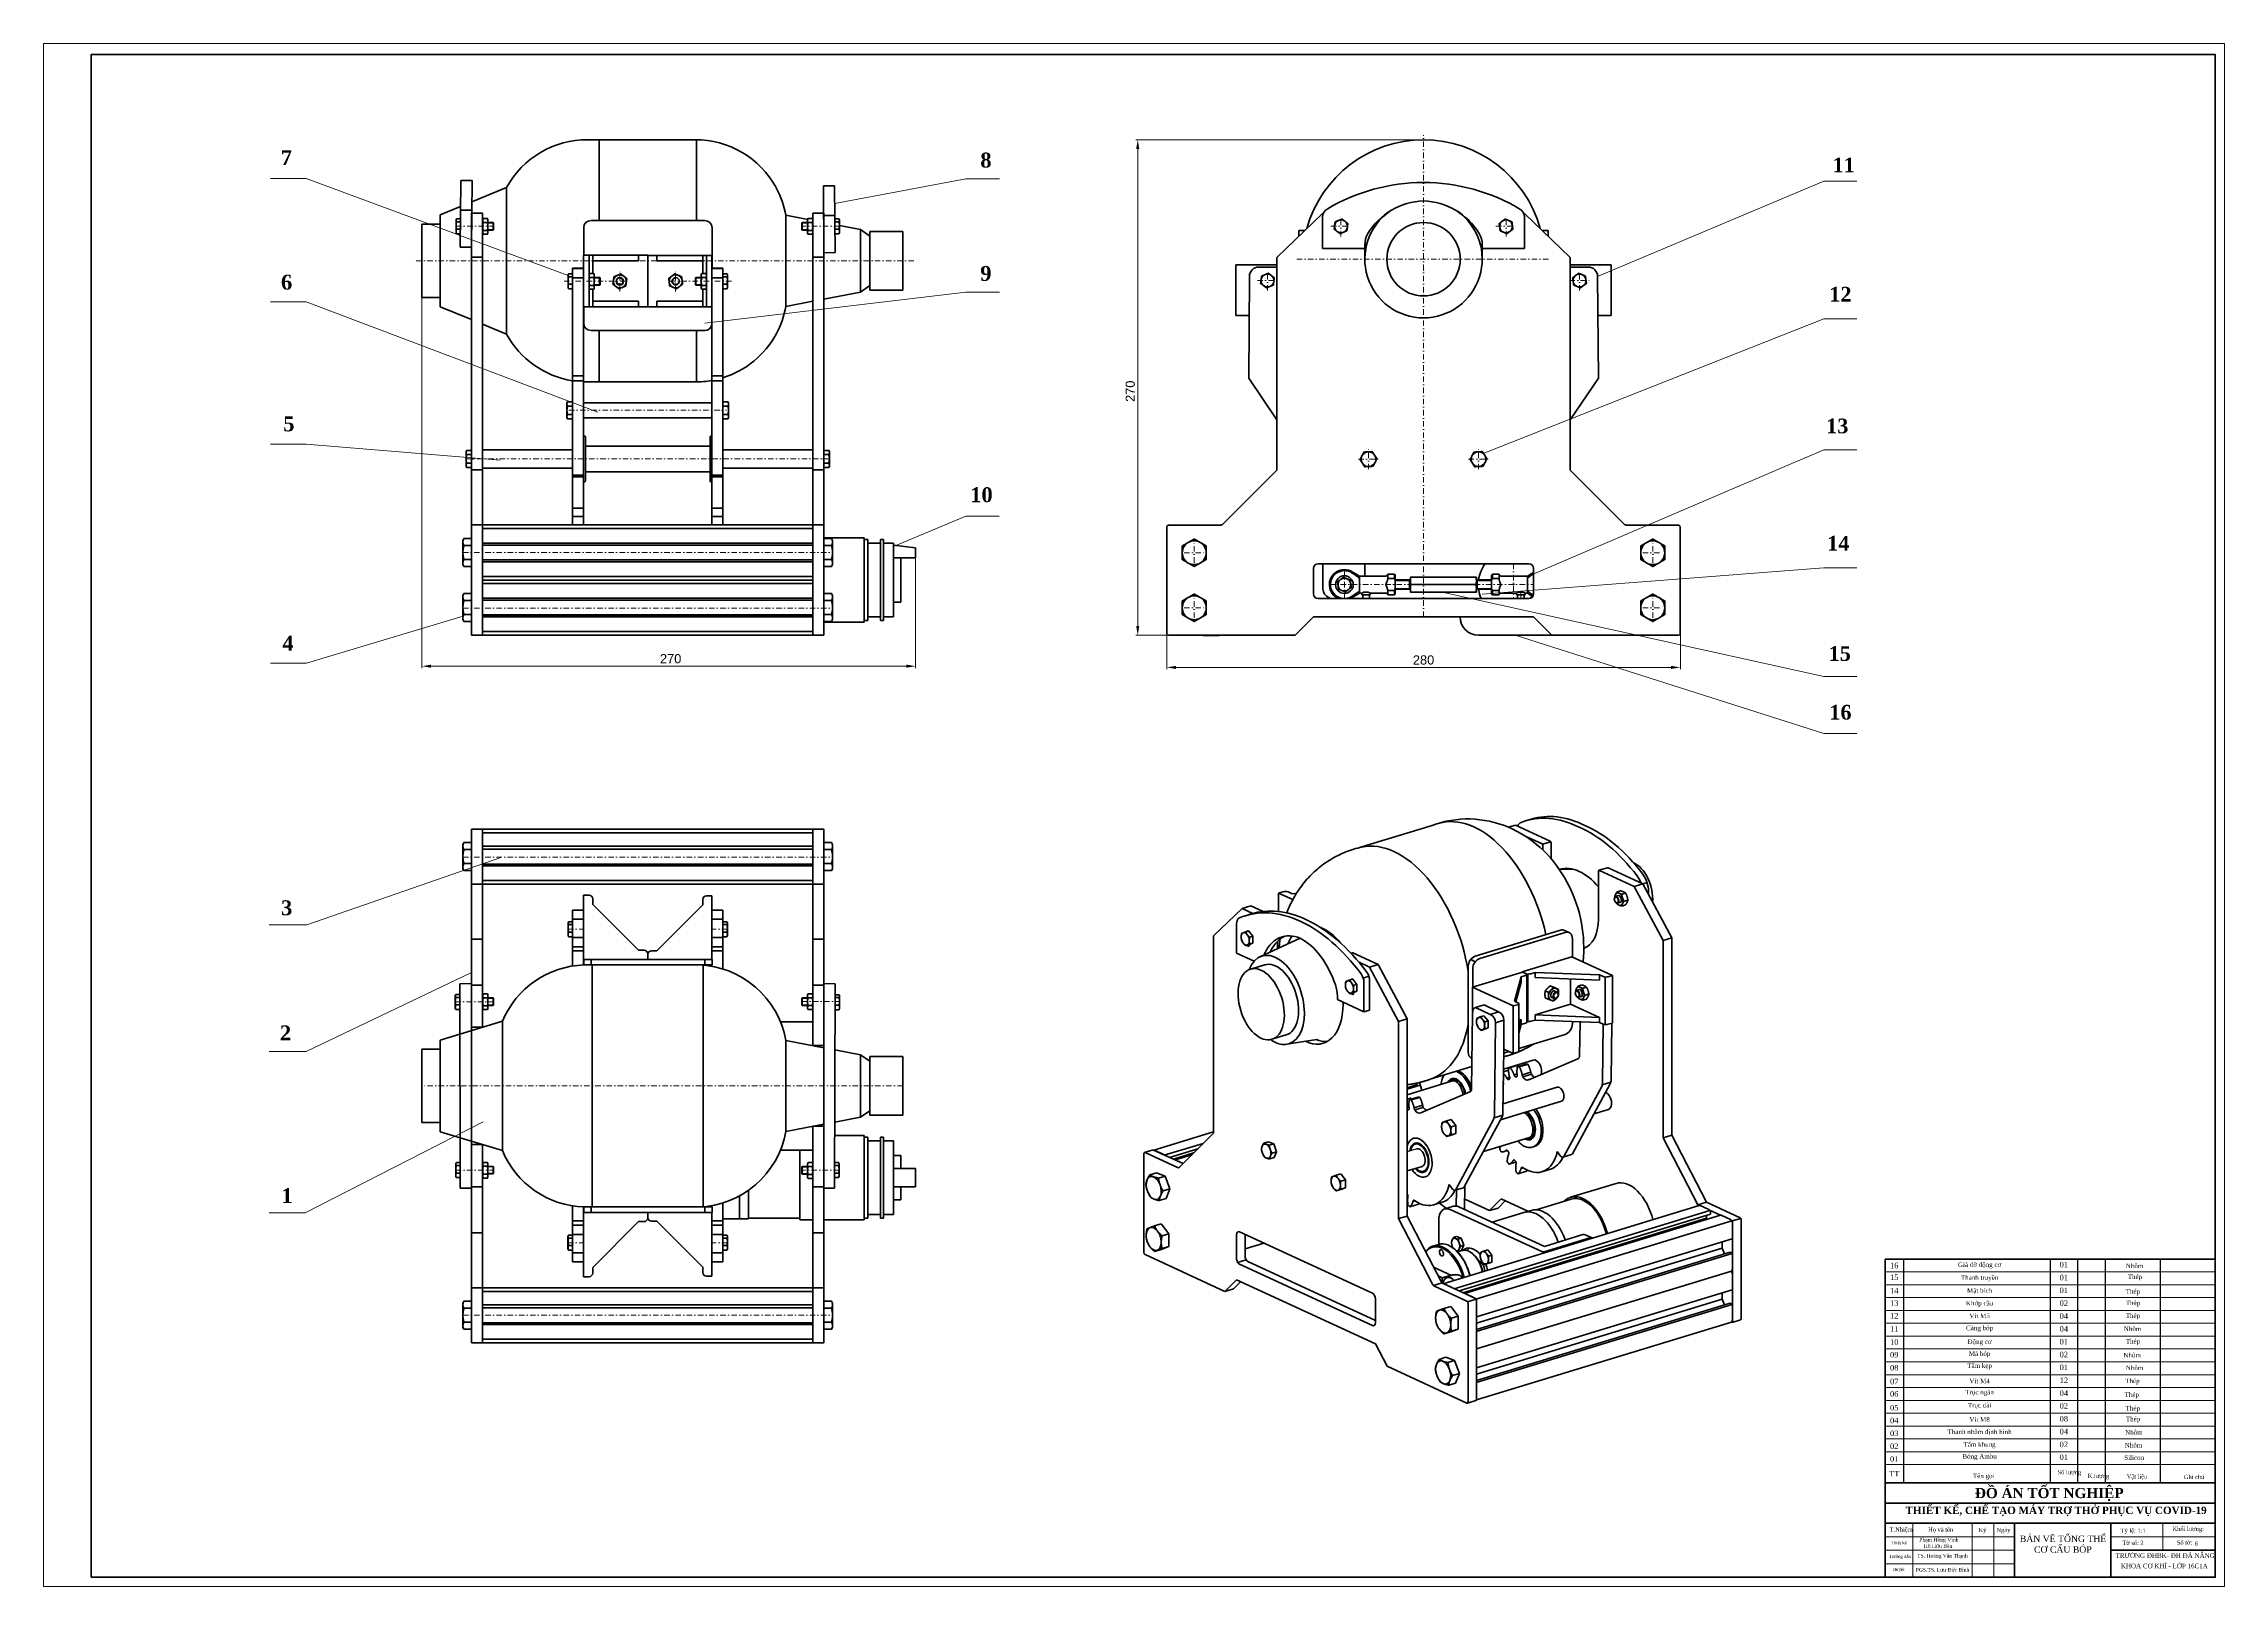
# Model space of a CAD drawing. Header units: inches. Extents: x -122986 to 27550, y -4965 to 6170.
# Drawn here: x 2097 to 3286, y 399 to 1240 of the extents above; entities that cross this region are included whole.
import ezdxf

# ---------------------------------------------------------------- set-up
doc = ezdxf.new("R2010")
doc.units = ezdxf.units.IN
doc.header["$LTSCALE"] = 2
doc.header["$MEASUREMENT"] = 0
doc.linetypes.add('DASHDOT', pattern=[1, 0.5, -0.25, 0, -0.25])
for name, color, linetype, lineweight in [('1 Kich Thước', 7, 'Continuous', 15), ('1 mãnh', 7, 'Continuous', 5), ('1 Đường Tâm', 50, 'DASHDOT', 9), ('1 Đậm', 7, 'Continuous', 50), ('đường nhạt', 5, 'Continuous', 25)]:
    doc.layers.add(name, color=color, linetype=linetype, lineweight=lineweight)
doc.layers.add('61', color=7, linetype='Continuous', true_color=0xffffff)
doc.layers.add('d-manh', color=2, linetype='Continuous')
doc.layers.add('mat_cat', color=6, linetype='Continuous')
doc.styles.add('hiepnguyen', font='times.ttf', dxfattribs={"height": 3})
doc.styles.add('SON', font='times.ttf')
doc.styles.add('TCVN', font='times.ttf', dxfattribs={"height": 2.5})
doc.styles.add('tinh', font='arial.ttf')
doc.styles.add('vn', font='VTIMEN.TTF', dxfattribs={"height": 4})
doc.dimstyles.new('Tịnh', dxfattribs={"dimtxt": 0.3, "dimasz": 1.5, "dimexe": 1, "dimexo": 0.0625, "dimgap": 0.4, "dimtad": 1, "dimtoh": 1, "dimzin": 0, "dimdsep": 46, "dimtxsty": 'tinh', "dimcen": 0.09, "dimclrd": 256, "dimclre": 256, "dimclrt": 4, "dimadec": 0, "dimazin": 0, "dimtfac": 1, "dimtofl": 0, "dimtmove": 0, "dimatfit": 3, "dimfxl": 1, "dimtfillclr": 4, "dimtolj": 1, "dimtzin": 0, "dimlwd": -1, "dimlwe": -1, "dimarcsym": 0})

# ---------------------------------------------------------------- blocks, each defined once
blk = doc.blocks.new('*D223')
at = {"layer": '1 Kich Thước', "ltscale": 15, "transparency": 16777216}
for p, q in [((2709, 918.6), (2709, 899.2)), ((2989, 918.6), (2989, 899.2)), ((2714, 900.2), (2984, 900.2))]:
    blk.add_line(p, q, dxfattribs=at)
for points in [[(2714, 901), (2714, 899.3), (2709, 900.2)], [(2984, 901), (2984, 899.3), (2989, 900.2)]]:
    blk.add_solid(points, dxfattribs=at)
at = {"layer": 'Defpoints', "color": 0, "ltscale": 15, "transparency": 16777216}
for p in [(2709, 918.7), (2989, 918.7), (2989, 900.2)]:
    blk.add_point(p, dxfattribs=at)
at = {"layer": '1 Kich Thước', "color": 4, "ltscale": 15, "transparency": 16777216, "insert": (2849, 904.2), "char_height": 5, "attachment_point": 5, "style": 'tinh'}
blk.add_mtext('\\A1;280', dxfattribs=at)
blk = doc.blocks.new('*D224')
at = {"layer": '1 mãnh', "ltscale": 15, "transparency": 16777216}
for p, q in [((2848.9, 1187.8), (2692.2, 1187.8)), ((2693.2, 1182.8), (2693.2, 922.7)), ((2720.1, 917.7), (2692.2, 917.7))]:
    blk.add_line(p, q, dxfattribs=at)
for points in [[(2692.3, 1182.8), (2694, 1182.8), (2693.2, 1187.8)], [(2692.3, 922.7), (2694, 922.7), (2693.2, 917.7)]]:
    blk.add_solid(points, dxfattribs=at)
at = {"layer": 'Defpoints', "color": 0, "ltscale": 15, "transparency": 16777216}
for p in [(2849, 1187.8), (2693.2, 917.7), (2720.2, 917.7)]:
    blk.add_point(p, dxfattribs=at)
at = {"layer": '1 mãnh', "color": 4, "ltscale": 15, "transparency": 16777216, "insert": (2689.1, 1050.7), "char_height": 3, "attachment_point": 5, "rotation": 90, "style": 'tinh'}
blk.add_mtext('\\A1;{\\H1.6667x;270}', dxfattribs=at)
blk = doc.blocks.new('*D297')
at = {"layer": '1 mãnh', "ltscale": 15, "transparency": 16777216}
for p, q in [((2302.9, 1101.7), (2302.9, 899.8)), ((2572, 959.7), (2572, 899.8)), ((2307.9, 900.8), (2567, 900.8))]:
    blk.add_line(p, q, dxfattribs=at)
for points in [[(2307.9, 901.7), (2307.9, 900), (2302.9, 900.8)], [(2567, 901.7), (2567, 900), (2572, 900.8)]]:
    blk.add_solid(points, dxfattribs=at)
at = {"layer": 'Defpoints', "color": 0, "ltscale": 15, "transparency": 16777216}
for p in [(2302.9, 1101.8), (2572, 959.8), (2572, 900.8)]:
    blk.add_point(p, dxfattribs=at)
at = {"layer": '1 mãnh', "color": 4, "ltscale": 15, "transparency": 16777216, "insert": (2438.5, 904.9), "char_height": 3, "attachment_point": 5, "style": 'tinh'}
blk.add_mtext('\\A1;{\\H1.6667x;270}', dxfattribs=at)

msp = doc.modelspace()

# ---------------------------------------------------------------- linework, layer by layer
at = {"lineweight": 20, "ltscale": 2}
for p, q in [((3251.991, 418.899), (3251.991, 433.586)), ((3223.733, 426.242), (3280.626, 426.242))]:
    msp.add_line(p, q, dxfattribs=at)
at = {"layer": '1 Kich Thước', "ltscale": 15}
msp.add_line((2599.403, 982.703), (2560.002, 966.059), dxfattribs=at)
at = {"layer": '1 mãnh', "lineweight": 13, "ltscale": 15}
for p, q in [((2239.824, 1166.691), (2220.245, 1166.691)), ((2382.569, 1113.843), (2239.824, 1166.691)), ((2527.968, 1153.077), (2599.527, 1166.465)), ((2599.527, 1166.465), (2617.769, 1166.465)), ((2943.885, 1113.316), (3067.291, 1165.222)), ((3067.291, 1165.222), (3085.257, 1165.222)), ((2239.824, 1099.449), (2220.245, 1099.449)), ((2398.887, 1039.26), (2239.824, 1099.449)), ((2599.527, 1104.691), (2617.769, 1104.691)), ((2881.563, 1016.803), (3067.291, 1090.222)), ((3067.291, 1090.222), (3085.257, 1090.222)), ((2239.824, 1021.772), (2220.245, 1021.772)), ((2345.545, 1013.123), (2239.824, 1021.772)), ((2905.39, 949.51), (3067.291, 1018.722)), ((3067.291, 1018.722), (3085.257, 1018.722)), ((2599.403, 982.703), (2617.645, 982.703)), ((2880.988, 940.09), (3067.291, 954.536)), ((3067.291, 954.536), (3085.257, 954.536)), ((2859.154, 941.198), (3067.291, 895.222)), ((2325.424, 928.161), (2239.955, 902.465)), ((2898.974, 917.679), (3067.291, 864.222)), ((2239.955, 902.465), (2220.245, 902.465)), ((3067.291, 895.222), (3085.257, 895.222)), ((3067.291, 864.222), (3085.257, 864.222)), ((2345.89, 796.48), (2240.075, 759.765)), ((2240.075, 759.765), (2219.641, 759.765)), ((2330.002, 733.866), (2239.717, 690.719)), ((2528.155, 717.809), (2528.155, 717.809)), ((2239.717, 690.719), (2219.641, 690.719)), ((2336.362, 652.493), (2239.22, 602.851)), ((2239.22, 602.851), (2219.641, 602.851)), ((2522.002, 546.974), (2522.002, 546.974))]:
    msp.add_line(p, q, dxfattribs=at)
at = {"layer": '1 mãnh', "lineweight": 25, "ltscale": 15}
for p, q in [((2312.908, 1146.809), (2312.908, 1141.809)), ((2391.002, 1026.312), (2391.002, 1001.306)), ((2461.002, 1026.312), (2461.002, 1001.306))]:
    msp.add_line(p, q, dxfattribs=at)
at = {"layer": '1 mãnh', "lineweight": 13}
for p, q in [((2341.986, 1142.32), (2338.88, 1142.32)), ((2510.017, 1142.32), (2513.124, 1142.32)), ((2341.986, 1138.903), (2338.88, 1138.903)), ((2510.017, 1138.903), (2513.124, 1138.903)), ((2399.986, 1112.342), (2396.88, 1112.342)), ((2399.986, 1108.926), (2396.88, 1108.926)), ((2452.089, 1112.342), (2455.195, 1112.342)), ((2452.089, 1108.926), (2455.195, 1108.926)), ((2833.554, 947.366), (2841.349, 947.366)), ((2833.554, 943.241), (2841.349, 943.241)), ((2883.074, 947.366), (2878.301, 947.366)), ((2883.074, 943.241), (2878.301, 943.241)), ((2886.096, 947.366), (2883.074, 947.366)), ((2886.096, 943.241), (2883.074, 943.241)), ((2342, 719.68), (2338.893, 719.68)), ((2342, 716.264), (2338.893, 716.264)), ((2510.018, 719.683), (2513.125, 719.683)), ((2510.018, 716.266), (2513.125, 716.266)), ((2341.983, 627.829), (2338.877, 627.829)), ((2341.983, 624.412), (2338.877, 624.412)), ((2510.023, 627.69), (2513.129, 627.69)), ((2510.023, 624.273), (2513.129, 624.273)), ((3280.626, 570.618), (3100.626, 570.618)), ((3280.626, 563.618), (3100.626, 563.618)), ((3280.626, 556.618), (3100.626, 556.618)), ((3280.626, 549.618), (3100.626, 549.618)), ((3280.626, 542.618), (3100.626, 542.618)), ((3280.626, 535.618), (3100.626, 535.618)), ((3280.626, 528.618), (3100.626, 528.618)), ((3280.626, 521.618), (3100.626, 521.618)), ((3280.626, 514.618), (3100.626, 514.618)), ((3280.626, 507.618), (3100.626, 507.618)), ((3280.626, 500.618), (3100.626, 500.618)), ((3280.626, 493.618), (3100.626, 493.618)), ((3280.626, 486.618), (3100.626, 486.618)), ((3280.626, 479.618), (3100.626, 479.618)), ((3280.626, 472.618), (3100.626, 472.618)), ((3100.626, 465.618), (3280.626, 465.618))]:
    msp.add_line(p, q, dxfattribs=at)
at = {"layer": '1 mãnh', "ltscale": 15}
for p, q in [((2848.974, 1122.691), (2848.974, 1122.691)), ((2457.103, 1087.809), (2599.527, 1104.691))]:
    msp.add_line(p, q, dxfattribs=at)
at = {"layer": '1 mãnh', "lineweight": 13, "ltscale": 2}
for p, q in [((3115.769, 404.211), (3115.769, 433.586)), ((3148.188, 404.211), (3148.188, 433.586)), ((3159.891, 404.211), (3159.891, 433.586)), ((3100.626, 426.242), (3171.137, 426.242)), ((3100.626, 418.899), (3171.137, 418.899)), ((3100.626, 411.555), (3171.137, 411.555))]:
    msp.add_line(p, q, dxfattribs=at)
at = {"layer": '1 mãnh', "ltscale": 15}
for points in [[(2096.626, 399.211), (3285.626, 399.211), (3285.626, 1240.211), (2096.626, 1240.211)], [(3223.733, 404.211), (3280.626, 404.211), (3280.626, 418.899), (3223.733, 418.899)]]:
    msp.add_lwpolyline(points, close=True, dxfattribs=at)
at = {"layer": '1 mãnh', "lineweight": 13}
for centre, start, end in [((2410.804, 1110.603), 180.145325, 90.145325), ((2441.23, 1110.641), 90, 0)]:
    msp.add_arc(centre, 1.65, start, end, dxfattribs=at)
at = {"layer": '1 Đường Tâm', "lineweight": 9, "ltscale": 3}
for p, q in [((2848.974, 927.713), (2848.974, 1190.285)), ((2803.981, 1135.112), (2803.981, 1146.112)), ((2893.98, 1135.112), (2893.98, 1146.112)), ((2321.472, 1140.612), (2341.986, 1140.612)), ((2530.531, 1140.612), (2510.017, 1140.612)), ((2798.481, 1140.612), (2809.481, 1140.612)), ((2888.48, 1140.612), (2899.48, 1140.612)), ((2571.095, 1121.809), (2296.908, 1121.809)), ((2779.868, 1122.691), (2918.08, 1122.691)), ((2380.433, 1110.642), (2414.374, 1110.642)), ((2410.818, 1105.018), (2410.789, 1116.187)), ((2471.642, 1110.642), (2437.701, 1110.642)), ((2441.23, 1105.057), (2441.23, 1116.226)), ((2758.391, 1111.043), (2769.391, 1111.043)), ((2763.891, 1105.543), (2763.891, 1116.543)), ((2928.556, 1111.043), (2939.556, 1111.043)), ((2934.056, 1105.543), (2934.056, 1116.543)), ((2383.002, 1040.307), (2469.002, 1040.307)), ((2326.956, 1013.809), (2525.048, 1013.809)), ((2813.474, 1013.679), (2824.474, 1013.679)), ((2818.974, 1008.179), (2818.974, 1019.179)), ((2873.474, 1013.679), (2884.474, 1013.679)), ((2878.974, 1008.179), (2878.974, 1019.179)), ((2723.974, 957.179), (2723.974, 968.179)), ((2973.974, 957.179), (2973.974, 968.179)), ((2325.23, 962.887), (2526.774, 962.887)), ((2718.474, 962.679), (2729.474, 962.679)), ((2805.84, 937.713), (2805.84, 953.515)), ((2898.053, 956.713), (2898.053, 937.713)), ((2968.474, 962.679), (2979.474, 962.679)), ((2797.629, 945.304), (2908.974, 945.304)), ((2902.006, 937.713), (2902.006, 943.083)), ((2325.236, 932.424), (2526.774, 932.424)), ((2718.474, 932.679), (2729.474, 932.679)), ((2723.974, 927.179), (2723.974, 938.179)), ((2968.474, 932.679), (2979.474, 932.679)), ((2973.974, 927.179), (2973.974, 938.179)), ((2325.23, 796.781), (2526.775, 796.781)), ((2382.565, 757.445), (2391.002, 757.445)), ((2469.439, 757.445), (2461.037, 757.445)), ((2321.089, 717.809), (2341.926, 717.809)), ((2509.991, 718.121), (2530.616, 718.121)), ((2565.095, 672.01), (2302.908, 672.01)), ((2321.347, 626.121), (2341.983, 626.121)), ((2530.359, 626.121), (2510.022, 626.121)), ((2382.504, 586.575), (2391.002, 586.575)), ((2469.463, 586.575), (2461.037, 586.575)), ((2325.229, 546.974), (2526.774, 546.974))]:
    msp.add_line(p, q, dxfattribs=at)
msp.add_point((2848.974, 1116.679), dxfattribs=at)
msp.add_point((2848.974, 1116.679), dxfattribs=at)
at = {"layer": '1 Đậm', "lineweight": 50}
for p, q in [((2452.502, 1187.809), (2392.502, 1187.809)), ((2399.573, 1143.809), (2399.573, 1187.809)), ((2452.502, 1143.809), (2452.502, 1187.809)), ((2348.992, 1161.713), (2330.111, 1153.914)), ((2348.992, 1081.906), (2348.992, 1161.713)), ((2496.074, 1161.809), (2495.959, 1161.809)), ((2312.908, 1141.809), (2302.908, 1141.809)), ((2302.908, 1101.809), (2302.908, 1141.809)), ((2323.997, 1151.389), (2312.908, 1146.809)), ((2312.908, 1096.809), (2312.908, 1146.809)), ((2321.64, 1144.457), (2321.472, 1144.166)), ((2321.472, 1143.896), (2321.472, 1144.166)), ((2321.472, 1143.896), (2321.472, 1141.079)), ((2321.79, 1144.715), (2323.909, 1144.715)), ((2321.79, 1144.68), (2323.909, 1144.68)), ((2321.79, 1143.113), (2323.909, 1143.113)), ((2323.909, 1144.715), (2323.909, 1144.68)), ((2336.002, 1147.809), (2330.002, 1147.809)), ((2330.002, 1123.809), (2330.002, 1147.809)), ((2336.002, 1123.809), (2336.002, 1147.809)), ((2336.333, 1144.843), (2336.002, 1144.268)), ((2338.548, 1144.843), (2336.333, 1144.843)), ((2338.548, 1142.699), (2336.333, 1142.699)), ((2338.548, 1144.843), (2338.88, 1144.268)), ((2338.88, 1144.268), (2338.88, 1143.771)), ((2338.88, 1143.771), (2338.88, 1140.554)), ((2341.783, 1142.648), (2338.88, 1142.648)), ((2341.986, 1142.444), (2341.783, 1142.648)), ((2341.783, 1138.576), (2341.783, 1142.648)), ((2341.986, 1142.444), (2341.986, 1138.779)), ((2395.103, 1143.809), (2457.103, 1143.809)), ((2510.017, 1142.444), (2510.221, 1142.648)), ((2510.017, 1142.444), (2510.017, 1138.779)), ((2510.221, 1138.576), (2510.221, 1142.648)), ((2510.221, 1142.648), (2513.124, 1142.648)), ((2513.455, 1144.843), (2513.123, 1144.268)), ((2513.123, 1144.268), (2513.123, 1143.771)), ((2513.123, 1143.771), (2513.123, 1140.554)), ((2513.455, 1144.843), (2515.67, 1144.843)), ((2513.455, 1142.699), (2515.67, 1142.699)), ((2515.67, 1144.843), (2516.002, 1144.268)), ((2522.002, 1147.809), (2516.002, 1147.809)), ((2516.002, 1123.809), (2516.002, 1147.809)), ((2522.002, 1123.809), (2522.002, 1147.809)), ((2528.095, 1144.715), (2528.095, 1144.68)), ((2530.214, 1144.715), (2528.095, 1144.715)), ((2530.214, 1144.68), (2528.095, 1144.68)), ((2530.214, 1143.113), (2528.095, 1143.113)), ((2530.363, 1144.457), (2530.531, 1144.166)), ((2530.531, 1143.896), (2530.531, 1144.166)), ((2530.531, 1143.896), (2530.531, 1141.079)), ((2793.974, 1147.679), (2768.974, 1123.679)), ((2794.386, 1147.679), (2793.974, 1147.679)), ((2793.974, 1128.481), (2793.974, 1145.691)), ((2903.974, 1147.679), (2903.562, 1147.679)), ((2928.974, 1123.679), (2903.974, 1147.679)), ((2903.974, 1145.691), (2903.974, 1128.481)), ((2321.472, 1141.079), (2321.472, 1137.794)), ((2321.472, 1137.794), (2321.472, 1137.058)), ((2321.472, 1137.058), (2321.64, 1136.766)), ((2321.79, 1139.045), (2323.909, 1139.045)), ((2321.79, 1136.544), (2323.909, 1136.544)), ((2321.79, 1136.508), (2323.909, 1136.508)), ((2323.909, 1136.544), (2323.909, 1136.508)), ((2336.002, 1136.841), (2336.333, 1136.266)), ((2338.548, 1138.41), (2336.333, 1138.41)), ((2338.548, 1136.266), (2336.333, 1136.266)), ((2338.88, 1136.841), (2338.548, 1136.266)), ((2338.88, 1140.554), (2338.88, 1137.338)), ((2338.88, 1138.576), (2341.783, 1138.576)), ((2338.88, 1136.841), (2338.88, 1137.338)), ((2341.783, 1138.576), (2341.986, 1138.779)), ((2391.103, 1124.809), (2391.103, 1139.809)), ((2461.103, 1139.809), (2461.103, 1117.889)), ((2510.221, 1138.576), (2510.017, 1138.779)), ((2513.124, 1138.576), (2510.221, 1138.576)), ((2513.123, 1140.554), (2513.123, 1137.338)), ((2513.123, 1136.841), (2513.123, 1137.338)), ((2513.123, 1136.841), (2513.455, 1136.266)), ((2513.455, 1138.41), (2515.67, 1138.41)), ((2513.455, 1136.266), (2515.67, 1136.266)), ((2516.002, 1136.841), (2515.67, 1136.266)), ((2530.214, 1139.045), (2528.095, 1139.045)), ((2528.095, 1136.544), (2528.095, 1136.508)), ((2530.214, 1136.544), (2528.095, 1136.544)), ((2530.214, 1136.508), (2528.095, 1136.508)), ((2530.531, 1137.058), (2530.363, 1136.766)), ((2530.531, 1141.079), (2530.531, 1137.794)), ((2530.531, 1137.794), (2530.531, 1137.058)), ((2547.095, 1135.309), (2542.095, 1138.809)), ((2542.095, 1104.809), (2542.095, 1138.809)), ((2565.095, 1137.809), (2547.095, 1137.809)), ((2547.095, 1105.809), (2547.095, 1137.809)), ((2565.095, 1105.809), (2565.095, 1137.809)), ((2783.998, 1138.346), (2781.043, 1138.346)), ((2781.043, 1138.346), (2781.043, 1135.266)), ((2781.043, 1135.266), (2781.043, 1138.346)), ((2783.998, 1138.102), (2783.998, 1138.346)), ((2816.974, 1130.527), (2816.974, 1128.481)), ((2880.974, 1128.481), (2880.974, 1130.527)), ((2913.95, 1138.346), (2916.904, 1138.346)), ((2913.95, 1138.102), (2913.95, 1138.346)), ((2916.904, 1138.346), (2916.904, 1135.266)), ((2916.904, 1135.266), (2916.904, 1138.346)), ((2336.002, 1123.809), (2330.002, 1123.809)), ((2330.002, 1007.809), (2330.002, 1123.809)), ((2336.002, 1007.809), (2336.002, 1123.809)), ((2391.002, 1117.889), (2385.002, 1117.889)), ((2391.002, 1117.888), (2385.002, 1117.888)), ((2385.002, 1117.888), (2385.002, 1117.704)), ((2391.002, 1117.704), (2385.002, 1117.704)), ((2385.002, 1117.704), (2385.002, 1112.613)), ((2391.002, 1124.809), (2394.002, 1124.809)), ((2391.002, 1096.809), (2391.002, 1124.809)), ((2394.002, 1096.809), (2394.002, 1124.809)), ((2394.002, 1124.809), (2396.002, 1124.809)), ((2421.002, 1124.809), (2396.002, 1124.809)), ((2396.002, 1124.809), (2396.002, 1114.865)), ((2421.002, 1121.809), (2396.002, 1121.809)), ((2421.002, 1124.809), (2424.002, 1124.809)), ((2421.002, 1124.809), (2421.002, 1121.809)), ((2424.002, 1124.809), (2426.002, 1124.809)), ((2426.002, 1124.809), (2426.002, 1096.809)), ((2426.037, 1096.798), (2426.037, 1124.798)), ((2426.037, 1124.798), (2428.037, 1124.798)), ((2428.037, 1124.798), (2431.037, 1124.798)), ((2456.037, 1124.798), (2431.037, 1124.798)), ((2431.037, 1124.798), (2431.037, 1121.798)), ((2456.037, 1121.798), (2431.037, 1121.798)), ((2456.037, 1124.798), (2458.037, 1124.798)), ((2456.037, 1114.865), (2456.037, 1124.798)), ((2458.037, 1124.798), (2458.037, 1096.798)), ((2461.037, 1124.798), (2458.037, 1124.798)), ((2461.037, 1096.798), (2461.037, 1124.798)), ((2467.002, 1117.889), (2461.037, 1117.889)), ((2467.002, 1117.888), (2461.037, 1117.888)), ((2467.002, 1117.704), (2461.037, 1117.704)), ((2467.002, 1117.888), (2467.002, 1117.704)), ((2467.002, 1117.704), (2467.002, 1112.613)), ((2522.002, 1123.809), (2516.002, 1123.809)), ((2516.002, 1007.809), (2516.002, 1123.809)), ((2522.002, 1007.809), (2522.002, 1123.809)), ((2746.574, 1092.058), (2746.574, 1119.634)), ((2768.974, 1119.634), (2746.574, 1119.634)), ((2746.574, 1092.058), (2746.574, 1119.634)), ((2746.574, 1119.634), (2768.974, 1119.634)), ((2768.974, 1118.414), (2759.195, 1118.414)), ((2768.974, 1123.679), (2768.974, 1007.679)), ((2816.974, 1128.481), (2793.974, 1128.481)), ((2816.974, 1124.691), (2816.974, 1128.481)), ((2880.974, 1128.481), (2880.974, 1124.691)), ((2903.974, 1128.481), (2880.974, 1128.481)), ((2928.974, 1007.679), (2928.974, 1123.679)), ((2928.974, 1119.634), (2951.374, 1119.634)), ((2951.374, 1119.634), (2928.974, 1119.634)), ((2928.974, 1118.414), (2938.753, 1118.414)), ((2951.374, 1092.058), (2951.374, 1119.634)), ((2951.374, 1092.058), (2951.374, 1119.634)), ((2382.733, 1114.487), (2382.565, 1114.196)), ((2382.565, 1113.927), (2382.565, 1114.196)), ((2382.565, 1113.927), (2382.565, 1111.109)), ((2382.565, 1111.109), (2382.565, 1107.825)), ((2382.565, 1107.825), (2382.565, 1107.088)), ((2382.565, 1107.088), (2382.733, 1106.797)), ((2382.882, 1114.746), (2385.002, 1114.746)), ((2382.882, 1114.71), (2385.002, 1114.71)), ((2382.882, 1113.143), (2385.002, 1113.143)), ((2382.882, 1109.075), (2385.002, 1109.075)), ((2382.882, 1106.574), (2385.002, 1106.574)), ((2382.882, 1106.538), (2385.002, 1106.538)), ((2385.002, 1114.746), (2385.002, 1114.71)), ((2391.002, 1112.613), (2385.002, 1112.613)), ((2385.002, 1112.613), (2385.002, 1059.024)), ((2385.002, 1106.574), (2385.002, 1106.538)), ((2394.333, 1114.865), (2394.001, 1114.291)), ((2394.001, 1114.291), (2394.001, 1113.793)), ((2394.001, 1113.793), (2394.001, 1110.577)), ((2394.001, 1110.577), (2394.001, 1107.361)), ((2394.001, 1106.863), (2394.001, 1107.361)), ((2394.001, 1106.863), (2394.333, 1106.288)), ((2396.548, 1114.865), (2394.333, 1114.865)), ((2396.548, 1112.721), (2394.333, 1112.721)), ((2396.548, 1108.433), (2394.333, 1108.433)), ((2396.548, 1106.288), (2394.333, 1106.288)), ((2396.002, 1106.288), (2396.002, 1096.809)), ((2396.548, 1114.865), (2396.88, 1114.291)), ((2396.88, 1106.863), (2396.548, 1106.288)), ((2396.88, 1114.291), (2396.88, 1113.793)), ((2396.88, 1113.793), (2396.88, 1110.577)), ((2399.782, 1112.67), (2396.88, 1112.67)), ((2396.88, 1110.577), (2396.88, 1107.361)), ((2396.88, 1108.598), (2399.782, 1108.598)), ((2396.88, 1106.863), (2396.88, 1107.361)), ((2399.986, 1112.467), (2399.782, 1112.67)), ((2399.782, 1108.598), (2399.782, 1112.67)), ((2399.782, 1108.598), (2399.986, 1108.801)), ((2399.986, 1112.467), (2399.986, 1108.801)), ((2452.089, 1112.467), (2452.292, 1112.67)), ((2452.089, 1112.467), (2452.089, 1108.801)), ((2452.292, 1108.598), (2452.089, 1108.801)), ((2452.292, 1108.598), (2452.292, 1112.67)), ((2452.292, 1112.67), (2455.195, 1112.67)), ((2455.195, 1108.598), (2452.292, 1108.598)), ((2455.527, 1114.865), (2455.195, 1114.291)), ((2455.195, 1114.291), (2455.195, 1113.793)), ((2455.195, 1113.793), (2455.195, 1110.577)), ((2455.195, 1110.577), (2455.195, 1107.361)), ((2455.195, 1106.863), (2455.195, 1107.361)), ((2455.195, 1106.863), (2455.527, 1106.288)), ((2455.527, 1114.865), (2457.742, 1114.865)), ((2455.527, 1112.721), (2457.742, 1112.721)), ((2455.527, 1108.433), (2457.742, 1108.433)), ((2455.527, 1106.288), (2457.742, 1106.288)), ((2456.037, 1096.798), (2456.037, 1106.288)), ((2457.742, 1114.865), (2458.073, 1114.291)), ((2458.073, 1106.863), (2457.742, 1106.288)), ((2458.073, 1114.291), (2458.073, 1113.793)), ((2458.073, 1113.793), (2458.073, 1110.577)), ((2458.073, 1110.577), (2458.073, 1107.361)), ((2458.073, 1106.863), (2458.073, 1107.361)), ((2467.002, 1112.613), (2461.037, 1112.613)), ((2467.002, 1112.613), (2467.002, 1059.024)), ((2467.073, 1114.746), (2467.073, 1114.71)), ((2469.192, 1114.746), (2467.073, 1114.746)), ((2469.192, 1114.71), (2467.073, 1114.71)), ((2469.192, 1113.143), (2467.073, 1113.143)), ((2469.192, 1109.075), (2467.073, 1109.075)), ((2467.073, 1106.574), (2467.073, 1106.538)), ((2469.192, 1106.574), (2467.073, 1106.574)), ((2469.192, 1106.538), (2467.073, 1106.538)), ((2469.342, 1114.487), (2469.51, 1114.196)), ((2469.51, 1107.088), (2469.342, 1106.797)), ((2469.51, 1113.927), (2469.51, 1114.196)), ((2469.51, 1113.927), (2469.51, 1111.109)), ((2469.51, 1111.109), (2469.51, 1107.825)), ((2469.51, 1107.825), (2469.51, 1107.088)), ((2542.095, 1104.809), (2547.095, 1108.309)), ((2547.095, 1105.809), (2565.095, 1105.809)), ((2754.063, 1113.316), (2753.657, 1057.858)), ((2943.885, 1113.316), (2944.291, 1057.858)), ((2302.908, 1101.809), (2312.908, 1101.809)), ((2312.908, 1096.809), (2330.002, 1089.749)), ((2391.002, 1096.809), (2394.002, 1096.809)), ((2391.002, 1096.809), (2391.002, 1059.024)), ((2391.103, 1087.809), (2391.103, 1096.809)), ((2396.002, 1096.809), (2394.002, 1096.809)), ((2396.002, 1099.809), (2421.002, 1099.809)), ((2396.002, 1096.809), (2421.002, 1096.809)), ((2421.002, 1096.809), (2421.002, 1099.809)), ((2421.002, 1096.809), (2424.002, 1096.809)), ((2426.002, 1096.809), (2424.002, 1096.809)), ((2428.037, 1096.798), (2426.037, 1096.798)), ((2431.037, 1096.798), (2428.037, 1096.798)), ((2431.037, 1096.798), (2431.037, 1099.798)), ((2431.037, 1099.798), (2456.037, 1099.798)), ((2431.037, 1096.798), (2456.037, 1096.798)), ((2458.037, 1096.798), (2456.037, 1096.798)), ((2458.037, 1096.798), (2461.037, 1096.798)), ((2461.002, 1096.798), (2461.002, 1059.024)), ((2336.002, 1087.271), (2348.992, 1081.906)), ((2457.103, 1083.809), (2395.103, 1083.809)), ((2399.573, 1055.809), (2399.573, 1083.809)), ((2452.502, 1055.809), (2452.502, 1083.809)), ((2746.574, 1092.058), (2753.907, 1092.054)), ((2951.374, 1092.058), (2944.041, 1092.054)), ((2391.002, 1059.024), (2385.002, 1059.024)), ((2385.002, 1059.024), (2385.002, 1056.438)), ((2391.002, 1059.024), (2391.002, 1056.438)), ((2467.002, 1059.024), (2461.002, 1059.024)), ((2461.002, 1059.024), (2461.002, 1056.438)), ((2467.002, 1059.024), (2467.002, 1056.438)), ((2391.002, 1056.438), (2385.002, 1056.438)), ((2385.002, 1056.438), (2385.002, 1004.937)), ((2391.002, 1056.438), (2391.002, 1004.937)), ((2391.002, 1055.844), (2393.315, 1055.809)), ((2392.502, 1055.809), (2452.502, 1055.809)), ((2461.002, 1056.607), (2461.002, 1004.937)), ((2467.002, 1056.438), (2461.002, 1056.438)), ((2467.002, 1056.438), (2467.002, 1004.937)), ((2753.657, 1057.858), (2768.974, 1035.206)), ((2944.291, 1057.858), (2928.974, 1035.206)), ((2382.318, 1044.997), (2381.956, 1044.369)), ((2381.956, 1044.369), (2381.956, 1043.825)), ((2381.956, 1043.825), (2381.956, 1040.307)), ((2381.956, 1040.307), (2381.956, 1036.79)), ((2381.956, 1036.246), (2381.956, 1036.79)), ((2381.956, 1036.246), (2382.318, 1035.617)), ((2382.318, 1044.997), (2385.002, 1044.997)), ((2382.318, 1042.652), (2385.002, 1042.652)), ((2382.318, 1037.962), (2385.002, 1037.962)), ((2382.318, 1035.617), (2385.002, 1035.617)), ((2391.502, 1044.307), (2391.002, 1043.807)), ((2391.502, 1036.307), (2391.002, 1036.807)), ((2460.502, 1044.307), (2391.502, 1044.307)), ((2391.502, 1036.307), (2460.502, 1036.307)), ((2460.502, 1044.307), (2461.002, 1043.807)), ((2460.502, 1036.307), (2461.002, 1036.807)), ((2469.685, 1044.997), (2467.002, 1044.997)), ((2469.685, 1042.652), (2467.002, 1042.652)), ((2469.685, 1037.962), (2467.002, 1037.962)), ((2469.685, 1035.617), (2467.002, 1035.617)), ((2469.685, 1044.997), (2470.048, 1044.369)), ((2470.048, 1036.246), (2469.685, 1035.617)), ((2470.048, 1044.369), (2470.048, 1043.825)), ((2470.048, 1043.825), (2470.048, 1040.307)), ((2470.048, 1040.307), (2470.048, 1036.79)), ((2470.048, 1036.246), (2470.048, 1036.79)), ((2327.318, 1018.499), (2326.956, 1017.871)), ((2326.956, 1017.871), (2326.956, 1017.327)), ((2326.956, 1017.327), (2326.956, 1013.809)), ((2326.956, 1013.809), (2326.956, 1010.292)), ((2327.318, 1018.499), (2330.002, 1018.499)), ((2327.318, 1016.154), (2330.002, 1016.154)), ((2327.318, 1011.464), (2330.002, 1011.464)), ((2385.002, 1018.809), (2336.502, 1018.809)), ((2459.502, 1020.84), (2392.502, 1020.84)), ((2460.002, 1020.34), (2459.502, 1020.84)), ((2516.002, 1018.809), (2467.002, 1018.809)), ((2524.685, 1018.499), (2522.002, 1018.499)), ((2524.685, 1016.154), (2522.002, 1016.154)), ((2524.685, 1011.464), (2522.002, 1011.464)), ((2524.685, 1018.499), (2525.048, 1017.871)), ((2525.048, 1017.871), (2525.048, 1017.327)), ((2525.048, 1017.327), (2525.048, 1013.809)), ((2525.048, 1013.809), (2525.048, 1010.292)), ((2326.956, 1009.748), (2326.956, 1010.292)), ((2326.956, 1009.748), (2327.318, 1009.119)), ((2327.318, 1009.119), (2330.002, 1009.119)), ((2336.002, 1007.809), (2330.002, 1007.809)), ((2330.002, 978.542), (2330.002, 1007.809)), ((2336.502, 1008.809), (2336.002, 1009.309)), ((2336.002, 978.542), (2336.002, 1007.809)), ((2336.502, 1008.809), (2385.002, 1008.809)), ((2391.002, 1004.937), (2385.002, 1004.937)), ((2385.002, 1004.937), (2385.002, 1004.009)), ((2385.002, 1004.009), (2391.002, 1004.009)), ((2385.002, 1004.009), (2385.002, 977.94)), ((2391.002, 1004.937), (2391.002, 1004.009)), ((2391.002, 977.94), (2391.002, 1004.009)), ((2392.502, 1006.779), (2459.502, 1006.779)), ((2467.002, 1004.937), (2461.002, 1004.937)), ((2461.002, 1004.937), (2461.002, 1004.009)), ((2461.002, 1004.009), (2467.002, 1004.009)), ((2461.002, 1004.009), (2461.002, 977.94)), ((2467.002, 1008.809), (2516.002, 1008.809)), ((2467.002, 1004.937), (2467.002, 1004.009)), ((2467.002, 977.94), (2467.002, 1004.009)), ((2522.002, 1007.809), (2516.002, 1007.809)), ((2516.002, 977.94), (2516.002, 1007.809)), ((2524.685, 1009.119), (2522.002, 1009.119)), ((2522.002, 977.809), (2522.002, 1007.809)), ((2525.048, 1009.748), (2524.685, 1009.119)), ((2525.048, 1009.748), (2525.048, 1010.292)), ((2768.974, 1007.679), (2739.706, 978.411)), ((2958.242, 978.411), (2928.974, 1007.679)), ((2385.002, 986.934), (2391.002, 986.934)), ((2461.002, 986.934), (2467.002, 986.934)), ((2330.002, 977.809), (2330.002, 978.542)), ((2522.002, 977.94), (2330.002, 977.94)), ((2330.002, 976.809), (2330.002, 977.809)), ((2330.002, 918.809), (2330.002, 976.809)), ((2336.002, 977.94), (2336.002, 978.542)), ((2336.002, 977.809), (2336.002, 977.94)), ((2336.002, 976.809), (2336.002, 977.809)), ((2336.002, 918.809), (2336.002, 976.809)), ((2516.002, 975.94), (2336.002, 975.94)), ((2336.002, 967.887), (2336.002, 975.94)), ((2391.002, 982.342), (2385.002, 982.342)), ((2467.002, 982.342), (2461.002, 982.342)), ((2461.002, 982.01), (2461.002, 981.816)), ((2516.002, 977.809), (2516.002, 977.94)), ((2516.002, 976.809), (2516.002, 977.809)), ((2516.002, 918.809), (2516.002, 976.809)), ((2516.002, 967.887), (2516.002, 975.94)), ((2522.002, 976.809), (2522.002, 977.809)), ((2522.002, 918.809), (2522.002, 976.809)), ((2708.974, 976.679), (2708.974, 918.679)), ((2737.938, 977.679), (2709.974, 977.679)), ((2987.974, 977.679), (2960.009, 977.679)), ((2988.974, 918.679), (2988.974, 976.679)), ((2325.819, 970.43), (2325.229, 969.409)), ((2325.229, 969.409), (2325.229, 968.525)), ((2325.229, 968.525), (2325.229, 962.809)), ((2325.819, 970.43), (2330.002, 970.43)), ((2325.819, 966.62), (2330.002, 966.62)), ((2516.002, 967.887), (2336.002, 967.887)), ((2516.002, 966.887), (2336.002, 966.887)), ((2516.002, 966.807), (2336.002, 966.807)), ((2544.002, 970.809), (2522.002, 970.809)), ((2526.185, 970.43), (2522.002, 970.43)), ((2526.185, 966.62), (2522.002, 966.62)), ((2526.185, 970.43), (2526.774, 969.409)), ((2526.774, 969.409), (2526.774, 968.525)), ((2526.774, 968.525), (2526.774, 962.809)), ((2544.002, 924.809), (2544.002, 970.809)), ((2546.002, 969.809), (2544.002, 969.809)), ((2546.002, 969.809), (2546.002, 925.809)), ((2553.002, 967.809), (2546.002, 967.809)), ((2554.502, 969.809), (2553.002, 969.809)), ((2553.002, 925.809), (2553.002, 969.809)), ((2554.502, 925.809), (2554.502, 969.809)), ((2560.002, 967.809), (2554.502, 967.809)), ((2560.002, 927.809), (2560.002, 967.809)), ((2572.002, 965.309), (2560.002, 966.809)), ((2572.002, 959.809), (2572.002, 965.309)), ((2325.229, 962.809), (2325.229, 957.094)), ((2325.229, 956.209), (2325.229, 957.094)), ((2325.229, 956.209), (2325.819, 955.188)), ((2325.819, 958.999), (2330.002, 958.999)), ((2325.819, 955.188), (2330.002, 955.188)), ((2516.002, 958.812), (2336.002, 958.812)), ((2516.002, 958.732), (2336.002, 958.732)), ((2516.002, 957.732), (2336.002, 957.732)), ((2336.002, 949.679), (2336.002, 957.732)), ((2516.002, 949.679), (2516.002, 957.732)), ((2526.185, 958.999), (2522.002, 958.999)), ((2526.185, 955.188), (2522.002, 955.188)), ((2526.774, 956.209), (2526.185, 955.188)), ((2526.774, 962.809), (2526.774, 957.094)), ((2526.774, 956.209), (2526.774, 957.094)), ((2560.002, 959.809), (2572.002, 959.809)), ((2564.002, 935.809), (2564.002, 959.809)), ((2788.974, 940.213), (2788.974, 954.213)), ((2791.474, 956.713), (2906.474, 956.713)), ((2794.115, 956.713), (2794.116, 952.691)), ((2794.14, 942.933), (2794.116, 952.691)), ((2814.052, 949.923), (2810.104, 952.321)), ((2810.104, 952.321), (2810.104, 951.61)), ((2816.918, 949.923), (2816.914, 956.713)), ((2905.599, 949.934), (2908.974, 951.985)), ((2908.974, 954.213), (2908.974, 940.213)), ((2325.819, 940.43), (2325.229, 939.409)), ((2325.229, 939.409), (2325.229, 938.525)), ((2325.819, 940.43), (2330.002, 940.43)), ((2516.002, 949.679), (2336.002, 949.679)), ((2516.002, 947.809), (2336.002, 947.809)), ((2516.002, 945.94), (2336.002, 945.94)), ((2336.002, 937.887), (2336.002, 945.94)), ((2516.002, 937.887), (2516.002, 945.94)), ((2526.185, 940.43), (2522.002, 940.43)), ((2526.185, 940.43), (2526.774, 939.409)), ((2526.774, 939.409), (2526.774, 938.525)), ((2810.104, 938.286), (2814.052, 940.685)), ((2828.422, 949.923), (2814.052, 949.923)), ((2814.052, 949.923), (2814.052, 940.685)), ((2814.052, 940.685), (2815.336, 940.685)), ((2815.335, 940.685), (2815.335, 939.658)), ((2815.335, 939.658), (2819.954, 939.658)), ((2815.848, 939.658), (2815.848, 937.713)), ((2816.719, 941.198), (2818.57, 941.198)), ((2819.441, 937.713), (2819.441, 939.658)), ((2819.952, 940.685), (2828.422, 940.685)), ((2819.954, 939.658), (2819.954, 940.685)), ((2833.11, 950.949), (2829.449, 950.949)), ((2829.449, 950.949), (2829.449, 948.55)), ((2829.449, 948.55), (2833.11, 948.55)), ((2829.449, 942.058), (2829.449, 939.658)), ((2833.11, 942.058), (2829.449, 942.058)), ((2829.449, 939.658), (2833.11, 939.658)), ((2833.554, 950.505), (2833.11, 950.949)), ((2833.11, 950.949), (2833.11, 948.55)), ((2833.11, 942.058), (2833.11, 939.658)), ((2833.11, 939.658), (2833.554, 940.103)), ((2833.554, 950.505), (2833.554, 940.103)), ((2841.349, 947.87), (2833.554, 947.87)), ((2841.349, 942.738), (2833.554, 942.738)), ((2841.349, 947.87), (2841.349, 942.738)), ((2841.863, 949.409), (2841.863, 941.198)), ((2877.788, 949.409), (2841.863, 949.409)), ((2841.863, 941.198), (2877.788, 941.198)), ((2877.618, 945.304), (2842.033, 945.304)), ((2877.788, 949.409), (2877.788, 941.198)), ((2878.602, 947.87), (2878.301, 947.87)), ((2878.301, 947.87), (2878.301, 942.738)), ((2878.301, 942.738), (2878.602, 942.738)), ((2886.096, 947.865), (2878.602, 947.87)), ((2878.602, 942.738), (2886.096, 942.733)), ((2886.096, 950.516), (2886.541, 950.961)), ((2886.096, 950.516), (2886.096, 940.114)), ((2886.541, 939.67), (2886.096, 940.114)), ((2886.541, 950.961), (2890.202, 950.961)), ((2886.541, 950.961), (2886.541, 948.561)), ((2890.202, 948.561), (2886.541, 948.561)), ((2886.541, 942.07), (2890.202, 942.07)), ((2886.541, 942.07), (2886.541, 939.67)), ((2890.202, 939.67), (2886.541, 939.67)), ((2890.202, 950.961), (2890.202, 948.561)), ((2890.202, 942.07), (2890.202, 939.67)), ((2891.229, 949.934), (2905.599, 949.934)), ((2899.699, 940.696), (2891.229, 940.696)), ((2899.697, 939.67), (2899.697, 940.696)), ((2904.316, 939.67), (2899.697, 939.67)), ((2900.21, 937.713), (2900.21, 939.67)), ((2902.932, 941.21), (2901.081, 941.21)), ((2903.803, 939.67), (2903.803, 937.713)), ((2905.599, 940.696), (2904.314, 940.696)), ((2904.316, 940.696), (2904.316, 939.67)), ((2905.599, 949.934), (2905.599, 940.696)), ((2908.589, 938.88), (2905.599, 940.696)), ((2325.229, 938.525), (2325.229, 932.809)), ((2325.229, 932.809), (2325.229, 927.094)), ((2325.819, 936.62), (2330.002, 936.62)), ((2325.819, 928.999), (2330.002, 928.999)), ((2516.002, 937.887), (2336.002, 937.887)), ((2516.002, 936.887), (2336.002, 936.887)), ((2516.002, 936.807), (2336.002, 936.807)), ((2516.002, 928.812), (2336.002, 928.812)), ((2516.002, 928.732), (2336.002, 928.732)), ((2516.002, 927.732), (2336.002, 927.732)), ((2336.002, 919.679), (2336.002, 927.732)), ((2516.002, 919.679), (2516.002, 927.732)), ((2526.185, 936.62), (2522.002, 936.62)), ((2526.185, 928.999), (2522.002, 928.999)), ((2526.774, 938.525), (2526.774, 932.809)), ((2526.774, 932.809), (2526.774, 927.094)), ((2546.002, 927.809), (2553.002, 927.809)), ((2554.502, 927.809), (2560.002, 927.809)), ((2560.002, 935.809), (2564.002, 935.809)), ((2778.974, 917.679), (2788.974, 927.713)), ((2788.974, 927.713), (2908.974, 927.713)), ((2906.474, 937.713), (2791.474, 937.713)), ((2810.104, 938.998), (2810.104, 938.286)), ((2868.974, 927.679), (2868.974, 927.713)), ((2908.974, 927.713), (2918.974, 917.679)), ((2325.229, 926.209), (2325.229, 927.094)), ((2325.229, 926.209), (2325.819, 925.188)), ((2325.819, 925.188), (2330.002, 925.188)), ((2330.002, 917.679), (2330.002, 918.809)), ((2516.002, 917.679), (2330.002, 917.679)), ((2516.002, 919.679), (2336.002, 919.679)), ((2336.002, 917.809), (2336.002, 918.809)), ((2336.002, 917.679), (2336.002, 917.809)), ((2516.002, 917.809), (2516.002, 918.809)), ((2516.002, 917.679), (2516.002, 917.809)), ((2526.185, 925.188), (2522.002, 925.188)), ((2522.002, 924.809), (2544.002, 924.809)), ((2522.002, 917.679), (2522.002, 918.809)), ((2526.774, 926.209), (2526.185, 925.188)), ((2526.774, 926.209), (2526.774, 927.094)), ((2544.002, 925.809), (2546.002, 925.809)), ((2553.002, 925.809), (2554.502, 925.809)), ((2709.974, 917.679), (2778.974, 917.679)), ((2729.074, 917.549), (2736.974, 917.549)), ((2918.974, 917.679), (2878.974, 917.679)), ((2918.974, 917.679), (2987.974, 917.679)), ((2336.002, 812.01), (2330.002, 812.01)), ((2330.002, 811.01), (2330.002, 812.01)), ((2330.002, 783.046), (2330.002, 811.01)), ((2516.002, 812.01), (2336.002, 812.01)), ((2336.002, 811.01), (2336.002, 812.01)), ((2336.002, 810.72), (2336.002, 811.01)), ((2336.002, 810.01), (2336.002, 810.72)), ((2516.002, 810.01), (2336.002, 810.01)), ((2336.002, 802.71), (2336.002, 810.01)), ((2522.002, 812.01), (2516.002, 812.01)), ((2516.002, 811.01), (2516.002, 812.01)), ((2516.002, 810.72), (2516.002, 811.01)), ((2516.002, 810.01), (2516.002, 810.72)), ((2516.002, 802.71), (2516.002, 810.01)), ((2522.002, 811.01), (2522.002, 812.01)), ((2522.002, 782.01), (2522.002, 811.01)), ((2853.731, 814.055), (2814.083, 801.941)), ((2899.094, 814.258), (2895.199, 813.068)), ((2918.03, 805.522), (2899.094, 814.258)), ((2907.728, 817.464), (2904.626, 816.517)), ((2325.819, 804.631), (2325.229, 803.61)), ((2325.229, 803.61), (2325.229, 802.726)), ((2325.229, 802.726), (2325.229, 797.01)), ((2325.229, 797.01), (2325.229, 791.294)), ((2325.819, 804.631), (2330.002, 804.631)), ((2325.819, 800.821), (2330.002, 800.821)), ((2516.002, 802.71), (2336.002, 802.71)), ((2336.002, 802.078), (2336.002, 802.71)), ((2336.002, 792.404), (2336.002, 802.078)), ((2516.002, 801.11), (2336.002, 801.11)), ((2516.002, 802.078), (2516.002, 802.71)), ((2516.002, 792.404), (2516.002, 802.078)), ((2526.185, 804.631), (2522.002, 804.631)), ((2526.185, 800.821), (2522.002, 800.821)), ((2526.185, 804.631), (2526.774, 803.61)), ((2526.774, 803.61), (2526.774, 802.726)), ((2526.774, 802.726), (2526.774, 797.01)), ((2526.774, 797.01), (2526.774, 791.294)), ((2913.377, 804.1), (2904.389, 808.246)), ((2918.414, 805.155), (2913.76, 803.733)), ((2914.008, 800.643), (2914.008, 802.882)), ((2918.662, 795.695), (2918.662, 804.304)), ((2325.229, 790.41), (2325.229, 791.294)), ((2325.229, 790.41), (2325.819, 789.389)), ((2325.819, 793.2), (2330.002, 793.2)), ((2325.819, 789.389), (2330.002, 789.389)), ((2516.002, 792.91), (2336.002, 792.91)), ((2336.002, 791.91), (2336.002, 792.404)), ((2516.002, 791.91), (2336.002, 791.91)), ((2336.002, 784.01), (2336.002, 791.91)), ((2516.002, 791.91), (2516.002, 792.404)), ((2516.002, 784.01), (2516.002, 791.91)), ((2526.185, 793.2), (2522.002, 793.2)), ((2526.185, 789.389), (2522.002, 789.389)), ((2526.774, 790.41), (2526.185, 789.389)), ((2526.774, 790.41), (2526.774, 791.294)), ((2931.24, 789.984), (2922.927, 790.154)), ((2944.307, 788.906), (2944.307, 762.954)), ((2949.299, 790.993), (2944.646, 789.571)), ((2963.874, 780.806), (2944.938, 789.542)), ((2968.528, 782.228), (2949.591, 790.963)), ((2330.002, 781.278), (2330.002, 783.046)), ((2516.002, 782.01), (2330.002, 782.01)), ((2330.002, 752.01), (2330.002, 781.278)), ((2516.002, 784.01), (2336.002, 784.01)), ((2336.002, 783.3), (2336.002, 784.01)), ((2336.002, 783.046), (2336.002, 783.3)), ((2336.002, 781.278), (2336.002, 783.046)), ((2336.002, 752.01), (2336.002, 781.278)), ((2391.002, 740.986), (2391.002, 775.986)), ((2394.002, 775.986), (2391.002, 775.986)), ((2396.002, 773.986), (2396.002, 770.986)), ((2456.037, 770.708), (2456.037, 773.708)), ((2461.037, 775.708), (2458.037, 775.708)), ((2461.037, 740.986), (2461.037, 775.708)), ((2516.002, 783.3), (2516.002, 784.01)), ((2516.002, 782.01), (2516.002, 783.3)), ((2522.002, 782.01), (2516.002, 782.01)), ((2516.002, 752.01), (2516.002, 782.01)), ((2522.002, 752.01), (2522.002, 782.01)), ((2769.972, 777.135), (2772.299, 777.846)), ((2769.972, 777.135), (2777.71, 773.565)), ((2769.972, 777.135), (2769.972, 767.075)), ((2777.006, 776.864), (2775.113, 777.737)), ((2777.006, 776.864), (2779.564, 776.765)), ((2953.084, 774.471), (2953.051, 774.322)), ((2953.684, 775.292), (2955.35, 775.801)), ((2954.532, 777.746), (2956.529, 778.356)), ((2957.083, 776.569), (2959.08, 777.179)), ((2958.359, 772.737), (2960.356, 773.347)), ((2968.528, 782.228), (2963.874, 780.806)), ((2979.655, 751.282), (2963.874, 780.806)), ((2968.528, 782.228), (2970.828, 782.931)), ((2984.308, 752.704), (2968.528, 782.228)), ((2971.63, 778.037), (2971.63, 776.424)), ((2382.733, 761.29), (2382.565, 760.999)), ((2382.565, 760.729), (2382.565, 760.999)), ((2382.882, 761.548), (2385.002, 761.548)), ((2382.882, 761.513), (2385.002, 761.513)), ((2385.002, 767.843), (2391.002, 767.843)), ((2385.002, 762.935), (2385.002, 767.842)), ((2391.002, 762.935), (2385.002, 762.935)), ((2385.002, 752.937), (2385.002, 762.935)), ((2385.002, 761.548), (2385.002, 761.513)), ((2421.002, 745.986), (2396.002, 770.986)), ((2456.037, 770.708), (2431.037, 745.708)), ((2461.037, 767.843), (2467.002, 767.843)), ((2467.002, 762.935), (2461.037, 762.935)), ((2467.002, 762.935), (2467.002, 767.842)), ((2467.002, 752.937), (2467.002, 762.935)), ((2467.002, 761.548), (2467.002, 761.513)), ((2469.121, 761.548), (2467.002, 761.548)), ((2469.121, 761.513), (2467.002, 761.513)), ((2469.27, 761.29), (2469.439, 760.999)), ((2469.439, 760.729), (2469.439, 760.999)), ((2750.178, 768.759), (2734.397, 753.794)), ((2754.831, 770.181), (2750.178, 768.759)), ((2755.989, 766.078), (2750.178, 768.759)), ((2754.955, 765.78), (2751.852, 764.832)), ((2761.478, 767.115), (2754.831, 770.181)), ((2774.446, 766.466), (2774.175, 766.383)), ((2953.75, 772.034), (2953.86, 771.929)), ((2954.807, 771.601), (2956.51, 772.121)), ((2957.083, 770.081), (2959.08, 770.691)), ((2336.002, 752.01), (2330.002, 752.01)), ((2330.002, 727.01), (2330.002, 752.01)), ((2336.002, 727.01), (2336.002, 752.01)), ((2382.565, 760.729), (2382.565, 757.912)), ((2382.565, 757.912), (2382.565, 754.627)), ((2382.565, 754.627), (2382.565, 753.891)), ((2382.565, 753.891), (2382.733, 753.6)), ((2382.882, 759.946), (2385.002, 759.946)), ((2382.882, 755.878), (2385.002, 755.878)), ((2382.882, 753.377), (2385.002, 753.377)), ((2382.882, 753.341), (2385.002, 753.341)), ((2385.002, 753.377), (2385.002, 753.341)), ((2391.002, 752.937), (2385.002, 752.937)), ((2385.002, 747.846), (2385.002, 752.937)), ((2467.002, 752.937), (2461.037, 752.937)), ((2469.121, 759.946), (2467.002, 759.946)), ((2469.121, 755.878), (2467.002, 755.878)), ((2467.002, 753.377), (2467.002, 753.341)), ((2469.121, 753.377), (2467.002, 753.377)), ((2469.121, 753.341), (2467.002, 753.341)), ((2467.002, 747.846), (2467.002, 752.937)), ((2469.439, 753.891), (2469.27, 753.6)), ((2469.439, 760.729), (2469.439, 757.912)), ((2469.439, 757.912), (2469.439, 754.627)), ((2469.439, 754.627), (2469.439, 753.891)), ((2522.002, 752.01), (2516.002, 752.01)), ((2516.002, 727.01), (2516.002, 752.01)), ((2522.002, 727.01), (2522.002, 752.01)), ((2734.397, 753.794), (2734.397, 646.279)), ((2747.075, 744.445), (2747.075, 760.396)), ((2752.012, 755.992), (2753.631, 756.487)), ((2753.631, 756.487), (2755.84, 753.595)), ((2755.84, 749.849), (2753.631, 748.995)), ((2754.05, 748.837), (2754.05, 749.157)), ((2754.221, 753.1), (2755.84, 753.595)), ((2754.221, 749.354), (2755.84, 749.849)), ((2755.84, 753.595), (2755.84, 749.849)), ((2781.694, 752.569), (2759.814, 742.403)), ((2769.349, 746.834), (2769.349, 750.865)), ((2877.177, 742.685), (2923.713, 756.904)), ((2879.702, 741.521), (2926.238, 755.739)), ((2928.332, 755.645), (2925.808, 756.81)), ((2930.116, 752.29), (2930.116, 742.36)), ((2984.308, 752.704), (2979.655, 751.282)), ((2979.655, 643.767), (2979.655, 751.282)), ((2984.308, 645.189), (2984.308, 752.704)), ((2391.002, 747.846), (2385.002, 747.846)), ((2385.002, 747.029), (2385.002, 747.846)), ((2385.002, 745.578), (2385.002, 747.029)), ((2391.002, 745.578), (2385.002, 745.578)), ((2385.002, 737.383), (2385.002, 745.578)), ((2391.002, 740.986), (2391.103, 740.986)), ((2391.002, 737.975), (2391.002, 740.986)), ((2395.103, 740.986), (2391.103, 740.986)), ((2391.103, 740.986), (2391.103, 737.986)), ((2391.103, 737.986), (2395.103, 737.986)), ((2395.103, 737.986), (2395.103, 740.986)), ((2395.103, 740.986), (2457.103, 740.986)), ((2395.103, 737.986), (2457.103, 737.986)), ((2395.797, 605.892), (2395.797, 737.842)), ((2421.002, 745.986), (2424.002, 745.986)), ((2426.002, 740.986), (2426.002, 743.986)), ((2426.037, 740.986), (2426.037, 743.708)), ((2428.037, 745.708), (2431.037, 745.708)), ((2456.207, 605.892), (2456.207, 737.842)), ((2457.103, 740.986), (2457.103, 737.986)), ((2461.103, 740.986), (2457.103, 740.986)), ((2457.103, 737.986), (2461.103, 737.986)), ((2461.002, 737.212), (2461.002, 737.986)), ((2467.002, 747.846), (2461.037, 747.846)), ((2467.002, 745.578), (2461.037, 745.578)), ((2461.103, 737.986), (2461.103, 740.986)), ((2467.002, 747.029), (2467.002, 747.846)), ((2467.002, 745.578), (2467.002, 747.029)), ((2467.002, 735.738), (2467.002, 745.578)), ((2756.666, 740.021), (2747.075, 744.445)), ((2752.012, 748.5), (2753.631, 748.995)), ((2762.387, 738.047), (2754.631, 735.678)), ((2810.087, 744.587), (2809.396, 744.376)), ((2824.266, 738.151), (2810.379, 744.557)), ((2819.612, 736.73), (2813.801, 739.41)), ((2824.266, 738.151), (2819.612, 736.73)), ((2840.046, 708.627), (2824.266, 738.151)), ((2877.221, 739.691), (2874.697, 740.856)), ((2902.744, 734.17), (2929.89, 742.464)), ((2929.89, 742.464), (2951.983, 732.273)), ((2336.002, 727.01), (2330.002, 727.01)), ((2330.002, 617.01), (2330.002, 727.01)), ((2336.002, 704.01), (2336.002, 727.01)), ((2522.002, 727.01), (2516.002, 727.01)), ((2516.002, 694.01), (2516.002, 727.01)), ((2522.002, 616.271), (2522.002, 727.01)), ((2808.822, 729.786), (2810.441, 730.281)), ((2810.441, 730.281), (2812.65, 727.389)), ((2811.031, 726.894), (2812.65, 727.389)), ((2812.65, 727.389), (2812.65, 723.643)), ((2816.103, 730.829), (2819.206, 731.776)), ((2816.51, 728.367), (2816.51, 712.416)), ((2835.392, 707.206), (2819.612, 736.73)), ((2819.612, 729.315), (2819.612, 713.363)), ((2873.299, 690.524), (2873.299, 736.866)), ((2875.745, 725.798), (2902.892, 734.092)), ((2875.745, 725.798), (2897.838, 715.607)), ((2875.745, 712.466), (2875.745, 725.798)), ((2875.824, 725.821), (2875.824, 735.702)), ((2902.17, 731.451), (2898.56, 718.247)), ((2902.17, 728.67), (2899.235, 717.936)), ((2902.17, 731.451), (2904.496, 732.162)), ((2902.17, 731.451), (2902.17, 728.67)), ((2902.744, 734.17), (2904.638, 733.297)), ((2902.892, 734.092), (2904.785, 733.218)), ((2905.234, 706.792), (2905.234, 732.744)), ((2905.9, 733.028), (2905.9, 707.076)), ((2907.451, 733.188), (2909.778, 733.899)), ((2909.778, 733.899), (2909.778, 731.119)), ((2944.949, 732.544), (2909.778, 733.899)), ((2944.949, 729.764), (2909.778, 731.119)), ((2919.714, 725.767), (2918.089, 726.517)), ((2922.429, 724.724), (2920.803, 725.474)), ((2929.168, 730.371), (2929.168, 716.652)), ((2933.257, 726.462), (2935.254, 727.072)), ((2935.808, 725.285), (2937.805, 725.895)), ((2944.949, 732.544), (2944.949, 729.764)), ((2944.949, 732.544), (2946.842, 731.671)), ((2948.105, 705.45), (2948.105, 731.402)), ((2951.983, 732.273), (2949.656, 731.562)), ((2951.983, 706.321), (2951.983, 732.273)), ((2321.258, 721.618), (2321.089, 721.327)), ((2321.089, 721.058), (2321.089, 721.327)), ((2321.089, 721.058), (2321.089, 718.24)), ((2321.089, 718.24), (2321.089, 714.956)), ((2321.089, 714.956), (2321.089, 714.219)), ((2321.089, 714.219), (2321.258, 713.928)), ((2321.407, 721.841), (2323.526, 721.841)), ((2321.407, 720.274), (2323.526, 720.274)), ((2321.407, 716.206), (2323.526, 716.206)), ((2321.407, 713.705), (2323.526, 713.705)), ((2336.347, 722.203), (2336.015, 721.629)), ((2336.015, 714.201), (2336.347, 713.627)), ((2338.562, 722.203), (2336.347, 722.203)), ((2338.562, 720.059), (2336.347, 720.059)), ((2338.562, 715.771), (2336.347, 715.771)), ((2338.562, 713.627), (2336.347, 713.627)), ((2338.562, 722.203), (2338.894, 721.629)), ((2338.894, 714.201), (2338.562, 713.627)), ((2341.796, 720.008), (2338.893, 720.008)), ((2338.893, 715.936), (2341.796, 715.936)), ((2338.894, 721.629), (2338.894, 721.131)), ((2338.894, 721.131), (2338.894, 717.915)), ((2338.894, 717.915), (2338.894, 714.699)), ((2338.894, 714.201), (2338.894, 714.699)), ((2342, 719.805), (2341.796, 720.008)), ((2341.796, 715.936), (2341.796, 720.008)), ((2341.796, 715.936), (2342, 716.14)), ((2342, 719.805), (2342, 716.14)), ((2510.018, 719.807), (2510.222, 720.011)), ((2510.018, 719.807), (2510.018, 716.142)), ((2510.222, 715.938), (2510.018, 716.142)), ((2510.222, 715.938), (2510.222, 720.011)), ((2510.222, 720.011), (2513.125, 720.011)), ((2513.125, 715.938), (2510.222, 715.938)), ((2513.456, 722.206), (2513.124, 721.631)), ((2513.124, 721.631), (2513.124, 721.134)), ((2513.124, 721.134), (2513.124, 717.917)), ((2513.124, 717.917), (2513.124, 714.701)), ((2513.124, 714.204), (2513.124, 714.701)), ((2513.124, 714.204), (2513.456, 713.629)), ((2513.456, 722.206), (2515.671, 722.206)), ((2513.456, 720.062), (2515.671, 720.062)), ((2513.456, 715.773), (2515.671, 715.773)), ((2513.456, 713.629), (2515.671, 713.629)), ((2515.671, 722.206), (2516.003, 721.631)), ((2516.003, 714.204), (2515.671, 713.629)), ((2530.299, 713.587), (2528.143, 713.587)), ((2530.299, 716.088), (2528.15, 716.088)), ((2530.299, 720.156), (2528.162, 720.156)), ((2530.299, 721.723), (2528.166, 721.723)), ((2530.448, 721.5), (2530.616, 721.209)), ((2530.616, 714.101), (2530.448, 713.81)), ((2530.616, 720.94), (2530.616, 721.209)), ((2530.616, 720.94), (2530.616, 718.122)), ((2530.616, 718.122), (2530.616, 714.838)), ((2530.616, 714.838), (2530.616, 714.101)), ((2801.991, 719.113), (2801.991, 721.009)), ((2816.51, 712.416), (2801.991, 719.113)), ((2805.094, 717.682), (2805.094, 716.548)), ((2808.822, 722.294), (2810.441, 722.789)), ((2812.65, 723.643), (2810.441, 722.789)), ((2810.86, 722.631), (2810.86, 722.951)), ((2811.031, 723.148), (2812.65, 723.643)), ((2882.003, 716.149), (2877.349, 714.727)), ((2877.349, 714.727), (2885.386, 711.02)), ((2882.003, 716.149), (2889.839, 712.442)), ((2897.838, 715.607), (2900.165, 716.318)), ((2897.838, 689.655), (2897.838, 715.607)), ((2900.454, 717.374), (2898.56, 718.247)), ((2900.902, 690.948), (2900.902, 716.9)), ((2929.168, 716.652), (2909.778, 710.728)), ((2916.999, 723.065), (2915.374, 723.815)), ((2916.999, 719.319), (2915.374, 720.069)), ((2918.66, 720.395), (2920.244, 719.664)), ((2920.268, 723.88), (2921.851, 723.149)), ((2944.949, 709.373), (2929.168, 716.652)), ((2931.808, 723.187), (2931.776, 723.038)), ((2932.408, 724.008), (2934.074, 724.517)), ((2932.475, 720.75), (2932.585, 720.645)), ((2933.532, 720.318), (2935.234, 720.838)), ((2935.808, 718.797), (2937.805, 719.407)), ((2937.083, 721.453), (2939.08, 722.063)), ((2330.002, 704.01), (2330.002, 705.01)), ((2516.002, 707.01), (2498.345, 707.01)), ((2819.612, 713.363), (2816.51, 712.416)), ((2840.046, 708.627), (2835.392, 707.206)), ((2835.392, 599.69), (2835.392, 707.206)), ((2840.046, 601.112), (2840.046, 708.627)), ((2875.139, 670.633), (2875.655, 711.487)), ((2880.324, 709.813), (2881.943, 710.308)), ((2880.324, 702.321), (2881.943, 702.816)), ((2881.943, 710.308), (2884.152, 707.416)), ((2884.152, 703.67), (2881.943, 702.816)), ((2882.533, 706.921), (2884.152, 707.416)), ((2882.533, 703.175), (2884.152, 703.67)), ((2884.152, 707.416), (2884.152, 703.67)), ((2889.894, 712.416), (2885.362, 711.031)), ((2888.291, 706.417), (2887.653, 655.941)), ((2892.744, 707.841), (2888.291, 706.48)), ((2892.744, 692.004), (2892.744, 707.965)), ((2900.902, 703.644), (2902.17, 708.28)), ((2902.17, 708.28), (2900.902, 707.892)), ((2900.902, 700.864), (2902.17, 705.499)), ((2902.17, 705.499), (2902.17, 708.28)), ((2902.17, 705.499), (2904.496, 706.21)), ((2909.778, 707.947), (2907.451, 707.236)), ((2909.778, 707.947), (2909.778, 710.728)), ((2909.778, 710.728), (2944.949, 709.373)), ((2909.778, 707.947), (2944.949, 706.592)), ((2930.116, 707.164), (2930.116, 705.947)), ((2934.085, 688.643), (2934.317, 707.002)), ((2944.949, 706.592), (2944.949, 709.373)), ((2944.949, 706.592), (2946.842, 705.719)), ((2947, 705.654), (2946.599, 673.951)), ((2949.656, 705.61), (2951.983, 706.321)), ((2951.642, 706.217), (2951.253, 675.373)), ((2312.908, 692.01), (2302.908, 692.01)), ((2302.908, 652.01), (2302.908, 692.01)), ((2312.908, 647.01), (2312.908, 697.01)), ((2522.002, 696.01), (2522.002, 697.01)), ((2522.002, 696.179), (2522.002, 696.179)), ((2766.319, 697.423), (2774.075, 699.793)), ((2774.375, 694.743), (2790.863, 697.372)), ((2892.744, 692.004), (2892.307, 657.363)), ((2895.496, 690.735), (2892.718, 689.886)), ((2892.744, 692.004), (2897.838, 689.655)), ((2897.838, 689.655), (2900.165, 690.366)), ((2926.238, 700.128), (2900.903, 692.387)), ((2547.095, 685.51), (2542.095, 689.01)), ((2542.095, 655.01), (2542.095, 689.01)), ((2565.095, 688.01), (2547.095, 688.01)), ((2547.095, 656.01), (2547.095, 688.01)), ((2565.095, 656.01), (2565.095, 688.01)), ((2852.676, 675.709), (2875.29, 682.619)), ((2875.083, 687.168), (2875.346, 687.047)), ((2895.321, 680.62), (2892.59, 679.786)), ((2908.76, 686.14), (2892.607, 681.204)), ((2900.826, 683.428), (2896.172, 682.006)), ((2900.892, 683.448), (2896.238, 682.026)), ((2899.976, 678.618), (2898.334, 678.117)), ((2904.833, 683.903), (2900.179, 682.481)), ((2905.928, 683.797), (2901.275, 682.375)), ((2907.434, 679.463), (2902.78, 678.042)), ((2907.817, 678.359), (2903.164, 676.937)), ((2906.486, 675.428), (2933.169, 686.735)), ((2845.415, 672.66), (2840.044, 671.019)), ((2840.305, 672.679), (2840.045, 672.6)), ((2840.046, 667.237), (2864.792, 674.797)), ((2847.157, 672.477), (2840.046, 670.304)), ((2845.887, 665.893), (2841.233, 664.471)), ((2845.415, 672.66), (2845.415, 673.58)), ((2845.734, 672.042), (2845.415, 672.66)), ((2846.699, 673.861), (2848.081, 669.691)), ((2847.54, 657.418), (2874.223, 668.726)), ((2921.854, 671.304), (2892.37, 662.296)), ((2892.623, 673.26), (2892.507, 673.225)), ((2895.906, 676.803), (2894.387, 676.338)), ((2906.758, 675.543), (2906.448, 675.448)), ((2921.854, 671.304), (2921.854, 671.304)), ((2946.109, 671.78), (2925.491, 633.558)), ((2950.763, 673.202), (2930.144, 634.98)), ((2951.083, 674.034), (2946.429, 672.612)), ((2542.095, 655.01), (2547.095, 658.51)), ((2547.095, 656.01), (2565.095, 656.01)), ((2841.946, 665.438), (2840.046, 664.858)), ((2841.88, 665.418), (2840.046, 664.858)), ((2841.03, 660.609), (2840.046, 660.308)), ((2846.982, 665.787), (2842.329, 664.365)), ((2848.488, 661.454), (2843.834, 660.032)), ((2848.872, 660.349), (2844.218, 658.927)), ((2847.812, 657.533), (2847.502, 657.438)), ((2891.817, 655.192), (2871.198, 616.97)), ((2892.137, 656.024), (2887.483, 654.602)), ((2890.893, 653.48), (2924.191, 663.654)), ((2941.895, 656.765), (2949.788, 659.176)), ((2302.908, 652.01), (2312.908, 652.01)), ((2516.002, 617.01), (2516.002, 650.01)), ((2544.002, 645.01), (2527.951, 645.01)), ((2544.002, 622.01), (2544.002, 645.01)), ((2546.002, 644.01), (2544.002, 644.01)), ((2546.002, 644.01), (2546.002, 600.01)), ((2554.502, 644.01), (2553.002, 644.01)), ((2553.002, 622.01), (2553.002, 644.01)), ((2554.502, 622.01), (2554.502, 644.01)), ((2734.398, 646.905), (2701.974, 636.999)), ((2734.397, 646.279), (2715.923, 627.674)), ((2861.639, 653.005), (2864.077, 653.75)), ((2861.639, 644.443), (2864.077, 645.188)), ((2864.077, 653.75), (2866.601, 650.445)), ((2866.601, 646.164), (2864.077, 645.188)), ((2864.164, 649.7), (2866.601, 650.445)), ((2864.164, 645.419), (2866.601, 646.164)), ((2887.163, 653.771), (2866.545, 615.548)), ((2866.601, 650.445), (2866.601, 646.164)), ((2881.6, 636.252), (2906.755, 643.937)), ((2984.308, 645.189), (2979.655, 643.767)), ((2998.591, 607.226), (2979.655, 643.767)), ((3003.245, 608.648), (2984.308, 645.189)), ((2321.664, 630.224), (2323.784, 630.224)), ((2321.664, 630.189), (2323.784, 630.189)), ((2336.33, 630.352), (2335.999, 629.777)), ((2336.002, 617.01), (2336.002, 640.01)), ((2338.545, 630.352), (2336.33, 630.352)), ((2338.545, 630.352), (2338.877, 629.777)), ((2498.345, 637.01), (2516.002, 637.01)), ((2509.002, 622.01), (2509.002, 637.01)), ((2513.46, 630.213), (2513.129, 629.638)), ((2513.46, 630.213), (2515.675, 630.213)), ((2515.675, 630.213), (2516.007, 629.638)), ((2527.922, 630.224), (2527.922, 630.189)), ((2530.042, 630.224), (2527.922, 630.224)), ((2530.042, 630.189), (2527.922, 630.189)), ((2553.002, 642.01), (2546.002, 642.01)), ((2560.002, 642.01), (2554.502, 642.01)), ((2560.002, 622.01), (2560.002, 642.01)), ((2564.002, 634.01), (2560.002, 634.01)), ((2564.002, 627.01), (2564.002, 634.01)), ((2696.524, 635.017), (2696.524, 581.259)), ((2701.517, 637.104), (2696.863, 635.682)), ((2714.807, 627.51), (2697.155, 635.652)), ((2717.891, 629.656), (2701.809, 637.074)), ((2707.048, 634.778), (2702.44, 636.904)), ((2728.812, 640.653), (2707.661, 634.191)), ((2725.906, 637.726), (2710.56, 633.038)), ((2723.654, 635.458), (2712.623, 632.088)), ((2722.635, 634.432), (2713.573, 631.663)), ((2717.973, 629.739), (2713.865, 631.634)), ((2761.926, 640.856), (2764.364, 641.6)), ((2764.364, 641.6), (2767.275, 640.493)), ((2764.837, 639.749), (2767.275, 640.493)), ((2765.115, 632.217), (2767.553, 632.961)), ((2766.432, 635.429), (2768.869, 636.174)), ((2767.275, 640.493), (2768.869, 636.174)), ((2768.869, 636.174), (2767.553, 632.961)), ((2892.912, 636.237), (2894.699, 636.783)), ((2894.48, 636.955), (2893.887, 636.774)), ((2899.349, 630.513), (2895.573, 629.359)), ((2898.642, 631.462), (2897.741, 631.186)), ((2923.749, 633.789), (2921.929, 636.323)), ((2925.009, 633.13), (2929.663, 634.552)), ((2321.515, 629.966), (2321.347, 629.674)), ((2321.347, 629.405), (2321.347, 629.674)), ((2321.347, 629.405), (2321.347, 626.588)), ((2321.347, 626.588), (2321.347, 623.303)), ((2321.347, 623.303), (2321.347, 622.567)), ((2321.347, 622.567), (2321.515, 622.275)), ((2321.664, 628.622), (2323.784, 628.622)), ((2321.664, 624.554), (2323.784, 624.554)), ((2321.664, 622.053), (2323.784, 622.053)), ((2321.664, 622.017), (2323.784, 622.017)), ((2335.999, 622.35), (2336.33, 621.775)), ((2338.545, 628.207), (2336.33, 628.207)), ((2338.545, 623.919), (2336.33, 623.919)), ((2338.545, 621.775), (2336.33, 621.775)), ((2338.877, 622.35), (2338.545, 621.775)), ((2338.877, 629.777), (2338.877, 629.28)), ((2338.877, 629.28), (2338.877, 626.063)), ((2341.78, 628.157), (2338.877, 628.157)), ((2338.877, 626.063), (2338.877, 622.847)), ((2338.877, 624.084), (2341.78, 624.084)), ((2338.877, 622.35), (2338.877, 622.847)), ((2341.983, 627.953), (2341.78, 628.157)), ((2341.78, 624.084), (2341.78, 628.157)), ((2341.78, 624.084), (2341.983, 624.288)), ((2341.983, 627.953), (2341.983, 624.288)), ((2509.002, 599.01), (2509.002, 622.01)), ((2510.022, 627.814), (2510.226, 628.018)), ((2510.022, 627.814), (2510.022, 624.149)), ((2510.226, 623.946), (2510.022, 624.149)), ((2510.226, 623.946), (2510.226, 628.018)), ((2510.226, 628.018), (2513.129, 628.018)), ((2513.129, 623.946), (2510.226, 623.946)), ((2513.129, 629.638), (2513.129, 629.141)), ((2513.129, 629.141), (2513.129, 625.925)), ((2513.129, 625.925), (2513.129, 622.708)), ((2513.129, 622.211), (2513.129, 622.708)), ((2513.129, 622.211), (2513.46, 621.636)), ((2513.46, 628.069), (2515.675, 628.069)), ((2513.46, 623.78), (2515.675, 623.78)), ((2513.46, 621.636), (2515.675, 621.636)), ((2516.007, 622.211), (2515.675, 621.636)), ((2530.042, 628.622), (2527.922, 628.622)), ((2530.042, 624.554), (2527.922, 624.554)), ((2527.922, 622.053), (2527.922, 622.017)), ((2530.042, 622.053), (2527.922, 622.053)), ((2530.042, 622.017), (2527.922, 622.017)), ((2530.191, 629.966), (2530.359, 629.674)), ((2530.359, 622.567), (2530.191, 622.275)), ((2530.359, 629.405), (2530.359, 629.674)), ((2530.359, 629.405), (2530.359, 626.588)), ((2530.359, 626.588), (2530.359, 623.303)), ((2530.359, 623.303), (2530.359, 622.567)), ((2544.002, 599.01), (2544.002, 622.01)), ((2553.002, 600.01), (2553.002, 622.01)), ((2554.502, 600.01), (2554.502, 622.01)), ((2572.002, 627.01), (2560.002, 627.01)), ((2560.002, 602.01), (2560.002, 622.01)), ((2572.002, 617.01), (2572.002, 627.01)), ((2699.741, 623.574), (2703.401, 624.692)), ((2703.401, 624.692), (2708.132, 622.893)), ((2704.471, 621.775), (2708.132, 622.893)), ((2708.132, 622.893), (2710.723, 615.874)), ((2801.394, 623.347), (2803.831, 624.091)), ((2803.831, 624.091), (2806.356, 620.786)), ((2803.919, 620.041), (2806.356, 620.786)), ((2806.356, 620.786), (2806.356, 616.505)), ((2864.803, 615.779), (2862.983, 618.314)), ((2905.193, 625.547), (2900.539, 624.125)), ((2903.354, 627.316), (2902.135, 626.944)), ((2913.521, 625.223), (2918.175, 626.644)), ((2953.998, 618.887), (2929.178, 611.304)), ((2336.002, 617.01), (2330.002, 617.01)), ((2330.002, 592.01), (2330.002, 617.01)), ((2336.002, 592.01), (2336.002, 617.01)), ((2385.002, 606.638), (2385.002, 598.443)), ((2461.002, 606.808), (2461.002, 606.035)), ((2467.002, 608.282), (2467.002, 598.443)), ((2476.002, 612.094), (2476.002, 599.51)), ((2481.002, 615.211), (2481.002, 599.51)), ((2522.002, 617.01), (2516.002, 617.01)), ((2516.002, 592.01), (2516.002, 617.01)), ((2522.002, 592.01), (2522.002, 617.01)), ((2572.002, 617.01), (2560.002, 617.01)), ((2560.002, 610.01), (2564.002, 610.01)), ((2564.002, 610.01), (2564.002, 617.01)), ((2704.923, 609.536), (2708.584, 610.654)), ((2707.063, 614.756), (2710.723, 615.874)), ((2710.723, 615.874), (2708.584, 610.654)), ((2801.394, 614.785), (2803.831, 615.529)), ((2806.356, 616.505), (2803.831, 615.529)), ((2803.919, 615.76), (2806.356, 616.505)), ((2840.045, 610.271), (2840.325, 610.357)), ((2840.403, 612.503), (2840.046, 612.394)), ((2846.247, 607.537), (2841.593, 606.115)), ((2844.408, 609.306), (2843.189, 608.934)), ((2854.575, 607.213), (2859.229, 608.635)), ((2857.676, 608.16), (2861.479, 605.244)), ((2999.269, 606.824), (2859.778, 564.205)), ((2865.285, 606.407), (2860.631, 604.985)), ((2866.063, 615.12), (2870.717, 616.542)), ((2866.725, 606.537), (2866.878, 615.369)), ((2871.326, 604.917), (2871.546, 617.614)), ((2871.418, 610.279), (2884.972, 604.027)), ((2884.972, 604.027), (2891.284, 610.415)), ((2889.626, 605.449), (2893.516, 609.385)), ((2891.284, 610.415), (2905.905, 603.67)), ((2929.471, 610.348), (2910.393, 604.519)), ((3003.245, 608.648), (2998.591, 607.226)), ((2999.406, 606.851), (2998.591, 607.226)), ((3004.462, 604.639), (2999.854, 606.765)), ((3021.55, 600.204), (3003.245, 608.648)), ((2391.002, 598.443), (2385.002, 598.443)), ((2385.002, 598.443), (2385.002, 596.992)), ((2385.002, 596.992), (2385.002, 596.174)), ((2391.002, 596.174), (2385.002, 596.174)), ((2385.002, 596.174), (2385.002, 591.083)), ((2391.002, 606.045), (2391.002, 603.035)), ((2391.002, 603.035), (2391.002, 568.035)), ((2391.002, 603.035), (2391.103, 603.035)), ((2391.103, 603.035), (2391.103, 606.035)), ((2391.103, 606.035), (2395.103, 606.035)), ((2395.103, 603.035), (2391.103, 603.035)), ((2395.103, 606.035), (2395.103, 603.035)), ((2395.103, 606.035), (2457.103, 606.035)), ((2395.103, 603.035), (2457.103, 603.035)), ((2421.002, 598.035), (2396.002, 573.035)), ((2421.002, 598.035), (2424.002, 598.035)), ((2426.002, 603.035), (2426.002, 600.035)), ((2426.037, 603.035), (2426.037, 600.312)), ((2428.037, 598.312), (2431.037, 598.312)), ((2456.037, 573.312), (2431.037, 598.312)), ((2457.103, 603.035), (2457.103, 606.035)), ((2457.103, 606.035), (2461.103, 606.035)), ((2461.103, 603.035), (2457.103, 603.035)), ((2461.037, 603.035), (2461.037, 568.312)), ((2467.002, 598.443), (2461.037, 598.443)), ((2467.002, 596.174), (2461.037, 596.174)), ((2461.103, 606.035), (2461.103, 603.035)), ((2467.002, 599.51), (2476.002, 599.51)), ((2467.002, 598.443), (2467.002, 596.992)), ((2467.002, 596.992), (2467.002, 596.174)), ((2467.002, 596.174), (2467.002, 591.083)), ((2476.002, 599.51), (2481.002, 599.51)), ((2481.002, 600.01), (2509.002, 600.01)), ((2509.002, 599.01), (2516.002, 599.01)), ((2522.002, 599.01), (2544.002, 599.01)), ((2544.002, 600.01), (2546.002, 600.01)), ((2546.002, 602.01), (2553.002, 602.01)), ((2553.002, 600.01), (2554.502, 600.01)), ((2554.502, 602.01), (2560.002, 602.01)), ((2702.332, 595.706), (2705.992, 596.824)), ((2705.992, 596.824), (2710.095, 591.453)), ((2840.046, 601.112), (2835.392, 599.69)), ((2853.867, 564.041), (2835.392, 599.69)), ((2858.52, 565.463), (2840.046, 601.112)), ((2857.241, 585.664), (2857.241, 598.334)), ((2863.553, 604.69), (2913.419, 581.687)), ((3005.075, 604.052), (2865.705, 561.47)), ((2868.207, 606.112), (2914.917, 584.565)), ((3005.472, 602.134), (2868.365, 560.244)), ((3003.219, 599.866), (2870.427, 559.293)), ((3010.987, 601.524), (2871.378, 558.869)), ((3017.032, 598.46), (2877.423, 555.805)), ((2889.626, 605.449), (2884.972, 604.027)), ((2903.73, 603.006), (2886.411, 597.715)), ((2907.608, 604.191), (2903.73, 603.006)), ((3003.219, 599.866), (3003.219, 601.446)), ((3003.539, 599.248), (3003.219, 599.866)), ((3010.966, 601.518), (3004.861, 604.334)), ((3005.472, 602.134), (3005.472, 602.69)), ((3016.266, 599.194), (3011.279, 601.494)), ((3016.897, 598.782), (3016.714, 598.866)), ((3021.934, 599.837), (3017.28, 598.415)), ((3017.528, 543.806), (3017.528, 597.564)), ((3017.528, 589.294), (3017.528, 596.758)), ((3022.182, 545.228), (3022.182, 598.986)), ((2336.002, 592.01), (2330.002, 592.01)), ((2330.002, 562.742), (2330.002, 592.01)), ((2336.002, 562.742), (2336.002, 592.01)), ((2382.504, 586.075), (2382.504, 590.075)), ((2382.504, 583.075), (2382.504, 586.075)), ((2382.709, 590.421), (2382.54, 590.129)), ((2382.54, 589.86), (2382.54, 590.129)), ((2382.54, 589.86), (2382.54, 587.042)), ((2382.54, 587.042), (2382.54, 583.758)), ((2382.54, 583.758), (2382.54, 583.022)), ((2382.54, 583.022), (2382.709, 582.73)), ((2382.858, 590.679), (2384.977, 590.679)), ((2382.858, 590.643), (2384.977, 590.643)), ((2382.858, 589.077), (2384.977, 589.077)), ((2382.858, 585.008), (2384.977, 585.008)), ((2384.977, 590.679), (2384.977, 590.643)), ((2391.002, 591.083), (2385.002, 591.083)), ((2385.002, 591.083), (2385.002, 581.085)), ((2467.002, 591.083), (2461.037, 591.083)), ((2467.002, 591.083), (2467.002, 581.085)), ((2467.026, 590.679), (2467.026, 590.643)), ((2469.146, 590.679), (2467.026, 590.679)), ((2469.146, 590.643), (2467.026, 590.643)), ((2469.146, 589.077), (2467.026, 589.077)), ((2469.146, 585.008), (2467.026, 585.008)), ((2469.295, 590.421), (2469.463, 590.129)), ((2469.463, 583.022), (2469.295, 582.73)), ((2469.463, 589.86), (2469.463, 590.129)), ((2469.463, 589.86), (2469.463, 587.042)), ((2469.463, 587.042), (2469.463, 583.758)), ((2469.463, 583.758), (2469.463, 583.022)), ((2522.002, 592.01), (2516.002, 592.01)), ((2516.002, 562.01), (2516.002, 592.01)), ((2522.002, 562.01), (2522.002, 592.01)), ((2702.332, 581.793), (2705.992, 582.911)), ((2710.095, 584.497), (2705.992, 582.911)), ((2706.435, 590.335), (2710.095, 591.453)), ((2706.435, 583.378), (2710.095, 584.497)), ((2710.095, 591.453), (2710.095, 584.497)), ((2747.022, 577.924), (2747.022, 590.9)), ((2748.6, 592.489), (2821.19, 559.003)), ((2751.675, 579.345), (2751.675, 591.07)), ((2751.677, 583.272), (2761.847, 586.379)), ((2857.139, 585.634), (2854.037, 584.686)), ((2865.352, 589.418), (2866.971, 589.913)), ((2866.971, 589.913), (2869.518, 588.944)), ((2867.899, 588.45), (2869.518, 588.944)), ((2869.295, 584.67), (2870.914, 585.165)), ((2869.518, 588.944), (2870.914, 585.165)), ((2870.914, 585.165), (2869.762, 582.354)), ((2877.92, 546.078), (3017.189, 588.629)), ((3011.721, 583.562), (2877.921, 542.682)), ((2882.369, 582.179), (2883.988, 582.673)), ((2883.988, 582.673), (2886.198, 579.781)), ((2939.645, 589.216), (2914.826, 581.633)), ((2935.858, 590.963), (2914.917, 584.565)), ((2940.902, 589.16), (2937.115, 590.907)), ((3011.721, 583.562), (3011.721, 586.958)), ((3013.165, 580.541), (3011.721, 583.562)), ((2382.858, 582.507), (2384.977, 582.507)), ((2382.858, 582.472), (2384.977, 582.472)), ((2384.977, 582.507), (2384.977, 582.472)), ((2391.002, 581.085), (2385.002, 581.085)), ((2385.002, 581.085), (2385.002, 576.178)), ((2385.002, 576.177), (2391.002, 576.177)), ((2396.002, 570.035), (2396.002, 573.035)), ((2456.037, 573.312), (2456.037, 570.312)), ((2467.002, 581.085), (2461.037, 581.085)), ((2461.037, 576.177), (2467.002, 576.177)), ((2467.002, 581.085), (2467.002, 576.178)), ((2467.026, 582.507), (2467.026, 582.472)), ((2469.146, 582.507), (2467.026, 582.507)), ((2469.146, 582.472), (2467.026, 582.472)), ((2697.155, 580.041), (2740.71, 559.95)), ((2752.296, 577.218), (2747.642, 575.796)), ((2821.19, 541.393), (2748.6, 574.878)), ((2822.768, 544.234), (2753.253, 576.3)), ((2854.476, 573.267), (2863.909, 568.916)), ((2867.049, 582.031), (2866.762, 582.305)), ((2870.043, 582.257), (2867.578, 581.504)), ((2868.143, 581.859), (2869.762, 582.354)), ((2876.499, 579.849), (2876.211, 580.123)), ((3017.28, 580.733), (2877.671, 538.078)), ((3016.139, 581.449), (2877.92, 539.219)), ((2877.92, 528.64), (3016.85, 571.088)), ((2882.369, 574.687), (2883.988, 575.181)), ((2886.198, 576.035), (2883.988, 575.181)), ((2884.579, 579.286), (2886.198, 579.781)), ((2884.579, 575.541), (2886.198, 576.035)), ((2886.198, 579.781), (2886.198, 576.035)), ((2914.051, 581.553), (2914.051, 580.786)), ((3016.897, 581.1), (3016.139, 581.449)), ((3017.528, 572.418), (3017.528, 579.882)), ((2330.002, 560.975), (2330.002, 562.742)), ((2516.002, 562.01), (2330.002, 562.01)), ((2330.002, 533.01), (2330.002, 560.975)), ((2336.002, 560.975), (2336.002, 562.742)), ((2336.002, 560.72), (2336.002, 560.975)), ((2336.002, 560.01), (2336.002, 560.72)), ((2516.002, 560.01), (2336.002, 560.01)), ((2336.002, 552.71), (2336.002, 560.01)), ((2391.002, 568.035), (2394.002, 568.035)), ((2461.037, 568.312), (2458.037, 568.312)), ((2522.002, 562.01), (2516.002, 562.01)), ((2516.002, 560.72), (2516.002, 562.01)), ((2516.002, 560.01), (2516.002, 560.72)), ((2516.002, 552.71), (2516.002, 560.01)), ((2522.002, 533.01), (2522.002, 562.01)), ((2740.71, 559.95), (2747.022, 566.338)), ((2745.363, 561.372), (2740.71, 559.95)), ((2745.363, 561.372), (2749.253, 565.308)), ((2747.022, 566.338), (2822.768, 531.397)), ((2859.137, 564.619), (2854.484, 563.197)), ((2872.634, 554.705), (2854.983, 562.848)), ((2856.906, 568.578), (2859.256, 567.494)), ((2859.067, 564.688), (2859.185, 566.445)), ((2859.185, 566.445), (2859.256, 567.494)), ((2859.256, 567.494), (2863.909, 568.916)), ((2859.256, 567.494), (2862.485, 567.628)), ((2877.288, 556.127), (2859.636, 564.27)), ((2864.853, 561.984), (2860.245, 564.11)), ((2863.909, 568.916), (2864.585, 568.944)), ((2876.657, 556.539), (2871.67, 558.839)), ((2877.92, 518.272), (3017.189, 560.823)), ((3011.721, 555.756), (3011.721, 559.153)), ((3017.528, 561.489), (3017.528, 568.952)), ((2325.229, 553.61), (2325.819, 554.631)), ((2325.229, 553.61), (2325.229, 552.726)), ((2325.229, 547.01), (2325.229, 552.726)), ((2325.229, 541.294), (2325.229, 547.01)), ((2325.819, 554.631), (2330.002, 554.631)), ((2325.819, 550.821), (2330.002, 550.821)), ((2330.002, 550.821), (2330.002, 554.631)), ((2330.002, 543.2), (2330.002, 550.821)), ((2516.002, 552.71), (2336.002, 552.71)), ((2336.002, 552.078), (2336.002, 552.71)), ((2336.002, 542.404), (2336.002, 552.078)), ((2516.002, 551.11), (2336.002, 551.11)), ((2516.002, 552.078), (2516.002, 552.71)), ((2516.002, 542.404), (2516.002, 552.078)), ((2526.185, 554.631), (2522.002, 554.631)), ((2522.002, 550.821), (2522.002, 554.631)), ((2526.185, 550.821), (2522.002, 550.821)), ((2522.002, 543.2), (2522.002, 550.821)), ((2526.774, 553.61), (2526.185, 554.631)), ((2526.774, 553.61), (2526.774, 552.726)), ((2526.774, 547.01), (2526.774, 552.726)), ((2526.774, 541.294), (2526.774, 547.01)), ((2822.768, 555.958), (2822.768, 542.982)), ((2860.137, 550.717), (2863.797, 551.835)), ((2863.797, 551.835), (2867.9, 546.465)), ((2877.671, 555.76), (2873.017, 554.338)), ((2873.266, 499.73), (2873.266, 553.487)), ((3017.28, 552.927), (2877.671, 510.272)), ((2877.919, 501.151), (2877.919, 554.909)), ((2877.919, 546.639), (2877.919, 554.103)), ((3016.139, 553.644), (2877.92, 511.413)), ((3011.721, 555.756), (2877.921, 514.876)), ((3013.165, 552.735), (3011.721, 555.756)), ((3016.897, 553.294), (3016.139, 553.644)), ((3017.528, 544.613), (3017.528, 552.076)), ((2325.229, 540.41), (2325.229, 541.294)), ((2325.819, 539.389), (2325.229, 540.41)), ((2325.819, 543.2), (2330.002, 543.2)), ((2325.819, 539.389), (2330.002, 539.389)), ((2330.002, 539.389), (2330.002, 543.2)), ((2516.002, 542.91), (2336.002, 542.91)), ((2336.002, 541.91), (2336.002, 542.404)), ((2516.002, 541.91), (2336.002, 541.91)), ((2336.002, 534.01), (2336.002, 541.91)), ((2516.002, 541.91), (2516.002, 542.404)), ((2516.002, 534.01), (2516.002, 541.91)), ((2522.002, 539.389), (2522.002, 543.2)), ((2526.185, 543.2), (2522.002, 543.2)), ((2526.185, 539.389), (2522.002, 539.389)), ((2526.185, 539.389), (2526.774, 540.41)), ((2526.774, 540.41), (2526.774, 541.294)), ((2860.137, 536.804), (2863.797, 537.922)), ((2867.9, 539.508), (2863.797, 537.922)), ((2864.24, 545.346), (2867.9, 546.465)), ((2864.24, 538.39), (2867.9, 539.508)), ((2867.9, 546.465), (2867.9, 539.508)), ((2877.872, 500.82), (3016.85, 543.282)), ((2877.919, 529.763), (2877.919, 537.227)), ((3016.733, 543.246), (3016.897, 543.171)), ((3017.189, 543.141), (3021.843, 544.563)), ((2330.002, 532.01), (2330.002, 533.01)), ((2336.002, 532.01), (2330.002, 532.01)), ((2516.002, 534.01), (2336.002, 534.01)), ((2336.002, 533.3), (2336.002, 534.01)), ((2336.002, 533.01), (2336.002, 533.3)), ((2336.002, 532.01), (2336.002, 533.01)), ((2516.002, 532.01), (2336.002, 532.01)), ((2516.002, 533.3), (2516.002, 534.01)), ((2516.002, 533.01), (2516.002, 533.3)), ((2516.002, 532.01), (2516.002, 533.01)), ((2522.002, 532.01), (2516.002, 532.01)), ((2522.002, 532.01), (2522.002, 533.01)), ((2822.768, 531.397), (2829.08, 519.185)), ((2857.546, 522.974), (2861.206, 524.092)), ((2861.206, 524.092), (2865.936, 522.293)), ((2877.919, 518.834), (2877.919, 526.297)), ((2829.08, 519.185), (2872.634, 499.094)), ((2862.276, 521.175), (2865.936, 522.293)), ((2864.867, 514.156), (2868.528, 515.274)), ((2865.936, 522.293), (2868.528, 515.274)), ((2868.528, 515.274), (2866.388, 510.054)), ((2862.728, 508.936), (2866.388, 510.054)), ((2877.919, 501.958), (2877.919, 509.421))]:
    msp.add_line(p, q, dxfattribs=at)
at = {"layer": '1 Đậm', "lineweight": 50, "ltscale": 15}
for p, q in [((2324.114, 1165.636), (2323.816, 1129.253)), ((2324.114, 1165.586), (2330.206, 1165.586)), ((2330.206, 1165.586), (2329.908, 1129.203)), ((2527.89, 1162.615), (2521.797, 1162.615)), ((2521.797, 1162.615), (2522.095, 1126.232)), ((2527.889, 1162.665), (2528.188, 1126.282)), ((2323.982, 1149.476), (2330.074, 1149.46)), ((2528.022, 1146.505), (2521.929, 1146.49)), ((2323.816, 1129.253), (2329.908, 1129.203)), ((2528.188, 1126.282), (2522.095, 1126.232)), ((2391.002, 1026.312), (2391.702, 1026.312)), ((2391.702, 1026.312), (2392.002, 1026.012)), ((2392.002, 1001.606), (2392.002, 1026.012)), ((2460.302, 1026.312), (2460.002, 1026.012)), ((2460.002, 1001.606), (2460.002, 1026.012)), ((2461.002, 1026.312), (2460.302, 1026.312)), ((2392.502, 1020.84), (2392.002, 1020.34)), ((2391.002, 1001.306), (2391.702, 1001.306)), ((2391.702, 1001.306), (2392.002, 1001.606)), ((2392.502, 1006.779), (2392.002, 1007.279)), ((2459.502, 1006.779), (2460.002, 1007.279)), ((2460.302, 1001.306), (2460.002, 1001.606)), ((2461.002, 1001.306), (2460.302, 1001.306)), ((2323.51, 727.748), (2330.002, 727.766)), ((2323.823, 616.238), (2323.51, 727.748)), ((2528.183, 727.765), (2522.002, 727.782)), ((2527.87, 616.255), (2528.183, 727.765)), ((2323.823, 616.238), (2329.915, 616.255)), ((2527.768, 616.255), (2522.002, 616.271))]:
    msp.add_line(p, q, dxfattribs=at)
at = {"layer": '1 Đậm', "ltscale": 15}
for p, q in [((2513.223, 1144.342), (2501.312, 1146.624)), ((2501.312, 1146.624), (2501.312, 1096.995)), ((2542.095, 1138.809), (2530.531, 1141.025)), ((2816.974, 1124.691), (2816.974, 1121.749)), ((2880.974, 1124.691), (2880.974, 1121.749)), ((2516.002, 1099.809), (2501.312, 1096.995)), ((2542.095, 1104.809), (2522.002, 1100.959)), ((2516.002, 917.679), (2522.002, 917.679)), ((2522.002, 917.679), (2522.002, 917.679)), ((2312.908, 697.01), (2346.767, 707.273)), ((2336.002, 704.01), (2330.002, 704.01)), ((2346.767, 707.273), (2346.767, 636.747)), ((2501.312, 696.825), (2501.312, 647.195)), ((2522.002, 692.86), (2501.312, 696.825)), ((2516.002, 694.01), (2522.002, 694.01)), ((2542.095, 689.01), (2528.082, 691.695)), ((2542.095, 655.01), (2527.971, 652.304)), ((2312.908, 647.01), (2346.767, 636.747)), ((2522.002, 651.16), (2501.312, 647.195)), ((2516.002, 650.01), (2522.002, 650.01)), ((2336.002, 640.01), (2330.002, 640.01))]:
    msp.add_line(p, q, dxfattribs=at)
at = {"layer": '1 Đậm', "lineweight": 30}
msp.add_line((2845.26, 637.696), (2840.046, 636.103), dxfattribs=at)
at = {"layer": '1 Đậm'}
msp.add_line((2840.046, 625.647), (2848.183, 628.133), dxfattribs=at)
at = {"layer": '1 Đậm', "lineweight": 50, "ltscale": 0.2}
for p, q in [((3100.626, 404.211), (3100.626, 577.618)), ((3280.626, 577.618), (3100.626, 577.618)), ((3100.626, 455.618), (3280.626, 455.618)), ((3100.626, 444.602), (3280.626, 444.602)), ((3100.626, 433.586), (3280.626, 433.586)), ((3171.137, 404.211), (3171.137, 433.586)), ((3223.733, 404.211), (3223.733, 433.586)), ((3223.733, 418.899), (3280.626, 418.899))]:
    msp.add_line(p, q, dxfattribs=at)
at = {"layer": '1 Đậm', "lineweight": 40}
msp.add_line((2872.927, 499.064), (2877.58, 500.486), dxfattribs=at)
at = {"layer": '1 Đậm', "ltscale": 0.2}
msp.add_lwpolyline([(2122.626, 404.211), (3280.626, 404.211), (3280.626, 1234.211), (2122.626, 1234.211)], close=True, dxfattribs=at)
at = {"layer": '1 Đậm', "lineweight": 50}
for points in [[(2321.472, 1143.896), (2321.472, 1143.912), (2321.473, 1143.928), (2321.473, 1143.944), (2321.474, 1143.96), (2321.476, 1143.976), (2321.477, 1143.991), (2321.479, 1144.007), (2321.481, 1144.023), (2321.483, 1144.039), (2321.486, 1144.055), (2321.489, 1144.071), (2321.492, 1144.086), (2321.496, 1144.102), (2321.499, 1144.118), (2321.503, 1144.134), (2321.508, 1144.149), (2321.512, 1144.165), (2321.517, 1144.181), (2321.522, 1144.197), (2321.527, 1144.212), (2321.533, 1144.228), (2321.538, 1144.244), (2321.544, 1144.26), (2321.551, 1144.275), (2321.557, 1144.291), (2321.564, 1144.307), (2321.571, 1144.322), (2321.578, 1144.338), (2321.586, 1144.354), (2321.593, 1144.369), (2321.601, 1144.385), (2321.609, 1144.401), (2321.618, 1144.416), (2321.626, 1144.432), (2321.635, 1144.448), (2321.644, 1144.463), (2321.653, 1144.479), (2321.663, 1144.495), (2321.672, 1144.51), (2321.682, 1144.526), (2321.692, 1144.541), (2321.702, 1144.557), (2321.712, 1144.572), (2321.723, 1144.588), (2321.734, 1144.603), (2321.745, 1144.618), (2321.756, 1144.634), (2321.767, 1144.649), (2321.778, 1144.664), (2321.79, 1144.68)], [(2321.472, 1143.896), (2321.472, 1143.88), (2321.473, 1143.864), (2321.473, 1143.849), (2321.474, 1143.833), (2321.476, 1143.817), (2321.477, 1143.801), (2321.479, 1143.785), (2321.481, 1143.769), (2321.484, 1143.753), (2321.486, 1143.737), (2321.489, 1143.721), (2321.492, 1143.705), (2321.496, 1143.689), (2321.5, 1143.673), (2321.504, 1143.657), (2321.508, 1143.641), (2321.513, 1143.625), (2321.518, 1143.609), (2321.523, 1143.593), (2321.528, 1143.577), (2321.534, 1143.562), (2321.539, 1143.546), (2321.545, 1143.53), (2321.552, 1143.514), (2321.558, 1143.499), (2321.565, 1143.483), (2321.572, 1143.467), (2321.579, 1143.452), (2321.587, 1143.436), (2321.595, 1143.42), (2321.602, 1143.405), (2321.611, 1143.389), (2321.619, 1143.374), (2321.627, 1143.358), (2321.636, 1143.343), (2321.645, 1143.327), (2321.654, 1143.312), (2321.664, 1143.296), (2321.673, 1143.281), (2321.683, 1143.266), (2321.693, 1143.25), (2321.703, 1143.235), (2321.713, 1143.22), (2321.723, 1143.204), (2321.734, 1143.189), (2321.745, 1143.174), (2321.756, 1143.158), (2321.767, 1143.143), (2321.778, 1143.128), (2321.79, 1143.113)], [(2321.472, 1141.079), (2321.472, 1141.12), (2321.473, 1141.162), (2321.473, 1141.203), (2321.474, 1141.245), (2321.476, 1141.286), (2321.477, 1141.328), (2321.479, 1141.369), (2321.481, 1141.411), (2321.484, 1141.452), (2321.486, 1141.493), (2321.489, 1141.534), (2321.492, 1141.576), (2321.496, 1141.617), (2321.5, 1141.658), (2321.504, 1141.699), (2321.508, 1141.74), (2321.512, 1141.781), (2321.517, 1141.822), (2321.522, 1141.863), (2321.528, 1141.904), (2321.533, 1141.945), (2321.539, 1141.985), (2321.545, 1142.026), (2321.551, 1142.067), (2321.558, 1142.108), (2321.565, 1142.148), (2321.572, 1142.189), (2321.579, 1142.229), (2321.586, 1142.27), (2321.594, 1142.31), (2321.602, 1142.351), (2321.61, 1142.391), (2321.618, 1142.431), (2321.627, 1142.472), (2321.635, 1142.512), (2321.644, 1142.552), (2321.653, 1142.593), (2321.663, 1142.633), (2321.672, 1142.673), (2321.682, 1142.713), (2321.692, 1142.753), (2321.702, 1142.793), (2321.712, 1142.833), (2321.723, 1142.873), (2321.734, 1142.913), (2321.744, 1142.953), (2321.755, 1142.993), (2321.767, 1143.033), (2321.778, 1143.073), (2321.79, 1143.113)], [(2336.002, 1143.771), (2336.002, 1143.793), (2336.002, 1143.814), (2336.003, 1143.836), (2336.004, 1143.858), (2336.006, 1143.88), (2336.007, 1143.902), (2336.009, 1143.924), (2336.011, 1143.946), (2336.014, 1143.967), (2336.017, 1143.989), (2336.02, 1144.011), (2336.023, 1144.033), (2336.027, 1144.054), (2336.031, 1144.076), (2336.035, 1144.098), (2336.039, 1144.119), (2336.044, 1144.141), (2336.049, 1144.162), (2336.054, 1144.184), (2336.06, 1144.206), (2336.066, 1144.227), (2336.072, 1144.249), (2336.078, 1144.27), (2336.085, 1144.291), (2336.091, 1144.313), (2336.098, 1144.334), (2336.106, 1144.356), (2336.113, 1144.377), (2336.121, 1144.398), (2336.129, 1144.42), (2336.137, 1144.441), (2336.146, 1144.462), (2336.154, 1144.484), (2336.163, 1144.505), (2336.172, 1144.526), (2336.182, 1144.547), (2336.191, 1144.569), (2336.201, 1144.59), (2336.211, 1144.611), (2336.221, 1144.632), (2336.232, 1144.653), (2336.242, 1144.674), (2336.253, 1144.695), (2336.264, 1144.717), (2336.275, 1144.738), (2336.286, 1144.759), (2336.298, 1144.78), (2336.31, 1144.801), (2336.321, 1144.822), (2336.333, 1144.843)], [(2336.333, 1142.699), (2336.321, 1142.72), (2336.31, 1142.741), (2336.298, 1142.762), (2336.286, 1142.783), (2336.275, 1142.804), (2336.264, 1142.825), (2336.253, 1142.846), (2336.242, 1142.867), (2336.231, 1142.889), (2336.221, 1142.91), (2336.211, 1142.931), (2336.201, 1142.952), (2336.191, 1142.973), (2336.182, 1142.995), (2336.172, 1143.016), (2336.163, 1143.037), (2336.154, 1143.058), (2336.145, 1143.08), (2336.137, 1143.101), (2336.129, 1143.122), (2336.121, 1143.144), (2336.113, 1143.165), (2336.105, 1143.186), (2336.098, 1143.208), (2336.091, 1143.229), (2336.084, 1143.251), (2336.078, 1143.272), (2336.071, 1143.294), (2336.065, 1143.315), (2336.06, 1143.337), (2336.054, 1143.358), (2336.049, 1143.38), (2336.044, 1143.401), (2336.039, 1143.423), (2336.035, 1143.444), (2336.03, 1143.466), (2336.027, 1143.488), (2336.023, 1143.509), (2336.02, 1143.531), (2336.017, 1143.553), (2336.014, 1143.574), (2336.011, 1143.596), (2336.009, 1143.618), (2336.007, 1143.64), (2336.006, 1143.661), (2336.004, 1143.683), (2336.003, 1143.705), (2336.002, 1143.727), (2336.002, 1143.749), (2336.002, 1143.771)], [(2336.002, 1140.554), (2336.002, 1140.598), (2336.002, 1140.642), (2336.003, 1140.685), (2336.004, 1140.729), (2336.005, 1140.772), (2336.007, 1140.816), (2336.009, 1140.86), (2336.011, 1140.903), (2336.014, 1140.947), (2336.017, 1140.991), (2336.02, 1141.034), (2336.023, 1141.078), (2336.027, 1141.122), (2336.031, 1141.166), (2336.035, 1141.209), (2336.039, 1141.253), (2336.044, 1141.297), (2336.049, 1141.34), (2336.055, 1141.384), (2336.06, 1141.427), (2336.066, 1141.47), (2336.072, 1141.513), (2336.078, 1141.557), (2336.085, 1141.6), (2336.092, 1141.643), (2336.099, 1141.686), (2336.106, 1141.728), (2336.114, 1141.771), (2336.122, 1141.814), (2336.13, 1141.857), (2336.138, 1141.899), (2336.147, 1141.942), (2336.155, 1141.984), (2336.164, 1142.027), (2336.173, 1142.069), (2336.183, 1142.112), (2336.192, 1142.154), (2336.202, 1142.196), (2336.212, 1142.238), (2336.222, 1142.28), (2336.232, 1142.322), (2336.243, 1142.364), (2336.254, 1142.406), (2336.264, 1142.448), (2336.276, 1142.49), (2336.287, 1142.532), (2336.298, 1142.574), (2336.31, 1142.615), (2336.322, 1142.657), (2336.333, 1142.699)], [(2338.88, 1143.771), (2338.88, 1143.793), (2338.879, 1143.814), (2338.879, 1143.836), (2338.878, 1143.858), (2338.876, 1143.88), (2338.875, 1143.902), (2338.873, 1143.924), (2338.871, 1143.946), (2338.868, 1143.967), (2338.865, 1143.989), (2338.862, 1144.011), (2338.859, 1144.033), (2338.855, 1144.054), (2338.851, 1144.076), (2338.847, 1144.098), (2338.843, 1144.119), (2338.838, 1144.141), (2338.833, 1144.162), (2338.828, 1144.184), (2338.822, 1144.206), (2338.816, 1144.227), (2338.81, 1144.249), (2338.804, 1144.27), (2338.797, 1144.291), (2338.791, 1144.313), (2338.783, 1144.334), (2338.776, 1144.356), (2338.769, 1144.377), (2338.761, 1144.398), (2338.753, 1144.42), (2338.745, 1144.441), (2338.736, 1144.462), (2338.727, 1144.484), (2338.719, 1144.505), (2338.709, 1144.526), (2338.7, 1144.547), (2338.691, 1144.569), (2338.681, 1144.59), (2338.671, 1144.611), (2338.661, 1144.632), (2338.65, 1144.653), (2338.64, 1144.674), (2338.629, 1144.695), (2338.618, 1144.717), (2338.607, 1144.738), (2338.595, 1144.759), (2338.584, 1144.78), (2338.572, 1144.801), (2338.56, 1144.822), (2338.548, 1144.843)], [(2338.548, 1142.699), (2338.56, 1142.72), (2338.572, 1142.741), (2338.584, 1142.762), (2338.596, 1142.783), (2338.607, 1142.804), (2338.618, 1142.825), (2338.629, 1142.846), (2338.64, 1142.867), (2338.65, 1142.889), (2338.661, 1142.91), (2338.671, 1142.931), (2338.681, 1142.952), (2338.691, 1142.973), (2338.7, 1142.995), (2338.71, 1143.016), (2338.719, 1143.037), (2338.728, 1143.058), (2338.736, 1143.08), (2338.745, 1143.101), (2338.753, 1143.122), (2338.761, 1143.144), (2338.769, 1143.165), (2338.776, 1143.186), (2338.784, 1143.208), (2338.791, 1143.229), (2338.798, 1143.251), (2338.804, 1143.272), (2338.81, 1143.294), (2338.816, 1143.315), (2338.822, 1143.337), (2338.828, 1143.358), (2338.833, 1143.38), (2338.838, 1143.401), (2338.843, 1143.423), (2338.847, 1143.444), (2338.851, 1143.466), (2338.855, 1143.488), (2338.859, 1143.509), (2338.862, 1143.531), (2338.865, 1143.553), (2338.868, 1143.574), (2338.871, 1143.596), (2338.873, 1143.618), (2338.875, 1143.64), (2338.876, 1143.661), (2338.878, 1143.683), (2338.879, 1143.705), (2338.879, 1143.727), (2338.88, 1143.749), (2338.88, 1143.771)], [(2338.88, 1140.554), (2338.88, 1140.598), (2338.879, 1140.642), (2338.879, 1140.685), (2338.878, 1140.729), (2338.876, 1140.772), (2338.875, 1140.816), (2338.873, 1140.86), (2338.871, 1140.903), (2338.868, 1140.947), (2338.865, 1140.991), (2338.862, 1141.034), (2338.859, 1141.078), (2338.855, 1141.122), (2338.851, 1141.166), (2338.847, 1141.209), (2338.842, 1141.253), (2338.838, 1141.297), (2338.833, 1141.34), (2338.827, 1141.384), (2338.822, 1141.427), (2338.816, 1141.47), (2338.81, 1141.513), (2338.803, 1141.557), (2338.797, 1141.6), (2338.79, 1141.643), (2338.783, 1141.686), (2338.776, 1141.728), (2338.768, 1141.771), (2338.76, 1141.814), (2338.752, 1141.857), (2338.744, 1141.899), (2338.735, 1141.942), (2338.727, 1141.984), (2338.718, 1142.027), (2338.709, 1142.069), (2338.699, 1142.112), (2338.69, 1142.154), (2338.68, 1142.196), (2338.67, 1142.238), (2338.66, 1142.28), (2338.65, 1142.322), (2338.639, 1142.364), (2338.628, 1142.406), (2338.617, 1142.448), (2338.606, 1142.49), (2338.595, 1142.532), (2338.584, 1142.574), (2338.572, 1142.615), (2338.56, 1142.657), (2338.548, 1142.699)], [(2513.123, 1143.771), (2513.124, 1143.793), (2513.124, 1143.814), (2513.125, 1143.836), (2513.126, 1143.858), (2513.127, 1143.88), (2513.129, 1143.902), (2513.131, 1143.924), (2513.133, 1143.946), (2513.135, 1143.967), (2513.138, 1143.989), (2513.141, 1144.011), (2513.145, 1144.033), (2513.148, 1144.054), (2513.152, 1144.076), (2513.156, 1144.098), (2513.161, 1144.119), (2513.166, 1144.141), (2513.171, 1144.162), (2513.176, 1144.184), (2513.182, 1144.206), (2513.187, 1144.227), (2513.193, 1144.249), (2513.2, 1144.27), (2513.206, 1144.291), (2513.213, 1144.313), (2513.22, 1144.334), (2513.227, 1144.356), (2513.235, 1144.377), (2513.243, 1144.398), (2513.251, 1144.42), (2513.259, 1144.441), (2513.267, 1144.462), (2513.276, 1144.484), (2513.285, 1144.505), (2513.294, 1144.526), (2513.303, 1144.547), (2513.313, 1144.569), (2513.323, 1144.59), (2513.333, 1144.611), (2513.343, 1144.632), (2513.353, 1144.653), (2513.364, 1144.674), (2513.375, 1144.695), (2513.386, 1144.717), (2513.397, 1144.738), (2513.408, 1144.759), (2513.42, 1144.78), (2513.431, 1144.801), (2513.443, 1144.822), (2513.455, 1144.843)], [(2513.455, 1142.699), (2513.443, 1142.72), (2513.431, 1142.741), (2513.42, 1142.762), (2513.408, 1142.783), (2513.397, 1142.804), (2513.385, 1142.825), (2513.375, 1142.846), (2513.364, 1142.867), (2513.353, 1142.889), (2513.343, 1142.91), (2513.333, 1142.931), (2513.323, 1142.952), (2513.313, 1142.973), (2513.303, 1142.995), (2513.294, 1143.016), (2513.285, 1143.037), (2513.276, 1143.058), (2513.267, 1143.08), (2513.259, 1143.101), (2513.25, 1143.122), (2513.242, 1143.144), (2513.235, 1143.165), (2513.227, 1143.186), (2513.22, 1143.208), (2513.213, 1143.229), (2513.206, 1143.251), (2513.199, 1143.272), (2513.193, 1143.294), (2513.187, 1143.315), (2513.181, 1143.337), (2513.176, 1143.358), (2513.171, 1143.38), (2513.166, 1143.401), (2513.161, 1143.423), (2513.156, 1143.444), (2513.152, 1143.466), (2513.148, 1143.488), (2513.145, 1143.509), (2513.141, 1143.531), (2513.138, 1143.553), (2513.135, 1143.574), (2513.133, 1143.596), (2513.131, 1143.618), (2513.129, 1143.64), (2513.127, 1143.661), (2513.126, 1143.683), (2513.125, 1143.705), (2513.124, 1143.727), (2513.124, 1143.749), (2513.123, 1143.771)], [(2513.123, 1140.554), (2513.124, 1140.598), (2513.124, 1140.642), (2513.125, 1140.685), (2513.126, 1140.729), (2513.127, 1140.772), (2513.129, 1140.816), (2513.131, 1140.86), (2513.133, 1140.903), (2513.135, 1140.947), (2513.138, 1140.991), (2513.141, 1141.034), (2513.145, 1141.078), (2513.148, 1141.122), (2513.152, 1141.166), (2513.157, 1141.209), (2513.161, 1141.253), (2513.166, 1141.297), (2513.171, 1141.34), (2513.176, 1141.384), (2513.182, 1141.427), (2513.188, 1141.47), (2513.194, 1141.513), (2513.2, 1141.557), (2513.207, 1141.6), (2513.214, 1141.643), (2513.221, 1141.686), (2513.228, 1141.728), (2513.236, 1141.771), (2513.243, 1141.814), (2513.251, 1141.857), (2513.26, 1141.899), (2513.268, 1141.942), (2513.277, 1141.984), (2513.286, 1142.027), (2513.295, 1142.069), (2513.304, 1142.112), (2513.314, 1142.154), (2513.324, 1142.196), (2513.334, 1142.238), (2513.344, 1142.28), (2513.354, 1142.322), (2513.365, 1142.364), (2513.375, 1142.406), (2513.386, 1142.448), (2513.397, 1142.49), (2513.408, 1142.532), (2513.42, 1142.574), (2513.432, 1142.615), (2513.443, 1142.657), (2513.455, 1142.699)], [(2516.002, 1143.771), (2516.002, 1143.793), (2516.001, 1143.814), (2516, 1143.836), (2515.999, 1143.858), (2515.998, 1143.88), (2515.996, 1143.902), (2515.995, 1143.924), (2515.992, 1143.946), (2515.99, 1143.967), (2515.987, 1143.989), (2515.984, 1144.011), (2515.981, 1144.033), (2515.977, 1144.054), (2515.973, 1144.076), (2515.969, 1144.098), (2515.964, 1144.119), (2515.96, 1144.141), (2515.955, 1144.162), (2515.949, 1144.184), (2515.944, 1144.206), (2515.938, 1144.227), (2515.932, 1144.249), (2515.926, 1144.27), (2515.919, 1144.291), (2515.912, 1144.313), (2515.905, 1144.334), (2515.898, 1144.356), (2515.89, 1144.377), (2515.883, 1144.398), (2515.875, 1144.42), (2515.866, 1144.441), (2515.858, 1144.462), (2515.849, 1144.484), (2515.84, 1144.505), (2515.831, 1144.526), (2515.822, 1144.547), (2515.812, 1144.569), (2515.802, 1144.59), (2515.792, 1144.611), (2515.782, 1144.632), (2515.772, 1144.653), (2515.761, 1144.674), (2515.751, 1144.695), (2515.74, 1144.717), (2515.729, 1144.738), (2515.717, 1144.759), (2515.706, 1144.78), (2515.694, 1144.801), (2515.682, 1144.822), (2515.67, 1144.843)], [(2515.67, 1142.699), (2515.682, 1142.72), (2515.694, 1142.741), (2515.706, 1142.762), (2515.717, 1142.783), (2515.729, 1142.804), (2515.74, 1142.825), (2515.751, 1142.846), (2515.762, 1142.867), (2515.772, 1142.889), (2515.783, 1142.91), (2515.793, 1142.931), (2515.803, 1142.952), (2515.812, 1142.973), (2515.822, 1142.995), (2515.831, 1143.016), (2515.841, 1143.037), (2515.849, 1143.058), (2515.858, 1143.08), (2515.867, 1143.101), (2515.875, 1143.122), (2515.883, 1143.144), (2515.891, 1143.165), (2515.898, 1143.186), (2515.905, 1143.208), (2515.912, 1143.229), (2515.919, 1143.251), (2515.926, 1143.272), (2515.932, 1143.294), (2515.938, 1143.315), (2515.944, 1143.337), (2515.949, 1143.358), (2515.955, 1143.38), (2515.96, 1143.401), (2515.964, 1143.423), (2515.969, 1143.444), (2515.973, 1143.466), (2515.977, 1143.488), (2515.981, 1143.509), (2515.984, 1143.531), (2515.987, 1143.553), (2515.99, 1143.574), (2515.992, 1143.596), (2515.995, 1143.618), (2515.996, 1143.64), (2515.998, 1143.661), (2515.999, 1143.683), (2516, 1143.705), (2516.001, 1143.727), (2516.002, 1143.749), (2516.002, 1143.771)], [(2516.002, 1140.554), (2516.002, 1140.598), (2516.001, 1140.642), (2516, 1140.685), (2515.999, 1140.729), (2515.998, 1140.772), (2515.996, 1140.816), (2515.995, 1140.86), (2515.992, 1140.903), (2515.99, 1140.947), (2515.987, 1140.991), (2515.984, 1141.034), (2515.981, 1141.078), (2515.977, 1141.122), (2515.973, 1141.166), (2515.969, 1141.209), (2515.964, 1141.253), (2515.959, 1141.297), (2515.954, 1141.34), (2515.949, 1141.384), (2515.943, 1141.427), (2515.938, 1141.47), (2515.931, 1141.513), (2515.925, 1141.557), (2515.918, 1141.6), (2515.912, 1141.643), (2515.905, 1141.686), (2515.897, 1141.728), (2515.89, 1141.771), (2515.882, 1141.814), (2515.874, 1141.857), (2515.866, 1141.899), (2515.857, 1141.942), (2515.848, 1141.984), (2515.839, 1142.027), (2515.83, 1142.069), (2515.821, 1142.112), (2515.811, 1142.154), (2515.802, 1142.196), (2515.792, 1142.238), (2515.782, 1142.28), (2515.771, 1142.322), (2515.761, 1142.364), (2515.75, 1142.406), (2515.739, 1142.448), (2515.728, 1142.49), (2515.717, 1142.532), (2515.705, 1142.574), (2515.694, 1142.615), (2515.682, 1142.657), (2515.67, 1142.699)], [(2530.531, 1143.896), (2530.531, 1143.912), (2530.531, 1143.928), (2530.53, 1143.944), (2530.529, 1143.96), (2530.528, 1143.976), (2530.526, 1143.991), (2530.525, 1144.007), (2530.523, 1144.023), (2530.52, 1144.039), (2530.518, 1144.055), (2530.515, 1144.071), (2530.511, 1144.086), (2530.508, 1144.102), (2530.504, 1144.118), (2530.5, 1144.134), (2530.496, 1144.149), (2530.492, 1144.165), (2530.487, 1144.181), (2530.482, 1144.197), (2530.477, 1144.212), (2530.471, 1144.228), (2530.465, 1144.244), (2530.459, 1144.26), (2530.453, 1144.275), (2530.446, 1144.291), (2530.44, 1144.307), (2530.433, 1144.322), (2530.425, 1144.338), (2530.418, 1144.354), (2530.41, 1144.369), (2530.402, 1144.385), (2530.394, 1144.401), (2530.386, 1144.416), (2530.377, 1144.432), (2530.369, 1144.448), (2530.36, 1144.463), (2530.35, 1144.479), (2530.341, 1144.495), (2530.331, 1144.51), (2530.322, 1144.526), (2530.312, 1144.541), (2530.301, 1144.557), (2530.291, 1144.572), (2530.281, 1144.588), (2530.27, 1144.603), (2530.259, 1144.618), (2530.248, 1144.634), (2530.237, 1144.649), (2530.226, 1144.664), (2530.214, 1144.68)], [(2530.531, 1143.896), (2530.531, 1143.88), (2530.531, 1143.864), (2530.53, 1143.849), (2530.529, 1143.833), (2530.528, 1143.817), (2530.526, 1143.801), (2530.525, 1143.785), (2530.522, 1143.769), (2530.52, 1143.753), (2530.517, 1143.737), (2530.514, 1143.721), (2530.511, 1143.705), (2530.508, 1143.689), (2530.504, 1143.673), (2530.5, 1143.657), (2530.495, 1143.641), (2530.491, 1143.625), (2530.486, 1143.609), (2530.481, 1143.593), (2530.476, 1143.577), (2530.47, 1143.562), (2530.464, 1143.546), (2530.458, 1143.53), (2530.452, 1143.514), (2530.445, 1143.499), (2530.438, 1143.483), (2530.431, 1143.467), (2530.424, 1143.452), (2530.417, 1143.436), (2530.409, 1143.42), (2530.401, 1143.405), (2530.393, 1143.389), (2530.385, 1143.374), (2530.376, 1143.358), (2530.367, 1143.343), (2530.358, 1143.327), (2530.349, 1143.312), (2530.34, 1143.296), (2530.33, 1143.281), (2530.321, 1143.266), (2530.311, 1143.25), (2530.301, 1143.235), (2530.291, 1143.22), (2530.28, 1143.204), (2530.27, 1143.189), (2530.259, 1143.174), (2530.248, 1143.158), (2530.237, 1143.143), (2530.225, 1143.128), (2530.214, 1143.113)], [(2530.531, 1141.079), (2530.531, 1141.12), (2530.531, 1141.162), (2530.53, 1141.203), (2530.529, 1141.245), (2530.528, 1141.286), (2530.526, 1141.328), (2530.525, 1141.369), (2530.522, 1141.411), (2530.52, 1141.452), (2530.517, 1141.493), (2530.514, 1141.534), (2530.511, 1141.576), (2530.508, 1141.617), (2530.504, 1141.658), (2530.5, 1141.699), (2530.496, 1141.74), (2530.491, 1141.781), (2530.486, 1141.822), (2530.481, 1141.863), (2530.476, 1141.904), (2530.47, 1141.945), (2530.465, 1141.985), (2530.459, 1142.026), (2530.452, 1142.067), (2530.446, 1142.108), (2530.439, 1142.148), (2530.432, 1142.189), (2530.425, 1142.229), (2530.417, 1142.27), (2530.41, 1142.31), (2530.402, 1142.351), (2530.394, 1142.391), (2530.385, 1142.431), (2530.377, 1142.472), (2530.368, 1142.512), (2530.359, 1142.552), (2530.35, 1142.593), (2530.341, 1142.633), (2530.331, 1142.673), (2530.321, 1142.713), (2530.312, 1142.753), (2530.301, 1142.793), (2530.291, 1142.833), (2530.281, 1142.873), (2530.27, 1142.913), (2530.259, 1142.953), (2530.248, 1142.993), (2530.237, 1143.033), (2530.226, 1143.073), (2530.214, 1143.113)], [(2800.511, 1141.072), (2800.517, 1141.113), (2800.522, 1141.153), (2800.528, 1141.194), (2800.533, 1141.235), (2800.538, 1141.276), (2800.544, 1141.317), (2800.549, 1141.358), (2800.555, 1141.399), (2800.56, 1141.439), (2800.565, 1141.48), (2800.571, 1141.521), (2800.576, 1141.561), (2800.582, 1141.602), (2800.587, 1141.642), (2800.592, 1141.683), (2800.598, 1141.723), (2800.603, 1141.763), (2800.608, 1141.804), (2800.614, 1141.844), (2800.619, 1141.884), (2800.624, 1141.924), (2800.63, 1141.965), (2800.635, 1142.005), (2800.64, 1142.045), (2800.646, 1142.085), (2800.651, 1142.125), (2800.656, 1142.165), (2800.662, 1142.205), (2800.667, 1142.245), (2800.672, 1142.285), (2800.677, 1142.324), (2800.683, 1142.364), (2800.688, 1142.404), (2800.693, 1142.444), (2800.698, 1142.483), (2800.704, 1142.523), (2800.709, 1142.563), (2800.714, 1142.602), (2800.719, 1142.642), (2800.725, 1142.681), (2800.73, 1142.721), (2800.735, 1142.76), (2800.74, 1142.8), (2800.746, 1142.839), (2800.751, 1142.878), (2800.756, 1142.918), (2800.761, 1142.957), (2800.766, 1142.996), (2800.772, 1143.036), (2800.777, 1143.075)], [(2802.644, 1143.847), (2802.607, 1143.831), (2802.569, 1143.815), (2802.531, 1143.8), (2802.493, 1143.784), (2802.455, 1143.768), (2802.417, 1143.752), (2802.379, 1143.737), (2802.341, 1143.721), (2802.303, 1143.705), (2802.265, 1143.69), (2802.226, 1143.674), (2802.188, 1143.658), (2802.15, 1143.642), (2802.112, 1143.627), (2802.074, 1143.611), (2802.036, 1143.595), (2801.998, 1143.579), (2801.96, 1143.564), (2801.922, 1143.548), (2801.885, 1143.533), (2801.847, 1143.517), (2801.809, 1143.501), (2801.772, 1143.486), (2801.734, 1143.47), (2801.697, 1143.455), (2801.659, 1143.439), (2801.622, 1143.424), (2801.585, 1143.409), (2801.547, 1143.393), (2801.51, 1143.378), (2801.473, 1143.363), (2801.436, 1143.347), (2801.399, 1143.332), (2801.362, 1143.317), (2801.325, 1143.301), (2801.288, 1143.286), (2801.251, 1143.271), (2801.215, 1143.256), (2801.178, 1143.241), (2801.141, 1143.225), (2801.105, 1143.21), (2801.068, 1143.195), (2801.031, 1143.18), (2800.995, 1143.165), (2800.959, 1143.15), (2800.922, 1143.135), (2800.886, 1143.12), (2800.849, 1143.105), (2800.813, 1143.09), (2800.777, 1143.075)], [(2802.644, 1143.847), (2802.682, 1143.862), (2802.72, 1143.878), (2802.758, 1143.893), (2802.796, 1143.909), (2802.834, 1143.925), (2802.871, 1143.94), (2802.909, 1143.956), (2802.947, 1143.971), (2802.985, 1143.987), (2803.022, 1144.003), (2803.06, 1144.018), (2803.098, 1144.034), (2803.135, 1144.049), (2803.173, 1144.065), (2803.21, 1144.08), (2803.248, 1144.096), (2803.286, 1144.111), (2803.323, 1144.127), (2803.361, 1144.142), (2803.398, 1144.158), (2803.436, 1144.173), (2803.473, 1144.189), (2803.511, 1144.204), (2803.548, 1144.22), (2803.585, 1144.235), (2803.623, 1144.251), (2803.66, 1144.266), (2803.698, 1144.282), (2803.735, 1144.297), (2803.772, 1144.312), (2803.81, 1144.328), (2803.847, 1144.343), (2803.884, 1144.359), (2803.922, 1144.374), (2803.959, 1144.39), (2803.996, 1144.405), (2804.033, 1144.42), (2804.07, 1144.436), (2804.108, 1144.451), (2804.145, 1144.466), (2804.182, 1144.482), (2804.219, 1144.497), (2804.256, 1144.512), (2804.292, 1144.527), (2804.329, 1144.543), (2804.366, 1144.558), (2804.402, 1144.573), (2804.439, 1144.588), (2804.476, 1144.603), (2804.512, 1144.618)], [(2804.512, 1144.618), (2804.544, 1144.594), (2804.575, 1144.57), (2804.606, 1144.546), (2804.638, 1144.521), (2804.67, 1144.497), (2804.701, 1144.473), (2804.733, 1144.449), (2804.764, 1144.424), (2804.796, 1144.4), (2804.828, 1144.376), (2804.859, 1144.351), (2804.891, 1144.327), (2804.923, 1144.303), (2804.954, 1144.278), (2804.986, 1144.254), (2805.018, 1144.229), (2805.05, 1144.205), (2805.081, 1144.18), (2805.113, 1144.156), (2805.145, 1144.131), (2805.177, 1144.107), (2805.209, 1144.082), (2805.241, 1144.058), (2805.273, 1144.033), (2805.305, 1144.009), (2805.337, 1143.984), (2805.369, 1143.959), (2805.401, 1143.935), (2805.433, 1143.91), (2805.465, 1143.885), (2805.497, 1143.861), (2805.53, 1143.836), (2805.562, 1143.811), (2805.594, 1143.786), (2805.626, 1143.762), (2805.659, 1143.737), (2805.691, 1143.712), (2805.723, 1143.687), (2805.756, 1143.662), (2805.788, 1143.637), (2805.821, 1143.612), (2805.853, 1143.587), (2805.886, 1143.562), (2805.918, 1143.537), (2805.951, 1143.512), (2805.983, 1143.487), (2806.016, 1143.462), (2806.049, 1143.437), (2806.081, 1143.412), (2806.114, 1143.387)], [(2806.114, 1143.387), (2806.147, 1143.361), (2806.179, 1143.336), (2806.212, 1143.311), (2806.245, 1143.286), (2806.278, 1143.261), (2806.31, 1143.236), (2806.343, 1143.211), (2806.375, 1143.186), (2806.408, 1143.161), (2806.441, 1143.136), (2806.473, 1143.111), (2806.506, 1143.086), (2806.538, 1143.061), (2806.57, 1143.036), (2806.603, 1143.011), (2806.635, 1142.986), (2806.667, 1142.961), (2806.7, 1142.936), (2806.732, 1142.912), (2806.764, 1142.887), (2806.796, 1142.862), (2806.828, 1142.838), (2806.86, 1142.813), (2806.892, 1142.788), (2806.844, 1142.825), (2806.956, 1142.739), (2806.988, 1142.714), (2807.02, 1142.69), (2807.052, 1142.665), (2807.084, 1142.641), (2807.116, 1142.616), (2807.148, 1142.592), (2807.18, 1142.567), (2807.211, 1142.543), (2807.243, 1142.519), (2807.275, 1142.494), (2807.306, 1142.47), (2807.338, 1142.446), (2807.37, 1142.421), (2807.401, 1142.397), (2807.433, 1142.373), (2807.464, 1142.348), (2807.496, 1142.324), (2807.528, 1142.3), (2807.559, 1142.276), (2807.59, 1142.252), (2807.622, 1142.227), (2807.653, 1142.203), (2807.685, 1142.179), (2807.716, 1142.155)], [(2807.716, 1142.155), (2807.711, 1142.116), (2807.706, 1142.076), (2807.7, 1142.037), (2807.695, 1141.997), (2807.69, 1141.958), (2807.685, 1141.919), (2807.68, 1141.879), (2807.674, 1141.84), (2807.669, 1141.8), (2807.664, 1141.76), (2807.659, 1141.721), (2807.653, 1141.681), (2807.648, 1141.642), (2807.643, 1141.602), (2807.638, 1141.562), (2807.632, 1141.523), (2807.627, 1141.483), (2807.622, 1141.443), (2807.616, 1141.403), (2807.611, 1141.363), (2807.606, 1141.323), (2807.601, 1141.284), (2807.595, 1141.244), (2807.59, 1141.204), (2807.585, 1141.164), (2807.579, 1141.124), (2807.574, 1141.083), (2807.569, 1141.043), (2807.563, 1141.003), (2807.558, 1140.963), (2807.553, 1140.923), (2807.547, 1140.883), (2807.542, 1140.842), (2807.537, 1140.802), (2807.531, 1140.762), (2807.526, 1140.721), (2807.521, 1140.681), (2807.515, 1140.64), (2807.51, 1140.6), (2807.505, 1140.559), (2807.499, 1140.519), (2807.494, 1140.478), (2807.488, 1140.437), (2807.483, 1140.397), (2807.478, 1140.356), (2807.472, 1140.315), (2807.467, 1140.274), (2807.461, 1140.234), (2807.456, 1140.193), (2807.451, 1140.152)], [(2891.847, 1143.387), (2891.814, 1143.361), (2891.781, 1143.336), (2891.749, 1143.311), (2891.716, 1143.286), (2891.683, 1143.261), (2891.651, 1143.236), (2891.618, 1143.211), (2891.585, 1143.186), (2891.553, 1143.161), (2891.52, 1143.136), (2891.488, 1143.111), (2891.455, 1143.086), (2891.423, 1143.061), (2891.39, 1143.036), (2891.358, 1143.011), (2891.326, 1142.986), (2891.294, 1142.961), (2891.261, 1142.936), (2891.229, 1142.912), (2891.197, 1142.887), (2891.165, 1142.862), (2891.133, 1142.838), (2891.101, 1142.813), (2891.068, 1142.788), (2891.117, 1142.825), (2891.004, 1142.739), (2890.972, 1142.714), (2890.941, 1142.69), (2890.909, 1142.665), (2890.877, 1142.641), (2890.845, 1142.616), (2890.813, 1142.592), (2890.781, 1142.567), (2890.75, 1142.543), (2890.718, 1142.519), (2890.686, 1142.494), (2890.654, 1142.47), (2890.623, 1142.446), (2890.591, 1142.421), (2890.559, 1142.397), (2890.528, 1142.373), (2890.496, 1142.348), (2890.465, 1142.324), (2890.433, 1142.3), (2890.402, 1142.276), (2890.37, 1142.252), (2890.339, 1142.227), (2890.307, 1142.203), (2890.276, 1142.179), (2890.245, 1142.155)], [(2890.245, 1142.155), (2890.25, 1142.116), (2890.255, 1142.076), (2890.26, 1142.037), (2890.266, 1141.997), (2890.271, 1141.958), (2890.276, 1141.919), (2890.281, 1141.879), (2890.286, 1141.84), (2890.292, 1141.8), (2890.297, 1141.76), (2890.302, 1141.721), (2890.307, 1141.681), (2890.313, 1141.642), (2890.318, 1141.602), (2890.323, 1141.562), (2890.328, 1141.523), (2890.334, 1141.483), (2890.339, 1141.443), (2890.344, 1141.403), (2890.35, 1141.363), (2890.355, 1141.323), (2890.36, 1141.284), (2890.365, 1141.244), (2890.371, 1141.204), (2890.376, 1141.164), (2890.381, 1141.124), (2890.387, 1141.083), (2890.392, 1141.043), (2890.397, 1141.003), (2890.403, 1140.963), (2890.408, 1140.923), (2890.413, 1140.883), (2890.419, 1140.842), (2890.424, 1140.802), (2890.429, 1140.762), (2890.435, 1140.721), (2890.44, 1140.681), (2890.445, 1140.64), (2890.451, 1140.6), (2890.456, 1140.559), (2890.462, 1140.519), (2890.467, 1140.478), (2890.472, 1140.437), (2890.478, 1140.397), (2890.483, 1140.356), (2890.489, 1140.315), (2890.494, 1140.274), (2890.499, 1140.234), (2890.505, 1140.193), (2890.51, 1140.152)], [(2893.449, 1144.618), (2893.417, 1144.594), (2893.386, 1144.57), (2893.354, 1144.546), (2893.323, 1144.521), (2893.291, 1144.497), (2893.26, 1144.473), (2893.228, 1144.449), (2893.197, 1144.424), (2893.165, 1144.4), (2893.133, 1144.376), (2893.102, 1144.351), (2893.07, 1144.327), (2893.038, 1144.303), (2893.007, 1144.278), (2892.975, 1144.254), (2892.943, 1144.229), (2892.911, 1144.205), (2892.879, 1144.18), (2892.848, 1144.156), (2892.816, 1144.131), (2892.784, 1144.107), (2892.752, 1144.082), (2892.72, 1144.058), (2892.688, 1144.033), (2892.656, 1144.009), (2892.624, 1143.984), (2892.592, 1143.959), (2892.56, 1143.935), (2892.528, 1143.91), (2892.496, 1143.885), (2892.463, 1143.861), (2892.431, 1143.836), (2892.399, 1143.811), (2892.367, 1143.786), (2892.334, 1143.762), (2892.302, 1143.737), (2892.27, 1143.712), (2892.237, 1143.687), (2892.205, 1143.662), (2892.173, 1143.637), (2892.14, 1143.612), (2892.108, 1143.587), (2892.075, 1143.562), (2892.043, 1143.537), (2892.01, 1143.512), (2891.977, 1143.487), (2891.945, 1143.462), (2891.912, 1143.437), (2891.879, 1143.412), (2891.847, 1143.387)], [(2895.316, 1143.847), (2895.278, 1143.862), (2895.241, 1143.878), (2895.203, 1143.893), (2895.165, 1143.909), (2895.127, 1143.925), (2895.089, 1143.94), (2895.052, 1143.956), (2895.014, 1143.971), (2894.976, 1143.987), (2894.939, 1144.003), (2894.901, 1144.018), (2894.863, 1144.034), (2894.826, 1144.049), (2894.788, 1144.065), (2894.75, 1144.08), (2894.713, 1144.096), (2894.675, 1144.111), (2894.638, 1144.127), (2894.6, 1144.142), (2894.563, 1144.158), (2894.525, 1144.173), (2894.488, 1144.189), (2894.45, 1144.204), (2894.413, 1144.22), (2894.375, 1144.235), (2894.338, 1144.251), (2894.301, 1144.266), (2894.263, 1144.282), (2894.226, 1144.297), (2894.189, 1144.312), (2894.151, 1144.328), (2894.114, 1144.343), (2894.077, 1144.359), (2894.039, 1144.374), (2894.002, 1144.39), (2893.965, 1144.405), (2893.928, 1144.42), (2893.89, 1144.436), (2893.853, 1144.451), (2893.816, 1144.466), (2893.779, 1144.482), (2893.742, 1144.497), (2893.705, 1144.512), (2893.668, 1144.527), (2893.632, 1144.543), (2893.595, 1144.558), (2893.558, 1144.573), (2893.522, 1144.588), (2893.485, 1144.603), (2893.449, 1144.618)], [(2895.316, 1143.847), (2895.354, 1143.831), (2895.392, 1143.815), (2895.43, 1143.8), (2895.468, 1143.784), (2895.506, 1143.768), (2895.544, 1143.752), (2895.582, 1143.737), (2895.62, 1143.721), (2895.658, 1143.705), (2895.696, 1143.69), (2895.734, 1143.674), (2895.772, 1143.658), (2895.811, 1143.642), (2895.849, 1143.627), (2895.887, 1143.611), (2895.925, 1143.595), (2895.963, 1143.579), (2896.001, 1143.564), (2896.038, 1143.548), (2896.076, 1143.533), (2896.114, 1143.517), (2896.152, 1143.501), (2896.189, 1143.486), (2896.227, 1143.47), (2896.264, 1143.455), (2896.302, 1143.439), (2896.339, 1143.424), (2896.376, 1143.409), (2896.413, 1143.393), (2896.451, 1143.378), (2896.488, 1143.363), (2896.525, 1143.347), (2896.562, 1143.332), (2896.599, 1143.317), (2896.636, 1143.301), (2896.673, 1143.286), (2896.709, 1143.271), (2896.746, 1143.256), (2896.783, 1143.241), (2896.82, 1143.225), (2896.856, 1143.21), (2896.893, 1143.195), (2896.929, 1143.18), (2896.966, 1143.165), (2897.002, 1143.15), (2897.039, 1143.135), (2897.075, 1143.12), (2897.111, 1143.105), (2897.148, 1143.09), (2897.184, 1143.075)], [(2897.45, 1141.072), (2897.444, 1141.113), (2897.439, 1141.153), (2897.433, 1141.194), (2897.428, 1141.235), (2897.422, 1141.276), (2897.417, 1141.317), (2897.412, 1141.358), (2897.406, 1141.399), (2897.401, 1141.439), (2897.395, 1141.48), (2897.39, 1141.521), (2897.385, 1141.561), (2897.379, 1141.602), (2897.374, 1141.642), (2897.369, 1141.683), (2897.363, 1141.723), (2897.358, 1141.763), (2897.352, 1141.804), (2897.347, 1141.844), (2897.342, 1141.884), (2897.336, 1141.924), (2897.331, 1141.965), (2897.326, 1142.005), (2897.321, 1142.045), (2897.315, 1142.085), (2897.31, 1142.125), (2897.305, 1142.165), (2897.299, 1142.205), (2897.294, 1142.245), (2897.289, 1142.285), (2897.283, 1142.324), (2897.278, 1142.364), (2897.273, 1142.404), (2897.268, 1142.444), (2897.262, 1142.483), (2897.257, 1142.523), (2897.252, 1142.563), (2897.247, 1142.602), (2897.241, 1142.642), (2897.236, 1142.681), (2897.231, 1142.721), (2897.226, 1142.76), (2897.22, 1142.8), (2897.215, 1142.839), (2897.21, 1142.878), (2897.205, 1142.918), (2897.2, 1142.957), (2897.194, 1142.996), (2897.189, 1143.036), (2897.184, 1143.075)], [(2321.79, 1139.045), (2321.778, 1139.085), (2321.767, 1139.125), (2321.755, 1139.165), (2321.744, 1139.205), (2321.733, 1139.245), (2321.723, 1139.285), (2321.712, 1139.325), (2321.702, 1139.365), (2321.692, 1139.405), (2321.682, 1139.445), (2321.672, 1139.485), (2321.663, 1139.526), (2321.653, 1139.566), (2321.644, 1139.606), (2321.635, 1139.647), (2321.626, 1139.687), (2321.618, 1139.727), (2321.61, 1139.768), (2321.601, 1139.808), (2321.594, 1139.849), (2321.586, 1139.889), (2321.579, 1139.93), (2321.571, 1139.97), (2321.564, 1140.011), (2321.558, 1140.051), (2321.551, 1140.092), (2321.545, 1140.133), (2321.539, 1140.173), (2321.533, 1140.214), (2321.527, 1140.255), (2321.522, 1140.296), (2321.517, 1140.337), (2321.512, 1140.378), (2321.508, 1140.419), (2321.504, 1140.459), (2321.5, 1140.5), (2321.496, 1140.542), (2321.492, 1140.583), (2321.489, 1140.624), (2321.486, 1140.665), (2321.484, 1140.706), (2321.481, 1140.747), (2321.479, 1140.789), (2321.477, 1140.83), (2321.476, 1140.871), (2321.474, 1140.913), (2321.473, 1140.954), (2321.473, 1140.996), (2321.472, 1141.037), (2321.472, 1141.079)], [(2321.472, 1137.794), (2321.472, 1137.82), (2321.473, 1137.845), (2321.473, 1137.871), (2321.474, 1137.896), (2321.476, 1137.922), (2321.477, 1137.947), (2321.479, 1137.973), (2321.481, 1137.998), (2321.484, 1138.024), (2321.486, 1138.049), (2321.489, 1138.074), (2321.492, 1138.1), (2321.496, 1138.125), (2321.5, 1138.15), (2321.504, 1138.176), (2321.508, 1138.201), (2321.512, 1138.226), (2321.517, 1138.251), (2321.522, 1138.276), (2321.528, 1138.301), (2321.533, 1138.327), (2321.539, 1138.352), (2321.545, 1138.377), (2321.551, 1138.402), (2321.558, 1138.427), (2321.565, 1138.452), (2321.572, 1138.477), (2321.579, 1138.502), (2321.586, 1138.526), (2321.594, 1138.551), (2321.602, 1138.576), (2321.61, 1138.601), (2321.618, 1138.626), (2321.627, 1138.651), (2321.635, 1138.675), (2321.644, 1138.7), (2321.653, 1138.725), (2321.663, 1138.75), (2321.672, 1138.774), (2321.682, 1138.799), (2321.692, 1138.824), (2321.702, 1138.848), (2321.712, 1138.873), (2321.723, 1138.898), (2321.734, 1138.922), (2321.744, 1138.947), (2321.755, 1138.971), (2321.767, 1138.996), (2321.778, 1139.02), (2321.79, 1139.045)], [(2321.79, 1136.544), (2321.778, 1136.568), (2321.767, 1136.593), (2321.755, 1136.617), (2321.744, 1136.642), (2321.733, 1136.667), (2321.723, 1136.691), (2321.712, 1136.716), (2321.702, 1136.741), (2321.692, 1136.765), (2321.682, 1136.79), (2321.672, 1136.815), (2321.663, 1136.839), (2321.653, 1136.864), (2321.644, 1136.889), (2321.635, 1136.914), (2321.626, 1136.938), (2321.618, 1136.963), (2321.61, 1136.988), (2321.601, 1137.013), (2321.594, 1137.038), (2321.586, 1137.063), (2321.579, 1137.088), (2321.571, 1137.113), (2321.564, 1137.138), (2321.558, 1137.163), (2321.551, 1137.188), (2321.545, 1137.213), (2321.539, 1137.238), (2321.533, 1137.263), (2321.527, 1137.288), (2321.522, 1137.313), (2321.517, 1137.338), (2321.512, 1137.363), (2321.508, 1137.388), (2321.504, 1137.413), (2321.5, 1137.439), (2321.496, 1137.464), (2321.492, 1137.489), (2321.489, 1137.514), (2321.486, 1137.54), (2321.484, 1137.565), (2321.481, 1137.59), (2321.479, 1137.616), (2321.477, 1137.641), (2321.476, 1137.667), (2321.474, 1137.692), (2321.473, 1137.718), (2321.473, 1137.743), (2321.472, 1137.769), (2321.472, 1137.794)], [(2321.637, 1136.772), (2321.64, 1136.767), (2321.643, 1136.762), (2321.645, 1136.758), (2321.648, 1136.753), (2321.651, 1136.749), (2321.654, 1136.744), (2321.656, 1136.739), (2321.659, 1136.735), (2321.662, 1136.73), (2321.665, 1136.726), (2321.667, 1136.721), (2321.67, 1136.716), (2321.673, 1136.712), (2321.676, 1136.707), (2321.679, 1136.703), (2321.682, 1136.698), (2321.685, 1136.694), (2321.688, 1136.689), (2321.691, 1136.684), (2321.694, 1136.68), (2321.696, 1136.675), (2321.699, 1136.671), (2321.703, 1136.666), (2321.706, 1136.662), (2321.709, 1136.657), (2321.712, 1136.653), (2321.715, 1136.648), (2321.718, 1136.643), (2321.721, 1136.639), (2321.724, 1136.634), (2321.727, 1136.63), (2321.73, 1136.625), (2321.733, 1136.621), (2321.737, 1136.616), (2321.74, 1136.612), (2321.743, 1136.607), (2321.746, 1136.603), (2321.75, 1136.598), (2321.753, 1136.593), (2321.756, 1136.589), (2321.759, 1136.584), (2321.763, 1136.58), (2321.766, 1136.575), (2321.769, 1136.571), (2321.773, 1136.566), (2321.776, 1136.562), (2321.779, 1136.557), (2321.783, 1136.553), (2321.786, 1136.548), (2321.79, 1136.544)], [(2336.333, 1138.41), (2336.321, 1138.452), (2336.31, 1138.494), (2336.298, 1138.536), (2336.286, 1138.578), (2336.275, 1138.62), (2336.264, 1138.663), (2336.253, 1138.705), (2336.242, 1138.747), (2336.232, 1138.79), (2336.221, 1138.832), (2336.211, 1138.875), (2336.201, 1138.917), (2336.191, 1138.96), (2336.181, 1139.003), (2336.172, 1139.046), (2336.163, 1139.088), (2336.154, 1139.131), (2336.145, 1139.174), (2336.137, 1139.217), (2336.128, 1139.26), (2336.12, 1139.303), (2336.113, 1139.345), (2336.105, 1139.388), (2336.098, 1139.431), (2336.091, 1139.474), (2336.084, 1139.517), (2336.077, 1139.56), (2336.071, 1139.603), (2336.065, 1139.646), (2336.059, 1139.689), (2336.054, 1139.732), (2336.048, 1139.775), (2336.043, 1139.818), (2336.039, 1139.862), (2336.034, 1139.905), (2336.03, 1139.948), (2336.026, 1139.991), (2336.023, 1140.034), (2336.019, 1140.078), (2336.016, 1140.121), (2336.014, 1140.164), (2336.011, 1140.207), (2336.009, 1140.251), (2336.007, 1140.294), (2336.005, 1140.337), (2336.004, 1140.381), (2336.003, 1140.424), (2336.002, 1140.468), (2336.002, 1140.511), (2336.002, 1140.554)], [(2336.002, 1137.338), (2336.002, 1137.36), (2336.002, 1137.382), (2336.003, 1137.404), (2336.004, 1137.426), (2336.006, 1137.448), (2336.007, 1137.47), (2336.009, 1137.491), (2336.011, 1137.513), (2336.014, 1137.535), (2336.017, 1137.557), (2336.02, 1137.578), (2336.023, 1137.6), (2336.027, 1137.622), (2336.031, 1137.644), (2336.035, 1137.665), (2336.039, 1137.687), (2336.044, 1137.708), (2336.049, 1137.73), (2336.054, 1137.752), (2336.06, 1137.773), (2336.066, 1137.795), (2336.072, 1137.816), (2336.078, 1137.838), (2336.085, 1137.859), (2336.091, 1137.88), (2336.098, 1137.902), (2336.106, 1137.923), (2336.113, 1137.945), (2336.121, 1137.966), (2336.129, 1137.987), (2336.137, 1138.009), (2336.146, 1138.03), (2336.154, 1138.051), (2336.163, 1138.073), (2336.172, 1138.094), (2336.182, 1138.115), (2336.191, 1138.136), (2336.201, 1138.157), (2336.211, 1138.179), (2336.221, 1138.2), (2336.232, 1138.221), (2336.242, 1138.242), (2336.253, 1138.263), (2336.264, 1138.284), (2336.275, 1138.305), (2336.286, 1138.326), (2336.298, 1138.347), (2336.31, 1138.368), (2336.321, 1138.389), (2336.333, 1138.41)], [(2336.333, 1136.266), (2336.321, 1136.287), (2336.31, 1136.308), (2336.298, 1136.329), (2336.286, 1136.35), (2336.275, 1136.372), (2336.264, 1136.393), (2336.253, 1136.414), (2336.242, 1136.435), (2336.231, 1136.456), (2336.221, 1136.477), (2336.211, 1136.498), (2336.201, 1136.52), (2336.191, 1136.541), (2336.182, 1136.562), (2336.172, 1136.583), (2336.163, 1136.605), (2336.154, 1136.626), (2336.145, 1136.647), (2336.137, 1136.669), (2336.129, 1136.69), (2336.121, 1136.711), (2336.113, 1136.733), (2336.105, 1136.754), (2336.098, 1136.775), (2336.091, 1136.797), (2336.084, 1136.818), (2336.078, 1136.84), (2336.071, 1136.861), (2336.065, 1136.883), (2336.06, 1136.904), (2336.054, 1136.926), (2336.049, 1136.947), (2336.044, 1136.969), (2336.039, 1136.99), (2336.035, 1137.012), (2336.03, 1137.033), (2336.027, 1137.055), (2336.023, 1137.077), (2336.02, 1137.098), (2336.017, 1137.12), (2336.014, 1137.142), (2336.011, 1137.164), (2336.009, 1137.185), (2336.007, 1137.207), (2336.006, 1137.229), (2336.004, 1137.251), (2336.003, 1137.273), (2336.002, 1137.294), (2336.002, 1137.316), (2336.002, 1137.338)], [(2338.548, 1138.41), (2338.56, 1138.452), (2338.572, 1138.494), (2338.584, 1138.536), (2338.595, 1138.578), (2338.607, 1138.62), (2338.618, 1138.663), (2338.629, 1138.705), (2338.64, 1138.747), (2338.65, 1138.79), (2338.661, 1138.832), (2338.671, 1138.875), (2338.681, 1138.917), (2338.691, 1138.96), (2338.7, 1139.003), (2338.71, 1139.046), (2338.719, 1139.088), (2338.728, 1139.131), (2338.737, 1139.174), (2338.745, 1139.217), (2338.753, 1139.26), (2338.762, 1139.303), (2338.769, 1139.345), (2338.777, 1139.388), (2338.784, 1139.431), (2338.791, 1139.474), (2338.798, 1139.517), (2338.805, 1139.56), (2338.811, 1139.603), (2338.817, 1139.646), (2338.823, 1139.689), (2338.828, 1139.732), (2338.833, 1139.775), (2338.838, 1139.818), (2338.843, 1139.862), (2338.848, 1139.905), (2338.852, 1139.948), (2338.856, 1139.991), (2338.859, 1140.034), (2338.862, 1140.078), (2338.866, 1140.121), (2338.868, 1140.164), (2338.871, 1140.207), (2338.873, 1140.251), (2338.875, 1140.294), (2338.876, 1140.337), (2338.878, 1140.381), (2338.879, 1140.424), (2338.879, 1140.468), (2338.88, 1140.511), (2338.88, 1140.554)], [(2338.88, 1137.338), (2338.88, 1137.36), (2338.879, 1137.382), (2338.879, 1137.404), (2338.878, 1137.426), (2338.876, 1137.448), (2338.875, 1137.47), (2338.873, 1137.491), (2338.871, 1137.513), (2338.868, 1137.535), (2338.865, 1137.557), (2338.862, 1137.578), (2338.859, 1137.6), (2338.855, 1137.622), (2338.851, 1137.644), (2338.847, 1137.665), (2338.843, 1137.687), (2338.838, 1137.708), (2338.833, 1137.73), (2338.828, 1137.752), (2338.822, 1137.773), (2338.816, 1137.795), (2338.81, 1137.816), (2338.804, 1137.838), (2338.797, 1137.859), (2338.791, 1137.88), (2338.783, 1137.902), (2338.776, 1137.923), (2338.769, 1137.945), (2338.761, 1137.966), (2338.753, 1137.987), (2338.745, 1138.009), (2338.736, 1138.03), (2338.727, 1138.051), (2338.719, 1138.073), (2338.709, 1138.094), (2338.7, 1138.115), (2338.691, 1138.136), (2338.681, 1138.157), (2338.671, 1138.179), (2338.661, 1138.2), (2338.65, 1138.221), (2338.64, 1138.242), (2338.629, 1138.263), (2338.618, 1138.284), (2338.607, 1138.305), (2338.595, 1138.326), (2338.584, 1138.347), (2338.572, 1138.368), (2338.56, 1138.389), (2338.548, 1138.41)], [(2338.548, 1136.266), (2338.56, 1136.287), (2338.572, 1136.308), (2338.584, 1136.329), (2338.596, 1136.35), (2338.607, 1136.372), (2338.618, 1136.393), (2338.629, 1136.414), (2338.64, 1136.435), (2338.65, 1136.456), (2338.661, 1136.477), (2338.671, 1136.498), (2338.681, 1136.52), (2338.691, 1136.541), (2338.7, 1136.562), (2338.71, 1136.583), (2338.719, 1136.605), (2338.728, 1136.626), (2338.736, 1136.647), (2338.745, 1136.669), (2338.753, 1136.69), (2338.761, 1136.711), (2338.769, 1136.733), (2338.776, 1136.754), (2338.784, 1136.775), (2338.791, 1136.797), (2338.798, 1136.818), (2338.804, 1136.84), (2338.81, 1136.861), (2338.816, 1136.883), (2338.822, 1136.904), (2338.828, 1136.926), (2338.833, 1136.947), (2338.838, 1136.969), (2338.843, 1136.99), (2338.847, 1137.012), (2338.851, 1137.033), (2338.855, 1137.055), (2338.859, 1137.077), (2338.862, 1137.098), (2338.865, 1137.12), (2338.868, 1137.142), (2338.871, 1137.164), (2338.873, 1137.185), (2338.875, 1137.207), (2338.876, 1137.229), (2338.878, 1137.251), (2338.879, 1137.273), (2338.879, 1137.294), (2338.88, 1137.316), (2338.88, 1137.338)], [(2513.455, 1138.41), (2513.443, 1138.452), (2513.431, 1138.494), (2513.42, 1138.536), (2513.408, 1138.578), (2513.397, 1138.62), (2513.386, 1138.663), (2513.375, 1138.705), (2513.364, 1138.747), (2513.353, 1138.79), (2513.343, 1138.832), (2513.333, 1138.875), (2513.323, 1138.917), (2513.313, 1138.96), (2513.303, 1139.003), (2513.294, 1139.046), (2513.285, 1139.088), (2513.276, 1139.131), (2513.267, 1139.174), (2513.258, 1139.217), (2513.25, 1139.26), (2513.242, 1139.303), (2513.234, 1139.345), (2513.227, 1139.388), (2513.219, 1139.431), (2513.212, 1139.474), (2513.206, 1139.517), (2513.199, 1139.56), (2513.193, 1139.603), (2513.187, 1139.646), (2513.181, 1139.689), (2513.175, 1139.732), (2513.17, 1139.775), (2513.165, 1139.818), (2513.16, 1139.862), (2513.156, 1139.905), (2513.152, 1139.948), (2513.148, 1139.991), (2513.144, 1140.034), (2513.141, 1140.078), (2513.138, 1140.121), (2513.135, 1140.164), (2513.133, 1140.207), (2513.131, 1140.251), (2513.129, 1140.294), (2513.127, 1140.337), (2513.126, 1140.381), (2513.125, 1140.424), (2513.124, 1140.468), (2513.124, 1140.511), (2513.123, 1140.554)], [(2513.123, 1137.338), (2513.124, 1137.36), (2513.124, 1137.382), (2513.125, 1137.404), (2513.126, 1137.426), (2513.127, 1137.448), (2513.129, 1137.47), (2513.131, 1137.491), (2513.133, 1137.513), (2513.135, 1137.535), (2513.138, 1137.557), (2513.141, 1137.578), (2513.145, 1137.6), (2513.148, 1137.622), (2513.152, 1137.644), (2513.156, 1137.665), (2513.161, 1137.687), (2513.166, 1137.708), (2513.171, 1137.73), (2513.176, 1137.752), (2513.182, 1137.773), (2513.187, 1137.795), (2513.193, 1137.816), (2513.2, 1137.838), (2513.206, 1137.859), (2513.213, 1137.88), (2513.22, 1137.902), (2513.227, 1137.923), (2513.235, 1137.945), (2513.243, 1137.966), (2513.251, 1137.987), (2513.259, 1138.009), (2513.267, 1138.03), (2513.276, 1138.051), (2513.285, 1138.073), (2513.294, 1138.094), (2513.303, 1138.115), (2513.313, 1138.136), (2513.323, 1138.157), (2513.333, 1138.179), (2513.343, 1138.2), (2513.353, 1138.221), (2513.364, 1138.242), (2513.375, 1138.263), (2513.386, 1138.284), (2513.397, 1138.305), (2513.408, 1138.326), (2513.42, 1138.347), (2513.431, 1138.368), (2513.443, 1138.389), (2513.455, 1138.41)], [(2513.455, 1136.266), (2513.443, 1136.287), (2513.431, 1136.308), (2513.42, 1136.329), (2513.408, 1136.35), (2513.397, 1136.372), (2513.385, 1136.393), (2513.375, 1136.414), (2513.364, 1136.435), (2513.353, 1136.456), (2513.343, 1136.477), (2513.333, 1136.498), (2513.323, 1136.52), (2513.313, 1136.541), (2513.303, 1136.562), (2513.294, 1136.583), (2513.285, 1136.605), (2513.276, 1136.626), (2513.267, 1136.647), (2513.259, 1136.669), (2513.25, 1136.69), (2513.242, 1136.711), (2513.235, 1136.733), (2513.227, 1136.754), (2513.22, 1136.775), (2513.213, 1136.797), (2513.206, 1136.818), (2513.199, 1136.84), (2513.193, 1136.861), (2513.187, 1136.883), (2513.181, 1136.904), (2513.176, 1136.926), (2513.171, 1136.947), (2513.166, 1136.969), (2513.161, 1136.99), (2513.156, 1137.012), (2513.152, 1137.033), (2513.148, 1137.055), (2513.145, 1137.077), (2513.141, 1137.098), (2513.138, 1137.12), (2513.135, 1137.142), (2513.133, 1137.164), (2513.131, 1137.185), (2513.129, 1137.207), (2513.127, 1137.229), (2513.126, 1137.251), (2513.125, 1137.273), (2513.124, 1137.294), (2513.124, 1137.316), (2513.123, 1137.338)], [(2515.67, 1138.41), (2515.682, 1138.452), (2515.694, 1138.494), (2515.706, 1138.536), (2515.717, 1138.578), (2515.728, 1138.62), (2515.74, 1138.663), (2515.751, 1138.705), (2515.761, 1138.747), (2515.772, 1138.79), (2515.782, 1138.832), (2515.793, 1138.875), (2515.803, 1138.917), (2515.813, 1138.96), (2515.822, 1139.003), (2515.832, 1139.046), (2515.841, 1139.088), (2515.85, 1139.131), (2515.858, 1139.174), (2515.867, 1139.217), (2515.875, 1139.26), (2515.883, 1139.303), (2515.891, 1139.345), (2515.899, 1139.388), (2515.906, 1139.431), (2515.913, 1139.474), (2515.92, 1139.517), (2515.926, 1139.56), (2515.933, 1139.603), (2515.939, 1139.646), (2515.944, 1139.689), (2515.95, 1139.732), (2515.955, 1139.775), (2515.96, 1139.818), (2515.965, 1139.862), (2515.969, 1139.905), (2515.973, 1139.948), (2515.977, 1139.991), (2515.981, 1140.034), (2515.984, 1140.078), (2515.987, 1140.121), (2515.99, 1140.164), (2515.992, 1140.207), (2515.995, 1140.251), (2515.997, 1140.294), (2515.998, 1140.337), (2515.999, 1140.381), (2516, 1140.424), (2516.001, 1140.468), (2516.002, 1140.511), (2516.002, 1140.554)], [(2516.002, 1137.338), (2516.002, 1137.36), (2516.001, 1137.382), (2516, 1137.404), (2515.999, 1137.426), (2515.998, 1137.448), (2515.996, 1137.47), (2515.995, 1137.491), (2515.992, 1137.513), (2515.99, 1137.535), (2515.987, 1137.557), (2515.984, 1137.578), (2515.981, 1137.6), (2515.977, 1137.622), (2515.973, 1137.644), (2515.969, 1137.665), (2515.964, 1137.687), (2515.96, 1137.708), (2515.955, 1137.73), (2515.949, 1137.752), (2515.944, 1137.773), (2515.938, 1137.795), (2515.932, 1137.816), (2515.926, 1137.838), (2515.919, 1137.859), (2515.912, 1137.88), (2515.905, 1137.902), (2515.898, 1137.923), (2515.89, 1137.945), (2515.883, 1137.966), (2515.875, 1137.987), (2515.866, 1138.009), (2515.858, 1138.03), (2515.849, 1138.051), (2515.84, 1138.073), (2515.831, 1138.094), (2515.822, 1138.115), (2515.812, 1138.136), (2515.802, 1138.157), (2515.792, 1138.179), (2515.782, 1138.2), (2515.772, 1138.221), (2515.761, 1138.242), (2515.751, 1138.263), (2515.74, 1138.284), (2515.729, 1138.305), (2515.717, 1138.326), (2515.706, 1138.347), (2515.694, 1138.368), (2515.682, 1138.389), (2515.67, 1138.41)], [(2515.67, 1136.266), (2515.682, 1136.287), (2515.694, 1136.308), (2515.706, 1136.329), (2515.717, 1136.35), (2515.729, 1136.372), (2515.74, 1136.393), (2515.751, 1136.414), (2515.762, 1136.435), (2515.772, 1136.456), (2515.783, 1136.477), (2515.793, 1136.498), (2515.803, 1136.52), (2515.812, 1136.541), (2515.822, 1136.562), (2515.831, 1136.583), (2515.841, 1136.605), (2515.849, 1136.626), (2515.858, 1136.647), (2515.867, 1136.669), (2515.875, 1136.69), (2515.883, 1136.711), (2515.891, 1136.733), (2515.898, 1136.754), (2515.905, 1136.775), (2515.912, 1136.797), (2515.919, 1136.818), (2515.926, 1136.84), (2515.932, 1136.861), (2515.938, 1136.883), (2515.944, 1136.904), (2515.949, 1136.926), (2515.955, 1136.947), (2515.96, 1136.969), (2515.964, 1136.99), (2515.969, 1137.012), (2515.973, 1137.033), (2515.977, 1137.055), (2515.981, 1137.077), (2515.984, 1137.098), (2515.987, 1137.12), (2515.99, 1137.142), (2515.992, 1137.164), (2515.995, 1137.185), (2515.996, 1137.207), (2515.998, 1137.229), (2515.999, 1137.251), (2516, 1137.273), (2516.001, 1137.294), (2516.002, 1137.316), (2516.002, 1137.338)], [(2530.214, 1139.045), (2530.226, 1139.085), (2530.237, 1139.125), (2530.248, 1139.165), (2530.259, 1139.205), (2530.27, 1139.245), (2530.281, 1139.285), (2530.291, 1139.325), (2530.302, 1139.365), (2530.312, 1139.405), (2530.322, 1139.445), (2530.331, 1139.485), (2530.341, 1139.526), (2530.35, 1139.566), (2530.359, 1139.606), (2530.368, 1139.647), (2530.377, 1139.687), (2530.386, 1139.727), (2530.394, 1139.768), (2530.402, 1139.808), (2530.41, 1139.849), (2530.418, 1139.889), (2530.425, 1139.93), (2530.432, 1139.97), (2530.439, 1140.011), (2530.446, 1140.051), (2530.453, 1140.092), (2530.459, 1140.133), (2530.465, 1140.173), (2530.471, 1140.214), (2530.476, 1140.255), (2530.481, 1140.296), (2530.486, 1140.337), (2530.491, 1140.378), (2530.496, 1140.419), (2530.5, 1140.459), (2530.504, 1140.5), (2530.508, 1140.542), (2530.511, 1140.583), (2530.514, 1140.624), (2530.517, 1140.665), (2530.52, 1140.706), (2530.522, 1140.747), (2530.525, 1140.789), (2530.526, 1140.83), (2530.528, 1140.871), (2530.529, 1140.913), (2530.53, 1140.954), (2530.531, 1140.996), (2530.531, 1141.037), (2530.531, 1141.079)], [(2530.531, 1137.794), (2530.531, 1137.82), (2530.531, 1137.845), (2530.53, 1137.871), (2530.529, 1137.896), (2530.528, 1137.922), (2530.526, 1137.947), (2530.525, 1137.973), (2530.522, 1137.998), (2530.52, 1138.024), (2530.517, 1138.049), (2530.514, 1138.074), (2530.511, 1138.1), (2530.508, 1138.125), (2530.504, 1138.15), (2530.5, 1138.176), (2530.496, 1138.201), (2530.491, 1138.226), (2530.486, 1138.251), (2530.481, 1138.276), (2530.476, 1138.301), (2530.47, 1138.327), (2530.465, 1138.352), (2530.459, 1138.377), (2530.452, 1138.402), (2530.446, 1138.427), (2530.439, 1138.452), (2530.432, 1138.477), (2530.425, 1138.502), (2530.417, 1138.526), (2530.41, 1138.551), (2530.402, 1138.576), (2530.394, 1138.601), (2530.385, 1138.626), (2530.377, 1138.651), (2530.368, 1138.675), (2530.359, 1138.7), (2530.35, 1138.725), (2530.341, 1138.75), (2530.331, 1138.774), (2530.321, 1138.799), (2530.312, 1138.824), (2530.301, 1138.848), (2530.291, 1138.873), (2530.281, 1138.898), (2530.27, 1138.922), (2530.259, 1138.947), (2530.248, 1138.971), (2530.237, 1138.996), (2530.226, 1139.02), (2530.214, 1139.045)], [(2530.214, 1136.544), (2530.226, 1136.568), (2530.237, 1136.593), (2530.248, 1136.617), (2530.259, 1136.642), (2530.27, 1136.667), (2530.281, 1136.691), (2530.291, 1136.716), (2530.302, 1136.741), (2530.312, 1136.765), (2530.322, 1136.79), (2530.331, 1136.815), (2530.341, 1136.839), (2530.35, 1136.864), (2530.359, 1136.889), (2530.368, 1136.914), (2530.377, 1136.938), (2530.386, 1136.963), (2530.394, 1136.988), (2530.402, 1137.013), (2530.41, 1137.038), (2530.418, 1137.063), (2530.425, 1137.088), (2530.432, 1137.113), (2530.439, 1137.138), (2530.446, 1137.163), (2530.453, 1137.188), (2530.459, 1137.213), (2530.465, 1137.238), (2530.471, 1137.263), (2530.476, 1137.288), (2530.481, 1137.313), (2530.486, 1137.338), (2530.491, 1137.363), (2530.496, 1137.388), (2530.5, 1137.413), (2530.504, 1137.439), (2530.508, 1137.464), (2530.511, 1137.489), (2530.514, 1137.514), (2530.517, 1137.54), (2530.52, 1137.565), (2530.522, 1137.59), (2530.525, 1137.616), (2530.526, 1137.641), (2530.528, 1137.667), (2530.529, 1137.692), (2530.53, 1137.718), (2530.531, 1137.743), (2530.531, 1137.769), (2530.531, 1137.794)], [(2530.366, 1136.772), (2530.364, 1136.767), (2530.361, 1136.762), (2530.358, 1136.758), (2530.355, 1136.753), (2530.353, 1136.749), (2530.35, 1136.744), (2530.347, 1136.739), (2530.345, 1136.735), (2530.342, 1136.73), (2530.339, 1136.726), (2530.336, 1136.721), (2530.333, 1136.716), (2530.33, 1136.712), (2530.328, 1136.707), (2530.325, 1136.703), (2530.322, 1136.698), (2530.319, 1136.694), (2530.316, 1136.689), (2530.313, 1136.684), (2530.31, 1136.68), (2530.307, 1136.675), (2530.304, 1136.671), (2530.301, 1136.666), (2530.298, 1136.662), (2530.295, 1136.657), (2530.292, 1136.653), (2530.289, 1136.648), (2530.286, 1136.643), (2530.283, 1136.639), (2530.28, 1136.634), (2530.276, 1136.63), (2530.273, 1136.625), (2530.27, 1136.621), (2530.267, 1136.616), (2530.264, 1136.612), (2530.261, 1136.607), (2530.257, 1136.603), (2530.254, 1136.598), (2530.251, 1136.593), (2530.248, 1136.589), (2530.244, 1136.584), (2530.241, 1136.58), (2530.238, 1136.575), (2530.234, 1136.571), (2530.231, 1136.566), (2530.228, 1136.562), (2530.224, 1136.557), (2530.221, 1136.553), (2530.217, 1136.548), (2530.214, 1136.544)], [(2800.246, 1139.068), (2800.251, 1139.108), (2800.256, 1139.147), (2800.261, 1139.187), (2800.267, 1139.226), (2800.272, 1139.265), (2800.277, 1139.305), (2800.282, 1139.344), (2800.288, 1139.384), (2800.293, 1139.423), (2800.298, 1139.463), (2800.303, 1139.503), (2800.309, 1139.542), (2800.314, 1139.582), (2800.319, 1139.621), (2800.324, 1139.661), (2800.33, 1139.701), (2800.335, 1139.741), (2800.34, 1139.78), (2800.345, 1139.82), (2800.351, 1139.86), (2800.356, 1139.9), (2800.361, 1139.94), (2800.367, 1139.98), (2800.372, 1140.02), (2800.377, 1140.06), (2800.382, 1140.1), (2800.388, 1140.14), (2800.393, 1140.18), (2800.398, 1140.22), (2800.404, 1140.26), (2800.409, 1140.301), (2800.414, 1140.341), (2800.42, 1140.381), (2800.425, 1140.421), (2800.43, 1140.462), (2800.436, 1140.502), (2800.441, 1140.543), (2800.447, 1140.583), (2800.452, 1140.624), (2800.457, 1140.664), (2800.463, 1140.705), (2800.468, 1140.745), (2800.473, 1140.786), (2800.479, 1140.827), (2800.484, 1140.867), (2800.49, 1140.908), (2800.495, 1140.949), (2800.5, 1140.99), (2800.506, 1141.031), (2800.511, 1141.072)], [(2801.848, 1137.837), (2801.815, 1137.862), (2801.782, 1137.887), (2801.75, 1137.912), (2801.717, 1137.937), (2801.684, 1137.963), (2801.652, 1137.988), (2801.619, 1138.013), (2801.586, 1138.038), (2801.554, 1138.063), (2801.521, 1138.088), (2801.489, 1138.113), (2801.456, 1138.138), (2801.424, 1138.163), (2801.392, 1138.188), (2801.359, 1138.212), (2801.327, 1138.237), (2801.295, 1138.262), (2801.262, 1138.287), (2801.23, 1138.312), (2801.198, 1138.336), (2801.166, 1138.361), (2801.134, 1138.386), (2801.102, 1138.411), (2801.07, 1138.435), (2801.038, 1138.46), (2801.006, 1138.484), (2800.974, 1138.509), (2800.942, 1138.534), (2800.91, 1138.558), (2800.878, 1138.583), (2800.846, 1138.607), (2800.814, 1138.632), (2800.782, 1138.656), (2800.751, 1138.68), (2800.719, 1138.705), (2800.687, 1138.729), (2800.655, 1138.754), (2800.624, 1138.778), (2800.592, 1138.802), (2800.561, 1138.826), (2800.529, 1138.851), (2800.497, 1138.875), (2800.466, 1138.899), (2800.434, 1138.923), (2800.403, 1138.948), (2800.371, 1138.972), (2800.34, 1138.996), (2800.309, 1139.02), (2800.277, 1139.044), (2800.246, 1139.068)], [(2803.45, 1136.605), (2803.418, 1136.63), (2803.387, 1136.654), (2803.355, 1136.678), (2803.324, 1136.702), (2803.292, 1136.726), (2803.261, 1136.751), (2803.229, 1136.775), (2803.198, 1136.799), (2803.166, 1136.824), (2803.134, 1136.848), (2803.103, 1136.872), (2803.071, 1136.897), (2803.039, 1136.921), (2803.008, 1136.945), (2802.976, 1136.97), (2802.944, 1136.994), (2802.912, 1137.019), (2802.88, 1137.043), (2802.849, 1137.068), (2802.817, 1137.092), (2802.785, 1137.117), (2802.753, 1137.141), (2802.721, 1137.166), (2802.689, 1137.19), (2802.657, 1137.215), (2802.625, 1137.239), (2802.593, 1137.264), (2802.561, 1137.289), (2802.529, 1137.313), (2802.497, 1137.338), (2802.464, 1137.363), (2802.432, 1137.388), (2802.4, 1137.412), (2802.368, 1137.437), (2802.336, 1137.462), (2802.303, 1137.487), (2802.271, 1137.512), (2802.239, 1137.537), (2802.206, 1137.561), (2802.174, 1137.586), (2802.141, 1137.611), (2802.109, 1137.636), (2802.076, 1137.661), (2802.044, 1137.686), (2802.011, 1137.711), (2801.979, 1137.736), (2801.946, 1137.761), (2801.913, 1137.787), (2801.88, 1137.812), (2801.848, 1137.837)], [(2805.317, 1137.377), (2805.28, 1137.361), (2805.242, 1137.346), (2805.204, 1137.33), (2805.166, 1137.314), (2805.128, 1137.299), (2805.09, 1137.283), (2805.052, 1137.267), (2805.014, 1137.251), (2804.976, 1137.236), (2804.937, 1137.22), (2804.899, 1137.204), (2804.861, 1137.188), (2804.823, 1137.173), (2804.785, 1137.157), (2804.747, 1137.141), (2804.709, 1137.126), (2804.671, 1137.11), (2804.633, 1137.094), (2804.595, 1137.079), (2804.558, 1137.063), (2804.52, 1137.047), (2804.482, 1137.032), (2804.445, 1137.016), (2804.407, 1137.001), (2804.37, 1136.985), (2804.332, 1136.97), (2804.295, 1136.954), (2804.258, 1136.939), (2804.22, 1136.924), (2804.183, 1136.908), (2804.146, 1136.893), (2804.109, 1136.878), (2804.072, 1136.862), (2804.035, 1136.847), (2803.998, 1136.832), (2803.961, 1136.817), (2803.924, 1136.801), (2803.888, 1136.786), (2803.851, 1136.771), (2803.814, 1136.756), (2803.778, 1136.741), (2803.741, 1136.726), (2803.704, 1136.711), (2803.668, 1136.695), (2803.631, 1136.68), (2803.595, 1136.665), (2803.559, 1136.65), (2803.522, 1136.635), (2803.486, 1136.62), (2803.45, 1136.605)], [(2807.185, 1138.149), (2807.149, 1138.133), (2807.112, 1138.118), (2807.075, 1138.103), (2807.039, 1138.088), (2807.002, 1138.073), (2806.965, 1138.058), (2806.928, 1138.043), (2806.892, 1138.027), (2806.855, 1138.012), (2806.818, 1137.997), (2806.781, 1137.981), (2806.743, 1137.966), (2806.706, 1137.951), (2806.669, 1137.935), (2806.632, 1137.92), (2806.594, 1137.905), (2806.557, 1137.889), (2806.52, 1137.874), (2806.483, 1137.858), (2806.445, 1137.843), (2806.408, 1137.827), (2806.371, 1137.812), (2806.333, 1137.797), (2806.296, 1137.781), (2806.258, 1137.766), (2806.221, 1137.75), (2806.183, 1137.735), (2806.146, 1137.719), (2806.109, 1137.704), (2806.071, 1137.688), (2806.034, 1137.673), (2805.996, 1137.657), (2805.958, 1137.642), (2805.921, 1137.626), (2805.883, 1137.611), (2805.846, 1137.595), (2805.808, 1137.58), (2805.77, 1137.564), (2805.733, 1137.549), (2805.695, 1137.533), (2805.657, 1137.517), (2805.62, 1137.502), (2805.582, 1137.486), (2805.544, 1137.471), (2805.507, 1137.455), (2805.469, 1137.439), (2805.431, 1137.424), (2805.393, 1137.408), (2805.355, 1137.393), (2805.317, 1137.377)], [(2807.451, 1140.152), (2807.445, 1140.111), (2807.44, 1140.07), (2807.434, 1140.029), (2807.429, 1139.988), (2807.423, 1139.947), (2807.418, 1139.906), (2807.413, 1139.866), (2807.407, 1139.825), (2807.402, 1139.784), (2807.396, 1139.744), (2807.391, 1139.703), (2807.386, 1139.662), (2807.38, 1139.622), (2807.375, 1139.581), (2807.37, 1139.541), (2807.364, 1139.5), (2807.359, 1139.46), (2807.354, 1139.42), (2807.348, 1139.379), (2807.343, 1139.339), (2807.338, 1139.299), (2807.332, 1139.259), (2807.327, 1139.219), (2807.322, 1139.179), (2807.316, 1139.139), (2807.311, 1139.099), (2807.306, 1139.059), (2807.3, 1139.019), (2807.295, 1138.979), (2807.29, 1138.939), (2807.285, 1138.899), (2807.279, 1138.859), (2807.274, 1138.82), (2807.269, 1138.78), (2807.263, 1138.74), (2807.258, 1138.7), (2807.253, 1138.661), (2807.248, 1138.621), (2807.242, 1138.582), (2807.237, 1138.542), (2807.232, 1138.503), (2807.227, 1138.463), (2807.221, 1138.424), (2807.216, 1138.384), (2807.211, 1138.345), (2807.206, 1138.306), (2807.201, 1138.266), (2807.195, 1138.227), (2807.19, 1138.188), (2807.185, 1138.149)], [(2890.51, 1140.152), (2890.516, 1140.111), (2890.521, 1140.07), (2890.526, 1140.029), (2890.532, 1139.988), (2890.537, 1139.947), (2890.543, 1139.906), (2890.548, 1139.866), (2890.554, 1139.825), (2890.559, 1139.784), (2890.564, 1139.744), (2890.57, 1139.703), (2890.575, 1139.662), (2890.58, 1139.622), (2890.586, 1139.581), (2890.591, 1139.541), (2890.597, 1139.5), (2890.602, 1139.46), (2890.607, 1139.42), (2890.613, 1139.379), (2890.618, 1139.339), (2890.623, 1139.299), (2890.629, 1139.259), (2890.634, 1139.219), (2890.639, 1139.179), (2890.645, 1139.139), (2890.65, 1139.099), (2890.655, 1139.059), (2890.66, 1139.019), (2890.666, 1138.979), (2890.671, 1138.939), (2890.676, 1138.899), (2890.682, 1138.859), (2890.687, 1138.82), (2890.692, 1138.78), (2890.697, 1138.74), (2890.703, 1138.7), (2890.708, 1138.661), (2890.713, 1138.621), (2890.718, 1138.582), (2890.724, 1138.542), (2890.729, 1138.503), (2890.734, 1138.463), (2890.739, 1138.424), (2890.745, 1138.384), (2890.75, 1138.345), (2890.755, 1138.306), (2890.76, 1138.266), (2890.765, 1138.227), (2890.771, 1138.188), (2890.776, 1138.149)], [(2890.776, 1138.149), (2890.812, 1138.133), (2890.849, 1138.118), (2890.885, 1138.103), (2890.922, 1138.088), (2890.959, 1138.073), (2890.995, 1138.058), (2891.032, 1138.043), (2891.069, 1138.027), (2891.106, 1138.012), (2891.143, 1137.997), (2891.18, 1137.981), (2891.217, 1137.966), (2891.255, 1137.951), (2891.292, 1137.935), (2891.329, 1137.92), (2891.366, 1137.905), (2891.404, 1137.889), (2891.441, 1137.874), (2891.478, 1137.858), (2891.516, 1137.843), (2891.553, 1137.827), (2891.59, 1137.812), (2891.628, 1137.797), (2891.665, 1137.781), (2891.702, 1137.766), (2891.74, 1137.75), (2891.777, 1137.735), (2891.815, 1137.719), (2891.852, 1137.704), (2891.89, 1137.688), (2891.927, 1137.673), (2891.965, 1137.657), (2892.002, 1137.642), (2892.04, 1137.626), (2892.077, 1137.611), (2892.115, 1137.595), (2892.153, 1137.58), (2892.19, 1137.564), (2892.228, 1137.549), (2892.266, 1137.533), (2892.303, 1137.517), (2892.341, 1137.502), (2892.379, 1137.486), (2892.417, 1137.471), (2892.454, 1137.455), (2892.492, 1137.439), (2892.53, 1137.424), (2892.568, 1137.408), (2892.606, 1137.393), (2892.643, 1137.377)], [(2892.643, 1137.377), (2892.681, 1137.361), (2892.719, 1137.346), (2892.757, 1137.33), (2892.795, 1137.314), (2892.833, 1137.299), (2892.871, 1137.283), (2892.909, 1137.267), (2892.947, 1137.251), (2892.985, 1137.236), (2893.023, 1137.22), (2893.061, 1137.204), (2893.1, 1137.188), (2893.138, 1137.173), (2893.176, 1137.157), (2893.214, 1137.141), (2893.252, 1137.126), (2893.29, 1137.11), (2893.328, 1137.094), (2893.366, 1137.079), (2893.403, 1137.063), (2893.441, 1137.047), (2893.479, 1137.032), (2893.516, 1137.016), (2893.554, 1137.001), (2893.591, 1136.985), (2893.629, 1136.97), (2893.666, 1136.954), (2893.703, 1136.939), (2893.74, 1136.924), (2893.778, 1136.908), (2893.815, 1136.893), (2893.852, 1136.878), (2893.889, 1136.862), (2893.926, 1136.847), (2893.963, 1136.832), (2894, 1136.817), (2894.036, 1136.801), (2894.073, 1136.786), (2894.11, 1136.771), (2894.147, 1136.756), (2894.183, 1136.741), (2894.22, 1136.726), (2894.256, 1136.711), (2894.293, 1136.695), (2894.329, 1136.68), (2894.366, 1136.665), (2894.402, 1136.65), (2894.438, 1136.635), (2894.475, 1136.62), (2894.511, 1136.605)], [(2894.511, 1136.605), (2894.542, 1136.63), (2894.574, 1136.654), (2894.605, 1136.678), (2894.637, 1136.702), (2894.668, 1136.726), (2894.7, 1136.751), (2894.732, 1136.775), (2894.763, 1136.799), (2894.795, 1136.824), (2894.826, 1136.848), (2894.858, 1136.872), (2894.89, 1136.897), (2894.922, 1136.921), (2894.953, 1136.945), (2894.985, 1136.97), (2895.017, 1136.994), (2895.049, 1137.019), (2895.08, 1137.043), (2895.112, 1137.068), (2895.144, 1137.092), (2895.176, 1137.117), (2895.208, 1137.141), (2895.24, 1137.166), (2895.272, 1137.19), (2895.304, 1137.215), (2895.336, 1137.239), (2895.368, 1137.264), (2895.4, 1137.289), (2895.432, 1137.313), (2895.464, 1137.338), (2895.496, 1137.363), (2895.529, 1137.388), (2895.561, 1137.412), (2895.593, 1137.437), (2895.625, 1137.462), (2895.658, 1137.487), (2895.69, 1137.512), (2895.722, 1137.537), (2895.755, 1137.561), (2895.787, 1137.586), (2895.82, 1137.611), (2895.852, 1137.636), (2895.885, 1137.661), (2895.917, 1137.686), (2895.95, 1137.711), (2895.982, 1137.736), (2896.015, 1137.761), (2896.048, 1137.787), (2896.08, 1137.812), (2896.113, 1137.837)], [(2896.113, 1137.837), (2896.146, 1137.862), (2896.178, 1137.887), (2896.211, 1137.912), (2896.244, 1137.937), (2896.277, 1137.963), (2896.309, 1137.988), (2896.342, 1138.013), (2896.374, 1138.038), (2896.407, 1138.063), (2896.439, 1138.088), (2896.472, 1138.113), (2896.504, 1138.138), (2896.537, 1138.163), (2896.569, 1138.188), (2896.602, 1138.212), (2896.634, 1138.237), (2896.666, 1138.262), (2896.698, 1138.287), (2896.731, 1138.312), (2896.763, 1138.336), (2896.795, 1138.361), (2896.827, 1138.386), (2896.859, 1138.411), (2896.891, 1138.435), (2896.923, 1138.46), (2896.955, 1138.484), (2896.987, 1138.509), (2897.019, 1138.534), (2897.051, 1138.558), (2897.083, 1138.583), (2897.115, 1138.607), (2897.147, 1138.632), (2897.178, 1138.656), (2897.21, 1138.68), (2897.242, 1138.705), (2897.274, 1138.729), (2897.305, 1138.754), (2897.337, 1138.778), (2897.369, 1138.802), (2897.4, 1138.826), (2897.432, 1138.851), (2897.463, 1138.875), (2897.495, 1138.899), (2897.526, 1138.923), (2897.558, 1138.948), (2897.589, 1138.972), (2897.621, 1138.996), (2897.652, 1139.02), (2897.684, 1139.044), (2897.715, 1139.068)], [(2897.715, 1139.068), (2897.71, 1139.108), (2897.705, 1139.147), (2897.699, 1139.187), (2897.694, 1139.226), (2897.689, 1139.265), (2897.684, 1139.305), (2897.679, 1139.344), (2897.673, 1139.384), (2897.668, 1139.423), (2897.663, 1139.463), (2897.658, 1139.503), (2897.652, 1139.542), (2897.647, 1139.582), (2897.642, 1139.621), (2897.637, 1139.661), (2897.631, 1139.701), (2897.626, 1139.741), (2897.621, 1139.78), (2897.615, 1139.82), (2897.61, 1139.86), (2897.605, 1139.9), (2897.6, 1139.94), (2897.594, 1139.98), (2897.589, 1140.02), (2897.584, 1140.06), (2897.578, 1140.1), (2897.573, 1140.14), (2897.568, 1140.18), (2897.562, 1140.22), (2897.557, 1140.26), (2897.552, 1140.301), (2897.546, 1140.341), (2897.541, 1140.381), (2897.536, 1140.421), (2897.53, 1140.462), (2897.525, 1140.502), (2897.52, 1140.543), (2897.514, 1140.583), (2897.509, 1140.624), (2897.504, 1140.664), (2897.498, 1140.705), (2897.493, 1140.745), (2897.487, 1140.786), (2897.482, 1140.827), (2897.477, 1140.867), (2897.471, 1140.908), (2897.466, 1140.949), (2897.46, 1140.99), (2897.455, 1141.031), (2897.45, 1141.072)], [(2382.565, 1113.927), (2382.565, 1113.943), (2382.565, 1113.958), (2382.566, 1113.974), (2382.567, 1113.99), (2382.568, 1114.006), (2382.57, 1114.022), (2382.572, 1114.038), (2382.574, 1114.053), (2382.576, 1114.069), (2382.579, 1114.085), (2382.582, 1114.101), (2382.585, 1114.117), (2382.588, 1114.132), (2382.592, 1114.148), (2382.596, 1114.164), (2382.6, 1114.18), (2382.605, 1114.196), (2382.61, 1114.211), (2382.615, 1114.227), (2382.62, 1114.243), (2382.625, 1114.259), (2382.631, 1114.274), (2382.637, 1114.29), (2382.643, 1114.306), (2382.65, 1114.321), (2382.657, 1114.337), (2382.664, 1114.353), (2382.671, 1114.368), (2382.678, 1114.384), (2382.686, 1114.4), (2382.694, 1114.415), (2382.702, 1114.431), (2382.71, 1114.447), (2382.719, 1114.462), (2382.728, 1114.478), (2382.737, 1114.494), (2382.746, 1114.509), (2382.755, 1114.525), (2382.765, 1114.54), (2382.775, 1114.556), (2382.785, 1114.572), (2382.795, 1114.587), (2382.805, 1114.602), (2382.816, 1114.618), (2382.826, 1114.633), (2382.837, 1114.649), (2382.848, 1114.664), (2382.859, 1114.679), (2382.871, 1114.695), (2382.882, 1114.71)], [(2382.565, 1113.927), (2382.565, 1113.911), (2382.565, 1113.895), (2382.566, 1113.879), (2382.567, 1113.863), (2382.568, 1113.847), (2382.57, 1113.831), (2382.572, 1113.815), (2382.574, 1113.799), (2382.576, 1113.783), (2382.579, 1113.767), (2382.582, 1113.751), (2382.585, 1113.735), (2382.589, 1113.719), (2382.592, 1113.703), (2382.597, 1113.687), (2382.601, 1113.671), (2382.605, 1113.655), (2382.61, 1113.64), (2382.615, 1113.624), (2382.621, 1113.608), (2382.626, 1113.592), (2382.632, 1113.576), (2382.638, 1113.56), (2382.645, 1113.545), (2382.651, 1113.529), (2382.658, 1113.513), (2382.665, 1113.498), (2382.672, 1113.482), (2382.68, 1113.466), (2382.687, 1113.451), (2382.695, 1113.435), (2382.703, 1113.42), (2382.712, 1113.404), (2382.72, 1113.389), (2382.729, 1113.373), (2382.738, 1113.358), (2382.747, 1113.342), (2382.756, 1113.327), (2382.766, 1113.311), (2382.776, 1113.296), (2382.785, 1113.281), (2382.796, 1113.265), (2382.806, 1113.25), (2382.816, 1113.235), (2382.827, 1113.219), (2382.838, 1113.204), (2382.849, 1113.189), (2382.86, 1113.174), (2382.871, 1113.158), (2382.882, 1113.143)], [(2382.565, 1111.109), (2382.565, 1111.151), (2382.565, 1111.192), (2382.566, 1111.234), (2382.567, 1111.275), (2382.568, 1111.317), (2382.57, 1111.358), (2382.572, 1111.4), (2382.574, 1111.441), (2382.576, 1111.482), (2382.579, 1111.524), (2382.582, 1111.565), (2382.585, 1111.606), (2382.589, 1111.647), (2382.592, 1111.688), (2382.596, 1111.729), (2382.601, 1111.77), (2382.605, 1111.811), (2382.61, 1111.852), (2382.615, 1111.893), (2382.62, 1111.934), (2382.626, 1111.975), (2382.632, 1112.016), (2382.638, 1112.056), (2382.644, 1112.097), (2382.651, 1112.138), (2382.657, 1112.178), (2382.664, 1112.219), (2382.672, 1112.26), (2382.679, 1112.3), (2382.687, 1112.341), (2382.694, 1112.381), (2382.703, 1112.421), (2382.711, 1112.462), (2382.719, 1112.502), (2382.728, 1112.542), (2382.737, 1112.583), (2382.746, 1112.623), (2382.756, 1112.663), (2382.765, 1112.703), (2382.775, 1112.743), (2382.785, 1112.784), (2382.795, 1112.824), (2382.805, 1112.864), (2382.816, 1112.904), (2382.826, 1112.944), (2382.837, 1112.984), (2382.848, 1113.024), (2382.859, 1113.063), (2382.871, 1113.103), (2382.882, 1113.143)], [(2382.882, 1109.075), (2382.871, 1109.115), (2382.859, 1109.155), (2382.848, 1109.195), (2382.837, 1109.235), (2382.826, 1109.275), (2382.816, 1109.315), (2382.805, 1109.355), (2382.795, 1109.395), (2382.785, 1109.435), (2382.775, 1109.476), (2382.765, 1109.516), (2382.755, 1109.556), (2382.746, 1109.596), (2382.737, 1109.637), (2382.728, 1109.677), (2382.719, 1109.717), (2382.711, 1109.758), (2382.702, 1109.798), (2382.694, 1109.838), (2382.686, 1109.879), (2382.679, 1109.919), (2382.671, 1109.96), (2382.664, 1110), (2382.657, 1110.041), (2382.65, 1110.082), (2382.644, 1110.122), (2382.638, 1110.163), (2382.632, 1110.204), (2382.626, 1110.245), (2382.62, 1110.285), (2382.615, 1110.326), (2382.61, 1110.367), (2382.605, 1110.408), (2382.601, 1110.449), (2382.596, 1110.49), (2382.592, 1110.531), (2382.589, 1110.572), (2382.585, 1110.613), (2382.582, 1110.654), (2382.579, 1110.695), (2382.576, 1110.736), (2382.574, 1110.778), (2382.572, 1110.819), (2382.57, 1110.86), (2382.568, 1110.902), (2382.567, 1110.943), (2382.566, 1110.985), (2382.565, 1111.026), (2382.565, 1111.068), (2382.565, 1111.109)], [(2382.565, 1107.825), (2382.565, 1107.85), (2382.565, 1107.876), (2382.566, 1107.901), (2382.567, 1107.927), (2382.568, 1107.952), (2382.57, 1107.978), (2382.572, 1108.003), (2382.574, 1108.029), (2382.576, 1108.054), (2382.579, 1108.079), (2382.582, 1108.105), (2382.585, 1108.13), (2382.589, 1108.155), (2382.592, 1108.181), (2382.596, 1108.206), (2382.601, 1108.231), (2382.605, 1108.256), (2382.61, 1108.282), (2382.615, 1108.307), (2382.62, 1108.332), (2382.626, 1108.357), (2382.632, 1108.382), (2382.638, 1108.407), (2382.644, 1108.432), (2382.651, 1108.457), (2382.657, 1108.482), (2382.664, 1108.507), (2382.672, 1108.532), (2382.679, 1108.557), (2382.687, 1108.582), (2382.694, 1108.607), (2382.703, 1108.631), (2382.711, 1108.656), (2382.719, 1108.681), (2382.728, 1108.706), (2382.737, 1108.731), (2382.746, 1108.755), (2382.756, 1108.78), (2382.765, 1108.805), (2382.775, 1108.829), (2382.785, 1108.854), (2382.795, 1108.879), (2382.805, 1108.903), (2382.816, 1108.928), (2382.826, 1108.952), (2382.837, 1108.977), (2382.848, 1109.002), (2382.859, 1109.026), (2382.871, 1109.051), (2382.882, 1109.075)], [(2382.882, 1106.574), (2382.871, 1106.599), (2382.859, 1106.623), (2382.848, 1106.648), (2382.837, 1106.672), (2382.826, 1106.697), (2382.816, 1106.722), (2382.805, 1106.746), (2382.795, 1106.771), (2382.785, 1106.796), (2382.775, 1106.82), (2382.765, 1106.845), (2382.755, 1106.87), (2382.746, 1106.894), (2382.737, 1106.919), (2382.728, 1106.944), (2382.719, 1106.969), (2382.711, 1106.994), (2382.702, 1107.018), (2382.694, 1107.043), (2382.686, 1107.068), (2382.679, 1107.093), (2382.671, 1107.118), (2382.664, 1107.143), (2382.657, 1107.168), (2382.65, 1107.193), (2382.644, 1107.218), (2382.638, 1107.243), (2382.632, 1107.268), (2382.626, 1107.293), (2382.62, 1107.318), (2382.615, 1107.343), (2382.61, 1107.368), (2382.605, 1107.393), (2382.601, 1107.419), (2382.596, 1107.444), (2382.592, 1107.469), (2382.589, 1107.494), (2382.585, 1107.52), (2382.582, 1107.545), (2382.579, 1107.57), (2382.576, 1107.595), (2382.574, 1107.621), (2382.572, 1107.646), (2382.57, 1107.672), (2382.568, 1107.697), (2382.567, 1107.722), (2382.566, 1107.748), (2382.565, 1107.773), (2382.565, 1107.799), (2382.565, 1107.825)], [(2382.73, 1106.802), (2382.733, 1106.797), (2382.735, 1106.793), (2382.738, 1106.788), (2382.741, 1106.784), (2382.744, 1106.779), (2382.746, 1106.774), (2382.749, 1106.77), (2382.752, 1106.765), (2382.755, 1106.761), (2382.757, 1106.756), (2382.76, 1106.751), (2382.763, 1106.747), (2382.766, 1106.742), (2382.769, 1106.738), (2382.772, 1106.733), (2382.775, 1106.729), (2382.777, 1106.724), (2382.78, 1106.719), (2382.783, 1106.715), (2382.786, 1106.71), (2382.789, 1106.706), (2382.792, 1106.701), (2382.795, 1106.697), (2382.798, 1106.692), (2382.801, 1106.687), (2382.804, 1106.683), (2382.807, 1106.678), (2382.811, 1106.674), (2382.814, 1106.669), (2382.817, 1106.665), (2382.82, 1106.66), (2382.823, 1106.656), (2382.826, 1106.651), (2382.829, 1106.647), (2382.833, 1106.642), (2382.836, 1106.637), (2382.839, 1106.633), (2382.842, 1106.628), (2382.846, 1106.624), (2382.849, 1106.619), (2382.852, 1106.615), (2382.855, 1106.61), (2382.859, 1106.606), (2382.862, 1106.601), (2382.865, 1106.597), (2382.869, 1106.592), (2382.872, 1106.588), (2382.875, 1106.583), (2382.879, 1106.579), (2382.882, 1106.574)], [(2394.001, 1113.793), (2394.002, 1113.815), (2394.002, 1113.837), (2394.003, 1113.859), (2394.004, 1113.881), (2394.005, 1113.902), (2394.007, 1113.924), (2394.009, 1113.946), (2394.011, 1113.968), (2394.013, 1113.99), (2394.016, 1114.011), (2394.019, 1114.033), (2394.023, 1114.055), (2394.026, 1114.077), (2394.03, 1114.098), (2394.034, 1114.12), (2394.039, 1114.142), (2394.044, 1114.163), (2394.049, 1114.185), (2394.054, 1114.206), (2394.059, 1114.228), (2394.065, 1114.249), (2394.071, 1114.271), (2394.078, 1114.292), (2394.084, 1114.314), (2394.091, 1114.335), (2394.098, 1114.357), (2394.105, 1114.378), (2394.113, 1114.399), (2394.121, 1114.421), (2394.129, 1114.442), (2394.137, 1114.463), (2394.145, 1114.485), (2394.154, 1114.506), (2394.163, 1114.527), (2394.172, 1114.548), (2394.181, 1114.57), (2394.191, 1114.591), (2394.201, 1114.612), (2394.211, 1114.633), (2394.221, 1114.654), (2394.231, 1114.676), (2394.242, 1114.697), (2394.253, 1114.718), (2394.264, 1114.739), (2394.275, 1114.76), (2394.286, 1114.781), (2394.298, 1114.802), (2394.309, 1114.823), (2394.321, 1114.844), (2394.333, 1114.865)], [(2394.333, 1112.721), (2394.321, 1112.742), (2394.309, 1112.763), (2394.297, 1112.784), (2394.286, 1112.805), (2394.275, 1112.826), (2394.263, 1112.847), (2394.252, 1112.869), (2394.242, 1112.89), (2394.231, 1112.911), (2394.221, 1112.932), (2394.21, 1112.953), (2394.201, 1112.974), (2394.191, 1112.996), (2394.181, 1113.017), (2394.172, 1113.038), (2394.163, 1113.059), (2394.154, 1113.081), (2394.145, 1113.102), (2394.137, 1113.123), (2394.128, 1113.145), (2394.12, 1113.166), (2394.113, 1113.187), (2394.105, 1113.209), (2394.098, 1113.23), (2394.091, 1113.251), (2394.084, 1113.273), (2394.077, 1113.294), (2394.071, 1113.316), (2394.065, 1113.337), (2394.059, 1113.359), (2394.054, 1113.38), (2394.048, 1113.402), (2394.043, 1113.423), (2394.039, 1113.445), (2394.034, 1113.467), (2394.03, 1113.488), (2394.026, 1113.51), (2394.023, 1113.532), (2394.019, 1113.553), (2394.016, 1113.575), (2394.013, 1113.597), (2394.011, 1113.618), (2394.009, 1113.64), (2394.007, 1113.662), (2394.005, 1113.684), (2394.004, 1113.705), (2394.003, 1113.727), (2394.002, 1113.749), (2394.002, 1113.771), (2394.001, 1113.793)], [(2394.001, 1110.577), (2394.002, 1110.62), (2394.002, 1110.664), (2394.003, 1110.707), (2394.004, 1110.751), (2394.005, 1110.795), (2394.007, 1110.838), (2394.009, 1110.882), (2394.011, 1110.926), (2394.013, 1110.969), (2394.016, 1111.013), (2394.019, 1111.057), (2394.023, 1111.1), (2394.026, 1111.144), (2394.03, 1111.188), (2394.035, 1111.232), (2394.039, 1111.275), (2394.044, 1111.319), (2394.049, 1111.362), (2394.054, 1111.406), (2394.06, 1111.449), (2394.066, 1111.492), (2394.072, 1111.536), (2394.078, 1111.579), (2394.085, 1111.622), (2394.092, 1111.665), (2394.099, 1111.708), (2394.106, 1111.751), (2394.114, 1111.794), (2394.121, 1111.836), (2394.129, 1111.879), (2394.138, 1111.922), (2394.146, 1111.964), (2394.155, 1112.007), (2394.164, 1112.049), (2394.173, 1112.091), (2394.182, 1112.134), (2394.192, 1112.176), (2394.202, 1112.218), (2394.211, 1112.26), (2394.222, 1112.303), (2394.232, 1112.345), (2394.242, 1112.387), (2394.253, 1112.429), (2394.264, 1112.47), (2394.275, 1112.512), (2394.286, 1112.554), (2394.298, 1112.596), (2394.309, 1112.638), (2394.321, 1112.679), (2394.333, 1112.721)], [(2394.333, 1108.433), (2394.321, 1108.475), (2394.309, 1108.516), (2394.298, 1108.558), (2394.286, 1108.601), (2394.275, 1108.643), (2394.264, 1108.685), (2394.253, 1108.727), (2394.242, 1108.769), (2394.231, 1108.812), (2394.221, 1108.854), (2394.211, 1108.897), (2394.201, 1108.94), (2394.191, 1108.982), (2394.181, 1109.025), (2394.172, 1109.068), (2394.162, 1109.111), (2394.154, 1109.153), (2394.145, 1109.196), (2394.136, 1109.239), (2394.128, 1109.282), (2394.12, 1109.325), (2394.112, 1109.368), (2394.105, 1109.411), (2394.097, 1109.454), (2394.09, 1109.497), (2394.083, 1109.539), (2394.077, 1109.582), (2394.071, 1109.625), (2394.065, 1109.668), (2394.059, 1109.712), (2394.053, 1109.755), (2394.048, 1109.798), (2394.043, 1109.841), (2394.038, 1109.884), (2394.034, 1109.927), (2394.03, 1109.97), (2394.026, 1110.013), (2394.022, 1110.057), (2394.019, 1110.1), (2394.016, 1110.143), (2394.013, 1110.186), (2394.011, 1110.23), (2394.009, 1110.273), (2394.007, 1110.316), (2394.005, 1110.36), (2394.004, 1110.403), (2394.003, 1110.446), (2394.002, 1110.49), (2394.002, 1110.533), (2394.001, 1110.577)], [(2394.001, 1107.361), (2394.002, 1107.382), (2394.002, 1107.404), (2394.003, 1107.426), (2394.004, 1107.448), (2394.005, 1107.47), (2394.007, 1107.492), (2394.009, 1107.514), (2394.011, 1107.535), (2394.013, 1107.557), (2394.016, 1107.579), (2394.019, 1107.601), (2394.023, 1107.622), (2394.026, 1107.644), (2394.03, 1107.666), (2394.034, 1107.687), (2394.039, 1107.709), (2394.044, 1107.731), (2394.049, 1107.752), (2394.054, 1107.774), (2394.059, 1107.795), (2394.065, 1107.817), (2394.071, 1107.838), (2394.078, 1107.86), (2394.084, 1107.881), (2394.091, 1107.903), (2394.098, 1107.924), (2394.105, 1107.946), (2394.113, 1107.967), (2394.121, 1107.988), (2394.129, 1108.01), (2394.137, 1108.031), (2394.145, 1108.052), (2394.154, 1108.074), (2394.163, 1108.095), (2394.172, 1108.116), (2394.181, 1108.137), (2394.191, 1108.158), (2394.201, 1108.18), (2394.211, 1108.201), (2394.221, 1108.222), (2394.231, 1108.243), (2394.242, 1108.264), (2394.253, 1108.285), (2394.264, 1108.306), (2394.275, 1108.327), (2394.286, 1108.349), (2394.298, 1108.37), (2394.309, 1108.391), (2394.321, 1108.412), (2394.333, 1108.433)], [(2394.333, 1106.288), (2394.321, 1106.31), (2394.309, 1106.331), (2394.297, 1106.352), (2394.286, 1106.373), (2394.275, 1106.394), (2394.263, 1106.415), (2394.252, 1106.436), (2394.242, 1106.457), (2394.231, 1106.478), (2394.221, 1106.5), (2394.21, 1106.521), (2394.201, 1106.542), (2394.191, 1106.563), (2394.181, 1106.584), (2394.172, 1106.606), (2394.163, 1106.627), (2394.154, 1106.648), (2394.145, 1106.67), (2394.137, 1106.691), (2394.128, 1106.712), (2394.12, 1106.733), (2394.113, 1106.755), (2394.105, 1106.776), (2394.098, 1106.798), (2394.091, 1106.819), (2394.084, 1106.84), (2394.077, 1106.862), (2394.071, 1106.883), (2394.065, 1106.905), (2394.059, 1106.926), (2394.054, 1106.948), (2394.048, 1106.969), (2394.043, 1106.991), (2394.039, 1107.013), (2394.034, 1107.034), (2394.03, 1107.056), (2394.026, 1107.077), (2394.023, 1107.099), (2394.019, 1107.121), (2394.016, 1107.142), (2394.013, 1107.164), (2394.011, 1107.186), (2394.009, 1107.208), (2394.007, 1107.229), (2394.005, 1107.251), (2394.004, 1107.273), (2394.003, 1107.295), (2394.002, 1107.317), (2394.002, 1107.339), (2394.001, 1107.361)], [(2396.88, 1113.793), (2396.88, 1113.815), (2396.879, 1113.837), (2396.878, 1113.859), (2396.877, 1113.881), (2396.876, 1113.902), (2396.874, 1113.924), (2396.872, 1113.946), (2396.87, 1113.968), (2396.868, 1113.99), (2396.865, 1114.011), (2396.862, 1114.033), (2396.858, 1114.055), (2396.855, 1114.077), (2396.851, 1114.098), (2396.847, 1114.12), (2396.842, 1114.142), (2396.838, 1114.163), (2396.833, 1114.185), (2396.827, 1114.206), (2396.822, 1114.228), (2396.816, 1114.249), (2396.81, 1114.271), (2396.804, 1114.292), (2396.797, 1114.314), (2396.79, 1114.335), (2396.783, 1114.357), (2396.776, 1114.378), (2396.768, 1114.399), (2396.76, 1114.421), (2396.752, 1114.442), (2396.744, 1114.463), (2396.736, 1114.485), (2396.727, 1114.506), (2396.718, 1114.527), (2396.709, 1114.548), (2396.7, 1114.57), (2396.69, 1114.591), (2396.68, 1114.612), (2396.67, 1114.633), (2396.66, 1114.654), (2396.65, 1114.676), (2396.639, 1114.697), (2396.629, 1114.718), (2396.618, 1114.739), (2396.606, 1114.76), (2396.595, 1114.781), (2396.584, 1114.802), (2396.572, 1114.823), (2396.56, 1114.844), (2396.548, 1114.865)], [(2396.548, 1112.721), (2396.56, 1112.742), (2396.572, 1112.763), (2396.584, 1112.784), (2396.595, 1112.805), (2396.607, 1112.826), (2396.618, 1112.847), (2396.629, 1112.869), (2396.639, 1112.89), (2396.65, 1112.911), (2396.66, 1112.932), (2396.671, 1112.953), (2396.681, 1112.974), (2396.69, 1112.996), (2396.7, 1113.017), (2396.709, 1113.038), (2396.718, 1113.059), (2396.727, 1113.081), (2396.736, 1113.102), (2396.744, 1113.123), (2396.753, 1113.145), (2396.761, 1113.166), (2396.769, 1113.187), (2396.776, 1113.209), (2396.783, 1113.23), (2396.79, 1113.251), (2396.797, 1113.273), (2396.804, 1113.294), (2396.81, 1113.316), (2396.816, 1113.337), (2396.822, 1113.359), (2396.827, 1113.38), (2396.833, 1113.402), (2396.838, 1113.423), (2396.842, 1113.445), (2396.847, 1113.467), (2396.851, 1113.488), (2396.855, 1113.51), (2396.859, 1113.532), (2396.862, 1113.553), (2396.865, 1113.575), (2396.868, 1113.597), (2396.87, 1113.618), (2396.872, 1113.64), (2396.874, 1113.662), (2396.876, 1113.684), (2396.877, 1113.705), (2396.878, 1113.727), (2396.879, 1113.749), (2396.88, 1113.771), (2396.88, 1113.793)], [(2396.88, 1110.577), (2396.88, 1110.62), (2396.879, 1110.664), (2396.878, 1110.707), (2396.877, 1110.751), (2396.876, 1110.795), (2396.874, 1110.838), (2396.872, 1110.882), (2396.87, 1110.926), (2396.868, 1110.969), (2396.865, 1111.013), (2396.862, 1111.057), (2396.858, 1111.1), (2396.855, 1111.144), (2396.851, 1111.188), (2396.847, 1111.232), (2396.842, 1111.275), (2396.837, 1111.319), (2396.832, 1111.362), (2396.827, 1111.406), (2396.821, 1111.449), (2396.815, 1111.492), (2396.809, 1111.536), (2396.803, 1111.579), (2396.796, 1111.622), (2396.79, 1111.665), (2396.782, 1111.708), (2396.775, 1111.751), (2396.768, 1111.794), (2396.76, 1111.836), (2396.752, 1111.879), (2396.743, 1111.922), (2396.735, 1111.964), (2396.726, 1112.007), (2396.717, 1112.049), (2396.708, 1112.091), (2396.699, 1112.134), (2396.689, 1112.176), (2396.68, 1112.218), (2396.67, 1112.26), (2396.66, 1112.303), (2396.649, 1112.345), (2396.639, 1112.387), (2396.628, 1112.429), (2396.617, 1112.47), (2396.606, 1112.512), (2396.595, 1112.554), (2396.583, 1112.596), (2396.572, 1112.638), (2396.56, 1112.679), (2396.548, 1112.721)], [(2396.548, 1108.433), (2396.56, 1108.475), (2396.572, 1108.516), (2396.584, 1108.558), (2396.595, 1108.601), (2396.606, 1108.643), (2396.618, 1108.685), (2396.628, 1108.727), (2396.639, 1108.769), (2396.65, 1108.812), (2396.66, 1108.854), (2396.671, 1108.897), (2396.681, 1108.94), (2396.69, 1108.982), (2396.7, 1109.025), (2396.709, 1109.068), (2396.719, 1109.111), (2396.728, 1109.153), (2396.736, 1109.196), (2396.745, 1109.239), (2396.753, 1109.282), (2396.761, 1109.325), (2396.769, 1109.368), (2396.776, 1109.411), (2396.784, 1109.454), (2396.791, 1109.497), (2396.798, 1109.539), (2396.804, 1109.582), (2396.81, 1109.625), (2396.817, 1109.668), (2396.822, 1109.712), (2396.828, 1109.755), (2396.833, 1109.798), (2396.838, 1109.841), (2396.843, 1109.884), (2396.847, 1109.927), (2396.851, 1109.97), (2396.855, 1110.013), (2396.859, 1110.057), (2396.862, 1110.1), (2396.865, 1110.143), (2396.868, 1110.186), (2396.87, 1110.23), (2396.873, 1110.273), (2396.874, 1110.316), (2396.876, 1110.36), (2396.877, 1110.403), (2396.878, 1110.446), (2396.879, 1110.49), (2396.88, 1110.533), (2396.88, 1110.577)], [(2396.88, 1107.361), (2396.88, 1107.382), (2396.879, 1107.404), (2396.878, 1107.426), (2396.877, 1107.448), (2396.876, 1107.47), (2396.874, 1107.492), (2396.872, 1107.514), (2396.87, 1107.535), (2396.868, 1107.557), (2396.865, 1107.579), (2396.862, 1107.601), (2396.858, 1107.622), (2396.855, 1107.644), (2396.851, 1107.666), (2396.847, 1107.687), (2396.842, 1107.709), (2396.838, 1107.731), (2396.833, 1107.752), (2396.827, 1107.774), (2396.822, 1107.795), (2396.816, 1107.817), (2396.81, 1107.838), (2396.804, 1107.86), (2396.797, 1107.881), (2396.79, 1107.903), (2396.783, 1107.924), (2396.776, 1107.946), (2396.768, 1107.967), (2396.76, 1107.988), (2396.752, 1108.01), (2396.744, 1108.031), (2396.736, 1108.052), (2396.727, 1108.074), (2396.718, 1108.095), (2396.709, 1108.116), (2396.7, 1108.137), (2396.69, 1108.158), (2396.68, 1108.18), (2396.67, 1108.201), (2396.66, 1108.222), (2396.65, 1108.243), (2396.639, 1108.264), (2396.629, 1108.285), (2396.618, 1108.306), (2396.606, 1108.327), (2396.595, 1108.349), (2396.584, 1108.37), (2396.572, 1108.391), (2396.56, 1108.412), (2396.548, 1108.433)], [(2396.548, 1106.288), (2396.56, 1106.31), (2396.572, 1106.331), (2396.584, 1106.352), (2396.595, 1106.373), (2396.607, 1106.394), (2396.618, 1106.415), (2396.629, 1106.436), (2396.639, 1106.457), (2396.65, 1106.478), (2396.66, 1106.5), (2396.671, 1106.521), (2396.681, 1106.542), (2396.69, 1106.563), (2396.7, 1106.584), (2396.709, 1106.606), (2396.718, 1106.627), (2396.727, 1106.648), (2396.736, 1106.67), (2396.744, 1106.691), (2396.753, 1106.712), (2396.761, 1106.733), (2396.769, 1106.755), (2396.776, 1106.776), (2396.783, 1106.798), (2396.79, 1106.819), (2396.797, 1106.84), (2396.804, 1106.862), (2396.81, 1106.883), (2396.816, 1106.905), (2396.822, 1106.926), (2396.827, 1106.948), (2396.833, 1106.969), (2396.838, 1106.991), (2396.842, 1107.013), (2396.847, 1107.034), (2396.851, 1107.056), (2396.855, 1107.077), (2396.859, 1107.099), (2396.862, 1107.121), (2396.865, 1107.142), (2396.868, 1107.164), (2396.87, 1107.186), (2396.872, 1107.208), (2396.874, 1107.229), (2396.876, 1107.251), (2396.877, 1107.273), (2396.878, 1107.295), (2396.879, 1107.317), (2396.88, 1107.339), (2396.88, 1107.361)], [(2407.015, 1109.026), (2407.02, 1109.066), (2407.025, 1109.106), (2407.031, 1109.146), (2407.036, 1109.186), (2407.041, 1109.226), (2407.046, 1109.266), (2407.051, 1109.306), (2407.057, 1109.346), (2407.062, 1109.387), (2407.067, 1109.427), (2407.072, 1109.467), (2407.077, 1109.507), (2407.083, 1109.548), (2407.088, 1109.588), (2407.093, 1109.628), (2407.098, 1109.669), (2407.104, 1109.709), (2407.109, 1109.749), (2407.114, 1109.79), (2407.119, 1109.83), (2407.125, 1109.871), (2407.13, 1109.911), (2407.135, 1109.952), (2407.141, 1109.992), (2407.146, 1110.033), (2407.151, 1110.074), (2407.156, 1110.114), (2407.162, 1110.155), (2407.167, 1110.196), (2407.172, 1110.237), (2407.178, 1110.278), (2407.183, 1110.319), (2407.188, 1110.359), (2407.194, 1110.4), (2407.199, 1110.441), (2407.204, 1110.482), (2407.21, 1110.523), (2407.215, 1110.565), (2407.22, 1110.606), (2407.226, 1110.647), (2407.231, 1110.688), (2407.236, 1110.729), (2407.242, 1110.771), (2407.247, 1110.812), (2407.252, 1110.853), (2407.258, 1110.895), (2407.263, 1110.936), (2407.269, 1110.978), (2407.274, 1111.019), (2407.279, 1111.061)], [(2408.645, 1107.78), (2408.612, 1107.805), (2408.578, 1107.831), (2408.545, 1107.856), (2408.512, 1107.882), (2408.478, 1107.907), (2408.445, 1107.932), (2408.412, 1107.958), (2408.379, 1107.983), (2408.346, 1108.008), (2408.313, 1108.034), (2408.28, 1108.059), (2408.247, 1108.084), (2408.214, 1108.109), (2408.181, 1108.135), (2408.148, 1108.16), (2408.115, 1108.185), (2408.082, 1108.21), (2408.049, 1108.235), (2408.016, 1108.26), (2407.984, 1108.285), (2407.951, 1108.31), (2407.918, 1108.335), (2407.886, 1108.36), (2407.853, 1108.385), (2407.82, 1108.41), (2407.788, 1108.435), (2407.755, 1108.46), (2407.723, 1108.485), (2407.69, 1108.51), (2407.658, 1108.534), (2407.626, 1108.559), (2407.593, 1108.584), (2407.561, 1108.609), (2407.529, 1108.633), (2407.496, 1108.658), (2407.464, 1108.683), (2407.432, 1108.707), (2407.4, 1108.732), (2407.367, 1108.757), (2407.335, 1108.781), (2407.303, 1108.806), (2407.271, 1108.83), (2407.239, 1108.855), (2407.207, 1108.879), (2407.175, 1108.904), (2407.143, 1108.928), (2407.111, 1108.953), (2407.079, 1108.977), (2407.047, 1109.002), (2407.015, 1109.026)], [(2407.279, 1111.061), (2407.285, 1111.102), (2407.29, 1111.144), (2407.296, 1111.185), (2407.301, 1111.227), (2407.306, 1111.268), (2407.312, 1111.31), (2407.317, 1111.351), (2407.323, 1111.393), (2407.328, 1111.434), (2407.333, 1111.475), (2407.339, 1111.517), (2407.344, 1111.558), (2407.349, 1111.599), (2407.355, 1111.64), (2407.36, 1111.681), (2407.365, 1111.722), (2407.371, 1111.763), (2407.376, 1111.804), (2407.381, 1111.845), (2407.387, 1111.886), (2407.392, 1111.927), (2407.397, 1111.968), (2407.403, 1112.009), (2407.408, 1112.049), (2407.413, 1112.09), (2407.418, 1112.131), (2407.424, 1112.171), (2407.429, 1112.212), (2407.434, 1112.252), (2407.44, 1112.293), (2407.445, 1112.333), (2407.45, 1112.374), (2407.455, 1112.414), (2407.461, 1112.454), (2407.466, 1112.495), (2407.471, 1112.535), (2407.476, 1112.575), (2407.481, 1112.615), (2407.487, 1112.656), (2407.492, 1112.696), (2407.497, 1112.736), (2407.502, 1112.776), (2407.508, 1112.816), (2407.513, 1112.856), (2407.518, 1112.896), (2407.523, 1112.936), (2407.528, 1112.976), (2407.534, 1113.016), (2407.539, 1113.056), (2407.544, 1113.096)], [(2409.438, 1113.884), (2409.4, 1113.868), (2409.361, 1113.852), (2409.323, 1113.836), (2409.284, 1113.82), (2409.246, 1113.804), (2409.207, 1113.788), (2409.169, 1113.772), (2409.13, 1113.756), (2409.092, 1113.74), (2409.053, 1113.723), (2409.014, 1113.707), (2408.976, 1113.691), (2408.937, 1113.675), (2408.898, 1113.659), (2408.86, 1113.643), (2408.821, 1113.627), (2408.783, 1113.611), (2408.744, 1113.595), (2408.706, 1113.579), (2408.667, 1113.563), (2408.629, 1113.547), (2408.591, 1113.531), (2408.553, 1113.515), (2408.515, 1113.5), (2408.477, 1113.484), (2408.439, 1113.468), (2408.401, 1113.452), (2408.363, 1113.437), (2408.326, 1113.421), (2408.288, 1113.405), (2408.25, 1113.389), (2408.213, 1113.374), (2408.175, 1113.358), (2408.137, 1113.343), (2408.1, 1113.327), (2408.063, 1113.311), (2408.025, 1113.296), (2407.988, 1113.28), (2407.951, 1113.265), (2407.914, 1113.249), (2407.876, 1113.234), (2407.839, 1113.218), (2407.802, 1113.203), (2407.765, 1113.188), (2407.728, 1113.172), (2407.691, 1113.157), (2407.654, 1113.142), (2407.618, 1113.126), (2407.581, 1113.111), (2407.544, 1113.096)], [(2410.275, 1106.533), (2410.243, 1106.558), (2410.211, 1106.582), (2410.179, 1106.607), (2410.146, 1106.631), (2410.114, 1106.656), (2410.082, 1106.68), (2410.05, 1106.705), (2410.018, 1106.73), (2409.986, 1106.754), (2409.954, 1106.779), (2409.921, 1106.803), (2409.889, 1106.828), (2409.857, 1106.853), (2409.825, 1106.877), (2409.792, 1106.902), (2409.76, 1106.927), (2409.728, 1106.952), (2409.695, 1106.976), (2409.663, 1107.001), (2409.631, 1107.026), (2409.598, 1107.051), (2409.566, 1107.076), (2409.533, 1107.1), (2409.501, 1107.125), (2409.468, 1107.15), (2409.435, 1107.175), (2409.403, 1107.2), (2409.37, 1107.225), (2409.338, 1107.25), (2409.305, 1107.275), (2409.272, 1107.3), (2409.239, 1107.325), (2409.207, 1107.35), (2409.174, 1107.375), (2409.141, 1107.4), (2409.108, 1107.425), (2409.075, 1107.451), (2409.042, 1107.476), (2409.009, 1107.501), (2408.976, 1107.526), (2408.943, 1107.551), (2408.91, 1107.577), (2408.877, 1107.602), (2408.844, 1107.627), (2408.811, 1107.653), (2408.778, 1107.678), (2408.745, 1107.703), (2408.711, 1107.729), (2408.678, 1107.754), (2408.645, 1107.78)], [(2409.438, 1113.884), (2409.477, 1113.9), (2409.515, 1113.916), (2409.553, 1113.932), (2409.592, 1113.948), (2409.63, 1113.964), (2409.668, 1113.98), (2409.707, 1113.996), (2409.745, 1114.011), (2409.783, 1114.027), (2409.821, 1114.043), (2409.86, 1114.059), (2409.898, 1114.075), (2409.936, 1114.091), (2409.974, 1114.107), (2410.012, 1114.123), (2410.05, 1114.139), (2410.089, 1114.154), (2410.127, 1114.17), (2410.165, 1114.186), (2410.203, 1114.202), (2410.241, 1114.218), (2410.279, 1114.234), (2410.317, 1114.249), (2410.355, 1114.265), (2410.393, 1114.281), (2410.431, 1114.297), (2410.469, 1114.313), (2410.506, 1114.328), (2410.544, 1114.344), (2410.582, 1114.36), (2410.62, 1114.376), (2410.658, 1114.391), (2410.696, 1114.407), (2410.734, 1114.423), (2410.771, 1114.439), (2410.809, 1114.454), (2410.847, 1114.47), (2410.885, 1114.486), (2410.922, 1114.501), (2410.96, 1114.517), (2410.998, 1114.533), (2411.035, 1114.548), (2411.072, 1114.564), (2411.11, 1114.579), (2411.147, 1114.595), (2411.184, 1114.61), (2411.221, 1114.626), (2411.259, 1114.641), (2411.296, 1114.657), (2411.333, 1114.672)], [(2412.169, 1107.322), (2412.131, 1107.306), (2412.092, 1107.29), (2412.054, 1107.274), (2412.015, 1107.258), (2411.977, 1107.242), (2411.938, 1107.226), (2411.899, 1107.209), (2411.861, 1107.193), (2411.822, 1107.177), (2411.784, 1107.161), (2411.745, 1107.145), (2411.706, 1107.129), (2411.668, 1107.113), (2411.629, 1107.097), (2411.59, 1107.081), (2411.552, 1107.065), (2411.513, 1107.049), (2411.475, 1107.033), (2411.437, 1107.017), (2411.398, 1107.001), (2411.36, 1106.985), (2411.322, 1106.969), (2411.284, 1106.953), (2411.246, 1106.937), (2411.208, 1106.922), (2411.17, 1106.906), (2411.132, 1106.89), (2411.094, 1106.874), (2411.056, 1106.859), (2411.019, 1106.843), (2410.981, 1106.827), (2410.943, 1106.812), (2410.906, 1106.796), (2410.868, 1106.78), (2410.831, 1106.765), (2410.793, 1106.749), (2410.756, 1106.734), (2410.719, 1106.718), (2410.681, 1106.703), (2410.644, 1106.687), (2410.607, 1106.672), (2410.57, 1106.656), (2410.533, 1106.641), (2410.496, 1106.625), (2410.459, 1106.61), (2410.422, 1106.595), (2410.385, 1106.579), (2410.348, 1106.564), (2410.311, 1106.549), (2410.275, 1106.533)], [(2411.333, 1114.672), (2411.365, 1114.648), (2411.397, 1114.623), (2411.429, 1114.599), (2411.461, 1114.574), (2411.493, 1114.55), (2411.525, 1114.525), (2411.557, 1114.501), (2411.589, 1114.476), (2411.621, 1114.451), (2411.654, 1114.427), (2411.686, 1114.402), (2411.718, 1114.377), (2411.75, 1114.353), (2411.783, 1114.328), (2411.815, 1114.303), (2411.847, 1114.279), (2411.879, 1114.254), (2411.912, 1114.229), (2411.944, 1114.204), (2411.977, 1114.18), (2412.009, 1114.155), (2412.042, 1114.13), (2412.074, 1114.105), (2412.107, 1114.08), (2412.139, 1114.055), (2412.172, 1114.03), (2412.204, 1114.005), (2412.237, 1113.981), (2412.27, 1113.956), (2412.302, 1113.931), (2412.335, 1113.906), (2412.368, 1113.88), (2412.401, 1113.855), (2412.433, 1113.83), (2412.466, 1113.805), (2412.499, 1113.78), (2412.532, 1113.755), (2412.565, 1113.73), (2412.598, 1113.705), (2412.631, 1113.679), (2412.664, 1113.654), (2412.697, 1113.629), (2412.73, 1113.604), (2412.763, 1113.578), (2412.796, 1113.553), (2412.829, 1113.527), (2412.863, 1113.502), (2412.896, 1113.477), (2412.929, 1113.451), (2412.962, 1113.426)], [(2414.063, 1108.11), (2414.026, 1108.095), (2413.989, 1108.079), (2413.952, 1108.064), (2413.915, 1108.048), (2413.878, 1108.033), (2413.84, 1108.017), (2413.803, 1108.002), (2413.766, 1107.986), (2413.728, 1107.971), (2413.691, 1107.955), (2413.653, 1107.939), (2413.615, 1107.924), (2413.578, 1107.908), (2413.54, 1107.892), (2413.502, 1107.876), (2413.464, 1107.861), (2413.426, 1107.845), (2413.389, 1107.829), (2413.351, 1107.813), (2413.313, 1107.798), (2413.275, 1107.782), (2413.237, 1107.766), (2413.199, 1107.75), (2413.161, 1107.735), (2413.123, 1107.719), (2413.085, 1107.703), (2413.047, 1107.687), (2413.009, 1107.671), (2412.971, 1107.656), (2412.933, 1107.64), (2412.895, 1107.624), (2412.857, 1107.608), (2412.819, 1107.592), (2412.781, 1107.576), (2412.743, 1107.561), (2412.705, 1107.545), (2412.667, 1107.529), (2412.629, 1107.513), (2412.59, 1107.497), (2412.552, 1107.481), (2412.514, 1107.465), (2412.476, 1107.449), (2412.437, 1107.433), (2412.399, 1107.417), (2412.361, 1107.401), (2412.322, 1107.386), (2412.284, 1107.37), (2412.246, 1107.354), (2412.207, 1107.338), (2412.169, 1107.322)], [(2412.962, 1113.426), (2412.996, 1113.4), (2413.029, 1113.375), (2413.062, 1113.349), (2413.095, 1113.324), (2413.129, 1113.299), (2413.162, 1113.273), (2413.195, 1113.248), (2413.228, 1113.222), (2413.261, 1113.197), (2413.295, 1113.172), (2413.328, 1113.146), (2413.361, 1113.121), (2413.394, 1113.096), (2413.427, 1113.071), (2413.459, 1113.046), (2413.492, 1113.02), (2413.525, 1112.995), (2413.558, 1112.97), (2413.591, 1112.945), (2413.624, 1112.92), (2413.656, 1112.895), (2413.689, 1112.87), (2413.722, 1112.845), (2413.754, 1112.82), (2413.787, 1112.795), (2413.819, 1112.77), (2413.852, 1112.746), (2413.884, 1112.721), (2413.917, 1112.696), (2413.949, 1112.671), (2413.982, 1112.646), (2414.014, 1112.622), (2414.046, 1112.597), (2414.079, 1112.572), (2414.111, 1112.547), (2414.143, 1112.523), (2414.175, 1112.498), (2414.208, 1112.473), (2414.24, 1112.449), (2414.272, 1112.424), (2414.304, 1112.4), (2414.336, 1112.375), (2414.368, 1112.351), (2414.4, 1112.326), (2414.432, 1112.302), (2414.464, 1112.277), (2414.496, 1112.253), (2414.528, 1112.228), (2414.56, 1112.204), (2414.592, 1112.179)], [(2414.328, 1110.145), (2414.322, 1110.103), (2414.317, 1110.062), (2414.312, 1110.02), (2414.306, 1109.979), (2414.301, 1109.937), (2414.295, 1109.896), (2414.29, 1109.854), (2414.285, 1109.813), (2414.279, 1109.771), (2414.274, 1109.73), (2414.269, 1109.689), (2414.263, 1109.648), (2414.258, 1109.606), (2414.252, 1109.565), (2414.247, 1109.524), (2414.242, 1109.483), (2414.236, 1109.442), (2414.231, 1109.401), (2414.226, 1109.36), (2414.221, 1109.319), (2414.215, 1109.279), (2414.21, 1109.238), (2414.205, 1109.197), (2414.199, 1109.156), (2414.194, 1109.116), (2414.189, 1109.075), (2414.183, 1109.034), (2414.178, 1108.994), (2414.173, 1108.953), (2414.168, 1108.913), (2414.162, 1108.872), (2414.157, 1108.832), (2414.152, 1108.791), (2414.147, 1108.751), (2414.141, 1108.711), (2414.136, 1108.671), (2414.131, 1108.63), (2414.126, 1108.59), (2414.121, 1108.55), (2414.115, 1108.51), (2414.11, 1108.47), (2414.105, 1108.43), (2414.1, 1108.39), (2414.094, 1108.349), (2414.089, 1108.309), (2414.084, 1108.27), (2414.079, 1108.23), (2414.074, 1108.19), (2414.068, 1108.15), (2414.063, 1108.11)], [(2414.592, 1112.179), (2414.587, 1112.139), (2414.582, 1112.099), (2414.577, 1112.059), (2414.572, 1112.019), (2414.566, 1111.979), (2414.561, 1111.939), (2414.556, 1111.899), (2414.551, 1111.859), (2414.545, 1111.819), (2414.54, 1111.779), (2414.535, 1111.738), (2414.53, 1111.698), (2414.525, 1111.658), (2414.519, 1111.618), (2414.514, 1111.577), (2414.509, 1111.537), (2414.504, 1111.497), (2414.498, 1111.456), (2414.493, 1111.416), (2414.488, 1111.375), (2414.483, 1111.335), (2414.477, 1111.294), (2414.472, 1111.254), (2414.467, 1111.213), (2414.461, 1111.172), (2414.456, 1111.132), (2414.451, 1111.091), (2414.446, 1111.05), (2414.44, 1111.01), (2414.435, 1110.969), (2414.43, 1110.928), (2414.424, 1110.887), (2414.419, 1110.846), (2414.414, 1110.805), (2414.408, 1110.764), (2414.403, 1110.723), (2414.398, 1110.682), (2414.392, 1110.641), (2414.387, 1110.6), (2414.382, 1110.559), (2414.376, 1110.517), (2414.371, 1110.476), (2414.366, 1110.435), (2414.36, 1110.393), (2414.355, 1110.352), (2414.349, 1110.311), (2414.344, 1110.269), (2414.339, 1110.228), (2414.333, 1110.186), (2414.328, 1110.145)], [(2439.064, 1113.459), (2439.03, 1113.433), (2438.997, 1113.408), (2438.964, 1113.382), (2438.931, 1113.357), (2438.898, 1113.331), (2438.864, 1113.306), (2438.831, 1113.28), (2438.798, 1113.255), (2438.765, 1113.229), (2438.732, 1113.204), (2438.699, 1113.179), (2438.666, 1113.153), (2438.633, 1113.128), (2438.6, 1113.103), (2438.568, 1113.077), (2438.535, 1113.052), (2438.502, 1113.027), (2438.469, 1113.002), (2438.436, 1112.977), (2438.404, 1112.952), (2438.371, 1112.927), (2438.339, 1112.901), (2438.306, 1112.876), (2438.273, 1112.851), (2438.322, 1112.889), (2438.208, 1112.801), (2438.176, 1112.776), (2438.144, 1112.752), (2438.111, 1112.727), (2438.079, 1112.702), (2438.046, 1112.677), (2438.014, 1112.652), (2437.982, 1112.627), (2437.95, 1112.602), (2437.917, 1112.578), (2437.885, 1112.553), (2437.853, 1112.528), (2437.821, 1112.503), (2437.789, 1112.479), (2437.757, 1112.454), (2437.724, 1112.429), (2437.692, 1112.405), (2437.66, 1112.38), (2437.628, 1112.356), (2437.596, 1112.331), (2437.565, 1112.306), (2437.533, 1112.282), (2437.501, 1112.257), (2437.469, 1112.233), (2437.437, 1112.208)], [(2437.437, 1112.208), (2437.442, 1112.168), (2437.448, 1112.128), (2437.453, 1112.088), (2437.458, 1112.048), (2437.463, 1112.008), (2437.469, 1111.968), (2437.474, 1111.928), (2437.479, 1111.888), (2437.485, 1111.848), (2437.49, 1111.808), (2437.495, 1111.768), (2437.501, 1111.727), (2437.506, 1111.687), (2437.511, 1111.647), (2437.517, 1111.607), (2437.522, 1111.566), (2437.527, 1111.526), (2437.533, 1111.485), (2437.538, 1111.445), (2437.543, 1111.405), (2437.549, 1111.364), (2437.554, 1111.323), (2437.56, 1111.283), (2437.565, 1111.242), (2437.57, 1111.202), (2437.576, 1111.161), (2437.581, 1111.12), (2437.587, 1111.08), (2437.592, 1111.039), (2437.597, 1110.998), (2437.603, 1110.957), (2437.608, 1110.916), (2437.614, 1110.875), (2437.619, 1110.835), (2437.624, 1110.794), (2437.63, 1110.753), (2437.635, 1110.712), (2437.641, 1110.67), (2437.646, 1110.629), (2437.652, 1110.588), (2437.657, 1110.547), (2437.663, 1110.506), (2437.668, 1110.464), (2437.674, 1110.423), (2437.679, 1110.382), (2437.685, 1110.34), (2437.69, 1110.299), (2437.696, 1110.257), (2437.701, 1110.216), (2437.707, 1110.174)], [(2437.707, 1110.174), (2437.712, 1110.133), (2437.718, 1110.091), (2437.723, 1110.05), (2437.729, 1110.008), (2437.734, 1109.967), (2437.74, 1109.925), (2437.745, 1109.884), (2437.751, 1109.842), (2437.756, 1109.801), (2437.762, 1109.76), (2437.767, 1109.719), (2437.772, 1109.677), (2437.778, 1109.636), (2437.783, 1109.595), (2437.789, 1109.554), (2437.794, 1109.513), (2437.8, 1109.472), (2437.805, 1109.431), (2437.811, 1109.39), (2437.816, 1109.349), (2437.821, 1109.308), (2437.827, 1109.268), (2437.832, 1109.227), (2437.838, 1109.186), (2437.843, 1109.146), (2437.848, 1109.105), (2437.854, 1109.064), (2437.859, 1109.024), (2437.864, 1108.983), (2437.87, 1108.943), (2437.875, 1108.902), (2437.881, 1108.862), (2437.886, 1108.822), (2437.891, 1108.781), (2437.897, 1108.741), (2437.902, 1108.701), (2437.907, 1108.66), (2437.913, 1108.62), (2437.918, 1108.58), (2437.923, 1108.54), (2437.929, 1108.5), (2437.934, 1108.46), (2437.939, 1108.42), (2437.944, 1108.38), (2437.95, 1108.34), (2437.955, 1108.3), (2437.96, 1108.26), (2437.966, 1108.22), (2437.971, 1108.18), (2437.976, 1108.14)], [(2437.976, 1108.14), (2438.013, 1108.125), (2438.05, 1108.11), (2438.088, 1108.094), (2438.125, 1108.079), (2438.162, 1108.064), (2438.199, 1108.048), (2438.237, 1108.033), (2438.274, 1108.017), (2438.312, 1108.002), (2438.349, 1107.986), (2438.387, 1107.971), (2438.425, 1107.955), (2438.462, 1107.939), (2438.5, 1107.924), (2438.538, 1107.908), (2438.576, 1107.893), (2438.614, 1107.877), (2438.652, 1107.861), (2438.689, 1107.846), (2438.727, 1107.83), (2438.765, 1107.814), (2438.803, 1107.799), (2438.841, 1107.783), (2438.879, 1107.767), (2438.917, 1107.752), (2438.955, 1107.736), (2438.993, 1107.72), (2439.031, 1107.704), (2439.069, 1107.689), (2439.107, 1107.673), (2439.145, 1107.657), (2439.183, 1107.641), (2439.222, 1107.626), (2439.26, 1107.61), (2439.298, 1107.594), (2439.336, 1107.578), (2439.374, 1107.563), (2439.413, 1107.547), (2439.451, 1107.531), (2439.489, 1107.515), (2439.527, 1107.499), (2439.566, 1107.484), (2439.604, 1107.468), (2439.642, 1107.452), (2439.681, 1107.436), (2439.719, 1107.42), (2439.757, 1107.404), (2439.796, 1107.389), (2439.834, 1107.373), (2439.873, 1107.357)], [(2440.69, 1114.709), (2440.658, 1114.685), (2440.626, 1114.66), (2440.594, 1114.636), (2440.562, 1114.611), (2440.53, 1114.586), (2440.498, 1114.562), (2440.466, 1114.537), (2440.434, 1114.513), (2440.402, 1114.488), (2440.37, 1114.463), (2440.338, 1114.438), (2440.306, 1114.414), (2440.273, 1114.389), (2440.241, 1114.364), (2440.209, 1114.339), (2440.177, 1114.315), (2440.144, 1114.29), (2440.112, 1114.265), (2440.08, 1114.24), (2440.047, 1114.215), (2440.015, 1114.19), (2439.983, 1114.165), (2439.95, 1114.14), (2439.918, 1114.115), (2439.885, 1114.091), (2439.853, 1114.066), (2439.82, 1114.041), (2439.788, 1114.015), (2439.755, 1113.99), (2439.722, 1113.965), (2439.69, 1113.94), (2439.657, 1113.915), (2439.624, 1113.89), (2439.592, 1113.865), (2439.559, 1113.84), (2439.526, 1113.814), (2439.493, 1113.789), (2439.46, 1113.764), (2439.427, 1113.739), (2439.395, 1113.713), (2439.362, 1113.688), (2439.329, 1113.663), (2439.296, 1113.637), (2439.263, 1113.612), (2439.229, 1113.586), (2439.196, 1113.561), (2439.163, 1113.535), (2439.13, 1113.51), (2439.097, 1113.484), (2439.064, 1113.459)], [(2439.873, 1107.357), (2439.911, 1107.341), (2439.95, 1107.325), (2439.988, 1107.309), (2440.027, 1107.293), (2440.065, 1107.277), (2440.104, 1107.261), (2440.142, 1107.245), (2440.181, 1107.229), (2440.22, 1107.213), (2440.258, 1107.197), (2440.297, 1107.181), (2440.336, 1107.165), (2440.374, 1107.149), (2440.413, 1107.133), (2440.452, 1107.117), (2440.49, 1107.102), (2440.529, 1107.086), (2440.567, 1107.07), (2440.606, 1107.054), (2440.644, 1107.038), (2440.682, 1107.022), (2440.721, 1107.006), (2440.759, 1106.991), (2440.797, 1106.975), (2440.835, 1106.959), (2440.873, 1106.943), (2440.911, 1106.928), (2440.949, 1106.912), (2440.986, 1106.897), (2441.024, 1106.881), (2441.062, 1106.865), (2441.1, 1106.85), (2441.137, 1106.834), (2441.175, 1106.819), (2441.212, 1106.803), (2441.25, 1106.788), (2441.287, 1106.772), (2441.324, 1106.757), (2441.362, 1106.742), (2441.399, 1106.726), (2441.436, 1106.711), (2441.473, 1106.695), (2441.51, 1106.68), (2441.547, 1106.665), (2441.584, 1106.65), (2441.621, 1106.634), (2441.658, 1106.619), (2441.695, 1106.604), (2441.732, 1106.589), (2441.769, 1106.573)], [(2442.587, 1113.926), (2442.548, 1113.942), (2442.51, 1113.958), (2442.471, 1113.974), (2442.433, 1113.989), (2442.395, 1114.005), (2442.356, 1114.021), (2442.318, 1114.037), (2442.28, 1114.053), (2442.241, 1114.069), (2442.203, 1114.084), (2442.165, 1114.1), (2442.127, 1114.116), (2442.088, 1114.132), (2442.05, 1114.148), (2442.012, 1114.163), (2441.974, 1114.179), (2441.936, 1114.195), (2441.898, 1114.211), (2441.859, 1114.226), (2441.821, 1114.242), (2441.783, 1114.258), (2441.745, 1114.274), (2441.707, 1114.289), (2441.669, 1114.305), (2441.631, 1114.321), (2441.593, 1114.336), (2441.555, 1114.352), (2441.517, 1114.368), (2441.479, 1114.383), (2441.441, 1114.399), (2441.404, 1114.415), (2441.366, 1114.43), (2441.328, 1114.446), (2441.29, 1114.462), (2441.252, 1114.477), (2441.214, 1114.493), (2441.176, 1114.509), (2441.139, 1114.524), (2441.101, 1114.54), (2441.063, 1114.555), (2441.026, 1114.571), (2440.988, 1114.586), (2440.951, 1114.602), (2440.913, 1114.617), (2440.876, 1114.633), (2440.839, 1114.648), (2440.802, 1114.663), (2440.764, 1114.679), (2440.727, 1114.694), (2440.69, 1114.709)], [(2441.769, 1106.573), (2441.801, 1106.598), (2441.833, 1106.622), (2441.865, 1106.647), (2441.897, 1106.672), (2441.929, 1106.696), (2441.961, 1106.721), (2441.993, 1106.746), (2442.025, 1106.77), (2442.057, 1106.795), (2442.089, 1106.82), (2442.121, 1106.844), (2442.154, 1106.869), (2442.186, 1106.894), (2442.218, 1106.919), (2442.25, 1106.943), (2442.282, 1106.968), (2442.315, 1106.993), (2442.347, 1107.018), (2442.379, 1107.043), (2442.412, 1107.067), (2442.444, 1107.092), (2442.477, 1107.117), (2442.509, 1107.142), (2442.541, 1107.167), (2442.574, 1107.192), (2442.606, 1107.217), (2442.639, 1107.242), (2442.672, 1107.267), (2442.704, 1107.292), (2442.737, 1107.317), (2442.769, 1107.342), (2442.802, 1107.368), (2442.835, 1107.393), (2442.868, 1107.418), (2442.9, 1107.443), (2442.933, 1107.468), (2442.966, 1107.494), (2442.999, 1107.519), (2443.032, 1107.544), (2443.065, 1107.569), (2443.098, 1107.595), (2443.131, 1107.62), (2443.164, 1107.645), (2443.197, 1107.671), (2443.23, 1107.696), (2443.263, 1107.722), (2443.296, 1107.747), (2443.329, 1107.773), (2443.362, 1107.798), (2443.396, 1107.824)], [(2442.587, 1113.926), (2442.625, 1113.91), (2442.664, 1113.894), (2442.702, 1113.878), (2442.741, 1113.862), (2442.779, 1113.846), (2442.818, 1113.83), (2442.856, 1113.814), (2442.895, 1113.798), (2442.934, 1113.782), (2442.972, 1113.767), (2443.011, 1113.751), (2443.05, 1113.735), (2443.088, 1113.719), (2443.127, 1113.703), (2443.166, 1113.687), (2443.204, 1113.671), (2443.243, 1113.655), (2443.281, 1113.639), (2443.32, 1113.623), (2443.358, 1113.607), (2443.396, 1113.591), (2443.435, 1113.576), (2443.473, 1113.56), (2443.511, 1113.544), (2443.549, 1113.528), (2443.587, 1113.513), (2443.625, 1113.497), (2443.663, 1113.481), (2443.701, 1113.466), (2443.738, 1113.45), (2443.776, 1113.434), (2443.814, 1113.419), (2443.851, 1113.403), (2443.889, 1113.388), (2443.926, 1113.372), (2443.964, 1113.357), (2444.001, 1113.341), (2444.038, 1113.326), (2444.076, 1113.311), (2444.113, 1113.295), (2444.15, 1113.28), (2444.187, 1113.265), (2444.224, 1113.249), (2444.261, 1113.234), (2444.298, 1113.219), (2444.335, 1113.203), (2444.372, 1113.188), (2444.409, 1113.173), (2444.446, 1113.158), (2444.483, 1113.142)], [(2443.396, 1107.824), (2443.429, 1107.849), (2443.462, 1107.875), (2443.495, 1107.9), (2443.528, 1107.926), (2443.562, 1107.951), (2443.595, 1107.977), (2443.628, 1108.002), (2443.661, 1108.028), (2443.694, 1108.053), (2443.727, 1108.079), (2443.76, 1108.104), (2443.793, 1108.129), (2443.826, 1108.155), (2443.859, 1108.18), (2443.892, 1108.205), (2443.924, 1108.23), (2443.957, 1108.256), (2443.99, 1108.281), (2444.023, 1108.306), (2444.055, 1108.331), (2444.088, 1108.356), (2444.121, 1108.381), (2444.153, 1108.406), (2444.186, 1108.431), (2444.218, 1108.456), (2444.251, 1108.481), (2444.283, 1108.506), (2444.316, 1108.531), (2444.348, 1108.556), (2444.38, 1108.581), (2444.413, 1108.606), (2444.445, 1108.631), (2444.477, 1108.655), (2444.51, 1108.68), (2444.542, 1108.705), (2444.574, 1108.73), (2444.606, 1108.755), (2444.638, 1108.779), (2444.671, 1108.804), (2444.703, 1108.829), (2444.735, 1108.853), (2444.767, 1108.878), (2444.799, 1108.903), (2444.831, 1108.927), (2444.863, 1108.952), (2444.895, 1108.976), (2444.927, 1109.001), (2444.959, 1109.025), (2444.99, 1109.05), (2445.022, 1109.074)], [(2444.753, 1111.108), (2444.747, 1111.15), (2444.742, 1111.191), (2444.736, 1111.233), (2444.731, 1111.274), (2444.725, 1111.316), (2444.72, 1111.357), (2444.714, 1111.399), (2444.709, 1111.44), (2444.703, 1111.482), (2444.698, 1111.523), (2444.692, 1111.564), (2444.687, 1111.605), (2444.681, 1111.646), (2444.676, 1111.688), (2444.67, 1111.729), (2444.665, 1111.77), (2444.66, 1111.811), (2444.654, 1111.852), (2444.649, 1111.893), (2444.643, 1111.933), (2444.638, 1111.974), (2444.632, 1112.015), (2444.627, 1112.056), (2444.622, 1112.096), (2444.616, 1112.137), (2444.611, 1112.178), (2444.605, 1112.218), (2444.6, 1112.259), (2444.595, 1112.299), (2444.589, 1112.34), (2444.584, 1112.38), (2444.579, 1112.421), (2444.573, 1112.461), (2444.568, 1112.501), (2444.563, 1112.542), (2444.557, 1112.582), (2444.552, 1112.622), (2444.547, 1112.662), (2444.541, 1112.703), (2444.536, 1112.743), (2444.531, 1112.783), (2444.525, 1112.823), (2444.52, 1112.863), (2444.515, 1112.903), (2444.509, 1112.943), (2444.504, 1112.983), (2444.499, 1113.023), (2444.494, 1113.063), (2444.488, 1113.103), (2444.483, 1113.142)], [(2445.022, 1109.074), (2445.017, 1109.114), (2445.012, 1109.154), (2445.006, 1109.194), (2445.001, 1109.234), (2444.996, 1109.274), (2444.99, 1109.314), (2444.985, 1109.354), (2444.98, 1109.395), (2444.974, 1109.435), (2444.969, 1109.475), (2444.964, 1109.515), (2444.959, 1109.555), (2444.953, 1109.596), (2444.948, 1109.636), (2444.942, 1109.676), (2444.937, 1109.716), (2444.932, 1109.757), (2444.926, 1109.797), (2444.921, 1109.838), (2444.916, 1109.878), (2444.91, 1109.919), (2444.905, 1109.959), (2444.9, 1110), (2444.894, 1110.04), (2444.889, 1110.081), (2444.883, 1110.122), (2444.878, 1110.162), (2444.873, 1110.203), (2444.867, 1110.244), (2444.862, 1110.285), (2444.856, 1110.325), (2444.851, 1110.366), (2444.846, 1110.407), (2444.84, 1110.448), (2444.835, 1110.489), (2444.829, 1110.53), (2444.824, 1110.571), (2444.818, 1110.612), (2444.813, 1110.653), (2444.807, 1110.695), (2444.802, 1110.736), (2444.797, 1110.777), (2444.791, 1110.818), (2444.786, 1110.86), (2444.78, 1110.901), (2444.775, 1110.942), (2444.769, 1110.984), (2444.764, 1111.025), (2444.758, 1111.067), (2444.753, 1111.108)], [(2455.195, 1113.793), (2455.195, 1113.815), (2455.196, 1113.837), (2455.196, 1113.859), (2455.197, 1113.881), (2455.199, 1113.902), (2455.2, 1113.924), (2455.202, 1113.946), (2455.204, 1113.968), (2455.207, 1113.99), (2455.21, 1114.011), (2455.213, 1114.033), (2455.216, 1114.055), (2455.22, 1114.077), (2455.224, 1114.098), (2455.228, 1114.12), (2455.232, 1114.142), (2455.237, 1114.163), (2455.242, 1114.185), (2455.247, 1114.206), (2455.253, 1114.228), (2455.259, 1114.249), (2455.265, 1114.271), (2455.271, 1114.292), (2455.278, 1114.314), (2455.284, 1114.335), (2455.292, 1114.357), (2455.299, 1114.378), (2455.306, 1114.399), (2455.314, 1114.421), (2455.322, 1114.442), (2455.33, 1114.463), (2455.339, 1114.485), (2455.348, 1114.506), (2455.356, 1114.527), (2455.366, 1114.548), (2455.375, 1114.57), (2455.384, 1114.591), (2455.394, 1114.612), (2455.404, 1114.633), (2455.414, 1114.654), (2455.425, 1114.676), (2455.435, 1114.697), (2455.446, 1114.718), (2455.457, 1114.739), (2455.468, 1114.76), (2455.48, 1114.781), (2455.491, 1114.802), (2455.503, 1114.823), (2455.515, 1114.844), (2455.527, 1114.865)], [(2455.527, 1112.721), (2455.515, 1112.742), (2455.503, 1112.763), (2455.491, 1112.784), (2455.479, 1112.805), (2455.468, 1112.826), (2455.457, 1112.847), (2455.446, 1112.869), (2455.435, 1112.89), (2455.425, 1112.911), (2455.414, 1112.932), (2455.404, 1112.953), (2455.394, 1112.974), (2455.384, 1112.996), (2455.375, 1113.017), (2455.365, 1113.038), (2455.356, 1113.059), (2455.347, 1113.081), (2455.339, 1113.102), (2455.33, 1113.123), (2455.322, 1113.145), (2455.314, 1113.166), (2455.306, 1113.187), (2455.299, 1113.209), (2455.291, 1113.23), (2455.284, 1113.251), (2455.277, 1113.273), (2455.271, 1113.294), (2455.265, 1113.316), (2455.259, 1113.337), (2455.253, 1113.359), (2455.247, 1113.38), (2455.242, 1113.402), (2455.237, 1113.423), (2455.232, 1113.445), (2455.228, 1113.467), (2455.224, 1113.488), (2455.22, 1113.51), (2455.216, 1113.532), (2455.213, 1113.553), (2455.21, 1113.575), (2455.207, 1113.597), (2455.204, 1113.618), (2455.202, 1113.64), (2455.2, 1113.662), (2455.199, 1113.684), (2455.197, 1113.705), (2455.196, 1113.727), (2455.196, 1113.749), (2455.195, 1113.771), (2455.195, 1113.793)], [(2455.195, 1110.577), (2455.195, 1110.62), (2455.196, 1110.664), (2455.196, 1110.707), (2455.197, 1110.751), (2455.199, 1110.795), (2455.2, 1110.838), (2455.202, 1110.882), (2455.204, 1110.926), (2455.207, 1110.969), (2455.21, 1111.013), (2455.213, 1111.057), (2455.216, 1111.1), (2455.22, 1111.144), (2455.224, 1111.188), (2455.228, 1111.232), (2455.233, 1111.275), (2455.237, 1111.319), (2455.242, 1111.362), (2455.248, 1111.406), (2455.253, 1111.449), (2455.259, 1111.492), (2455.265, 1111.536), (2455.272, 1111.579), (2455.278, 1111.622), (2455.285, 1111.665), (2455.292, 1111.708), (2455.299, 1111.751), (2455.307, 1111.794), (2455.315, 1111.836), (2455.323, 1111.879), (2455.331, 1111.922), (2455.34, 1111.964), (2455.348, 1112.007), (2455.357, 1112.049), (2455.366, 1112.091), (2455.376, 1112.134), (2455.385, 1112.176), (2455.395, 1112.218), (2455.405, 1112.26), (2455.415, 1112.303), (2455.425, 1112.345), (2455.436, 1112.387), (2455.447, 1112.429), (2455.458, 1112.47), (2455.469, 1112.512), (2455.48, 1112.554), (2455.491, 1112.596), (2455.503, 1112.638), (2455.515, 1112.679), (2455.527, 1112.721)], [(2455.527, 1108.433), (2455.515, 1108.475), (2455.503, 1108.516), (2455.491, 1108.558), (2455.48, 1108.601), (2455.468, 1108.643), (2455.457, 1108.685), (2455.446, 1108.727), (2455.435, 1108.769), (2455.425, 1108.812), (2455.414, 1108.854), (2455.404, 1108.897), (2455.394, 1108.94), (2455.384, 1108.982), (2455.375, 1109.025), (2455.365, 1109.068), (2455.356, 1109.111), (2455.347, 1109.153), (2455.338, 1109.196), (2455.33, 1109.239), (2455.322, 1109.282), (2455.313, 1109.325), (2455.306, 1109.368), (2455.298, 1109.411), (2455.291, 1109.454), (2455.284, 1109.497), (2455.277, 1109.539), (2455.27, 1109.582), (2455.264, 1109.625), (2455.258, 1109.668), (2455.252, 1109.712), (2455.247, 1109.755), (2455.242, 1109.798), (2455.237, 1109.841), (2455.232, 1109.884), (2455.227, 1109.927), (2455.223, 1109.97), (2455.219, 1110.013), (2455.216, 1110.057), (2455.213, 1110.1), (2455.209, 1110.143), (2455.207, 1110.186), (2455.204, 1110.23), (2455.202, 1110.273), (2455.2, 1110.316), (2455.199, 1110.36), (2455.197, 1110.403), (2455.196, 1110.446), (2455.196, 1110.49), (2455.195, 1110.533), (2455.195, 1110.577)], [(2455.195, 1107.361), (2455.195, 1107.382), (2455.196, 1107.404), (2455.196, 1107.426), (2455.197, 1107.448), (2455.199, 1107.47), (2455.2, 1107.492), (2455.202, 1107.514), (2455.204, 1107.535), (2455.207, 1107.557), (2455.21, 1107.579), (2455.213, 1107.601), (2455.216, 1107.622), (2455.22, 1107.644), (2455.224, 1107.666), (2455.228, 1107.687), (2455.232, 1107.709), (2455.237, 1107.731), (2455.242, 1107.752), (2455.247, 1107.774), (2455.253, 1107.795), (2455.259, 1107.817), (2455.265, 1107.838), (2455.271, 1107.86), (2455.278, 1107.881), (2455.284, 1107.903), (2455.292, 1107.924), (2455.299, 1107.946), (2455.306, 1107.967), (2455.314, 1107.988), (2455.322, 1108.01), (2455.33, 1108.031), (2455.339, 1108.052), (2455.348, 1108.074), (2455.356, 1108.095), (2455.366, 1108.116), (2455.375, 1108.137), (2455.384, 1108.158), (2455.394, 1108.18), (2455.404, 1108.201), (2455.414, 1108.222), (2455.425, 1108.243), (2455.435, 1108.264), (2455.446, 1108.285), (2455.457, 1108.306), (2455.468, 1108.327), (2455.48, 1108.349), (2455.491, 1108.37), (2455.503, 1108.391), (2455.515, 1108.412), (2455.527, 1108.433)], [(2455.527, 1106.288), (2455.515, 1106.31), (2455.503, 1106.331), (2455.491, 1106.352), (2455.479, 1106.373), (2455.468, 1106.394), (2455.457, 1106.415), (2455.446, 1106.436), (2455.435, 1106.457), (2455.425, 1106.478), (2455.414, 1106.5), (2455.404, 1106.521), (2455.394, 1106.542), (2455.384, 1106.563), (2455.375, 1106.584), (2455.365, 1106.606), (2455.356, 1106.627), (2455.347, 1106.648), (2455.339, 1106.67), (2455.33, 1106.691), (2455.322, 1106.712), (2455.314, 1106.733), (2455.306, 1106.755), (2455.299, 1106.776), (2455.291, 1106.798), (2455.284, 1106.819), (2455.277, 1106.84), (2455.271, 1106.862), (2455.265, 1106.883), (2455.259, 1106.905), (2455.253, 1106.926), (2455.247, 1106.948), (2455.242, 1106.969), (2455.237, 1106.991), (2455.232, 1107.013), (2455.228, 1107.034), (2455.224, 1107.056), (2455.22, 1107.077), (2455.216, 1107.099), (2455.213, 1107.121), (2455.21, 1107.142), (2455.207, 1107.164), (2455.204, 1107.186), (2455.202, 1107.208), (2455.2, 1107.229), (2455.199, 1107.251), (2455.197, 1107.273), (2455.196, 1107.295), (2455.196, 1107.317), (2455.195, 1107.339), (2455.195, 1107.361)], [(2458.073, 1113.793), (2458.073, 1113.815), (2458.073, 1113.837), (2458.072, 1113.859), (2458.071, 1113.881), (2458.069, 1113.902), (2458.068, 1113.924), (2458.066, 1113.946), (2458.064, 1113.968), (2458.061, 1113.99), (2458.058, 1114.011), (2458.055, 1114.033), (2458.052, 1114.055), (2458.048, 1114.077), (2458.044, 1114.098), (2458.04, 1114.12), (2458.036, 1114.142), (2458.031, 1114.163), (2458.026, 1114.185), (2458.021, 1114.206), (2458.015, 1114.228), (2458.009, 1114.249), (2458.003, 1114.271), (2457.997, 1114.292), (2457.99, 1114.314), (2457.984, 1114.335), (2457.977, 1114.357), (2457.969, 1114.378), (2457.962, 1114.399), (2457.954, 1114.421), (2457.946, 1114.442), (2457.938, 1114.463), (2457.929, 1114.485), (2457.921, 1114.506), (2457.912, 1114.527), (2457.903, 1114.548), (2457.893, 1114.57), (2457.884, 1114.591), (2457.874, 1114.612), (2457.864, 1114.633), (2457.854, 1114.654), (2457.843, 1114.676), (2457.833, 1114.697), (2457.822, 1114.718), (2457.811, 1114.739), (2457.8, 1114.76), (2457.789, 1114.781), (2457.777, 1114.802), (2457.765, 1114.823), (2457.754, 1114.844), (2457.742, 1114.865)], [(2457.742, 1112.721), (2457.754, 1112.742), (2457.765, 1112.763), (2457.777, 1112.784), (2457.789, 1112.805), (2457.8, 1112.826), (2457.811, 1112.847), (2457.822, 1112.869), (2457.833, 1112.89), (2457.844, 1112.911), (2457.854, 1112.932), (2457.864, 1112.953), (2457.874, 1112.974), (2457.884, 1112.996), (2457.893, 1113.017), (2457.903, 1113.038), (2457.912, 1113.059), (2457.921, 1113.081), (2457.93, 1113.102), (2457.938, 1113.123), (2457.946, 1113.145), (2457.954, 1113.166), (2457.962, 1113.187), (2457.97, 1113.209), (2457.977, 1113.23), (2457.984, 1113.251), (2457.991, 1113.273), (2457.997, 1113.294), (2458.004, 1113.316), (2458.01, 1113.337), (2458.015, 1113.359), (2458.021, 1113.38), (2458.026, 1113.402), (2458.031, 1113.423), (2458.036, 1113.445), (2458.04, 1113.467), (2458.045, 1113.488), (2458.048, 1113.51), (2458.052, 1113.532), (2458.055, 1113.553), (2458.058, 1113.575), (2458.061, 1113.597), (2458.064, 1113.618), (2458.066, 1113.64), (2458.068, 1113.662), (2458.069, 1113.684), (2458.071, 1113.705), (2458.072, 1113.727), (2458.073, 1113.749), (2458.073, 1113.771), (2458.073, 1113.793)], [(2458.073, 1110.577), (2458.073, 1110.62), (2458.073, 1110.664), (2458.072, 1110.707), (2458.071, 1110.751), (2458.07, 1110.795), (2458.068, 1110.838), (2458.066, 1110.882), (2458.064, 1110.926), (2458.061, 1110.969), (2458.058, 1111.013), (2458.055, 1111.057), (2458.052, 1111.1), (2458.048, 1111.144), (2458.044, 1111.188), (2458.04, 1111.232), (2458.036, 1111.275), (2458.031, 1111.319), (2458.026, 1111.362), (2458.02, 1111.406), (2458.015, 1111.449), (2458.009, 1111.492), (2458.003, 1111.536), (2457.997, 1111.579), (2457.99, 1111.622), (2457.983, 1111.665), (2457.976, 1111.708), (2457.969, 1111.751), (2457.961, 1111.794), (2457.953, 1111.836), (2457.945, 1111.879), (2457.937, 1111.922), (2457.928, 1111.964), (2457.92, 1112.007), (2457.911, 1112.049), (2457.902, 1112.091), (2457.892, 1112.134), (2457.883, 1112.176), (2457.873, 1112.218), (2457.863, 1112.26), (2457.853, 1112.303), (2457.843, 1112.345), (2457.832, 1112.387), (2457.821, 1112.429), (2457.811, 1112.47), (2457.799, 1112.512), (2457.788, 1112.554), (2457.777, 1112.596), (2457.765, 1112.638), (2457.753, 1112.679), (2457.742, 1112.721)], [(2457.742, 1108.433), (2457.754, 1108.475), (2457.765, 1108.516), (2457.777, 1108.558), (2457.789, 1108.601), (2457.8, 1108.643), (2457.811, 1108.685), (2457.822, 1108.727), (2457.833, 1108.769), (2457.843, 1108.812), (2457.854, 1108.854), (2457.864, 1108.897), (2457.874, 1108.94), (2457.884, 1108.982), (2457.894, 1109.025), (2457.903, 1109.068), (2457.912, 1109.111), (2457.921, 1109.153), (2457.93, 1109.196), (2457.938, 1109.239), (2457.947, 1109.282), (2457.955, 1109.325), (2457.962, 1109.368), (2457.97, 1109.411), (2457.977, 1109.454), (2457.984, 1109.497), (2457.991, 1109.539), (2457.998, 1109.582), (2458.004, 1109.625), (2458.01, 1109.668), (2458.016, 1109.712), (2458.021, 1109.755), (2458.027, 1109.798), (2458.031, 1109.841), (2458.036, 1109.884), (2458.041, 1109.927), (2458.045, 1109.97), (2458.049, 1110.013), (2458.052, 1110.057), (2458.056, 1110.1), (2458.059, 1110.143), (2458.061, 1110.186), (2458.064, 1110.23), (2458.066, 1110.273), (2458.068, 1110.316), (2458.07, 1110.36), (2458.071, 1110.403), (2458.072, 1110.446), (2458.073, 1110.49), (2458.073, 1110.533), (2458.073, 1110.577)], [(2458.073, 1107.361), (2458.073, 1107.382), (2458.073, 1107.404), (2458.072, 1107.426), (2458.071, 1107.448), (2458.069, 1107.47), (2458.068, 1107.492), (2458.066, 1107.514), (2458.064, 1107.535), (2458.061, 1107.557), (2458.058, 1107.579), (2458.055, 1107.601), (2458.052, 1107.622), (2458.048, 1107.644), (2458.044, 1107.666), (2458.04, 1107.687), (2458.036, 1107.709), (2458.031, 1107.731), (2458.026, 1107.752), (2458.021, 1107.774), (2458.015, 1107.795), (2458.009, 1107.817), (2458.003, 1107.838), (2457.997, 1107.86), (2457.99, 1107.881), (2457.984, 1107.903), (2457.977, 1107.924), (2457.969, 1107.946), (2457.962, 1107.967), (2457.954, 1107.988), (2457.946, 1108.01), (2457.938, 1108.031), (2457.929, 1108.052), (2457.921, 1108.074), (2457.912, 1108.095), (2457.903, 1108.116), (2457.893, 1108.137), (2457.884, 1108.158), (2457.874, 1108.18), (2457.864, 1108.201), (2457.854, 1108.222), (2457.843, 1108.243), (2457.833, 1108.264), (2457.822, 1108.285), (2457.811, 1108.306), (2457.8, 1108.327), (2457.789, 1108.349), (2457.777, 1108.37), (2457.765, 1108.391), (2457.754, 1108.412), (2457.742, 1108.433)], [(2457.742, 1106.288), (2457.754, 1106.31), (2457.765, 1106.331), (2457.777, 1106.352), (2457.789, 1106.373), (2457.8, 1106.394), (2457.811, 1106.415), (2457.822, 1106.436), (2457.833, 1106.457), (2457.844, 1106.478), (2457.854, 1106.5), (2457.864, 1106.521), (2457.874, 1106.542), (2457.884, 1106.563), (2457.893, 1106.584), (2457.903, 1106.606), (2457.912, 1106.627), (2457.921, 1106.648), (2457.93, 1106.67), (2457.938, 1106.691), (2457.946, 1106.712), (2457.954, 1106.733), (2457.962, 1106.755), (2457.97, 1106.776), (2457.977, 1106.798), (2457.984, 1106.819), (2457.991, 1106.84), (2457.997, 1106.862), (2458.004, 1106.883), (2458.01, 1106.905), (2458.015, 1106.926), (2458.021, 1106.948), (2458.026, 1106.969), (2458.031, 1106.991), (2458.036, 1107.013), (2458.04, 1107.034), (2458.045, 1107.056), (2458.048, 1107.077), (2458.052, 1107.099), (2458.055, 1107.121), (2458.058, 1107.142), (2458.061, 1107.164), (2458.064, 1107.186), (2458.066, 1107.208), (2458.068, 1107.229), (2458.069, 1107.251), (2458.071, 1107.273), (2458.072, 1107.295), (2458.073, 1107.317), (2458.073, 1107.339), (2458.073, 1107.361)], [(2469.51, 1113.927), (2469.51, 1113.943), (2469.509, 1113.958), (2469.508, 1113.974), (2469.508, 1113.99), (2469.506, 1114.006), (2469.505, 1114.022), (2469.503, 1114.038), (2469.501, 1114.053), (2469.498, 1114.069), (2469.496, 1114.085), (2469.493, 1114.101), (2469.49, 1114.117), (2469.486, 1114.132), (2469.483, 1114.148), (2469.479, 1114.164), (2469.474, 1114.18), (2469.47, 1114.196), (2469.465, 1114.211), (2469.46, 1114.227), (2469.455, 1114.243), (2469.449, 1114.259), (2469.444, 1114.274), (2469.437, 1114.29), (2469.431, 1114.306), (2469.425, 1114.321), (2469.418, 1114.337), (2469.411, 1114.353), (2469.404, 1114.368), (2469.396, 1114.384), (2469.389, 1114.4), (2469.381, 1114.415), (2469.373, 1114.431), (2469.364, 1114.447), (2469.356, 1114.462), (2469.347, 1114.478), (2469.338, 1114.494), (2469.329, 1114.509), (2469.319, 1114.525), (2469.31, 1114.54), (2469.3, 1114.556), (2469.29, 1114.572), (2469.28, 1114.587), (2469.269, 1114.602), (2469.259, 1114.618), (2469.248, 1114.633), (2469.237, 1114.649), (2469.226, 1114.664), (2469.215, 1114.679), (2469.204, 1114.695), (2469.192, 1114.71)], [(2469.51, 1113.927), (2469.51, 1113.911), (2469.509, 1113.895), (2469.508, 1113.879), (2469.507, 1113.863), (2469.506, 1113.847), (2469.505, 1113.831), (2469.503, 1113.815), (2469.501, 1113.799), (2469.498, 1113.783), (2469.496, 1113.767), (2469.493, 1113.751), (2469.489, 1113.735), (2469.486, 1113.719), (2469.482, 1113.703), (2469.478, 1113.687), (2469.474, 1113.671), (2469.469, 1113.655), (2469.464, 1113.64), (2469.459, 1113.624), (2469.454, 1113.608), (2469.448, 1113.592), (2469.442, 1113.576), (2469.436, 1113.56), (2469.43, 1113.545), (2469.424, 1113.529), (2469.417, 1113.513), (2469.41, 1113.498), (2469.402, 1113.482), (2469.395, 1113.466), (2469.387, 1113.451), (2469.379, 1113.435), (2469.371, 1113.42), (2469.363, 1113.404), (2469.354, 1113.389), (2469.346, 1113.373), (2469.337, 1113.358), (2469.328, 1113.342), (2469.318, 1113.327), (2469.309, 1113.311), (2469.299, 1113.296), (2469.289, 1113.281), (2469.279, 1113.265), (2469.269, 1113.25), (2469.258, 1113.235), (2469.248, 1113.219), (2469.237, 1113.204), (2469.226, 1113.189), (2469.215, 1113.174), (2469.204, 1113.158), (2469.192, 1113.143)], [(2469.51, 1111.109), (2469.51, 1111.151), (2469.509, 1111.192), (2469.508, 1111.234), (2469.507, 1111.275), (2469.506, 1111.317), (2469.505, 1111.358), (2469.503, 1111.4), (2469.501, 1111.441), (2469.498, 1111.482), (2469.496, 1111.524), (2469.493, 1111.565), (2469.489, 1111.606), (2469.486, 1111.647), (2469.482, 1111.688), (2469.478, 1111.729), (2469.474, 1111.77), (2469.469, 1111.811), (2469.465, 1111.852), (2469.46, 1111.893), (2469.454, 1111.934), (2469.449, 1111.975), (2469.443, 1112.016), (2469.437, 1112.056), (2469.431, 1112.097), (2469.424, 1112.138), (2469.417, 1112.178), (2469.41, 1112.219), (2469.403, 1112.26), (2469.396, 1112.3), (2469.388, 1112.341), (2469.38, 1112.381), (2469.372, 1112.421), (2469.364, 1112.462), (2469.355, 1112.502), (2469.346, 1112.542), (2469.338, 1112.583), (2469.328, 1112.623), (2469.319, 1112.663), (2469.309, 1112.703), (2469.3, 1112.743), (2469.29, 1112.784), (2469.28, 1112.824), (2469.269, 1112.864), (2469.259, 1112.904), (2469.248, 1112.944), (2469.237, 1112.984), (2469.226, 1113.024), (2469.215, 1113.063), (2469.204, 1113.103), (2469.192, 1113.143)], [(2469.192, 1109.075), (2469.204, 1109.115), (2469.215, 1109.155), (2469.226, 1109.195), (2469.238, 1109.235), (2469.248, 1109.275), (2469.259, 1109.315), (2469.27, 1109.355), (2469.28, 1109.395), (2469.29, 1109.435), (2469.3, 1109.476), (2469.31, 1109.516), (2469.319, 1109.556), (2469.329, 1109.596), (2469.338, 1109.637), (2469.347, 1109.677), (2469.355, 1109.717), (2469.364, 1109.758), (2469.372, 1109.798), (2469.38, 1109.838), (2469.388, 1109.879), (2469.396, 1109.919), (2469.403, 1109.96), (2469.411, 1110), (2469.418, 1110.041), (2469.424, 1110.082), (2469.431, 1110.122), (2469.437, 1110.163), (2469.443, 1110.204), (2469.449, 1110.245), (2469.454, 1110.285), (2469.46, 1110.326), (2469.465, 1110.367), (2469.47, 1110.408), (2469.474, 1110.449), (2469.478, 1110.49), (2469.482, 1110.531), (2469.486, 1110.572), (2469.49, 1110.613), (2469.493, 1110.654), (2469.496, 1110.695), (2469.498, 1110.736), (2469.501, 1110.778), (2469.503, 1110.819), (2469.505, 1110.86), (2469.506, 1110.902), (2469.507, 1110.943), (2469.508, 1110.985), (2469.509, 1111.026), (2469.51, 1111.068), (2469.51, 1111.109)], [(2469.51, 1107.825), (2469.51, 1107.85), (2469.509, 1107.876), (2469.508, 1107.901), (2469.507, 1107.927), (2469.506, 1107.952), (2469.505, 1107.978), (2469.503, 1108.003), (2469.501, 1108.029), (2469.498, 1108.054), (2469.496, 1108.079), (2469.493, 1108.105), (2469.489, 1108.13), (2469.486, 1108.155), (2469.482, 1108.181), (2469.478, 1108.206), (2469.474, 1108.231), (2469.469, 1108.256), (2469.465, 1108.282), (2469.46, 1108.307), (2469.454, 1108.332), (2469.449, 1108.357), (2469.443, 1108.382), (2469.437, 1108.407), (2469.431, 1108.432), (2469.424, 1108.457), (2469.417, 1108.482), (2469.41, 1108.507), (2469.403, 1108.532), (2469.396, 1108.557), (2469.388, 1108.582), (2469.38, 1108.607), (2469.372, 1108.631), (2469.364, 1108.656), (2469.355, 1108.681), (2469.346, 1108.706), (2469.338, 1108.731), (2469.328, 1108.755), (2469.319, 1108.78), (2469.309, 1108.805), (2469.3, 1108.829), (2469.29, 1108.854), (2469.28, 1108.879), (2469.269, 1108.903), (2469.259, 1108.928), (2469.248, 1108.952), (2469.237, 1108.977), (2469.226, 1109.002), (2469.215, 1109.026), (2469.204, 1109.051), (2469.192, 1109.075)], [(2469.192, 1106.574), (2469.204, 1106.599), (2469.215, 1106.623), (2469.226, 1106.648), (2469.238, 1106.672), (2469.248, 1106.697), (2469.259, 1106.722), (2469.27, 1106.746), (2469.28, 1106.771), (2469.29, 1106.796), (2469.3, 1106.82), (2469.31, 1106.845), (2469.319, 1106.87), (2469.329, 1106.894), (2469.338, 1106.919), (2469.347, 1106.944), (2469.355, 1106.969), (2469.364, 1106.994), (2469.372, 1107.018), (2469.38, 1107.043), (2469.388, 1107.068), (2469.396, 1107.093), (2469.403, 1107.118), (2469.411, 1107.143), (2469.418, 1107.168), (2469.424, 1107.193), (2469.431, 1107.218), (2469.437, 1107.243), (2469.443, 1107.268), (2469.449, 1107.293), (2469.454, 1107.318), (2469.46, 1107.343), (2469.465, 1107.368), (2469.47, 1107.393), (2469.474, 1107.419), (2469.478, 1107.444), (2469.482, 1107.469), (2469.486, 1107.494), (2469.49, 1107.52), (2469.493, 1107.545), (2469.496, 1107.57), (2469.498, 1107.595), (2469.501, 1107.621), (2469.503, 1107.646), (2469.505, 1107.672), (2469.506, 1107.697), (2469.507, 1107.722), (2469.508, 1107.748), (2469.509, 1107.773), (2469.51, 1107.799), (2469.51, 1107.825)], [(2469.344, 1106.802), (2469.342, 1106.797), (2469.339, 1106.793), (2469.336, 1106.788), (2469.334, 1106.784), (2469.331, 1106.779), (2469.328, 1106.774), (2469.326, 1106.77), (2469.323, 1106.765), (2469.32, 1106.761), (2469.317, 1106.756), (2469.314, 1106.751), (2469.312, 1106.747), (2469.309, 1106.742), (2469.306, 1106.738), (2469.303, 1106.733), (2469.3, 1106.729), (2469.297, 1106.724), (2469.294, 1106.719), (2469.291, 1106.715), (2469.288, 1106.71), (2469.285, 1106.706), (2469.282, 1106.701), (2469.279, 1106.697), (2469.276, 1106.692), (2469.273, 1106.687), (2469.27, 1106.683), (2469.267, 1106.678), (2469.264, 1106.674), (2469.261, 1106.669), (2469.258, 1106.665), (2469.255, 1106.66), (2469.252, 1106.656), (2469.248, 1106.651), (2469.245, 1106.647), (2469.242, 1106.642), (2469.239, 1106.637), (2469.236, 1106.633), (2469.232, 1106.628), (2469.229, 1106.624), (2469.226, 1106.619), (2469.223, 1106.615), (2469.219, 1106.61), (2469.216, 1106.606), (2469.213, 1106.601), (2469.209, 1106.597), (2469.206, 1106.592), (2469.203, 1106.588), (2469.199, 1106.583), (2469.196, 1106.579), (2469.192, 1106.574)], [(2760.156, 1109.499), (2760.161, 1109.539), (2760.166, 1109.578), (2760.172, 1109.618), (2760.177, 1109.657), (2760.182, 1109.696), (2760.187, 1109.736), (2760.193, 1109.775), (2760.198, 1109.815), (2760.203, 1109.854), (2760.208, 1109.894), (2760.213, 1109.933), (2760.219, 1109.973), (2760.224, 1110.013), (2760.229, 1110.052), (2760.235, 1110.092), (2760.24, 1110.132), (2760.245, 1110.172), (2760.25, 1110.211), (2760.256, 1110.251), (2760.261, 1110.291), (2760.266, 1110.331), (2760.271, 1110.371), (2760.277, 1110.411), (2760.282, 1110.451), (2760.287, 1110.491), (2760.293, 1110.531), (2760.298, 1110.571), (2760.303, 1110.611), (2760.309, 1110.651), (2760.314, 1110.691), (2760.319, 1110.732), (2760.325, 1110.772), (2760.33, 1110.812), (2760.335, 1110.852), (2760.341, 1110.893), (2760.346, 1110.933), (2760.351, 1110.974), (2760.357, 1111.014), (2760.362, 1111.055), (2760.367, 1111.095), (2760.373, 1111.136), (2760.378, 1111.176), (2760.384, 1111.217), (2760.389, 1111.258), (2760.394, 1111.298), (2760.4, 1111.339), (2760.405, 1111.38), (2760.411, 1111.421), (2760.416, 1111.462), (2760.422, 1111.503)], [(2761.758, 1108.268), (2761.725, 1108.293), (2761.693, 1108.318), (2761.66, 1108.343), (2761.627, 1108.368), (2761.595, 1108.394), (2761.562, 1108.419), (2761.529, 1108.444), (2761.497, 1108.469), (2761.464, 1108.494), (2761.432, 1108.519), (2761.399, 1108.544), (2761.367, 1108.569), (2761.334, 1108.594), (2761.302, 1108.619), (2761.269, 1108.643), (2761.237, 1108.668), (2761.205, 1108.693), (2761.173, 1108.718), (2761.14, 1108.743), (2761.108, 1108.767), (2761.076, 1108.792), (2761.044, 1108.817), (2761.012, 1108.841), (2760.98, 1108.866), (2760.948, 1108.891), (2760.916, 1108.915), (2760.884, 1108.94), (2760.852, 1108.964), (2760.82, 1108.989), (2760.788, 1109.014), (2760.756, 1109.038), (2760.724, 1109.062), (2760.693, 1109.087), (2760.661, 1109.111), (2760.629, 1109.136), (2760.597, 1109.16), (2760.566, 1109.184), (2760.534, 1109.209), (2760.502, 1109.233), (2760.471, 1109.257), (2760.439, 1109.282), (2760.408, 1109.306), (2760.376, 1109.33), (2760.345, 1109.354), (2760.313, 1109.379), (2760.282, 1109.403), (2760.25, 1109.427), (2760.219, 1109.451), (2760.187, 1109.475), (2760.156, 1109.499)], [(2760.422, 1111.503), (2760.427, 1111.543), (2760.432, 1111.584), (2760.438, 1111.625), (2760.443, 1111.666), (2760.449, 1111.707), (2760.454, 1111.748), (2760.459, 1111.789), (2760.465, 1111.829), (2760.47, 1111.87), (2760.476, 1111.911), (2760.481, 1111.951), (2760.486, 1111.992), (2760.492, 1112.033), (2760.497, 1112.073), (2760.503, 1112.114), (2760.508, 1112.154), (2760.513, 1112.194), (2760.519, 1112.235), (2760.524, 1112.275), (2760.529, 1112.315), (2760.535, 1112.355), (2760.54, 1112.396), (2760.545, 1112.436), (2760.551, 1112.476), (2760.556, 1112.516), (2760.561, 1112.556), (2760.566, 1112.596), (2760.572, 1112.636), (2760.577, 1112.676), (2760.582, 1112.715), (2760.588, 1112.755), (2760.593, 1112.795), (2760.598, 1112.835), (2760.603, 1112.875), (2760.609, 1112.914), (2760.614, 1112.954), (2760.619, 1112.994), (2760.624, 1113.033), (2760.63, 1113.073), (2760.635, 1113.112), (2760.64, 1113.152), (2760.645, 1113.191), (2760.651, 1113.231), (2760.656, 1113.27), (2760.661, 1113.309), (2760.666, 1113.349), (2760.671, 1113.388), (2760.677, 1113.427), (2760.682, 1113.467), (2760.687, 1113.506)], [(2762.555, 1114.277), (2762.517, 1114.262), (2762.479, 1114.246), (2762.441, 1114.23), (2762.403, 1114.215), (2762.365, 1114.199), (2762.327, 1114.183), (2762.289, 1114.168), (2762.251, 1114.152), (2762.213, 1114.136), (2762.175, 1114.12), (2762.137, 1114.105), (2762.099, 1114.089), (2762.06, 1114.073), (2762.022, 1114.057), (2761.984, 1114.042), (2761.946, 1114.026), (2761.908, 1114.01), (2761.87, 1113.995), (2761.833, 1113.979), (2761.795, 1113.963), (2761.757, 1113.948), (2761.719, 1113.932), (2761.682, 1113.917), (2761.644, 1113.901), (2761.607, 1113.886), (2761.57, 1113.87), (2761.532, 1113.855), (2761.495, 1113.84), (2761.458, 1113.824), (2761.42, 1113.809), (2761.383, 1113.794), (2761.346, 1113.778), (2761.309, 1113.763), (2761.272, 1113.748), (2761.235, 1113.732), (2761.198, 1113.717), (2761.162, 1113.702), (2761.125, 1113.687), (2761.088, 1113.672), (2761.051, 1113.656), (2761.015, 1113.641), (2760.978, 1113.626), (2760.942, 1113.611), (2760.905, 1113.596), (2760.869, 1113.581), (2760.832, 1113.566), (2760.796, 1113.551), (2760.76, 1113.536), (2760.723, 1113.521), (2760.687, 1113.506)], [(2763.36, 1107.036), (2763.329, 1107.06), (2763.297, 1107.085), (2763.266, 1107.109), (2763.234, 1107.133), (2763.203, 1107.157), (2763.171, 1107.182), (2763.139, 1107.206), (2763.108, 1107.23), (2763.076, 1107.254), (2763.045, 1107.279), (2763.013, 1107.303), (2762.981, 1107.327), (2762.95, 1107.352), (2762.918, 1107.376), (2762.886, 1107.401), (2762.854, 1107.425), (2762.822, 1107.45), (2762.791, 1107.474), (2762.759, 1107.498), (2762.727, 1107.523), (2762.695, 1107.547), (2762.663, 1107.572), (2762.631, 1107.597), (2762.599, 1107.621), (2762.567, 1107.646), (2762.535, 1107.67), (2762.503, 1107.695), (2762.471, 1107.72), (2762.439, 1107.744), (2762.407, 1107.769), (2762.375, 1107.794), (2762.342, 1107.819), (2762.31, 1107.843), (2762.278, 1107.868), (2762.246, 1107.893), (2762.213, 1107.918), (2762.181, 1107.943), (2762.149, 1107.967), (2762.116, 1107.992), (2762.084, 1108.017), (2762.051, 1108.042), (2762.019, 1108.067), (2761.986, 1108.092), (2761.954, 1108.117), (2761.921, 1108.142), (2761.889, 1108.167), (2761.856, 1108.192), (2761.823, 1108.218), (2761.791, 1108.243), (2761.758, 1108.268)], [(2762.555, 1114.277), (2762.593, 1114.293), (2762.63, 1114.309), (2762.668, 1114.324), (2762.706, 1114.34), (2762.744, 1114.356), (2762.782, 1114.371), (2762.819, 1114.387), (2762.857, 1114.402), (2762.895, 1114.418), (2762.932, 1114.434), (2762.97, 1114.449), (2763.008, 1114.465), (2763.045, 1114.48), (2763.083, 1114.496), (2763.121, 1114.511), (2763.158, 1114.527), (2763.196, 1114.542), (2763.233, 1114.558), (2763.271, 1114.573), (2763.308, 1114.589), (2763.346, 1114.604), (2763.383, 1114.62), (2763.421, 1114.635), (2763.458, 1114.651), (2763.496, 1114.666), (2763.533, 1114.682), (2763.57, 1114.697), (2763.608, 1114.713), (2763.645, 1114.728), (2763.683, 1114.743), (2763.72, 1114.759), (2763.757, 1114.774), (2763.794, 1114.79), (2763.832, 1114.805), (2763.869, 1114.82), (2763.906, 1114.836), (2763.944, 1114.851), (2763.981, 1114.867), (2764.018, 1114.882), (2764.055, 1114.897), (2764.092, 1114.913), (2764.129, 1114.928), (2764.166, 1114.943), (2764.203, 1114.958), (2764.239, 1114.973), (2764.276, 1114.989), (2764.313, 1115.004), (2764.349, 1115.019), (2764.386, 1115.034), (2764.422, 1115.049)], [(2765.228, 1107.808), (2765.19, 1107.792), (2765.152, 1107.777), (2765.114, 1107.761), (2765.076, 1107.745), (2765.038, 1107.729), (2765, 1107.714), (2764.962, 1107.698), (2764.924, 1107.682), (2764.886, 1107.667), (2764.848, 1107.651), (2764.81, 1107.635), (2764.772, 1107.619), (2764.733, 1107.604), (2764.695, 1107.588), (2764.657, 1107.572), (2764.619, 1107.556), (2764.581, 1107.541), (2764.543, 1107.525), (2764.506, 1107.51), (2764.468, 1107.494), (2764.43, 1107.478), (2764.392, 1107.463), (2764.355, 1107.447), (2764.317, 1107.432), (2764.28, 1107.416), (2764.242, 1107.401), (2764.205, 1107.385), (2764.168, 1107.37), (2764.131, 1107.355), (2764.093, 1107.339), (2764.056, 1107.324), (2764.019, 1107.309), (2763.982, 1107.293), (2763.945, 1107.278), (2763.908, 1107.263), (2763.871, 1107.248), (2763.835, 1107.232), (2763.798, 1107.217), (2763.761, 1107.202), (2763.724, 1107.187), (2763.688, 1107.172), (2763.651, 1107.157), (2763.615, 1107.141), (2763.578, 1107.126), (2763.542, 1107.111), (2763.505, 1107.096), (2763.469, 1107.081), (2763.433, 1107.066), (2763.396, 1107.051), (2763.36, 1107.036)], [(2764.422, 1115.049), (2764.454, 1115.025), (2764.485, 1115.001), (2764.517, 1114.976), (2764.548, 1114.952), (2764.58, 1114.928), (2764.611, 1114.904), (2764.643, 1114.879), (2764.674, 1114.855), (2764.706, 1114.831), (2764.738, 1114.807), (2764.769, 1114.782), (2764.801, 1114.758), (2764.833, 1114.733), (2764.865, 1114.709), (2764.896, 1114.685), (2764.928, 1114.66), (2764.96, 1114.636), (2764.992, 1114.611), (2765.024, 1114.587), (2765.055, 1114.562), (2765.087, 1114.538), (2765.119, 1114.513), (2765.151, 1114.489), (2765.183, 1114.464), (2765.215, 1114.44), (2765.247, 1114.415), (2765.279, 1114.39), (2765.311, 1114.366), (2765.343, 1114.341), (2765.375, 1114.316), (2765.408, 1114.292), (2765.44, 1114.267), (2765.472, 1114.242), (2765.504, 1114.217), (2765.537, 1114.192), (2765.569, 1114.168), (2765.601, 1114.143), (2765.634, 1114.118), (2765.666, 1114.093), (2765.698, 1114.068), (2765.731, 1114.043), (2765.763, 1114.018), (2765.796, 1113.993), (2765.828, 1113.968), (2765.861, 1113.943), (2765.894, 1113.918), (2765.926, 1113.893), (2765.959, 1113.868), (2765.992, 1113.843), (2766.024, 1113.817)], [(2767.095, 1108.579), (2767.059, 1108.564), (2767.022, 1108.549), (2766.986, 1108.534), (2766.949, 1108.519), (2766.912, 1108.504), (2766.876, 1108.489), (2766.839, 1108.474), (2766.802, 1108.458), (2766.765, 1108.443), (2766.728, 1108.428), (2766.691, 1108.412), (2766.654, 1108.397), (2766.616, 1108.382), (2766.579, 1108.366), (2766.542, 1108.351), (2766.505, 1108.336), (2766.467, 1108.32), (2766.43, 1108.305), (2766.393, 1108.289), (2766.355, 1108.274), (2766.318, 1108.258), (2766.281, 1108.243), (2766.243, 1108.228), (2766.206, 1108.212), (2766.169, 1108.197), (2766.131, 1108.181), (2766.094, 1108.166), (2766.056, 1108.15), (2766.019, 1108.135), (2765.981, 1108.119), (2765.944, 1108.104), (2765.906, 1108.088), (2765.869, 1108.073), (2765.831, 1108.057), (2765.794, 1108.042), (2765.756, 1108.026), (2765.718, 1108.011), (2765.681, 1107.995), (2765.643, 1107.98), (2765.605, 1107.964), (2765.568, 1107.948), (2765.53, 1107.933), (2765.492, 1107.917), (2765.455, 1107.902), (2765.417, 1107.886), (2765.379, 1107.87), (2765.341, 1107.855), (2765.303, 1107.839), (2765.265, 1107.824), (2765.228, 1107.808)], [(2766.024, 1113.817), (2766.057, 1113.792), (2766.09, 1113.767), (2766.122, 1113.742), (2766.155, 1113.717), (2766.188, 1113.692), (2766.22, 1113.667), (2766.253, 1113.642), (2766.286, 1113.617), (2766.318, 1113.592), (2766.351, 1113.567), (2766.383, 1113.542), (2766.416, 1113.517), (2766.448, 1113.492), (2766.481, 1113.467), (2766.513, 1113.442), (2766.545, 1113.417), (2766.577, 1113.392), (2766.61, 1113.367), (2766.642, 1113.343), (2766.674, 1113.318), (2766.706, 1113.293), (2766.738, 1113.269), (2766.771, 1113.244), (2766.803, 1113.219), (2766.754, 1113.256), (2766.867, 1113.17), (2766.899, 1113.145), (2766.93, 1113.121), (2766.962, 1113.096), (2766.994, 1113.072), (2767.026, 1113.047), (2767.058, 1113.023), (2767.09, 1112.998), (2767.122, 1112.974), (2767.153, 1112.95), (2767.185, 1112.925), (2767.217, 1112.901), (2767.248, 1112.877), (2767.28, 1112.852), (2767.312, 1112.828), (2767.343, 1112.804), (2767.375, 1112.779), (2767.406, 1112.755), (2767.438, 1112.731), (2767.469, 1112.707), (2767.501, 1112.682), (2767.532, 1112.658), (2767.564, 1112.634), (2767.595, 1112.61), (2767.626, 1112.586)], [(2767.361, 1110.583), (2767.355, 1110.542), (2767.35, 1110.501), (2767.345, 1110.46), (2767.339, 1110.419), (2767.334, 1110.378), (2767.328, 1110.337), (2767.323, 1110.297), (2767.317, 1110.256), (2767.312, 1110.215), (2767.307, 1110.174), (2767.301, 1110.134), (2767.296, 1110.093), (2767.291, 1110.053), (2767.285, 1110.012), (2767.28, 1109.972), (2767.274, 1109.931), (2767.269, 1109.891), (2767.264, 1109.851), (2767.258, 1109.81), (2767.253, 1109.77), (2767.248, 1109.73), (2767.242, 1109.69), (2767.237, 1109.65), (2767.232, 1109.61), (2767.226, 1109.57), (2767.221, 1109.53), (2767.216, 1109.49), (2767.211, 1109.45), (2767.205, 1109.41), (2767.2, 1109.37), (2767.195, 1109.33), (2767.189, 1109.29), (2767.184, 1109.25), (2767.179, 1109.211), (2767.174, 1109.171), (2767.168, 1109.131), (2767.163, 1109.092), (2767.158, 1109.052), (2767.153, 1109.013), (2767.147, 1108.973), (2767.142, 1108.934), (2767.137, 1108.894), (2767.132, 1108.855), (2767.127, 1108.815), (2767.121, 1108.776), (2767.116, 1108.737), (2767.111, 1108.697), (2767.106, 1108.658), (2767.1, 1108.619), (2767.095, 1108.579)], [(2767.626, 1112.586), (2767.621, 1112.547), (2767.616, 1112.507), (2767.611, 1112.468), (2767.605, 1112.428), (2767.6, 1112.389), (2767.595, 1112.35), (2767.59, 1112.31), (2767.585, 1112.271), (2767.579, 1112.231), (2767.574, 1112.191), (2767.569, 1112.152), (2767.564, 1112.112), (2767.558, 1112.073), (2767.553, 1112.033), (2767.548, 1111.993), (2767.543, 1111.953), (2767.537, 1111.914), (2767.532, 1111.874), (2767.527, 1111.834), (2767.521, 1111.794), (2767.516, 1111.754), (2767.511, 1111.714), (2767.506, 1111.675), (2767.5, 1111.635), (2767.495, 1111.595), (2767.49, 1111.555), (2767.484, 1111.514), (2767.479, 1111.474), (2767.474, 1111.434), (2767.468, 1111.394), (2767.463, 1111.354), (2767.458, 1111.314), (2767.452, 1111.273), (2767.447, 1111.233), (2767.442, 1111.193), (2767.436, 1111.152), (2767.431, 1111.112), (2767.426, 1111.071), (2767.42, 1111.031), (2767.415, 1110.99), (2767.409, 1110.95), (2767.404, 1110.909), (2767.399, 1110.868), (2767.393, 1110.828), (2767.388, 1110.787), (2767.382, 1110.746), (2767.377, 1110.705), (2767.372, 1110.665), (2767.366, 1110.624), (2767.361, 1110.583)], [(2931.923, 1113.817), (2931.891, 1113.792), (2931.858, 1113.767), (2931.825, 1113.742), (2931.793, 1113.717), (2931.76, 1113.692), (2931.727, 1113.667), (2931.695, 1113.642), (2931.662, 1113.617), (2931.629, 1113.592), (2931.597, 1113.567), (2931.564, 1113.542), (2931.532, 1113.517), (2931.499, 1113.492), (2931.467, 1113.467), (2931.435, 1113.442), (2931.402, 1113.417), (2931.37, 1113.392), (2931.338, 1113.367), (2931.306, 1113.343), (2931.273, 1113.318), (2931.241, 1113.293), (2931.209, 1113.269), (2931.177, 1113.244), (2931.145, 1113.219), (2931.193, 1113.256), (2931.081, 1113.17), (2931.049, 1113.145), (2931.017, 1113.121), (2930.985, 1113.096), (2930.953, 1113.072), (2930.921, 1113.047), (2930.89, 1113.023), (2930.858, 1112.998), (2930.826, 1112.974), (2930.794, 1112.95), (2930.763, 1112.925), (2930.731, 1112.901), (2930.699, 1112.877), (2930.668, 1112.852), (2930.636, 1112.828), (2930.604, 1112.804), (2930.573, 1112.779), (2930.541, 1112.755), (2930.51, 1112.731), (2930.478, 1112.707), (2930.447, 1112.682), (2930.415, 1112.658), (2930.384, 1112.634), (2930.353, 1112.61), (2930.321, 1112.586)], [(2930.321, 1112.586), (2930.326, 1112.547), (2930.332, 1112.507), (2930.337, 1112.468), (2930.342, 1112.428), (2930.347, 1112.389), (2930.353, 1112.35), (2930.358, 1112.31), (2930.363, 1112.271), (2930.368, 1112.231), (2930.374, 1112.191), (2930.379, 1112.152), (2930.384, 1112.112), (2930.389, 1112.073), (2930.395, 1112.033), (2930.4, 1111.993), (2930.405, 1111.953), (2930.41, 1111.914), (2930.416, 1111.874), (2930.421, 1111.834), (2930.426, 1111.794), (2930.431, 1111.754), (2930.437, 1111.714), (2930.442, 1111.675), (2930.447, 1111.635), (2930.453, 1111.595), (2930.458, 1111.555), (2930.463, 1111.514), (2930.469, 1111.474), (2930.474, 1111.434), (2930.479, 1111.394), (2930.485, 1111.354), (2930.49, 1111.314), (2930.495, 1111.273), (2930.501, 1111.233), (2930.506, 1111.193), (2930.511, 1111.152), (2930.517, 1111.112), (2930.522, 1111.071), (2930.527, 1111.031), (2930.533, 1110.99), (2930.538, 1110.95), (2930.544, 1110.909), (2930.549, 1110.868), (2930.554, 1110.828), (2930.56, 1110.787), (2930.565, 1110.746), (2930.571, 1110.705), (2930.576, 1110.665), (2930.581, 1110.624), (2930.587, 1110.583)], [(2930.587, 1110.583), (2930.592, 1110.542), (2930.598, 1110.501), (2930.603, 1110.46), (2930.608, 1110.419), (2930.614, 1110.378), (2930.619, 1110.337), (2930.625, 1110.297), (2930.63, 1110.256), (2930.636, 1110.215), (2930.641, 1110.174), (2930.646, 1110.134), (2930.652, 1110.093), (2930.657, 1110.053), (2930.662, 1110.012), (2930.668, 1109.972), (2930.673, 1109.931), (2930.679, 1109.891), (2930.684, 1109.851), (2930.689, 1109.81), (2930.695, 1109.77), (2930.7, 1109.73), (2930.705, 1109.69), (2930.711, 1109.65), (2930.716, 1109.61), (2930.721, 1109.57), (2930.726, 1109.53), (2930.732, 1109.49), (2930.737, 1109.45), (2930.742, 1109.41), (2930.748, 1109.37), (2930.753, 1109.33), (2930.758, 1109.29), (2930.763, 1109.25), (2930.769, 1109.211), (2930.774, 1109.171), (2930.779, 1109.131), (2930.784, 1109.092), (2930.79, 1109.052), (2930.795, 1109.013), (2930.8, 1108.973), (2930.805, 1108.934), (2930.811, 1108.894), (2930.816, 1108.855), (2930.821, 1108.815), (2930.826, 1108.776), (2930.832, 1108.737), (2930.837, 1108.697), (2930.842, 1108.658), (2930.847, 1108.619), (2930.852, 1108.579)], [(2930.852, 1108.579), (2930.889, 1108.564), (2930.925, 1108.549), (2930.962, 1108.534), (2930.999, 1108.519), (2931.035, 1108.504), (2931.072, 1108.489), (2931.109, 1108.474), (2931.146, 1108.458), (2931.183, 1108.443), (2931.22, 1108.428), (2931.257, 1108.412), (2931.294, 1108.397), (2931.331, 1108.382), (2931.368, 1108.366), (2931.406, 1108.351), (2931.443, 1108.336), (2931.48, 1108.32), (2931.518, 1108.305), (2931.555, 1108.289), (2931.592, 1108.274), (2931.63, 1108.258), (2931.667, 1108.243), (2931.704, 1108.228), (2931.742, 1108.212), (2931.779, 1108.197), (2931.816, 1108.181), (2931.854, 1108.166), (2931.891, 1108.15), (2931.929, 1108.135), (2931.966, 1108.119), (2932.004, 1108.104), (2932.041, 1108.088), (2932.079, 1108.073), (2932.116, 1108.057), (2932.154, 1108.042), (2932.192, 1108.026), (2932.229, 1108.011), (2932.267, 1107.995), (2932.305, 1107.98), (2932.342, 1107.964), (2932.38, 1107.948), (2932.418, 1107.933), (2932.455, 1107.917), (2932.493, 1107.902), (2932.531, 1107.886), (2932.569, 1107.87), (2932.606, 1107.855), (2932.644, 1107.839), (2932.682, 1107.824), (2932.72, 1107.808)], [(2933.525, 1115.049), (2933.494, 1115.025), (2933.462, 1115.001), (2933.431, 1114.976), (2933.399, 1114.952), (2933.368, 1114.928), (2933.336, 1114.904), (2933.305, 1114.879), (2933.273, 1114.855), (2933.242, 1114.831), (2933.21, 1114.807), (2933.178, 1114.782), (2933.147, 1114.758), (2933.115, 1114.733), (2933.083, 1114.709), (2933.051, 1114.685), (2933.02, 1114.66), (2932.988, 1114.636), (2932.956, 1114.611), (2932.924, 1114.587), (2932.892, 1114.562), (2932.86, 1114.538), (2932.828, 1114.513), (2932.796, 1114.489), (2932.765, 1114.464), (2932.733, 1114.44), (2932.701, 1114.415), (2932.668, 1114.39), (2932.636, 1114.366), (2932.604, 1114.341), (2932.572, 1114.316), (2932.54, 1114.292), (2932.508, 1114.267), (2932.476, 1114.242), (2932.443, 1114.217), (2932.411, 1114.192), (2932.379, 1114.168), (2932.346, 1114.143), (2932.314, 1114.118), (2932.282, 1114.093), (2932.249, 1114.068), (2932.217, 1114.043), (2932.184, 1114.018), (2932.152, 1113.993), (2932.119, 1113.968), (2932.087, 1113.943), (2932.054, 1113.918), (2932.021, 1113.893), (2931.989, 1113.868), (2931.956, 1113.843), (2931.923, 1113.817)], [(2932.72, 1107.808), (2932.758, 1107.792), (2932.796, 1107.777), (2932.834, 1107.761), (2932.872, 1107.745), (2932.91, 1107.729), (2932.948, 1107.714), (2932.986, 1107.698), (2933.024, 1107.682), (2933.062, 1107.667), (2933.1, 1107.651), (2933.138, 1107.635), (2933.176, 1107.619), (2933.214, 1107.604), (2933.252, 1107.588), (2933.29, 1107.572), (2933.328, 1107.556), (2933.366, 1107.541), (2933.404, 1107.525), (2933.442, 1107.51), (2933.48, 1107.494), (2933.518, 1107.478), (2933.555, 1107.463), (2933.593, 1107.447), (2933.63, 1107.432), (2933.668, 1107.416), (2933.705, 1107.401), (2933.743, 1107.385), (2933.78, 1107.37), (2933.817, 1107.355), (2933.854, 1107.339), (2933.891, 1107.324), (2933.928, 1107.309), (2933.965, 1107.293), (2934.002, 1107.278), (2934.039, 1107.263), (2934.076, 1107.248), (2934.113, 1107.232), (2934.15, 1107.217), (2934.187, 1107.202), (2934.223, 1107.187), (2934.26, 1107.172), (2934.296, 1107.157), (2934.333, 1107.141), (2934.369, 1107.126), (2934.406, 1107.111), (2934.442, 1107.096), (2934.479, 1107.081), (2934.515, 1107.066), (2934.551, 1107.051), (2934.588, 1107.036)], [(2935.393, 1114.277), (2935.355, 1114.293), (2935.317, 1114.309), (2935.279, 1114.324), (2935.242, 1114.34), (2935.204, 1114.356), (2935.166, 1114.371), (2935.128, 1114.387), (2935.091, 1114.402), (2935.053, 1114.418), (2935.015, 1114.434), (2934.978, 1114.449), (2934.94, 1114.465), (2934.902, 1114.48), (2934.865, 1114.496), (2934.827, 1114.511), (2934.789, 1114.527), (2934.752, 1114.542), (2934.714, 1114.558), (2934.677, 1114.573), (2934.639, 1114.589), (2934.602, 1114.604), (2934.564, 1114.62), (2934.527, 1114.635), (2934.489, 1114.651), (2934.452, 1114.666), (2934.415, 1114.682), (2934.377, 1114.697), (2934.34, 1114.713), (2934.302, 1114.728), (2934.265, 1114.743), (2934.228, 1114.759), (2934.19, 1114.774), (2934.153, 1114.79), (2934.116, 1114.805), (2934.079, 1114.82), (2934.041, 1114.836), (2934.004, 1114.851), (2933.967, 1114.867), (2933.93, 1114.882), (2933.893, 1114.897), (2933.856, 1114.913), (2933.819, 1114.928), (2933.782, 1114.943), (2933.745, 1114.958), (2933.708, 1114.973), (2933.672, 1114.989), (2933.635, 1115.004), (2933.598, 1115.019), (2933.562, 1115.034), (2933.525, 1115.049)], [(2934.588, 1107.036), (2934.619, 1107.06), (2934.651, 1107.085), (2934.682, 1107.109), (2934.714, 1107.133), (2934.745, 1107.157), (2934.777, 1107.182), (2934.808, 1107.206), (2934.84, 1107.23), (2934.871, 1107.254), (2934.903, 1107.279), (2934.935, 1107.303), (2934.966, 1107.327), (2934.998, 1107.352), (2935.03, 1107.376), (2935.062, 1107.401), (2935.093, 1107.425), (2935.125, 1107.45), (2935.157, 1107.474), (2935.189, 1107.498), (2935.221, 1107.523), (2935.253, 1107.547), (2935.284, 1107.572), (2935.316, 1107.597), (2935.348, 1107.621), (2935.38, 1107.646), (2935.412, 1107.67), (2935.444, 1107.695), (2935.477, 1107.72), (2935.509, 1107.744), (2935.541, 1107.769), (2935.573, 1107.794), (2935.605, 1107.819), (2935.637, 1107.843), (2935.67, 1107.868), (2935.702, 1107.893), (2935.734, 1107.918), (2935.767, 1107.943), (2935.799, 1107.967), (2935.831, 1107.992), (2935.864, 1108.017), (2935.896, 1108.042), (2935.929, 1108.067), (2935.961, 1108.092), (2935.994, 1108.117), (2936.026, 1108.142), (2936.059, 1108.167), (2936.092, 1108.192), (2936.124, 1108.218), (2936.157, 1108.243), (2936.19, 1108.268)], [(2935.393, 1114.277), (2935.431, 1114.262), (2935.469, 1114.246), (2935.507, 1114.23), (2935.545, 1114.215), (2935.583, 1114.199), (2935.621, 1114.183), (2935.659, 1114.168), (2935.697, 1114.152), (2935.735, 1114.136), (2935.773, 1114.12), (2935.811, 1114.105), (2935.849, 1114.089), (2935.887, 1114.073), (2935.925, 1114.057), (2935.963, 1114.042), (2936.001, 1114.026), (2936.039, 1114.01), (2936.077, 1113.995), (2936.115, 1113.979), (2936.153, 1113.963), (2936.191, 1113.948), (2936.228, 1113.932), (2936.266, 1113.917), (2936.303, 1113.901), (2936.341, 1113.886), (2936.378, 1113.87), (2936.415, 1113.855), (2936.453, 1113.84), (2936.49, 1113.824), (2936.527, 1113.809), (2936.564, 1113.794), (2936.601, 1113.778), (2936.638, 1113.763), (2936.675, 1113.748), (2936.712, 1113.732), (2936.749, 1113.717), (2936.786, 1113.702), (2936.823, 1113.687), (2936.859, 1113.672), (2936.896, 1113.656), (2936.933, 1113.641), (2936.969, 1113.626), (2937.006, 1113.611), (2937.042, 1113.596), (2937.079, 1113.581), (2937.115, 1113.566), (2937.152, 1113.551), (2937.188, 1113.536), (2937.224, 1113.521), (2937.261, 1113.506)], [(2936.19, 1108.268), (2936.222, 1108.293), (2936.255, 1108.318), (2936.288, 1108.343), (2936.32, 1108.368), (2936.353, 1108.394), (2936.386, 1108.419), (2936.418, 1108.444), (2936.451, 1108.469), (2936.484, 1108.494), (2936.516, 1108.519), (2936.549, 1108.544), (2936.581, 1108.569), (2936.613, 1108.594), (2936.646, 1108.619), (2936.678, 1108.643), (2936.711, 1108.668), (2936.743, 1108.693), (2936.775, 1108.718), (2936.807, 1108.743), (2936.839, 1108.767), (2936.872, 1108.792), (2936.904, 1108.817), (2936.936, 1108.841), (2936.968, 1108.866), (2937, 1108.891), (2937.032, 1108.915), (2937.064, 1108.94), (2937.096, 1108.964), (2937.128, 1108.989), (2937.16, 1109.014), (2937.191, 1109.038), (2937.223, 1109.062), (2937.255, 1109.087), (2937.287, 1109.111), (2937.319, 1109.136), (2937.35, 1109.16), (2937.382, 1109.184), (2937.414, 1109.209), (2937.445, 1109.233), (2937.477, 1109.257), (2937.508, 1109.282), (2937.54, 1109.306), (2937.572, 1109.33), (2937.603, 1109.354), (2937.635, 1109.379), (2937.666, 1109.403), (2937.697, 1109.427), (2937.729, 1109.451), (2937.76, 1109.475), (2937.792, 1109.499)], [(2937.526, 1111.503), (2937.521, 1111.543), (2937.515, 1111.584), (2937.51, 1111.625), (2937.504, 1111.666), (2937.499, 1111.707), (2937.494, 1111.748), (2937.488, 1111.789), (2937.483, 1111.829), (2937.477, 1111.87), (2937.472, 1111.911), (2937.467, 1111.951), (2937.461, 1111.992), (2937.456, 1112.033), (2937.45, 1112.073), (2937.445, 1112.114), (2937.44, 1112.154), (2937.434, 1112.194), (2937.429, 1112.235), (2937.424, 1112.275), (2937.418, 1112.315), (2937.413, 1112.355), (2937.408, 1112.396), (2937.402, 1112.436), (2937.397, 1112.476), (2937.392, 1112.516), (2937.386, 1112.556), (2937.381, 1112.596), (2937.376, 1112.636), (2937.371, 1112.676), (2937.365, 1112.715), (2937.36, 1112.755), (2937.355, 1112.795), (2937.349, 1112.835), (2937.344, 1112.875), (2937.339, 1112.914), (2937.334, 1112.954), (2937.328, 1112.994), (2937.323, 1113.033), (2937.318, 1113.073), (2937.313, 1113.112), (2937.307, 1113.152), (2937.302, 1113.191), (2937.297, 1113.231), (2937.292, 1113.27), (2937.287, 1113.309), (2937.281, 1113.349), (2937.276, 1113.388), (2937.271, 1113.427), (2937.266, 1113.467), (2937.261, 1113.506)], [(2937.792, 1109.499), (2937.786, 1109.539), (2937.781, 1109.578), (2937.776, 1109.618), (2937.771, 1109.657), (2937.766, 1109.696), (2937.76, 1109.736), (2937.755, 1109.775), (2937.75, 1109.815), (2937.745, 1109.854), (2937.739, 1109.894), (2937.734, 1109.933), (2937.729, 1109.973), (2937.724, 1110.013), (2937.718, 1110.052), (2937.713, 1110.092), (2937.708, 1110.132), (2937.703, 1110.172), (2937.697, 1110.211), (2937.692, 1110.251), (2937.687, 1110.291), (2937.681, 1110.331), (2937.676, 1110.371), (2937.671, 1110.411), (2937.666, 1110.451), (2937.66, 1110.491), (2937.655, 1110.531), (2937.65, 1110.571), (2937.644, 1110.611), (2937.639, 1110.651), (2937.634, 1110.691), (2937.628, 1110.732), (2937.623, 1110.772), (2937.618, 1110.812), (2937.612, 1110.852), (2937.607, 1110.893), (2937.602, 1110.933), (2937.596, 1110.974), (2937.591, 1111.014), (2937.586, 1111.055), (2937.58, 1111.095), (2937.575, 1111.136), (2937.569, 1111.176), (2937.564, 1111.217), (2937.559, 1111.258), (2937.553, 1111.298), (2937.548, 1111.339), (2937.542, 1111.38), (2937.537, 1111.421), (2937.532, 1111.462), (2937.526, 1111.503)], [(2381.956, 1043.825), (2381.956, 1043.848), (2381.956, 1043.872), (2381.957, 1043.896), (2381.958, 1043.92), (2381.96, 1043.944), (2381.961, 1043.968), (2381.964, 1043.992), (2381.966, 1044.016), (2381.969, 1044.04), (2381.972, 1044.063), (2381.975, 1044.087), (2381.979, 1044.111), (2381.983, 1044.135), (2381.987, 1044.158), (2381.992, 1044.182), (2381.997, 1044.206), (2382.002, 1044.229), (2382.007, 1044.253), (2382.013, 1044.277), (2382.019, 1044.3), (2382.025, 1044.324), (2382.032, 1044.347), (2382.039, 1044.371), (2382.046, 1044.394), (2382.054, 1044.418), (2382.061, 1044.441), (2382.069, 1044.464), (2382.078, 1044.488), (2382.086, 1044.511), (2382.095, 1044.534), (2382.104, 1044.558), (2382.113, 1044.581), (2382.123, 1044.604), (2382.132, 1044.628), (2382.142, 1044.651), (2382.152, 1044.674), (2382.163, 1044.697), (2382.174, 1044.72), (2382.185, 1044.743), (2382.196, 1044.767), (2382.207, 1044.79), (2382.219, 1044.813), (2382.23, 1044.836), (2382.242, 1044.859), (2382.255, 1044.882), (2382.267, 1044.905), (2382.279, 1044.928), (2382.292, 1044.951), (2382.305, 1044.974), (2382.318, 1044.997)], [(2382.318, 1042.652), (2382.305, 1042.675), (2382.292, 1042.698), (2382.279, 1042.721), (2382.267, 1042.744), (2382.254, 1042.767), (2382.242, 1042.79), (2382.23, 1042.814), (2382.218, 1042.837), (2382.207, 1042.86), (2382.195, 1042.883), (2382.184, 1042.906), (2382.173, 1042.929), (2382.163, 1042.952), (2382.152, 1042.976), (2382.142, 1042.999), (2382.132, 1043.022), (2382.122, 1043.045), (2382.113, 1043.069), (2382.104, 1043.092), (2382.094, 1043.115), (2382.086, 1043.139), (2382.077, 1043.162), (2382.069, 1043.185), (2382.061, 1043.209), (2382.053, 1043.232), (2382.046, 1043.256), (2382.039, 1043.279), (2382.032, 1043.303), (2382.025, 1043.326), (2382.019, 1043.35), (2382.013, 1043.373), (2382.007, 1043.397), (2382.002, 1043.42), (2381.996, 1043.444), (2381.992, 1043.468), (2381.987, 1043.491), (2381.983, 1043.515), (2381.979, 1043.539), (2381.975, 1043.562), (2381.972, 1043.586), (2381.969, 1043.61), (2381.966, 1043.634), (2381.964, 1043.657), (2381.961, 1043.681), (2381.96, 1043.705), (2381.958, 1043.729), (2381.957, 1043.753), (2381.956, 1043.777), (2381.956, 1043.801), (2381.956, 1043.825)], [(2381.956, 1040.307), (2381.956, 1040.355), (2381.956, 1040.402), (2381.957, 1040.45), (2381.958, 1040.498), (2381.96, 1040.545), (2381.961, 1040.593), (2381.964, 1040.641), (2381.966, 1040.689), (2381.969, 1040.736), (2381.972, 1040.784), (2381.975, 1040.832), (2381.979, 1040.88), (2381.983, 1040.928), (2381.987, 1040.976), (2381.992, 1041.023), (2381.997, 1041.071), (2382.002, 1041.119), (2382.008, 1041.166), (2382.013, 1041.214), (2382.019, 1041.261), (2382.026, 1041.309), (2382.033, 1041.356), (2382.039, 1041.403), (2382.047, 1041.45), (2382.054, 1041.497), (2382.062, 1041.544), (2382.07, 1041.591), (2382.078, 1041.638), (2382.087, 1041.685), (2382.096, 1041.731), (2382.105, 1041.778), (2382.114, 1041.824), (2382.123, 1041.871), (2382.133, 1041.917), (2382.143, 1041.964), (2382.153, 1042.01), (2382.164, 1042.056), (2382.174, 1042.102), (2382.185, 1042.148), (2382.196, 1042.195), (2382.208, 1042.241), (2382.219, 1042.286), (2382.231, 1042.332), (2382.243, 1042.378), (2382.255, 1042.424), (2382.267, 1042.47), (2382.28, 1042.515), (2382.292, 1042.561), (2382.305, 1042.607), (2382.318, 1042.652)], [(2382.318, 1037.962), (2382.305, 1038.008), (2382.292, 1038.054), (2382.28, 1038.1), (2382.267, 1038.146), (2382.255, 1038.192), (2382.242, 1038.238), (2382.23, 1038.284), (2382.219, 1038.331), (2382.207, 1038.377), (2382.196, 1038.423), (2382.184, 1038.47), (2382.173, 1038.517), (2382.163, 1038.563), (2382.152, 1038.61), (2382.142, 1038.657), (2382.132, 1038.704), (2382.122, 1038.75), (2382.112, 1038.797), (2382.103, 1038.844), (2382.094, 1038.891), (2382.085, 1038.938), (2382.077, 1038.985), (2382.069, 1039.032), (2382.061, 1039.079), (2382.053, 1039.126), (2382.045, 1039.173), (2382.038, 1039.22), (2382.031, 1039.267), (2382.025, 1039.314), (2382.018, 1039.361), (2382.012, 1039.408), (2382.007, 1039.455), (2382.001, 1039.502), (2381.996, 1039.549), (2381.991, 1039.597), (2381.987, 1039.644), (2381.982, 1039.691), (2381.979, 1039.738), (2381.975, 1039.786), (2381.972, 1039.833), (2381.969, 1039.88), (2381.966, 1039.927), (2381.963, 1039.975), (2381.961, 1040.022), (2381.96, 1040.07), (2381.958, 1040.117), (2381.957, 1040.165), (2381.956, 1040.212), (2381.956, 1040.26), (2381.956, 1040.307)], [(2381.956, 1036.79), (2381.956, 1036.814), (2381.956, 1036.838), (2381.957, 1036.861), (2381.958, 1036.885), (2381.96, 1036.909), (2381.961, 1036.933), (2381.964, 1036.957), (2381.966, 1036.981), (2381.969, 1037.005), (2381.972, 1037.029), (2381.975, 1037.052), (2381.979, 1037.076), (2381.983, 1037.1), (2381.987, 1037.124), (2381.992, 1037.147), (2381.997, 1037.171), (2382.002, 1037.195), (2382.007, 1037.218), (2382.013, 1037.242), (2382.019, 1037.265), (2382.025, 1037.289), (2382.032, 1037.312), (2382.039, 1037.336), (2382.046, 1037.359), (2382.054, 1037.383), (2382.061, 1037.406), (2382.069, 1037.43), (2382.078, 1037.453), (2382.086, 1037.476), (2382.095, 1037.5), (2382.104, 1037.523), (2382.113, 1037.546), (2382.123, 1037.569), (2382.132, 1037.593), (2382.142, 1037.616), (2382.152, 1037.639), (2382.163, 1037.662), (2382.174, 1037.686), (2382.185, 1037.709), (2382.196, 1037.732), (2382.207, 1037.755), (2382.219, 1037.778), (2382.23, 1037.801), (2382.242, 1037.824), (2382.255, 1037.847), (2382.267, 1037.87), (2382.279, 1037.893), (2382.292, 1037.916), (2382.305, 1037.939), (2382.318, 1037.962)], [(2382.318, 1035.617), (2382.305, 1035.64), (2382.292, 1035.663), (2382.279, 1035.686), (2382.267, 1035.709), (2382.254, 1035.733), (2382.242, 1035.756), (2382.23, 1035.779), (2382.218, 1035.802), (2382.207, 1035.825), (2382.195, 1035.848), (2382.184, 1035.871), (2382.173, 1035.894), (2382.163, 1035.918), (2382.152, 1035.941), (2382.142, 1035.964), (2382.132, 1035.987), (2382.122, 1036.011), (2382.113, 1036.034), (2382.104, 1036.057), (2382.094, 1036.081), (2382.086, 1036.104), (2382.077, 1036.127), (2382.069, 1036.151), (2382.061, 1036.174), (2382.053, 1036.197), (2382.046, 1036.221), (2382.039, 1036.244), (2382.032, 1036.268), (2382.025, 1036.291), (2382.019, 1036.315), (2382.013, 1036.338), (2382.007, 1036.362), (2382.002, 1036.386), (2381.996, 1036.409), (2381.992, 1036.433), (2381.987, 1036.456), (2381.983, 1036.48), (2381.979, 1036.504), (2381.975, 1036.527), (2381.972, 1036.551), (2381.969, 1036.575), (2381.966, 1036.599), (2381.964, 1036.623), (2381.961, 1036.646), (2381.96, 1036.67), (2381.958, 1036.694), (2381.957, 1036.718), (2381.956, 1036.742), (2381.956, 1036.766), (2381.956, 1036.79)], [(2470.048, 1043.825), (2470.048, 1043.848), (2470.047, 1043.872), (2470.046, 1043.896), (2470.045, 1043.92), (2470.044, 1043.944), (2470.042, 1043.968), (2470.04, 1043.992), (2470.038, 1044.016), (2470.035, 1044.04), (2470.032, 1044.063), (2470.028, 1044.087), (2470.025, 1044.111), (2470.021, 1044.135), (2470.016, 1044.158), (2470.012, 1044.182), (2470.007, 1044.206), (2470.002, 1044.229), (2469.996, 1044.253), (2469.991, 1044.277), (2469.984, 1044.3), (2469.978, 1044.324), (2469.972, 1044.347), (2469.965, 1044.371), (2469.957, 1044.394), (2469.95, 1044.418), (2469.942, 1044.441), (2469.934, 1044.464), (2469.926, 1044.488), (2469.918, 1044.511), (2469.909, 1044.534), (2469.9, 1044.558), (2469.891, 1044.581), (2469.881, 1044.604), (2469.871, 1044.628), (2469.861, 1044.651), (2469.851, 1044.674), (2469.841, 1044.697), (2469.83, 1044.72), (2469.819, 1044.743), (2469.808, 1044.767), (2469.797, 1044.79), (2469.785, 1044.813), (2469.773, 1044.836), (2469.761, 1044.859), (2469.749, 1044.882), (2469.737, 1044.905), (2469.724, 1044.928), (2469.711, 1044.951), (2469.698, 1044.974), (2469.685, 1044.997)], [(2469.685, 1042.652), (2469.698, 1042.675), (2469.711, 1042.698), (2469.724, 1042.721), (2469.737, 1042.744), (2469.749, 1042.767), (2469.761, 1042.79), (2469.773, 1042.814), (2469.785, 1042.837), (2469.797, 1042.86), (2469.808, 1042.883), (2469.819, 1042.906), (2469.83, 1042.929), (2469.841, 1042.952), (2469.851, 1042.976), (2469.862, 1042.999), (2469.872, 1043.022), (2469.881, 1043.045), (2469.891, 1043.069), (2469.9, 1043.092), (2469.909, 1043.115), (2469.918, 1043.139), (2469.926, 1043.162), (2469.935, 1043.185), (2469.943, 1043.209), (2469.95, 1043.232), (2469.958, 1043.256), (2469.965, 1043.279), (2469.972, 1043.303), (2469.978, 1043.326), (2469.985, 1043.35), (2469.991, 1043.373), (2469.996, 1043.397), (2470.002, 1043.42), (2470.007, 1043.444), (2470.012, 1043.468), (2470.017, 1043.491), (2470.021, 1043.515), (2470.025, 1043.539), (2470.028, 1043.562), (2470.032, 1043.586), (2470.035, 1043.61), (2470.038, 1043.634), (2470.04, 1043.657), (2470.042, 1043.681), (2470.044, 1043.705), (2470.045, 1043.729), (2470.046, 1043.753), (2470.047, 1043.777), (2470.048, 1043.801), (2470.048, 1043.825)], [(2470.048, 1040.307), (2470.048, 1040.355), (2470.047, 1040.402), (2470.046, 1040.45), (2470.045, 1040.498), (2470.044, 1040.545), (2470.042, 1040.593), (2470.04, 1040.641), (2470.038, 1040.689), (2470.035, 1040.736), (2470.032, 1040.784), (2470.028, 1040.832), (2470.025, 1040.88), (2470.021, 1040.928), (2470.016, 1040.976), (2470.012, 1041.023), (2470.007, 1041.071), (2470.002, 1041.119), (2469.996, 1041.166), (2469.99, 1041.214), (2469.984, 1041.261), (2469.978, 1041.309), (2469.971, 1041.356), (2469.964, 1041.403), (2469.957, 1041.45), (2469.949, 1041.497), (2469.942, 1041.544), (2469.934, 1041.591), (2469.925, 1041.638), (2469.917, 1041.685), (2469.908, 1041.731), (2469.899, 1041.778), (2469.89, 1041.824), (2469.88, 1041.871), (2469.87, 1041.917), (2469.86, 1041.964), (2469.85, 1042.01), (2469.84, 1042.056), (2469.829, 1042.102), (2469.818, 1042.148), (2469.807, 1042.195), (2469.796, 1042.241), (2469.784, 1042.286), (2469.773, 1042.332), (2469.761, 1042.378), (2469.749, 1042.424), (2469.736, 1042.47), (2469.724, 1042.515), (2469.711, 1042.561), (2469.698, 1042.607), (2469.685, 1042.652)], [(2469.685, 1037.962), (2469.698, 1038.008), (2469.711, 1038.054), (2469.724, 1038.1), (2469.737, 1038.146), (2469.749, 1038.192), (2469.761, 1038.238), (2469.773, 1038.284), (2469.785, 1038.331), (2469.797, 1038.377), (2469.808, 1038.423), (2469.819, 1038.47), (2469.83, 1038.517), (2469.841, 1038.563), (2469.851, 1038.61), (2469.862, 1038.657), (2469.872, 1038.704), (2469.882, 1038.75), (2469.891, 1038.797), (2469.9, 1038.844), (2469.909, 1038.891), (2469.918, 1038.938), (2469.927, 1038.985), (2469.935, 1039.032), (2469.943, 1039.079), (2469.951, 1039.126), (2469.958, 1039.173), (2469.965, 1039.22), (2469.972, 1039.267), (2469.979, 1039.314), (2469.985, 1039.361), (2469.991, 1039.408), (2469.997, 1039.455), (2470.002, 1039.502), (2470.007, 1039.549), (2470.012, 1039.597), (2470.017, 1039.644), (2470.021, 1039.691), (2470.025, 1039.738), (2470.029, 1039.786), (2470.032, 1039.833), (2470.035, 1039.88), (2470.038, 1039.927), (2470.04, 1039.975), (2470.042, 1040.022), (2470.044, 1040.07), (2470.045, 1040.117), (2470.046, 1040.165), (2470.047, 1040.212), (2470.048, 1040.26), (2470.048, 1040.307)], [(2470.048, 1036.79), (2470.048, 1036.814), (2470.047, 1036.838), (2470.046, 1036.861), (2470.045, 1036.885), (2470.044, 1036.909), (2470.042, 1036.933), (2470.04, 1036.957), (2470.038, 1036.981), (2470.035, 1037.005), (2470.032, 1037.029), (2470.028, 1037.052), (2470.025, 1037.076), (2470.021, 1037.1), (2470.016, 1037.124), (2470.012, 1037.147), (2470.007, 1037.171), (2470.002, 1037.195), (2469.996, 1037.218), (2469.991, 1037.242), (2469.984, 1037.265), (2469.978, 1037.289), (2469.972, 1037.312), (2469.965, 1037.336), (2469.957, 1037.359), (2469.95, 1037.383), (2469.942, 1037.406), (2469.934, 1037.43), (2469.926, 1037.453), (2469.918, 1037.476), (2469.909, 1037.5), (2469.9, 1037.523), (2469.891, 1037.546), (2469.881, 1037.569), (2469.871, 1037.593), (2469.861, 1037.616), (2469.851, 1037.639), (2469.841, 1037.662), (2469.83, 1037.686), (2469.819, 1037.709), (2469.808, 1037.732), (2469.797, 1037.755), (2469.785, 1037.778), (2469.773, 1037.801), (2469.761, 1037.824), (2469.749, 1037.847), (2469.737, 1037.87), (2469.724, 1037.893), (2469.711, 1037.916), (2469.698, 1037.939), (2469.685, 1037.962)], [(2469.685, 1035.617), (2469.698, 1035.64), (2469.711, 1035.663), (2469.724, 1035.686), (2469.737, 1035.709), (2469.749, 1035.733), (2469.761, 1035.756), (2469.773, 1035.779), (2469.785, 1035.802), (2469.797, 1035.825), (2469.808, 1035.848), (2469.819, 1035.871), (2469.83, 1035.894), (2469.841, 1035.918), (2469.851, 1035.941), (2469.862, 1035.964), (2469.872, 1035.987), (2469.881, 1036.011), (2469.891, 1036.034), (2469.9, 1036.057), (2469.909, 1036.081), (2469.918, 1036.104), (2469.926, 1036.127), (2469.935, 1036.151), (2469.943, 1036.174), (2469.95, 1036.197), (2469.958, 1036.221), (2469.965, 1036.244), (2469.972, 1036.268), (2469.978, 1036.291), (2469.985, 1036.315), (2469.991, 1036.338), (2469.996, 1036.362), (2470.002, 1036.386), (2470.007, 1036.409), (2470.012, 1036.433), (2470.017, 1036.456), (2470.021, 1036.48), (2470.025, 1036.504), (2470.028, 1036.527), (2470.032, 1036.551), (2470.035, 1036.575), (2470.038, 1036.599), (2470.04, 1036.623), (2470.042, 1036.646), (2470.044, 1036.67), (2470.045, 1036.694), (2470.046, 1036.718), (2470.047, 1036.742), (2470.048, 1036.766), (2470.048, 1036.79)], [(2326.956, 1017.327), (2326.956, 1017.351), (2326.956, 1017.375), (2326.957, 1017.399), (2326.958, 1017.422), (2326.96, 1017.446), (2326.961, 1017.47), (2326.964, 1017.494), (2326.966, 1017.518), (2326.969, 1017.542), (2326.972, 1017.566), (2326.975, 1017.589), (2326.979, 1017.613), (2326.983, 1017.637), (2326.987, 1017.661), (2326.992, 1017.684), (2326.997, 1017.708), (2327.002, 1017.732), (2327.007, 1017.755), (2327.013, 1017.779), (2327.019, 1017.802), (2327.025, 1017.826), (2327.032, 1017.849), (2327.039, 1017.873), (2327.046, 1017.896), (2327.054, 1017.92), (2327.061, 1017.943), (2327.069, 1017.967), (2327.078, 1017.99), (2327.086, 1018.013), (2327.095, 1018.037), (2327.104, 1018.06), (2327.113, 1018.083), (2327.123, 1018.106), (2327.132, 1018.13), (2327.142, 1018.153), (2327.152, 1018.176), (2327.163, 1018.199), (2327.174, 1018.223), (2327.185, 1018.246), (2327.196, 1018.269), (2327.207, 1018.292), (2327.219, 1018.315), (2327.23, 1018.338), (2327.242, 1018.361), (2327.255, 1018.384), (2327.267, 1018.407), (2327.279, 1018.43), (2327.292, 1018.453), (2327.305, 1018.476), (2327.318, 1018.499)], [(2327.318, 1016.154), (2327.305, 1016.177), (2327.292, 1016.2), (2327.279, 1016.223), (2327.267, 1016.246), (2327.254, 1016.27), (2327.242, 1016.293), (2327.23, 1016.316), (2327.218, 1016.339), (2327.207, 1016.362), (2327.195, 1016.385), (2327.184, 1016.408), (2327.173, 1016.432), (2327.163, 1016.455), (2327.152, 1016.478), (2327.142, 1016.501), (2327.132, 1016.524), (2327.122, 1016.548), (2327.113, 1016.571), (2327.104, 1016.594), (2327.094, 1016.618), (2327.086, 1016.641), (2327.077, 1016.664), (2327.069, 1016.688), (2327.061, 1016.711), (2327.053, 1016.735), (2327.046, 1016.758), (2327.039, 1016.781), (2327.032, 1016.805), (2327.025, 1016.828), (2327.019, 1016.852), (2327.013, 1016.875), (2327.007, 1016.899), (2327.002, 1016.923), (2326.996, 1016.946), (2326.992, 1016.97), (2326.987, 1016.993), (2326.983, 1017.017), (2326.979, 1017.041), (2326.975, 1017.064), (2326.972, 1017.088), (2326.969, 1017.112), (2326.966, 1017.136), (2326.964, 1017.16), (2326.961, 1017.183), (2326.96, 1017.207), (2326.958, 1017.231), (2326.957, 1017.255), (2326.956, 1017.279), (2326.956, 1017.303), (2326.956, 1017.327)], [(2326.956, 1013.809), (2326.956, 1013.857), (2326.956, 1013.905), (2326.957, 1013.952), (2326.958, 1014), (2326.96, 1014.048), (2326.961, 1014.095), (2326.964, 1014.143), (2326.966, 1014.191), (2326.969, 1014.239), (2326.972, 1014.286), (2326.975, 1014.334), (2326.979, 1014.382), (2326.983, 1014.43), (2326.987, 1014.478), (2326.992, 1014.526), (2326.997, 1014.573), (2327.002, 1014.621), (2327.008, 1014.669), (2327.013, 1014.716), (2327.019, 1014.763), (2327.026, 1014.811), (2327.033, 1014.858), (2327.039, 1014.905), (2327.047, 1014.952), (2327.054, 1014.999), (2327.062, 1015.046), (2327.07, 1015.093), (2327.078, 1015.14), (2327.087, 1015.187), (2327.096, 1015.233), (2327.105, 1015.28), (2327.114, 1015.327), (2327.123, 1015.373), (2327.133, 1015.42), (2327.143, 1015.466), (2327.153, 1015.512), (2327.164, 1015.558), (2327.174, 1015.605), (2327.185, 1015.651), (2327.196, 1015.697), (2327.208, 1015.743), (2327.219, 1015.789), (2327.231, 1015.835), (2327.243, 1015.88), (2327.255, 1015.926), (2327.267, 1015.972), (2327.28, 1016.018), (2327.292, 1016.063), (2327.305, 1016.109), (2327.318, 1016.154)], [(2327.318, 1011.464), (2327.305, 1011.51), (2327.292, 1011.556), (2327.28, 1011.602), (2327.267, 1011.648), (2327.255, 1011.694), (2327.242, 1011.74), (2327.23, 1011.787), (2327.219, 1011.833), (2327.207, 1011.879), (2327.196, 1011.926), (2327.184, 1011.972), (2327.173, 1012.019), (2327.163, 1012.066), (2327.152, 1012.112), (2327.142, 1012.159), (2327.132, 1012.206), (2327.122, 1012.253), (2327.112, 1012.3), (2327.103, 1012.346), (2327.094, 1012.393), (2327.085, 1012.44), (2327.077, 1012.487), (2327.069, 1012.534), (2327.061, 1012.581), (2327.053, 1012.628), (2327.045, 1012.675), (2327.038, 1012.722), (2327.031, 1012.769), (2327.025, 1012.816), (2327.018, 1012.863), (2327.012, 1012.91), (2327.007, 1012.957), (2327.001, 1013.004), (2326.996, 1013.052), (2326.991, 1013.099), (2326.987, 1013.146), (2326.982, 1013.193), (2326.979, 1013.24), (2326.975, 1013.288), (2326.972, 1013.335), (2326.969, 1013.382), (2326.966, 1013.43), (2326.963, 1013.477), (2326.961, 1013.524), (2326.96, 1013.572), (2326.958, 1013.619), (2326.957, 1013.667), (2326.956, 1013.714), (2326.956, 1013.762), (2326.956, 1013.809)], [(2326.956, 1010.292), (2326.956, 1010.316), (2326.956, 1010.34), (2326.957, 1010.364), (2326.958, 1010.388), (2326.96, 1010.412), (2326.961, 1010.436), (2326.964, 1010.459), (2326.966, 1010.483), (2326.969, 1010.507), (2326.972, 1010.531), (2326.975, 1010.555), (2326.979, 1010.578), (2326.983, 1010.602), (2326.987, 1010.626), (2326.992, 1010.65), (2326.997, 1010.673), (2327.002, 1010.697), (2327.007, 1010.72), (2327.013, 1010.744), (2327.019, 1010.768), (2327.025, 1010.791), (2327.032, 1010.815), (2327.039, 1010.838), (2327.046, 1010.862), (2327.054, 1010.885), (2327.061, 1010.908), (2327.069, 1010.932), (2327.078, 1010.955), (2327.086, 1010.978), (2327.095, 1011.002), (2327.104, 1011.025), (2327.113, 1011.048), (2327.123, 1011.072), (2327.132, 1011.095), (2327.142, 1011.118), (2327.152, 1011.141), (2327.163, 1011.165), (2327.174, 1011.188), (2327.185, 1011.211), (2327.196, 1011.234), (2327.207, 1011.257), (2327.219, 1011.28), (2327.23, 1011.303), (2327.242, 1011.326), (2327.255, 1011.349), (2327.267, 1011.372), (2327.279, 1011.395), (2327.292, 1011.418), (2327.305, 1011.441), (2327.318, 1011.464)], [(2525.048, 1017.327), (2525.048, 1017.351), (2525.047, 1017.375), (2525.046, 1017.399), (2525.045, 1017.422), (2525.044, 1017.446), (2525.042, 1017.47), (2525.04, 1017.494), (2525.038, 1017.518), (2525.035, 1017.542), (2525.032, 1017.566), (2525.028, 1017.589), (2525.025, 1017.613), (2525.021, 1017.637), (2525.016, 1017.661), (2525.012, 1017.684), (2525.007, 1017.708), (2525.002, 1017.732), (2524.996, 1017.755), (2524.991, 1017.779), (2524.984, 1017.802), (2524.978, 1017.826), (2524.972, 1017.849), (2524.965, 1017.873), (2524.957, 1017.896), (2524.95, 1017.92), (2524.942, 1017.943), (2524.934, 1017.967), (2524.926, 1017.99), (2524.918, 1018.013), (2524.909, 1018.037), (2524.9, 1018.06), (2524.891, 1018.083), (2524.881, 1018.106), (2524.871, 1018.13), (2524.861, 1018.153), (2524.851, 1018.176), (2524.841, 1018.199), (2524.83, 1018.223), (2524.819, 1018.246), (2524.808, 1018.269), (2524.797, 1018.292), (2524.785, 1018.315), (2524.773, 1018.338), (2524.761, 1018.361), (2524.749, 1018.384), (2524.737, 1018.407), (2524.724, 1018.43), (2524.711, 1018.453), (2524.698, 1018.476), (2524.685, 1018.499)], [(2524.685, 1016.154), (2524.698, 1016.177), (2524.711, 1016.2), (2524.724, 1016.223), (2524.737, 1016.246), (2524.749, 1016.27), (2524.761, 1016.293), (2524.773, 1016.316), (2524.785, 1016.339), (2524.797, 1016.362), (2524.808, 1016.385), (2524.819, 1016.408), (2524.83, 1016.432), (2524.841, 1016.455), (2524.851, 1016.478), (2524.862, 1016.501), (2524.872, 1016.524), (2524.881, 1016.548), (2524.891, 1016.571), (2524.9, 1016.594), (2524.909, 1016.618), (2524.918, 1016.641), (2524.926, 1016.664), (2524.935, 1016.688), (2524.943, 1016.711), (2524.95, 1016.735), (2524.958, 1016.758), (2524.965, 1016.781), (2524.972, 1016.805), (2524.978, 1016.828), (2524.985, 1016.852), (2524.991, 1016.875), (2524.996, 1016.899), (2525.002, 1016.923), (2525.007, 1016.946), (2525.012, 1016.97), (2525.017, 1016.993), (2525.021, 1017.017), (2525.025, 1017.041), (2525.028, 1017.064), (2525.032, 1017.088), (2525.035, 1017.112), (2525.038, 1017.136), (2525.04, 1017.16), (2525.042, 1017.183), (2525.044, 1017.207), (2525.045, 1017.231), (2525.046, 1017.255), (2525.047, 1017.279), (2525.048, 1017.303), (2525.048, 1017.327)], [(2525.048, 1013.809), (2525.048, 1013.857), (2525.047, 1013.905), (2525.046, 1013.952), (2525.045, 1014), (2525.044, 1014.048), (2525.042, 1014.095), (2525.04, 1014.143), (2525.038, 1014.191), (2525.035, 1014.239), (2525.032, 1014.286), (2525.028, 1014.334), (2525.025, 1014.382), (2525.021, 1014.43), (2525.016, 1014.478), (2525.012, 1014.526), (2525.007, 1014.573), (2525.002, 1014.621), (2524.996, 1014.669), (2524.99, 1014.716), (2524.984, 1014.763), (2524.978, 1014.811), (2524.971, 1014.858), (2524.964, 1014.905), (2524.957, 1014.952), (2524.949, 1014.999), (2524.942, 1015.046), (2524.934, 1015.093), (2524.925, 1015.14), (2524.917, 1015.187), (2524.908, 1015.233), (2524.899, 1015.28), (2524.89, 1015.327), (2524.88, 1015.373), (2524.87, 1015.42), (2524.86, 1015.466), (2524.85, 1015.512), (2524.84, 1015.558), (2524.829, 1015.605), (2524.818, 1015.651), (2524.807, 1015.697), (2524.796, 1015.743), (2524.784, 1015.789), (2524.773, 1015.835), (2524.761, 1015.88), (2524.749, 1015.926), (2524.736, 1015.972), (2524.724, 1016.018), (2524.711, 1016.063), (2524.698, 1016.109), (2524.685, 1016.154)], [(2524.685, 1011.464), (2524.698, 1011.51), (2524.711, 1011.556), (2524.724, 1011.602), (2524.737, 1011.648), (2524.749, 1011.694), (2524.761, 1011.74), (2524.773, 1011.787), (2524.785, 1011.833), (2524.797, 1011.879), (2524.808, 1011.926), (2524.819, 1011.972), (2524.83, 1012.019), (2524.841, 1012.066), (2524.851, 1012.112), (2524.862, 1012.159), (2524.872, 1012.206), (2524.882, 1012.253), (2524.891, 1012.3), (2524.9, 1012.346), (2524.909, 1012.393), (2524.918, 1012.44), (2524.927, 1012.487), (2524.935, 1012.534), (2524.943, 1012.581), (2524.951, 1012.628), (2524.958, 1012.675), (2524.965, 1012.722), (2524.972, 1012.769), (2524.979, 1012.816), (2524.985, 1012.863), (2524.991, 1012.91), (2524.997, 1012.957), (2525.002, 1013.004), (2525.007, 1013.052), (2525.012, 1013.099), (2525.017, 1013.146), (2525.021, 1013.193), (2525.025, 1013.24), (2525.029, 1013.288), (2525.032, 1013.335), (2525.035, 1013.382), (2525.038, 1013.43), (2525.04, 1013.477), (2525.042, 1013.524), (2525.044, 1013.572), (2525.045, 1013.619), (2525.046, 1013.667), (2525.047, 1013.714), (2525.048, 1013.762), (2525.048, 1013.809)], [(2525.048, 1010.292), (2525.048, 1010.316), (2525.047, 1010.34), (2525.046, 1010.364), (2525.045, 1010.388), (2525.044, 1010.412), (2525.042, 1010.436), (2525.04, 1010.459), (2525.038, 1010.483), (2525.035, 1010.507), (2525.032, 1010.531), (2525.028, 1010.555), (2525.025, 1010.578), (2525.021, 1010.602), (2525.016, 1010.626), (2525.012, 1010.65), (2525.007, 1010.673), (2525.002, 1010.697), (2524.996, 1010.72), (2524.991, 1010.744), (2524.984, 1010.768), (2524.978, 1010.791), (2524.972, 1010.815), (2524.965, 1010.838), (2524.957, 1010.862), (2524.95, 1010.885), (2524.942, 1010.908), (2524.934, 1010.932), (2524.926, 1010.955), (2524.918, 1010.978), (2524.909, 1011.002), (2524.9, 1011.025), (2524.891, 1011.048), (2524.881, 1011.072), (2524.871, 1011.095), (2524.861, 1011.118), (2524.851, 1011.141), (2524.841, 1011.165), (2524.83, 1011.188), (2524.819, 1011.211), (2524.808, 1011.234), (2524.797, 1011.257), (2524.785, 1011.28), (2524.773, 1011.303), (2524.761, 1011.326), (2524.749, 1011.349), (2524.737, 1011.372), (2524.724, 1011.395), (2524.711, 1011.418), (2524.698, 1011.441), (2524.685, 1011.464)], [(2815.405, 1015.485), (2815.384, 1015.443), (2815.362, 1015.401), (2815.341, 1015.359), (2815.32, 1015.317), (2815.298, 1015.275), (2815.277, 1015.233), (2815.256, 1015.191), (2815.235, 1015.149), (2815.213, 1015.107), (2815.192, 1015.065), (2815.171, 1015.024), (2815.15, 1014.982), (2815.129, 1014.94), (2815.108, 1014.898), (2815.087, 1014.857), (2815.066, 1014.815), (2815.045, 1014.774), (2815.024, 1014.732), (2815.003, 1014.691), (2814.982, 1014.649), (2814.961, 1014.608), (2814.94, 1014.567), (2814.919, 1014.526), (2814.898, 1014.484), (2814.877, 1014.443), (2814.857, 1014.402), (2814.836, 1014.361), (2814.815, 1014.32), (2814.794, 1014.279), (2814.773, 1014.238), (2814.753, 1014.197), (2814.732, 1014.156), (2814.711, 1014.115), (2814.691, 1014.074), (2814.67, 1014.033), (2814.649, 1013.992), (2814.629, 1013.952), (2814.608, 1013.911), (2814.588, 1013.87), (2814.567, 1013.83), (2814.546, 1013.789), (2814.526, 1013.748), (2814.505, 1013.708), (2814.485, 1013.667), (2814.464, 1013.627), (2814.444, 1013.586), (2814.423, 1013.546), (2814.403, 1013.505), (2814.382, 1013.465), (2814.362, 1013.425)], [(2815.625, 1011.491), (2815.599, 1011.531), (2815.574, 1011.57), (2815.548, 1011.609), (2815.523, 1011.648), (2815.497, 1011.688), (2815.471, 1011.727), (2815.445, 1011.766), (2815.42, 1011.806), (2815.394, 1011.845), (2815.368, 1011.885), (2815.342, 1011.924), (2815.317, 1011.963), (2815.291, 1012.003), (2815.265, 1012.042), (2815.239, 1012.082), (2815.214, 1012.121), (2815.188, 1012.161), (2815.162, 1012.2), (2815.137, 1012.239), (2815.111, 1012.278), (2815.086, 1012.317), (2815.06, 1012.356), (2815.035, 1012.395), (2815.009, 1012.434), (2814.984, 1012.472), (2814.959, 1012.511), (2814.934, 1012.55), (2814.908, 1012.588), (2814.883, 1012.627), (2814.858, 1012.665), (2814.833, 1012.704), (2814.808, 1012.742), (2814.783, 1012.781), (2814.758, 1012.819), (2814.733, 1012.857), (2814.708, 1012.895), (2814.683, 1012.933), (2814.658, 1012.971), (2814.633, 1013.009), (2814.608, 1013.047), (2814.584, 1013.085), (2814.559, 1013.123), (2814.534, 1013.161), (2814.51, 1013.199), (2814.485, 1013.237), (2814.46, 1013.274), (2814.436, 1013.312), (2814.411, 1013.35), (2814.387, 1013.387), (2814.362, 1013.425)], [(2816.448, 1017.546), (2816.427, 1017.505), (2816.407, 1017.465), (2816.386, 1017.424), (2816.366, 1017.384), (2816.345, 1017.343), (2816.325, 1017.303), (2816.304, 1017.262), (2816.283, 1017.221), (2816.263, 1017.181), (2816.242, 1017.14), (2816.222, 1017.099), (2816.201, 1017.059), (2816.18, 1017.018), (2816.16, 1016.977), (2816.139, 1016.936), (2816.118, 1016.895), (2816.098, 1016.854), (2816.077, 1016.813), (2816.056, 1016.773), (2816.036, 1016.732), (2816.015, 1016.691), (2815.994, 1016.649), (2815.973, 1016.608), (2815.952, 1016.567), (2815.932, 1016.526), (2815.911, 1016.485), (2815.89, 1016.444), (2815.869, 1016.402), (2815.848, 1016.361), (2815.827, 1016.32), (2815.806, 1016.278), (2815.785, 1016.237), (2815.764, 1016.196), (2815.743, 1016.154), (2815.722, 1016.113), (2815.701, 1016.071), (2815.68, 1016.029), (2815.659, 1015.988), (2815.638, 1015.946), (2815.617, 1015.904), (2815.596, 1015.863), (2815.575, 1015.821), (2815.554, 1015.779), (2815.532, 1015.737), (2815.511, 1015.695), (2815.49, 1015.653), (2815.469, 1015.611), (2815.447, 1015.569), (2815.426, 1015.527), (2815.405, 1015.485)], [(2815.625, 1011.491), (2815.651, 1011.452), (2815.676, 1011.413), (2815.702, 1011.374), (2815.727, 1011.335), (2815.753, 1011.296), (2815.779, 1011.256), (2815.804, 1011.217), (2815.83, 1011.178), (2815.855, 1011.139), (2815.881, 1011.1), (2815.906, 1011.061), (2815.932, 1011.022), (2815.957, 1010.983), (2815.982, 1010.944), (2816.008, 1010.905), (2816.033, 1010.867), (2816.059, 1010.828), (2816.084, 1010.789), (2816.109, 1010.75), (2816.135, 1010.711), (2816.16, 1010.672), (2816.186, 1010.634), (2816.211, 1010.595), (2816.236, 1010.556), (2816.262, 1010.517), (2816.287, 1010.479), (2816.312, 1010.44), (2816.337, 1010.401), (2816.363, 1010.362), (2816.388, 1010.324), (2816.413, 1010.285), (2816.438, 1010.247), (2816.464, 1010.208), (2816.489, 1010.169), (2816.514, 1010.131), (2816.539, 1010.092), (2816.564, 1010.054), (2816.59, 1010.015), (2816.615, 1009.977), (2816.64, 1009.938), (2816.665, 1009.9), (2816.69, 1009.862), (2816.715, 1009.824), (2816.74, 1009.785), (2816.765, 1009.747), (2816.789, 1009.709), (2816.814, 1009.671), (2816.839, 1009.634), (2816.864, 1009.596), (2816.888, 1009.558)], [(2818.753, 1017.673), (2818.706, 1017.67), (2818.659, 1017.668), (2818.612, 1017.665), (2818.565, 1017.663), (2818.518, 1017.66), (2818.471, 1017.657), (2818.424, 1017.655), (2818.377, 1017.652), (2818.33, 1017.65), (2818.284, 1017.647), (2818.237, 1017.645), (2818.19, 1017.642), (2818.143, 1017.639), (2818.097, 1017.637), (2818.05, 1017.634), (2818.004, 1017.632), (2817.957, 1017.629), (2817.911, 1017.627), (2817.865, 1017.624), (2817.818, 1017.621), (2817.772, 1017.619), (2817.726, 1017.616), (2817.679, 1017.614), (2817.633, 1017.611), (2817.587, 1017.609), (2817.541, 1017.606), (2817.495, 1017.604), (2817.449, 1017.601), (2817.403, 1017.599), (2817.357, 1017.596), (2817.312, 1017.593), (2817.266, 1017.591), (2817.22, 1017.588), (2817.174, 1017.586), (2817.129, 1017.583), (2817.083, 1017.581), (2817.037, 1017.578), (2816.992, 1017.576), (2816.946, 1017.573), (2816.901, 1017.571), (2816.855, 1017.568), (2816.81, 1017.566), (2816.764, 1017.563), (2816.719, 1017.561), (2816.674, 1017.558), (2816.628, 1017.556), (2816.583, 1017.553), (2816.538, 1017.551), (2816.493, 1017.548), (2816.448, 1017.546)], [(2821.059, 1017.8), (2821.014, 1017.798), (2820.969, 1017.795), (2820.923, 1017.793), (2820.878, 1017.79), (2820.833, 1017.788), (2820.787, 1017.785), (2820.742, 1017.783), (2820.696, 1017.78), (2820.651, 1017.778), (2820.605, 1017.775), (2820.56, 1017.773), (2820.514, 1017.77), (2820.469, 1017.768), (2820.423, 1017.765), (2820.377, 1017.763), (2820.331, 1017.76), (2820.286, 1017.758), (2820.24, 1017.755), (2820.194, 1017.752), (2820.148, 1017.75), (2820.102, 1017.747), (2820.056, 1017.745), (2820.01, 1017.742), (2819.964, 1017.74), (2819.918, 1017.737), (2819.872, 1017.735), (2819.826, 1017.732), (2819.78, 1017.73), (2819.734, 1017.727), (2819.687, 1017.725), (2819.641, 1017.722), (2819.595, 1017.719), (2819.548, 1017.717), (2819.502, 1017.714), (2819.456, 1017.712), (2819.409, 1017.709), (2819.363, 1017.707), (2819.316, 1017.704), (2819.269, 1017.701), (2819.223, 1017.699), (2819.176, 1017.696), (2819.129, 1017.694), (2819.082, 1017.691), (2819.036, 1017.689), (2818.989, 1017.686), (2818.942, 1017.683), (2818.895, 1017.681), (2818.848, 1017.678), (2818.801, 1017.676), (2818.753, 1017.673)], [(2822.322, 1015.867), (2822.297, 1015.906), (2822.271, 1015.945), (2822.246, 1015.985), (2822.22, 1016.024), (2822.194, 1016.063), (2822.168, 1016.103), (2822.143, 1016.142), (2822.117, 1016.181), (2822.091, 1016.221), (2822.066, 1016.26), (2822.04, 1016.3), (2822.014, 1016.339), (2821.988, 1016.379), (2821.962, 1016.418), (2821.937, 1016.457), (2821.911, 1016.497), (2821.885, 1016.536), (2821.86, 1016.575), (2821.834, 1016.614), (2821.809, 1016.654), (2821.783, 1016.693), (2821.758, 1016.731), (2821.732, 1016.77), (2821.707, 1016.809), (2821.681, 1016.848), (2821.656, 1016.887), (2821.631, 1016.925), (2821.606, 1016.964), (2821.581, 1017.003), (2821.555, 1017.041), (2821.53, 1017.079), (2821.505, 1017.118), (2821.48, 1017.156), (2821.455, 1017.194), (2821.43, 1017.233), (2821.405, 1017.271), (2821.38, 1017.309), (2821.355, 1017.347), (2821.331, 1017.385), (2821.306, 1017.423), (2821.281, 1017.461), (2821.256, 1017.499), (2821.232, 1017.537), (2821.207, 1017.574), (2821.182, 1017.612), (2821.158, 1017.65), (2821.133, 1017.688), (2821.108, 1017.725), (2821.084, 1017.763), (2821.059, 1017.8)], [(2821.5, 1009.812), (2821.521, 1009.853), (2821.541, 1009.893), (2821.562, 1009.934), (2821.582, 1009.974), (2821.603, 1010.015), (2821.623, 1010.056), (2821.644, 1010.096), (2821.664, 1010.137), (2821.685, 1010.177), (2821.705, 1010.218), (2821.726, 1010.259), (2821.747, 1010.3), (2821.767, 1010.34), (2821.788, 1010.381), (2821.809, 1010.422), (2821.829, 1010.463), (2821.85, 1010.504), (2821.871, 1010.545), (2821.891, 1010.586), (2821.912, 1010.627), (2821.933, 1010.668), (2821.954, 1010.709), (2821.974, 1010.75), (2821.995, 1010.791), (2822.016, 1010.832), (2822.037, 1010.873), (2822.058, 1010.915), (2822.079, 1010.956), (2822.1, 1010.997), (2822.12, 1011.038), (2822.141, 1011.08), (2822.162, 1011.121), (2822.183, 1011.163), (2822.204, 1011.204), (2822.225, 1011.246), (2822.246, 1011.287), (2822.267, 1011.329), (2822.288, 1011.37), (2822.31, 1011.412), (2822.331, 1011.454), (2822.352, 1011.495), (2822.373, 1011.537), (2822.394, 1011.579), (2822.415, 1011.621), (2822.436, 1011.663), (2822.458, 1011.705), (2822.479, 1011.747), (2822.5, 1011.789), (2822.522, 1011.831), (2822.543, 1011.873)], [(2823.586, 1013.934), (2823.561, 1013.971), (2823.536, 1014.009), (2823.511, 1014.047), (2823.487, 1014.085), (2823.462, 1014.123), (2823.437, 1014.161), (2823.412, 1014.199), (2823.387, 1014.237), (2823.362, 1014.275), (2823.337, 1014.314), (2823.312, 1014.352), (2823.287, 1014.391), (2823.262, 1014.429), (2823.237, 1014.468), (2823.211, 1014.506), (2823.186, 1014.545), (2823.161, 1014.583), (2823.136, 1014.622), (2823.111, 1014.661), (2823.085, 1014.699), (2823.06, 1014.738), (2823.035, 1014.777), (2823.009, 1014.815), (2822.984, 1014.854), (2822.959, 1014.893), (2822.934, 1014.932), (2822.908, 1014.97), (2822.883, 1015.009), (2822.858, 1015.048), (2822.832, 1015.087), (2822.807, 1015.126), (2822.781, 1015.164), (2822.756, 1015.203), (2822.731, 1015.242), (2822.705, 1015.281), (2822.68, 1015.32), (2822.654, 1015.359), (2822.629, 1015.398), (2822.603, 1015.437), (2822.578, 1015.476), (2822.552, 1015.515), (2822.527, 1015.554), (2822.501, 1015.593), (2822.476, 1015.632), (2822.45, 1015.671), (2822.425, 1015.71), (2822.399, 1015.749), (2822.374, 1015.789), (2822.348, 1015.828), (2822.322, 1015.867)], [(2822.543, 1011.873), (2822.564, 1011.915), (2822.585, 1011.957), (2822.607, 1011.999), (2822.628, 1012.041), (2822.649, 1012.083), (2822.67, 1012.125), (2822.692, 1012.167), (2822.713, 1012.209), (2822.734, 1012.251), (2822.755, 1012.293), (2822.776, 1012.335), (2822.798, 1012.376), (2822.819, 1012.418), (2822.84, 1012.46), (2822.861, 1012.501), (2822.882, 1012.543), (2822.903, 1012.584), (2822.924, 1012.626), (2822.945, 1012.667), (2822.966, 1012.709), (2822.987, 1012.75), (2823.008, 1012.791), (2823.029, 1012.833), (2823.049, 1012.874), (2823.07, 1012.915), (2823.091, 1012.956), (2823.112, 1012.997), (2823.133, 1013.038), (2823.153, 1013.079), (2823.174, 1013.12), (2823.195, 1013.161), (2823.216, 1013.202), (2823.236, 1013.243), (2823.257, 1013.284), (2823.278, 1013.325), (2823.298, 1013.366), (2823.319, 1013.407), (2823.34, 1013.447), (2823.36, 1013.488), (2823.381, 1013.529), (2823.401, 1013.569), (2823.422, 1013.61), (2823.442, 1013.65), (2823.463, 1013.691), (2823.483, 1013.731), (2823.504, 1013.772), (2823.524, 1013.812), (2823.545, 1013.853), (2823.565, 1013.893), (2823.586, 1013.934)], [(2875.405, 1015.485), (2875.384, 1015.443), (2875.362, 1015.401), (2875.341, 1015.359), (2875.32, 1015.317), (2875.298, 1015.275), (2875.277, 1015.233), (2875.256, 1015.191), (2875.235, 1015.149), (2875.213, 1015.107), (2875.192, 1015.065), (2875.171, 1015.024), (2875.15, 1014.982), (2875.129, 1014.94), (2875.108, 1014.898), (2875.087, 1014.857), (2875.066, 1014.815), (2875.045, 1014.774), (2875.024, 1014.732), (2875.003, 1014.691), (2874.982, 1014.649), (2874.961, 1014.608), (2874.94, 1014.567), (2874.919, 1014.526), (2874.898, 1014.484), (2874.877, 1014.443), (2874.857, 1014.402), (2874.836, 1014.361), (2874.815, 1014.32), (2874.794, 1014.279), (2874.773, 1014.238), (2874.753, 1014.197), (2874.732, 1014.156), (2874.711, 1014.115), (2874.691, 1014.074), (2874.67, 1014.033), (2874.649, 1013.992), (2874.629, 1013.952), (2874.608, 1013.911), (2874.588, 1013.87), (2874.567, 1013.83), (2874.546, 1013.789), (2874.526, 1013.748), (2874.505, 1013.708), (2874.485, 1013.667), (2874.464, 1013.627), (2874.444, 1013.586), (2874.423, 1013.546), (2874.403, 1013.505), (2874.382, 1013.465), (2874.362, 1013.425)], [(2875.625, 1011.491), (2875.599, 1011.531), (2875.574, 1011.57), (2875.548, 1011.609), (2875.523, 1011.648), (2875.497, 1011.688), (2875.471, 1011.727), (2875.445, 1011.766), (2875.42, 1011.806), (2875.394, 1011.845), (2875.368, 1011.885), (2875.342, 1011.924), (2875.317, 1011.963), (2875.291, 1012.003), (2875.265, 1012.042), (2875.239, 1012.082), (2875.214, 1012.121), (2875.188, 1012.161), (2875.162, 1012.2), (2875.137, 1012.239), (2875.111, 1012.278), (2875.086, 1012.317), (2875.06, 1012.356), (2875.035, 1012.395), (2875.009, 1012.434), (2874.984, 1012.472), (2874.959, 1012.511), (2874.934, 1012.55), (2874.908, 1012.588), (2874.883, 1012.627), (2874.858, 1012.665), (2874.833, 1012.704), (2874.808, 1012.742), (2874.783, 1012.781), (2874.758, 1012.819), (2874.733, 1012.857), (2874.708, 1012.895), (2874.683, 1012.933), (2874.658, 1012.971), (2874.633, 1013.009), (2874.608, 1013.047), (2874.584, 1013.085), (2874.559, 1013.123), (2874.534, 1013.161), (2874.51, 1013.199), (2874.485, 1013.237), (2874.46, 1013.274), (2874.436, 1013.312), (2874.411, 1013.35), (2874.387, 1013.387), (2874.362, 1013.425)], [(2876.448, 1017.546), (2876.427, 1017.505), (2876.407, 1017.465), (2876.386, 1017.424), (2876.366, 1017.384), (2876.345, 1017.343), (2876.325, 1017.303), (2876.304, 1017.262), (2876.283, 1017.221), (2876.263, 1017.181), (2876.242, 1017.14), (2876.222, 1017.099), (2876.201, 1017.059), (2876.18, 1017.018), (2876.16, 1016.977), (2876.139, 1016.936), (2876.118, 1016.895), (2876.098, 1016.854), (2876.077, 1016.813), (2876.056, 1016.773), (2876.036, 1016.732), (2876.015, 1016.691), (2875.994, 1016.649), (2875.973, 1016.608), (2875.952, 1016.567), (2875.932, 1016.526), (2875.911, 1016.485), (2875.89, 1016.444), (2875.869, 1016.402), (2875.848, 1016.361), (2875.827, 1016.32), (2875.806, 1016.278), (2875.785, 1016.237), (2875.764, 1016.196), (2875.743, 1016.154), (2875.722, 1016.113), (2875.701, 1016.071), (2875.68, 1016.029), (2875.659, 1015.988), (2875.638, 1015.946), (2875.617, 1015.904), (2875.596, 1015.863), (2875.575, 1015.821), (2875.554, 1015.779), (2875.532, 1015.737), (2875.511, 1015.695), (2875.49, 1015.653), (2875.469, 1015.611), (2875.447, 1015.569), (2875.426, 1015.527), (2875.405, 1015.485)], [(2875.625, 1011.491), (2875.651, 1011.452), (2875.676, 1011.413), (2875.702, 1011.374), (2875.727, 1011.335), (2875.753, 1011.296), (2875.779, 1011.256), (2875.804, 1011.217), (2875.83, 1011.178), (2875.855, 1011.139), (2875.881, 1011.1), (2875.906, 1011.061), (2875.932, 1011.022), (2875.957, 1010.983), (2875.982, 1010.944), (2876.008, 1010.905), (2876.033, 1010.867), (2876.059, 1010.828), (2876.084, 1010.789), (2876.109, 1010.75), (2876.135, 1010.711), (2876.16, 1010.672), (2876.186, 1010.634), (2876.211, 1010.595), (2876.236, 1010.556), (2876.262, 1010.517), (2876.287, 1010.479), (2876.312, 1010.44), (2876.337, 1010.401), (2876.363, 1010.362), (2876.388, 1010.324), (2876.413, 1010.285), (2876.438, 1010.247), (2876.464, 1010.208), (2876.489, 1010.169), (2876.514, 1010.131), (2876.539, 1010.092), (2876.564, 1010.054), (2876.59, 1010.015), (2876.615, 1009.977), (2876.64, 1009.938), (2876.665, 1009.9), (2876.69, 1009.862), (2876.715, 1009.824), (2876.74, 1009.785), (2876.765, 1009.747), (2876.789, 1009.709), (2876.814, 1009.671), (2876.839, 1009.634), (2876.864, 1009.596), (2876.888, 1009.558)], [(2878.753, 1017.673), (2878.706, 1017.67), (2878.659, 1017.668), (2878.612, 1017.665), (2878.565, 1017.663), (2878.518, 1017.66), (2878.471, 1017.657), (2878.424, 1017.655), (2878.377, 1017.652), (2878.33, 1017.65), (2878.284, 1017.647), (2878.237, 1017.645), (2878.19, 1017.642), (2878.143, 1017.639), (2878.097, 1017.637), (2878.05, 1017.634), (2878.004, 1017.632), (2877.957, 1017.629), (2877.911, 1017.627), (2877.865, 1017.624), (2877.818, 1017.621), (2877.772, 1017.619), (2877.726, 1017.616), (2877.679, 1017.614), (2877.633, 1017.611), (2877.587, 1017.609), (2877.541, 1017.606), (2877.495, 1017.604), (2877.449, 1017.601), (2877.403, 1017.599), (2877.357, 1017.596), (2877.312, 1017.593), (2877.266, 1017.591), (2877.22, 1017.588), (2877.174, 1017.586), (2877.129, 1017.583), (2877.083, 1017.581), (2877.037, 1017.578), (2876.992, 1017.576), (2876.946, 1017.573), (2876.901, 1017.571), (2876.855, 1017.568), (2876.81, 1017.566), (2876.764, 1017.563), (2876.719, 1017.561), (2876.674, 1017.558), (2876.628, 1017.556), (2876.583, 1017.553), (2876.538, 1017.551), (2876.493, 1017.548), (2876.448, 1017.546)], [(2881.059, 1017.8), (2881.014, 1017.798), (2880.969, 1017.795), (2880.923, 1017.793), (2880.878, 1017.79), (2880.833, 1017.788), (2880.787, 1017.785), (2880.742, 1017.783), (2880.696, 1017.78), (2880.651, 1017.778), (2880.605, 1017.775), (2880.56, 1017.773), (2880.514, 1017.77), (2880.469, 1017.768), (2880.423, 1017.765), (2880.377, 1017.763), (2880.331, 1017.76), (2880.286, 1017.758), (2880.24, 1017.755), (2880.194, 1017.752), (2880.148, 1017.75), (2880.102, 1017.747), (2880.056, 1017.745), (2880.01, 1017.742), (2879.964, 1017.74), (2879.918, 1017.737), (2879.872, 1017.735), (2879.826, 1017.732), (2879.78, 1017.73), (2879.734, 1017.727), (2879.687, 1017.725), (2879.641, 1017.722), (2879.595, 1017.719), (2879.548, 1017.717), (2879.502, 1017.714), (2879.456, 1017.712), (2879.409, 1017.709), (2879.363, 1017.707), (2879.316, 1017.704), (2879.269, 1017.701), (2879.223, 1017.699), (2879.176, 1017.696), (2879.129, 1017.694), (2879.082, 1017.691), (2879.036, 1017.689), (2878.989, 1017.686), (2878.942, 1017.683), (2878.895, 1017.681), (2878.848, 1017.678), (2878.801, 1017.676), (2878.753, 1017.673)], [(2882.322, 1015.867), (2882.297, 1015.906), (2882.271, 1015.945), (2882.246, 1015.985), (2882.22, 1016.024), (2882.194, 1016.063), (2882.168, 1016.103), (2882.143, 1016.142), (2882.117, 1016.181), (2882.091, 1016.221), (2882.066, 1016.26), (2882.04, 1016.3), (2882.014, 1016.339), (2881.988, 1016.379), (2881.962, 1016.418), (2881.937, 1016.457), (2881.911, 1016.497), (2881.885, 1016.536), (2881.86, 1016.575), (2881.834, 1016.614), (2881.809, 1016.654), (2881.783, 1016.693), (2881.758, 1016.731), (2881.732, 1016.77), (2881.707, 1016.809), (2881.681, 1016.848), (2881.656, 1016.887), (2881.631, 1016.925), (2881.606, 1016.964), (2881.581, 1017.003), (2881.555, 1017.041), (2881.53, 1017.079), (2881.505, 1017.118), (2881.48, 1017.156), (2881.455, 1017.194), (2881.43, 1017.233), (2881.405, 1017.271), (2881.38, 1017.309), (2881.355, 1017.347), (2881.331, 1017.385), (2881.306, 1017.423), (2881.281, 1017.461), (2881.256, 1017.499), (2881.232, 1017.537), (2881.207, 1017.574), (2881.182, 1017.612), (2881.158, 1017.65), (2881.133, 1017.688), (2881.108, 1017.725), (2881.084, 1017.763), (2881.059, 1017.8)], [(2881.5, 1009.812), (2881.521, 1009.853), (2881.541, 1009.893), (2881.562, 1009.934), (2881.582, 1009.974), (2881.603, 1010.015), (2881.623, 1010.056), (2881.644, 1010.096), (2881.664, 1010.137), (2881.685, 1010.177), (2881.705, 1010.218), (2881.726, 1010.259), (2881.747, 1010.3), (2881.767, 1010.34), (2881.788, 1010.381), (2881.809, 1010.422), (2881.829, 1010.463), (2881.85, 1010.504), (2881.871, 1010.545), (2881.891, 1010.586), (2881.912, 1010.627), (2881.933, 1010.668), (2881.954, 1010.709), (2881.974, 1010.75), (2881.995, 1010.791), (2882.016, 1010.832), (2882.037, 1010.873), (2882.058, 1010.915), (2882.079, 1010.956), (2882.1, 1010.997), (2882.12, 1011.038), (2882.141, 1011.08), (2882.162, 1011.121), (2882.183, 1011.163), (2882.204, 1011.204), (2882.225, 1011.246), (2882.246, 1011.287), (2882.267, 1011.329), (2882.288, 1011.37), (2882.31, 1011.412), (2882.331, 1011.454), (2882.352, 1011.495), (2882.373, 1011.537), (2882.394, 1011.579), (2882.415, 1011.621), (2882.436, 1011.663), (2882.458, 1011.705), (2882.479, 1011.747), (2882.5, 1011.789), (2882.522, 1011.831), (2882.543, 1011.873)], [(2883.586, 1013.934), (2883.561, 1013.971), (2883.536, 1014.009), (2883.511, 1014.047), (2883.487, 1014.085), (2883.462, 1014.123), (2883.437, 1014.161), (2883.412, 1014.199), (2883.387, 1014.237), (2883.362, 1014.275), (2883.337, 1014.314), (2883.312, 1014.352), (2883.287, 1014.391), (2883.262, 1014.429), (2883.237, 1014.468), (2883.211, 1014.506), (2883.186, 1014.545), (2883.161, 1014.583), (2883.136, 1014.622), (2883.111, 1014.661), (2883.085, 1014.699), (2883.06, 1014.738), (2883.035, 1014.777), (2883.009, 1014.815), (2882.984, 1014.854), (2882.959, 1014.893), (2882.934, 1014.932), (2882.908, 1014.97), (2882.883, 1015.009), (2882.858, 1015.048), (2882.832, 1015.087), (2882.807, 1015.126), (2882.781, 1015.164), (2882.756, 1015.203), (2882.731, 1015.242), (2882.705, 1015.281), (2882.68, 1015.32), (2882.654, 1015.359), (2882.629, 1015.398), (2882.603, 1015.437), (2882.578, 1015.476), (2882.552, 1015.515), (2882.527, 1015.554), (2882.501, 1015.593), (2882.476, 1015.632), (2882.45, 1015.671), (2882.425, 1015.71), (2882.399, 1015.749), (2882.374, 1015.789), (2882.348, 1015.828), (2882.322, 1015.867)], [(2882.543, 1011.873), (2882.564, 1011.915), (2882.585, 1011.957), (2882.607, 1011.999), (2882.628, 1012.041), (2882.649, 1012.083), (2882.67, 1012.125), (2882.692, 1012.167), (2882.713, 1012.209), (2882.734, 1012.251), (2882.755, 1012.293), (2882.776, 1012.335), (2882.798, 1012.376), (2882.819, 1012.418), (2882.84, 1012.46), (2882.861, 1012.501), (2882.882, 1012.543), (2882.903, 1012.584), (2882.924, 1012.626), (2882.945, 1012.667), (2882.966, 1012.709), (2882.987, 1012.75), (2883.008, 1012.791), (2883.029, 1012.833), (2883.049, 1012.874), (2883.07, 1012.915), (2883.091, 1012.956), (2883.112, 1012.997), (2883.133, 1013.038), (2883.153, 1013.079), (2883.174, 1013.12), (2883.195, 1013.161), (2883.216, 1013.202), (2883.236, 1013.243), (2883.257, 1013.284), (2883.278, 1013.325), (2883.298, 1013.366), (2883.319, 1013.407), (2883.34, 1013.447), (2883.36, 1013.488), (2883.381, 1013.529), (2883.401, 1013.569), (2883.422, 1013.61), (2883.442, 1013.65), (2883.463, 1013.691), (2883.483, 1013.731), (2883.504, 1013.772), (2883.524, 1013.812), (2883.545, 1013.853), (2883.565, 1013.893), (2883.586, 1013.934)], [(2327.318, 1009.119), (2327.305, 1009.143), (2327.292, 1009.166), (2327.279, 1009.189), (2327.267, 1009.212), (2327.254, 1009.235), (2327.242, 1009.258), (2327.23, 1009.281), (2327.218, 1009.304), (2327.207, 1009.327), (2327.195, 1009.35), (2327.184, 1009.374), (2327.173, 1009.397), (2327.163, 1009.42), (2327.152, 1009.443), (2327.142, 1009.466), (2327.132, 1009.49), (2327.122, 1009.513), (2327.113, 1009.536), (2327.104, 1009.56), (2327.094, 1009.583), (2327.086, 1009.606), (2327.077, 1009.63), (2327.069, 1009.653), (2327.061, 1009.676), (2327.053, 1009.7), (2327.046, 1009.723), (2327.039, 1009.747), (2327.032, 1009.77), (2327.025, 1009.794), (2327.019, 1009.817), (2327.013, 1009.841), (2327.007, 1009.864), (2327.002, 1009.888), (2326.996, 1009.911), (2326.992, 1009.935), (2326.987, 1009.959), (2326.983, 1009.982), (2326.979, 1010.006), (2326.975, 1010.03), (2326.972, 1010.053), (2326.969, 1010.077), (2326.966, 1010.101), (2326.964, 1010.125), (2326.961, 1010.149), (2326.96, 1010.172), (2326.958, 1010.196), (2326.957, 1010.22), (2326.956, 1010.244), (2326.956, 1010.268), (2326.956, 1010.292)], [(2524.685, 1009.119), (2524.698, 1009.143), (2524.711, 1009.166), (2524.724, 1009.189), (2524.737, 1009.212), (2524.749, 1009.235), (2524.761, 1009.258), (2524.773, 1009.281), (2524.785, 1009.304), (2524.797, 1009.327), (2524.808, 1009.35), (2524.819, 1009.374), (2524.83, 1009.397), (2524.841, 1009.42), (2524.851, 1009.443), (2524.862, 1009.466), (2524.872, 1009.49), (2524.881, 1009.513), (2524.891, 1009.536), (2524.9, 1009.56), (2524.909, 1009.583), (2524.918, 1009.606), (2524.926, 1009.63), (2524.935, 1009.653), (2524.943, 1009.676), (2524.95, 1009.7), (2524.958, 1009.723), (2524.965, 1009.747), (2524.972, 1009.77), (2524.978, 1009.794), (2524.985, 1009.817), (2524.991, 1009.841), (2524.996, 1009.864), (2525.002, 1009.888), (2525.007, 1009.911), (2525.012, 1009.935), (2525.017, 1009.959), (2525.021, 1009.982), (2525.025, 1010.006), (2525.028, 1010.03), (2525.032, 1010.053), (2525.035, 1010.077), (2525.038, 1010.101), (2525.04, 1010.125), (2525.042, 1010.149), (2525.044, 1010.172), (2525.045, 1010.196), (2525.046, 1010.22), (2525.047, 1010.244), (2525.048, 1010.268), (2525.048, 1010.292)], [(2816.888, 1009.558), (2816.934, 1009.56), (2816.979, 1009.563), (2817.024, 1009.565), (2817.07, 1009.568), (2817.115, 1009.57), (2817.16, 1009.573), (2817.206, 1009.575), (2817.251, 1009.578), (2817.297, 1009.58), (2817.342, 1009.583), (2817.388, 1009.586), (2817.433, 1009.588), (2817.479, 1009.591), (2817.525, 1009.593), (2817.57, 1009.596), (2817.616, 1009.598), (2817.662, 1009.601), (2817.708, 1009.603), (2817.754, 1009.606), (2817.799, 1009.608), (2817.845, 1009.611), (2817.891, 1009.613), (2817.937, 1009.616), (2817.983, 1009.618), (2818.029, 1009.621), (2818.075, 1009.623), (2818.122, 1009.626), (2818.168, 1009.629), (2818.214, 1009.631), (2818.26, 1009.634), (2818.307, 1009.636), (2818.353, 1009.639), (2818.399, 1009.641), (2818.446, 1009.644), (2818.492, 1009.646), (2818.539, 1009.649), (2818.585, 1009.652), (2818.632, 1009.654), (2818.678, 1009.657), (2818.725, 1009.659), (2818.772, 1009.662), (2818.818, 1009.664), (2818.865, 1009.667), (2818.912, 1009.67), (2818.959, 1009.672), (2819.006, 1009.675), (2819.053, 1009.677), (2819.1, 1009.68), (2819.147, 1009.683), (2819.194, 1009.685)], [(2819.194, 1009.685), (2819.241, 1009.688), (2819.288, 1009.69), (2819.335, 1009.693), (2819.382, 1009.696), (2819.429, 1009.698), (2819.476, 1009.701), (2819.523, 1009.703), (2819.57, 1009.706), (2819.617, 1009.709), (2819.664, 1009.711), (2819.711, 1009.714), (2819.758, 1009.716), (2819.804, 1009.719), (2819.851, 1009.721), (2819.897, 1009.724), (2819.944, 1009.727), (2819.99, 1009.729), (2820.037, 1009.732), (2820.083, 1009.734), (2820.129, 1009.737), (2820.176, 1009.739), (2820.222, 1009.742), (2820.268, 1009.744), (2820.314, 1009.747), (2820.36, 1009.75), (2820.406, 1009.752), (2820.452, 1009.755), (2820.498, 1009.757), (2820.544, 1009.76), (2820.59, 1009.762), (2820.636, 1009.765), (2820.682, 1009.767), (2820.728, 1009.77), (2820.773, 1009.772), (2820.819, 1009.775), (2820.865, 1009.777), (2820.91, 1009.78), (2820.956, 1009.782), (2821.001, 1009.785), (2821.047, 1009.787), (2821.092, 1009.79), (2821.138, 1009.792), (2821.183, 1009.795), (2821.229, 1009.797), (2821.274, 1009.8), (2821.319, 1009.802), (2821.364, 1009.805), (2821.41, 1009.807), (2821.455, 1009.81), (2821.5, 1009.812)], [(2876.888, 1009.558), (2876.934, 1009.56), (2876.979, 1009.563), (2877.024, 1009.565), (2877.07, 1009.568), (2877.115, 1009.57), (2877.16, 1009.573), (2877.206, 1009.575), (2877.251, 1009.578), (2877.297, 1009.58), (2877.342, 1009.583), (2877.388, 1009.586), (2877.433, 1009.588), (2877.479, 1009.591), (2877.525, 1009.593), (2877.57, 1009.596), (2877.616, 1009.598), (2877.662, 1009.601), (2877.708, 1009.603), (2877.754, 1009.606), (2877.799, 1009.608), (2877.845, 1009.611), (2877.891, 1009.613), (2877.937, 1009.616), (2877.983, 1009.618), (2878.029, 1009.621), (2878.075, 1009.623), (2878.122, 1009.626), (2878.168, 1009.629), (2878.214, 1009.631), (2878.26, 1009.634), (2878.307, 1009.636), (2878.353, 1009.639), (2878.399, 1009.641), (2878.446, 1009.644), (2878.492, 1009.646), (2878.539, 1009.649), (2878.585, 1009.652), (2878.632, 1009.654), (2878.678, 1009.657), (2878.725, 1009.659), (2878.772, 1009.662), (2878.818, 1009.664), (2878.865, 1009.667), (2878.912, 1009.67), (2878.959, 1009.672), (2879.006, 1009.675), (2879.053, 1009.677), (2879.1, 1009.68), (2879.147, 1009.683), (2879.194, 1009.685)], [(2879.194, 1009.685), (2879.241, 1009.688), (2879.288, 1009.69), (2879.335, 1009.693), (2879.382, 1009.696), (2879.429, 1009.698), (2879.476, 1009.701), (2879.523, 1009.703), (2879.57, 1009.706), (2879.617, 1009.709), (2879.664, 1009.711), (2879.711, 1009.714), (2879.758, 1009.716), (2879.804, 1009.719), (2879.851, 1009.721), (2879.897, 1009.724), (2879.944, 1009.727), (2879.99, 1009.729), (2880.037, 1009.732), (2880.083, 1009.734), (2880.129, 1009.737), (2880.176, 1009.739), (2880.222, 1009.742), (2880.268, 1009.744), (2880.314, 1009.747), (2880.36, 1009.75), (2880.406, 1009.752), (2880.452, 1009.755), (2880.498, 1009.757), (2880.544, 1009.76), (2880.59, 1009.762), (2880.636, 1009.765), (2880.682, 1009.767), (2880.728, 1009.77), (2880.773, 1009.772), (2880.819, 1009.775), (2880.865, 1009.777), (2880.91, 1009.78), (2880.956, 1009.782), (2881.001, 1009.785), (2881.047, 1009.787), (2881.092, 1009.79), (2881.138, 1009.792), (2881.183, 1009.795), (2881.229, 1009.797), (2881.274, 1009.8), (2881.319, 1009.802), (2881.364, 1009.805), (2881.41, 1009.807), (2881.455, 1009.81), (2881.5, 1009.812)], [(2325.229, 968.525), (2325.23, 968.564), (2325.231, 968.603), (2325.232, 968.642), (2325.234, 968.681), (2325.236, 968.72), (2325.239, 968.758), (2325.242, 968.797), (2325.246, 968.836), (2325.251, 968.875), (2325.256, 968.913), (2325.261, 968.952), (2325.267, 968.991), (2325.274, 969.029), (2325.281, 969.068), (2325.288, 969.106), (2325.296, 969.145), (2325.304, 969.183), (2325.313, 969.221), (2325.323, 969.26), (2325.333, 969.298), (2325.343, 969.336), (2325.354, 969.374), (2325.365, 969.413), (2325.377, 969.451), (2325.389, 969.489), (2325.401, 969.527), (2325.414, 969.565), (2325.428, 969.603), (2325.441, 969.641), (2325.456, 969.679), (2325.47, 969.717), (2325.485, 969.754), (2325.501, 969.792), (2325.517, 969.83), (2325.533, 969.868), (2325.549, 969.905), (2325.566, 969.943), (2325.584, 969.981), (2325.601, 970.018), (2325.62, 970.056), (2325.638, 970.094), (2325.657, 970.131), (2325.676, 970.169), (2325.695, 970.206), (2325.715, 970.244), (2325.735, 970.281), (2325.756, 970.318), (2325.777, 970.356), (2325.798, 970.393), (2325.819, 970.43)], [(2325.819, 966.62), (2325.798, 966.657), (2325.776, 966.695), (2325.756, 966.732), (2325.735, 966.77), (2325.715, 966.807), (2325.695, 966.845), (2325.676, 966.882), (2325.656, 966.92), (2325.638, 966.957), (2325.619, 966.995), (2325.601, 967.033), (2325.583, 967.07), (2325.566, 967.108), (2325.549, 967.146), (2325.532, 967.184), (2325.516, 967.221), (2325.5, 967.259), (2325.485, 967.297), (2325.47, 967.335), (2325.455, 967.373), (2325.441, 967.411), (2325.427, 967.449), (2325.414, 967.487), (2325.401, 967.525), (2325.388, 967.563), (2325.376, 967.601), (2325.364, 967.639), (2325.353, 967.677), (2325.343, 967.715), (2325.332, 967.753), (2325.322, 967.792), (2325.313, 967.83), (2325.304, 967.868), (2325.296, 967.907), (2325.288, 967.945), (2325.28, 967.983), (2325.274, 968.022), (2325.267, 968.06), (2325.261, 968.099), (2325.256, 968.137), (2325.251, 968.176), (2325.246, 968.215), (2325.242, 968.253), (2325.239, 968.292), (2325.236, 968.331), (2325.234, 968.37), (2325.232, 968.408), (2325.231, 968.447), (2325.23, 968.486), (2325.229, 968.525)], [(2325.229, 962.809), (2325.23, 962.887), (2325.231, 962.964), (2325.232, 963.041), (2325.234, 963.119), (2325.236, 963.196), (2325.239, 963.274), (2325.242, 963.352), (2325.246, 963.429), (2325.251, 963.507), (2325.256, 963.584), (2325.261, 963.662), (2325.267, 963.74), (2325.274, 963.818), (2325.281, 963.896), (2325.288, 963.973), (2325.296, 964.051), (2325.305, 964.128), (2325.314, 964.206), (2325.323, 964.283), (2325.333, 964.36), (2325.344, 964.437), (2325.354, 964.513), (2325.366, 964.59), (2325.377, 964.667), (2325.39, 964.743), (2325.402, 964.819), (2325.415, 964.896), (2325.429, 964.972), (2325.443, 965.048), (2325.457, 965.124), (2325.472, 965.199), (2325.487, 965.275), (2325.502, 965.35), (2325.518, 965.426), (2325.534, 965.501), (2325.551, 965.576), (2325.568, 965.652), (2325.585, 965.727), (2325.603, 965.802), (2325.621, 965.876), (2325.639, 965.951), (2325.658, 966.026), (2325.677, 966.1), (2325.696, 966.175), (2325.716, 966.249), (2325.736, 966.323), (2325.756, 966.398), (2325.777, 966.472), (2325.798, 966.546), (2325.819, 966.62)], [(2526.774, 968.525), (2526.774, 968.564), (2526.773, 968.603), (2526.772, 968.642), (2526.77, 968.681), (2526.767, 968.72), (2526.765, 968.758), (2526.761, 968.797), (2526.757, 968.836), (2526.753, 968.875), (2526.748, 968.913), (2526.742, 968.952), (2526.736, 968.991), (2526.73, 969.029), (2526.723, 969.068), (2526.715, 969.106), (2526.708, 969.145), (2526.699, 969.183), (2526.69, 969.221), (2526.681, 969.26), (2526.671, 969.298), (2526.661, 969.336), (2526.65, 969.374), (2526.639, 969.413), (2526.627, 969.451), (2526.615, 969.489), (2526.602, 969.527), (2526.589, 969.565), (2526.576, 969.603), (2526.562, 969.641), (2526.548, 969.679), (2526.533, 969.717), (2526.518, 969.754), (2526.503, 969.792), (2526.487, 969.83), (2526.471, 969.868), (2526.454, 969.905), (2526.437, 969.943), (2526.42, 969.981), (2526.402, 970.018), (2526.384, 970.056), (2526.366, 970.094), (2526.347, 970.131), (2526.328, 970.169), (2526.308, 970.206), (2526.288, 970.244), (2526.268, 970.281), (2526.248, 970.318), (2526.227, 970.356), (2526.206, 970.393), (2526.185, 970.43)], [(2526.185, 966.62), (2526.206, 966.657), (2526.227, 966.695), (2526.248, 966.732), (2526.268, 966.77), (2526.289, 966.807), (2526.308, 966.845), (2526.328, 966.882), (2526.347, 966.92), (2526.366, 966.957), (2526.384, 966.995), (2526.403, 967.033), (2526.42, 967.07), (2526.438, 967.108), (2526.455, 967.146), (2526.471, 967.184), (2526.487, 967.221), (2526.503, 967.259), (2526.519, 967.297), (2526.534, 967.335), (2526.548, 967.373), (2526.563, 967.411), (2526.576, 967.449), (2526.59, 967.487), (2526.603, 967.525), (2526.615, 967.563), (2526.627, 967.601), (2526.639, 967.639), (2526.65, 967.677), (2526.661, 967.715), (2526.671, 967.753), (2526.681, 967.792), (2526.69, 967.83), (2526.699, 967.868), (2526.708, 967.907), (2526.716, 967.945), (2526.723, 967.983), (2526.73, 968.022), (2526.736, 968.06), (2526.742, 968.099), (2526.748, 968.137), (2526.753, 968.176), (2526.757, 968.215), (2526.761, 968.253), (2526.765, 968.292), (2526.767, 968.331), (2526.77, 968.37), (2526.772, 968.408), (2526.773, 968.447), (2526.774, 968.486), (2526.774, 968.525)], [(2526.774, 962.809), (2526.774, 962.887), (2526.773, 962.964), (2526.772, 963.041), (2526.77, 963.119), (2526.768, 963.196), (2526.765, 963.274), (2526.761, 963.352), (2526.757, 963.429), (2526.753, 963.507), (2526.748, 963.584), (2526.742, 963.662), (2526.736, 963.74), (2526.73, 963.818), (2526.723, 963.896), (2526.715, 963.973), (2526.707, 964.051), (2526.699, 964.128), (2526.69, 964.206), (2526.68, 964.283), (2526.67, 964.36), (2526.66, 964.437), (2526.649, 964.513), (2526.638, 964.59), (2526.626, 964.667), (2526.614, 964.743), (2526.601, 964.819), (2526.588, 964.896), (2526.575, 964.972), (2526.561, 965.048), (2526.547, 965.124), (2526.532, 965.199), (2526.517, 965.275), (2526.501, 965.35), (2526.486, 965.426), (2526.469, 965.501), (2526.453, 965.576), (2526.436, 965.652), (2526.418, 965.727), (2526.401, 965.802), (2526.383, 965.876), (2526.364, 965.951), (2526.346, 966.026), (2526.327, 966.1), (2526.307, 966.175), (2526.288, 966.249), (2526.268, 966.323), (2526.247, 966.398), (2526.227, 966.472), (2526.206, 966.546), (2526.185, 966.62)], [(2720.724, 968.308), (2720.658, 968.27), (2720.591, 968.232), (2720.525, 968.193), (2720.459, 968.155), (2720.392, 968.117), (2720.326, 968.079), (2720.26, 968.04), (2720.194, 968.002), (2720.128, 967.964), (2720.062, 967.926), (2719.996, 967.888), (2719.93, 967.85), (2719.864, 967.812), (2719.798, 967.774), (2719.733, 967.736), (2719.667, 967.698), (2719.602, 967.66), (2719.536, 967.623), (2719.471, 967.585), (2719.406, 967.547), (2719.34, 967.51), (2719.275, 967.472), (2719.21, 967.434), (2719.145, 967.397), (2719.08, 967.359), (2719.015, 967.322), (2718.95, 967.284), (2718.886, 967.247), (2718.821, 967.21), (2718.756, 967.172), (2718.692, 967.135), (2718.627, 967.098), (2718.562, 967.06), (2718.498, 967.023), (2718.434, 966.986), (2718.369, 966.949), (2718.305, 966.912), (2718.241, 966.875), (2718.177, 966.838), (2718.112, 966.801), (2718.048, 966.764), (2717.984, 966.727), (2717.92, 966.69), (2717.856, 966.653), (2717.793, 966.616), (2717.729, 966.579), (2717.665, 966.542), (2717.601, 966.505), (2717.537, 966.469), (2717.474, 966.432)], [(2717.474, 962.679), (2717.474, 962.755), (2717.474, 962.831), (2717.474, 962.908), (2717.474, 962.984), (2717.474, 963.06), (2717.474, 963.137), (2717.474, 963.213), (2717.474, 963.289), (2717.474, 963.366), (2717.474, 963.442), (2717.474, 963.519), (2717.474, 963.596), (2717.474, 963.672), (2717.474, 963.749), (2717.474, 963.825), (2717.474, 963.902), (2717.474, 963.978), (2717.474, 964.054), (2717.474, 964.13), (2717.474, 964.206), (2717.474, 964.282), (2717.474, 964.357), (2717.474, 964.433), (2717.474, 964.508), (2717.474, 964.584), (2717.474, 964.659), (2717.474, 964.734), (2717.474, 964.809), (2717.474, 964.883), (2717.474, 964.958), (2717.474, 965.033), (2717.474, 965.107), (2717.474, 965.182), (2717.474, 965.256), (2717.474, 965.33), (2717.474, 965.404), (2717.474, 965.478), (2717.474, 965.552), (2717.474, 965.626), (2717.474, 965.7), (2717.474, 965.773), (2717.474, 965.847), (2717.474, 965.92), (2717.474, 965.994), (2717.474, 966.067), (2717.474, 966.14), (2717.474, 966.213), (2717.474, 966.286), (2717.474, 966.359), (2717.474, 966.432)], [(2723.974, 970.185), (2723.91, 970.148), (2723.846, 970.111), (2723.782, 970.074), (2723.718, 970.037), (2723.654, 970), (2723.59, 969.963), (2723.526, 969.926), (2723.462, 969.889), (2723.398, 969.852), (2723.334, 969.815), (2723.27, 969.778), (2723.205, 969.741), (2723.141, 969.704), (2723.077, 969.667), (2723.012, 969.629), (2722.948, 969.592), (2722.883, 969.555), (2722.819, 969.518), (2722.754, 969.48), (2722.689, 969.443), (2722.625, 969.406), (2722.56, 969.368), (2722.495, 969.331), (2722.43, 969.294), (2722.365, 969.256), (2722.301, 969.219), (2722.235, 969.181), (2722.17, 969.143), (2722.105, 969.106), (2722.04, 969.068), (2721.975, 969.031), (2721.91, 968.993), (2721.844, 968.955), (2721.779, 968.917), (2721.713, 968.88), (2721.648, 968.842), (2721.582, 968.804), (2721.517, 968.766), (2721.451, 968.728), (2721.385, 968.69), (2721.319, 968.652), (2721.253, 968.614), (2721.187, 968.576), (2721.121, 968.538), (2721.055, 968.5), (2720.989, 968.461), (2720.923, 968.423), (2720.857, 968.385), (2720.79, 968.347), (2720.724, 968.308)], [(2727.224, 968.308), (2727.158, 968.346), (2727.091, 968.385), (2727.025, 968.423), (2726.959, 968.461), (2726.892, 968.5), (2726.826, 968.538), (2726.76, 968.576), (2726.694, 968.614), (2726.628, 968.653), (2726.562, 968.691), (2726.496, 968.729), (2726.43, 968.767), (2726.364, 968.805), (2726.298, 968.843), (2726.233, 968.88), (2726.167, 968.918), (2726.102, 968.956), (2726.036, 968.994), (2725.971, 969.032), (2725.906, 969.069), (2725.84, 969.107), (2725.775, 969.145), (2725.71, 969.182), (2725.645, 969.22), (2725.58, 969.257), (2725.515, 969.295), (2725.45, 969.332), (2725.386, 969.37), (2725.321, 969.407), (2725.256, 969.444), (2725.192, 969.482), (2725.127, 969.519), (2725.062, 969.556), (2724.998, 969.593), (2724.934, 969.631), (2724.869, 969.668), (2724.805, 969.705), (2724.741, 969.742), (2724.677, 969.779), (2724.612, 969.816), (2724.548, 969.853), (2724.484, 969.89), (2724.42, 969.927), (2724.356, 969.964), (2724.293, 970.001), (2724.229, 970.037), (2724.165, 970.074), (2724.101, 970.111), (2724.037, 970.148), (2723.974, 970.185)], [(2730.474, 966.432), (2730.41, 966.469), (2730.346, 966.506), (2730.282, 966.542), (2730.218, 966.579), (2730.154, 966.616), (2730.09, 966.653), (2730.026, 966.69), (2729.962, 966.727), (2729.898, 966.764), (2729.834, 966.801), (2729.77, 966.838), (2729.705, 966.876), (2729.641, 966.913), (2729.577, 966.95), (2729.512, 966.987), (2729.448, 967.024), (2729.383, 967.061), (2729.319, 967.099), (2729.254, 967.136), (2729.189, 967.173), (2729.125, 967.211), (2729.06, 967.248), (2728.995, 967.286), (2728.93, 967.323), (2728.865, 967.36), (2728.801, 967.398), (2728.735, 967.435), (2728.67, 967.473), (2728.605, 967.511), (2728.54, 967.548), (2728.475, 967.586), (2728.41, 967.624), (2728.344, 967.661), (2728.279, 967.699), (2728.213, 967.737), (2728.148, 967.775), (2728.082, 967.813), (2728.017, 967.851), (2727.951, 967.889), (2727.885, 967.926), (2727.819, 967.965), (2727.753, 968.003), (2727.687, 968.041), (2727.621, 968.079), (2727.555, 968.117), (2727.489, 968.155), (2727.423, 968.193), (2727.357, 968.232), (2727.29, 968.27), (2727.224, 968.308)], [(2730.474, 962.679), (2730.474, 962.755), (2730.474, 962.831), (2730.474, 962.908), (2730.474, 962.984), (2730.474, 963.06), (2730.474, 963.137), (2730.474, 963.213), (2730.474, 963.289), (2730.474, 963.366), (2730.474, 963.442), (2730.474, 963.519), (2730.474, 963.596), (2730.474, 963.672), (2730.474, 963.749), (2730.474, 963.825), (2730.474, 963.902), (2730.474, 963.978), (2730.474, 964.054), (2730.474, 964.13), (2730.474, 964.206), (2730.474, 964.282), (2730.474, 964.357), (2730.474, 964.433), (2730.474, 964.508), (2730.474, 964.584), (2730.474, 964.659), (2730.474, 964.734), (2730.474, 964.809), (2730.474, 964.883), (2730.474, 964.958), (2730.474, 965.033), (2730.474, 965.107), (2730.474, 965.182), (2730.474, 965.256), (2730.474, 965.33), (2730.474, 965.404), (2730.474, 965.478), (2730.474, 965.552), (2730.474, 965.626), (2730.474, 965.7), (2730.474, 965.773), (2730.474, 965.847), (2730.474, 965.92), (2730.474, 965.994), (2730.474, 966.067), (2730.474, 966.14), (2730.474, 966.213), (2730.474, 966.286), (2730.474, 966.359), (2730.474, 966.432)], [(2970.724, 968.308), (2970.658, 968.27), (2970.591, 968.232), (2970.525, 968.193), (2970.459, 968.155), (2970.392, 968.117), (2970.326, 968.079), (2970.26, 968.04), (2970.194, 968.002), (2970.128, 967.964), (2970.062, 967.926), (2969.996, 967.888), (2969.93, 967.85), (2969.864, 967.812), (2969.798, 967.774), (2969.733, 967.736), (2969.667, 967.698), (2969.602, 967.66), (2969.536, 967.623), (2969.471, 967.585), (2969.406, 967.547), (2969.34, 967.51), (2969.275, 967.472), (2969.21, 967.434), (2969.145, 967.397), (2969.08, 967.359), (2969.015, 967.322), (2968.95, 967.284), (2968.886, 967.247), (2968.821, 967.21), (2968.756, 967.172), (2968.692, 967.135), (2968.627, 967.098), (2968.562, 967.06), (2968.498, 967.023), (2968.434, 966.986), (2968.369, 966.949), (2968.305, 966.912), (2968.241, 966.875), (2968.177, 966.838), (2968.112, 966.801), (2968.048, 966.764), (2967.984, 966.727), (2967.92, 966.69), (2967.856, 966.653), (2967.793, 966.616), (2967.729, 966.579), (2967.665, 966.542), (2967.601, 966.505), (2967.537, 966.469), (2967.474, 966.432)], [(2967.474, 962.679), (2967.474, 962.755), (2967.474, 962.831), (2967.474, 962.908), (2967.474, 962.984), (2967.474, 963.06), (2967.474, 963.137), (2967.474, 963.213), (2967.474, 963.289), (2967.474, 963.366), (2967.474, 963.442), (2967.474, 963.519), (2967.474, 963.596), (2967.474, 963.672), (2967.474, 963.749), (2967.474, 963.825), (2967.474, 963.902), (2967.474, 963.978), (2967.474, 964.054), (2967.474, 964.13), (2967.474, 964.206), (2967.474, 964.282), (2967.474, 964.357), (2967.474, 964.433), (2967.474, 964.508), (2967.474, 964.584), (2967.474, 964.659), (2967.474, 964.734), (2967.474, 964.809), (2967.474, 964.883), (2967.474, 964.958), (2967.474, 965.033), (2967.474, 965.107), (2967.474, 965.182), (2967.474, 965.256), (2967.474, 965.33), (2967.474, 965.404), (2967.474, 965.478), (2967.474, 965.552), (2967.474, 965.626), (2967.474, 965.7), (2967.474, 965.773), (2967.474, 965.847), (2967.474, 965.92), (2967.474, 965.994), (2967.474, 966.067), (2967.474, 966.14), (2967.474, 966.213), (2967.474, 966.286), (2967.474, 966.359), (2967.474, 966.432)], [(2973.974, 970.185), (2973.91, 970.148), (2973.846, 970.111), (2973.782, 970.074), (2973.718, 970.037), (2973.654, 970), (2973.59, 969.963), (2973.526, 969.926), (2973.462, 969.889), (2973.398, 969.852), (2973.334, 969.815), (2973.27, 969.778), (2973.205, 969.741), (2973.141, 969.704), (2973.077, 969.667), (2973.012, 969.629), (2972.948, 969.592), (2972.883, 969.555), (2972.819, 969.518), (2972.754, 969.48), (2972.689, 969.443), (2972.625, 969.406), (2972.56, 969.368), (2972.495, 969.331), (2972.43, 969.294), (2972.365, 969.256), (2972.301, 969.219), (2972.235, 969.181), (2972.17, 969.143), (2972.105, 969.106), (2972.04, 969.068), (2971.975, 969.031), (2971.91, 968.993), (2971.844, 968.955), (2971.779, 968.917), (2971.713, 968.88), (2971.648, 968.842), (2971.582, 968.804), (2971.517, 968.766), (2971.451, 968.728), (2971.385, 968.69), (2971.319, 968.652), (2971.253, 968.614), (2971.187, 968.576), (2971.121, 968.538), (2971.055, 968.5), (2970.989, 968.461), (2970.923, 968.423), (2970.857, 968.385), (2970.79, 968.347), (2970.724, 968.308)], [(2977.224, 968.308), (2977.158, 968.346), (2977.091, 968.385), (2977.025, 968.423), (2976.959, 968.461), (2976.892, 968.5), (2976.826, 968.538), (2976.76, 968.576), (2976.694, 968.614), (2976.628, 968.653), (2976.562, 968.691), (2976.496, 968.729), (2976.43, 968.767), (2976.364, 968.805), (2976.298, 968.843), (2976.233, 968.88), (2976.167, 968.918), (2976.102, 968.956), (2976.036, 968.994), (2975.971, 969.032), (2975.906, 969.069), (2975.84, 969.107), (2975.775, 969.145), (2975.71, 969.182), (2975.645, 969.22), (2975.58, 969.257), (2975.515, 969.295), (2975.45, 969.332), (2975.386, 969.37), (2975.321, 969.407), (2975.256, 969.444), (2975.192, 969.482), (2975.127, 969.519), (2975.062, 969.556), (2974.998, 969.593), (2974.934, 969.631), (2974.869, 969.668), (2974.805, 969.705), (2974.741, 969.742), (2974.677, 969.779), (2974.612, 969.816), (2974.548, 969.853), (2974.484, 969.89), (2974.42, 969.927), (2974.356, 969.964), (2974.293, 970.001), (2974.229, 970.037), (2974.165, 970.074), (2974.101, 970.111), (2974.037, 970.148), (2973.974, 970.185)], [(2980.474, 966.432), (2980.41, 966.469), (2980.346, 966.506), (2980.282, 966.542), (2980.218, 966.579), (2980.154, 966.616), (2980.09, 966.653), (2980.026, 966.69), (2979.962, 966.727), (2979.898, 966.764), (2979.834, 966.801), (2979.77, 966.838), (2979.705, 966.876), (2979.641, 966.913), (2979.577, 966.95), (2979.512, 966.987), (2979.448, 967.024), (2979.383, 967.061), (2979.319, 967.099), (2979.254, 967.136), (2979.189, 967.173), (2979.125, 967.211), (2979.06, 967.248), (2978.995, 967.286), (2978.93, 967.323), (2978.865, 967.36), (2978.801, 967.398), (2978.735, 967.435), (2978.67, 967.473), (2978.605, 967.511), (2978.54, 967.548), (2978.475, 967.586), (2978.41, 967.624), (2978.344, 967.661), (2978.279, 967.699), (2978.213, 967.737), (2978.148, 967.775), (2978.082, 967.813), (2978.017, 967.851), (2977.951, 967.889), (2977.885, 967.926), (2977.819, 967.965), (2977.753, 968.003), (2977.687, 968.041), (2977.621, 968.079), (2977.555, 968.117), (2977.489, 968.155), (2977.423, 968.193), (2977.357, 968.232), (2977.29, 968.27), (2977.224, 968.308)], [(2980.474, 962.679), (2980.474, 962.755), (2980.474, 962.831), (2980.474, 962.908), (2980.474, 962.984), (2980.474, 963.06), (2980.474, 963.137), (2980.474, 963.213), (2980.474, 963.289), (2980.474, 963.366), (2980.474, 963.442), (2980.474, 963.519), (2980.474, 963.596), (2980.474, 963.672), (2980.474, 963.749), (2980.474, 963.825), (2980.474, 963.902), (2980.474, 963.978), (2980.474, 964.054), (2980.474, 964.13), (2980.474, 964.206), (2980.474, 964.282), (2980.474, 964.357), (2980.474, 964.433), (2980.474, 964.508), (2980.474, 964.584), (2980.474, 964.659), (2980.474, 964.734), (2980.474, 964.809), (2980.474, 964.883), (2980.474, 964.958), (2980.474, 965.033), (2980.474, 965.107), (2980.474, 965.182), (2980.474, 965.256), (2980.474, 965.33), (2980.474, 965.404), (2980.474, 965.478), (2980.474, 965.552), (2980.474, 965.626), (2980.474, 965.7), (2980.474, 965.773), (2980.474, 965.847), (2980.474, 965.92), (2980.474, 965.994), (2980.474, 966.067), (2980.474, 966.14), (2980.474, 966.213), (2980.474, 966.286), (2980.474, 966.359), (2980.474, 966.432)], [(2325.819, 958.999), (2325.798, 959.073), (2325.777, 959.148), (2325.756, 959.222), (2325.735, 959.297), (2325.715, 959.372), (2325.695, 959.447), (2325.676, 959.522), (2325.657, 959.598), (2325.638, 959.673), (2325.619, 959.748), (2325.601, 959.824), (2325.583, 959.9), (2325.566, 959.976), (2325.549, 960.052), (2325.532, 960.128), (2325.516, 960.204), (2325.5, 960.28), (2325.484, 960.356), (2325.469, 960.432), (2325.454, 960.508), (2325.44, 960.584), (2325.426, 960.661), (2325.413, 960.737), (2325.4, 960.813), (2325.387, 960.89), (2325.375, 960.966), (2325.364, 961.042), (2325.353, 961.119), (2325.342, 961.195), (2325.332, 961.272), (2325.322, 961.348), (2325.312, 961.425), (2325.304, 961.501), (2325.295, 961.578), (2325.287, 961.655), (2325.28, 961.731), (2325.273, 961.808), (2325.267, 961.885), (2325.261, 961.962), (2325.255, 962.039), (2325.25, 962.116), (2325.246, 962.192), (2325.242, 962.269), (2325.239, 962.346), (2325.236, 962.424), (2325.234, 962.501), (2325.232, 962.578), (2325.231, 962.655), (2325.23, 962.732), (2325.229, 962.809)], [(2325.229, 957.094), (2325.23, 957.132), (2325.231, 957.171), (2325.232, 957.21), (2325.234, 957.249), (2325.236, 957.288), (2325.239, 957.327), (2325.242, 957.366), (2325.246, 957.404), (2325.251, 957.443), (2325.256, 957.482), (2325.261, 957.52), (2325.267, 957.559), (2325.274, 957.598), (2325.281, 957.636), (2325.288, 957.675), (2325.296, 957.713), (2325.304, 957.751), (2325.313, 957.79), (2325.323, 957.828), (2325.333, 957.866), (2325.343, 957.905), (2325.354, 957.943), (2325.365, 957.981), (2325.377, 958.019), (2325.389, 958.057), (2325.401, 958.095), (2325.414, 958.133), (2325.428, 958.171), (2325.441, 958.209), (2325.456, 958.247), (2325.47, 958.285), (2325.485, 958.323), (2325.501, 958.361), (2325.517, 958.398), (2325.533, 958.436), (2325.549, 958.474), (2325.566, 958.512), (2325.584, 958.549), (2325.601, 958.587), (2325.62, 958.624), (2325.638, 958.662), (2325.657, 958.7), (2325.676, 958.737), (2325.695, 958.775), (2325.715, 958.812), (2325.735, 958.849), (2325.756, 958.887), (2325.777, 958.924), (2325.798, 958.962), (2325.819, 958.999)], [(2325.819, 955.188), (2325.798, 955.226), (2325.776, 955.263), (2325.756, 955.301), (2325.735, 955.338), (2325.715, 955.376), (2325.695, 955.413), (2325.676, 955.451), (2325.656, 955.488), (2325.638, 955.526), (2325.619, 955.564), (2325.601, 955.601), (2325.583, 955.639), (2325.566, 955.677), (2325.549, 955.714), (2325.532, 955.752), (2325.516, 955.79), (2325.5, 955.828), (2325.485, 955.865), (2325.47, 955.903), (2325.455, 955.941), (2325.441, 955.979), (2325.427, 956.017), (2325.414, 956.055), (2325.401, 956.093), (2325.388, 956.131), (2325.376, 956.169), (2325.364, 956.207), (2325.353, 956.246), (2325.343, 956.284), (2325.332, 956.322), (2325.322, 956.36), (2325.313, 956.398), (2325.304, 956.437), (2325.296, 956.475), (2325.288, 956.514), (2325.28, 956.552), (2325.274, 956.59), (2325.267, 956.629), (2325.261, 956.667), (2325.256, 956.706), (2325.251, 956.745), (2325.246, 956.783), (2325.242, 956.822), (2325.239, 956.861), (2325.236, 956.899), (2325.234, 956.938), (2325.232, 956.977), (2325.231, 957.016), (2325.23, 957.055), (2325.229, 957.094)], [(2526.185, 958.999), (2526.206, 959.073), (2526.227, 959.148), (2526.248, 959.222), (2526.268, 959.297), (2526.288, 959.372), (2526.308, 959.447), (2526.328, 959.522), (2526.347, 959.598), (2526.366, 959.673), (2526.384, 959.748), (2526.402, 959.824), (2526.42, 959.9), (2526.438, 959.976), (2526.455, 960.052), (2526.472, 960.128), (2526.488, 960.204), (2526.504, 960.28), (2526.519, 960.356), (2526.534, 960.432), (2526.549, 960.508), (2526.563, 960.584), (2526.577, 960.661), (2526.591, 960.737), (2526.604, 960.813), (2526.616, 960.89), (2526.628, 960.966), (2526.64, 961.042), (2526.651, 961.119), (2526.662, 961.195), (2526.672, 961.272), (2526.682, 961.348), (2526.691, 961.425), (2526.7, 961.501), (2526.708, 961.578), (2526.716, 961.655), (2526.724, 961.731), (2526.73, 961.808), (2526.737, 961.885), (2526.743, 961.962), (2526.748, 962.039), (2526.753, 962.116), (2526.757, 962.192), (2526.761, 962.269), (2526.765, 962.346), (2526.768, 962.424), (2526.77, 962.501), (2526.772, 962.578), (2526.773, 962.655), (2526.774, 962.732), (2526.774, 962.809)], [(2526.774, 957.094), (2526.774, 957.132), (2526.773, 957.171), (2526.772, 957.21), (2526.77, 957.249), (2526.767, 957.288), (2526.765, 957.327), (2526.761, 957.366), (2526.757, 957.404), (2526.753, 957.443), (2526.748, 957.482), (2526.742, 957.52), (2526.736, 957.559), (2526.73, 957.598), (2526.723, 957.636), (2526.715, 957.675), (2526.708, 957.713), (2526.699, 957.751), (2526.69, 957.79), (2526.681, 957.828), (2526.671, 957.866), (2526.661, 957.905), (2526.65, 957.943), (2526.639, 957.981), (2526.627, 958.019), (2526.615, 958.057), (2526.602, 958.095), (2526.589, 958.133), (2526.576, 958.171), (2526.562, 958.209), (2526.548, 958.247), (2526.533, 958.285), (2526.518, 958.323), (2526.503, 958.361), (2526.487, 958.398), (2526.471, 958.436), (2526.454, 958.474), (2526.437, 958.512), (2526.42, 958.549), (2526.402, 958.587), (2526.384, 958.624), (2526.366, 958.662), (2526.347, 958.7), (2526.328, 958.737), (2526.308, 958.775), (2526.288, 958.812), (2526.268, 958.849), (2526.248, 958.887), (2526.227, 958.924), (2526.206, 958.962), (2526.185, 958.999)], [(2526.185, 955.188), (2526.206, 955.226), (2526.227, 955.263), (2526.248, 955.301), (2526.268, 955.338), (2526.289, 955.376), (2526.308, 955.413), (2526.328, 955.451), (2526.347, 955.488), (2526.366, 955.526), (2526.384, 955.564), (2526.403, 955.601), (2526.42, 955.639), (2526.438, 955.677), (2526.455, 955.714), (2526.471, 955.752), (2526.487, 955.79), (2526.503, 955.828), (2526.519, 955.865), (2526.534, 955.903), (2526.548, 955.941), (2526.563, 955.979), (2526.576, 956.017), (2526.59, 956.055), (2526.603, 956.093), (2526.615, 956.131), (2526.627, 956.169), (2526.639, 956.207), (2526.65, 956.246), (2526.661, 956.284), (2526.671, 956.322), (2526.681, 956.36), (2526.69, 956.398), (2526.699, 956.437), (2526.708, 956.475), (2526.716, 956.514), (2526.723, 956.552), (2526.73, 956.59), (2526.736, 956.629), (2526.742, 956.667), (2526.748, 956.706), (2526.753, 956.745), (2526.757, 956.783), (2526.761, 956.822), (2526.765, 956.861), (2526.767, 956.899), (2526.77, 956.938), (2526.772, 956.977), (2526.773, 957.016), (2526.774, 957.055), (2526.774, 957.094)], [(2717.474, 962.679), (2717.474, 962.603), (2717.474, 962.527), (2717.474, 962.451), (2717.474, 962.375), (2717.474, 962.299), (2717.474, 962.223), (2717.474, 962.147), (2717.474, 962.072), (2717.474, 961.996), (2717.474, 961.92), (2717.474, 961.844), (2717.474, 961.769), (2717.474, 961.693), (2717.474, 961.617), (2717.474, 961.542), (2717.474, 961.466), (2717.474, 961.391), (2717.474, 961.315), (2717.474, 961.24), (2717.474, 961.165), (2717.474, 961.089), (2717.474, 961.014), (2717.474, 960.939), (2717.474, 960.864), (2717.474, 960.788), (2717.474, 960.713), (2717.474, 960.638), (2717.474, 960.563), (2717.474, 960.488), (2717.474, 960.413), (2717.474, 960.338), (2717.474, 960.263), (2717.474, 960.188), (2717.474, 960.113), (2717.474, 960.038), (2717.474, 959.963), (2717.474, 959.888), (2717.474, 959.814), (2717.474, 959.739), (2717.474, 959.665), (2717.474, 959.59), (2717.474, 959.516), (2717.474, 959.442), (2717.474, 959.368), (2717.474, 959.294), (2717.474, 959.22), (2717.474, 959.147), (2717.474, 959.073), (2717.474, 959), (2717.474, 958.926)], [(2717.474, 958.926), (2717.538, 958.889), (2717.601, 958.853), (2717.665, 958.816), (2717.729, 958.779), (2717.793, 958.742), (2717.857, 958.705), (2717.921, 958.668), (2717.985, 958.631), (2718.05, 958.594), (2718.114, 958.557), (2718.178, 958.52), (2718.242, 958.483), (2718.307, 958.446), (2718.371, 958.408), (2718.435, 958.371), (2718.5, 958.334), (2718.564, 958.297), (2718.629, 958.259), (2718.693, 958.222), (2718.758, 958.185), (2718.823, 958.147), (2718.888, 958.11), (2718.952, 958.073), (2719.017, 958.035), (2719.082, 957.998), (2719.147, 957.96), (2719.212, 957.923), (2719.277, 957.885), (2719.342, 957.848), (2719.408, 957.81), (2719.473, 957.772), (2719.538, 957.735), (2719.603, 957.697), (2719.669, 957.659), (2719.734, 957.621), (2719.8, 957.583), (2719.865, 957.546), (2719.931, 957.508), (2719.997, 957.47), (2720.063, 957.432), (2720.128, 957.394), (2720.194, 957.356), (2720.26, 957.318), (2720.326, 957.279), (2720.392, 957.241), (2720.459, 957.203), (2720.525, 957.165), (2720.591, 957.127), (2720.657, 957.088), (2720.724, 957.05)], [(2720.724, 957.05), (2720.79, 957.012), (2720.856, 956.973), (2720.923, 956.935), (2720.989, 956.897), (2721.055, 956.858), (2721.122, 956.82), (2721.188, 956.782), (2721.254, 956.744), (2721.32, 956.706), (2721.386, 956.668), (2721.452, 956.63), (2721.518, 956.592), (2721.584, 956.554), (2721.649, 956.516), (2721.715, 956.478), (2721.78, 956.44), (2721.846, 956.402), (2721.911, 956.364), (2721.977, 956.327), (2722.042, 956.289), (2722.107, 956.251), (2722.172, 956.214), (2722.238, 956.176), (2722.303, 956.138), (2722.368, 956.101), (2722.432, 956.063), (2722.497, 956.026), (2722.562, 955.989), (2722.627, 955.951), (2722.691, 955.914), (2722.756, 955.877), (2722.821, 955.839), (2722.885, 955.802), (2722.95, 955.765), (2723.014, 955.728), (2723.078, 955.691), (2723.143, 955.653), (2723.207, 955.616), (2723.271, 955.579), (2723.335, 955.542), (2723.399, 955.505), (2723.463, 955.468), (2723.527, 955.431), (2723.591, 955.394), (2723.655, 955.358), (2723.719, 955.321), (2723.783, 955.284), (2723.846, 955.247), (2723.91, 955.21), (2723.974, 955.174)], [(2723.974, 955.174), (2724.038, 955.21), (2724.101, 955.247), (2724.165, 955.284), (2724.229, 955.321), (2724.293, 955.358), (2724.357, 955.395), (2724.421, 955.432), (2724.485, 955.469), (2724.55, 955.506), (2724.614, 955.543), (2724.678, 955.58), (2724.742, 955.617), (2724.807, 955.654), (2724.871, 955.692), (2724.935, 955.729), (2725, 955.766), (2725.064, 955.803), (2725.129, 955.84), (2725.193, 955.878), (2725.258, 955.915), (2725.323, 955.952), (2725.388, 955.99), (2725.452, 956.027), (2725.517, 956.065), (2725.582, 956.102), (2725.647, 956.14), (2725.712, 956.177), (2725.777, 956.215), (2725.842, 956.252), (2725.908, 956.29), (2725.973, 956.328), (2726.038, 956.365), (2726.103, 956.403), (2726.169, 956.441), (2726.234, 956.479), (2726.3, 956.516), (2726.365, 956.554), (2726.431, 956.592), (2726.497, 956.63), (2726.563, 956.668), (2726.628, 956.706), (2726.694, 956.744), (2726.76, 956.782), (2726.826, 956.82), (2726.892, 956.859), (2726.959, 956.897), (2727.025, 956.935), (2727.091, 956.973), (2727.157, 957.012), (2727.224, 957.05)], [(2727.224, 957.05), (2727.29, 957.088), (2727.356, 957.126), (2727.423, 957.165), (2727.489, 957.203), (2727.555, 957.241), (2727.622, 957.28), (2727.688, 957.318), (2727.754, 957.356), (2727.82, 957.394), (2727.886, 957.432), (2727.952, 957.47), (2728.018, 957.508), (2728.084, 957.546), (2728.149, 957.584), (2728.215, 957.622), (2728.28, 957.66), (2728.346, 957.698), (2728.411, 957.736), (2728.477, 957.773), (2728.542, 957.811), (2728.607, 957.849), (2728.672, 957.886), (2728.738, 957.924), (2728.803, 957.961), (2728.868, 957.999), (2728.932, 958.036), (2728.997, 958.074), (2729.062, 958.111), (2729.127, 958.149), (2729.191, 958.186), (2729.256, 958.223), (2729.321, 958.261), (2729.385, 958.298), (2729.45, 958.335), (2729.514, 958.372), (2729.578, 958.409), (2729.643, 958.446), (2729.707, 958.484), (2729.771, 958.521), (2729.835, 958.558), (2729.899, 958.595), (2729.963, 958.632), (2730.027, 958.668), (2730.091, 958.705), (2730.155, 958.742), (2730.219, 958.779), (2730.283, 958.816), (2730.346, 958.853), (2730.41, 958.89), (2730.474, 958.926)], [(2730.474, 958.926), (2730.474, 959), (2730.474, 959.073), (2730.474, 959.147), (2730.474, 959.22), (2730.474, 959.294), (2730.474, 959.368), (2730.474, 959.442), (2730.474, 959.516), (2730.474, 959.59), (2730.474, 959.665), (2730.474, 959.739), (2730.474, 959.814), (2730.474, 959.888), (2730.474, 959.963), (2730.474, 960.038), (2730.474, 960.113), (2730.474, 960.188), (2730.474, 960.263), (2730.474, 960.338), (2730.474, 960.413), (2730.474, 960.488), (2730.474, 960.563), (2730.474, 960.638), (2730.474, 960.713), (2730.474, 960.788), (2730.474, 960.864), (2730.474, 960.939), (2730.474, 961.014), (2730.474, 961.089), (2730.474, 961.165), (2730.474, 961.24), (2730.474, 961.315), (2730.474, 961.391), (2730.474, 961.466), (2730.474, 961.542), (2730.474, 961.617), (2730.474, 961.693), (2730.474, 961.769), (2730.474, 961.844), (2730.474, 961.92), (2730.474, 961.996), (2730.474, 962.072), (2730.474, 962.147), (2730.474, 962.223), (2730.474, 962.299), (2730.474, 962.375), (2730.474, 962.451), (2730.474, 962.527), (2730.474, 962.603), (2730.474, 962.679)], [(2810.104, 951.61), (2811.11, 950.922), (2812.107, 950.22), (2813.09, 949.498), (2813.575, 949.127), (2814.052, 948.747)], [(2908.974, 951.23), (2908.541, 950.933), (2907.544, 950.232), (2906.561, 949.51), (2906.076, 949.139), (2905.599, 948.758)], [(2967.474, 962.679), (2967.474, 962.603), (2967.474, 962.527), (2967.474, 962.451), (2967.474, 962.375), (2967.474, 962.299), (2967.474, 962.223), (2967.474, 962.147), (2967.474, 962.072), (2967.474, 961.996), (2967.474, 961.92), (2967.474, 961.844), (2967.474, 961.769), (2967.474, 961.693), (2967.474, 961.617), (2967.474, 961.542), (2967.474, 961.466), (2967.474, 961.391), (2967.474, 961.315), (2967.474, 961.24), (2967.474, 961.165), (2967.474, 961.089), (2967.474, 961.014), (2967.474, 960.939), (2967.474, 960.864), (2967.474, 960.788), (2967.474, 960.713), (2967.474, 960.638), (2967.474, 960.563), (2967.474, 960.488), (2967.474, 960.413), (2967.474, 960.338), (2967.474, 960.263), (2967.474, 960.188), (2967.474, 960.113), (2967.474, 960.038), (2967.474, 959.963), (2967.474, 959.888), (2967.474, 959.814), (2967.474, 959.739), (2967.474, 959.665), (2967.474, 959.59), (2967.474, 959.516), (2967.474, 959.442), (2967.474, 959.368), (2967.474, 959.294), (2967.474, 959.22), (2967.474, 959.147), (2967.474, 959.073), (2967.474, 959), (2967.474, 958.926)], [(2967.474, 958.926), (2967.538, 958.889), (2967.601, 958.853), (2967.665, 958.816), (2967.729, 958.779), (2967.793, 958.742), (2967.857, 958.705), (2967.921, 958.668), (2967.985, 958.631), (2968.05, 958.594), (2968.114, 958.557), (2968.178, 958.52), (2968.242, 958.483), (2968.307, 958.446), (2968.371, 958.408), (2968.435, 958.371), (2968.5, 958.334), (2968.564, 958.297), (2968.629, 958.259), (2968.693, 958.222), (2968.758, 958.185), (2968.823, 958.147), (2968.888, 958.11), (2968.952, 958.073), (2969.017, 958.035), (2969.082, 957.998), (2969.147, 957.96), (2969.212, 957.923), (2969.277, 957.885), (2969.342, 957.848), (2969.408, 957.81), (2969.473, 957.772), (2969.538, 957.735), (2969.603, 957.697), (2969.669, 957.659), (2969.734, 957.621), (2969.8, 957.583), (2969.865, 957.546), (2969.931, 957.508), (2969.997, 957.47), (2970.063, 957.432), (2970.128, 957.394), (2970.194, 957.356), (2970.26, 957.318), (2970.326, 957.279), (2970.392, 957.241), (2970.459, 957.203), (2970.525, 957.165), (2970.591, 957.127), (2970.657, 957.088), (2970.724, 957.05)], [(2970.724, 957.05), (2970.79, 957.012), (2970.856, 956.973), (2970.923, 956.935), (2970.989, 956.897), (2971.055, 956.858), (2971.122, 956.82), (2971.188, 956.782), (2971.254, 956.744), (2971.32, 956.706), (2971.386, 956.668), (2971.452, 956.63), (2971.518, 956.592), (2971.584, 956.554), (2971.649, 956.516), (2971.715, 956.478), (2971.78, 956.44), (2971.846, 956.402), (2971.911, 956.364), (2971.977, 956.327), (2972.042, 956.289), (2972.107, 956.251), (2972.172, 956.214), (2972.238, 956.176), (2972.303, 956.138), (2972.368, 956.101), (2972.432, 956.063), (2972.497, 956.026), (2972.562, 955.989), (2972.627, 955.951), (2972.691, 955.914), (2972.756, 955.877), (2972.821, 955.839), (2972.885, 955.802), (2972.95, 955.765), (2973.014, 955.728), (2973.078, 955.691), (2973.143, 955.653), (2973.207, 955.616), (2973.271, 955.579), (2973.335, 955.542), (2973.399, 955.505), (2973.463, 955.468), (2973.527, 955.431), (2973.591, 955.394), (2973.655, 955.358), (2973.719, 955.321), (2973.783, 955.284), (2973.846, 955.247), (2973.91, 955.21), (2973.974, 955.174)], [(2973.974, 955.174), (2974.038, 955.21), (2974.101, 955.247), (2974.165, 955.284), (2974.229, 955.321), (2974.293, 955.358), (2974.357, 955.395), (2974.421, 955.432), (2974.485, 955.469), (2974.55, 955.506), (2974.614, 955.543), (2974.678, 955.58), (2974.742, 955.617), (2974.807, 955.654), (2974.871, 955.692), (2974.935, 955.729), (2975, 955.766), (2975.064, 955.803), (2975.129, 955.84), (2975.193, 955.878), (2975.258, 955.915), (2975.323, 955.952), (2975.388, 955.99), (2975.452, 956.027), (2975.517, 956.065), (2975.582, 956.102), (2975.647, 956.14), (2975.712, 956.177), (2975.777, 956.215), (2975.842, 956.252), (2975.908, 956.29), (2975.973, 956.328), (2976.038, 956.365), (2976.103, 956.403), (2976.169, 956.441), (2976.234, 956.479), (2976.3, 956.516), (2976.365, 956.554), (2976.431, 956.592), (2976.497, 956.63), (2976.563, 956.668), (2976.628, 956.706), (2976.694, 956.744), (2976.76, 956.782), (2976.826, 956.82), (2976.892, 956.859), (2976.959, 956.897), (2977.025, 956.935), (2977.091, 956.973), (2977.157, 957.012), (2977.224, 957.05)], [(2977.224, 957.05), (2977.29, 957.088), (2977.356, 957.126), (2977.423, 957.165), (2977.489, 957.203), (2977.555, 957.241), (2977.622, 957.28), (2977.688, 957.318), (2977.754, 957.356), (2977.82, 957.394), (2977.886, 957.432), (2977.952, 957.47), (2978.018, 957.508), (2978.084, 957.546), (2978.149, 957.584), (2978.215, 957.622), (2978.28, 957.66), (2978.346, 957.698), (2978.411, 957.736), (2978.477, 957.773), (2978.542, 957.811), (2978.607, 957.849), (2978.672, 957.886), (2978.738, 957.924), (2978.803, 957.961), (2978.868, 957.999), (2978.932, 958.036), (2978.997, 958.074), (2979.062, 958.111), (2979.127, 958.149), (2979.191, 958.186), (2979.256, 958.223), (2979.321, 958.261), (2979.385, 958.298), (2979.45, 958.335), (2979.514, 958.372), (2979.578, 958.409), (2979.643, 958.446), (2979.707, 958.484), (2979.771, 958.521), (2979.835, 958.558), (2979.899, 958.595), (2979.963, 958.632), (2980.027, 958.668), (2980.091, 958.705), (2980.155, 958.742), (2980.219, 958.779), (2980.283, 958.816), (2980.346, 958.853), (2980.41, 958.89), (2980.474, 958.926)], [(2980.474, 958.926), (2980.474, 959), (2980.474, 959.073), (2980.474, 959.147), (2980.474, 959.22), (2980.474, 959.294), (2980.474, 959.368), (2980.474, 959.442), (2980.474, 959.516), (2980.474, 959.59), (2980.474, 959.665), (2980.474, 959.739), (2980.474, 959.814), (2980.474, 959.888), (2980.474, 959.963), (2980.474, 960.038), (2980.474, 960.113), (2980.474, 960.188), (2980.474, 960.263), (2980.474, 960.338), (2980.474, 960.413), (2980.474, 960.488), (2980.474, 960.563), (2980.474, 960.638), (2980.474, 960.713), (2980.474, 960.788), (2980.474, 960.864), (2980.474, 960.939), (2980.474, 961.014), (2980.474, 961.089), (2980.474, 961.165), (2980.474, 961.24), (2980.474, 961.315), (2980.474, 961.391), (2980.474, 961.466), (2980.474, 961.542), (2980.474, 961.617), (2980.474, 961.693), (2980.474, 961.769), (2980.474, 961.844), (2980.474, 961.92), (2980.474, 961.996), (2980.474, 962.072), (2980.474, 962.147), (2980.474, 962.223), (2980.474, 962.299), (2980.474, 962.375), (2980.474, 962.451), (2980.474, 962.527), (2980.474, 962.603), (2980.474, 962.679)], [(2325.229, 938.525), (2325.23, 938.564), (2325.231, 938.603), (2325.232, 938.642), (2325.234, 938.681), (2325.236, 938.72), (2325.239, 938.758), (2325.242, 938.797), (2325.246, 938.836), (2325.251, 938.875), (2325.256, 938.913), (2325.261, 938.952), (2325.267, 938.991), (2325.274, 939.029), (2325.281, 939.068), (2325.288, 939.106), (2325.296, 939.145), (2325.304, 939.183), (2325.313, 939.221), (2325.323, 939.26), (2325.333, 939.298), (2325.343, 939.336), (2325.354, 939.374), (2325.365, 939.413), (2325.377, 939.451), (2325.389, 939.489), (2325.401, 939.527), (2325.414, 939.565), (2325.428, 939.603), (2325.441, 939.641), (2325.456, 939.679), (2325.47, 939.717), (2325.485, 939.754), (2325.501, 939.792), (2325.517, 939.83), (2325.533, 939.868), (2325.549, 939.905), (2325.566, 939.943), (2325.584, 939.981), (2325.601, 940.018), (2325.62, 940.056), (2325.638, 940.094), (2325.657, 940.131), (2325.676, 940.169), (2325.695, 940.206), (2325.715, 940.244), (2325.735, 940.281), (2325.756, 940.318), (2325.777, 940.356), (2325.798, 940.393), (2325.819, 940.43)], [(2526.774, 938.525), (2526.774, 938.564), (2526.773, 938.603), (2526.772, 938.642), (2526.77, 938.681), (2526.767, 938.72), (2526.765, 938.758), (2526.761, 938.797), (2526.757, 938.836), (2526.753, 938.875), (2526.748, 938.913), (2526.742, 938.952), (2526.736, 938.991), (2526.73, 939.029), (2526.723, 939.068), (2526.715, 939.106), (2526.708, 939.145), (2526.699, 939.183), (2526.69, 939.221), (2526.681, 939.26), (2526.671, 939.298), (2526.661, 939.336), (2526.65, 939.374), (2526.639, 939.413), (2526.627, 939.451), (2526.615, 939.489), (2526.602, 939.527), (2526.589, 939.565), (2526.576, 939.603), (2526.562, 939.641), (2526.548, 939.679), (2526.533, 939.717), (2526.518, 939.754), (2526.503, 939.792), (2526.487, 939.83), (2526.471, 939.868), (2526.454, 939.905), (2526.437, 939.943), (2526.42, 939.981), (2526.402, 940.018), (2526.384, 940.056), (2526.366, 940.094), (2526.347, 940.131), (2526.328, 940.169), (2526.308, 940.206), (2526.288, 940.244), (2526.268, 940.281), (2526.248, 940.318), (2526.227, 940.356), (2526.206, 940.393), (2526.185, 940.43)], [(2723.974, 940.185), (2723.91, 940.148), (2723.846, 940.111), (2723.782, 940.074), (2723.718, 940.037), (2723.654, 940), (2723.59, 939.963), (2723.526, 939.926), (2723.462, 939.889), (2723.398, 939.852), (2723.334, 939.815), (2723.27, 939.778), (2723.205, 939.741), (2723.141, 939.704), (2723.077, 939.667), (2723.012, 939.629), (2722.948, 939.592), (2722.883, 939.555), (2722.819, 939.518), (2722.754, 939.48), (2722.689, 939.443), (2722.625, 939.406), (2722.56, 939.368), (2722.495, 939.331), (2722.43, 939.294), (2722.365, 939.256), (2722.301, 939.219), (2722.235, 939.181), (2722.17, 939.143), (2722.105, 939.106), (2722.04, 939.068), (2721.975, 939.031), (2721.91, 938.993), (2721.844, 938.955), (2721.779, 938.917), (2721.713, 938.88), (2721.648, 938.842), (2721.582, 938.804), (2721.517, 938.766), (2721.451, 938.728), (2721.385, 938.69), (2721.319, 938.652), (2721.253, 938.614), (2721.187, 938.576), (2721.121, 938.538), (2721.055, 938.5), (2720.989, 938.461), (2720.923, 938.423), (2720.857, 938.385), (2720.79, 938.347), (2720.724, 938.308)], [(2727.224, 938.308), (2727.158, 938.346), (2727.091, 938.385), (2727.025, 938.423), (2726.959, 938.461), (2726.892, 938.5), (2726.826, 938.538), (2726.76, 938.576), (2726.694, 938.614), (2726.628, 938.653), (2726.562, 938.691), (2726.496, 938.729), (2726.43, 938.767), (2726.364, 938.805), (2726.298, 938.843), (2726.233, 938.88), (2726.167, 938.918), (2726.102, 938.956), (2726.036, 938.994), (2725.971, 939.032), (2725.906, 939.069), (2725.84, 939.107), (2725.775, 939.145), (2725.71, 939.182), (2725.645, 939.22), (2725.58, 939.257), (2725.515, 939.295), (2725.45, 939.332), (2725.386, 939.37), (2725.321, 939.407), (2725.256, 939.444), (2725.192, 939.482), (2725.127, 939.519), (2725.062, 939.556), (2724.998, 939.593), (2724.934, 939.631), (2724.869, 939.668), (2724.805, 939.705), (2724.741, 939.742), (2724.677, 939.779), (2724.612, 939.816), (2724.548, 939.853), (2724.484, 939.89), (2724.42, 939.927), (2724.356, 939.964), (2724.293, 940.001), (2724.229, 940.037), (2724.165, 940.074), (2724.101, 940.111), (2724.037, 940.148), (2723.974, 940.185)], [(2803.707, 948.079), (2803.674, 948.053), (2803.642, 948.028), (2803.609, 948.003), (2803.576, 947.978), (2803.544, 947.953), (2803.511, 947.928), (2803.478, 947.903), (2803.446, 947.878), (2803.413, 947.853), (2803.381, 947.828), (2803.348, 947.803), (2803.316, 947.778), (2803.283, 947.753), (2803.251, 947.728), (2803.219, 947.703), (2803.186, 947.678), (2803.154, 947.653), (2803.122, 947.628), (2803.09, 947.604), (2803.057, 947.579), (2803.025, 947.554), (2802.993, 947.53), (2802.961, 947.505), (2802.929, 947.48), (2802.897, 947.456), (2802.865, 947.431), (2802.833, 947.406), (2802.801, 947.382), (2802.769, 947.357), (2802.737, 947.333), (2802.705, 947.308), (2802.674, 947.284), (2802.642, 947.259), (2802.61, 947.235), (2802.578, 947.211), (2802.547, 947.186), (2802.515, 947.162), (2802.483, 947.138), (2802.452, 947.113), (2802.42, 947.089), (2802.388, 947.065), (2802.357, 947.04), (2802.325, 947.016), (2802.294, 946.992), (2802.262, 946.968), (2802.231, 946.944), (2802.199, 946.919), (2802.168, 946.895), (2802.136, 946.871), (2802.105, 946.847)], [(2802.105, 946.847), (2802.11, 946.808), (2802.116, 946.768), (2802.121, 946.729), (2802.126, 946.689), (2802.131, 946.65), (2802.136, 946.611), (2802.142, 946.571), (2802.147, 946.532), (2802.152, 946.492), (2802.157, 946.452), (2802.163, 946.413), (2802.168, 946.373), (2802.173, 946.334), (2802.178, 946.294), (2802.184, 946.254), (2802.189, 946.215), (2802.194, 946.175), (2802.199, 946.135), (2802.205, 946.095), (2802.21, 946.055), (2802.215, 946.015), (2802.221, 945.976), (2802.226, 945.936), (2802.231, 945.896), (2802.237, 945.856), (2802.242, 945.816), (2802.247, 945.775), (2802.252, 945.735), (2802.258, 945.695), (2802.263, 945.655), (2802.268, 945.615), (2802.274, 945.575), (2802.279, 945.534), (2802.284, 945.494), (2802.29, 945.454), (2802.295, 945.413), (2802.301, 945.373), (2802.306, 945.332), (2802.311, 945.292), (2802.317, 945.251), (2802.322, 945.211), (2802.327, 945.17), (2802.333, 945.129), (2802.338, 945.089), (2802.344, 945.048), (2802.349, 945.007), (2802.354, 944.966), (2802.36, 944.926), (2802.365, 944.885), (2802.371, 944.844)], [(2802.371, 944.844), (2802.376, 944.803), (2802.382, 944.762), (2802.387, 944.721), (2802.392, 944.68), (2802.398, 944.639), (2802.403, 944.598), (2802.409, 944.558), (2802.414, 944.517), (2802.419, 944.476), (2802.425, 944.436), (2802.43, 944.395), (2802.436, 944.354), (2802.441, 944.314), (2802.446, 944.273), (2802.452, 944.233), (2802.457, 944.192), (2802.462, 944.152), (2802.468, 944.112), (2802.473, 944.071), (2802.478, 944.031), (2802.484, 943.991), (2802.489, 943.951), (2802.494, 943.911), (2802.5, 943.871), (2802.505, 943.831), (2802.51, 943.791), (2802.516, 943.751), (2802.521, 943.711), (2802.526, 943.671), (2802.531, 943.631), (2802.537, 943.591), (2802.542, 943.551), (2802.547, 943.512), (2802.553, 943.472), (2802.558, 943.432), (2802.563, 943.392), (2802.568, 943.353), (2802.574, 943.313), (2802.579, 943.274), (2802.584, 943.234), (2802.589, 943.195), (2802.595, 943.155), (2802.6, 943.116), (2802.605, 943.076), (2802.61, 943.037), (2802.615, 942.998), (2802.621, 942.958), (2802.626, 942.919), (2802.631, 942.88), (2802.636, 942.841)], [(2802.636, 942.841), (2802.673, 942.825), (2802.709, 942.81), (2802.746, 942.795), (2802.782, 942.78), (2802.819, 942.765), (2802.856, 942.75), (2802.893, 942.735), (2802.93, 942.719), (2802.967, 942.704), (2803.004, 942.689), (2803.041, 942.673), (2803.078, 942.658), (2803.115, 942.643), (2803.152, 942.627), (2803.19, 942.612), (2803.227, 942.597), (2803.264, 942.581), (2803.301, 942.566), (2803.339, 942.55), (2803.376, 942.535), (2803.413, 942.519), (2803.451, 942.504), (2803.488, 942.489), (2803.525, 942.473), (2803.563, 942.458), (2803.6, 942.442), (2803.638, 942.427), (2803.675, 942.411), (2803.713, 942.396), (2803.75, 942.38), (2803.788, 942.365), (2803.825, 942.349), (2803.863, 942.334), (2803.9, 942.318), (2803.938, 942.303), (2803.976, 942.287), (2804.013, 942.272), (2804.051, 942.256), (2804.088, 942.241), (2804.126, 942.225), (2804.164, 942.209), (2804.201, 942.194), (2804.239, 942.178), (2804.277, 942.163), (2804.315, 942.147), (2804.353, 942.131), (2804.39, 942.116), (2804.428, 942.1), (2804.466, 942.085), (2804.504, 942.069)], [(2805.309, 949.31), (2805.278, 949.286), (2805.246, 949.262), (2805.215, 949.238), (2805.183, 949.213), (2805.152, 949.189), (2805.12, 949.165), (2805.089, 949.141), (2805.057, 949.116), (2805.025, 949.092), (2804.994, 949.068), (2804.962, 949.043), (2804.93, 949.019), (2804.899, 948.995), (2804.867, 948.97), (2804.835, 948.946), (2804.803, 948.921), (2804.772, 948.897), (2804.74, 948.872), (2804.708, 948.848), (2804.676, 948.823), (2804.644, 948.799), (2804.612, 948.774), (2804.58, 948.75), (2804.548, 948.725), (2804.516, 948.701), (2804.484, 948.676), (2804.452, 948.651), (2804.42, 948.627), (2804.388, 948.602), (2804.356, 948.577), (2804.324, 948.553), (2804.292, 948.528), (2804.259, 948.503), (2804.227, 948.478), (2804.195, 948.453), (2804.163, 948.429), (2804.13, 948.404), (2804.098, 948.379), (2804.066, 948.354), (2804.033, 948.329), (2804.001, 948.304), (2803.968, 948.279), (2803.936, 948.254), (2803.903, 948.229), (2803.871, 948.204), (2803.838, 948.179), (2803.805, 948.154), (2803.773, 948.129), (2803.74, 948.104), (2803.707, 948.079)], [(2804.504, 942.069), (2804.542, 942.053), (2804.58, 942.038), (2804.618, 942.022), (2804.656, 942.006), (2804.694, 941.991), (2804.732, 941.975), (2804.77, 941.959), (2804.808, 941.943), (2804.846, 941.928), (2804.884, 941.912), (2804.922, 941.896), (2804.96, 941.88), (2804.998, 941.865), (2805.036, 941.849), (2805.074, 941.833), (2805.112, 941.818), (2805.15, 941.802), (2805.188, 941.786), (2805.226, 941.771), (2805.264, 941.755), (2805.301, 941.739), (2805.339, 941.724), (2805.377, 941.708), (2805.414, 941.693), (2805.452, 941.677), (2805.489, 941.662), (2805.526, 941.646), (2805.564, 941.631), (2805.601, 941.616), (2805.638, 941.6), (2805.675, 941.585), (2805.712, 941.57), (2805.749, 941.554), (2805.786, 941.539), (2805.823, 941.524), (2805.86, 941.509), (2805.897, 941.493), (2805.934, 941.478), (2805.97, 941.463), (2806.007, 941.448), (2806.044, 941.433), (2806.08, 941.418), (2806.117, 941.403), (2806.153, 941.387), (2806.19, 941.372), (2806.226, 941.357), (2806.263, 941.342), (2806.299, 941.327), (2806.335, 941.312), (2806.371, 941.297)], [(2807.177, 948.538), (2807.139, 948.554), (2807.101, 948.57), (2807.063, 948.585), (2807.025, 948.601), (2806.988, 948.617), (2806.95, 948.632), (2806.912, 948.648), (2806.874, 948.663), (2806.837, 948.679), (2806.799, 948.695), (2806.761, 948.71), (2806.724, 948.726), (2806.686, 948.741), (2806.648, 948.757), (2806.611, 948.772), (2806.573, 948.788), (2806.536, 948.803), (2806.498, 948.819), (2806.461, 948.834), (2806.423, 948.85), (2806.386, 948.865), (2806.348, 948.881), (2806.311, 948.896), (2806.273, 948.912), (2806.236, 948.927), (2806.198, 948.943), (2806.161, 948.958), (2806.124, 948.974), (2806.086, 948.989), (2806.049, 949.004), (2806.012, 949.02), (2805.974, 949.035), (2805.937, 949.051), (2805.9, 949.066), (2805.862, 949.082), (2805.825, 949.097), (2805.788, 949.112), (2805.751, 949.128), (2805.714, 949.143), (2805.677, 949.158), (2805.64, 949.174), (2805.603, 949.189), (2805.566, 949.204), (2805.529, 949.219), (2805.492, 949.235), (2805.455, 949.25), (2805.419, 949.265), (2805.382, 949.28), (2805.346, 949.295), (2805.309, 949.31)], [(2806.371, 941.297), (2806.403, 941.321), (2806.434, 941.346), (2806.466, 941.37), (2806.497, 941.394), (2806.529, 941.418), (2806.56, 941.443), (2806.592, 941.467), (2806.624, 941.491), (2806.655, 941.515), (2806.687, 941.54), (2806.719, 941.564), (2806.75, 941.589), (2806.782, 941.613), (2806.814, 941.637), (2806.845, 941.662), (2806.877, 941.686), (2806.909, 941.711), (2806.941, 941.735), (2806.973, 941.759), (2807.005, 941.784), (2807.036, 941.809), (2807.068, 941.833), (2807.1, 941.858), (2807.132, 941.882), (2807.164, 941.907), (2807.196, 941.931), (2807.228, 941.956), (2807.26, 941.981), (2807.293, 942.005), (2807.325, 942.03), (2807.357, 942.055), (2807.389, 942.08), (2807.421, 942.104), (2807.453, 942.129), (2807.486, 942.154), (2807.518, 942.179), (2807.55, 942.204), (2807.583, 942.228), (2807.615, 942.253), (2807.648, 942.278), (2807.68, 942.303), (2807.712, 942.328), (2807.745, 942.353), (2807.778, 942.378), (2807.81, 942.403), (2807.843, 942.428), (2807.875, 942.453), (2807.908, 942.479), (2807.941, 942.504), (2807.973, 942.529)], [(2807.177, 948.538), (2807.215, 948.523), (2807.253, 948.507), (2807.291, 948.491), (2807.329, 948.476), (2807.366, 948.46), (2807.404, 948.444), (2807.443, 948.429), (2807.481, 948.413), (2807.519, 948.397), (2807.557, 948.382), (2807.595, 948.366), (2807.633, 948.35), (2807.671, 948.334), (2807.709, 948.319), (2807.747, 948.303), (2807.785, 948.287), (2807.823, 948.271), (2807.861, 948.256), (2807.899, 948.24), (2807.937, 948.225), (2807.974, 948.209), (2808.012, 948.193), (2808.05, 948.178), (2808.087, 948.162), (2808.125, 948.147), (2808.162, 948.131), (2808.199, 948.116), (2808.237, 948.101), (2808.274, 948.085), (2808.311, 948.07), (2808.348, 948.055), (2808.385, 948.039), (2808.422, 948.024), (2808.459, 948.009), (2808.496, 947.993), (2808.533, 947.978), (2808.57, 947.963), (2808.607, 947.948), (2808.643, 947.933), (2808.68, 947.917), (2808.717, 947.902), (2808.753, 947.887), (2808.79, 947.872), (2808.826, 947.857), (2808.863, 947.842), (2808.899, 947.827), (2808.936, 947.812), (2808.972, 947.797), (2809.008, 947.782), (2809.044, 947.767)], [(2807.973, 942.529), (2808.006, 942.554), (2808.039, 942.579), (2808.072, 942.604), (2808.104, 942.629), (2808.137, 942.655), (2808.17, 942.68), (2808.202, 942.705), (2808.235, 942.73), (2808.267, 942.755), (2808.3, 942.78), (2808.332, 942.805), (2808.365, 942.83), (2808.397, 942.855), (2808.43, 942.88), (2808.462, 942.904), (2808.494, 942.929), (2808.527, 942.954), (2808.559, 942.979), (2808.591, 943.004), (2808.623, 943.028), (2808.655, 943.053), (2808.688, 943.078), (2808.72, 943.103), (2808.752, 943.127), (2808.784, 943.152), (2808.816, 943.176), (2808.848, 943.201), (2808.88, 943.226), (2808.912, 943.25), (2808.943, 943.275), (2808.975, 943.299), (2809.007, 943.323), (2809.039, 943.348), (2809.071, 943.372), (2809.102, 943.397), (2809.134, 943.421), (2809.166, 943.445), (2809.197, 943.47), (2809.229, 943.494), (2809.261, 943.518), (2809.292, 943.543), (2809.324, 943.567), (2809.355, 943.591), (2809.387, 943.615), (2809.418, 943.64), (2809.45, 943.664), (2809.481, 943.688), (2809.513, 943.712), (2809.544, 943.736), (2809.576, 943.76)], [(2809.31, 945.764), (2809.305, 945.805), (2809.299, 945.845), (2809.294, 945.886), (2809.288, 945.927), (2809.283, 945.968), (2809.277, 946.009), (2809.272, 946.05), (2809.267, 946.09), (2809.261, 946.131), (2809.256, 946.172), (2809.25, 946.213), (2809.245, 946.253), (2809.24, 946.294), (2809.234, 946.334), (2809.229, 946.375), (2809.224, 946.415), (2809.218, 946.455), (2809.213, 946.496), (2809.208, 946.536), (2809.202, 946.576), (2809.197, 946.616), (2809.192, 946.657), (2809.186, 946.697), (2809.181, 946.737), (2809.176, 946.777), (2809.17, 946.817), (2809.165, 946.857), (2809.16, 946.897), (2809.154, 946.937), (2809.149, 946.976), (2809.144, 947.016), (2809.139, 947.056), (2809.133, 947.096), (2809.128, 947.136), (2809.123, 947.175), (2809.118, 947.215), (2809.112, 947.255), (2809.107, 947.294), (2809.102, 947.334), (2809.097, 947.373), (2809.091, 947.413), (2809.086, 947.452), (2809.081, 947.492), (2809.076, 947.531), (2809.07, 947.57), (2809.065, 947.61), (2809.06, 947.649), (2809.055, 947.688), (2809.05, 947.728), (2809.044, 947.767)], [(2809.576, 943.76), (2809.57, 943.8), (2809.565, 943.839), (2809.56, 943.879), (2809.555, 943.918), (2809.549, 943.957), (2809.544, 943.997), (2809.539, 944.036), (2809.534, 944.076), (2809.528, 944.115), (2809.523, 944.155), (2809.518, 944.195), (2809.513, 944.234), (2809.507, 944.274), (2809.502, 944.313), (2809.497, 944.353), (2809.492, 944.393), (2809.486, 944.433), (2809.481, 944.472), (2809.476, 944.512), (2809.471, 944.552), (2809.465, 944.592), (2809.46, 944.632), (2809.455, 944.672), (2809.449, 944.712), (2809.444, 944.752), (2809.439, 944.792), (2809.433, 944.832), (2809.428, 944.872), (2809.423, 944.912), (2809.418, 944.952), (2809.412, 944.993), (2809.407, 945.033), (2809.402, 945.073), (2809.396, 945.113), (2809.391, 945.154), (2809.385, 945.194), (2809.38, 945.235), (2809.375, 945.275), (2809.369, 945.316), (2809.364, 945.356), (2809.359, 945.397), (2809.353, 945.437), (2809.348, 945.478), (2809.342, 945.519), (2809.337, 945.559), (2809.332, 945.6), (2809.326, 945.641), (2809.321, 945.682), (2809.315, 945.723), (2809.31, 945.764)], [(2814.052, 941.861), (2813.677, 941.561), (2813.297, 941.267), (2812.513, 940.681), (2811.717, 940.111), (2810.104, 938.998)], [(2816.719, 941.198), (2816.427, 941.122), (2816.157, 941.036), (2816.016, 940.985), (2815.885, 940.934), (2815.764, 940.884), (2815.656, 940.837), (2815.563, 940.794), (2815.484, 940.757), (2815.419, 940.726), (2815.373, 940.703), (2815.347, 940.691), (2815.336, 940.685), (2815.335, 940.685)], [(2819.954, 940.685), (2819.95, 940.687), (2819.933, 940.695), (2819.904, 940.71), (2819.86, 940.731), (2819.804, 940.758), (2819.736, 940.79), (2819.657, 940.826), (2819.565, 940.866), (2819.462, 940.91), (2819.341, 940.959), (2819.208, 941.009), (2819.062, 941.06), (2818.906, 941.109), (2818.743, 941.156), (2818.57, 941.198)], [(2828.422, 945.304), (2828.428, 945.316), (2828.646, 945.781), (2828.855, 946.25), (2829.049, 946.726), (2829.219, 947.213), (2829.298, 947.488), (2829.363, 947.767), (2829.412, 948.052), (2829.442, 948.341), (2829.449, 948.55)], [(2829.449, 942.058), (2829.448, 942.101), (2829.427, 942.438), (2829.377, 942.773), (2829.302, 943.104), (2829.208, 943.429), (2829.041, 943.905), (2828.85, 944.372), (2828.642, 944.834), (2828.428, 945.291), (2828.422, 945.304)], [(2833.11, 948.55), (2833.342, 948.127), (2833.554, 947.694)], [(2833.554, 942.913), (2833.342, 942.481), (2833.11, 942.058)], [(2841.863, 947.357), (2841.874, 947.87), (2841.907, 948.383), (2841.961, 948.897), (2842.033, 949.409)], [(2842.033, 945.304), (2841.962, 945.814), (2841.908, 946.326), (2841.874, 946.841), (2841.863, 947.357)], [(2841.863, 943.251), (2841.874, 943.764), (2841.907, 944.277), (2841.961, 944.791), (2842.033, 945.304)], [(2842.033, 941.198), (2841.962, 941.708), (2841.908, 942.22), (2841.874, 942.735), (2841.863, 943.251)], [(2877.618, 949.409), (2877.689, 948.899), (2877.743, 948.388), (2877.777, 947.872), (2877.788, 947.357)], [(2877.788, 947.357), (2877.777, 946.843), (2877.743, 946.33), (2877.689, 945.816), (2877.618, 945.304)], [(2877.618, 945.304), (2877.689, 944.794), (2877.743, 944.282), (2877.777, 943.767), (2877.788, 943.251)], [(2877.788, 943.251), (2877.777, 942.737), (2877.743, 942.224), (2877.689, 941.71), (2877.618, 941.198)], [(2886.541, 948.561), (2886.309, 948.139), (2886.096, 947.706)], [(2886.096, 942.925), (2886.309, 942.493), (2886.541, 942.07)], [(2891.229, 945.315), (2891.223, 945.328), (2891.005, 945.793), (2890.795, 946.261), (2890.601, 946.738), (2890.432, 947.225), (2890.353, 947.5), (2890.288, 947.779), (2890.238, 948.064), (2890.209, 948.353), (2890.202, 948.561)], [(2890.202, 942.07), (2890.202, 942.113), (2890.224, 942.45), (2890.274, 942.785), (2890.349, 943.115), (2890.443, 943.441), (2890.61, 943.917), (2890.801, 944.384), (2891.008, 944.845), (2891.223, 945.303), (2891.229, 945.315)], [(2899.697, 940.696), (2899.701, 940.698), (2899.718, 940.707), (2899.747, 940.721), (2899.791, 940.743), (2899.847, 940.77), (2899.915, 940.801), (2899.994, 940.838), (2900.086, 940.878), (2900.189, 940.922), (2900.31, 940.971), (2900.442, 941.02), (2900.589, 941.071), (2900.745, 941.121), (2900.908, 941.167), (2901.081, 941.21)], [(2902.932, 941.21), (2903.223, 941.134), (2903.494, 941.048), (2903.635, 940.996), (2903.765, 940.946), (2903.887, 940.895), (2903.995, 940.848), (2904.088, 940.806), (2904.167, 940.769), (2904.231, 940.738), (2904.278, 940.715), (2904.304, 940.702), (2904.315, 940.697), (2904.316, 940.696)], [(2905.599, 941.873), (2905.974, 941.573), (2906.353, 941.278), (2907.138, 940.693), (2907.933, 940.122), (2908.864, 939.48)], [(2973.974, 940.185), (2973.91, 940.148), (2973.846, 940.111), (2973.782, 940.074), (2973.718, 940.037), (2973.654, 940), (2973.59, 939.963), (2973.526, 939.926), (2973.462, 939.889), (2973.398, 939.852), (2973.334, 939.815), (2973.27, 939.778), (2973.205, 939.741), (2973.141, 939.704), (2973.077, 939.667), (2973.012, 939.629), (2972.948, 939.592), (2972.883, 939.555), (2972.819, 939.518), (2972.754, 939.48), (2972.689, 939.443), (2972.625, 939.406), (2972.56, 939.368), (2972.495, 939.331), (2972.43, 939.294), (2972.365, 939.256), (2972.301, 939.219), (2972.235, 939.181), (2972.17, 939.143), (2972.105, 939.106), (2972.04, 939.068), (2971.975, 939.031), (2971.91, 938.993), (2971.844, 938.955), (2971.779, 938.917), (2971.713, 938.88), (2971.648, 938.842), (2971.582, 938.804), (2971.517, 938.766), (2971.451, 938.728), (2971.385, 938.69), (2971.319, 938.652), (2971.253, 938.614), (2971.187, 938.576), (2971.121, 938.538), (2971.055, 938.5), (2970.989, 938.461), (2970.923, 938.423), (2970.857, 938.385), (2970.79, 938.347), (2970.724, 938.308)], [(2977.224, 938.308), (2977.158, 938.346), (2977.091, 938.385), (2977.025, 938.423), (2976.959, 938.461), (2976.892, 938.5), (2976.826, 938.538), (2976.76, 938.576), (2976.694, 938.614), (2976.628, 938.653), (2976.562, 938.691), (2976.496, 938.729), (2976.43, 938.767), (2976.364, 938.805), (2976.298, 938.843), (2976.233, 938.88), (2976.167, 938.918), (2976.102, 938.956), (2976.036, 938.994), (2975.971, 939.032), (2975.906, 939.069), (2975.84, 939.107), (2975.775, 939.145), (2975.71, 939.182), (2975.645, 939.22), (2975.58, 939.257), (2975.515, 939.295), (2975.45, 939.332), (2975.386, 939.37), (2975.321, 939.407), (2975.256, 939.444), (2975.192, 939.482), (2975.127, 939.519), (2975.062, 939.556), (2974.998, 939.593), (2974.934, 939.631), (2974.869, 939.668), (2974.805, 939.705), (2974.741, 939.742), (2974.677, 939.779), (2974.612, 939.816), (2974.548, 939.853), (2974.484, 939.89), (2974.42, 939.927), (2974.356, 939.964), (2974.293, 940.001), (2974.229, 940.037), (2974.165, 940.074), (2974.101, 940.111), (2974.037, 940.148), (2973.974, 940.185)], [(2325.819, 936.62), (2325.798, 936.657), (2325.776, 936.695), (2325.756, 936.732), (2325.735, 936.77), (2325.715, 936.807), (2325.695, 936.845), (2325.676, 936.882), (2325.656, 936.92), (2325.638, 936.957), (2325.619, 936.995), (2325.601, 937.033), (2325.583, 937.07), (2325.566, 937.108), (2325.549, 937.146), (2325.532, 937.184), (2325.516, 937.221), (2325.5, 937.259), (2325.485, 937.297), (2325.47, 937.335), (2325.455, 937.373), (2325.441, 937.411), (2325.427, 937.449), (2325.414, 937.487), (2325.401, 937.525), (2325.388, 937.563), (2325.376, 937.601), (2325.364, 937.639), (2325.353, 937.677), (2325.343, 937.715), (2325.332, 937.753), (2325.322, 937.792), (2325.313, 937.83), (2325.304, 937.868), (2325.296, 937.907), (2325.288, 937.945), (2325.28, 937.983), (2325.274, 938.022), (2325.267, 938.06), (2325.261, 938.099), (2325.256, 938.137), (2325.251, 938.176), (2325.246, 938.215), (2325.242, 938.253), (2325.239, 938.292), (2325.236, 938.331), (2325.234, 938.37), (2325.232, 938.408), (2325.231, 938.447), (2325.23, 938.486), (2325.229, 938.525)], [(2325.229, 932.809), (2325.23, 932.887), (2325.231, 932.964), (2325.232, 933.041), (2325.234, 933.119), (2325.236, 933.196), (2325.239, 933.274), (2325.242, 933.352), (2325.246, 933.429), (2325.251, 933.507), (2325.256, 933.584), (2325.261, 933.662), (2325.267, 933.74), (2325.274, 933.818), (2325.281, 933.896), (2325.288, 933.973), (2325.296, 934.051), (2325.305, 934.128), (2325.314, 934.206), (2325.323, 934.283), (2325.333, 934.36), (2325.344, 934.437), (2325.354, 934.513), (2325.366, 934.59), (2325.377, 934.667), (2325.39, 934.743), (2325.402, 934.819), (2325.415, 934.896), (2325.429, 934.972), (2325.443, 935.048), (2325.457, 935.124), (2325.472, 935.199), (2325.487, 935.275), (2325.502, 935.35), (2325.518, 935.426), (2325.534, 935.501), (2325.551, 935.576), (2325.568, 935.652), (2325.585, 935.727), (2325.603, 935.802), (2325.621, 935.876), (2325.639, 935.951), (2325.658, 936.026), (2325.677, 936.1), (2325.696, 936.175), (2325.716, 936.249), (2325.736, 936.323), (2325.756, 936.398), (2325.777, 936.472), (2325.798, 936.546), (2325.819, 936.62)], [(2325.819, 928.999), (2325.798, 929.073), (2325.777, 929.148), (2325.756, 929.222), (2325.735, 929.297), (2325.715, 929.372), (2325.695, 929.447), (2325.676, 929.522), (2325.657, 929.598), (2325.638, 929.673), (2325.619, 929.748), (2325.601, 929.824), (2325.583, 929.9), (2325.566, 929.976), (2325.549, 930.052), (2325.532, 930.128), (2325.516, 930.204), (2325.5, 930.28), (2325.484, 930.356), (2325.469, 930.432), (2325.454, 930.508), (2325.44, 930.584), (2325.426, 930.661), (2325.413, 930.737), (2325.4, 930.813), (2325.387, 930.89), (2325.375, 930.966), (2325.364, 931.042), (2325.353, 931.119), (2325.342, 931.195), (2325.332, 931.272), (2325.322, 931.348), (2325.312, 931.425), (2325.304, 931.501), (2325.295, 931.578), (2325.287, 931.655), (2325.28, 931.731), (2325.273, 931.808), (2325.267, 931.885), (2325.261, 931.962), (2325.255, 932.039), (2325.25, 932.116), (2325.246, 932.192), (2325.242, 932.269), (2325.239, 932.346), (2325.236, 932.424), (2325.234, 932.501), (2325.232, 932.578), (2325.231, 932.655), (2325.23, 932.732), (2325.229, 932.809)], [(2325.229, 927.094), (2325.23, 927.132), (2325.231, 927.171), (2325.232, 927.21), (2325.234, 927.249), (2325.236, 927.288), (2325.239, 927.327), (2325.242, 927.366), (2325.246, 927.404), (2325.251, 927.443), (2325.256, 927.482), (2325.261, 927.52), (2325.267, 927.559), (2325.274, 927.598), (2325.281, 927.636), (2325.288, 927.675), (2325.296, 927.713), (2325.304, 927.751), (2325.313, 927.79), (2325.323, 927.828), (2325.333, 927.866), (2325.343, 927.905), (2325.354, 927.943), (2325.365, 927.981), (2325.377, 928.019), (2325.389, 928.057), (2325.401, 928.095), (2325.414, 928.133), (2325.428, 928.171), (2325.441, 928.209), (2325.456, 928.247), (2325.47, 928.285), (2325.485, 928.323), (2325.501, 928.361), (2325.517, 928.398), (2325.533, 928.436), (2325.549, 928.474), (2325.566, 928.512), (2325.584, 928.549), (2325.601, 928.587), (2325.62, 928.624), (2325.638, 928.662), (2325.657, 928.7), (2325.676, 928.737), (2325.695, 928.775), (2325.715, 928.812), (2325.735, 928.849), (2325.756, 928.887), (2325.777, 928.924), (2325.798, 928.962), (2325.819, 928.999)], [(2526.185, 936.62), (2526.206, 936.657), (2526.227, 936.695), (2526.248, 936.732), (2526.268, 936.77), (2526.289, 936.807), (2526.308, 936.845), (2526.328, 936.882), (2526.347, 936.92), (2526.366, 936.957), (2526.384, 936.995), (2526.403, 937.033), (2526.42, 937.07), (2526.438, 937.108), (2526.455, 937.146), (2526.471, 937.184), (2526.487, 937.221), (2526.503, 937.259), (2526.519, 937.297), (2526.534, 937.335), (2526.548, 937.373), (2526.563, 937.411), (2526.576, 937.449), (2526.59, 937.487), (2526.603, 937.525), (2526.615, 937.563), (2526.627, 937.601), (2526.639, 937.639), (2526.65, 937.677), (2526.661, 937.715), (2526.671, 937.753), (2526.681, 937.792), (2526.69, 937.83), (2526.699, 937.868), (2526.708, 937.907), (2526.716, 937.945), (2526.723, 937.983), (2526.73, 938.022), (2526.736, 938.06), (2526.742, 938.099), (2526.748, 938.137), (2526.753, 938.176), (2526.757, 938.215), (2526.761, 938.253), (2526.765, 938.292), (2526.767, 938.331), (2526.77, 938.37), (2526.772, 938.408), (2526.773, 938.447), (2526.774, 938.486), (2526.774, 938.525)], [(2526.774, 932.809), (2526.774, 932.887), (2526.773, 932.964), (2526.772, 933.041), (2526.77, 933.119), (2526.768, 933.196), (2526.765, 933.274), (2526.761, 933.352), (2526.757, 933.429), (2526.753, 933.507), (2526.748, 933.584), (2526.742, 933.662), (2526.736, 933.74), (2526.73, 933.818), (2526.723, 933.896), (2526.715, 933.973), (2526.707, 934.051), (2526.699, 934.128), (2526.69, 934.206), (2526.68, 934.283), (2526.67, 934.36), (2526.66, 934.437), (2526.649, 934.513), (2526.638, 934.59), (2526.626, 934.667), (2526.614, 934.743), (2526.601, 934.819), (2526.588, 934.896), (2526.575, 934.972), (2526.561, 935.048), (2526.547, 935.124), (2526.532, 935.199), (2526.517, 935.275), (2526.501, 935.35), (2526.486, 935.426), (2526.469, 935.501), (2526.453, 935.576), (2526.436, 935.652), (2526.418, 935.727), (2526.401, 935.802), (2526.383, 935.876), (2526.364, 935.951), (2526.346, 936.026), (2526.327, 936.1), (2526.307, 936.175), (2526.288, 936.249), (2526.268, 936.323), (2526.247, 936.398), (2526.227, 936.472), (2526.206, 936.546), (2526.185, 936.62)], [(2526.185, 928.999), (2526.206, 929.073), (2526.227, 929.148), (2526.248, 929.222), (2526.268, 929.297), (2526.288, 929.372), (2526.308, 929.447), (2526.328, 929.522), (2526.347, 929.598), (2526.366, 929.673), (2526.384, 929.748), (2526.402, 929.824), (2526.42, 929.9), (2526.438, 929.976), (2526.455, 930.052), (2526.472, 930.128), (2526.488, 930.204), (2526.504, 930.28), (2526.519, 930.356), (2526.534, 930.432), (2526.549, 930.508), (2526.563, 930.584), (2526.577, 930.661), (2526.591, 930.737), (2526.604, 930.813), (2526.616, 930.89), (2526.628, 930.966), (2526.64, 931.042), (2526.651, 931.119), (2526.662, 931.195), (2526.672, 931.272), (2526.682, 931.348), (2526.691, 931.425), (2526.7, 931.501), (2526.708, 931.578), (2526.716, 931.655), (2526.724, 931.731), (2526.73, 931.808), (2526.737, 931.885), (2526.743, 931.962), (2526.748, 932.039), (2526.753, 932.116), (2526.757, 932.192), (2526.761, 932.269), (2526.765, 932.346), (2526.768, 932.424), (2526.77, 932.501), (2526.772, 932.578), (2526.773, 932.655), (2526.774, 932.732), (2526.774, 932.809)], [(2526.774, 927.094), (2526.774, 927.132), (2526.773, 927.171), (2526.772, 927.21), (2526.77, 927.249), (2526.767, 927.288), (2526.765, 927.327), (2526.761, 927.366), (2526.757, 927.404), (2526.753, 927.443), (2526.748, 927.482), (2526.742, 927.52), (2526.736, 927.559), (2526.73, 927.598), (2526.723, 927.636), (2526.715, 927.675), (2526.708, 927.713), (2526.699, 927.751), (2526.69, 927.79), (2526.681, 927.828), (2526.671, 927.866), (2526.661, 927.905), (2526.65, 927.943), (2526.639, 927.981), (2526.627, 928.019), (2526.615, 928.057), (2526.602, 928.095), (2526.589, 928.133), (2526.576, 928.171), (2526.562, 928.209), (2526.548, 928.247), (2526.533, 928.285), (2526.518, 928.323), (2526.503, 928.361), (2526.487, 928.398), (2526.471, 928.436), (2526.454, 928.474), (2526.437, 928.512), (2526.42, 928.549), (2526.402, 928.587), (2526.384, 928.624), (2526.366, 928.662), (2526.347, 928.7), (2526.328, 928.737), (2526.308, 928.775), (2526.288, 928.812), (2526.268, 928.849), (2526.248, 928.887), (2526.227, 928.924), (2526.206, 928.962), (2526.185, 928.999)], [(2720.724, 938.308), (2720.658, 938.27), (2720.591, 938.232), (2720.525, 938.193), (2720.459, 938.155), (2720.392, 938.117), (2720.326, 938.079), (2720.26, 938.04), (2720.194, 938.002), (2720.128, 937.964), (2720.062, 937.926), (2719.996, 937.888), (2719.93, 937.85), (2719.864, 937.812), (2719.798, 937.774), (2719.733, 937.736), (2719.667, 937.698), (2719.602, 937.66), (2719.536, 937.623), (2719.471, 937.585), (2719.406, 937.547), (2719.34, 937.51), (2719.275, 937.472), (2719.21, 937.434), (2719.145, 937.397), (2719.08, 937.359), (2719.015, 937.322), (2718.95, 937.284), (2718.886, 937.247), (2718.821, 937.21), (2718.756, 937.172), (2718.692, 937.135), (2718.627, 937.098), (2718.562, 937.06), (2718.498, 937.023), (2718.434, 936.986), (2718.369, 936.949), (2718.305, 936.912), (2718.241, 936.875), (2718.177, 936.838), (2718.112, 936.801), (2718.048, 936.764), (2717.984, 936.727), (2717.92, 936.69), (2717.856, 936.653), (2717.793, 936.616), (2717.729, 936.579), (2717.665, 936.542), (2717.601, 936.505), (2717.537, 936.469), (2717.474, 936.432)], [(2717.474, 932.679), (2717.474, 932.755), (2717.474, 932.831), (2717.474, 932.908), (2717.474, 932.984), (2717.474, 933.06), (2717.474, 933.137), (2717.474, 933.213), (2717.474, 933.289), (2717.474, 933.366), (2717.474, 933.442), (2717.474, 933.519), (2717.474, 933.596), (2717.474, 933.672), (2717.474, 933.749), (2717.474, 933.825), (2717.474, 933.902), (2717.474, 933.978), (2717.474, 934.054), (2717.474, 934.13), (2717.474, 934.206), (2717.474, 934.282), (2717.474, 934.357), (2717.474, 934.433), (2717.474, 934.508), (2717.474, 934.584), (2717.474, 934.659), (2717.474, 934.734), (2717.474, 934.809), (2717.474, 934.883), (2717.474, 934.958), (2717.474, 935.033), (2717.474, 935.107), (2717.474, 935.182), (2717.474, 935.256), (2717.474, 935.33), (2717.474, 935.404), (2717.474, 935.478), (2717.474, 935.552), (2717.474, 935.626), (2717.474, 935.7), (2717.474, 935.773), (2717.474, 935.847), (2717.474, 935.92), (2717.474, 935.994), (2717.474, 936.067), (2717.474, 936.14), (2717.474, 936.213), (2717.474, 936.286), (2717.474, 936.359), (2717.474, 936.432)], [(2717.474, 932.679), (2717.474, 932.603), (2717.474, 932.527), (2717.474, 932.451), (2717.474, 932.375), (2717.474, 932.299), (2717.474, 932.223), (2717.474, 932.147), (2717.474, 932.072), (2717.474, 931.996), (2717.474, 931.92), (2717.474, 931.844), (2717.474, 931.769), (2717.474, 931.693), (2717.474, 931.617), (2717.474, 931.542), (2717.474, 931.466), (2717.474, 931.391), (2717.474, 931.315), (2717.474, 931.24), (2717.474, 931.165), (2717.474, 931.089), (2717.474, 931.014), (2717.474, 930.939), (2717.474, 930.864), (2717.474, 930.788), (2717.474, 930.713), (2717.474, 930.638), (2717.474, 930.563), (2717.474, 930.488), (2717.474, 930.413), (2717.474, 930.338), (2717.474, 930.263), (2717.474, 930.188), (2717.474, 930.113), (2717.474, 930.038), (2717.474, 929.963), (2717.474, 929.888), (2717.474, 929.814), (2717.474, 929.739), (2717.474, 929.665), (2717.474, 929.59), (2717.474, 929.516), (2717.474, 929.442), (2717.474, 929.368), (2717.474, 929.294), (2717.474, 929.22), (2717.474, 929.147), (2717.474, 929.073), (2717.474, 929), (2717.474, 928.926)], [(2717.474, 928.926), (2717.538, 928.889), (2717.601, 928.853), (2717.665, 928.816), (2717.729, 928.779), (2717.793, 928.742), (2717.857, 928.705), (2717.921, 928.668), (2717.985, 928.631), (2718.05, 928.594), (2718.114, 928.557), (2718.178, 928.52), (2718.242, 928.483), (2718.307, 928.446), (2718.371, 928.408), (2718.435, 928.371), (2718.5, 928.334), (2718.564, 928.297), (2718.629, 928.259), (2718.693, 928.222), (2718.758, 928.185), (2718.823, 928.147), (2718.888, 928.11), (2718.952, 928.073), (2719.017, 928.035), (2719.082, 927.998), (2719.147, 927.96), (2719.212, 927.923), (2719.277, 927.885), (2719.342, 927.848), (2719.408, 927.81), (2719.473, 927.772), (2719.538, 927.735), (2719.603, 927.697), (2719.669, 927.659), (2719.734, 927.621), (2719.8, 927.583), (2719.865, 927.546), (2719.931, 927.508), (2719.997, 927.47), (2720.063, 927.432), (2720.128, 927.394), (2720.194, 927.356), (2720.26, 927.318), (2720.326, 927.279), (2720.392, 927.241), (2720.459, 927.203), (2720.525, 927.165), (2720.591, 927.127), (2720.657, 927.088), (2720.724, 927.05)], [(2730.474, 936.432), (2730.41, 936.469), (2730.346, 936.506), (2730.282, 936.542), (2730.218, 936.579), (2730.154, 936.616), (2730.09, 936.653), (2730.026, 936.69), (2729.962, 936.727), (2729.898, 936.764), (2729.834, 936.801), (2729.77, 936.838), (2729.705, 936.876), (2729.641, 936.913), (2729.577, 936.95), (2729.512, 936.987), (2729.448, 937.024), (2729.383, 937.061), (2729.319, 937.099), (2729.254, 937.136), (2729.189, 937.173), (2729.125, 937.211), (2729.06, 937.248), (2728.995, 937.286), (2728.93, 937.323), (2728.865, 937.36), (2728.801, 937.398), (2728.735, 937.435), (2728.67, 937.473), (2728.605, 937.511), (2728.54, 937.548), (2728.475, 937.586), (2728.41, 937.624), (2728.344, 937.661), (2728.279, 937.699), (2728.213, 937.737), (2728.148, 937.775), (2728.082, 937.813), (2728.017, 937.851), (2727.951, 937.889), (2727.885, 937.926), (2727.819, 937.965), (2727.753, 938.003), (2727.687, 938.041), (2727.621, 938.079), (2727.555, 938.117), (2727.489, 938.155), (2727.423, 938.193), (2727.357, 938.232), (2727.29, 938.27), (2727.224, 938.308)], [(2727.224, 927.05), (2727.29, 927.088), (2727.356, 927.126), (2727.423, 927.165), (2727.489, 927.203), (2727.555, 927.241), (2727.622, 927.28), (2727.688, 927.318), (2727.754, 927.356), (2727.82, 927.394), (2727.886, 927.432), (2727.952, 927.47), (2728.018, 927.508), (2728.084, 927.546), (2728.149, 927.584), (2728.215, 927.622), (2728.28, 927.66), (2728.346, 927.698), (2728.411, 927.736), (2728.477, 927.773), (2728.542, 927.811), (2728.607, 927.849), (2728.672, 927.886), (2728.738, 927.924), (2728.803, 927.961), (2728.868, 927.999), (2728.932, 928.036), (2728.997, 928.074), (2729.062, 928.111), (2729.127, 928.149), (2729.191, 928.186), (2729.256, 928.223), (2729.321, 928.261), (2729.385, 928.298), (2729.45, 928.335), (2729.514, 928.372), (2729.578, 928.409), (2729.643, 928.446), (2729.707, 928.484), (2729.771, 928.521), (2729.835, 928.558), (2729.899, 928.595), (2729.963, 928.632), (2730.027, 928.668), (2730.091, 928.705), (2730.155, 928.742), (2730.219, 928.779), (2730.283, 928.816), (2730.346, 928.853), (2730.41, 928.89), (2730.474, 928.926)], [(2730.474, 932.679), (2730.474, 932.755), (2730.474, 932.831), (2730.474, 932.908), (2730.474, 932.984), (2730.474, 933.06), (2730.474, 933.137), (2730.474, 933.213), (2730.474, 933.289), (2730.474, 933.366), (2730.474, 933.442), (2730.474, 933.519), (2730.474, 933.596), (2730.474, 933.672), (2730.474, 933.749), (2730.474, 933.825), (2730.474, 933.902), (2730.474, 933.978), (2730.474, 934.054), (2730.474, 934.13), (2730.474, 934.206), (2730.474, 934.282), (2730.474, 934.357), (2730.474, 934.433), (2730.474, 934.508), (2730.474, 934.584), (2730.474, 934.659), (2730.474, 934.734), (2730.474, 934.809), (2730.474, 934.883), (2730.474, 934.958), (2730.474, 935.033), (2730.474, 935.107), (2730.474, 935.182), (2730.474, 935.256), (2730.474, 935.33), (2730.474, 935.404), (2730.474, 935.478), (2730.474, 935.552), (2730.474, 935.626), (2730.474, 935.7), (2730.474, 935.773), (2730.474, 935.847), (2730.474, 935.92), (2730.474, 935.994), (2730.474, 936.067), (2730.474, 936.14), (2730.474, 936.213), (2730.474, 936.286), (2730.474, 936.359), (2730.474, 936.432)], [(2730.474, 928.926), (2730.474, 929), (2730.474, 929.073), (2730.474, 929.147), (2730.474, 929.22), (2730.474, 929.294), (2730.474, 929.368), (2730.474, 929.442), (2730.474, 929.516), (2730.474, 929.59), (2730.474, 929.665), (2730.474, 929.739), (2730.474, 929.814), (2730.474, 929.888), (2730.474, 929.963), (2730.474, 930.038), (2730.474, 930.113), (2730.474, 930.188), (2730.474, 930.263), (2730.474, 930.338), (2730.474, 930.413), (2730.474, 930.488), (2730.474, 930.563), (2730.474, 930.638), (2730.474, 930.713), (2730.474, 930.788), (2730.474, 930.864), (2730.474, 930.939), (2730.474, 931.014), (2730.474, 931.089), (2730.474, 931.165), (2730.474, 931.24), (2730.474, 931.315), (2730.474, 931.391), (2730.474, 931.466), (2730.474, 931.542), (2730.474, 931.617), (2730.474, 931.693), (2730.474, 931.769), (2730.474, 931.844), (2730.474, 931.92), (2730.474, 931.996), (2730.474, 932.072), (2730.474, 932.147), (2730.474, 932.223), (2730.474, 932.299), (2730.474, 932.375), (2730.474, 932.451), (2730.474, 932.527), (2730.474, 932.603), (2730.474, 932.679)], [(2970.724, 938.308), (2970.658, 938.27), (2970.591, 938.232), (2970.525, 938.193), (2970.459, 938.155), (2970.392, 938.117), (2970.326, 938.079), (2970.26, 938.04), (2970.194, 938.002), (2970.128, 937.964), (2970.062, 937.926), (2969.996, 937.888), (2969.93, 937.85), (2969.864, 937.812), (2969.798, 937.774), (2969.733, 937.736), (2969.667, 937.698), (2969.602, 937.66), (2969.536, 937.623), (2969.471, 937.585), (2969.406, 937.547), (2969.34, 937.51), (2969.275, 937.472), (2969.21, 937.434), (2969.145, 937.397), (2969.08, 937.359), (2969.015, 937.322), (2968.95, 937.284), (2968.886, 937.247), (2968.821, 937.21), (2968.756, 937.172), (2968.692, 937.135), (2968.627, 937.098), (2968.562, 937.06), (2968.498, 937.023), (2968.434, 936.986), (2968.369, 936.949), (2968.305, 936.912), (2968.241, 936.875), (2968.177, 936.838), (2968.112, 936.801), (2968.048, 936.764), (2967.984, 936.727), (2967.92, 936.69), (2967.856, 936.653), (2967.793, 936.616), (2967.729, 936.579), (2967.665, 936.542), (2967.601, 936.505), (2967.537, 936.469), (2967.474, 936.432)], [(2967.474, 932.679), (2967.474, 932.755), (2967.474, 932.831), (2967.474, 932.908), (2967.474, 932.984), (2967.474, 933.06), (2967.474, 933.137), (2967.474, 933.213), (2967.474, 933.289), (2967.474, 933.366), (2967.474, 933.442), (2967.474, 933.519), (2967.474, 933.596), (2967.474, 933.672), (2967.474, 933.749), (2967.474, 933.825), (2967.474, 933.902), (2967.474, 933.978), (2967.474, 934.054), (2967.474, 934.13), (2967.474, 934.206), (2967.474, 934.282), (2967.474, 934.357), (2967.474, 934.433), (2967.474, 934.508), (2967.474, 934.584), (2967.474, 934.659), (2967.474, 934.734), (2967.474, 934.809), (2967.474, 934.883), (2967.474, 934.958), (2967.474, 935.033), (2967.474, 935.107), (2967.474, 935.182), (2967.474, 935.256), (2967.474, 935.33), (2967.474, 935.404), (2967.474, 935.478), (2967.474, 935.552), (2967.474, 935.626), (2967.474, 935.7), (2967.474, 935.773), (2967.474, 935.847), (2967.474, 935.92), (2967.474, 935.994), (2967.474, 936.067), (2967.474, 936.14), (2967.474, 936.213), (2967.474, 936.286), (2967.474, 936.359), (2967.474, 936.432)], [(2967.474, 932.679), (2967.474, 932.603), (2967.474, 932.527), (2967.474, 932.451), (2967.474, 932.375), (2967.474, 932.299), (2967.474, 932.223), (2967.474, 932.147), (2967.474, 932.072), (2967.474, 931.996), (2967.474, 931.92), (2967.474, 931.844), (2967.474, 931.769), (2967.474, 931.693), (2967.474, 931.617), (2967.474, 931.542), (2967.474, 931.466), (2967.474, 931.391), (2967.474, 931.315), (2967.474, 931.24), (2967.474, 931.165), (2967.474, 931.089), (2967.474, 931.014), (2967.474, 930.939), (2967.474, 930.864), (2967.474, 930.788), (2967.474, 930.713), (2967.474, 930.638), (2967.474, 930.563), (2967.474, 930.488), (2967.474, 930.413), (2967.474, 930.338), (2967.474, 930.263), (2967.474, 930.188), (2967.474, 930.113), (2967.474, 930.038), (2967.474, 929.963), (2967.474, 929.888), (2967.474, 929.814), (2967.474, 929.739), (2967.474, 929.665), (2967.474, 929.59), (2967.474, 929.516), (2967.474, 929.442), (2967.474, 929.368), (2967.474, 929.294), (2967.474, 929.22), (2967.474, 929.147), (2967.474, 929.073), (2967.474, 929), (2967.474, 928.926)], [(2967.474, 928.926), (2967.538, 928.889), (2967.601, 928.853), (2967.665, 928.816), (2967.729, 928.779), (2967.793, 928.742), (2967.857, 928.705), (2967.921, 928.668), (2967.985, 928.631), (2968.05, 928.594), (2968.114, 928.557), (2968.178, 928.52), (2968.242, 928.483), (2968.307, 928.446), (2968.371, 928.408), (2968.435, 928.371), (2968.5, 928.334), (2968.564, 928.297), (2968.629, 928.259), (2968.693, 928.222), (2968.758, 928.185), (2968.823, 928.147), (2968.888, 928.11), (2968.952, 928.073), (2969.017, 928.035), (2969.082, 927.998), (2969.147, 927.96), (2969.212, 927.923), (2969.277, 927.885), (2969.342, 927.848), (2969.408, 927.81), (2969.473, 927.772), (2969.538, 927.735), (2969.603, 927.697), (2969.669, 927.659), (2969.734, 927.621), (2969.8, 927.583), (2969.865, 927.546), (2969.931, 927.508), (2969.997, 927.47), (2970.063, 927.432), (2970.128, 927.394), (2970.194, 927.356), (2970.26, 927.318), (2970.326, 927.279), (2970.392, 927.241), (2970.459, 927.203), (2970.525, 927.165), (2970.591, 927.127), (2970.657, 927.088), (2970.724, 927.05)], [(2980.474, 936.432), (2980.41, 936.469), (2980.346, 936.506), (2980.282, 936.542), (2980.218, 936.579), (2980.154, 936.616), (2980.09, 936.653), (2980.026, 936.69), (2979.962, 936.727), (2979.898, 936.764), (2979.834, 936.801), (2979.77, 936.838), (2979.705, 936.876), (2979.641, 936.913), (2979.577, 936.95), (2979.512, 936.987), (2979.448, 937.024), (2979.383, 937.061), (2979.319, 937.099), (2979.254, 937.136), (2979.189, 937.173), (2979.125, 937.211), (2979.06, 937.248), (2978.995, 937.286), (2978.93, 937.323), (2978.865, 937.36), (2978.801, 937.398), (2978.735, 937.435), (2978.67, 937.473), (2978.605, 937.511), (2978.54, 937.548), (2978.475, 937.586), (2978.41, 937.624), (2978.344, 937.661), (2978.279, 937.699), (2978.213, 937.737), (2978.148, 937.775), (2978.082, 937.813), (2978.017, 937.851), (2977.951, 937.889), (2977.885, 937.926), (2977.819, 937.965), (2977.753, 938.003), (2977.687, 938.041), (2977.621, 938.079), (2977.555, 938.117), (2977.489, 938.155), (2977.423, 938.193), (2977.357, 938.232), (2977.29, 938.27), (2977.224, 938.308)], [(2977.224, 927.05), (2977.29, 927.088), (2977.356, 927.126), (2977.423, 927.165), (2977.489, 927.203), (2977.555, 927.241), (2977.622, 927.28), (2977.688, 927.318), (2977.754, 927.356), (2977.82, 927.394), (2977.886, 927.432), (2977.952, 927.47), (2978.018, 927.508), (2978.084, 927.546), (2978.149, 927.584), (2978.215, 927.622), (2978.28, 927.66), (2978.346, 927.698), (2978.411, 927.736), (2978.477, 927.773), (2978.542, 927.811), (2978.607, 927.849), (2978.672, 927.886), (2978.738, 927.924), (2978.803, 927.961), (2978.868, 927.999), (2978.932, 928.036), (2978.997, 928.074), (2979.062, 928.111), (2979.127, 928.149), (2979.191, 928.186), (2979.256, 928.223), (2979.321, 928.261), (2979.385, 928.298), (2979.45, 928.335), (2979.514, 928.372), (2979.578, 928.409), (2979.643, 928.446), (2979.707, 928.484), (2979.771, 928.521), (2979.835, 928.558), (2979.899, 928.595), (2979.963, 928.632), (2980.027, 928.668), (2980.091, 928.705), (2980.155, 928.742), (2980.219, 928.779), (2980.283, 928.816), (2980.346, 928.853), (2980.41, 928.89), (2980.474, 928.926)], [(2980.474, 932.679), (2980.474, 932.755), (2980.474, 932.831), (2980.474, 932.908), (2980.474, 932.984), (2980.474, 933.06), (2980.474, 933.137), (2980.474, 933.213), (2980.474, 933.289), (2980.474, 933.366), (2980.474, 933.442), (2980.474, 933.519), (2980.474, 933.596), (2980.474, 933.672), (2980.474, 933.749), (2980.474, 933.825), (2980.474, 933.902), (2980.474, 933.978), (2980.474, 934.054), (2980.474, 934.13), (2980.474, 934.206), (2980.474, 934.282), (2980.474, 934.357), (2980.474, 934.433), (2980.474, 934.508), (2980.474, 934.584), (2980.474, 934.659), (2980.474, 934.734), (2980.474, 934.809), (2980.474, 934.883), (2980.474, 934.958), (2980.474, 935.033), (2980.474, 935.107), (2980.474, 935.182), (2980.474, 935.256), (2980.474, 935.33), (2980.474, 935.404), (2980.474, 935.478), (2980.474, 935.552), (2980.474, 935.626), (2980.474, 935.7), (2980.474, 935.773), (2980.474, 935.847), (2980.474, 935.92), (2980.474, 935.994), (2980.474, 936.067), (2980.474, 936.14), (2980.474, 936.213), (2980.474, 936.286), (2980.474, 936.359), (2980.474, 936.432)], [(2980.474, 928.926), (2980.474, 929), (2980.474, 929.073), (2980.474, 929.147), (2980.474, 929.22), (2980.474, 929.294), (2980.474, 929.368), (2980.474, 929.442), (2980.474, 929.516), (2980.474, 929.59), (2980.474, 929.665), (2980.474, 929.739), (2980.474, 929.814), (2980.474, 929.888), (2980.474, 929.963), (2980.474, 930.038), (2980.474, 930.113), (2980.474, 930.188), (2980.474, 930.263), (2980.474, 930.338), (2980.474, 930.413), (2980.474, 930.488), (2980.474, 930.563), (2980.474, 930.638), (2980.474, 930.713), (2980.474, 930.788), (2980.474, 930.864), (2980.474, 930.939), (2980.474, 931.014), (2980.474, 931.089), (2980.474, 931.165), (2980.474, 931.24), (2980.474, 931.315), (2980.474, 931.391), (2980.474, 931.466), (2980.474, 931.542), (2980.474, 931.617), (2980.474, 931.693), (2980.474, 931.769), (2980.474, 931.844), (2980.474, 931.92), (2980.474, 931.996), (2980.474, 932.072), (2980.474, 932.147), (2980.474, 932.223), (2980.474, 932.299), (2980.474, 932.375), (2980.474, 932.451), (2980.474, 932.527), (2980.474, 932.603), (2980.474, 932.679)], [(2325.819, 925.188), (2325.798, 925.226), (2325.776, 925.263), (2325.756, 925.301), (2325.735, 925.338), (2325.715, 925.376), (2325.695, 925.413), (2325.676, 925.451), (2325.656, 925.488), (2325.638, 925.526), (2325.619, 925.564), (2325.601, 925.601), (2325.583, 925.639), (2325.566, 925.677), (2325.549, 925.714), (2325.532, 925.752), (2325.516, 925.79), (2325.5, 925.828), (2325.485, 925.865), (2325.47, 925.903), (2325.455, 925.941), (2325.441, 925.979), (2325.427, 926.017), (2325.414, 926.055), (2325.401, 926.093), (2325.388, 926.131), (2325.376, 926.169), (2325.364, 926.207), (2325.353, 926.246), (2325.343, 926.284), (2325.332, 926.322), (2325.322, 926.36), (2325.313, 926.398), (2325.304, 926.437), (2325.296, 926.475), (2325.288, 926.514), (2325.28, 926.552), (2325.274, 926.59), (2325.267, 926.629), (2325.261, 926.667), (2325.256, 926.706), (2325.251, 926.745), (2325.246, 926.783), (2325.242, 926.822), (2325.239, 926.861), (2325.236, 926.899), (2325.234, 926.938), (2325.232, 926.977), (2325.231, 927.016), (2325.23, 927.055), (2325.229, 927.094)], [(2526.185, 925.188), (2526.206, 925.226), (2526.227, 925.263), (2526.248, 925.301), (2526.268, 925.338), (2526.289, 925.376), (2526.308, 925.413), (2526.328, 925.451), (2526.347, 925.488), (2526.366, 925.526), (2526.384, 925.564), (2526.403, 925.601), (2526.42, 925.639), (2526.438, 925.677), (2526.455, 925.714), (2526.471, 925.752), (2526.487, 925.79), (2526.503, 925.828), (2526.519, 925.865), (2526.534, 925.903), (2526.548, 925.941), (2526.563, 925.979), (2526.576, 926.017), (2526.59, 926.055), (2526.603, 926.093), (2526.615, 926.131), (2526.627, 926.169), (2526.639, 926.207), (2526.65, 926.246), (2526.661, 926.284), (2526.671, 926.322), (2526.681, 926.36), (2526.69, 926.398), (2526.699, 926.437), (2526.708, 926.475), (2526.716, 926.514), (2526.723, 926.552), (2526.73, 926.59), (2526.736, 926.629), (2526.742, 926.667), (2526.748, 926.706), (2526.753, 926.745), (2526.757, 926.783), (2526.761, 926.822), (2526.765, 926.861), (2526.767, 926.899), (2526.77, 926.938), (2526.772, 926.977), (2526.773, 927.016), (2526.774, 927.055), (2526.774, 927.094)], [(2720.724, 927.05), (2720.79, 927.012), (2720.856, 926.973), (2720.923, 926.935), (2720.989, 926.897), (2721.055, 926.858), (2721.122, 926.82), (2721.188, 926.782), (2721.254, 926.744), (2721.32, 926.706), (2721.386, 926.668), (2721.452, 926.63), (2721.518, 926.592), (2721.584, 926.554), (2721.649, 926.516), (2721.715, 926.478), (2721.78, 926.44), (2721.846, 926.402), (2721.911, 926.364), (2721.977, 926.327), (2722.042, 926.289), (2722.107, 926.251), (2722.172, 926.214), (2722.238, 926.176), (2722.303, 926.138), (2722.368, 926.101), (2722.432, 926.063), (2722.497, 926.026), (2722.562, 925.989), (2722.627, 925.951), (2722.691, 925.914), (2722.756, 925.877), (2722.821, 925.839), (2722.885, 925.802), (2722.95, 925.765), (2723.014, 925.728), (2723.078, 925.691), (2723.143, 925.653), (2723.207, 925.616), (2723.271, 925.579), (2723.335, 925.542), (2723.399, 925.505), (2723.463, 925.468), (2723.527, 925.431), (2723.591, 925.394), (2723.655, 925.358), (2723.719, 925.321), (2723.783, 925.284), (2723.846, 925.247), (2723.91, 925.21), (2723.974, 925.174)], [(2723.974, 925.174), (2724.038, 925.21), (2724.101, 925.247), (2724.165, 925.284), (2724.229, 925.321), (2724.293, 925.358), (2724.357, 925.395), (2724.421, 925.432), (2724.485, 925.469), (2724.55, 925.506), (2724.614, 925.543), (2724.678, 925.58), (2724.742, 925.617), (2724.807, 925.654), (2724.871, 925.692), (2724.935, 925.729), (2725, 925.766), (2725.064, 925.803), (2725.129, 925.84), (2725.193, 925.878), (2725.258, 925.915), (2725.323, 925.952), (2725.388, 925.99), (2725.452, 926.027), (2725.517, 926.065), (2725.582, 926.102), (2725.647, 926.14), (2725.712, 926.177), (2725.777, 926.215), (2725.842, 926.252), (2725.908, 926.29), (2725.973, 926.328), (2726.038, 926.365), (2726.103, 926.403), (2726.169, 926.441), (2726.234, 926.479), (2726.3, 926.516), (2726.365, 926.554), (2726.431, 926.592), (2726.497, 926.63), (2726.563, 926.668), (2726.628, 926.706), (2726.694, 926.744), (2726.76, 926.782), (2726.826, 926.82), (2726.892, 926.859), (2726.959, 926.897), (2727.025, 926.935), (2727.091, 926.973), (2727.157, 927.012), (2727.224, 927.05)], [(2970.724, 927.05), (2970.79, 927.012), (2970.856, 926.973), (2970.923, 926.935), (2970.989, 926.897), (2971.055, 926.858), (2971.122, 926.82), (2971.188, 926.782), (2971.254, 926.744), (2971.32, 926.706), (2971.386, 926.668), (2971.452, 926.63), (2971.518, 926.592), (2971.584, 926.554), (2971.649, 926.516), (2971.715, 926.478), (2971.78, 926.44), (2971.846, 926.402), (2971.911, 926.364), (2971.977, 926.327), (2972.042, 926.289), (2972.107, 926.251), (2972.172, 926.214), (2972.238, 926.176), (2972.303, 926.138), (2972.368, 926.101), (2972.432, 926.063), (2972.497, 926.026), (2972.562, 925.989), (2972.627, 925.951), (2972.691, 925.914), (2972.756, 925.877), (2972.821, 925.839), (2972.885, 925.802), (2972.95, 925.765), (2973.014, 925.728), (2973.078, 925.691), (2973.143, 925.653), (2973.207, 925.616), (2973.271, 925.579), (2973.335, 925.542), (2973.399, 925.505), (2973.463, 925.468), (2973.527, 925.431), (2973.591, 925.394), (2973.655, 925.358), (2973.719, 925.321), (2973.783, 925.284), (2973.846, 925.247), (2973.91, 925.21), (2973.974, 925.174)], [(2973.974, 925.174), (2974.038, 925.21), (2974.101, 925.247), (2974.165, 925.284), (2974.229, 925.321), (2974.293, 925.358), (2974.357, 925.395), (2974.421, 925.432), (2974.485, 925.469), (2974.55, 925.506), (2974.614, 925.543), (2974.678, 925.58), (2974.742, 925.617), (2974.807, 925.654), (2974.871, 925.692), (2974.935, 925.729), (2975, 925.766), (2975.064, 925.803), (2975.129, 925.84), (2975.193, 925.878), (2975.258, 925.915), (2975.323, 925.952), (2975.388, 925.99), (2975.452, 926.027), (2975.517, 926.065), (2975.582, 926.102), (2975.647, 926.14), (2975.712, 926.177), (2975.777, 926.215), (2975.842, 926.252), (2975.908, 926.29), (2975.973, 926.328), (2976.038, 926.365), (2976.103, 926.403), (2976.169, 926.441), (2976.234, 926.479), (2976.3, 926.516), (2976.365, 926.554), (2976.431, 926.592), (2976.497, 926.63), (2976.563, 926.668), (2976.628, 926.706), (2976.694, 926.744), (2976.76, 926.782), (2976.826, 926.82), (2976.892, 926.859), (2976.959, 926.897), (2977.025, 926.935), (2977.091, 926.973), (2977.157, 927.012), (2977.224, 927.05)], [(2935.949, 739.679), (2936.182, 742.307), (2936.315, 744.944), (2936.35, 747.588), (2936.288, 750.235), (2936.13, 752.882), (2935.877, 755.524), (2935.53, 758.159), (2935.091, 760.783), (2934.56, 763.392), (2933.939, 765.983), (2933.229, 768.552), (2932.431, 771.095), (2931.546, 773.609), (2930.575, 776.09), (2929.52, 778.533), (2928.381, 780.936), (2927.16, 783.295), (2925.857, 785.606), (2924.474, 787.866), (2923.011, 790.071), (2921.47, 792.218), (2919.851, 794.304), (2918.156, 796.324), (2916.385, 798.275), (2914.541, 800.153), (2912.624, 801.956), (2910.637, 803.679), (2908.58, 805.318), (2906.458, 806.869), (2904.271, 808.33), (2902.024, 809.695), (2899.718, 810.962), (2897.359, 812.127), (2894.95, 813.186), (2892.495, 814.137), (2889.998, 814.976), (2887.466, 815.7), (2884.901, 816.308), (2882.311, 816.798), (2879.7, 817.166), (2877.073, 817.413), (2874.438, 817.536), (2871.799, 817.535), (2869.162, 817.41), (2866.534, 817.159), (2863.921, 816.785), (2861.328, 816.288), (2858.762, 815.665), (2856.226, 814.928), (2853.732, 814.06)], [(2325.229, 802.726), (2325.23, 802.765), (2325.23, 802.804), (2325.232, 802.843), (2325.234, 802.881), (2325.236, 802.92), (2325.239, 802.959), (2325.242, 802.998), (2325.246, 803.037), (2325.251, 803.075), (2325.256, 803.114), (2325.261, 803.153), (2325.267, 803.191), (2325.274, 803.23), (2325.281, 803.268), (2325.288, 803.307), (2325.296, 803.345), (2325.304, 803.384), (2325.313, 803.422), (2325.323, 803.46), (2325.333, 803.499), (2325.343, 803.537), (2325.354, 803.575), (2325.365, 803.613), (2325.376, 803.651), (2325.389, 803.69), (2325.401, 803.728), (2325.414, 803.766), (2325.427, 803.804), (2325.441, 803.842), (2325.456, 803.879), (2325.47, 803.917), (2325.485, 803.955), (2325.501, 803.993), (2325.516, 804.031), (2325.533, 804.069), (2325.549, 804.106), (2325.566, 804.144), (2325.584, 804.182), (2325.601, 804.219), (2325.619, 804.257), (2325.638, 804.294), (2325.657, 804.332), (2325.676, 804.369), (2325.695, 804.407), (2325.715, 804.444), (2325.735, 804.482), (2325.756, 804.519), (2325.776, 804.557), (2325.798, 804.594), (2325.819, 804.631)], [(2325.819, 800.821), (2325.797, 800.858), (2325.776, 800.896), (2325.756, 800.933), (2325.735, 800.97), (2325.715, 801.008), (2325.695, 801.045), (2325.676, 801.083), (2325.656, 801.121), (2325.638, 801.158), (2325.619, 801.196), (2325.601, 801.233), (2325.583, 801.271), (2325.566, 801.309), (2325.549, 801.347), (2325.532, 801.384), (2325.516, 801.422), (2325.5, 801.46), (2325.485, 801.498), (2325.47, 801.536), (2325.455, 801.574), (2325.441, 801.612), (2325.427, 801.649), (2325.414, 801.687), (2325.401, 801.725), (2325.388, 801.764), (2325.376, 801.802), (2325.364, 801.84), (2325.353, 801.878), (2325.343, 801.916), (2325.332, 801.954), (2325.322, 801.993), (2325.313, 802.031), (2325.304, 802.069), (2325.296, 802.107), (2325.288, 802.146), (2325.28, 802.184), (2325.273, 802.223), (2325.267, 802.261), (2325.261, 802.3), (2325.256, 802.338), (2325.251, 802.377), (2325.246, 802.416), (2325.242, 802.454), (2325.239, 802.493), (2325.236, 802.532), (2325.234, 802.57), (2325.232, 802.609), (2325.23, 802.648), (2325.23, 802.687), (2325.229, 802.726)], [(2325.229, 797.01), (2325.23, 797.087), (2325.23, 797.165), (2325.232, 797.242), (2325.234, 797.32), (2325.236, 797.397), (2325.239, 797.475), (2325.242, 797.552), (2325.246, 797.63), (2325.251, 797.708), (2325.256, 797.785), (2325.261, 797.863), (2325.267, 797.941), (2325.274, 798.019), (2325.281, 798.096), (2325.288, 798.174), (2325.296, 798.252), (2325.305, 798.329), (2325.314, 798.406), (2325.323, 798.484), (2325.333, 798.561), (2325.344, 798.637), (2325.354, 798.714), (2325.366, 798.791), (2325.377, 798.867), (2325.39, 798.944), (2325.402, 799.02), (2325.415, 799.096), (2325.429, 799.172), (2325.443, 799.248), (2325.457, 799.324), (2325.472, 799.4), (2325.487, 799.476), (2325.502, 799.551), (2325.518, 799.627), (2325.534, 799.702), (2325.551, 799.777), (2325.568, 799.852), (2325.585, 799.927), (2325.603, 800.002), (2325.621, 800.077), (2325.639, 800.152), (2325.658, 800.227), (2325.677, 800.301), (2325.696, 800.376), (2325.716, 800.45), (2325.736, 800.524), (2325.756, 800.599), (2325.777, 800.673), (2325.798, 800.747), (2325.819, 800.821)], [(2325.819, 793.2), (2325.798, 793.274), (2325.777, 793.349), (2325.756, 793.423), (2325.735, 793.498), (2325.715, 793.573), (2325.695, 793.648), (2325.676, 793.723), (2325.657, 793.798), (2325.638, 793.874), (2325.619, 793.949), (2325.601, 794.025), (2325.583, 794.101), (2325.566, 794.177), (2325.549, 794.253), (2325.532, 794.329), (2325.516, 794.405), (2325.5, 794.481), (2325.484, 794.557), (2325.469, 794.633), (2325.454, 794.709), (2325.44, 794.785), (2325.426, 794.861), (2325.413, 794.938), (2325.4, 795.014), (2325.387, 795.09), (2325.375, 795.167), (2325.364, 795.243), (2325.352, 795.32), (2325.342, 795.396), (2325.331, 795.472), (2325.322, 795.549), (2325.312, 795.626), (2325.304, 795.702), (2325.295, 795.779), (2325.287, 795.855), (2325.28, 795.932), (2325.273, 796.009), (2325.267, 796.086), (2325.261, 796.163), (2325.255, 796.239), (2325.25, 796.316), (2325.246, 796.393), (2325.242, 796.47), (2325.239, 796.547), (2325.236, 796.624), (2325.234, 796.701), (2325.232, 796.779), (2325.23, 796.856), (2325.23, 796.933), (2325.229, 797.01)], [(2526.774, 802.726), (2526.774, 802.765), (2526.773, 802.804), (2526.772, 802.843), (2526.77, 802.881), (2526.767, 802.92), (2526.765, 802.959), (2526.761, 802.998), (2526.757, 803.037), (2526.753, 803.075), (2526.748, 803.114), (2526.742, 803.153), (2526.736, 803.191), (2526.73, 803.23), (2526.723, 803.268), (2526.715, 803.307), (2526.708, 803.345), (2526.699, 803.384), (2526.69, 803.422), (2526.681, 803.46), (2526.671, 803.499), (2526.661, 803.537), (2526.65, 803.575), (2526.639, 803.613), (2526.627, 803.651), (2526.615, 803.69), (2526.602, 803.728), (2526.589, 803.766), (2526.576, 803.804), (2526.562, 803.842), (2526.548, 803.879), (2526.533, 803.917), (2526.518, 803.955), (2526.503, 803.993), (2526.487, 804.031), (2526.471, 804.069), (2526.454, 804.106), (2526.437, 804.144), (2526.42, 804.182), (2526.402, 804.219), (2526.384, 804.257), (2526.366, 804.294), (2526.347, 804.332), (2526.328, 804.369), (2526.308, 804.407), (2526.288, 804.444), (2526.268, 804.482), (2526.248, 804.519), (2526.227, 804.557), (2526.206, 804.594), (2526.185, 804.631)], [(2526.185, 800.821), (2526.206, 800.858), (2526.227, 800.896), (2526.248, 800.933), (2526.268, 800.97), (2526.289, 801.008), (2526.308, 801.045), (2526.328, 801.083), (2526.347, 801.121), (2526.366, 801.158), (2526.384, 801.196), (2526.403, 801.233), (2526.42, 801.271), (2526.438, 801.309), (2526.455, 801.347), (2526.471, 801.384), (2526.487, 801.422), (2526.503, 801.46), (2526.519, 801.498), (2526.534, 801.536), (2526.548, 801.574), (2526.563, 801.612), (2526.576, 801.649), (2526.59, 801.687), (2526.603, 801.725), (2526.615, 801.764), (2526.627, 801.802), (2526.639, 801.84), (2526.65, 801.878), (2526.661, 801.916), (2526.671, 801.954), (2526.681, 801.993), (2526.69, 802.031), (2526.699, 802.069), (2526.708, 802.107), (2526.716, 802.146), (2526.723, 802.184), (2526.73, 802.223), (2526.736, 802.261), (2526.742, 802.3), (2526.748, 802.338), (2526.753, 802.377), (2526.757, 802.416), (2526.761, 802.454), (2526.765, 802.493), (2526.767, 802.532), (2526.77, 802.57), (2526.772, 802.609), (2526.773, 802.648), (2526.774, 802.687), (2526.774, 802.726)], [(2526.774, 797.01), (2526.774, 797.087), (2526.773, 797.165), (2526.772, 797.242), (2526.77, 797.32), (2526.768, 797.397), (2526.765, 797.475), (2526.761, 797.552), (2526.757, 797.63), (2526.753, 797.708), (2526.748, 797.785), (2526.742, 797.863), (2526.736, 797.941), (2526.73, 798.019), (2526.723, 798.096), (2526.715, 798.174), (2526.707, 798.252), (2526.699, 798.329), (2526.69, 798.406), (2526.68, 798.484), (2526.67, 798.561), (2526.66, 798.637), (2526.649, 798.714), (2526.638, 798.791), (2526.626, 798.867), (2526.614, 798.944), (2526.601, 799.02), (2526.588, 799.096), (2526.575, 799.172), (2526.561, 799.248), (2526.547, 799.324), (2526.532, 799.4), (2526.517, 799.476), (2526.501, 799.551), (2526.486, 799.627), (2526.469, 799.702), (2526.453, 799.777), (2526.436, 799.852), (2526.418, 799.927), (2526.401, 800.002), (2526.383, 800.077), (2526.364, 800.152), (2526.346, 800.227), (2526.327, 800.301), (2526.307, 800.376), (2526.288, 800.45), (2526.268, 800.524), (2526.247, 800.599), (2526.227, 800.673), (2526.206, 800.747), (2526.185, 800.821)], [(2526.185, 793.2), (2526.206, 793.274), (2526.227, 793.349), (2526.248, 793.423), (2526.268, 793.498), (2526.288, 793.573), (2526.308, 793.648), (2526.328, 793.723), (2526.347, 793.798), (2526.366, 793.874), (2526.384, 793.949), (2526.402, 794.025), (2526.42, 794.101), (2526.438, 794.177), (2526.455, 794.253), (2526.472, 794.329), (2526.488, 794.405), (2526.504, 794.481), (2526.519, 794.557), (2526.534, 794.633), (2526.549, 794.709), (2526.563, 794.785), (2526.577, 794.861), (2526.591, 794.938), (2526.604, 795.014), (2526.616, 795.09), (2526.628, 795.167), (2526.64, 795.243), (2526.651, 795.32), (2526.662, 795.396), (2526.672, 795.472), (2526.682, 795.549), (2526.691, 795.626), (2526.7, 795.702), (2526.708, 795.779), (2526.716, 795.855), (2526.724, 795.932), (2526.73, 796.009), (2526.737, 796.086), (2526.743, 796.163), (2526.748, 796.239), (2526.753, 796.316), (2526.757, 796.393), (2526.761, 796.47), (2526.765, 796.547), (2526.768, 796.624), (2526.77, 796.701), (2526.772, 796.779), (2526.773, 796.856), (2526.774, 796.933), (2526.774, 797.01)], [(2815.294, 802.215), (2814.181, 801.983), (2813.078, 801.71), (2811.983, 801.405), (2810.894, 801.076), (2809.811, 800.731), (2808.735, 800.365), (2807.667, 799.978), (2806.607, 799.568), (2805.555, 799.135), (2804.513, 798.682), (2803.481, 798.207), (2802.458, 797.711), (2801.446, 797.195), (2800.444, 796.658), (2799.454, 796.101), (2798.475, 795.524), (2797.508, 794.927), (2796.554, 794.311), (2795.613, 793.675), (2794.684, 793.021), (2793.769, 792.348), (2792.868, 791.656), (2791.982, 790.947), (2791.11, 790.22), (2790.252, 789.476), (2789.41, 788.715), (2788.584, 787.937), (2787.773, 787.143), (2786.978, 786.333), (2786.2, 785.508), (2785.438, 784.667), (2784.693, 783.812), (2783.965, 782.942), (2783.255, 782.059), (2782.562, 781.162), (2781.887, 780.251), (2781.23, 779.328), (2780.591, 778.392), (2779.97, 777.444), (2779.367, 776.485), (2778.783, 775.514), (2778.218, 774.533), (2777.672, 773.541), (2777.144, 772.539), (2776.636, 771.528), (2776.146, 770.507), (2775.676, 769.478), (2775.224, 768.44), (2774.792, 767.393), (2774.38, 766.34)], [(2325.229, 791.294), (2325.23, 791.333), (2325.23, 791.372), (2325.232, 791.411), (2325.234, 791.45), (2325.236, 791.489), (2325.239, 791.528), (2325.242, 791.566), (2325.246, 791.605), (2325.251, 791.644), (2325.256, 791.683), (2325.261, 791.721), (2325.267, 791.76), (2325.274, 791.798), (2325.281, 791.837), (2325.288, 791.875), (2325.296, 791.914), (2325.304, 791.952), (2325.313, 791.991), (2325.323, 792.029), (2325.333, 792.067), (2325.343, 792.105), (2325.354, 792.144), (2325.365, 792.182), (2325.376, 792.22), (2325.389, 792.258), (2325.401, 792.296), (2325.414, 792.334), (2325.427, 792.372), (2325.441, 792.41), (2325.456, 792.448), (2325.47, 792.486), (2325.485, 792.524), (2325.501, 792.561), (2325.516, 792.599), (2325.533, 792.637), (2325.549, 792.675), (2325.566, 792.712), (2325.584, 792.75), (2325.601, 792.788), (2325.619, 792.825), (2325.638, 792.863), (2325.657, 792.9), (2325.676, 792.938), (2325.695, 792.975), (2325.715, 793.013), (2325.735, 793.05), (2325.756, 793.088), (2325.776, 793.125), (2325.798, 793.162), (2325.819, 793.2)], [(2325.819, 789.389), (2325.797, 789.427), (2325.776, 789.464), (2325.756, 789.501), (2325.735, 789.539), (2325.715, 789.576), (2325.695, 789.614), (2325.676, 789.652), (2325.656, 789.689), (2325.638, 789.727), (2325.619, 789.764), (2325.601, 789.802), (2325.583, 789.84), (2325.566, 789.877), (2325.549, 789.915), (2325.532, 789.953), (2325.516, 789.991), (2325.5, 790.028), (2325.485, 790.066), (2325.47, 790.104), (2325.455, 790.142), (2325.441, 790.18), (2325.427, 790.218), (2325.414, 790.256), (2325.401, 790.294), (2325.388, 790.332), (2325.376, 790.37), (2325.364, 790.408), (2325.353, 790.446), (2325.343, 790.485), (2325.332, 790.523), (2325.322, 790.561), (2325.313, 790.599), (2325.304, 790.638), (2325.296, 790.676), (2325.288, 790.714), (2325.28, 790.753), (2325.273, 790.791), (2325.267, 790.83), (2325.261, 790.868), (2325.256, 790.907), (2325.251, 790.945), (2325.246, 790.984), (2325.242, 791.023), (2325.239, 791.061), (2325.236, 791.1), (2325.234, 791.139), (2325.232, 791.178), (2325.23, 791.217), (2325.23, 791.255), (2325.229, 791.294)], [(2526.774, 791.294), (2526.774, 791.333), (2526.773, 791.372), (2526.772, 791.411), (2526.77, 791.45), (2526.767, 791.489), (2526.765, 791.528), (2526.761, 791.566), (2526.757, 791.605), (2526.753, 791.644), (2526.748, 791.683), (2526.742, 791.721), (2526.736, 791.76), (2526.73, 791.798), (2526.723, 791.837), (2526.715, 791.875), (2526.708, 791.914), (2526.699, 791.952), (2526.69, 791.991), (2526.681, 792.029), (2526.671, 792.067), (2526.661, 792.105), (2526.65, 792.144), (2526.639, 792.182), (2526.627, 792.22), (2526.615, 792.258), (2526.602, 792.296), (2526.589, 792.334), (2526.576, 792.372), (2526.562, 792.41), (2526.548, 792.448), (2526.533, 792.486), (2526.518, 792.524), (2526.503, 792.561), (2526.487, 792.599), (2526.471, 792.637), (2526.454, 792.675), (2526.437, 792.712), (2526.42, 792.75), (2526.402, 792.788), (2526.384, 792.825), (2526.366, 792.863), (2526.347, 792.9), (2526.328, 792.938), (2526.308, 792.975), (2526.288, 793.013), (2526.268, 793.05), (2526.248, 793.088), (2526.227, 793.125), (2526.206, 793.162), (2526.185, 793.2)], [(2526.185, 789.389), (2526.206, 789.427), (2526.227, 789.464), (2526.248, 789.501), (2526.268, 789.539), (2526.289, 789.576), (2526.308, 789.614), (2526.328, 789.652), (2526.347, 789.689), (2526.366, 789.727), (2526.384, 789.764), (2526.403, 789.802), (2526.42, 789.84), (2526.438, 789.877), (2526.455, 789.915), (2526.471, 789.953), (2526.487, 789.991), (2526.503, 790.028), (2526.519, 790.066), (2526.534, 790.104), (2526.548, 790.142), (2526.563, 790.18), (2526.576, 790.218), (2526.59, 790.256), (2526.603, 790.294), (2526.615, 790.332), (2526.627, 790.37), (2526.639, 790.408), (2526.65, 790.446), (2526.661, 790.485), (2526.671, 790.523), (2526.681, 790.561), (2526.69, 790.599), (2526.699, 790.638), (2526.708, 790.676), (2526.716, 790.714), (2526.723, 790.753), (2526.73, 790.791), (2526.736, 790.83), (2526.742, 790.868), (2526.748, 790.907), (2526.753, 790.945), (2526.757, 790.984), (2526.761, 791.023), (2526.765, 791.061), (2526.767, 791.1), (2526.77, 791.139), (2526.772, 791.178), (2526.773, 791.217), (2526.774, 791.255), (2526.774, 791.294)], [(2953.652, 776.344), (2953.639, 776.317), (2953.626, 776.29), (2953.614, 776.263), (2953.602, 776.236), (2953.59, 776.209), (2953.578, 776.183), (2953.566, 776.156), (2953.555, 776.129), (2953.544, 776.103), (2953.533, 776.077), (2953.522, 776.05), (2953.512, 776.024), (2953.501, 775.998), (2953.491, 775.972), (2953.482, 775.946), (2953.472, 775.921), (2953.463, 775.895), (2953.453, 775.869), (2953.444, 775.844), (2953.436, 775.818), (2953.427, 775.793), (2953.419, 775.768), (2953.411, 775.742), (2953.403, 775.717), (2953.395, 775.692), (2953.387, 775.667), (2953.38, 775.643), (2953.373, 775.618), (2953.366, 775.593), (2953.359, 775.568), (2953.352, 775.544), (2953.346, 775.519), (2953.339, 775.495), (2953.333, 775.471), (2953.327, 775.446), (2953.321, 775.422), (2953.316, 775.398), (2953.31, 775.374), (2953.305, 775.35), (2953.3, 775.326), (2953.295, 775.302), (2953.29, 775.278), (2953.285, 775.255), (2953.281, 775.231), (2953.276, 775.207), (2953.272, 775.184), (2953.268, 775.16), (2953.264, 775.137), (2953.26, 775.114), (2953.257, 775.09)], [(2953.257, 775.09), (2953.257, 775.087), (2953.257, 775.084), (2953.257, 775.081), (2953.258, 775.078), (2953.258, 775.075), (2953.258, 775.072), (2953.259, 775.069), (2953.259, 775.066), (2953.259, 775.063), (2953.259, 775.06), (2953.26, 775.057), (2953.26, 775.054), (2953.26, 775.051), (2953.261, 775.048), (2953.261, 775.044), (2953.261, 775.041), (2953.261, 775.038), (2953.262, 775.035), (2953.262, 775.032), (2953.262, 775.029), (2953.263, 775.026), (2953.263, 775.023), (2953.263, 775.02), (2953.263, 775.017), (2953.264, 775.014), (2953.264, 775.011), (2953.264, 775.008), (2953.265, 775.005), (2953.265, 775.002), (2953.265, 774.999), (2953.265, 774.996), (2953.266, 774.993), (2953.266, 774.99), (2953.266, 774.987), (2953.267, 774.984), (2953.267, 774.981), (2953.267, 774.977), (2953.268, 774.974), (2953.268, 774.971), (2953.268, 774.968), (2953.269, 774.965), (2953.269, 774.962), (2953.269, 774.959), (2953.269, 774.956), (2953.27, 774.953), (2953.27, 774.95), (2953.27, 774.947), (2953.271, 774.944), (2953.271, 774.941), (2953.271, 774.938)], [(2954.532, 777.746), (2954.511, 777.717), (2954.49, 777.688), (2954.468, 777.66), (2954.447, 777.631), (2954.427, 777.602), (2954.406, 777.574), (2954.385, 777.545), (2954.365, 777.516), (2954.345, 777.488), (2954.324, 777.459), (2954.304, 777.431), (2954.284, 777.402), (2954.265, 777.374), (2954.245, 777.345), (2954.226, 777.317), (2954.206, 777.289), (2954.187, 777.26), (2954.168, 777.232), (2954.149, 777.204), (2954.13, 777.175), (2954.112, 777.147), (2954.093, 777.119), (2954.075, 777.091), (2954.057, 777.063), (2954.039, 777.035), (2954.022, 777.007), (2954.004, 776.978), (2953.987, 776.95), (2953.969, 776.923), (2953.952, 776.895), (2953.936, 776.867), (2953.919, 776.839), (2953.902, 776.811), (2953.886, 776.783), (2953.87, 776.756), (2953.854, 776.728), (2953.838, 776.7), (2953.823, 776.673), (2953.808, 776.645), (2953.792, 776.617), (2953.777, 776.59), (2953.763, 776.562), (2953.748, 776.535), (2953.734, 776.508), (2953.72, 776.48), (2953.706, 776.453), (2953.692, 776.426), (2953.678, 776.398), (2953.665, 776.371), (2953.652, 776.344)], [(2955.565, 777.083), (2955.539, 777.095), (2955.514, 777.107), (2955.489, 777.119), (2955.464, 777.132), (2955.439, 777.144), (2955.414, 777.156), (2955.39, 777.168), (2955.366, 777.181), (2955.342, 777.193), (2955.318, 777.206), (2955.294, 777.218), (2955.271, 777.231), (2955.248, 777.243), (2955.225, 777.256), (2955.202, 777.269), (2955.18, 777.282), (2955.158, 777.295), (2955.136, 777.308), (2955.114, 777.321), (2955.092, 777.334), (2955.071, 777.347), (2955.05, 777.36), (2955.029, 777.373), (2955.008, 777.386), (2954.987, 777.4), (2954.967, 777.413), (2954.947, 777.426), (2954.927, 777.44), (2954.907, 777.453), (2954.887, 777.467), (2954.868, 777.481), (2954.849, 777.494), (2954.83, 777.508), (2954.811, 777.522), (2954.792, 777.535), (2954.773, 777.549), (2954.755, 777.563), (2954.737, 777.577), (2954.719, 777.591), (2954.701, 777.605), (2954.683, 777.619), (2954.666, 777.633), (2954.648, 777.647), (2954.631, 777.661), (2954.614, 777.675), (2954.598, 777.689), (2954.581, 777.703), (2954.565, 777.717), (2954.548, 777.732), (2954.532, 777.746)], [(2955.565, 777.083), (2955.591, 777.071), (2955.617, 777.06), (2955.644, 777.048), (2955.671, 777.036), (2955.697, 777.024), (2955.725, 777.013), (2955.752, 777.001), (2955.78, 776.99), (2955.807, 776.978), (2955.835, 776.967), (2955.864, 776.956), (2955.892, 776.944), (2955.921, 776.933), (2955.95, 776.922), (2955.979, 776.911), (2956.008, 776.9), (2956.038, 776.889), (2956.067, 776.878), (2956.097, 776.868), (2956.127, 776.857), (2956.157, 776.846), (2956.187, 776.836), (2956.217, 776.825), (2956.248, 776.815), (2956.278, 776.805), (2956.309, 776.795), (2956.34, 776.785), (2956.371, 776.774), (2956.402, 776.764), (2956.433, 776.755), (2956.465, 776.745), (2956.496, 776.735), (2956.528, 776.725), (2956.56, 776.716), (2956.592, 776.706), (2956.624, 776.696), (2956.656, 776.687), (2956.688, 776.678), (2956.72, 776.668), (2956.753, 776.659), (2956.785, 776.65), (2956.818, 776.641), (2956.851, 776.631), (2956.884, 776.622), (2956.917, 776.613), (2956.95, 776.604), (2956.983, 776.595), (2957.016, 776.587), (2957.05, 776.578), (2957.083, 776.569)], [(2958.047, 777.842), (2958.021, 777.854), (2957.995, 777.865), (2957.969, 777.877), (2957.942, 777.889), (2957.915, 777.9), (2957.888, 777.912), (2957.861, 777.923), (2957.834, 777.935), (2957.806, 777.946), (2957.778, 777.957), (2957.751, 777.969), (2957.722, 777.98), (2957.694, 777.991), (2957.666, 778.002), (2957.637, 778.013), (2957.608, 778.024), (2957.579, 778.034), (2957.55, 778.045), (2957.52, 778.056), (2957.49, 778.066), (2957.461, 778.077), (2957.431, 778.087), (2957.4, 778.098), (2957.37, 778.108), (2957.34, 778.118), (2957.309, 778.128), (2957.278, 778.139), (2957.247, 778.149), (2957.216, 778.159), (2957.184, 778.169), (2957.153, 778.179), (2957.121, 778.188), (2957.089, 778.198), (2957.057, 778.208), (2957.025, 778.218), (2956.993, 778.227), (2956.96, 778.237), (2956.928, 778.246), (2956.895, 778.256), (2956.862, 778.265), (2956.829, 778.275), (2956.796, 778.284), (2956.763, 778.293), (2956.73, 778.302), (2956.697, 778.311), (2956.663, 778.32), (2956.63, 778.329), (2956.596, 778.338), (2956.563, 778.347), (2956.529, 778.356)], [(2957.478, 774.579), (2957.466, 774.618), (2957.453, 774.657), (2957.44, 774.696), (2957.428, 774.736), (2957.416, 774.775), (2957.404, 774.815), (2957.393, 774.854), (2957.381, 774.893), (2957.37, 774.933), (2957.359, 774.973), (2957.349, 775.012), (2957.338, 775.052), (2957.328, 775.091), (2957.318, 775.131), (2957.308, 775.17), (2957.298, 775.21), (2957.289, 775.25), (2957.28, 775.289), (2957.271, 775.329), (2957.262, 775.369), (2957.254, 775.409), (2957.245, 775.448), (2957.237, 775.488), (2957.229, 775.528), (2957.221, 775.568), (2957.214, 775.608), (2957.206, 775.648), (2957.199, 775.687), (2957.192, 775.727), (2957.185, 775.767), (2957.179, 775.807), (2957.172, 775.847), (2957.166, 775.887), (2957.16, 775.927), (2957.154, 775.967), (2957.148, 776.007), (2957.142, 776.047), (2957.137, 776.087), (2957.132, 776.127), (2957.126, 776.167), (2957.121, 776.207), (2957.117, 776.248), (2957.112, 776.288), (2957.107, 776.328), (2957.103, 776.368), (2957.099, 776.408), (2957.095, 776.448), (2957.091, 776.489), (2957.087, 776.529), (2957.083, 776.569)], [(2958.359, 772.737), (2958.337, 772.772), (2958.316, 772.807), (2958.295, 772.842), (2958.274, 772.877), (2958.253, 772.912), (2958.232, 772.947), (2958.212, 772.982), (2958.191, 773.018), (2958.171, 773.053), (2958.151, 773.089), (2958.131, 773.124), (2958.111, 773.16), (2958.091, 773.196), (2958.072, 773.232), (2958.052, 773.268), (2958.033, 773.303), (2958.014, 773.34), (2957.995, 773.376), (2957.976, 773.412), (2957.957, 773.448), (2957.938, 773.484), (2957.92, 773.521), (2957.902, 773.557), (2957.884, 773.594), (2957.866, 773.631), (2957.848, 773.668), (2957.831, 773.704), (2957.813, 773.741), (2957.796, 773.778), (2957.779, 773.816), (2957.762, 773.853), (2957.746, 773.89), (2957.729, 773.928), (2957.713, 773.965), (2957.697, 774.003), (2957.681, 774.04), (2957.665, 774.078), (2957.649, 774.116), (2957.634, 774.154), (2957.619, 774.192), (2957.604, 774.23), (2957.589, 774.269), (2957.575, 774.307), (2957.56, 774.346), (2957.546, 774.384), (2957.532, 774.423), (2957.518, 774.462), (2957.505, 774.501), (2957.492, 774.54), (2957.478, 774.579)], [(2958.047, 777.842), (2958.073, 777.83), (2958.098, 777.818), (2958.124, 777.805), (2958.149, 777.793), (2958.174, 777.781), (2958.199, 777.769), (2958.223, 777.756), (2958.248, 777.744), (2958.272, 777.731), (2958.296, 777.719), (2958.32, 777.706), (2958.343, 777.693), (2958.366, 777.68), (2958.39, 777.667), (2958.413, 777.655), (2958.435, 777.642), (2958.458, 777.629), (2958.48, 777.615), (2958.502, 777.602), (2958.523, 777.589), (2958.545, 777.576), (2958.566, 777.563), (2958.587, 777.55), (2958.608, 777.536), (2958.629, 777.523), (2958.649, 777.51), (2958.669, 777.496), (2958.689, 777.483), (2958.709, 777.469), (2958.728, 777.456), (2958.748, 777.442), (2958.767, 777.429), (2958.786, 777.415), (2958.804, 777.401), (2958.823, 777.388), (2958.841, 777.374), (2958.859, 777.36), (2958.877, 777.346), (2958.895, 777.333), (2958.913, 777.319), (2958.93, 777.305), (2958.948, 777.291), (2958.965, 777.277), (2958.982, 777.263), (2958.998, 777.249), (2959.015, 777.235), (2959.032, 777.221), (2959.048, 777.207), (2959.064, 777.193), (2959.08, 777.179)], [(2959.96, 775.337), (2959.947, 775.376), (2959.934, 775.415), (2959.92, 775.454), (2959.907, 775.493), (2959.893, 775.532), (2959.878, 775.57), (2959.864, 775.609), (2959.849, 775.648), (2959.835, 775.686), (2959.82, 775.724), (2959.804, 775.762), (2959.789, 775.8), (2959.773, 775.838), (2959.758, 775.876), (2959.742, 775.914), (2959.726, 775.952), (2959.709, 775.989), (2959.693, 776.027), (2959.676, 776.064), (2959.659, 776.101), (2959.642, 776.138), (2959.625, 776.176), (2959.608, 776.213), (2959.59, 776.249), (2959.572, 776.286), (2959.554, 776.323), (2959.536, 776.359), (2959.518, 776.396), (2959.5, 776.432), (2959.481, 776.469), (2959.463, 776.505), (2959.444, 776.541), (2959.425, 776.577), (2959.406, 776.613), (2959.386, 776.649), (2959.367, 776.685), (2959.347, 776.721), (2959.327, 776.757), (2959.308, 776.792), (2959.288, 776.828), (2959.267, 776.863), (2959.247, 776.899), (2959.227, 776.934), (2959.206, 776.969), (2959.185, 777.004), (2959.165, 777.039), (2959.144, 777.074), (2959.123, 777.109), (2959.101, 777.144), (2959.08, 777.179)], [(2960.356, 773.347), (2960.352, 773.387), (2960.348, 773.427), (2960.344, 773.468), (2960.34, 773.508), (2960.336, 773.548), (2960.331, 773.588), (2960.327, 773.629), (2960.322, 773.669), (2960.317, 773.709), (2960.312, 773.749), (2960.307, 773.789), (2960.302, 773.829), (2960.296, 773.87), (2960.291, 773.91), (2960.285, 773.95), (2960.279, 773.99), (2960.273, 774.03), (2960.266, 774.07), (2960.26, 774.11), (2960.253, 774.15), (2960.246, 774.19), (2960.239, 774.23), (2960.232, 774.269), (2960.225, 774.309), (2960.217, 774.349), (2960.209, 774.389), (2960.201, 774.429), (2960.193, 774.469), (2960.185, 774.508), (2960.176, 774.548), (2960.168, 774.588), (2960.159, 774.627), (2960.15, 774.667), (2960.14, 774.707), (2960.131, 774.746), (2960.121, 774.786), (2960.111, 774.825), (2960.1, 774.865), (2960.09, 774.904), (2960.079, 774.944), (2960.068, 774.983), (2960.057, 775.023), (2960.046, 775.062), (2960.034, 775.101), (2960.023, 775.141), (2960.011, 775.18), (2959.998, 775.219), (2959.986, 775.259), (2959.973, 775.298), (2959.96, 775.337)], [(2959.96, 772.093), (2959.973, 772.12), (2959.986, 772.147), (2959.998, 772.174), (2960.011, 772.201), (2960.023, 772.228), (2960.035, 772.254), (2960.046, 772.281), (2960.057, 772.308), (2960.069, 772.334), (2960.08, 772.36), (2960.09, 772.387), (2960.101, 772.413), (2960.111, 772.439), (2960.121, 772.465), (2960.131, 772.491), (2960.14, 772.516), (2960.15, 772.542), (2960.159, 772.568), (2960.168, 772.593), (2960.177, 772.619), (2960.185, 772.644), (2960.194, 772.669), (2960.202, 772.694), (2960.21, 772.72), (2960.217, 772.745), (2960.225, 772.77), (2960.232, 772.794), (2960.24, 772.819), (2960.247, 772.844), (2960.254, 772.869), (2960.26, 772.893), (2960.267, 772.918), (2960.273, 772.942), (2960.279, 772.966), (2960.285, 772.991), (2960.291, 773.015), (2960.296, 773.039), (2960.302, 773.063), (2960.307, 773.087), (2960.312, 773.111), (2960.317, 773.135), (2960.322, 773.159), (2960.327, 773.182), (2960.331, 773.206), (2960.336, 773.23), (2960.34, 773.253), (2960.344, 773.277), (2960.348, 773.3), (2960.352, 773.323), (2960.356, 773.347)], [(2382.565, 760.729), (2382.565, 760.745), (2382.565, 760.761), (2382.566, 760.777), (2382.567, 760.793), (2382.568, 760.809), (2382.57, 760.825), (2382.572, 760.84), (2382.574, 760.856), (2382.576, 760.872), (2382.579, 760.888), (2382.582, 760.904), (2382.585, 760.919), (2382.588, 760.935), (2382.592, 760.951), (2382.596, 760.967), (2382.6, 760.983), (2382.605, 760.998), (2382.609, 761.014), (2382.615, 761.03), (2382.62, 761.046), (2382.625, 761.061), (2382.631, 761.077), (2382.637, 761.093), (2382.643, 761.108), (2382.65, 761.124), (2382.657, 761.14), (2382.664, 761.156), (2382.671, 761.171), (2382.678, 761.187), (2382.686, 761.203), (2382.694, 761.218), (2382.702, 761.234), (2382.71, 761.25), (2382.719, 761.265), (2382.728, 761.281), (2382.737, 761.296), (2382.746, 761.312), (2382.755, 761.328), (2382.765, 761.343), (2382.775, 761.359), (2382.785, 761.374), (2382.795, 761.39), (2382.805, 761.405), (2382.816, 761.421), (2382.826, 761.436), (2382.837, 761.452), (2382.848, 761.467), (2382.859, 761.482), (2382.871, 761.498), (2382.882, 761.513)], [(2469.439, 760.729), (2469.439, 760.745), (2469.438, 760.761), (2469.437, 760.777), (2469.436, 760.793), (2469.435, 760.809), (2469.434, 760.825), (2469.432, 760.84), (2469.43, 760.856), (2469.427, 760.872), (2469.425, 760.888), (2469.422, 760.904), (2469.419, 760.919), (2469.415, 760.935), (2469.411, 760.951), (2469.408, 760.967), (2469.403, 760.983), (2469.399, 760.998), (2469.394, 761.014), (2469.389, 761.03), (2469.384, 761.046), (2469.378, 761.061), (2469.372, 761.077), (2469.366, 761.093), (2469.36, 761.108), (2469.354, 761.124), (2469.347, 761.14), (2469.34, 761.156), (2469.333, 761.171), (2469.325, 761.187), (2469.318, 761.203), (2469.31, 761.218), (2469.302, 761.234), (2469.293, 761.25), (2469.285, 761.265), (2469.276, 761.281), (2469.267, 761.296), (2469.258, 761.312), (2469.248, 761.328), (2469.239, 761.343), (2469.229, 761.359), (2469.219, 761.374), (2469.209, 761.39), (2469.198, 761.405), (2469.188, 761.421), (2469.177, 761.436), (2469.166, 761.452), (2469.155, 761.467), (2469.144, 761.482), (2469.133, 761.498), (2469.121, 761.513)], [(2954.306, 771.643), (2954.31, 771.635), (2954.315, 771.627), (2954.319, 771.62), (2954.323, 771.612), (2954.328, 771.604), (2954.332, 771.596), (2954.337, 771.589), (2954.341, 771.581), (2954.345, 771.573), (2954.35, 771.565), (2954.354, 771.558), (2954.359, 771.55), (2954.363, 771.542), (2954.368, 771.534), (2954.372, 771.527), (2954.377, 771.519), (2954.381, 771.511), (2954.385, 771.503), (2954.39, 771.496), (2954.394, 771.488), (2954.399, 771.48), (2954.403, 771.472), (2954.408, 771.465), (2954.413, 771.457), (2954.417, 771.449), (2954.422, 771.442), (2954.426, 771.434), (2954.431, 771.426), (2954.435, 771.419), (2954.44, 771.411), (2954.444, 771.403), (2954.449, 771.396), (2954.453, 771.388), (2954.458, 771.38), (2954.463, 771.372), (2954.467, 771.365), (2954.472, 771.357), (2954.476, 771.349), (2954.481, 771.342), (2954.486, 771.334), (2954.49, 771.327), (2954.495, 771.319), (2954.5, 771.311), (2954.504, 771.304), (2954.509, 771.296), (2954.513, 771.288), (2954.518, 771.281), (2954.523, 771.273), (2954.527, 771.265), (2954.532, 771.258)], [(2954.532, 771.258), (2954.548, 771.244), (2954.565, 771.229), (2954.581, 771.215), (2954.598, 771.201), (2954.614, 771.187), (2954.631, 771.173), (2954.648, 771.159), (2954.666, 771.145), (2954.683, 771.131), (2954.701, 771.117), (2954.719, 771.103), (2954.737, 771.089), (2954.755, 771.075), (2954.773, 771.061), (2954.792, 771.047), (2954.811, 771.034), (2954.83, 771.02), (2954.849, 771.006), (2954.868, 770.993), (2954.887, 770.979), (2954.907, 770.965), (2954.927, 770.952), (2954.947, 770.938), (2954.967, 770.925), (2954.987, 770.912), (2955.008, 770.898), (2955.029, 770.885), (2955.05, 770.872), (2955.071, 770.859), (2955.092, 770.846), (2955.114, 770.833), (2955.136, 770.82), (2955.158, 770.807), (2955.18, 770.794), (2955.202, 770.781), (2955.225, 770.768), (2955.248, 770.755), (2955.271, 770.743), (2955.294, 770.73), (2955.318, 770.718), (2955.342, 770.705), (2955.366, 770.693), (2955.39, 770.68), (2955.414, 770.668), (2955.439, 770.656), (2955.464, 770.644), (2955.489, 770.631), (2955.514, 770.619), (2955.539, 770.607), (2955.565, 770.595)], [(2955.565, 770.595), (2955.591, 770.583), (2955.617, 770.572), (2955.644, 770.56), (2955.671, 770.548), (2955.697, 770.536), (2955.725, 770.525), (2955.752, 770.513), (2955.78, 770.502), (2955.807, 770.49), (2955.835, 770.479), (2955.864, 770.468), (2955.892, 770.456), (2955.921, 770.445), (2955.95, 770.434), (2955.979, 770.423), (2956.008, 770.412), (2956.038, 770.401), (2956.067, 770.39), (2956.097, 770.38), (2956.127, 770.369), (2956.157, 770.358), (2956.187, 770.348), (2956.217, 770.337), (2956.248, 770.327), (2956.278, 770.317), (2956.309, 770.307), (2956.34, 770.297), (2956.371, 770.286), (2956.402, 770.277), (2956.433, 770.267), (2956.465, 770.257), (2956.496, 770.247), (2956.528, 770.237), (2956.56, 770.228), (2956.592, 770.218), (2956.624, 770.208), (2956.656, 770.199), (2956.688, 770.19), (2956.72, 770.18), (2956.753, 770.171), (2956.785, 770.162), (2956.818, 770.153), (2956.851, 770.143), (2956.884, 770.134), (2956.917, 770.125), (2956.95, 770.116), (2956.983, 770.107), (2957.016, 770.099), (2957.05, 770.09), (2957.083, 770.081)], [(2957.083, 770.081), (2957.087, 770.104), (2957.091, 770.128), (2957.095, 770.151), (2957.099, 770.175), (2957.103, 770.198), (2957.107, 770.222), (2957.112, 770.246), (2957.117, 770.27), (2957.122, 770.293), (2957.127, 770.317), (2957.132, 770.341), (2957.137, 770.365), (2957.142, 770.389), (2957.148, 770.414), (2957.154, 770.438), (2957.16, 770.462), (2957.166, 770.487), (2957.172, 770.511), (2957.179, 770.535), (2957.186, 770.56), (2957.192, 770.585), (2957.199, 770.609), (2957.207, 770.634), (2957.214, 770.659), (2957.222, 770.684), (2957.229, 770.709), (2957.237, 770.734), (2957.246, 770.759), (2957.254, 770.785), (2957.262, 770.81), (2957.271, 770.835), (2957.28, 770.861), (2957.289, 770.886), (2957.299, 770.912), (2957.308, 770.938), (2957.318, 770.964), (2957.328, 770.99), (2957.338, 771.016), (2957.349, 771.042), (2957.359, 771.068), (2957.37, 771.094), (2957.381, 771.121), (2957.393, 771.147), (2957.404, 771.174), (2957.416, 771.2), (2957.428, 771.227), (2957.44, 771.254), (2957.453, 771.281), (2957.466, 771.308), (2957.478, 771.335)], [(2957.478, 771.335), (2957.492, 771.362), (2957.505, 771.389), (2957.518, 771.416), (2957.532, 771.444), (2957.546, 771.471), (2957.56, 771.499), (2957.575, 771.526), (2957.589, 771.553), (2957.604, 771.581), (2957.619, 771.609), (2957.634, 771.636), (2957.65, 771.664), (2957.665, 771.692), (2957.681, 771.719), (2957.697, 771.747), (2957.713, 771.775), (2957.729, 771.803), (2957.746, 771.83), (2957.763, 771.858), (2957.78, 771.886), (2957.797, 771.914), (2957.814, 771.942), (2957.831, 771.97), (2957.849, 771.998), (2957.866, 772.026), (2957.884, 772.054), (2957.902, 772.083), (2957.921, 772.111), (2957.939, 772.139), (2957.958, 772.167), (2957.976, 772.195), (2957.995, 772.224), (2958.014, 772.252), (2958.033, 772.28), (2958.053, 772.309), (2958.072, 772.337), (2958.092, 772.365), (2958.111, 772.394), (2958.131, 772.422), (2958.151, 772.451), (2958.171, 772.479), (2958.192, 772.508), (2958.212, 772.536), (2958.233, 772.565), (2958.253, 772.593), (2958.274, 772.622), (2958.295, 772.651), (2958.316, 772.679), (2958.337, 772.708), (2958.359, 772.737)], [(2959.08, 770.691), (2959.102, 770.72), (2959.123, 770.749), (2959.144, 770.777), (2959.165, 770.806), (2959.186, 770.835), (2959.206, 770.863), (2959.227, 770.892), (2959.247, 770.921), (2959.268, 770.949), (2959.288, 770.978), (2959.308, 771.006), (2959.328, 771.035), (2959.348, 771.063), (2959.367, 771.092), (2959.387, 771.12), (2959.406, 771.148), (2959.425, 771.177), (2959.444, 771.205), (2959.463, 771.233), (2959.482, 771.262), (2959.5, 771.29), (2959.519, 771.318), (2959.537, 771.346), (2959.555, 771.374), (2959.573, 771.402), (2959.591, 771.43), (2959.608, 771.458), (2959.626, 771.486), (2959.643, 771.514), (2959.66, 771.542), (2959.677, 771.57), (2959.693, 771.598), (2959.71, 771.626), (2959.726, 771.654), (2959.742, 771.681), (2959.758, 771.709), (2959.774, 771.737), (2959.789, 771.764), (2959.805, 771.792), (2959.82, 771.82), (2959.835, 771.847), (2959.85, 771.875), (2959.864, 771.902), (2959.878, 771.929), (2959.893, 771.957), (2959.907, 771.984), (2959.92, 772.011), (2959.934, 772.039), (2959.947, 772.066), (2959.96, 772.093)], [(2382.565, 760.729), (2382.565, 760.713), (2382.565, 760.698), (2382.566, 760.682), (2382.567, 760.666), (2382.568, 760.65), (2382.57, 760.634), (2382.572, 760.618), (2382.574, 760.602), (2382.576, 760.586), (2382.579, 760.57), (2382.582, 760.554), (2382.585, 760.538), (2382.589, 760.522), (2382.592, 760.506), (2382.596, 760.49), (2382.601, 760.474), (2382.605, 760.458), (2382.61, 760.442), (2382.615, 760.426), (2382.621, 760.411), (2382.626, 760.395), (2382.632, 760.379), (2382.638, 760.363), (2382.645, 760.348), (2382.651, 760.332), (2382.658, 760.316), (2382.665, 760.3), (2382.672, 760.285), (2382.68, 760.269), (2382.687, 760.254), (2382.695, 760.238), (2382.703, 760.222), (2382.712, 760.207), (2382.72, 760.191), (2382.729, 760.176), (2382.738, 760.16), (2382.747, 760.145), (2382.756, 760.13), (2382.766, 760.114), (2382.776, 760.099), (2382.785, 760.083), (2382.795, 760.068), (2382.806, 760.053), (2382.816, 760.037), (2382.827, 760.022), (2382.838, 760.007), (2382.848, 759.992), (2382.86, 759.976), (2382.871, 759.961), (2382.882, 759.946)], [(2382.565, 757.912), (2382.565, 757.953), (2382.565, 757.995), (2382.566, 758.036), (2382.567, 758.078), (2382.568, 758.119), (2382.57, 758.161), (2382.572, 758.202), (2382.574, 758.244), (2382.576, 758.285), (2382.579, 758.326), (2382.582, 758.368), (2382.585, 758.409), (2382.589, 758.45), (2382.592, 758.491), (2382.596, 758.532), (2382.601, 758.573), (2382.605, 758.614), (2382.61, 758.655), (2382.615, 758.696), (2382.62, 758.737), (2382.626, 758.778), (2382.632, 758.819), (2382.638, 758.859), (2382.644, 758.9), (2382.651, 758.941), (2382.657, 758.981), (2382.664, 759.022), (2382.671, 759.062), (2382.679, 759.103), (2382.687, 759.143), (2382.694, 759.184), (2382.703, 759.224), (2382.711, 759.265), (2382.719, 759.305), (2382.728, 759.345), (2382.737, 759.385), (2382.746, 759.426), (2382.756, 759.466), (2382.765, 759.506), (2382.775, 759.546), (2382.785, 759.586), (2382.795, 759.626), (2382.805, 759.666), (2382.816, 759.706), (2382.826, 759.746), (2382.837, 759.786), (2382.848, 759.826), (2382.859, 759.866), (2382.871, 759.906), (2382.882, 759.946)], [(2382.882, 755.878), (2382.871, 755.918), (2382.859, 755.958), (2382.848, 755.998), (2382.837, 756.038), (2382.826, 756.078), (2382.816, 756.118), (2382.805, 756.158), (2382.795, 756.198), (2382.785, 756.238), (2382.775, 756.278), (2382.765, 756.319), (2382.755, 756.359), (2382.746, 756.399), (2382.737, 756.439), (2382.728, 756.48), (2382.719, 756.52), (2382.711, 756.56), (2382.702, 756.601), (2382.694, 756.641), (2382.686, 756.682), (2382.679, 756.722), (2382.671, 756.763), (2382.664, 756.803), (2382.657, 756.844), (2382.65, 756.884), (2382.644, 756.925), (2382.638, 756.966), (2382.631, 757.007), (2382.626, 757.047), (2382.62, 757.088), (2382.615, 757.129), (2382.61, 757.17), (2382.605, 757.211), (2382.601, 757.252), (2382.596, 757.293), (2382.592, 757.334), (2382.589, 757.375), (2382.585, 757.416), (2382.582, 757.457), (2382.579, 757.498), (2382.576, 757.539), (2382.574, 757.581), (2382.572, 757.622), (2382.57, 757.663), (2382.568, 757.704), (2382.567, 757.746), (2382.566, 757.787), (2382.565, 757.829), (2382.565, 757.87), (2382.565, 757.912)], [(2382.565, 754.627), (2382.565, 754.653), (2382.565, 754.678), (2382.566, 754.704), (2382.567, 754.729), (2382.568, 754.755), (2382.57, 754.78), (2382.572, 754.806), (2382.574, 754.831), (2382.576, 754.857), (2382.579, 754.882), (2382.582, 754.908), (2382.585, 754.933), (2382.589, 754.958), (2382.592, 754.983), (2382.596, 755.009), (2382.601, 755.034), (2382.605, 755.059), (2382.61, 755.084), (2382.615, 755.109), (2382.62, 755.135), (2382.626, 755.16), (2382.632, 755.185), (2382.638, 755.21), (2382.644, 755.235), (2382.651, 755.26), (2382.657, 755.285), (2382.664, 755.31), (2382.671, 755.335), (2382.679, 755.36), (2382.687, 755.384), (2382.694, 755.409), (2382.703, 755.434), (2382.711, 755.459), (2382.719, 755.484), (2382.728, 755.509), (2382.737, 755.533), (2382.746, 755.558), (2382.756, 755.583), (2382.765, 755.607), (2382.775, 755.632), (2382.785, 755.657), (2382.795, 755.681), (2382.805, 755.706), (2382.816, 755.731), (2382.826, 755.755), (2382.837, 755.78), (2382.848, 755.804), (2382.859, 755.829), (2382.871, 755.853), (2382.882, 755.878)], [(2382.882, 753.377), (2382.871, 753.401), (2382.859, 753.426), (2382.848, 753.451), (2382.837, 753.475), (2382.826, 753.5), (2382.816, 753.524), (2382.805, 753.549), (2382.795, 753.574), (2382.785, 753.598), (2382.775, 753.623), (2382.765, 753.648), (2382.755, 753.672), (2382.746, 753.697), (2382.737, 753.722), (2382.728, 753.747), (2382.719, 753.772), (2382.711, 753.796), (2382.702, 753.821), (2382.694, 753.846), (2382.686, 753.871), (2382.679, 753.896), (2382.671, 753.921), (2382.664, 753.946), (2382.657, 753.971), (2382.65, 753.996), (2382.644, 754.021), (2382.638, 754.046), (2382.631, 754.071), (2382.626, 754.096), (2382.62, 754.121), (2382.615, 754.146), (2382.61, 754.171), (2382.605, 754.196), (2382.601, 754.221), (2382.596, 754.247), (2382.592, 754.272), (2382.589, 754.297), (2382.585, 754.322), (2382.582, 754.348), (2382.579, 754.373), (2382.576, 754.398), (2382.574, 754.424), (2382.572, 754.449), (2382.57, 754.474), (2382.568, 754.5), (2382.567, 754.525), (2382.566, 754.551), (2382.565, 754.576), (2382.565, 754.602), (2382.565, 754.627)], [(2382.73, 753.605), (2382.733, 753.6), (2382.735, 753.595), (2382.738, 753.591), (2382.741, 753.586), (2382.744, 753.582), (2382.746, 753.577), (2382.749, 753.573), (2382.752, 753.568), (2382.755, 753.563), (2382.757, 753.559), (2382.76, 753.554), (2382.763, 753.55), (2382.766, 753.545), (2382.769, 753.54), (2382.772, 753.536), (2382.774, 753.531), (2382.777, 753.527), (2382.78, 753.522), (2382.783, 753.518), (2382.786, 753.513), (2382.789, 753.508), (2382.792, 753.504), (2382.795, 753.499), (2382.798, 753.495), (2382.801, 753.49), (2382.804, 753.486), (2382.807, 753.481), (2382.811, 753.477), (2382.814, 753.472), (2382.817, 753.467), (2382.82, 753.463), (2382.823, 753.458), (2382.826, 753.454), (2382.829, 753.449), (2382.833, 753.445), (2382.836, 753.44), (2382.839, 753.436), (2382.842, 753.431), (2382.846, 753.427), (2382.849, 753.422), (2382.852, 753.418), (2382.855, 753.413), (2382.859, 753.408), (2382.862, 753.404), (2382.865, 753.399), (2382.869, 753.395), (2382.872, 753.39), (2382.875, 753.386), (2382.879, 753.381), (2382.882, 753.377)], [(2469.439, 760.729), (2469.439, 760.713), (2469.438, 760.698), (2469.437, 760.682), (2469.436, 760.666), (2469.435, 760.65), (2469.434, 760.634), (2469.432, 760.618), (2469.43, 760.602), (2469.427, 760.586), (2469.425, 760.57), (2469.422, 760.554), (2469.418, 760.538), (2469.415, 760.522), (2469.411, 760.506), (2469.407, 760.49), (2469.403, 760.474), (2469.398, 760.458), (2469.393, 760.442), (2469.388, 760.426), (2469.383, 760.411), (2469.377, 760.395), (2469.371, 760.379), (2469.365, 760.363), (2469.359, 760.348), (2469.352, 760.332), (2469.346, 760.316), (2469.339, 760.3), (2469.331, 760.285), (2469.324, 760.269), (2469.316, 760.254), (2469.308, 760.238), (2469.3, 760.222), (2469.292, 760.207), (2469.283, 760.191), (2469.275, 760.176), (2469.266, 760.16), (2469.257, 760.145), (2469.247, 760.13), (2469.238, 760.114), (2469.228, 760.099), (2469.218, 760.083), (2469.208, 760.068), (2469.198, 760.053), (2469.187, 760.037), (2469.177, 760.022), (2469.166, 760.007), (2469.155, 759.992), (2469.144, 759.976), (2469.133, 759.961), (2469.121, 759.946)], [(2469.439, 757.912), (2469.439, 757.953), (2469.438, 757.995), (2469.437, 758.036), (2469.436, 758.078), (2469.435, 758.119), (2469.434, 758.161), (2469.432, 758.202), (2469.43, 758.244), (2469.427, 758.285), (2469.425, 758.326), (2469.422, 758.368), (2469.418, 758.409), (2469.415, 758.45), (2469.411, 758.491), (2469.407, 758.532), (2469.403, 758.573), (2469.398, 758.614), (2469.394, 758.655), (2469.388, 758.696), (2469.383, 758.737), (2469.378, 758.778), (2469.372, 758.819), (2469.366, 758.859), (2469.36, 758.9), (2469.353, 758.941), (2469.346, 758.981), (2469.339, 759.022), (2469.332, 759.062), (2469.325, 759.103), (2469.317, 759.143), (2469.309, 759.184), (2469.301, 759.224), (2469.293, 759.265), (2469.284, 759.305), (2469.275, 759.345), (2469.266, 759.385), (2469.257, 759.426), (2469.248, 759.466), (2469.238, 759.506), (2469.229, 759.546), (2469.219, 759.586), (2469.209, 759.626), (2469.198, 759.666), (2469.188, 759.706), (2469.177, 759.746), (2469.166, 759.786), (2469.155, 759.826), (2469.144, 759.866), (2469.133, 759.906), (2469.121, 759.946)], [(2469.121, 755.878), (2469.133, 755.918), (2469.144, 755.958), (2469.155, 755.998), (2469.166, 756.038), (2469.177, 756.078), (2469.188, 756.118), (2469.198, 756.158), (2469.209, 756.198), (2469.219, 756.238), (2469.229, 756.278), (2469.239, 756.319), (2469.248, 756.359), (2469.258, 756.399), (2469.267, 756.439), (2469.276, 756.48), (2469.284, 756.52), (2469.293, 756.56), (2469.301, 756.601), (2469.309, 756.641), (2469.317, 756.682), (2469.325, 756.722), (2469.332, 756.763), (2469.339, 756.803), (2469.346, 756.844), (2469.353, 756.884), (2469.36, 756.925), (2469.366, 756.966), (2469.372, 757.007), (2469.378, 757.047), (2469.383, 757.088), (2469.389, 757.129), (2469.394, 757.17), (2469.398, 757.211), (2469.403, 757.252), (2469.407, 757.293), (2469.411, 757.334), (2469.415, 757.375), (2469.418, 757.416), (2469.422, 757.457), (2469.425, 757.498), (2469.427, 757.539), (2469.43, 757.581), (2469.432, 757.622), (2469.434, 757.663), (2469.435, 757.704), (2469.436, 757.746), (2469.437, 757.787), (2469.438, 757.829), (2469.439, 757.87), (2469.439, 757.912)], [(2469.439, 754.627), (2469.439, 754.653), (2469.438, 754.678), (2469.437, 754.704), (2469.436, 754.729), (2469.435, 754.755), (2469.434, 754.78), (2469.432, 754.806), (2469.43, 754.831), (2469.427, 754.857), (2469.425, 754.882), (2469.422, 754.908), (2469.418, 754.933), (2469.415, 754.958), (2469.411, 754.983), (2469.407, 755.009), (2469.403, 755.034), (2469.398, 755.059), (2469.394, 755.084), (2469.388, 755.109), (2469.383, 755.135), (2469.378, 755.16), (2469.372, 755.185), (2469.366, 755.21), (2469.36, 755.235), (2469.353, 755.26), (2469.346, 755.285), (2469.339, 755.31), (2469.332, 755.335), (2469.325, 755.36), (2469.317, 755.384), (2469.309, 755.409), (2469.301, 755.434), (2469.293, 755.459), (2469.284, 755.484), (2469.275, 755.509), (2469.266, 755.533), (2469.257, 755.558), (2469.248, 755.583), (2469.238, 755.607), (2469.229, 755.632), (2469.219, 755.657), (2469.209, 755.681), (2469.198, 755.706), (2469.188, 755.731), (2469.177, 755.755), (2469.166, 755.78), (2469.155, 755.804), (2469.144, 755.829), (2469.133, 755.853), (2469.121, 755.878)], [(2469.121, 753.377), (2469.133, 753.401), (2469.144, 753.426), (2469.155, 753.451), (2469.166, 753.475), (2469.177, 753.5), (2469.188, 753.524), (2469.198, 753.549), (2469.209, 753.574), (2469.219, 753.598), (2469.229, 753.623), (2469.239, 753.648), (2469.248, 753.672), (2469.258, 753.697), (2469.267, 753.722), (2469.276, 753.747), (2469.284, 753.772), (2469.293, 753.796), (2469.301, 753.821), (2469.309, 753.846), (2469.317, 753.871), (2469.325, 753.896), (2469.332, 753.921), (2469.339, 753.946), (2469.346, 753.971), (2469.353, 753.996), (2469.36, 754.021), (2469.366, 754.046), (2469.372, 754.071), (2469.378, 754.096), (2469.383, 754.121), (2469.389, 754.146), (2469.394, 754.171), (2469.398, 754.196), (2469.403, 754.221), (2469.407, 754.247), (2469.411, 754.272), (2469.415, 754.297), (2469.418, 754.322), (2469.422, 754.348), (2469.425, 754.373), (2469.427, 754.398), (2469.43, 754.424), (2469.432, 754.449), (2469.434, 754.474), (2469.435, 754.5), (2469.436, 754.525), (2469.437, 754.551), (2469.438, 754.576), (2469.439, 754.602), (2469.439, 754.627)], [(2469.273, 753.605), (2469.271, 753.6), (2469.268, 753.595), (2469.265, 753.591), (2469.263, 753.586), (2469.26, 753.582), (2469.257, 753.577), (2469.255, 753.573), (2469.252, 753.568), (2469.249, 753.563), (2469.246, 753.559), (2469.243, 753.554), (2469.241, 753.55), (2469.238, 753.545), (2469.235, 753.54), (2469.232, 753.536), (2469.229, 753.531), (2469.226, 753.527), (2469.223, 753.522), (2469.22, 753.518), (2469.217, 753.513), (2469.214, 753.508), (2469.211, 753.504), (2469.208, 753.499), (2469.205, 753.495), (2469.202, 753.49), (2469.199, 753.486), (2469.196, 753.481), (2469.193, 753.477), (2469.19, 753.472), (2469.187, 753.467), (2469.184, 753.463), (2469.18, 753.458), (2469.177, 753.454), (2469.174, 753.449), (2469.171, 753.445), (2469.168, 753.44), (2469.164, 753.436), (2469.161, 753.431), (2469.158, 753.427), (2469.155, 753.422), (2469.151, 753.418), (2469.148, 753.413), (2469.145, 753.408), (2469.142, 753.404), (2469.138, 753.399), (2469.135, 753.395), (2469.131, 753.39), (2469.128, 753.386), (2469.125, 753.381), (2469.121, 753.377)], [(2749.56, 753.191), (2749.56, 753.229), (2749.561, 753.267), (2749.561, 753.306), (2749.562, 753.344), (2749.563, 753.382), (2749.564, 753.421), (2749.566, 753.459), (2749.567, 753.498), (2749.569, 753.537), (2749.571, 753.576), (2749.573, 753.614), (2749.576, 753.653), (2749.578, 753.692), (2749.581, 753.732), (2749.584, 753.771), (2749.588, 753.81), (2749.591, 753.849), (2749.595, 753.888), (2749.599, 753.927), (2749.603, 753.966), (2749.607, 754.005), (2749.612, 754.045), (2749.616, 754.084), (2749.621, 754.123), (2749.626, 754.162), (2749.631, 754.201), (2749.637, 754.24), (2749.642, 754.279), (2749.648, 754.318), (2749.654, 754.357), (2749.66, 754.396), (2749.666, 754.435), (2749.672, 754.474), (2749.679, 754.514), (2749.686, 754.553), (2749.692, 754.592), (2749.699, 754.631), (2749.707, 754.67), (2749.714, 754.709), (2749.721, 754.748), (2749.729, 754.787), (2749.736, 754.826), (2749.744, 754.865), (2749.752, 754.904), (2749.76, 754.943), (2749.769, 754.982), (2749.777, 755.021), (2749.785, 755.06), (2749.794, 755.099), (2749.803, 755.138)], [(2749.56, 753.191), (2749.56, 753.153), (2749.561, 753.115), (2749.561, 753.078), (2749.562, 753.04), (2749.563, 753.002), (2749.564, 752.965), (2749.566, 752.927), (2749.567, 752.89), (2749.569, 752.853), (2749.571, 752.816), (2749.573, 752.779), (2749.576, 752.742), (2749.578, 752.705), (2749.581, 752.668), (2749.584, 752.631), (2749.587, 752.594), (2749.591, 752.558), (2749.594, 752.521), (2749.598, 752.485), (2749.602, 752.448), (2749.606, 752.412), (2749.611, 752.376), (2749.615, 752.34), (2749.62, 752.303), (2749.625, 752.267), (2749.63, 752.232), (2749.636, 752.196), (2749.641, 752.16), (2749.647, 752.124), (2749.653, 752.088), (2749.659, 752.053), (2749.665, 752.017), (2749.671, 751.982), (2749.678, 751.946), (2749.685, 751.911), (2749.692, 751.876), (2749.699, 751.841), (2749.706, 751.806), (2749.713, 751.771), (2749.721, 751.736), (2749.728, 751.701), (2749.736, 751.666), (2749.744, 751.632), (2749.752, 751.597), (2749.76, 751.563), (2749.768, 751.529), (2749.777, 751.494), (2749.785, 751.46), (2749.794, 751.426), (2749.803, 751.392)], [(2750.665, 755.491), (2750.642, 755.482), (2750.62, 755.474), (2750.598, 755.465), (2750.576, 755.457), (2750.555, 755.448), (2750.534, 755.44), (2750.512, 755.432), (2750.492, 755.424), (2750.471, 755.415), (2750.451, 755.407), (2750.43, 755.399), (2750.411, 755.391), (2750.391, 755.384), (2750.371, 755.376), (2750.352, 755.368), (2750.333, 755.361), (2750.314, 755.353), (2750.296, 755.346), (2750.277, 755.338), (2750.259, 755.331), (2750.241, 755.324), (2750.224, 755.316), (2750.206, 755.309), (2750.189, 755.302), (2750.172, 755.295), (2750.155, 755.288), (2750.138, 755.281), (2750.122, 755.274), (2750.105, 755.268), (2750.089, 755.261), (2750.073, 755.254), (2750.057, 755.248), (2750.042, 755.241), (2750.026, 755.235), (2750.011, 755.228), (2749.996, 755.222), (2749.981, 755.216), (2749.967, 755.209), (2749.952, 755.203), (2749.938, 755.197), (2749.924, 755.191), (2749.91, 755.185), (2749.896, 755.179), (2749.882, 755.173), (2749.868, 755.167), (2749.855, 755.161), (2749.842, 755.155), (2749.829, 755.15), (2749.816, 755.144), (2749.803, 755.138)], [(2749.803, 751.392), (2749.816, 751.361), (2749.829, 751.33), (2749.842, 751.299), (2749.855, 751.268), (2749.869, 751.237), (2749.882, 751.206), (2749.896, 751.175), (2749.91, 751.144), (2749.924, 751.113), (2749.938, 751.083), (2749.952, 751.052), (2749.967, 751.021), (2749.982, 750.99), (2749.997, 750.959), (2750.012, 750.929), (2750.027, 750.898), (2750.042, 750.867), (2750.058, 750.836), (2750.074, 750.806), (2750.09, 750.775), (2750.106, 750.745), (2750.122, 750.714), (2750.139, 750.684), (2750.155, 750.653), (2750.172, 750.623), (2750.189, 750.592), (2750.207, 750.562), (2750.224, 750.531), (2750.242, 750.501), (2750.26, 750.471), (2750.278, 750.441), (2750.296, 750.41), (2750.315, 750.38), (2750.334, 750.35), (2750.353, 750.32), (2750.372, 750.29), (2750.391, 750.26), (2750.411, 750.23), (2750.431, 750.2), (2750.451, 750.17), (2750.471, 750.14), (2750.492, 750.11), (2750.513, 750.08), (2750.534, 750.05), (2750.555, 750.021), (2750.576, 749.991), (2750.598, 749.961), (2750.62, 749.931), (2750.642, 749.902), (2750.665, 749.872)], [(2752.012, 755.992), (2751.981, 755.981), (2751.951, 755.97), (2751.921, 755.959), (2751.891, 755.948), (2751.861, 755.937), (2751.831, 755.926), (2751.801, 755.915), (2751.771, 755.904), (2751.742, 755.894), (2751.712, 755.883), (2751.683, 755.872), (2751.654, 755.861), (2751.625, 755.851), (2751.596, 755.84), (2751.567, 755.83), (2751.539, 755.819), (2751.51, 755.809), (2751.482, 755.798), (2751.454, 755.788), (2751.426, 755.778), (2751.398, 755.767), (2751.37, 755.757), (2751.343, 755.747), (2751.315, 755.737), (2751.288, 755.727), (2751.261, 755.717), (2751.234, 755.707), (2751.208, 755.697), (2751.181, 755.687), (2751.155, 755.677), (2751.128, 755.667), (2751.102, 755.657), (2751.076, 755.648), (2751.051, 755.638), (2751.025, 755.628), (2751, 755.619), (2750.975, 755.609), (2750.95, 755.6), (2750.925, 755.591), (2750.9, 755.581), (2750.876, 755.572), (2750.852, 755.563), (2750.828, 755.554), (2750.804, 755.544), (2750.78, 755.535), (2750.757, 755.526), (2750.734, 755.517), (2750.71, 755.509), (2750.688, 755.5), (2750.665, 755.491)], [(2750.665, 749.872), (2750.688, 749.843), (2750.71, 749.813), (2750.733, 749.784), (2750.757, 749.755), (2750.78, 749.726), (2750.804, 749.696), (2750.828, 749.667), (2750.852, 749.638), (2750.876, 749.61), (2750.901, 749.581), (2750.925, 749.552), (2750.95, 749.524), (2750.975, 749.495), (2751.001, 749.467), (2751.026, 749.439), (2751.051, 749.411), (2751.077, 749.382), (2751.103, 749.354), (2751.129, 749.327), (2751.155, 749.299), (2751.182, 749.271), (2751.208, 749.243), (2751.235, 749.216), (2751.262, 749.188), (2751.289, 749.161), (2751.316, 749.134), (2751.344, 749.106), (2751.371, 749.079), (2751.399, 749.052), (2751.427, 749.025), (2751.455, 748.998), (2751.483, 748.971), (2751.511, 748.945), (2751.539, 748.918), (2751.568, 748.891), (2751.597, 748.865), (2751.626, 748.838), (2751.655, 748.812), (2751.684, 748.786), (2751.713, 748.759), (2751.742, 748.733), (2751.772, 748.707), (2751.801, 748.681), (2751.831, 748.655), (2751.861, 748.629), (2751.891, 748.603), (2751.921, 748.577), (2751.951, 748.552), (2751.982, 748.526), (2752.012, 748.5)], [(2752.874, 754.472), (2752.852, 754.501), (2752.83, 754.531), (2752.808, 754.561), (2752.786, 754.59), (2752.764, 754.62), (2752.743, 754.65), (2752.722, 754.68), (2752.701, 754.71), (2752.68, 754.74), (2752.66, 754.77), (2752.64, 754.8), (2752.62, 754.83), (2752.6, 754.86), (2752.581, 754.89), (2752.561, 754.92), (2752.542, 754.95), (2752.524, 754.981), (2752.505, 755.011), (2752.487, 755.041), (2752.469, 755.071), (2752.451, 755.102), (2752.433, 755.132), (2752.415, 755.162), (2752.398, 755.193), (2752.381, 755.223), (2752.364, 755.254), (2752.347, 755.284), (2752.331, 755.315), (2752.314, 755.345), (2752.298, 755.376), (2752.282, 755.406), (2752.267, 755.437), (2752.251, 755.468), (2752.236, 755.498), (2752.221, 755.529), (2752.205, 755.56), (2752.191, 755.59), (2752.176, 755.621), (2752.161, 755.652), (2752.147, 755.683), (2752.133, 755.714), (2752.119, 755.744), (2752.105, 755.775), (2752.091, 755.806), (2752.078, 755.837), (2752.064, 755.868), (2752.051, 755.899), (2752.038, 755.93), (2752.025, 755.961), (2752.012, 755.992)], [(2754.221, 753.1), (2754.191, 753.126), (2754.16, 753.151), (2754.13, 753.177), (2754.1, 753.203), (2754.07, 753.229), (2754.04, 753.255), (2754.01, 753.281), (2753.981, 753.307), (2753.951, 753.333), (2753.922, 753.36), (2753.892, 753.386), (2753.863, 753.412), (2753.834, 753.439), (2753.805, 753.465), (2753.777, 753.492), (2753.748, 753.518), (2753.72, 753.545), (2753.691, 753.572), (2753.663, 753.599), (2753.635, 753.626), (2753.607, 753.653), (2753.58, 753.68), (2753.552, 753.707), (2753.525, 753.734), (2753.497, 753.761), (2753.47, 753.789), (2753.443, 753.816), (2753.417, 753.844), (2753.39, 753.871), (2753.364, 753.899), (2753.338, 753.927), (2753.312, 753.955), (2753.286, 753.983), (2753.26, 754.011), (2753.235, 754.039), (2753.209, 754.067), (2753.184, 754.096), (2753.159, 754.124), (2753.134, 754.152), (2753.11, 754.181), (2753.085, 754.21), (2753.061, 754.238), (2753.037, 754.267), (2753.013, 754.296), (2752.99, 754.325), (2752.966, 754.354), (2752.943, 754.384), (2752.92, 754.413), (2752.897, 754.442), (2752.874, 754.472)], [(2752.874, 748.853), (2752.897, 748.862), (2752.92, 748.871), (2752.943, 748.88), (2752.966, 748.889), (2752.99, 748.898), (2753.013, 748.907), (2753.037, 748.916), (2753.061, 748.925), (2753.086, 748.934), (2753.11, 748.943), (2753.135, 748.953), (2753.16, 748.962), (2753.185, 748.972), (2753.21, 748.981), (2753.235, 748.991), (2753.261, 749), (2753.286, 749.01), (2753.312, 749.02), (2753.338, 749.029), (2753.365, 749.039), (2753.391, 749.049), (2753.418, 749.059), (2753.444, 749.069), (2753.471, 749.079), (2753.498, 749.089), (2753.526, 749.099), (2753.553, 749.109), (2753.58, 749.12), (2753.608, 749.13), (2753.636, 749.14), (2753.664, 749.15), (2753.692, 749.161), (2753.72, 749.171), (2753.749, 749.182), (2753.777, 749.192), (2753.806, 749.203), (2753.835, 749.213), (2753.864, 749.224), (2753.893, 749.234), (2753.922, 749.245), (2753.952, 749.256), (2753.981, 749.267), (2754.011, 749.278), (2754.04, 749.288), (2754.07, 749.299), (2754.1, 749.31), (2754.13, 749.321), (2754.161, 749.332), (2754.191, 749.343), (2754.221, 749.354)], [(2753.979, 751.153), (2753.979, 751.191), (2753.979, 751.229), (2753.98, 751.267), (2753.981, 751.306), (2753.981, 751.344), (2753.983, 751.383), (2753.984, 751.421), (2753.986, 751.46), (2753.988, 751.498), (2753.99, 751.537), (2753.992, 751.576), (2753.994, 751.615), (2753.997, 751.654), (2754, 751.693), (2754.003, 751.732), (2754.006, 751.772), (2754.01, 751.811), (2754.013, 751.85), (2754.017, 751.889), (2754.021, 751.928), (2754.026, 751.967), (2754.03, 752.006), (2754.035, 752.045), (2754.04, 752.084), (2754.045, 752.124), (2754.05, 752.163), (2754.055, 752.202), (2754.061, 752.241), (2754.066, 752.28), (2754.072, 752.319), (2754.078, 752.358), (2754.085, 752.397), (2754.091, 752.436), (2754.097, 752.475), (2754.104, 752.514), (2754.111, 752.553), (2754.118, 752.592), (2754.125, 752.632), (2754.132, 752.671), (2754.14, 752.71), (2754.147, 752.749), (2754.155, 752.788), (2754.163, 752.827), (2754.171, 752.866), (2754.179, 752.905), (2754.187, 752.944), (2754.195, 752.983), (2754.204, 753.022), (2754.213, 753.061), (2754.221, 753.1)], [(2754.221, 749.354), (2754.212, 749.388), (2754.204, 749.422), (2754.195, 749.456), (2754.187, 749.49), (2754.179, 749.525), (2754.17, 749.559), (2754.162, 749.593), (2754.155, 749.628), (2754.147, 749.663), (2754.139, 749.697), (2754.132, 749.732), (2754.124, 749.767), (2754.117, 749.802), (2754.11, 749.838), (2754.103, 749.873), (2754.097, 749.908), (2754.09, 749.944), (2754.084, 749.979), (2754.077, 750.015), (2754.071, 750.05), (2754.065, 750.086), (2754.06, 750.122), (2754.054, 750.157), (2754.049, 750.193), (2754.044, 750.229), (2754.039, 750.265), (2754.034, 750.301), (2754.029, 750.337), (2754.025, 750.374), (2754.021, 750.41), (2754.017, 750.446), (2754.013, 750.483), (2754.009, 750.519), (2754.006, 750.556), (2754.003, 750.593), (2754, 750.629), (2753.997, 750.666), (2753.994, 750.703), (2753.992, 750.74), (2753.989, 750.777), (2753.987, 750.815), (2753.986, 750.852), (2753.984, 750.889), (2753.983, 750.927), (2753.981, 750.964), (2753.981, 751.002), (2753.98, 751.039), (2753.979, 751.077), (2753.979, 751.115), (2753.979, 751.153)], [(2770.745, 751.991), (2770.732, 751.897), (2770.72, 751.803), (2770.707, 751.709), (2770.695, 751.615), (2770.683, 751.521), (2770.671, 751.427), (2770.659, 751.333), (2770.647, 751.239), (2770.635, 751.145), (2770.624, 751.051), (2770.612, 750.957), (2770.601, 750.862), (2770.59, 750.768), (2770.579, 750.674), (2770.568, 750.58), (2770.557, 750.486), (2770.546, 750.391), (2770.536, 750.297), (2770.526, 750.203), (2770.515, 750.108), (2770.505, 750.014), (2770.495, 749.92), (2770.485, 749.825), (2770.476, 749.731), (2770.466, 749.637), (2770.457, 749.542), (2770.447, 749.448), (2770.438, 749.353), (2770.429, 749.259), (2770.42, 749.164), (2770.411, 749.07), (2770.402, 748.975), (2770.394, 748.881), (2770.385, 748.786), (2770.377, 748.692), (2770.369, 748.597), (2770.361, 748.503), (2770.353, 748.408), (2770.345, 748.313), (2770.338, 748.219), (2770.33, 748.124), (2770.323, 748.03), (2770.315, 747.935), (2770.308, 747.84), (2770.301, 747.745), (2770.294, 747.651), (2770.288, 747.556), (2770.281, 747.461), (2770.275, 747.367), (2770.268, 747.272)], [(2752.012, 748.5), (2752.025, 748.506), (2752.038, 748.512), (2752.051, 748.518), (2752.064, 748.523), (2752.078, 748.529), (2752.091, 748.535), (2752.105, 748.541), (2752.119, 748.547), (2752.133, 748.553), (2752.147, 748.559), (2752.162, 748.565), (2752.176, 748.572), (2752.191, 748.578), (2752.206, 748.584), (2752.221, 748.591), (2752.236, 748.597), (2752.252, 748.604), (2752.267, 748.61), (2752.283, 748.617), (2752.299, 748.623), (2752.315, 748.63), (2752.331, 748.637), (2752.348, 748.644), (2752.365, 748.651), (2752.381, 748.657), (2752.399, 748.664), (2752.416, 748.672), (2752.433, 748.679), (2752.451, 748.686), (2752.469, 748.693), (2752.487, 748.701), (2752.506, 748.708), (2752.524, 748.715), (2752.543, 748.723), (2752.562, 748.731), (2752.581, 748.738), (2752.601, 748.746), (2752.62, 748.754), (2752.64, 748.762), (2752.66, 748.77), (2752.681, 748.778), (2752.701, 748.786), (2752.722, 748.794), (2752.743, 748.802), (2752.764, 748.81), (2752.786, 748.819), (2752.807, 748.827), (2752.829, 748.836), (2752.852, 748.844), (2752.874, 748.853)], [(2806.37, 726.985), (2806.37, 727.023), (2806.37, 727.061), (2806.371, 727.1), (2806.372, 727.138), (2806.373, 727.176), (2806.374, 727.215), (2806.375, 727.253), (2806.377, 727.292), (2806.379, 727.331), (2806.381, 727.37), (2806.383, 727.408), (2806.385, 727.447), (2806.388, 727.487), (2806.391, 727.526), (2806.394, 727.565), (2806.397, 727.604), (2806.401, 727.643), (2806.405, 727.682), (2806.409, 727.721), (2806.413, 727.76), (2806.417, 727.8), (2806.421, 727.839), (2806.426, 727.878), (2806.431, 727.917), (2806.436, 727.956), (2806.441, 727.995), (2806.446, 728.034), (2806.452, 728.073), (2806.458, 728.112), (2806.464, 728.151), (2806.47, 728.19), (2806.476, 728.229), (2806.482, 728.269), (2806.489, 728.308), (2806.495, 728.347), (2806.502, 728.386), (2806.509, 728.425), (2806.516, 728.464), (2806.524, 728.503), (2806.531, 728.542), (2806.538, 728.581), (2806.546, 728.62), (2806.554, 728.659), (2806.562, 728.698), (2806.57, 728.737), (2806.578, 728.776), (2806.587, 728.815), (2806.595, 728.854), (2806.604, 728.893), (2806.612, 728.932)], [(2806.37, 726.985), (2806.37, 726.947), (2806.37, 726.91), (2806.371, 726.872), (2806.372, 726.834), (2806.373, 726.796), (2806.374, 726.759), (2806.375, 726.722), (2806.377, 726.684), (2806.379, 726.647), (2806.381, 726.61), (2806.383, 726.573), (2806.385, 726.536), (2806.388, 726.499), (2806.391, 726.462), (2806.394, 726.425), (2806.397, 726.388), (2806.4, 726.352), (2806.404, 726.315), (2806.408, 726.279), (2806.412, 726.242), (2806.416, 726.206), (2806.421, 726.17), (2806.425, 726.134), (2806.43, 726.098), (2806.435, 726.062), (2806.44, 726.026), (2806.445, 725.99), (2806.451, 725.954), (2806.457, 725.918), (2806.463, 725.883), (2806.469, 725.847), (2806.475, 725.811), (2806.481, 725.776), (2806.488, 725.741), (2806.494, 725.705), (2806.501, 725.67), (2806.508, 725.635), (2806.516, 725.6), (2806.523, 725.565), (2806.53, 725.53), (2806.538, 725.495), (2806.546, 725.46), (2806.554, 725.426), (2806.562, 725.391), (2806.57, 725.357), (2806.578, 725.323), (2806.586, 725.288), (2806.595, 725.254), (2806.604, 725.22), (2806.612, 725.186)], [(2807.475, 729.285), (2807.452, 729.276), (2807.43, 729.268), (2807.408, 729.259), (2807.386, 729.251), (2807.365, 729.242), (2807.343, 729.234), (2807.322, 729.226), (2807.301, 729.218), (2807.281, 729.209), (2807.26, 729.201), (2807.24, 729.193), (2807.22, 729.186), (2807.201, 729.178), (2807.181, 729.17), (2807.162, 729.162), (2807.143, 729.155), (2807.124, 729.147), (2807.105, 729.14), (2807.087, 729.132), (2807.069, 729.125), (2807.051, 729.118), (2807.033, 729.11), (2807.016, 729.103), (2806.998, 729.096), (2806.981, 729.089), (2806.964, 729.082), (2806.948, 729.075), (2806.931, 729.069), (2806.915, 729.062), (2806.899, 729.055), (2806.883, 729.048), (2806.867, 729.042), (2806.852, 729.035), (2806.836, 729.029), (2806.821, 729.022), (2806.806, 729.016), (2806.791, 729.01), (2806.776, 729.003), (2806.762, 728.997), (2806.747, 728.991), (2806.733, 728.985), (2806.719, 728.979), (2806.705, 728.973), (2806.692, 728.967), (2806.678, 728.961), (2806.665, 728.955), (2806.651, 728.949), (2806.638, 728.944), (2806.625, 728.938), (2806.612, 728.932)], [(2808.822, 729.786), (2808.791, 729.775), (2808.761, 729.764), (2808.731, 729.753), (2808.7, 729.742), (2808.67, 729.731), (2808.64, 729.72), (2808.611, 729.709), (2808.581, 729.698), (2808.551, 729.688), (2808.522, 729.677), (2808.493, 729.666), (2808.464, 729.656), (2808.435, 729.645), (2808.406, 729.634), (2808.377, 729.624), (2808.348, 729.613), (2808.32, 729.603), (2808.292, 729.592), (2808.264, 729.582), (2808.236, 729.572), (2808.208, 729.561), (2808.18, 729.551), (2808.152, 729.541), (2808.125, 729.531), (2808.098, 729.521), (2808.071, 729.511), (2808.044, 729.501), (2808.017, 729.491), (2807.991, 729.481), (2807.964, 729.471), (2807.938, 729.461), (2807.912, 729.451), (2807.886, 729.442), (2807.86, 729.432), (2807.835, 729.422), (2807.81, 729.413), (2807.784, 729.403), (2807.76, 729.394), (2807.735, 729.385), (2807.71, 729.375), (2807.686, 729.366), (2807.662, 729.357), (2807.637, 729.348), (2807.614, 729.339), (2807.59, 729.329), (2807.567, 729.321), (2807.543, 729.312), (2807.52, 729.303), (2807.497, 729.294), (2807.475, 729.285)], [(2809.684, 728.266), (2809.661, 728.296), (2809.639, 728.325), (2809.617, 728.355), (2809.595, 728.385), (2809.574, 728.414), (2809.553, 728.444), (2809.531, 728.474), (2809.511, 728.504), (2809.49, 728.534), (2809.47, 728.564), (2809.449, 728.594), (2809.43, 728.624), (2809.41, 728.654), (2809.39, 728.684), (2809.371, 728.714), (2809.352, 728.745), (2809.333, 728.775), (2809.315, 728.805), (2809.296, 728.835), (2809.278, 728.865), (2809.26, 728.896), (2809.243, 728.926), (2809.225, 728.957), (2809.208, 728.987), (2809.191, 729.017), (2809.174, 729.048), (2809.157, 729.078), (2809.141, 729.109), (2809.124, 729.139), (2809.108, 729.17), (2809.092, 729.2), (2809.076, 729.231), (2809.061, 729.262), (2809.045, 729.292), (2809.03, 729.323), (2809.015, 729.354), (2809, 729.385), (2808.986, 729.415), (2808.971, 729.446), (2808.957, 729.477), (2808.943, 729.508), (2808.929, 729.539), (2808.915, 729.569), (2808.901, 729.6), (2808.887, 729.631), (2808.874, 729.662), (2808.861, 729.693), (2808.848, 729.724), (2808.835, 729.755), (2808.822, 729.786)], [(2811.031, 726.894), (2811, 726.92), (2810.97, 726.946), (2810.94, 726.971), (2810.91, 726.997), (2810.88, 727.023), (2810.85, 727.049), (2810.82, 727.075), (2810.79, 727.101), (2810.761, 727.127), (2810.731, 727.154), (2810.702, 727.18), (2810.673, 727.206), (2810.644, 727.233), (2810.615, 727.259), (2810.586, 727.286), (2810.558, 727.313), (2810.529, 727.339), (2810.501, 727.366), (2810.473, 727.393), (2810.445, 727.42), (2810.417, 727.447), (2810.389, 727.474), (2810.362, 727.501), (2810.334, 727.528), (2810.307, 727.556), (2810.28, 727.583), (2810.253, 727.61), (2810.226, 727.638), (2810.2, 727.666), (2810.174, 727.693), (2810.147, 727.721), (2810.121, 727.749), (2810.095, 727.777), (2810.07, 727.805), (2810.044, 727.833), (2810.019, 727.861), (2809.994, 727.89), (2809.969, 727.918), (2809.944, 727.947), (2809.919, 727.975), (2809.895, 728.004), (2809.871, 728.033), (2809.847, 728.061), (2809.823, 728.09), (2809.799, 728.119), (2809.776, 728.149), (2809.753, 728.178), (2809.729, 728.207), (2809.707, 728.236), (2809.684, 728.266)], [(2810.789, 724.947), (2810.789, 724.985), (2810.789, 725.023), (2810.789, 725.061), (2810.79, 725.1), (2810.791, 725.138), (2810.792, 725.177), (2810.794, 725.215), (2810.795, 725.254), (2810.797, 725.293), (2810.799, 725.331), (2810.802, 725.37), (2810.804, 725.409), (2810.807, 725.448), (2810.81, 725.487), (2810.813, 725.527), (2810.816, 725.566), (2810.82, 725.605), (2810.823, 725.644), (2810.827, 725.683), (2810.831, 725.722), (2810.835, 725.761), (2810.84, 725.8), (2810.845, 725.839), (2810.849, 725.879), (2810.854, 725.918), (2810.86, 725.957), (2810.865, 725.996), (2810.87, 726.035), (2810.876, 726.074), (2810.882, 726.113), (2810.888, 726.152), (2810.894, 726.191), (2810.901, 726.23), (2810.907, 726.269), (2810.914, 726.308), (2810.921, 726.348), (2810.928, 726.387), (2810.935, 726.426), (2810.942, 726.465), (2810.949, 726.504), (2810.957, 726.543), (2810.965, 726.582), (2810.973, 726.621), (2810.981, 726.66), (2810.989, 726.699), (2810.997, 726.738), (2811.005, 726.777), (2811.014, 726.816), (2811.022, 726.855), (2811.031, 726.894)], [(2918.089, 726.517), (2918.055, 726.494), (2918.021, 726.471), (2917.988, 726.447), (2917.954, 726.424), (2917.92, 726.4), (2917.887, 726.377), (2917.854, 726.353), (2917.821, 726.33), (2917.788, 726.306), (2917.755, 726.282), (2917.722, 726.258), (2917.689, 726.234), (2917.656, 726.21), (2917.624, 726.186), (2917.591, 726.162), (2917.559, 726.137), (2917.527, 726.113), (2917.495, 726.089), (2917.462, 726.064), (2917.431, 726.039), (2917.399, 726.015), (2917.367, 725.99), (2917.336, 725.965), (2917.304, 725.94), (2917.273, 725.915), (2917.242, 725.89), (2917.211, 725.865), (2917.18, 725.839), (2917.149, 725.814), (2917.118, 725.788), (2917.088, 725.763), (2917.057, 725.737), (2917.027, 725.711), (2916.997, 725.685), (2916.967, 725.659), (2916.937, 725.633), (2916.907, 725.607), (2916.878, 725.581), (2916.848, 725.554), (2916.819, 725.528), (2916.79, 725.501), (2916.761, 725.475), (2916.732, 725.448), (2916.703, 725.421), (2916.675, 725.394), (2916.646, 725.367), (2916.618, 725.339), (2916.59, 725.312), (2916.562, 725.285), (2916.534, 725.257)], [(2919.249, 726.086), (2919.221, 726.097), (2919.194, 726.108), (2919.166, 726.118), (2919.139, 726.128), (2919.112, 726.139), (2919.086, 726.149), (2919.059, 726.159), (2919.033, 726.169), (2919.007, 726.179), (2918.981, 726.189), (2918.955, 726.198), (2918.93, 726.208), (2918.904, 726.218), (2918.879, 726.227), (2918.854, 726.236), (2918.83, 726.246), (2918.805, 726.255), (2918.781, 726.264), (2918.757, 726.273), (2918.733, 726.282), (2918.709, 726.291), (2918.685, 726.3), (2918.662, 726.309), (2918.639, 726.317), (2918.616, 726.326), (2918.593, 726.334), (2918.57, 726.343), (2918.547, 726.351), (2918.525, 726.359), (2918.503, 726.367), (2918.481, 726.375), (2918.459, 726.384), (2918.437, 726.391), (2918.415, 726.399), (2918.394, 726.407), (2918.372, 726.415), (2918.351, 726.423), (2918.33, 726.43), (2918.309, 726.438), (2918.289, 726.445), (2918.268, 726.453), (2918.248, 726.46), (2918.227, 726.468), (2918.207, 726.475), (2918.187, 726.482), (2918.167, 726.489), (2918.147, 726.496), (2918.128, 726.503), (2918.108, 726.51), (2918.089, 726.517)], [(2919.714, 725.767), (2919.695, 725.738), (2919.675, 725.708), (2919.655, 725.678), (2919.635, 725.648), (2919.615, 725.619), (2919.595, 725.589), (2919.575, 725.559), (2919.555, 725.53), (2919.534, 725.5), (2919.514, 725.47), (2919.493, 725.441), (2919.472, 725.412), (2919.451, 725.382), (2919.43, 725.353), (2919.408, 725.323), (2919.387, 725.294), (2919.365, 725.265), (2919.343, 725.236), (2919.322, 725.206), (2919.299, 725.177), (2919.277, 725.148), (2919.255, 725.119), (2919.232, 725.09), (2919.209, 725.061), (2919.186, 725.032), (2919.163, 725.003), (2919.14, 724.975), (2919.117, 724.946), (2919.093, 724.917), (2919.069, 724.888), (2919.045, 724.86), (2919.021, 724.831), (2918.997, 724.803), (2918.972, 724.774), (2918.948, 724.746), (2918.923, 724.717), (2918.898, 724.689), (2918.873, 724.661), (2918.847, 724.632), (2918.821, 724.604), (2918.796, 724.576), (2918.77, 724.548), (2918.743, 724.52), (2918.717, 724.492), (2918.69, 724.464), (2918.663, 724.436), (2918.636, 724.408), (2918.609, 724.381), (2918.582, 724.353), (2918.554, 724.325)], [(2920.803, 725.474), (2920.77, 725.487), (2920.736, 725.501), (2920.702, 725.514), (2920.669, 725.528), (2920.635, 725.541), (2920.602, 725.554), (2920.568, 725.568), (2920.535, 725.581), (2920.502, 725.594), (2920.469, 725.607), (2920.436, 725.62), (2920.404, 725.633), (2920.371, 725.646), (2920.338, 725.659), (2920.306, 725.672), (2920.273, 725.685), (2920.241, 725.698), (2920.209, 725.711), (2920.177, 725.723), (2920.145, 725.736), (2920.113, 725.749), (2920.082, 725.761), (2920.05, 725.774), (2920.019, 725.786), (2919.987, 725.798), (2919.956, 725.811), (2919.925, 725.823), (2919.894, 725.835), (2919.864, 725.847), (2919.833, 725.859), (2919.802, 725.871), (2919.772, 725.883), (2919.742, 725.895), (2919.712, 725.907), (2919.682, 725.919), (2919.652, 725.93), (2919.622, 725.942), (2919.592, 725.953), (2919.563, 725.965), (2919.534, 725.976), (2919.505, 725.988), (2919.476, 725.999), (2919.447, 726.01), (2919.418, 726.021), (2919.389, 726.032), (2919.361, 726.043), (2919.333, 726.054), (2919.305, 726.065), (2919.277, 726.076), (2919.249, 726.086)], [(2921.269, 725.155), (2921.241, 725.165), (2921.213, 725.176), (2921.185, 725.187), (2921.156, 725.198), (2921.128, 725.209), (2921.099, 725.22), (2921.07, 725.231), (2921.042, 725.242), (2921.012, 725.254), (2920.983, 725.265), (2920.954, 725.276), (2920.924, 725.288), (2920.895, 725.299), (2920.865, 725.311), (2920.835, 725.323), (2920.805, 725.335), (2920.775, 725.346), (2920.745, 725.358), (2920.714, 725.37), (2920.684, 725.382), (2920.653, 725.394), (2920.622, 725.406), (2920.591, 725.419), (2920.56, 725.431), (2920.529, 725.443), (2920.498, 725.455), (2920.466, 725.468), (2920.435, 725.48), (2920.403, 725.493), (2920.371, 725.505), (2920.339, 725.518), (2920.307, 725.531), (2920.275, 725.543), (2920.243, 725.556), (2920.211, 725.569), (2920.178, 725.582), (2920.146, 725.595), (2920.113, 725.608), (2920.08, 725.621), (2920.047, 725.634), (2920.015, 725.647), (2919.982, 725.66), (2919.948, 725.674), (2919.915, 725.687), (2919.882, 725.7), (2919.848, 725.714), (2919.815, 725.727), (2919.781, 725.74), (2919.748, 725.754), (2919.714, 725.767)], [(2933.257, 726.462), (2933.235, 726.433), (2933.214, 726.405), (2933.193, 726.376), (2933.172, 726.347), (2933.151, 726.318), (2933.13, 726.29), (2933.11, 726.261), (2933.089, 726.233), (2933.069, 726.204), (2933.049, 726.176), (2933.029, 726.147), (2933.009, 726.119), (2932.989, 726.09), (2932.969, 726.062), (2932.95, 726.033), (2932.931, 726.005), (2932.911, 725.977), (2932.892, 725.948), (2932.874, 725.92), (2932.855, 725.892), (2932.836, 725.863), (2932.818, 725.835), (2932.8, 725.807), (2932.782, 725.779), (2932.764, 725.751), (2932.746, 725.723), (2932.728, 725.695), (2932.711, 725.667), (2932.694, 725.639), (2932.677, 725.611), (2932.66, 725.583), (2932.643, 725.555), (2932.627, 725.527), (2932.611, 725.5), (2932.595, 725.472), (2932.579, 725.444), (2932.563, 725.416), (2932.547, 725.389), (2932.532, 725.361), (2932.517, 725.334), (2932.502, 725.306), (2932.487, 725.279), (2932.473, 725.251), (2932.458, 725.224), (2932.444, 725.196), (2932.43, 725.169), (2932.416, 725.142), (2932.403, 725.115), (2932.389, 725.087), (2932.376, 725.06)], [(2934.29, 725.8), (2934.264, 725.812), (2934.238, 725.824), (2934.213, 725.836), (2934.188, 725.848), (2934.163, 725.86), (2934.138, 725.872), (2934.114, 725.885), (2934.09, 725.897), (2934.066, 725.909), (2934.042, 725.922), (2934.019, 725.934), (2933.995, 725.947), (2933.972, 725.96), (2933.95, 725.972), (2933.927, 725.985), (2933.904, 725.998), (2933.882, 726.011), (2933.86, 726.024), (2933.838, 726.037), (2933.817, 726.05), (2933.795, 726.063), (2933.774, 726.076), (2933.753, 726.089), (2933.733, 726.103), (2933.712, 726.116), (2933.692, 726.129), (2933.671, 726.143), (2933.651, 726.156), (2933.631, 726.17), (2933.612, 726.183), (2933.592, 726.197), (2933.573, 726.21), (2933.554, 726.224), (2933.535, 726.238), (2933.516, 726.252), (2933.498, 726.266), (2933.479, 726.279), (2933.461, 726.293), (2933.443, 726.307), (2933.425, 726.321), (2933.408, 726.335), (2933.39, 726.349), (2933.373, 726.363), (2933.356, 726.377), (2933.339, 726.391), (2933.322, 726.406), (2933.305, 726.42), (2933.289, 726.434), (2933.273, 726.448), (2933.257, 726.462)], [(2934.29, 725.8), (2934.316, 725.788), (2934.342, 725.776), (2934.368, 725.764), (2934.395, 725.752), (2934.422, 725.741), (2934.449, 725.729), (2934.476, 725.718), (2934.504, 725.706), (2934.532, 725.695), (2934.56, 725.683), (2934.588, 725.672), (2934.617, 725.661), (2934.645, 725.649), (2934.674, 725.638), (2934.703, 725.627), (2934.733, 725.616), (2934.762, 725.605), (2934.792, 725.595), (2934.821, 725.584), (2934.851, 725.573), (2934.881, 725.563), (2934.911, 725.552), (2934.942, 725.542), (2934.972, 725.531), (2935.003, 725.521), (2935.034, 725.511), (2935.064, 725.501), (2935.095, 725.491), (2935.127, 725.481), (2935.158, 725.471), (2935.189, 725.461), (2935.221, 725.451), (2935.252, 725.442), (2935.284, 725.432), (2935.316, 725.422), (2935.348, 725.413), (2935.38, 725.403), (2935.412, 725.394), (2935.445, 725.384), (2935.477, 725.375), (2935.51, 725.366), (2935.542, 725.357), (2935.575, 725.348), (2935.608, 725.339), (2935.641, 725.33), (2935.674, 725.321), (2935.707, 725.312), (2935.741, 725.303), (2935.774, 725.294), (2935.808, 725.285)], [(2936.772, 726.558), (2936.746, 726.57), (2936.719, 726.582), (2936.693, 726.593), (2936.666, 726.605), (2936.64, 726.617), (2936.613, 726.628), (2936.586, 726.64), (2936.558, 726.651), (2936.531, 726.662), (2936.503, 726.674), (2936.475, 726.685), (2936.447, 726.696), (2936.418, 726.707), (2936.39, 726.718), (2936.361, 726.729), (2936.332, 726.74), (2936.303, 726.751), (2936.274, 726.761), (2936.244, 726.772), (2936.215, 726.783), (2936.185, 726.793), (2936.155, 726.804), (2936.125, 726.814), (2936.094, 726.824), (2936.064, 726.835), (2936.033, 726.845), (2936.002, 726.855), (2935.971, 726.865), (2935.94, 726.875), (2935.909, 726.885), (2935.877, 726.895), (2935.845, 726.905), (2935.814, 726.915), (2935.782, 726.924), (2935.749, 726.934), (2935.717, 726.944), (2935.685, 726.953), (2935.652, 726.963), (2935.619, 726.972), (2935.587, 726.982), (2935.554, 726.991), (2935.521, 727), (2935.488, 727.009), (2935.454, 727.019), (2935.421, 727.028), (2935.388, 727.037), (2935.354, 727.046), (2935.321, 727.055), (2935.287, 727.063), (2935.254, 727.072)], [(2936.772, 726.558), (2936.797, 726.546), (2936.823, 726.534), (2936.848, 726.522), (2936.873, 726.51), (2936.898, 726.497), (2936.923, 726.485), (2936.948, 726.473), (2936.972, 726.46), (2936.996, 726.448), (2937.02, 726.435), (2937.044, 726.422), (2937.068, 726.409), (2937.091, 726.397), (2937.114, 726.384), (2937.137, 726.371), (2937.16, 726.358), (2937.182, 726.345), (2937.204, 726.332), (2937.226, 726.319), (2937.248, 726.305), (2937.269, 726.292), (2937.291, 726.279), (2937.312, 726.266), (2937.332, 726.253), (2937.353, 726.239), (2937.373, 726.226), (2937.393, 726.212), (2937.413, 726.199), (2937.433, 726.186), (2937.453, 726.172), (2937.472, 726.158), (2937.491, 726.145), (2937.51, 726.131), (2937.529, 726.118), (2937.547, 726.104), (2937.566, 726.09), (2937.584, 726.077), (2937.602, 726.063), (2937.62, 726.049), (2937.637, 726.035), (2937.655, 726.021), (2937.672, 726.007), (2937.689, 725.994), (2937.706, 725.98), (2937.723, 725.966), (2937.74, 725.952), (2937.756, 725.938), (2937.772, 725.924), (2937.789, 725.91), (2937.805, 725.895)], [(2938.685, 724.053), (2938.672, 724.092), (2938.658, 724.131), (2938.645, 724.17), (2938.631, 724.209), (2938.617, 724.248), (2938.603, 724.287), (2938.588, 724.325), (2938.574, 724.364), (2938.559, 724.402), (2938.544, 724.441), (2938.529, 724.479), (2938.513, 724.517), (2938.498, 724.555), (2938.482, 724.593), (2938.466, 724.63), (2938.45, 724.668), (2938.434, 724.706), (2938.417, 724.743), (2938.401, 724.78), (2938.384, 724.818), (2938.367, 724.855), (2938.349, 724.892), (2938.332, 724.929), (2938.315, 724.966), (2938.297, 725.002), (2938.279, 725.039), (2938.261, 725.076), (2938.243, 725.112), (2938.224, 725.149), (2938.206, 725.185), (2938.187, 725.221), (2938.168, 725.258), (2938.149, 725.294), (2938.13, 725.33), (2938.111, 725.366), (2938.091, 725.401), (2938.072, 725.437), (2938.052, 725.473), (2938.032, 725.508), (2938.012, 725.544), (2937.992, 725.579), (2937.972, 725.615), (2937.951, 725.65), (2937.931, 725.685), (2937.91, 725.721), (2937.889, 725.756), (2937.868, 725.791), (2937.847, 725.826), (2937.826, 725.861), (2937.805, 725.895)], [(2321.089, 721.058), (2321.09, 721.074), (2321.09, 721.09), (2321.091, 721.105), (2321.092, 721.121), (2321.093, 721.137), (2321.094, 721.153), (2321.096, 721.169), (2321.098, 721.185), (2321.101, 721.2), (2321.103, 721.216), (2321.106, 721.232), (2321.109, 721.248), (2321.113, 721.264), (2321.117, 721.279), (2321.121, 721.295), (2321.125, 721.311), (2321.129, 721.327), (2321.134, 721.342), (2321.139, 721.358), (2321.144, 721.374), (2321.15, 721.39), (2321.156, 721.405), (2321.162, 721.421), (2321.168, 721.437), (2321.174, 721.453), (2321.181, 721.468), (2321.188, 721.484), (2321.195, 721.5), (2321.203, 721.515), (2321.211, 721.531), (2321.218, 721.547), (2321.227, 721.562), (2321.235, 721.578), (2321.244, 721.594), (2321.252, 721.609), (2321.261, 721.625), (2321.271, 721.64), (2321.28, 721.656), (2321.29, 721.672), (2321.299, 721.687), (2321.309, 721.703), (2321.319, 721.718), (2321.33, 721.734), (2321.34, 721.749), (2321.351, 721.765), (2321.362, 721.78), (2321.373, 721.795), (2321.384, 721.811), (2321.395, 721.826), (2321.407, 721.841)], [(2321.089, 721.058), (2321.09, 721.042), (2321.09, 721.026), (2321.091, 721.01), (2321.092, 720.994), (2321.093, 720.978), (2321.095, 720.962), (2321.096, 720.946), (2321.098, 720.93), (2321.101, 720.914), (2321.104, 720.898), (2321.106, 720.882), (2321.11, 720.866), (2321.113, 720.85), (2321.117, 720.834), (2321.121, 720.818), (2321.125, 720.803), (2321.13, 720.787), (2321.135, 720.771), (2321.14, 720.755), (2321.145, 720.739), (2321.151, 720.723), (2321.157, 720.707), (2321.163, 720.692), (2321.169, 720.676), (2321.176, 720.66), (2321.182, 720.644), (2321.189, 720.629), (2321.197, 720.613), (2321.204, 720.598), (2321.212, 720.582), (2321.22, 720.566), (2321.228, 720.551), (2321.236, 720.535), (2321.245, 720.52), (2321.253, 720.504), (2321.262, 720.489), (2321.272, 720.473), (2321.281, 720.458), (2321.29, 720.443), (2321.3, 720.427), (2321.31, 720.412), (2321.32, 720.396), (2321.33, 720.381), (2321.341, 720.366), (2321.351, 720.35), (2321.362, 720.335), (2321.373, 720.32), (2321.384, 720.305), (2321.395, 720.289), (2321.407, 720.274)], [(2321.089, 718.24), (2321.09, 718.282), (2321.09, 718.323), (2321.091, 718.365), (2321.092, 718.406), (2321.093, 718.448), (2321.095, 718.489), (2321.096, 718.531), (2321.099, 718.572), (2321.101, 718.613), (2321.104, 718.655), (2321.107, 718.696), (2321.11, 718.737), (2321.113, 718.778), (2321.117, 718.819), (2321.121, 718.861), (2321.125, 718.902), (2321.13, 718.943), (2321.135, 718.984), (2321.14, 719.024), (2321.145, 719.065), (2321.15, 719.106), (2321.156, 719.147), (2321.162, 719.188), (2321.169, 719.228), (2321.175, 719.269), (2321.182, 719.31), (2321.189, 719.35), (2321.196, 719.391), (2321.203, 719.431), (2321.211, 719.472), (2321.219, 719.512), (2321.227, 719.553), (2321.235, 719.593), (2321.244, 719.633), (2321.253, 719.674), (2321.262, 719.714), (2321.271, 719.754), (2321.28, 719.794), (2321.29, 719.834), (2321.299, 719.875), (2321.309, 719.915), (2321.319, 719.955), (2321.33, 719.995), (2321.34, 720.035), (2321.351, 720.075), (2321.362, 720.115), (2321.373, 720.155), (2321.384, 720.195), (2321.395, 720.234), (2321.407, 720.274)], [(2321.407, 716.206), (2321.395, 716.246), (2321.384, 716.286), (2321.373, 716.326), (2321.362, 716.366), (2321.351, 716.406), (2321.34, 716.446), (2321.33, 716.486), (2321.319, 716.526), (2321.309, 716.567), (2321.299, 716.607), (2321.289, 716.647), (2321.28, 716.687), (2321.271, 716.727), (2321.261, 716.768), (2321.252, 716.808), (2321.244, 716.848), (2321.235, 716.889), (2321.227, 716.929), (2321.219, 716.97), (2321.211, 717.01), (2321.203, 717.051), (2321.196, 717.091), (2321.189, 717.132), (2321.182, 717.172), (2321.175, 717.213), (2321.168, 717.253), (2321.162, 717.294), (2321.156, 717.335), (2321.15, 717.376), (2321.145, 717.416), (2321.139, 717.457), (2321.134, 717.498), (2321.13, 717.539), (2321.125, 717.58), (2321.121, 717.621), (2321.117, 717.662), (2321.113, 717.703), (2321.11, 717.744), (2321.106, 717.785), (2321.104, 717.826), (2321.101, 717.868), (2321.098, 717.909), (2321.096, 717.95), (2321.095, 717.991), (2321.093, 718.033), (2321.092, 718.074), (2321.091, 718.116), (2321.09, 718.157), (2321.09, 718.199), (2321.089, 718.24)], [(2321.089, 714.956), (2321.09, 714.981), (2321.09, 715.007), (2321.091, 715.032), (2321.092, 715.058), (2321.093, 715.083), (2321.095, 715.109), (2321.096, 715.134), (2321.099, 715.16), (2321.101, 715.185), (2321.104, 715.211), (2321.107, 715.236), (2321.11, 715.261), (2321.113, 715.287), (2321.117, 715.312), (2321.121, 715.337), (2321.125, 715.362), (2321.13, 715.387), (2321.135, 715.413), (2321.14, 715.438), (2321.145, 715.463), (2321.15, 715.488), (2321.156, 715.513), (2321.162, 715.538), (2321.169, 715.563), (2321.175, 715.588), (2321.182, 715.613), (2321.189, 715.638), (2321.196, 715.663), (2321.203, 715.688), (2321.211, 715.713), (2321.219, 715.738), (2321.227, 715.763), (2321.235, 715.787), (2321.244, 715.812), (2321.253, 715.837), (2321.262, 715.862), (2321.271, 715.886), (2321.28, 715.911), (2321.29, 715.936), (2321.299, 715.961), (2321.309, 715.985), (2321.319, 716.01), (2321.33, 716.034), (2321.34, 716.059), (2321.351, 716.084), (2321.362, 716.108), (2321.373, 716.133), (2321.384, 716.157), (2321.395, 716.182), (2321.407, 716.206)], [(2321.407, 713.705), (2321.395, 713.73), (2321.384, 713.754), (2321.373, 713.779), (2321.362, 713.803), (2321.351, 713.828), (2321.34, 713.853), (2321.33, 713.877), (2321.319, 713.902), (2321.309, 713.927), (2321.299, 713.951), (2321.289, 713.976), (2321.28, 714.001), (2321.271, 714.026), (2321.261, 714.05), (2321.252, 714.075), (2321.244, 714.1), (2321.235, 714.125), (2321.227, 714.15), (2321.219, 714.174), (2321.211, 714.199), (2321.203, 714.224), (2321.196, 714.249), (2321.189, 714.274), (2321.182, 714.299), (2321.175, 714.324), (2321.168, 714.349), (2321.162, 714.374), (2321.156, 714.399), (2321.15, 714.424), (2321.145, 714.449), (2321.139, 714.474), (2321.134, 714.499), (2321.13, 714.525), (2321.125, 714.55), (2321.121, 714.575), (2321.117, 714.6), (2321.113, 714.625), (2321.11, 714.651), (2321.106, 714.676), (2321.104, 714.701), (2321.101, 714.727), (2321.098, 714.752), (2321.096, 714.777), (2321.095, 714.803), (2321.093, 714.828), (2321.092, 714.854), (2321.091, 714.879), (2321.09, 714.905), (2321.09, 714.93), (2321.089, 714.956)], [(2321.255, 713.933), (2321.257, 713.928), (2321.26, 713.924), (2321.263, 713.919), (2321.265, 713.915), (2321.268, 713.91), (2321.271, 713.905), (2321.274, 713.901), (2321.276, 713.896), (2321.279, 713.892), (2321.282, 713.887), (2321.285, 713.883), (2321.288, 713.878), (2321.29, 713.873), (2321.293, 713.869), (2321.296, 713.864), (2321.299, 713.86), (2321.302, 713.855), (2321.305, 713.851), (2321.308, 713.846), (2321.311, 713.841), (2321.314, 713.837), (2321.317, 713.832), (2321.32, 713.828), (2321.323, 713.823), (2321.326, 713.819), (2321.329, 713.814), (2321.332, 713.809), (2321.335, 713.805), (2321.338, 713.8), (2321.341, 713.796), (2321.344, 713.791), (2321.348, 713.787), (2321.351, 713.782), (2321.354, 713.778), (2321.357, 713.773), (2321.36, 713.769), (2321.364, 713.764), (2321.367, 713.76), (2321.37, 713.755), (2321.373, 713.75), (2321.377, 713.746), (2321.38, 713.741), (2321.383, 713.737), (2321.387, 713.732), (2321.39, 713.728), (2321.393, 713.723), (2321.397, 713.719), (2321.4, 713.714), (2321.403, 713.71), (2321.407, 713.705)], [(2336.015, 721.131), (2336.015, 721.153), (2336.016, 721.175), (2336.017, 721.197), (2336.018, 721.219), (2336.019, 721.241), (2336.021, 721.262), (2336.023, 721.284), (2336.025, 721.306), (2336.027, 721.328), (2336.03, 721.35), (2336.033, 721.371), (2336.037, 721.393), (2336.04, 721.415), (2336.044, 721.436), (2336.048, 721.458), (2336.053, 721.48), (2336.058, 721.501), (2336.063, 721.523), (2336.068, 721.544), (2336.073, 721.566), (2336.079, 721.587), (2336.085, 721.609), (2336.091, 721.63), (2336.098, 721.652), (2336.105, 721.673), (2336.112, 721.695), (2336.119, 721.716), (2336.127, 721.738), (2336.135, 721.759), (2336.143, 721.78), (2336.151, 721.802), (2336.159, 721.823), (2336.168, 721.844), (2336.177, 721.865), (2336.186, 721.887), (2336.195, 721.908), (2336.205, 721.929), (2336.215, 721.95), (2336.225, 721.971), (2336.235, 721.993), (2336.245, 722.014), (2336.256, 722.035), (2336.266, 722.056), (2336.277, 722.077), (2336.289, 722.098), (2336.3, 722.119), (2336.311, 722.14), (2336.323, 722.161), (2336.335, 722.182), (2336.347, 722.203)], [(2336.347, 720.059), (2336.335, 720.08), (2336.323, 720.101), (2336.311, 720.122), (2336.3, 720.143), (2336.288, 720.164), (2336.277, 720.186), (2336.266, 720.207), (2336.256, 720.228), (2336.245, 720.249), (2336.235, 720.27), (2336.224, 720.291), (2336.214, 720.313), (2336.205, 720.334), (2336.195, 720.355), (2336.186, 720.376), (2336.177, 720.398), (2336.168, 720.419), (2336.159, 720.44), (2336.151, 720.461), (2336.142, 720.483), (2336.134, 720.504), (2336.127, 720.525), (2336.119, 720.547), (2336.112, 720.568), (2336.105, 720.59), (2336.098, 720.611), (2336.091, 720.632), (2336.085, 720.654), (2336.079, 720.675), (2336.073, 720.697), (2336.068, 720.718), (2336.062, 720.74), (2336.057, 720.762), (2336.053, 720.783), (2336.048, 720.805), (2336.044, 720.826), (2336.04, 720.848), (2336.036, 720.87), (2336.033, 720.891), (2336.03, 720.913), (2336.027, 720.935), (2336.025, 720.956), (2336.023, 720.978), (2336.021, 721), (2336.019, 721.022), (2336.018, 721.044), (2336.017, 721.065), (2336.016, 721.087), (2336.015, 721.109), (2336.015, 721.131)], [(2336.015, 717.915), (2336.015, 717.958), (2336.016, 718.002), (2336.017, 718.046), (2336.018, 718.089), (2336.019, 718.133), (2336.021, 718.176), (2336.023, 718.22), (2336.025, 718.264), (2336.027, 718.307), (2336.03, 718.351), (2336.033, 718.395), (2336.037, 718.439), (2336.04, 718.482), (2336.044, 718.526), (2336.048, 718.57), (2336.053, 718.613), (2336.058, 718.657), (2336.063, 718.701), (2336.068, 718.744), (2336.074, 718.787), (2336.08, 718.831), (2336.086, 718.874), (2336.092, 718.917), (2336.099, 718.96), (2336.105, 719.003), (2336.113, 719.046), (2336.12, 719.089), (2336.127, 719.132), (2336.135, 719.174), (2336.143, 719.217), (2336.152, 719.26), (2336.16, 719.302), (2336.169, 719.345), (2336.178, 719.387), (2336.187, 719.43), (2336.196, 719.472), (2336.206, 719.514), (2336.215, 719.556), (2336.225, 719.599), (2336.235, 719.641), (2336.246, 719.683), (2336.256, 719.725), (2336.267, 719.767), (2336.278, 719.809), (2336.289, 719.85), (2336.3, 719.892), (2336.312, 719.934), (2336.323, 719.976), (2336.335, 720.017), (2336.347, 720.059)], [(2336.347, 715.771), (2336.335, 715.813), (2336.323, 715.855), (2336.312, 715.897), (2336.3, 715.939), (2336.289, 715.981), (2336.278, 716.023), (2336.267, 716.065), (2336.256, 716.108), (2336.245, 716.15), (2336.235, 716.193), (2336.224, 716.235), (2336.214, 716.278), (2336.205, 716.32), (2336.195, 716.363), (2336.186, 716.406), (2336.176, 716.449), (2336.167, 716.492), (2336.159, 716.534), (2336.15, 716.577), (2336.142, 716.62), (2336.134, 716.663), (2336.126, 716.706), (2336.119, 716.749), (2336.111, 716.792), (2336.104, 716.835), (2336.097, 716.878), (2336.091, 716.921), (2336.085, 716.964), (2336.079, 717.007), (2336.073, 717.05), (2336.067, 717.093), (2336.062, 717.136), (2336.057, 717.179), (2336.052, 717.222), (2336.048, 717.265), (2336.044, 717.308), (2336.04, 717.352), (2336.036, 717.395), (2336.033, 717.438), (2336.03, 717.481), (2336.027, 717.524), (2336.025, 717.568), (2336.022, 717.611), (2336.021, 717.654), (2336.019, 717.698), (2336.018, 717.741), (2336.017, 717.785), (2336.016, 717.828), (2336.015, 717.871), (2336.015, 717.915)], [(2336.015, 714.699), (2336.015, 714.721), (2336.016, 714.742), (2336.017, 714.764), (2336.018, 714.786), (2336.019, 714.808), (2336.021, 714.83), (2336.023, 714.852), (2336.025, 714.874), (2336.027, 714.895), (2336.03, 714.917), (2336.033, 714.939), (2336.037, 714.961), (2336.04, 714.982), (2336.044, 715.004), (2336.048, 715.026), (2336.053, 715.047), (2336.058, 715.069), (2336.063, 715.09), (2336.068, 715.112), (2336.073, 715.134), (2336.079, 715.155), (2336.085, 715.177), (2336.091, 715.198), (2336.098, 715.219), (2336.105, 715.241), (2336.112, 715.262), (2336.119, 715.284), (2336.127, 715.305), (2336.135, 715.326), (2336.143, 715.348), (2336.151, 715.369), (2336.159, 715.39), (2336.168, 715.412), (2336.177, 715.433), (2336.186, 715.454), (2336.195, 715.475), (2336.205, 715.497), (2336.215, 715.518), (2336.225, 715.539), (2336.235, 715.56), (2336.245, 715.581), (2336.256, 715.602), (2336.266, 715.623), (2336.277, 715.645), (2336.289, 715.666), (2336.3, 715.687), (2336.311, 715.708), (2336.323, 715.729), (2336.335, 715.75), (2336.347, 715.771)], [(2336.347, 713.627), (2336.335, 713.648), (2336.323, 713.669), (2336.311, 713.69), (2336.3, 713.711), (2336.288, 713.732), (2336.277, 713.753), (2336.266, 713.774), (2336.256, 713.795), (2336.245, 713.817), (2336.235, 713.838), (2336.224, 713.859), (2336.214, 713.88), (2336.205, 713.901), (2336.195, 713.923), (2336.186, 713.944), (2336.177, 713.965), (2336.168, 713.986), (2336.159, 714.008), (2336.151, 714.029), (2336.142, 714.05), (2336.134, 714.072), (2336.127, 714.093), (2336.119, 714.114), (2336.112, 714.136), (2336.105, 714.157), (2336.098, 714.179), (2336.091, 714.2), (2336.085, 714.222), (2336.079, 714.243), (2336.073, 714.264), (2336.068, 714.286), (2336.062, 714.308), (2336.057, 714.329), (2336.053, 714.351), (2336.048, 714.372), (2336.044, 714.394), (2336.04, 714.416), (2336.036, 714.437), (2336.033, 714.459), (2336.03, 714.481), (2336.027, 714.502), (2336.025, 714.524), (2336.023, 714.546), (2336.021, 714.568), (2336.019, 714.589), (2336.018, 714.611), (2336.017, 714.633), (2336.016, 714.655), (2336.015, 714.677), (2336.015, 714.699)], [(2338.894, 721.131), (2338.893, 721.153), (2338.893, 721.175), (2338.892, 721.197), (2338.891, 721.219), (2338.89, 721.241), (2338.888, 721.262), (2338.886, 721.284), (2338.884, 721.306), (2338.882, 721.328), (2338.879, 721.35), (2338.876, 721.371), (2338.872, 721.393), (2338.869, 721.415), (2338.865, 721.436), (2338.861, 721.458), (2338.856, 721.48), (2338.851, 721.501), (2338.846, 721.523), (2338.841, 721.544), (2338.836, 721.566), (2338.83, 721.587), (2338.824, 721.609), (2338.817, 721.63), (2338.811, 721.652), (2338.804, 721.673), (2338.797, 721.695), (2338.79, 721.716), (2338.782, 721.738), (2338.774, 721.759), (2338.766, 721.78), (2338.758, 721.802), (2338.75, 721.823), (2338.741, 721.844), (2338.732, 721.865), (2338.723, 721.887), (2338.714, 721.908), (2338.704, 721.929), (2338.694, 721.95), (2338.684, 721.971), (2338.674, 721.993), (2338.664, 722.014), (2338.653, 722.035), (2338.642, 722.056), (2338.631, 722.077), (2338.62, 722.098), (2338.609, 722.119), (2338.597, 722.14), (2338.586, 722.161), (2338.574, 722.182), (2338.562, 722.203)], [(2338.562, 720.059), (2338.574, 720.08), (2338.586, 720.101), (2338.598, 720.122), (2338.609, 720.143), (2338.62, 720.164), (2338.632, 720.186), (2338.643, 720.207), (2338.653, 720.228), (2338.664, 720.249), (2338.674, 720.27), (2338.685, 720.291), (2338.694, 720.313), (2338.704, 720.334), (2338.714, 720.355), (2338.723, 720.376), (2338.732, 720.398), (2338.741, 720.419), (2338.75, 720.44), (2338.758, 720.461), (2338.767, 720.483), (2338.775, 720.504), (2338.782, 720.525), (2338.79, 720.547), (2338.797, 720.568), (2338.804, 720.59), (2338.811, 720.611), (2338.818, 720.632), (2338.824, 720.654), (2338.83, 720.675), (2338.836, 720.697), (2338.841, 720.718), (2338.847, 720.74), (2338.852, 720.762), (2338.856, 720.783), (2338.861, 720.805), (2338.865, 720.826), (2338.869, 720.848), (2338.872, 720.87), (2338.876, 720.891), (2338.879, 720.913), (2338.882, 720.935), (2338.884, 720.956), (2338.886, 720.978), (2338.888, 721), (2338.89, 721.022), (2338.891, 721.044), (2338.892, 721.065), (2338.893, 721.087), (2338.893, 721.109), (2338.894, 721.131)], [(2338.894, 717.915), (2338.893, 717.958), (2338.893, 718.002), (2338.892, 718.046), (2338.891, 718.089), (2338.89, 718.133), (2338.888, 718.176), (2338.886, 718.22), (2338.884, 718.264), (2338.882, 718.307), (2338.879, 718.351), (2338.876, 718.395), (2338.872, 718.439), (2338.869, 718.482), (2338.865, 718.526), (2338.861, 718.57), (2338.856, 718.613), (2338.851, 718.657), (2338.846, 718.701), (2338.841, 718.744), (2338.835, 718.787), (2338.829, 718.831), (2338.823, 718.874), (2338.817, 718.917), (2338.81, 718.96), (2338.803, 719.003), (2338.796, 719.046), (2338.789, 719.089), (2338.781, 719.132), (2338.774, 719.174), (2338.766, 719.217), (2338.757, 719.26), (2338.749, 719.302), (2338.74, 719.345), (2338.731, 719.387), (2338.722, 719.43), (2338.713, 719.472), (2338.703, 719.514), (2338.694, 719.556), (2338.684, 719.599), (2338.673, 719.641), (2338.663, 719.683), (2338.653, 719.725), (2338.642, 719.767), (2338.631, 719.809), (2338.62, 719.85), (2338.609, 719.892), (2338.597, 719.934), (2338.586, 719.976), (2338.574, 720.017), (2338.562, 720.059)], [(2338.562, 715.771), (2338.574, 715.813), (2338.586, 715.855), (2338.597, 715.897), (2338.609, 715.939), (2338.62, 715.981), (2338.631, 716.023), (2338.642, 716.065), (2338.653, 716.108), (2338.664, 716.15), (2338.674, 716.193), (2338.684, 716.235), (2338.694, 716.278), (2338.704, 716.32), (2338.714, 716.363), (2338.723, 716.406), (2338.733, 716.449), (2338.742, 716.492), (2338.75, 716.534), (2338.759, 716.577), (2338.767, 716.62), (2338.775, 716.663), (2338.783, 716.706), (2338.79, 716.749), (2338.798, 716.792), (2338.805, 716.835), (2338.812, 716.878), (2338.818, 716.921), (2338.824, 716.964), (2338.83, 717.007), (2338.836, 717.05), (2338.842, 717.093), (2338.847, 717.136), (2338.852, 717.179), (2338.857, 717.222), (2338.861, 717.265), (2338.865, 717.308), (2338.869, 717.352), (2338.873, 717.395), (2338.876, 717.438), (2338.879, 717.481), (2338.882, 717.524), (2338.884, 717.568), (2338.886, 717.611), (2338.888, 717.654), (2338.89, 717.698), (2338.891, 717.741), (2338.892, 717.785), (2338.893, 717.828), (2338.893, 717.871), (2338.894, 717.915)], [(2338.894, 714.699), (2338.893, 714.721), (2338.893, 714.742), (2338.892, 714.764), (2338.891, 714.786), (2338.89, 714.808), (2338.888, 714.83), (2338.886, 714.852), (2338.884, 714.874), (2338.882, 714.895), (2338.879, 714.917), (2338.876, 714.939), (2338.872, 714.961), (2338.869, 714.982), (2338.865, 715.004), (2338.861, 715.026), (2338.856, 715.047), (2338.851, 715.069), (2338.846, 715.09), (2338.841, 715.112), (2338.836, 715.134), (2338.83, 715.155), (2338.824, 715.177), (2338.817, 715.198), (2338.811, 715.219), (2338.804, 715.241), (2338.797, 715.262), (2338.79, 715.284), (2338.782, 715.305), (2338.774, 715.326), (2338.766, 715.348), (2338.758, 715.369), (2338.75, 715.39), (2338.741, 715.412), (2338.732, 715.433), (2338.723, 715.454), (2338.714, 715.475), (2338.704, 715.497), (2338.694, 715.518), (2338.684, 715.539), (2338.674, 715.56), (2338.664, 715.581), (2338.653, 715.602), (2338.642, 715.623), (2338.631, 715.645), (2338.62, 715.666), (2338.609, 715.687), (2338.597, 715.708), (2338.586, 715.729), (2338.574, 715.75), (2338.562, 715.771)], [(2338.562, 713.627), (2338.574, 713.648), (2338.586, 713.669), (2338.598, 713.69), (2338.609, 713.711), (2338.62, 713.732), (2338.632, 713.753), (2338.643, 713.774), (2338.653, 713.795), (2338.664, 713.817), (2338.674, 713.838), (2338.685, 713.859), (2338.694, 713.88), (2338.704, 713.901), (2338.714, 713.923), (2338.723, 713.944), (2338.732, 713.965), (2338.741, 713.986), (2338.75, 714.008), (2338.758, 714.029), (2338.767, 714.05), (2338.775, 714.072), (2338.782, 714.093), (2338.79, 714.114), (2338.797, 714.136), (2338.804, 714.157), (2338.811, 714.179), (2338.818, 714.2), (2338.824, 714.222), (2338.83, 714.243), (2338.836, 714.264), (2338.841, 714.286), (2338.847, 714.308), (2338.852, 714.329), (2338.856, 714.351), (2338.861, 714.372), (2338.865, 714.394), (2338.869, 714.416), (2338.872, 714.437), (2338.876, 714.459), (2338.879, 714.481), (2338.882, 714.502), (2338.884, 714.524), (2338.886, 714.546), (2338.888, 714.568), (2338.89, 714.589), (2338.891, 714.611), (2338.892, 714.633), (2338.893, 714.655), (2338.893, 714.677), (2338.894, 714.699)], [(2513.124, 721.134), (2513.125, 721.156), (2513.125, 721.177), (2513.126, 721.199), (2513.127, 721.221), (2513.128, 721.243), (2513.13, 721.265), (2513.132, 721.287), (2513.134, 721.309), (2513.136, 721.33), (2513.139, 721.352), (2513.142, 721.374), (2513.146, 721.396), (2513.149, 721.417), (2513.153, 721.439), (2513.157, 721.461), (2513.162, 721.482), (2513.167, 721.504), (2513.172, 721.525), (2513.177, 721.547), (2513.182, 721.568), (2513.188, 721.59), (2513.194, 721.612), (2513.201, 721.633), (2513.207, 721.654), (2513.214, 721.676), (2513.221, 721.697), (2513.228, 721.719), (2513.236, 721.74), (2513.244, 721.761), (2513.252, 721.783), (2513.26, 721.804), (2513.268, 721.825), (2513.277, 721.847), (2513.286, 721.868), (2513.295, 721.889), (2513.304, 721.91), (2513.314, 721.932), (2513.324, 721.953), (2513.334, 721.974), (2513.344, 721.995), (2513.354, 722.016), (2513.365, 722.037), (2513.376, 722.058), (2513.387, 722.08), (2513.398, 722.101), (2513.409, 722.122), (2513.421, 722.143), (2513.432, 722.164), (2513.444, 722.185), (2513.456, 722.206)], [(2513.456, 720.062), (2513.444, 720.083), (2513.432, 720.104), (2513.42, 720.125), (2513.409, 720.146), (2513.398, 720.167), (2513.386, 720.188), (2513.375, 720.209), (2513.365, 720.23), (2513.354, 720.252), (2513.344, 720.273), (2513.334, 720.294), (2513.324, 720.315), (2513.314, 720.336), (2513.304, 720.358), (2513.295, 720.379), (2513.286, 720.4), (2513.277, 720.421), (2513.268, 720.443), (2513.26, 720.464), (2513.251, 720.485), (2513.243, 720.507), (2513.236, 720.528), (2513.228, 720.549), (2513.221, 720.571), (2513.214, 720.592), (2513.207, 720.614), (2513.2, 720.635), (2513.194, 720.656), (2513.188, 720.678), (2513.182, 720.699), (2513.177, 720.721), (2513.171, 720.743), (2513.166, 720.764), (2513.162, 720.786), (2513.157, 720.807), (2513.153, 720.829), (2513.149, 720.85), (2513.146, 720.872), (2513.142, 720.894), (2513.139, 720.916), (2513.136, 720.937), (2513.134, 720.959), (2513.132, 720.981), (2513.13, 721.003), (2513.128, 721.024), (2513.127, 721.046), (2513.126, 721.068), (2513.125, 721.09), (2513.125, 721.112), (2513.124, 721.134)], [(2513.124, 717.917), (2513.125, 717.961), (2513.125, 718.004), (2513.126, 718.048), (2513.127, 718.092), (2513.128, 718.135), (2513.13, 718.179), (2513.132, 718.223), (2513.134, 718.266), (2513.136, 718.31), (2513.139, 718.354), (2513.142, 718.397), (2513.146, 718.441), (2513.149, 718.485), (2513.153, 718.529), (2513.158, 718.572), (2513.162, 718.616), (2513.167, 718.66), (2513.172, 718.703), (2513.177, 718.746), (2513.183, 718.79), (2513.189, 718.833), (2513.195, 718.876), (2513.201, 718.919), (2513.208, 718.963), (2513.215, 719.006), (2513.222, 719.048), (2513.229, 719.091), (2513.237, 719.134), (2513.244, 719.177), (2513.252, 719.22), (2513.261, 719.262), (2513.269, 719.305), (2513.278, 719.347), (2513.287, 719.39), (2513.296, 719.432), (2513.305, 719.474), (2513.315, 719.517), (2513.325, 719.559), (2513.334, 719.601), (2513.345, 719.643), (2513.355, 719.685), (2513.365, 719.727), (2513.376, 719.769), (2513.387, 719.811), (2513.398, 719.853), (2513.409, 719.895), (2513.421, 719.937), (2513.432, 719.978), (2513.444, 720.02), (2513.456, 720.062)], [(2513.456, 715.773), (2513.444, 715.815), (2513.432, 715.857), (2513.421, 715.899), (2513.409, 715.941), (2513.398, 715.983), (2513.387, 716.026), (2513.376, 716.068), (2513.365, 716.11), (2513.354, 716.153), (2513.344, 716.195), (2513.334, 716.238), (2513.324, 716.28), (2513.314, 716.323), (2513.304, 716.366), (2513.295, 716.408), (2513.285, 716.451), (2513.277, 716.494), (2513.268, 716.537), (2513.259, 716.58), (2513.251, 716.623), (2513.243, 716.665), (2513.235, 716.708), (2513.228, 716.751), (2513.22, 716.794), (2513.213, 716.837), (2513.207, 716.88), (2513.2, 716.923), (2513.194, 716.966), (2513.188, 717.009), (2513.182, 717.052), (2513.176, 717.095), (2513.171, 717.138), (2513.166, 717.181), (2513.161, 717.225), (2513.157, 717.268), (2513.153, 717.311), (2513.149, 717.354), (2513.145, 717.397), (2513.142, 717.44), (2513.139, 717.484), (2513.136, 717.527), (2513.134, 717.57), (2513.132, 717.614), (2513.13, 717.657), (2513.128, 717.7), (2513.127, 717.744), (2513.126, 717.787), (2513.125, 717.831), (2513.125, 717.874), (2513.124, 717.917)], [(2513.124, 714.701), (2513.125, 714.723), (2513.125, 714.745), (2513.126, 714.767), (2513.127, 714.789), (2513.128, 714.811), (2513.13, 714.832), (2513.132, 714.854), (2513.134, 714.876), (2513.136, 714.898), (2513.139, 714.92), (2513.142, 714.941), (2513.146, 714.963), (2513.149, 714.985), (2513.153, 715.006), (2513.157, 715.028), (2513.162, 715.05), (2513.167, 715.071), (2513.172, 715.093), (2513.177, 715.115), (2513.182, 715.136), (2513.188, 715.158), (2513.194, 715.179), (2513.201, 715.201), (2513.207, 715.222), (2513.214, 715.243), (2513.221, 715.265), (2513.228, 715.286), (2513.236, 715.308), (2513.244, 715.329), (2513.252, 715.35), (2513.26, 715.372), (2513.268, 715.393), (2513.277, 715.414), (2513.286, 715.435), (2513.295, 715.457), (2513.304, 715.478), (2513.314, 715.499), (2513.324, 715.52), (2513.334, 715.541), (2513.344, 715.563), (2513.354, 715.584), (2513.365, 715.605), (2513.376, 715.626), (2513.387, 715.647), (2513.398, 715.668), (2513.409, 715.689), (2513.421, 715.71), (2513.432, 715.731), (2513.444, 715.752), (2513.456, 715.773)], [(2513.456, 713.629), (2513.444, 713.65), (2513.432, 713.671), (2513.42, 713.692), (2513.409, 713.713), (2513.398, 713.735), (2513.386, 713.756), (2513.375, 713.777), (2513.365, 713.798), (2513.354, 713.819), (2513.344, 713.84), (2513.334, 713.861), (2513.324, 713.883), (2513.314, 713.904), (2513.304, 713.925), (2513.295, 713.946), (2513.286, 713.968), (2513.277, 713.989), (2513.268, 714.01), (2513.26, 714.031), (2513.251, 714.053), (2513.243, 714.074), (2513.236, 714.095), (2513.228, 714.117), (2513.221, 714.138), (2513.214, 714.16), (2513.207, 714.181), (2513.2, 714.203), (2513.194, 714.224), (2513.188, 714.246), (2513.182, 714.267), (2513.177, 714.289), (2513.171, 714.31), (2513.166, 714.332), (2513.162, 714.353), (2513.157, 714.375), (2513.153, 714.396), (2513.149, 714.418), (2513.146, 714.44), (2513.142, 714.461), (2513.139, 714.483), (2513.136, 714.505), (2513.134, 714.527), (2513.132, 714.548), (2513.13, 714.57), (2513.128, 714.592), (2513.127, 714.614), (2513.126, 714.636), (2513.125, 714.657), (2513.125, 714.679), (2513.124, 714.701)], [(2516.003, 721.134), (2516.003, 721.156), (2516.002, 721.177), (2516.001, 721.199), (2516, 721.221), (2515.999, 721.243), (2515.997, 721.265), (2515.995, 721.287), (2515.993, 721.309), (2515.991, 721.33), (2515.988, 721.352), (2515.985, 721.374), (2515.981, 721.396), (2515.978, 721.417), (2515.974, 721.439), (2515.97, 721.461), (2515.965, 721.482), (2515.961, 721.504), (2515.956, 721.525), (2515.95, 721.547), (2515.945, 721.568), (2515.939, 721.59), (2515.933, 721.612), (2515.927, 721.633), (2515.92, 721.654), (2515.913, 721.676), (2515.906, 721.697), (2515.899, 721.719), (2515.891, 721.74), (2515.884, 721.761), (2515.876, 721.783), (2515.867, 721.804), (2515.859, 721.825), (2515.85, 721.847), (2515.841, 721.868), (2515.832, 721.889), (2515.823, 721.91), (2515.813, 721.932), (2515.803, 721.953), (2515.793, 721.974), (2515.783, 721.995), (2515.773, 722.016), (2515.762, 722.037), (2515.752, 722.058), (2515.741, 722.08), (2515.729, 722.101), (2515.718, 722.122), (2515.707, 722.143), (2515.695, 722.164), (2515.683, 722.185), (2515.671, 722.206)], [(2515.671, 720.062), (2515.683, 720.083), (2515.695, 720.104), (2515.707, 720.125), (2515.718, 720.146), (2515.73, 720.167), (2515.741, 720.188), (2515.752, 720.209), (2515.762, 720.23), (2515.773, 720.252), (2515.783, 720.273), (2515.794, 720.294), (2515.804, 720.315), (2515.813, 720.336), (2515.823, 720.358), (2515.832, 720.379), (2515.841, 720.4), (2515.85, 720.421), (2515.859, 720.443), (2515.868, 720.464), (2515.876, 720.485), (2515.884, 720.507), (2515.892, 720.528), (2515.899, 720.549), (2515.906, 720.571), (2515.913, 720.592), (2515.92, 720.614), (2515.927, 720.635), (2515.933, 720.656), (2515.939, 720.678), (2515.945, 720.699), (2515.95, 720.721), (2515.956, 720.743), (2515.961, 720.764), (2515.965, 720.786), (2515.97, 720.807), (2515.974, 720.829), (2515.978, 720.85), (2515.982, 720.872), (2515.985, 720.894), (2515.988, 720.916), (2515.991, 720.937), (2515.993, 720.959), (2515.995, 720.981), (2515.997, 721.003), (2515.999, 721.024), (2516, 721.046), (2516.001, 721.068), (2516.002, 721.09), (2516.003, 721.112), (2516.003, 721.134)], [(2516.003, 717.917), (2516.003, 717.961), (2516.002, 718.004), (2516.001, 718.048), (2516, 718.092), (2515.999, 718.135), (2515.997, 718.179), (2515.995, 718.223), (2515.993, 718.266), (2515.991, 718.31), (2515.988, 718.354), (2515.985, 718.397), (2515.982, 718.441), (2515.978, 718.485), (2515.974, 718.529), (2515.97, 718.572), (2515.965, 718.616), (2515.96, 718.66), (2515.955, 718.703), (2515.95, 718.746), (2515.944, 718.79), (2515.939, 718.833), (2515.932, 718.876), (2515.926, 718.919), (2515.919, 718.963), (2515.913, 719.006), (2515.905, 719.048), (2515.898, 719.091), (2515.891, 719.134), (2515.883, 719.177), (2515.875, 719.22), (2515.866, 719.262), (2515.858, 719.305), (2515.849, 719.347), (2515.84, 719.39), (2515.831, 719.432), (2515.822, 719.474), (2515.812, 719.517), (2515.803, 719.559), (2515.793, 719.601), (2515.783, 719.643), (2515.772, 719.685), (2515.762, 719.727), (2515.751, 719.769), (2515.74, 719.811), (2515.729, 719.853), (2515.718, 719.895), (2515.706, 719.937), (2515.695, 719.978), (2515.683, 720.02), (2515.671, 720.062)], [(2515.671, 715.773), (2515.683, 715.815), (2515.695, 715.857), (2515.707, 715.899), (2515.718, 715.941), (2515.729, 715.983), (2515.741, 716.026), (2515.752, 716.068), (2515.762, 716.11), (2515.773, 716.153), (2515.783, 716.195), (2515.794, 716.238), (2515.804, 716.28), (2515.813, 716.323), (2515.823, 716.366), (2515.832, 716.408), (2515.842, 716.451), (2515.851, 716.494), (2515.859, 716.537), (2515.868, 716.58), (2515.876, 716.623), (2515.884, 716.665), (2515.892, 716.708), (2515.899, 716.751), (2515.907, 716.794), (2515.914, 716.837), (2515.921, 716.88), (2515.927, 716.923), (2515.933, 716.966), (2515.94, 717.009), (2515.945, 717.052), (2515.951, 717.095), (2515.956, 717.138), (2515.961, 717.181), (2515.966, 717.225), (2515.97, 717.268), (2515.974, 717.311), (2515.978, 717.354), (2515.982, 717.397), (2515.985, 717.44), (2515.988, 717.484), (2515.991, 717.527), (2515.993, 717.57), (2515.996, 717.614), (2515.997, 717.657), (2515.999, 717.7), (2516, 717.744), (2516.001, 717.787), (2516.002, 717.831), (2516.003, 717.874), (2516.003, 717.917)], [(2516.003, 714.701), (2516.003, 714.723), (2516.002, 714.745), (2516.001, 714.767), (2516, 714.789), (2515.999, 714.811), (2515.997, 714.832), (2515.995, 714.854), (2515.993, 714.876), (2515.991, 714.898), (2515.988, 714.92), (2515.985, 714.941), (2515.981, 714.963), (2515.978, 714.985), (2515.974, 715.006), (2515.97, 715.028), (2515.965, 715.05), (2515.961, 715.071), (2515.956, 715.093), (2515.95, 715.115), (2515.945, 715.136), (2515.939, 715.158), (2515.933, 715.179), (2515.927, 715.201), (2515.92, 715.222), (2515.913, 715.243), (2515.906, 715.265), (2515.899, 715.286), (2515.891, 715.308), (2515.884, 715.329), (2515.876, 715.35), (2515.867, 715.372), (2515.859, 715.393), (2515.85, 715.414), (2515.841, 715.435), (2515.832, 715.457), (2515.823, 715.478), (2515.813, 715.499), (2515.803, 715.52), (2515.793, 715.541), (2515.783, 715.563), (2515.773, 715.584), (2515.762, 715.605), (2515.752, 715.626), (2515.741, 715.647), (2515.729, 715.668), (2515.718, 715.689), (2515.707, 715.71), (2515.695, 715.731), (2515.683, 715.752), (2515.671, 715.773)], [(2515.671, 713.629), (2515.683, 713.65), (2515.695, 713.671), (2515.707, 713.692), (2515.718, 713.713), (2515.73, 713.735), (2515.741, 713.756), (2515.752, 713.777), (2515.762, 713.798), (2515.773, 713.819), (2515.783, 713.84), (2515.794, 713.861), (2515.804, 713.883), (2515.813, 713.904), (2515.823, 713.925), (2515.832, 713.946), (2515.841, 713.968), (2515.85, 713.989), (2515.859, 714.01), (2515.868, 714.031), (2515.876, 714.053), (2515.884, 714.074), (2515.892, 714.095), (2515.899, 714.117), (2515.906, 714.138), (2515.913, 714.16), (2515.92, 714.181), (2515.927, 714.203), (2515.933, 714.224), (2515.939, 714.246), (2515.945, 714.267), (2515.95, 714.289), (2515.956, 714.31), (2515.961, 714.332), (2515.965, 714.353), (2515.97, 714.375), (2515.974, 714.396), (2515.978, 714.418), (2515.982, 714.44), (2515.985, 714.461), (2515.988, 714.483), (2515.991, 714.505), (2515.993, 714.527), (2515.995, 714.548), (2515.997, 714.57), (2515.999, 714.592), (2516, 714.614), (2516.001, 714.636), (2516.002, 714.657), (2516.003, 714.679), (2516.003, 714.701)], [(2530.616, 720.94), (2530.616, 720.955), (2530.616, 720.971), (2530.615, 720.987), (2530.614, 721.003), (2530.613, 721.019), (2530.611, 721.035), (2530.609, 721.051), (2530.607, 721.066), (2530.605, 721.082), (2530.602, 721.098), (2530.599, 721.114), (2530.596, 721.13), (2530.593, 721.145), (2530.589, 721.161), (2530.585, 721.177), (2530.581, 721.193), (2530.576, 721.209), (2530.572, 721.224), (2530.567, 721.24), (2530.561, 721.256), (2530.556, 721.271), (2530.55, 721.287), (2530.544, 721.303), (2530.538, 721.319), (2530.531, 721.334), (2530.525, 721.35), (2530.518, 721.366), (2530.51, 721.381), (2530.503, 721.397), (2530.495, 721.413), (2530.487, 721.428), (2530.479, 721.444), (2530.471, 721.46), (2530.462, 721.475), (2530.453, 721.491), (2530.444, 721.507), (2530.435, 721.522), (2530.426, 721.538), (2530.416, 721.553), (2530.406, 721.569), (2530.396, 721.584), (2530.386, 721.6), (2530.376, 721.615), (2530.365, 721.631), (2530.355, 721.646), (2530.344, 721.662), (2530.333, 721.677), (2530.322, 721.692), (2530.31, 721.708), (2530.299, 721.723)], [(2530.616, 720.94), (2530.616, 720.924), (2530.616, 720.908), (2530.615, 720.892), (2530.614, 720.876), (2530.613, 720.86), (2530.611, 720.844), (2530.609, 720.828), (2530.607, 720.812), (2530.605, 720.796), (2530.602, 720.78), (2530.599, 720.764), (2530.596, 720.748), (2530.592, 720.732), (2530.589, 720.716), (2530.585, 720.7), (2530.58, 720.684), (2530.576, 720.668), (2530.571, 720.652), (2530.566, 720.637), (2530.56, 720.621), (2530.555, 720.605), (2530.549, 720.589), (2530.543, 720.573), (2530.537, 720.558), (2530.53, 720.542), (2530.523, 720.526), (2530.516, 720.511), (2530.509, 720.495), (2530.502, 720.479), (2530.494, 720.464), (2530.486, 720.448), (2530.478, 720.433), (2530.47, 720.417), (2530.461, 720.402), (2530.452, 720.386), (2530.443, 720.371), (2530.434, 720.355), (2530.425, 720.34), (2530.415, 720.324), (2530.406, 720.309), (2530.396, 720.294), (2530.386, 720.278), (2530.375, 720.263), (2530.365, 720.248), (2530.354, 720.232), (2530.344, 720.217), (2530.333, 720.202), (2530.322, 720.187), (2530.31, 720.171), (2530.299, 720.156)], [(2530.616, 718.122), (2530.616, 718.164), (2530.616, 718.205), (2530.615, 718.247), (2530.614, 718.288), (2530.613, 718.33), (2530.611, 718.371), (2530.609, 718.413), (2530.607, 718.454), (2530.605, 718.495), (2530.602, 718.537), (2530.599, 718.578), (2530.596, 718.619), (2530.593, 718.66), (2530.589, 718.701), (2530.585, 718.742), (2530.58, 718.783), (2530.576, 718.824), (2530.571, 718.865), (2530.566, 718.906), (2530.561, 718.947), (2530.555, 718.988), (2530.549, 719.029), (2530.543, 719.069), (2530.537, 719.11), (2530.531, 719.151), (2530.524, 719.191), (2530.517, 719.232), (2530.51, 719.273), (2530.502, 719.313), (2530.495, 719.354), (2530.487, 719.394), (2530.479, 719.434), (2530.47, 719.475), (2530.462, 719.515), (2530.453, 719.555), (2530.444, 719.596), (2530.435, 719.636), (2530.426, 719.676), (2530.416, 719.716), (2530.406, 719.756), (2530.396, 719.796), (2530.386, 719.837), (2530.376, 719.877), (2530.365, 719.917), (2530.355, 719.957), (2530.344, 719.997), (2530.333, 720.036), (2530.322, 720.076), (2530.31, 720.116), (2530.299, 720.156)], [(2530.299, 716.088), (2530.31, 716.128), (2530.322, 716.168), (2530.333, 716.208), (2530.344, 716.248), (2530.355, 716.288), (2530.366, 716.328), (2530.376, 716.368), (2530.386, 716.408), (2530.397, 716.448), (2530.406, 716.489), (2530.416, 716.529), (2530.426, 716.569), (2530.435, 716.609), (2530.444, 716.65), (2530.453, 716.69), (2530.462, 716.73), (2530.471, 716.771), (2530.479, 716.811), (2530.487, 716.851), (2530.495, 716.892), (2530.502, 716.932), (2530.51, 716.973), (2530.517, 717.013), (2530.524, 717.054), (2530.531, 717.095), (2530.537, 717.135), (2530.544, 717.176), (2530.55, 717.217), (2530.555, 717.257), (2530.561, 717.298), (2530.566, 717.339), (2530.571, 717.38), (2530.576, 717.421), (2530.581, 717.462), (2530.585, 717.503), (2530.589, 717.544), (2530.593, 717.585), (2530.596, 717.626), (2530.599, 717.667), (2530.602, 717.708), (2530.605, 717.749), (2530.607, 717.791), (2530.609, 717.832), (2530.611, 717.873), (2530.613, 717.915), (2530.614, 717.956), (2530.615, 717.997), (2530.616, 718.039), (2530.616, 718.08), (2530.616, 718.122)], [(2530.616, 714.838), (2530.616, 714.863), (2530.616, 714.889), (2530.615, 714.914), (2530.614, 714.94), (2530.613, 714.965), (2530.611, 714.991), (2530.609, 715.016), (2530.607, 715.042), (2530.605, 715.067), (2530.602, 715.092), (2530.599, 715.118), (2530.596, 715.143), (2530.593, 715.168), (2530.589, 715.194), (2530.585, 715.219), (2530.58, 715.244), (2530.576, 715.269), (2530.571, 715.294), (2530.566, 715.32), (2530.561, 715.345), (2530.555, 715.37), (2530.549, 715.395), (2530.543, 715.42), (2530.537, 715.445), (2530.531, 715.47), (2530.524, 715.495), (2530.517, 715.52), (2530.51, 715.545), (2530.502, 715.57), (2530.495, 715.595), (2530.487, 715.619), (2530.479, 715.644), (2530.47, 715.669), (2530.462, 715.694), (2530.453, 715.719), (2530.444, 715.743), (2530.435, 715.768), (2530.426, 715.793), (2530.416, 715.818), (2530.406, 715.842), (2530.396, 715.867), (2530.386, 715.892), (2530.376, 715.916), (2530.365, 715.941), (2530.355, 715.965), (2530.344, 715.99), (2530.333, 716.015), (2530.322, 716.039), (2530.31, 716.064), (2530.299, 716.088)], [(2530.299, 713.587), (2530.31, 713.612), (2530.322, 713.636), (2530.333, 713.661), (2530.344, 713.685), (2530.355, 713.71), (2530.366, 713.735), (2530.376, 713.759), (2530.386, 713.784), (2530.397, 713.809), (2530.406, 713.833), (2530.416, 713.858), (2530.426, 713.883), (2530.435, 713.907), (2530.444, 713.932), (2530.453, 713.957), (2530.462, 713.982), (2530.471, 714.007), (2530.479, 714.031), (2530.487, 714.056), (2530.495, 714.081), (2530.502, 714.106), (2530.51, 714.131), (2530.517, 714.156), (2530.524, 714.181), (2530.531, 714.206), (2530.537, 714.231), (2530.544, 714.256), (2530.55, 714.281), (2530.555, 714.306), (2530.561, 714.331), (2530.566, 714.356), (2530.571, 714.381), (2530.576, 714.406), (2530.581, 714.432), (2530.585, 714.457), (2530.589, 714.482), (2530.593, 714.507), (2530.596, 714.532), (2530.599, 714.558), (2530.602, 714.583), (2530.605, 714.608), (2530.607, 714.634), (2530.609, 714.659), (2530.611, 714.685), (2530.613, 714.71), (2530.614, 714.735), (2530.615, 714.761), (2530.616, 714.786), (2530.616, 714.812), (2530.616, 714.838)], [(2530.451, 713.815), (2530.448, 713.81), (2530.446, 713.806), (2530.443, 713.801), (2530.44, 713.796), (2530.438, 713.792), (2530.435, 713.787), (2530.432, 713.783), (2530.429, 713.778), (2530.427, 713.774), (2530.424, 713.769), (2530.421, 713.764), (2530.418, 713.76), (2530.415, 713.755), (2530.412, 713.751), (2530.41, 713.746), (2530.407, 713.741), (2530.404, 713.737), (2530.401, 713.732), (2530.398, 713.728), (2530.395, 713.723), (2530.392, 713.719), (2530.389, 713.714), (2530.386, 713.71), (2530.383, 713.705), (2530.38, 713.7), (2530.377, 713.696), (2530.374, 713.691), (2530.371, 713.687), (2530.368, 713.682), (2530.364, 713.678), (2530.361, 713.673), (2530.358, 713.669), (2530.355, 713.664), (2530.352, 713.659), (2530.349, 713.655), (2530.345, 713.65), (2530.342, 713.646), (2530.339, 713.641), (2530.336, 713.637), (2530.332, 713.632), (2530.329, 713.628), (2530.326, 713.623), (2530.322, 713.619), (2530.319, 713.614), (2530.316, 713.61), (2530.312, 713.605), (2530.309, 713.601), (2530.306, 713.596), (2530.302, 713.591), (2530.299, 713.587)], [(2806.612, 725.186), (2806.625, 725.155), (2806.638, 725.124), (2806.651, 725.093), (2806.665, 725.062), (2806.678, 725.031), (2806.692, 725), (2806.706, 724.969), (2806.719, 724.938), (2806.734, 724.907), (2806.748, 724.877), (2806.762, 724.846), (2806.777, 724.815), (2806.791, 724.784), (2806.806, 724.753), (2806.821, 724.723), (2806.837, 724.692), (2806.852, 724.661), (2806.868, 724.631), (2806.883, 724.6), (2806.899, 724.569), (2806.915, 724.539), (2806.932, 724.508), (2806.948, 724.478), (2806.965, 724.447), (2806.982, 724.417), (2806.999, 724.386), (2807.016, 724.356), (2807.034, 724.326), (2807.052, 724.295), (2807.07, 724.265), (2807.088, 724.235), (2807.106, 724.204), (2807.125, 724.174), (2807.143, 724.144), (2807.162, 724.114), (2807.182, 724.084), (2807.201, 724.054), (2807.221, 724.024), (2807.241, 723.994), (2807.261, 723.964), (2807.281, 723.934), (2807.302, 723.904), (2807.322, 723.874), (2807.343, 723.844), (2807.365, 723.815), (2807.386, 723.785), (2807.408, 723.755), (2807.43, 723.726), (2807.452, 723.696), (2807.475, 723.666)], [(2807.475, 723.666), (2807.497, 723.637), (2807.52, 723.608), (2807.543, 723.578), (2807.567, 723.549), (2807.59, 723.52), (2807.614, 723.491), (2807.638, 723.461), (2807.662, 723.433), (2807.686, 723.404), (2807.711, 723.375), (2807.735, 723.346), (2807.76, 723.318), (2807.785, 723.289), (2807.81, 723.261), (2807.836, 723.233), (2807.861, 723.205), (2807.887, 723.177), (2807.913, 723.149), (2807.939, 723.121), (2807.965, 723.093), (2807.991, 723.065), (2808.018, 723.037), (2808.045, 723.01), (2808.072, 722.982), (2808.099, 722.955), (2808.126, 722.928), (2808.153, 722.9), (2808.181, 722.873), (2808.209, 722.846), (2808.236, 722.819), (2808.264, 722.792), (2808.293, 722.766), (2808.321, 722.739), (2808.349, 722.712), (2808.378, 722.686), (2808.406, 722.659), (2808.435, 722.632), (2808.464, 722.606), (2808.493, 722.58), (2808.523, 722.554), (2808.552, 722.527), (2808.581, 722.501), (2808.611, 722.475), (2808.641, 722.449), (2808.671, 722.423), (2808.701, 722.397), (2808.731, 722.372), (2808.761, 722.346), (2808.791, 722.32), (2808.822, 722.294)], [(2808.822, 722.294), (2808.835, 722.3), (2808.848, 722.306), (2808.861, 722.312), (2808.874, 722.317), (2808.887, 722.323), (2808.901, 722.329), (2808.915, 722.335), (2808.929, 722.341), (2808.943, 722.347), (2808.957, 722.353), (2808.971, 722.36), (2808.986, 722.366), (2809.001, 722.372), (2809.016, 722.378), (2809.031, 722.385), (2809.046, 722.391), (2809.061, 722.398), (2809.077, 722.404), (2809.093, 722.411), (2809.109, 722.417), (2809.125, 722.424), (2809.141, 722.431), (2809.158, 722.438), (2809.174, 722.445), (2809.191, 722.452), (2809.208, 722.459), (2809.226, 722.466), (2809.243, 722.473), (2809.261, 722.48), (2809.279, 722.487), (2809.297, 722.495), (2809.315, 722.502), (2809.334, 722.509), (2809.353, 722.517), (2809.372, 722.525), (2809.391, 722.532), (2809.41, 722.54), (2809.43, 722.548), (2809.45, 722.556), (2809.47, 722.564), (2809.49, 722.572), (2809.511, 722.58), (2809.532, 722.588), (2809.553, 722.596), (2809.574, 722.605), (2809.595, 722.613), (2809.617, 722.621), (2809.639, 722.63), (2809.661, 722.639), (2809.684, 722.647)], [(2809.684, 722.647), (2809.707, 722.656), (2809.729, 722.665), (2809.752, 722.674), (2809.776, 722.683), (2809.799, 722.692), (2809.823, 722.701), (2809.847, 722.71), (2809.871, 722.719), (2809.895, 722.728), (2809.92, 722.738), (2809.944, 722.747), (2809.969, 722.756), (2809.994, 722.766), (2810.019, 722.775), (2810.045, 722.785), (2810.07, 722.794), (2810.096, 722.804), (2810.122, 722.814), (2810.148, 722.824), (2810.174, 722.833), (2810.201, 722.843), (2810.227, 722.853), (2810.254, 722.863), (2810.281, 722.873), (2810.308, 722.883), (2810.335, 722.893), (2810.363, 722.903), (2810.39, 722.914), (2810.418, 722.924), (2810.446, 722.934), (2810.474, 722.944), (2810.502, 722.955), (2810.53, 722.965), (2810.558, 722.976), (2810.587, 722.986), (2810.616, 722.997), (2810.645, 723.007), (2810.674, 723.018), (2810.703, 723.029), (2810.732, 723.039), (2810.761, 723.05), (2810.791, 723.061), (2810.82, 723.072), (2810.85, 723.082), (2810.88, 723.093), (2810.91, 723.104), (2810.94, 723.115), (2810.97, 723.126), (2811.001, 723.137), (2811.031, 723.148)], [(2811.031, 723.148), (2811.022, 723.182), (2811.014, 723.216), (2811.005, 723.25), (2810.997, 723.284), (2810.988, 723.319), (2810.98, 723.353), (2810.972, 723.388), (2810.964, 723.422), (2810.956, 723.457), (2810.949, 723.492), (2810.941, 723.526), (2810.934, 723.561), (2810.927, 723.597), (2810.92, 723.632), (2810.913, 723.667), (2810.906, 723.702), (2810.9, 723.738), (2810.893, 723.773), (2810.887, 723.809), (2810.881, 723.844), (2810.875, 723.88), (2810.869, 723.916), (2810.864, 723.951), (2810.859, 723.987), (2810.853, 724.023), (2810.849, 724.059), (2810.844, 724.095), (2810.839, 724.132), (2810.835, 724.168), (2810.83, 724.204), (2810.826, 724.24), (2810.823, 724.277), (2810.819, 724.313), (2810.816, 724.35), (2810.812, 724.387), (2810.809, 724.424), (2810.806, 724.46), (2810.804, 724.497), (2810.801, 724.534), (2810.799, 724.571), (2810.797, 724.609), (2810.795, 724.646), (2810.794, 724.683), (2810.792, 724.721), (2810.791, 724.758), (2810.79, 724.796), (2810.789, 724.834), (2810.789, 724.871), (2810.789, 724.909), (2810.789, 724.947)], [(2915.374, 723.815), (2915.367, 723.782), (2915.36, 723.748), (2915.353, 723.715), (2915.346, 723.681), (2915.339, 723.647), (2915.333, 723.614), (2915.326, 723.58), (2915.32, 723.546), (2915.314, 723.511), (2915.307, 723.477), (2915.301, 723.443), (2915.295, 723.408), (2915.289, 723.374), (2915.284, 723.339), (2915.278, 723.304), (2915.273, 723.269), (2915.267, 723.234), (2915.262, 723.199), (2915.257, 723.164), (2915.252, 723.129), (2915.247, 723.094), (2915.243, 723.059), (2915.238, 723.023), (2915.234, 722.988), (2915.23, 722.952), (2915.226, 722.916), (2915.222, 722.881), (2915.218, 722.845), (2915.214, 722.809), (2915.211, 722.773), (2915.208, 722.737), (2915.205, 722.701), (2915.202, 722.664), (2915.199, 722.628), (2915.196, 722.592), (2915.194, 722.555), (2915.191, 722.518), (2915.189, 722.482), (2915.187, 722.445), (2915.185, 722.408), (2915.184, 722.371), (2915.182, 722.334), (2915.181, 722.296), (2915.18, 722.259), (2915.179, 722.222), (2915.178, 722.184), (2915.178, 722.146), (2915.177, 722.109), (2915.177, 722.071), (2915.177, 722.033)], [(2915.177, 722.033), (2915.177, 721.995), (2915.177, 721.957), (2915.178, 721.918), (2915.178, 721.88), (2915.179, 721.842), (2915.18, 721.803), (2915.181, 721.764), (2915.182, 721.726), (2915.184, 721.687), (2915.186, 721.648), (2915.187, 721.609), (2915.189, 721.57), (2915.192, 721.53), (2915.194, 721.491), (2915.196, 721.452), (2915.199, 721.412), (2915.202, 721.373), (2915.205, 721.334), (2915.208, 721.294), (2915.212, 721.255), (2915.215, 721.215), (2915.219, 721.176), (2915.222, 721.137), (2915.226, 721.097), (2915.23, 721.058), (2915.235, 721.018), (2915.239, 720.979), (2915.244, 720.939), (2915.248, 720.9), (2915.253, 720.86), (2915.258, 720.821), (2915.263, 720.781), (2915.268, 720.742), (2915.273, 720.702), (2915.279, 720.663), (2915.284, 720.623), (2915.29, 720.584), (2915.296, 720.544), (2915.302, 720.505), (2915.308, 720.465), (2915.314, 720.425), (2915.32, 720.386), (2915.327, 720.346), (2915.333, 720.307), (2915.34, 720.267), (2915.346, 720.227), (2915.353, 720.188), (2915.36, 720.148), (2915.367, 720.109), (2915.374, 720.069)], [(2916.534, 725.257), (2916.507, 725.229), (2916.479, 725.202), (2916.452, 725.174), (2916.425, 725.146), (2916.398, 725.118), (2916.371, 725.09), (2916.345, 725.062), (2916.318, 725.034), (2916.292, 725.006), (2916.266, 724.978), (2916.241, 724.949), (2916.215, 724.921), (2916.19, 724.893), (2916.165, 724.864), (2916.14, 724.836), (2916.115, 724.807), (2916.091, 724.779), (2916.066, 724.75), (2916.042, 724.722), (2916.018, 724.693), (2915.994, 724.664), (2915.971, 724.636), (2915.947, 724.607), (2915.924, 724.578), (2915.901, 724.549), (2915.878, 724.52), (2915.855, 724.491), (2915.833, 724.462), (2915.81, 724.433), (2915.788, 724.404), (2915.766, 724.375), (2915.744, 724.346), (2915.722, 724.317), (2915.701, 724.287), (2915.679, 724.258), (2915.658, 724.229), (2915.637, 724.199), (2915.616, 724.17), (2915.595, 724.141), (2915.574, 724.111), (2915.553, 724.082), (2915.533, 724.052), (2915.513, 724.023), (2915.493, 723.993), (2915.472, 723.963), (2915.453, 723.934), (2915.433, 723.904), (2915.413, 723.874), (2915.394, 723.845), (2915.374, 723.815)], [(2918.554, 724.325), (2918.526, 724.298), (2918.498, 724.27), (2918.47, 724.243), (2918.442, 724.216), (2918.413, 724.188), (2918.385, 724.161), (2918.356, 724.134), (2918.327, 724.107), (2918.298, 724.081), (2918.269, 724.054), (2918.239, 724.027), (2918.21, 724.001), (2918.18, 723.975), (2918.15, 723.948), (2918.12, 723.922), (2918.09, 723.896), (2918.06, 723.87), (2918.03, 723.844), (2918, 723.819), (2917.969, 723.793), (2917.938, 723.768), (2917.907, 723.742), (2917.877, 723.717), (2917.845, 723.692), (2917.814, 723.666), (2917.783, 723.641), (2917.752, 723.616), (2917.72, 723.592), (2917.688, 723.567), (2917.657, 723.542), (2917.625, 723.517), (2917.593, 723.493), (2917.561, 723.469), (2917.528, 723.444), (2917.496, 723.42), (2917.464, 723.396), (2917.431, 723.372), (2917.398, 723.348), (2917.366, 723.324), (2917.333, 723.3), (2917.3, 723.276), (2917.267, 723.252), (2917.234, 723.229), (2917.201, 723.205), (2917.167, 723.182), (2917.134, 723.158), (2917.1, 723.135), (2917.067, 723.111), (2917.033, 723.088), (2916.999, 723.065)], [(2916.999, 723.065), (2917.007, 723.025), (2917.014, 722.985), (2917.021, 722.945), (2917.027, 722.906), (2917.034, 722.866), (2917.041, 722.826), (2917.047, 722.786), (2917.054, 722.746), (2917.06, 722.706), (2917.066, 722.666), (2917.072, 722.626), (2917.078, 722.586), (2917.084, 722.546), (2917.09, 722.506), (2917.095, 722.466), (2917.101, 722.426), (2917.106, 722.386), (2917.111, 722.346), (2917.116, 722.307), (2917.121, 722.267), (2917.126, 722.227), (2917.131, 722.188), (2917.135, 722.148), (2917.14, 722.109), (2917.144, 722.069), (2917.148, 722.03), (2917.152, 721.99), (2917.156, 721.951), (2917.159, 721.912), (2917.163, 721.873), (2917.166, 721.834), (2917.169, 721.795), (2917.172, 721.755), (2917.175, 721.717), (2917.177, 721.678), (2917.18, 721.639), (2917.182, 721.6), (2917.184, 721.561), (2917.186, 721.523), (2917.188, 721.484), (2917.19, 721.445), (2917.191, 721.407), (2917.192, 721.368), (2917.194, 721.33), (2917.195, 721.292), (2917.195, 721.254), (2917.196, 721.215), (2917.196, 721.177), (2917.197, 721.139), (2917.197, 721.101)], [(2917.197, 721.101), (2917.197, 721.063), (2917.196, 721.025), (2917.196, 720.987), (2917.195, 720.95), (2917.195, 720.912), (2917.194, 720.874), (2917.192, 720.837), (2917.191, 720.799), (2917.19, 720.762), (2917.188, 720.724), (2917.186, 720.687), (2917.184, 720.65), (2917.182, 720.612), (2917.18, 720.575), (2917.177, 720.538), (2917.174, 720.501), (2917.171, 720.465), (2917.168, 720.428), (2917.165, 720.391), (2917.162, 720.355), (2917.159, 720.319), (2917.155, 720.283), (2917.151, 720.247), (2917.147, 720.211), (2917.143, 720.175), (2917.139, 720.14), (2917.135, 720.104), (2917.13, 720.069), (2917.125, 720.034), (2917.121, 719.999), (2917.116, 719.964), (2917.111, 719.929), (2917.105, 719.894), (2917.1, 719.86), (2917.095, 719.825), (2917.089, 719.791), (2917.083, 719.756), (2917.078, 719.722), (2917.072, 719.688), (2917.066, 719.654), (2917.06, 719.62), (2917.053, 719.586), (2917.047, 719.553), (2917.04, 719.519), (2917.034, 719.486), (2917.027, 719.452), (2917.02, 719.419), (2917.013, 719.386), (2917.006, 719.352), (2916.999, 719.319)], [(2916.999, 719.319), (2917.033, 719.306), (2917.067, 719.292), (2917.101, 719.279), (2917.134, 719.265), (2917.168, 719.252), (2917.201, 719.239), (2917.234, 719.225), (2917.267, 719.212), (2917.301, 719.199), (2917.334, 719.186), (2917.366, 719.173), (2917.399, 719.159), (2917.432, 719.146), (2917.464, 719.134), (2917.497, 719.121), (2917.529, 719.108), (2917.562, 719.095), (2917.594, 719.082), (2917.626, 719.07), (2917.658, 719.057), (2917.689, 719.044), (2917.721, 719.032), (2917.753, 719.019), (2917.784, 719.007), (2917.815, 718.995), (2917.846, 718.982), (2917.877, 718.97), (2917.908, 718.958), (2917.939, 718.946), (2917.97, 718.934), (2918, 718.922), (2918.031, 718.91), (2918.061, 718.898), (2918.091, 718.886), (2918.121, 718.874), (2918.151, 718.863), (2918.181, 718.851), (2918.21, 718.84), (2918.24, 718.828), (2918.269, 718.817), (2918.298, 718.805), (2918.327, 718.794), (2918.356, 718.783), (2918.385, 718.772), (2918.413, 718.761), (2918.442, 718.75), (2918.47, 718.739), (2918.498, 718.728), (2918.526, 718.717), (2918.554, 718.706)], [(2918.554, 718.706), (2918.582, 718.696), (2918.609, 718.685), (2918.636, 718.675), (2918.663, 718.665), (2918.69, 718.654), (2918.717, 718.644), (2918.744, 718.634), (2918.77, 718.624), (2918.796, 718.614), (2918.822, 718.604), (2918.847, 718.594), (2918.873, 718.585), (2918.898, 718.575), (2918.923, 718.566), (2918.948, 718.556), (2918.973, 718.547), (2918.998, 718.538), (2919.022, 718.529), (2919.046, 718.52), (2919.07, 718.511), (2919.094, 718.502), (2919.117, 718.493), (2919.141, 718.484), (2919.164, 718.476), (2919.187, 718.467), (2919.21, 718.459), (2919.233, 718.45), (2919.255, 718.442), (2919.278, 718.434), (2919.3, 718.425), (2919.322, 718.417), (2919.344, 718.409), (2919.366, 718.401), (2919.387, 718.393), (2919.409, 718.386), (2919.43, 718.378), (2919.451, 718.37), (2919.472, 718.363), (2919.493, 718.355), (2919.514, 718.347), (2919.535, 718.34), (2919.555, 718.333), (2919.575, 718.325), (2919.596, 718.318), (2919.616, 718.311), (2919.636, 718.304), (2919.655, 718.297), (2919.675, 718.29), (2919.695, 718.283), (2919.714, 718.276)], [(2919.714, 718.276), (2919.748, 718.299), (2919.782, 718.322), (2919.815, 718.346), (2919.849, 718.369), (2919.882, 718.392), (2919.916, 718.416), (2919.949, 718.44), (2919.982, 718.463), (2920.015, 718.487), (2920.048, 718.511), (2920.081, 718.535), (2920.114, 718.559), (2920.146, 718.583), (2920.179, 718.607), (2920.212, 718.631), (2920.244, 718.656), (2920.276, 718.68), (2920.308, 718.704), (2920.34, 718.729), (2920.372, 718.753), (2920.404, 718.778), (2920.436, 718.803), (2920.467, 718.828), (2920.499, 718.853), (2920.53, 718.878), (2920.561, 718.903), (2920.592, 718.928), (2920.623, 718.954), (2920.654, 718.979), (2920.684, 719.004), (2920.715, 719.03), (2920.745, 719.056), (2920.776, 719.082), (2920.806, 719.108), (2920.836, 719.134), (2920.866, 719.16), (2920.895, 719.186), (2920.925, 719.212), (2920.954, 719.239), (2920.984, 719.265), (2921.013, 719.292), (2921.042, 719.318), (2921.071, 719.345), (2921.099, 719.372), (2921.128, 719.399), (2921.156, 719.426), (2921.185, 719.453), (2921.213, 719.481), (2921.241, 719.508), (2921.269, 719.536)], [(2922.429, 724.724), (2922.409, 724.731), (2922.39, 724.738), (2922.37, 724.745), (2922.35, 724.752), (2922.33, 724.759), (2922.31, 724.766), (2922.29, 724.774), (2922.269, 724.781), (2922.249, 724.788), (2922.228, 724.796), (2922.207, 724.803), (2922.187, 724.811), (2922.166, 724.819), (2922.144, 724.826), (2922.123, 724.834), (2922.102, 724.842), (2922.08, 724.85), (2922.058, 724.858), (2922.036, 724.866), (2922.014, 724.874), (2921.992, 724.882), (2921.969, 724.89), (2921.947, 724.899), (2921.924, 724.907), (2921.901, 724.916), (2921.878, 724.924), (2921.855, 724.933), (2921.831, 724.942), (2921.808, 724.95), (2921.784, 724.959), (2921.76, 724.968), (2921.736, 724.977), (2921.712, 724.986), (2921.687, 724.996), (2921.662, 725.005), (2921.637, 725.014), (2921.612, 725.024), (2921.587, 725.033), (2921.562, 725.043), (2921.536, 725.053), (2921.51, 725.062), (2921.484, 725.072), (2921.458, 725.082), (2921.431, 725.092), (2921.405, 725.102), (2921.378, 725.113), (2921.351, 725.123), (2921.324, 725.133), (2921.296, 725.144), (2921.269, 725.155)], [(2921.269, 719.536), (2921.281, 719.549), (2921.294, 719.561), (2921.307, 719.574), (2921.319, 719.587), (2921.332, 719.6), (2921.345, 719.612), (2921.357, 719.625), (2921.37, 719.638), (2921.382, 719.651), (2921.395, 719.664), (2921.407, 719.677), (2921.419, 719.69), (2921.432, 719.703), (2921.444, 719.716), (2921.456, 719.729), (2921.468, 719.741), (2921.48, 719.754), (2921.492, 719.767), (2921.504, 719.78), (2921.516, 719.793), (2921.528, 719.806), (2921.54, 719.819), (2921.552, 719.832), (2921.564, 719.845), (2921.576, 719.858), (2921.587, 719.872), (2921.599, 719.885), (2921.611, 719.898), (2921.622, 719.911), (2921.634, 719.924), (2921.645, 719.937), (2921.657, 719.95), (2921.668, 719.963), (2921.68, 719.976), (2921.691, 719.989), (2921.702, 720.003), (2921.714, 720.016), (2921.725, 720.029), (2921.736, 720.042), (2921.747, 720.055), (2921.759, 720.069), (2921.77, 720.082), (2921.781, 720.095), (2921.792, 720.108), (2921.803, 720.121), (2921.814, 720.135), (2921.824, 720.148), (2921.835, 720.161), (2921.846, 720.175), (2921.857, 720.188)], [(2922.082, 720.478), (2922.089, 720.488), (2922.096, 720.498), (2922.104, 720.508), (2922.111, 720.518), (2922.118, 720.528), (2922.126, 720.538), (2922.133, 720.547), (2922.14, 720.557), (2922.147, 720.567), (2922.154, 720.577), (2922.162, 720.587), (2922.169, 720.597), (2922.176, 720.607), (2922.183, 720.617), (2922.19, 720.627), (2922.197, 720.637), (2922.204, 720.647), (2922.211, 720.657), (2922.218, 720.667), (2922.225, 720.677), (2922.232, 720.687), (2922.239, 720.697), (2922.246, 720.707), (2922.253, 720.717), (2922.26, 720.727), (2922.267, 720.737), (2922.274, 720.747), (2922.281, 720.757), (2922.288, 720.767), (2922.295, 720.777), (2922.301, 720.787), (2922.308, 720.797), (2922.315, 720.807), (2922.322, 720.817), (2922.329, 720.827), (2922.335, 720.837), (2922.342, 720.847), (2922.349, 720.857), (2922.356, 720.867), (2922.362, 720.877), (2922.369, 720.887), (2922.376, 720.897), (2922.382, 720.907), (2922.389, 720.918), (2922.396, 720.928), (2922.402, 720.938), (2922.409, 720.948), (2922.415, 720.958), (2922.422, 720.968), (2922.429, 720.978)], [(2922.626, 722.76), (2922.626, 722.798), (2922.626, 722.836), (2922.625, 722.874), (2922.625, 722.912), (2922.624, 722.951), (2922.623, 722.989), (2922.622, 723.027), (2922.62, 723.066), (2922.619, 723.104), (2922.617, 723.143), (2922.615, 723.181), (2922.613, 723.22), (2922.611, 723.259), (2922.609, 723.298), (2922.607, 723.336), (2922.604, 723.375), (2922.601, 723.414), (2922.598, 723.453), (2922.595, 723.492), (2922.592, 723.532), (2922.588, 723.571), (2922.585, 723.61), (2922.581, 723.649), (2922.577, 723.689), (2922.573, 723.728), (2922.569, 723.767), (2922.565, 723.807), (2922.56, 723.846), (2922.555, 723.886), (2922.551, 723.926), (2922.546, 723.965), (2922.541, 724.005), (2922.535, 724.045), (2922.53, 724.085), (2922.525, 724.125), (2922.519, 724.165), (2922.513, 724.205), (2922.507, 724.245), (2922.502, 724.285), (2922.495, 724.325), (2922.489, 724.365), (2922.483, 724.405), (2922.477, 724.445), (2922.47, 724.484), (2922.463, 724.524), (2922.457, 724.564), (2922.45, 724.604), (2922.443, 724.644), (2922.436, 724.684), (2922.429, 724.724)], [(2922.626, 722.76), (2922.626, 722.722), (2922.626, 722.684), (2922.625, 722.646), (2922.625, 722.608), (2922.624, 722.571), (2922.623, 722.533), (2922.622, 722.495), (2922.62, 722.458), (2922.619, 722.42), (2922.617, 722.383), (2922.615, 722.346), (2922.613, 722.308), (2922.611, 722.271), (2922.609, 722.234), (2922.606, 722.197), (2922.604, 722.16), (2922.601, 722.123), (2922.598, 722.087), (2922.595, 722.05), (2922.591, 722.014), (2922.588, 721.978), (2922.584, 721.942), (2922.58, 721.906), (2922.576, 721.87), (2922.572, 721.834), (2922.568, 721.799), (2922.564, 721.763), (2922.559, 721.728), (2922.555, 721.693), (2922.55, 721.658), (2922.545, 721.623), (2922.54, 721.588), (2922.535, 721.553), (2922.529, 721.518), (2922.524, 721.484), (2922.518, 721.45), (2922.513, 721.415), (2922.507, 721.381), (2922.501, 721.347), (2922.495, 721.313), (2922.489, 721.279), (2922.483, 721.245), (2922.476, 721.211), (2922.47, 721.178), (2922.463, 721.144), (2922.456, 721.111), (2922.45, 721.078), (2922.443, 721.044), (2922.436, 721.011), (2922.429, 720.978)], [(2932.376, 725.06), (2932.363, 725.033), (2932.351, 725.006), (2932.338, 724.979), (2932.326, 724.952), (2932.314, 724.926), (2932.302, 724.899), (2932.291, 724.872), (2932.279, 724.846), (2932.268, 724.819), (2932.257, 724.793), (2932.246, 724.767), (2932.236, 724.741), (2932.226, 724.714), (2932.216, 724.689), (2932.206, 724.663), (2932.196, 724.637), (2932.187, 724.611), (2932.178, 724.586), (2932.169, 724.56), (2932.16, 724.535), (2932.151, 724.509), (2932.143, 724.484), (2932.135, 724.459), (2932.127, 724.434), (2932.119, 724.409), (2932.112, 724.384), (2932.104, 724.359), (2932.097, 724.334), (2932.09, 724.309), (2932.083, 724.285), (2932.077, 724.26), (2932.07, 724.236), (2932.064, 724.211), (2932.058, 724.187), (2932.052, 724.163), (2932.046, 724.138), (2932.04, 724.114), (2932.035, 724.09), (2932.029, 724.066), (2932.024, 724.042), (2932.019, 724.018), (2932.014, 723.995), (2932.01, 723.971), (2932.005, 723.947), (2932.001, 723.924), (2931.997, 723.9), (2931.993, 723.877), (2931.989, 723.853), (2931.985, 723.83), (2931.981, 723.806)], [(2931.981, 723.806), (2931.981, 723.803), (2931.982, 723.8), (2931.982, 723.797), (2931.982, 723.794), (2931.982, 723.791), (2931.983, 723.788), (2931.983, 723.785), (2931.983, 723.782), (2931.984, 723.779), (2931.984, 723.776), (2931.984, 723.773), (2931.984, 723.77), (2931.985, 723.767), (2931.985, 723.764), (2931.985, 723.761), (2931.986, 723.758), (2931.986, 723.755), (2931.986, 723.752), (2931.986, 723.749), (2931.987, 723.746), (2931.987, 723.743), (2931.987, 723.739), (2931.988, 723.736), (2931.988, 723.733), (2931.988, 723.73), (2931.988, 723.727), (2931.989, 723.724), (2931.989, 723.721), (2931.989, 723.718), (2931.99, 723.715), (2931.99, 723.712), (2931.99, 723.709), (2931.991, 723.706), (2931.991, 723.703), (2931.991, 723.7), (2931.991, 723.697), (2931.992, 723.694), (2931.992, 723.691), (2931.992, 723.688), (2931.993, 723.685), (2931.993, 723.682), (2931.993, 723.679), (2931.994, 723.676), (2931.994, 723.672), (2931.994, 723.669), (2931.994, 723.666), (2931.995, 723.663), (2931.995, 723.66), (2931.995, 723.657), (2931.996, 723.654)], [(2933.03, 720.359), (2933.035, 720.351), (2933.039, 720.344), (2933.043, 720.336), (2933.048, 720.328), (2933.052, 720.32), (2933.057, 720.313), (2933.061, 720.305), (2933.065, 720.297), (2933.07, 720.289), (2933.074, 720.282), (2933.079, 720.274), (2933.083, 720.266), (2933.088, 720.258), (2933.092, 720.251), (2933.096, 720.243), (2933.101, 720.235), (2933.105, 720.227), (2933.11, 720.22), (2933.114, 720.212), (2933.119, 720.204), (2933.123, 720.196), (2933.128, 720.189), (2933.132, 720.181), (2933.137, 720.173), (2933.141, 720.166), (2933.146, 720.158), (2933.151, 720.15), (2933.155, 720.143), (2933.16, 720.135), (2933.164, 720.127), (2933.169, 720.119), (2933.173, 720.112), (2933.178, 720.104), (2933.182, 720.096), (2933.187, 720.089), (2933.192, 720.081), (2933.196, 720.073), (2933.201, 720.066), (2933.205, 720.058), (2933.21, 720.05), (2933.215, 720.043), (2933.219, 720.035), (2933.224, 720.028), (2933.229, 720.02), (2933.233, 720.012), (2933.238, 720.005), (2933.243, 719.997), (2933.247, 719.989), (2933.252, 719.982), (2933.257, 719.974)], [(2933.257, 719.974), (2933.273, 719.96), (2933.289, 719.946), (2933.305, 719.932), (2933.322, 719.918), (2933.339, 719.903), (2933.356, 719.889), (2933.373, 719.875), (2933.39, 719.861), (2933.408, 719.847), (2933.425, 719.833), (2933.443, 719.819), (2933.461, 719.805), (2933.479, 719.791), (2933.498, 719.778), (2933.516, 719.764), (2933.535, 719.75), (2933.554, 719.736), (2933.573, 719.722), (2933.592, 719.709), (2933.612, 719.695), (2933.631, 719.682), (2933.651, 719.668), (2933.671, 719.655), (2933.692, 719.641), (2933.712, 719.628), (2933.733, 719.615), (2933.753, 719.601), (2933.774, 719.588), (2933.795, 719.575), (2933.817, 719.562), (2933.838, 719.549), (2933.86, 719.536), (2933.882, 719.523), (2933.904, 719.51), (2933.927, 719.497), (2933.95, 719.484), (2933.972, 719.472), (2933.995, 719.459), (2934.019, 719.446), (2934.042, 719.434), (2934.066, 719.421), (2934.09, 719.409), (2934.114, 719.397), (2934.138, 719.384), (2934.163, 719.372), (2934.188, 719.36), (2934.213, 719.348), (2934.238, 719.336), (2934.264, 719.324), (2934.29, 719.312)], [(2934.29, 719.312), (2934.316, 719.3), (2934.342, 719.288), (2934.368, 719.276), (2934.395, 719.264), (2934.422, 719.253), (2934.449, 719.241), (2934.476, 719.23), (2934.504, 719.218), (2934.532, 719.207), (2934.56, 719.195), (2934.588, 719.184), (2934.617, 719.173), (2934.645, 719.161), (2934.674, 719.15), (2934.703, 719.139), (2934.733, 719.128), (2934.762, 719.117), (2934.792, 719.107), (2934.821, 719.096), (2934.851, 719.085), (2934.881, 719.075), (2934.911, 719.064), (2934.942, 719.054), (2934.972, 719.043), (2935.003, 719.033), (2935.034, 719.023), (2935.064, 719.013), (2935.095, 719.003), (2935.127, 718.993), (2935.158, 718.983), (2935.189, 718.973), (2935.221, 718.963), (2935.252, 718.954), (2935.284, 718.944), (2935.316, 718.934), (2935.348, 718.925), (2935.38, 718.915), (2935.412, 718.906), (2935.445, 718.897), (2935.477, 718.887), (2935.51, 718.878), (2935.542, 718.869), (2935.575, 718.86), (2935.608, 718.851), (2935.641, 718.842), (2935.674, 718.833), (2935.707, 718.824), (2935.741, 718.815), (2935.774, 718.806), (2935.808, 718.797)], [(2936.203, 723.295), (2936.19, 723.334), (2936.177, 723.373), (2936.165, 723.413), (2936.153, 723.452), (2936.141, 723.491), (2936.129, 723.531), (2936.117, 723.57), (2936.106, 723.61), (2936.095, 723.649), (2936.084, 723.689), (2936.073, 723.728), (2936.063, 723.768), (2936.052, 723.808), (2936.042, 723.847), (2936.032, 723.887), (2936.023, 723.926), (2936.014, 723.966), (2936.004, 724.006), (2935.995, 724.045), (2935.987, 724.085), (2935.978, 724.125), (2935.97, 724.165), (2935.962, 724.205), (2935.954, 724.244), (2935.946, 724.284), (2935.938, 724.324), (2935.931, 724.364), (2935.924, 724.404), (2935.917, 724.444), (2935.91, 724.484), (2935.903, 724.524), (2935.897, 724.563), (2935.89, 724.603), (2935.884, 724.643), (2935.878, 724.683), (2935.872, 724.723), (2935.867, 724.763), (2935.861, 724.804), (2935.856, 724.844), (2935.851, 724.884), (2935.846, 724.924), (2935.841, 724.964), (2935.836, 725.004), (2935.832, 725.044), (2935.827, 725.084), (2935.823, 725.124), (2935.819, 725.165), (2935.815, 725.205), (2935.811, 725.245), (2935.808, 725.285)], [(2935.808, 718.797), (2935.811, 718.821), (2935.815, 718.844), (2935.819, 718.868), (2935.823, 718.891), (2935.827, 718.915), (2935.832, 718.938), (2935.836, 718.962), (2935.841, 718.986), (2935.846, 719.01), (2935.851, 719.034), (2935.856, 719.058), (2935.861, 719.082), (2935.867, 719.106), (2935.873, 719.13), (2935.878, 719.154), (2935.884, 719.178), (2935.89, 719.203), (2935.897, 719.227), (2935.903, 719.252), (2935.91, 719.276), (2935.917, 719.301), (2935.924, 719.326), (2935.931, 719.35), (2935.938, 719.375), (2935.946, 719.4), (2935.954, 719.425), (2935.962, 719.45), (2935.97, 719.476), (2935.978, 719.501), (2935.987, 719.526), (2935.996, 719.552), (2936.005, 719.577), (2936.014, 719.603), (2936.023, 719.628), (2936.033, 719.654), (2936.043, 719.68), (2936.053, 719.706), (2936.063, 719.732), (2936.073, 719.758), (2936.084, 719.784), (2936.095, 719.81), (2936.106, 719.837), (2936.117, 719.863), (2936.129, 719.89), (2936.141, 719.916), (2936.153, 719.943), (2936.165, 719.97), (2936.177, 719.997), (2936.19, 720.024), (2936.203, 720.051)], [(2937.083, 721.453), (2937.062, 721.488), (2937.041, 721.523), (2937.019, 721.558), (2936.998, 721.593), (2936.978, 721.628), (2936.957, 721.663), (2936.936, 721.699), (2936.916, 721.734), (2936.896, 721.77), (2936.875, 721.805), (2936.855, 721.841), (2936.835, 721.876), (2936.816, 721.912), (2936.796, 721.948), (2936.777, 721.984), (2936.757, 722.02), (2936.738, 722.056), (2936.719, 722.092), (2936.7, 722.128), (2936.681, 722.164), (2936.663, 722.201), (2936.644, 722.237), (2936.626, 722.274), (2936.608, 722.31), (2936.59, 722.347), (2936.573, 722.384), (2936.555, 722.421), (2936.538, 722.458), (2936.52, 722.495), (2936.503, 722.532), (2936.487, 722.569), (2936.47, 722.606), (2936.453, 722.644), (2936.437, 722.681), (2936.421, 722.719), (2936.405, 722.757), (2936.389, 722.794), (2936.374, 722.832), (2936.359, 722.87), (2936.343, 722.908), (2936.328, 722.947), (2936.314, 722.985), (2936.299, 723.023), (2936.285, 723.062), (2936.271, 723.1), (2936.257, 723.139), (2936.243, 723.178), (2936.229, 723.217), (2936.216, 723.256), (2936.203, 723.295)], [(2936.203, 720.051), (2936.216, 720.078), (2936.229, 720.105), (2936.243, 720.133), (2936.257, 720.16), (2936.271, 720.187), (2936.285, 720.215), (2936.299, 720.242), (2936.314, 720.27), (2936.329, 720.297), (2936.344, 720.325), (2936.359, 720.353), (2936.374, 720.38), (2936.39, 720.408), (2936.406, 720.436), (2936.421, 720.463), (2936.438, 720.491), (2936.454, 720.519), (2936.47, 720.547), (2936.487, 720.575), (2936.504, 720.603), (2936.521, 720.631), (2936.538, 720.658), (2936.556, 720.686), (2936.573, 720.715), (2936.591, 720.743), (2936.609, 720.771), (2936.627, 720.799), (2936.645, 720.827), (2936.663, 720.855), (2936.682, 720.883), (2936.701, 720.912), (2936.72, 720.94), (2936.739, 720.968), (2936.758, 720.996), (2936.777, 721.025), (2936.796, 721.053), (2936.816, 721.082), (2936.836, 721.11), (2936.856, 721.138), (2936.876, 721.167), (2936.896, 721.195), (2936.916, 721.224), (2936.937, 721.252), (2936.957, 721.281), (2936.978, 721.31), (2936.999, 721.338), (2937.02, 721.367), (2937.041, 721.396), (2937.062, 721.424), (2937.083, 721.453)], [(2937.805, 719.407), (2937.826, 719.436), (2937.847, 719.465), (2937.868, 719.494), (2937.889, 719.522), (2937.91, 719.551), (2937.931, 719.58), (2937.951, 719.608), (2937.972, 719.637), (2937.992, 719.666), (2938.012, 719.694), (2938.032, 719.723), (2938.052, 719.751), (2938.072, 719.78), (2938.092, 719.808), (2938.111, 719.836), (2938.13, 719.865), (2938.15, 719.893), (2938.169, 719.921), (2938.188, 719.95), (2938.206, 719.978), (2938.225, 720.006), (2938.243, 720.034), (2938.261, 720.062), (2938.279, 720.091), (2938.297, 720.119), (2938.315, 720.147), (2938.333, 720.175), (2938.35, 720.203), (2938.367, 720.231), (2938.384, 720.259), (2938.401, 720.287), (2938.418, 720.314), (2938.434, 720.342), (2938.45, 720.37), (2938.467, 720.398), (2938.483, 720.425), (2938.498, 720.453), (2938.514, 720.481), (2938.529, 720.508), (2938.544, 720.536), (2938.559, 720.563), (2938.574, 720.591), (2938.589, 720.618), (2938.603, 720.646), (2938.617, 720.673), (2938.631, 720.7), (2938.645, 720.728), (2938.658, 720.755), (2938.672, 720.782), (2938.685, 720.809)], [(2939.08, 722.063), (2939.076, 722.103), (2939.073, 722.144), (2939.069, 722.184), (2939.064, 722.224), (2939.06, 722.265), (2939.056, 722.305), (2939.051, 722.345), (2939.047, 722.385), (2939.042, 722.425), (2939.037, 722.466), (2939.032, 722.506), (2939.026, 722.546), (2939.021, 722.586), (2939.015, 722.626), (2939.009, 722.666), (2939.003, 722.706), (2938.997, 722.746), (2938.991, 722.786), (2938.984, 722.826), (2938.978, 722.866), (2938.971, 722.906), (2938.964, 722.946), (2938.957, 722.986), (2938.949, 723.026), (2938.942, 723.065), (2938.934, 723.105), (2938.926, 723.145), (2938.918, 723.185), (2938.909, 723.225), (2938.901, 723.264), (2938.892, 723.304), (2938.883, 723.344), (2938.874, 723.383), (2938.865, 723.423), (2938.855, 723.463), (2938.845, 723.502), (2938.835, 723.542), (2938.825, 723.581), (2938.814, 723.621), (2938.804, 723.66), (2938.793, 723.7), (2938.782, 723.739), (2938.77, 723.778), (2938.759, 723.818), (2938.747, 723.857), (2938.735, 723.896), (2938.723, 723.936), (2938.71, 723.975), (2938.698, 724.014), (2938.685, 724.053)], [(2938.685, 720.809), (2938.698, 720.836), (2938.71, 720.863), (2938.723, 720.89), (2938.735, 720.917), (2938.747, 720.944), (2938.759, 720.971), (2938.771, 720.997), (2938.782, 721.024), (2938.793, 721.05), (2938.804, 721.077), (2938.815, 721.103), (2938.825, 721.129), (2938.835, 721.155), (2938.845, 721.181), (2938.855, 721.207), (2938.865, 721.233), (2938.874, 721.258), (2938.883, 721.284), (2938.892, 721.31), (2938.901, 721.335), (2938.91, 721.36), (2938.918, 721.386), (2938.926, 721.411), (2938.934, 721.436), (2938.942, 721.461), (2938.949, 721.486), (2938.957, 721.511), (2938.964, 721.536), (2938.971, 721.56), (2938.978, 721.585), (2938.985, 721.609), (2938.991, 721.634), (2938.997, 721.658), (2939.004, 721.683), (2939.009, 721.707), (2939.015, 721.731), (2939.021, 721.755), (2939.026, 721.779), (2939.032, 721.803), (2939.037, 721.827), (2939.042, 721.851), (2939.047, 721.875), (2939.051, 721.899), (2939.056, 721.922), (2939.06, 721.946), (2939.065, 721.969), (2939.069, 721.993), (2939.073, 722.016), (2939.076, 722.04), (2939.08, 722.063)], [(2877.872, 707.012), (2877.872, 707.05), (2877.872, 707.089), (2877.873, 707.127), (2877.874, 707.165), (2877.875, 707.203), (2877.876, 707.242), (2877.877, 707.28), (2877.879, 707.319), (2877.881, 707.358), (2877.883, 707.397), (2877.885, 707.436), (2877.887, 707.474), (2877.89, 707.514), (2877.893, 707.553), (2877.896, 707.592), (2877.899, 707.631), (2877.903, 707.67), (2877.907, 707.709), (2877.91, 707.748), (2877.915, 707.787), (2877.919, 707.827), (2877.923, 707.866), (2877.928, 707.905), (2877.933, 707.944), (2877.938, 707.983), (2877.943, 708.022), (2877.948, 708.061), (2877.954, 708.1), (2877.96, 708.139), (2877.965, 708.178), (2877.971, 708.217), (2877.978, 708.257), (2877.984, 708.296), (2877.991, 708.335), (2877.997, 708.374), (2878.004, 708.413), (2878.011, 708.452), (2878.018, 708.491), (2878.025, 708.53), (2878.033, 708.569), (2878.04, 708.608), (2878.048, 708.647), (2878.056, 708.686), (2878.064, 708.725), (2878.072, 708.764), (2878.08, 708.803), (2878.089, 708.842), (2878.097, 708.881), (2878.106, 708.92), (2878.114, 708.959)], [(2877.872, 707.012), (2877.872, 706.974), (2877.872, 706.937), (2877.873, 706.899), (2877.874, 706.861), (2877.875, 706.824), (2877.876, 706.786), (2877.877, 706.749), (2877.879, 706.711), (2877.88, 706.674), (2877.882, 706.637), (2877.885, 706.6), (2877.887, 706.563), (2877.89, 706.526), (2877.893, 706.489), (2877.896, 706.452), (2877.899, 706.415), (2877.902, 706.379), (2877.906, 706.342), (2877.91, 706.306), (2877.914, 706.269), (2877.918, 706.233), (2877.922, 706.197), (2877.927, 706.161), (2877.932, 706.125), (2877.937, 706.089), (2877.942, 706.053), (2877.947, 706.017), (2877.953, 705.981), (2877.959, 705.945), (2877.964, 705.91), (2877.97, 705.874), (2877.977, 705.838), (2877.983, 705.803), (2877.99, 705.768), (2877.996, 705.732), (2878.003, 705.697), (2878.01, 705.662), (2878.017, 705.627), (2878.025, 705.592), (2878.032, 705.557), (2878.04, 705.522), (2878.048, 705.487), (2878.055, 705.453), (2878.063, 705.418), (2878.072, 705.384), (2878.08, 705.35), (2878.088, 705.315), (2878.097, 705.281), (2878.106, 705.247), (2878.114, 705.213)], [(2878.976, 709.312), (2878.954, 709.303), (2878.932, 709.295), (2878.91, 709.286), (2878.888, 709.278), (2878.866, 709.269), (2878.845, 709.261), (2878.824, 709.253), (2878.803, 709.245), (2878.783, 709.237), (2878.762, 709.228), (2878.742, 709.22), (2878.722, 709.213), (2878.702, 709.205), (2878.683, 709.197), (2878.664, 709.189), (2878.645, 709.182), (2878.626, 709.174), (2878.607, 709.167), (2878.589, 709.159), (2878.571, 709.152), (2878.553, 709.145), (2878.535, 709.137), (2878.518, 709.13), (2878.5, 709.123), (2878.483, 709.116), (2878.466, 709.109), (2878.45, 709.102), (2878.433, 709.096), (2878.417, 709.089), (2878.401, 709.082), (2878.385, 709.075), (2878.369, 709.069), (2878.353, 709.062), (2878.338, 709.056), (2878.323, 709.049), (2878.308, 709.043), (2878.293, 709.037), (2878.278, 709.031), (2878.264, 709.024), (2878.249, 709.018), (2878.235, 709.012), (2878.221, 709.006), (2878.207, 709), (2878.194, 708.994), (2878.18, 708.988), (2878.167, 708.982), (2878.153, 708.976), (2878.14, 708.971), (2878.127, 708.965), (2878.114, 708.959)], [(2878.114, 705.213), (2878.127, 705.182), (2878.14, 705.151), (2878.153, 705.12), (2878.167, 705.089), (2878.18, 705.058), (2878.194, 705.027), (2878.207, 704.996), (2878.221, 704.965), (2878.235, 704.935), (2878.25, 704.904), (2878.264, 704.873), (2878.279, 704.842), (2878.293, 704.811), (2878.308, 704.78), (2878.323, 704.75), (2878.338, 704.719), (2878.354, 704.688), (2878.369, 704.658), (2878.385, 704.627), (2878.401, 704.596), (2878.417, 704.566), (2878.434, 704.535), (2878.45, 704.505), (2878.467, 704.474), (2878.484, 704.444), (2878.501, 704.413), (2878.518, 704.383), (2878.536, 704.353), (2878.553, 704.322), (2878.571, 704.292), (2878.59, 704.262), (2878.608, 704.231), (2878.626, 704.201), (2878.645, 704.171), (2878.664, 704.141), (2878.683, 704.111), (2878.703, 704.081), (2878.723, 704.051), (2878.742, 704.021), (2878.763, 703.991), (2878.783, 703.961), (2878.803, 703.931), (2878.824, 703.901), (2878.845, 703.871), (2878.867, 703.842), (2878.888, 703.812), (2878.91, 703.782), (2878.932, 703.753), (2878.954, 703.723), (2878.976, 703.693)], [(2880.324, 709.813), (2880.293, 709.802), (2880.263, 709.791), (2880.232, 709.78), (2880.202, 709.769), (2880.172, 709.758), (2880.142, 709.747), (2880.112, 709.736), (2880.083, 709.726), (2880.053, 709.715), (2880.024, 709.704), (2879.995, 709.693), (2879.965, 709.683), (2879.936, 709.672), (2879.908, 709.661), (2879.879, 709.651), (2879.85, 709.64), (2879.822, 709.63), (2879.794, 709.619), (2879.765, 709.609), (2879.737, 709.599), (2879.71, 709.588), (2879.682, 709.578), (2879.654, 709.568), (2879.627, 709.558), (2879.6, 709.548), (2879.573, 709.538), (2879.546, 709.528), (2879.519, 709.518), (2879.493, 709.508), (2879.466, 709.498), (2879.44, 709.488), (2879.414, 709.478), (2879.388, 709.469), (2879.362, 709.459), (2879.337, 709.449), (2879.312, 709.44), (2879.286, 709.43), (2879.261, 709.421), (2879.237, 709.412), (2879.212, 709.402), (2879.188, 709.393), (2879.163, 709.384), (2879.139, 709.375), (2879.115, 709.366), (2879.092, 709.357), (2879.068, 709.348), (2879.045, 709.339), (2879.022, 709.33), (2878.999, 709.321), (2878.976, 709.312)], [(2878.976, 703.693), (2878.999, 703.664), (2879.022, 703.635), (2879.045, 703.605), (2879.068, 703.576), (2879.092, 703.547), (2879.116, 703.518), (2879.14, 703.489), (2879.164, 703.46), (2879.188, 703.431), (2879.212, 703.402), (2879.237, 703.373), (2879.262, 703.345), (2879.287, 703.316), (2879.312, 703.288), (2879.337, 703.26), (2879.363, 703.232), (2879.389, 703.204), (2879.415, 703.176), (2879.441, 703.148), (2879.467, 703.12), (2879.493, 703.092), (2879.52, 703.064), (2879.547, 703.037), (2879.574, 703.009), (2879.601, 702.982), (2879.628, 702.955), (2879.655, 702.928), (2879.683, 702.9), (2879.71, 702.873), (2879.738, 702.846), (2879.766, 702.819), (2879.794, 702.793), (2879.823, 702.766), (2879.851, 702.739), (2879.88, 702.713), (2879.908, 702.686), (2879.937, 702.66), (2879.966, 702.633), (2879.995, 702.607), (2880.024, 702.581), (2880.054, 702.554), (2880.083, 702.528), (2880.113, 702.502), (2880.143, 702.476), (2880.173, 702.45), (2880.203, 702.424), (2880.233, 702.399), (2880.263, 702.373), (2880.293, 702.347), (2880.324, 702.321)], [(2881.186, 708.293), (2881.163, 708.323), (2881.141, 708.352), (2881.119, 708.382), (2881.097, 708.412), (2881.076, 708.441), (2881.054, 708.471), (2881.033, 708.501), (2881.012, 708.531), (2880.992, 708.561), (2880.971, 708.591), (2880.951, 708.621), (2880.931, 708.651), (2880.912, 708.681), (2880.892, 708.711), (2880.873, 708.741), (2880.854, 708.772), (2880.835, 708.802), (2880.817, 708.832), (2880.798, 708.862), (2880.78, 708.893), (2880.762, 708.923), (2880.744, 708.953), (2880.727, 708.984), (2880.71, 709.014), (2880.693, 709.044), (2880.676, 709.075), (2880.659, 709.105), (2880.642, 709.136), (2880.626, 709.166), (2880.61, 709.197), (2880.594, 709.228), (2880.578, 709.258), (2880.563, 709.289), (2880.547, 709.319), (2880.532, 709.35), (2880.517, 709.381), (2880.502, 709.412), (2880.487, 709.442), (2880.473, 709.473), (2880.459, 709.504), (2880.444, 709.535), (2880.43, 709.566), (2880.416, 709.596), (2880.403, 709.627), (2880.389, 709.658), (2880.376, 709.689), (2880.363, 709.72), (2880.349, 709.751), (2880.336, 709.782), (2880.324, 709.813)], [(2880.324, 702.321), (2880.336, 702.327), (2880.349, 702.333), (2880.363, 702.339), (2880.376, 702.344), (2880.389, 702.35), (2880.403, 702.356), (2880.417, 702.362), (2880.431, 702.368), (2880.445, 702.374), (2880.459, 702.38), (2880.473, 702.387), (2880.488, 702.393), (2880.503, 702.399), (2880.517, 702.405), (2880.532, 702.412), (2880.548, 702.418), (2880.563, 702.425), (2880.579, 702.431), (2880.594, 702.438), (2880.61, 702.444), (2880.627, 702.451), (2880.643, 702.458), (2880.659, 702.465), (2880.676, 702.472), (2880.693, 702.479), (2880.71, 702.486), (2880.727, 702.493), (2880.745, 702.5), (2880.763, 702.507), (2880.781, 702.514), (2880.799, 702.522), (2880.817, 702.529), (2880.836, 702.537), (2880.854, 702.544), (2880.873, 702.552), (2880.893, 702.559), (2880.912, 702.567), (2880.932, 702.575), (2880.952, 702.583), (2880.972, 702.591), (2880.992, 702.599), (2881.013, 702.607), (2881.034, 702.615), (2881.055, 702.623), (2881.076, 702.632), (2881.097, 702.64), (2881.119, 702.648), (2881.141, 702.657), (2881.163, 702.666), (2881.186, 702.674)], [(2882.533, 706.921), (2882.502, 706.947), (2882.472, 706.973), (2882.442, 706.998), (2882.411, 707.024), (2882.381, 707.05), (2882.352, 707.076), (2882.322, 707.102), (2882.292, 707.128), (2882.263, 707.154), (2882.233, 707.181), (2882.204, 707.207), (2882.175, 707.233), (2882.146, 707.26), (2882.117, 707.286), (2882.088, 707.313), (2882.06, 707.34), (2882.031, 707.366), (2882.003, 707.393), (2881.975, 707.42), (2881.947, 707.447), (2881.919, 707.474), (2881.891, 707.501), (2881.864, 707.528), (2881.836, 707.555), (2881.809, 707.583), (2881.782, 707.61), (2881.755, 707.637), (2881.728, 707.665), (2881.702, 707.693), (2881.675, 707.72), (2881.649, 707.748), (2881.623, 707.776), (2881.597, 707.804), (2881.572, 707.832), (2881.546, 707.86), (2881.521, 707.888), (2881.496, 707.917), (2881.471, 707.945), (2881.446, 707.974), (2881.421, 708.002), (2881.397, 708.031), (2881.373, 708.06), (2881.349, 708.088), (2881.325, 708.117), (2881.301, 708.146), (2881.278, 708.176), (2881.254, 708.205), (2881.231, 708.234), (2881.208, 708.264), (2881.186, 708.293)], [(2881.186, 702.674), (2881.208, 702.683), (2881.231, 702.692), (2881.254, 702.701), (2881.278, 702.71), (2881.301, 702.719), (2881.325, 702.728), (2881.349, 702.737), (2881.373, 702.746), (2881.397, 702.755), (2881.422, 702.765), (2881.446, 702.774), (2881.471, 702.783), (2881.496, 702.793), (2881.521, 702.802), (2881.547, 702.812), (2881.572, 702.821), (2881.598, 702.831), (2881.624, 702.841), (2881.65, 702.851), (2881.676, 702.86), (2881.703, 702.87), (2881.729, 702.88), (2881.756, 702.89), (2881.783, 702.9), (2881.81, 702.91), (2881.837, 702.92), (2881.864, 702.93), (2881.892, 702.941), (2881.92, 702.951), (2881.948, 702.961), (2881.976, 702.971), (2882.004, 702.982), (2882.032, 702.992), (2882.06, 703.003), (2882.089, 703.013), (2882.118, 703.024), (2882.146, 703.034), (2882.175, 703.045), (2882.205, 703.056), (2882.234, 703.066), (2882.263, 703.077), (2882.293, 703.088), (2882.322, 703.099), (2882.352, 703.109), (2882.382, 703.12), (2882.412, 703.131), (2882.442, 703.142), (2882.472, 703.153), (2882.502, 703.164), (2882.533, 703.175)], [(2882.29, 704.974), (2882.29, 705.012), (2882.291, 705.05), (2882.291, 705.088), (2882.292, 705.127), (2882.293, 705.165), (2882.294, 705.204), (2882.296, 705.242), (2882.297, 705.281), (2882.299, 705.32), (2882.301, 705.358), (2882.303, 705.397), (2882.306, 705.436), (2882.309, 705.475), (2882.311, 705.514), (2882.315, 705.554), (2882.318, 705.593), (2882.321, 705.632), (2882.325, 705.671), (2882.329, 705.71), (2882.333, 705.749), (2882.337, 705.788), (2882.342, 705.827), (2882.346, 705.867), (2882.351, 705.906), (2882.356, 705.945), (2882.361, 705.984), (2882.367, 706.023), (2882.372, 706.062), (2882.378, 706.101), (2882.384, 706.14), (2882.39, 706.179), (2882.396, 706.218), (2882.403, 706.257), (2882.409, 706.296), (2882.416, 706.335), (2882.423, 706.375), (2882.43, 706.414), (2882.437, 706.453), (2882.444, 706.492), (2882.451, 706.531), (2882.459, 706.57), (2882.467, 706.609), (2882.474, 706.648), (2882.482, 706.687), (2882.49, 706.726), (2882.499, 706.765), (2882.507, 706.804), (2882.516, 706.843), (2882.524, 706.882), (2882.533, 706.921)], [(2882.533, 703.175), (2882.524, 703.209), (2882.515, 703.243), (2882.507, 703.277), (2882.498, 703.311), (2882.49, 703.346), (2882.482, 703.38), (2882.474, 703.415), (2882.466, 703.449), (2882.458, 703.484), (2882.451, 703.519), (2882.443, 703.553), (2882.436, 703.588), (2882.429, 703.624), (2882.422, 703.659), (2882.415, 703.694), (2882.408, 703.729), (2882.402, 703.765), (2882.395, 703.8), (2882.389, 703.836), (2882.383, 703.871), (2882.377, 703.907), (2882.371, 703.943), (2882.366, 703.979), (2882.36, 704.014), (2882.355, 704.05), (2882.35, 704.086), (2882.346, 704.122), (2882.341, 704.159), (2882.337, 704.195), (2882.332, 704.231), (2882.328, 704.268), (2882.325, 704.304), (2882.321, 704.341), (2882.317, 704.377), (2882.314, 704.414), (2882.311, 704.451), (2882.308, 704.487), (2882.306, 704.524), (2882.303, 704.561), (2882.301, 704.599), (2882.299, 704.636), (2882.297, 704.673), (2882.296, 704.71), (2882.294, 704.748), (2882.293, 704.785), (2882.292, 704.823), (2882.291, 704.861), (2882.291, 704.898), (2882.29, 704.936), (2882.29, 704.974)], [(2892.696, 687.903), (2893.039, 687.987), (2893.381, 688.074), (2893.722, 688.165), (2894.063, 688.258), (2894.403, 688.354), (2894.742, 688.452), (2895.081, 688.553), (2895.419, 688.656), (2895.756, 688.761), (2896.093, 688.868), (2896.429, 688.977), (2896.764, 689.087), (2897.099, 689.199), (2897.433, 689.314), (2897.767, 689.43), (2898.099, 689.548), (2898.431, 689.669), (2898.763, 689.791), (2899.093, 689.916), (2899.422, 690.043), (2899.751, 690.172), (2900.079, 690.303), (2900.406, 690.436), (2900.732, 690.572), (2901.057, 690.709), (2901.382, 690.849), (2901.705, 690.991), (2902.028, 691.135), (2902.349, 691.28), (2902.67, 691.428), (2902.99, 691.578), (2903.309, 691.73), (2903.626, 691.883), (2903.943, 692.039), (2904.259, 692.197), (2904.574, 692.357), (2904.888, 692.519), (2905.2, 692.682), (2905.512, 692.848), (2905.823, 693.016), (2906.132, 693.186), (2906.441, 693.357), (2906.748, 693.531), (2907.055, 693.706), (2907.36, 693.884), (2907.664, 694.063), (2907.967, 694.245), (2908.268, 694.428), (2908.569, 694.613), (2908.868, 694.8)], [(2894.387, 676.338), (2894.358, 676.398), (2894.329, 676.457), (2894.298, 676.515), (2894.267, 676.572), (2894.235, 676.629), (2894.203, 676.685), (2894.171, 676.741), (2894.138, 676.796), (2894.105, 676.851), (2894.071, 676.905), (2894.037, 676.959), (2894.003, 677.013), (2893.969, 677.066), (2893.935, 677.119), (2893.9, 677.171), (2893.865, 677.224), (2893.83, 677.275), (2893.794, 677.327), (2893.759, 677.378), (2893.723, 677.429), (2893.687, 677.479), (2893.651, 677.529), (2893.614, 677.579), (2893.578, 677.629), (2893.541, 677.678), (2893.505, 677.727), (2893.468, 677.775), (2893.431, 677.824), (2893.393, 677.872), (2893.356, 677.919), (2893.319, 677.967), (2893.281, 678.014), (2893.243, 678.061), (2893.205, 678.107), (2893.168, 678.154), (2893.129, 678.2), (2893.091, 678.245), (2893.053, 678.291), (2893.015, 678.336), (2892.976, 678.381), (2892.938, 678.426), (2892.899, 678.47), (2892.86, 678.514), (2892.821, 678.558), (2892.782, 678.602), (2892.743, 678.645), (2892.704, 678.689), (2892.665, 678.731), (2892.626, 678.774), (2892.586, 678.817)], [(2896.238, 682.026), (2896.218, 682.02), (2896.198, 682.014), (2896.178, 682.008), (2896.158, 682.002), (2896.138, 681.996), (2896.118, 681.99), (2896.098, 681.983), (2896.078, 681.977), (2896.058, 681.971), (2896.038, 681.965), (2896.018, 681.958), (2895.998, 681.952), (2895.978, 681.945), (2895.958, 681.939), (2895.938, 681.932), (2895.919, 681.926), (2895.899, 681.919), (2895.879, 681.912), (2895.859, 681.906), (2895.839, 681.899), (2895.819, 681.892), (2895.8, 681.885), (2895.78, 681.879), (2895.76, 681.872), (2895.74, 681.865), (2895.72, 681.858), (2895.701, 681.851), (2895.681, 681.844), (2895.661, 681.837), (2895.642, 681.83), (2895.622, 681.823), (2895.602, 681.815), (2895.582, 681.808), (2895.563, 681.801), (2895.543, 681.794), (2895.524, 681.786), (2895.504, 681.779), (2895.484, 681.772), (2895.465, 681.764), (2895.445, 681.757), (2895.426, 681.749), (2895.406, 681.742), (2895.386, 681.734), (2895.367, 681.726), (2895.347, 681.719), (2895.328, 681.711), (2895.308, 681.703), (2895.289, 681.695), (2895.269, 681.688), (2895.25, 681.68)], [(2895.25, 681.68), (2895.251, 681.593), (2895.252, 681.507), (2895.254, 681.42), (2895.255, 681.334), (2895.258, 681.247), (2895.26, 681.16), (2895.263, 681.072), (2895.266, 680.985), (2895.27, 680.898), (2895.274, 680.81), (2895.279, 680.722), (2895.283, 680.634), (2895.288, 680.546), (2895.294, 680.458), (2895.3, 680.37), (2895.306, 680.282), (2895.313, 680.193), (2895.32, 680.105), (2895.328, 680.016), (2895.336, 679.927), (2895.345, 679.838), (2895.353, 679.749), (2895.363, 679.66), (2895.373, 679.571), (2895.383, 679.481), (2895.394, 679.392), (2895.405, 679.302), (2895.416, 679.213), (2895.428, 679.123), (2895.441, 679.033), (2895.454, 678.944), (2895.468, 678.854), (2895.482, 678.764), (2895.497, 678.674), (2895.512, 678.584), (2895.528, 678.494), (2895.545, 678.404), (2895.562, 678.314), (2895.58, 678.224), (2895.599, 678.133), (2895.618, 678.043), (2895.638, 677.953), (2895.659, 677.863), (2895.68, 677.774), (2895.703, 677.684), (2895.726, 677.594), (2895.751, 677.505), (2895.777, 677.416), (2895.804, 677.327), (2895.834, 677.24)], [(2898.334, 678.117), (2898.307, 678.205), (2898.277, 678.293), (2898.247, 678.38), (2898.215, 678.467), (2898.182, 678.553), (2898.148, 678.639), (2898.113, 678.724), (2898.078, 678.809), (2898.042, 678.894), (2898.006, 678.978), (2897.968, 679.061), (2897.931, 679.144), (2897.892, 679.227), (2897.854, 679.309), (2897.814, 679.391), (2897.775, 679.473), (2897.735, 679.554), (2897.694, 679.635), (2897.653, 679.715), (2897.612, 679.795), (2897.57, 679.874), (2897.528, 679.954), (2897.486, 680.032), (2897.443, 680.111), (2897.4, 680.189), (2897.357, 680.267), (2897.313, 680.344), (2897.269, 680.421), (2897.225, 680.498), (2897.18, 680.574), (2897.136, 680.65), (2897.09, 680.725), (2897.045, 680.801), (2896.999, 680.875), (2896.954, 680.95), (2896.907, 681.024), (2896.861, 681.098), (2896.814, 681.171), (2896.768, 681.245), (2896.72, 681.317), (2896.673, 681.39), (2896.626, 681.462), (2896.578, 681.534), (2896.53, 681.605), (2896.482, 681.676), (2896.433, 681.747), (2896.385, 681.817), (2896.336, 681.887), (2896.287, 681.957), (2896.238, 682.026)], [(2899.26, 676.944), (2899.239, 676.942), (2899.217, 676.942), (2899.195, 676.943), (2899.172, 676.945), (2899.15, 676.95), (2899.127, 676.955), (2899.104, 676.963), (2899.081, 676.971), (2899.057, 676.982), (2899.034, 676.993), (2899.011, 677.006), (2898.988, 677.021), (2898.966, 677.037), (2898.943, 677.054), (2898.92, 677.072), (2898.898, 677.091), (2898.876, 677.112), (2898.854, 677.134), (2898.833, 677.156), (2898.812, 677.18), (2898.791, 677.204), (2898.771, 677.229), (2898.751, 677.255), (2898.731, 677.282), (2898.712, 677.31), (2898.693, 677.338), (2898.674, 677.366), (2898.656, 677.395), (2898.638, 677.425), (2898.62, 677.455), (2898.603, 677.486), (2898.586, 677.517), (2898.57, 677.548), (2898.554, 677.58), (2898.538, 677.612), (2898.522, 677.644), (2898.507, 677.677), (2898.492, 677.71), (2898.477, 677.743), (2898.463, 677.776), (2898.449, 677.809), (2898.435, 677.843), (2898.422, 677.877), (2898.408, 677.911), (2898.395, 677.945), (2898.382, 677.979), (2898.37, 678.013), (2898.358, 678.047), (2898.346, 678.082), (2898.334, 678.117)], [(2900.007, 678.31), (2900.012, 678.274), (2900.017, 678.239), (2900.021, 678.204), (2900.025, 678.168), (2900.029, 678.133), (2900.032, 678.098), (2900.035, 678.063), (2900.038, 678.028), (2900.041, 677.993), (2900.043, 677.958), (2900.045, 677.924), (2900.046, 677.889), (2900.047, 677.855), (2900.048, 677.82), (2900.048, 677.786), (2900.048, 677.752), (2900.047, 677.719), (2900.046, 677.685), (2900.045, 677.652), (2900.043, 677.619), (2900.04, 677.587), (2900.037, 677.555), (2900.033, 677.523), (2900.029, 677.492), (2900.024, 677.461), (2900.018, 677.431), (2900.012, 677.401), (2900.005, 677.372), (2899.997, 677.343), (2899.989, 677.316), (2899.98, 677.289), (2899.97, 677.262), (2899.96, 677.237), (2899.948, 677.213), (2899.936, 677.189), (2899.923, 677.167), (2899.91, 677.146), (2899.896, 677.126), (2899.881, 677.107), (2899.865, 677.089), (2899.848, 677.073), (2899.831, 677.058), (2899.814, 677.045), (2899.795, 677.032), (2899.776, 677.022), (2899.757, 677.013), (2899.737, 677.005), (2899.716, 676.999), (2899.695, 676.995), (2899.674, 676.992)], [(2900.179, 682.481), (2900.165, 682.405), (2900.151, 682.328), (2900.137, 682.25), (2900.124, 682.173), (2900.111, 682.095), (2900.098, 682.017), (2900.086, 681.938), (2900.074, 681.86), (2900.062, 681.781), (2900.051, 681.702), (2900.04, 681.622), (2900.03, 681.543), (2900.019, 681.463), (2900.01, 681.382), (2900, 681.302), (2899.992, 681.221), (2899.983, 681.14), (2899.975, 681.058), (2899.967, 680.977), (2899.96, 680.895), (2899.953, 680.813), (2899.947, 680.73), (2899.941, 680.647), (2899.936, 680.564), (2899.93, 680.481), (2899.926, 680.397), (2899.922, 680.314), (2899.918, 680.23), (2899.915, 680.145), (2899.913, 680.06), (2899.911, 679.975), (2899.909, 679.89), (2899.908, 679.805), (2899.908, 679.719), (2899.908, 679.633), (2899.909, 679.547), (2899.91, 679.46), (2899.913, 679.373), (2899.915, 679.286), (2899.919, 679.199), (2899.923, 679.111), (2899.928, 679.023), (2899.934, 678.935), (2899.941, 678.846), (2899.949, 678.757), (2899.958, 678.668), (2899.968, 678.579), (2899.979, 678.49), (2899.992, 678.4), (2900.007, 678.31)], [(2901.275, 682.375), (2901.253, 682.378), (2901.231, 682.381), (2901.208, 682.384), (2901.186, 682.387), (2901.164, 682.39), (2901.142, 682.393), (2901.12, 682.396), (2901.098, 682.399), (2901.076, 682.401), (2901.054, 682.404), (2901.032, 682.407), (2901.01, 682.409), (2900.988, 682.412), (2900.966, 682.415), (2900.944, 682.417), (2900.922, 682.42), (2900.9, 682.422), (2900.878, 682.424), (2900.856, 682.427), (2900.835, 682.429), (2900.813, 682.431), (2900.791, 682.434), (2900.769, 682.436), (2900.747, 682.438), (2900.725, 682.44), (2900.703, 682.442), (2900.681, 682.444), (2900.659, 682.446), (2900.637, 682.448), (2900.615, 682.45), (2900.593, 682.452), (2900.572, 682.454), (2900.55, 682.456), (2900.528, 682.458), (2900.506, 682.46), (2900.484, 682.461), (2900.462, 682.463), (2900.44, 682.465), (2900.419, 682.466), (2900.397, 682.468), (2900.375, 682.469), (2900.353, 682.471), (2900.331, 682.472), (2900.31, 682.474), (2900.288, 682.475), (2900.266, 682.476), (2900.244, 682.478), (2900.222, 682.479), (2900.201, 682.48), (2900.179, 682.481)], [(2901.307, 682.842), (2901.298, 682.855), (2901.29, 682.867), (2901.282, 682.879), (2901.274, 682.892), (2901.266, 682.904), (2901.258, 682.916), (2901.249, 682.928), (2901.241, 682.941), (2901.233, 682.953), (2901.225, 682.965), (2901.217, 682.978), (2901.208, 682.99), (2901.2, 683.002), (2901.192, 683.014), (2901.184, 683.027), (2901.175, 683.039), (2901.167, 683.051), (2901.159, 683.063), (2901.151, 683.075), (2901.142, 683.088), (2901.134, 683.1), (2901.126, 683.112), (2901.118, 683.124), (2901.109, 683.136), (2901.101, 683.148), (2901.093, 683.16), (2901.084, 683.172), (2901.076, 683.185), (2901.068, 683.197), (2901.059, 683.209), (2901.051, 683.221), (2901.043, 683.233), (2901.034, 683.245), (2901.026, 683.257), (2901.018, 683.269), (2901.009, 683.281), (2901.001, 683.293), (2900.993, 683.305), (2900.984, 683.317), (2900.976, 683.329), (2900.967, 683.341), (2900.959, 683.353), (2900.951, 683.365), (2900.942, 683.377), (2900.934, 683.389), (2900.925, 683.401), (2900.917, 683.412), (2900.908, 683.424), (2900.9, 683.436), (2900.892, 683.448)], [(2902.78, 678.042), (2902.767, 678.131), (2902.752, 678.221), (2902.735, 678.311), (2902.717, 678.401), (2902.698, 678.492), (2902.678, 678.581), (2902.657, 678.671), (2902.635, 678.761), (2902.612, 678.851), (2902.588, 678.94), (2902.564, 679.03), (2902.539, 679.119), (2902.514, 679.208), (2902.488, 679.297), (2902.461, 679.386), (2902.434, 679.475), (2902.406, 679.563), (2902.378, 679.651), (2902.349, 679.74), (2902.32, 679.828), (2902.291, 679.915), (2902.261, 680.003), (2902.23, 680.09), (2902.199, 680.178), (2902.168, 680.265), (2902.136, 680.352), (2902.104, 680.438), (2902.072, 680.525), (2902.039, 680.611), (2902.006, 680.697), (2901.972, 680.783), (2901.938, 680.869), (2901.904, 680.954), (2901.869, 681.039), (2901.834, 681.124), (2901.799, 681.209), (2901.764, 681.294), (2901.728, 681.378), (2901.691, 681.463), (2901.655, 681.547), (2901.618, 681.63), (2901.581, 681.714), (2901.544, 681.797), (2901.506, 681.881), (2901.468, 681.964), (2901.43, 682.046), (2901.392, 682.129), (2901.353, 682.211), (2901.314, 682.293), (2901.275, 682.375)], [(2903.164, 676.937), (2903.152, 676.956), (2903.139, 676.975), (2903.128, 676.994), (2903.116, 677.013), (2903.104, 677.033), (2903.093, 677.053), (2903.082, 677.073), (2903.071, 677.093), (2903.061, 677.114), (2903.051, 677.135), (2903.04, 677.156), (2903.03, 677.177), (2903.021, 677.198), (2903.011, 677.22), (2903.002, 677.242), (2902.993, 677.263), (2902.984, 677.285), (2902.975, 677.307), (2902.967, 677.329), (2902.958, 677.352), (2902.95, 677.374), (2902.942, 677.397), (2902.934, 677.419), (2902.927, 677.442), (2902.919, 677.464), (2902.912, 677.487), (2902.905, 677.51), (2902.898, 677.533), (2902.891, 677.556), (2902.885, 677.579), (2902.878, 677.602), (2902.872, 677.625), (2902.866, 677.648), (2902.859, 677.671), (2902.854, 677.694), (2902.848, 677.717), (2902.842, 677.74), (2902.837, 677.763), (2902.831, 677.787), (2902.826, 677.81), (2902.821, 677.833), (2902.816, 677.856), (2902.811, 677.879), (2902.806, 677.902), (2902.802, 677.926), (2902.797, 677.949), (2902.793, 677.972), (2902.788, 677.995), (2902.784, 678.018), (2902.78, 678.042)], [(2905.928, 683.797), (2905.906, 683.8), (2905.884, 683.803), (2905.862, 683.806), (2905.84, 683.809), (2905.818, 683.812), (2905.796, 683.815), (2905.774, 683.818), (2905.752, 683.821), (2905.73, 683.823), (2905.708, 683.826), (2905.686, 683.829), (2905.664, 683.831), (2905.642, 683.834), (2905.62, 683.836), (2905.598, 683.839), (2905.576, 683.841), (2905.554, 683.844), (2905.532, 683.846), (2905.51, 683.849), (2905.488, 683.851), (2905.466, 683.853), (2905.444, 683.856), (2905.422, 683.858), (2905.4, 683.86), (2905.379, 683.862), (2905.357, 683.864), (2905.335, 683.866), (2905.313, 683.868), (2905.291, 683.87), (2905.269, 683.872), (2905.247, 683.874), (2905.225, 683.876), (2905.203, 683.878), (2905.181, 683.88), (2905.16, 683.881), (2905.138, 683.883), (2905.116, 683.885), (2905.094, 683.886), (2905.072, 683.888), (2905.05, 683.89), (2905.029, 683.891), (2905.007, 683.893), (2904.985, 683.894), (2904.963, 683.895), (2904.941, 683.897), (2904.92, 683.898), (2904.898, 683.899), (2904.876, 683.901), (2904.854, 683.902), (2904.833, 683.903)], [(2907.434, 679.463), (2907.421, 679.553), (2907.406, 679.643), (2907.389, 679.733), (2907.371, 679.823), (2907.352, 679.913), (2907.331, 680.003), (2907.31, 680.093), (2907.288, 680.183), (2907.265, 680.273), (2907.242, 680.362), (2907.218, 680.452), (2907.193, 680.541), (2907.167, 680.63), (2907.141, 680.719), (2907.115, 680.808), (2907.088, 680.896), (2907.06, 680.985), (2907.032, 681.073), (2907.003, 681.161), (2906.974, 681.249), (2906.944, 681.337), (2906.914, 681.425), (2906.884, 681.512), (2906.853, 681.599), (2906.821, 681.687), (2906.79, 681.773), (2906.758, 681.86), (2906.725, 681.946), (2906.692, 682.033), (2906.659, 682.119), (2906.626, 682.205), (2906.592, 682.29), (2906.557, 682.376), (2906.523, 682.461), (2906.488, 682.546), (2906.453, 682.631), (2906.417, 682.716), (2906.381, 682.8), (2906.345, 682.884), (2906.309, 682.968), (2906.272, 683.052), (2906.235, 683.136), (2906.197, 683.219), (2906.16, 683.302), (2906.122, 683.385), (2906.084, 683.468), (2906.045, 683.551), (2906.006, 683.633), (2905.967, 683.715), (2905.928, 683.797)], [(2907.817, 678.359), (2907.805, 678.378), (2907.793, 678.396), (2907.781, 678.415), (2907.77, 678.435), (2907.758, 678.455), (2907.747, 678.475), (2907.736, 678.495), (2907.725, 678.515), (2907.715, 678.536), (2907.704, 678.557), (2907.694, 678.578), (2907.684, 678.599), (2907.674, 678.62), (2907.665, 678.642), (2907.655, 678.663), (2907.646, 678.685), (2907.637, 678.707), (2907.629, 678.729), (2907.62, 678.751), (2907.612, 678.774), (2907.604, 678.796), (2907.596, 678.818), (2907.588, 678.841), (2907.58, 678.864), (2907.573, 678.886), (2907.566, 678.909), (2907.559, 678.932), (2907.552, 678.955), (2907.545, 678.978), (2907.538, 679.001), (2907.532, 679.024), (2907.525, 679.047), (2907.519, 679.07), (2907.513, 679.093), (2907.507, 679.116), (2907.501, 679.139), (2907.496, 679.162), (2907.49, 679.185), (2907.485, 679.208), (2907.48, 679.231), (2907.475, 679.255), (2907.47, 679.278), (2907.465, 679.301), (2907.46, 679.324), (2907.455, 679.347), (2907.451, 679.371), (2907.446, 679.394), (2907.442, 679.417), (2907.438, 679.44), (2907.434, 679.463)], [(2840.046, 672.636), (2840.329, 672.671), (2840.611, 672.708), (2840.894, 672.746), (2841.176, 672.785), (2841.458, 672.826), (2841.74, 672.868), (2842.021, 672.912), (2842.303, 672.957), (2842.584, 673.004), (2842.865, 673.052), (2843.145, 673.101), (2843.426, 673.152), (2843.706, 673.204), (2843.986, 673.258), (2844.265, 673.313), (2844.545, 673.369), (2844.824, 673.427), (2845.102, 673.487), (2845.381, 673.548), (2845.659, 673.61), (2845.937, 673.674), (2846.214, 673.739), (2846.491, 673.806), (2846.767, 673.874), (2847.044, 673.944), (2847.319, 674.016), (2847.595, 674.088), (2847.87, 674.162), (2848.145, 674.238), (2848.419, 674.315), (2848.693, 674.393), (2848.967, 674.472), (2849.24, 674.552), (2849.514, 674.634), (2849.786, 674.716), (2850.059, 674.8), (2850.331, 674.885), (2850.603, 674.971), (2850.874, 675.058), (2851.145, 675.148), (2851.415, 675.238), (2851.685, 675.331), (2851.954, 675.426), (2852.222, 675.522), (2852.489, 675.621), (2852.755, 675.722), (2853.02, 675.826), (2853.285, 675.933), (2853.548, 676.042), (2853.81, 676.153)], [(2846.982, 665.787), (2846.96, 665.79), (2846.938, 665.793), (2846.916, 665.796), (2846.894, 665.799), (2846.872, 665.802), (2846.85, 665.805), (2846.828, 665.808), (2846.806, 665.811), (2846.784, 665.813), (2846.762, 665.816), (2846.74, 665.819), (2846.718, 665.821), (2846.696, 665.824), (2846.674, 665.827), (2846.652, 665.829), (2846.63, 665.832), (2846.608, 665.834), (2846.586, 665.836), (2846.564, 665.839), (2846.542, 665.841), (2846.52, 665.843), (2846.498, 665.846), (2846.476, 665.848), (2846.454, 665.85), (2846.433, 665.852), (2846.411, 665.854), (2846.389, 665.856), (2846.367, 665.858), (2846.345, 665.86), (2846.323, 665.862), (2846.301, 665.864), (2846.279, 665.866), (2846.257, 665.868), (2846.236, 665.87), (2846.214, 665.872), (2846.192, 665.873), (2846.17, 665.875), (2846.148, 665.877), (2846.126, 665.878), (2846.104, 665.88), (2846.083, 665.881), (2846.061, 665.883), (2846.039, 665.884), (2846.017, 665.886), (2845.995, 665.887), (2845.974, 665.888), (2845.952, 665.89), (2845.93, 665.891), (2845.908, 665.892), (2845.887, 665.893)], [(2892.552, 673.829), (2892.559, 673.806), (2892.566, 673.782), (2892.573, 673.759), (2892.58, 673.735), (2892.587, 673.711), (2892.593, 673.687), (2892.599, 673.663), (2892.605, 673.64), (2892.611, 673.616), (2892.616, 673.592), (2892.621, 673.568), (2892.626, 673.544), (2892.631, 673.52), (2892.635, 673.496), (2892.639, 673.472), (2892.643, 673.448), (2892.646, 673.424), (2892.649, 673.4), (2892.652, 673.376), (2892.655, 673.353), (2892.657, 673.329), (2892.659, 673.305), (2892.66, 673.282), (2892.661, 673.259), (2892.661, 673.235), (2892.662, 673.212), (2892.662, 673.19), (2892.661, 673.167), (2892.66, 673.145), (2892.659, 673.123), (2892.657, 673.101), (2892.654, 673.079), (2892.652, 673.058), (2892.649, 673.037), (2892.645, 673.016), (2892.641, 672.996), (2892.637, 672.976), (2892.632, 672.956), (2892.627, 672.937), (2892.621, 672.918), (2892.615, 672.9), (2892.609, 672.882), (2892.602, 672.865), (2892.594, 672.848), (2892.587, 672.832), (2892.578, 672.816), (2892.57, 672.801), (2892.561, 672.786), (2892.552, 672.772), (2892.542, 672.759)], [(2895.413, 675.498), (2895.395, 675.487), (2895.375, 675.477), (2895.356, 675.469), (2895.335, 675.462), (2895.314, 675.457), (2895.293, 675.453), (2895.272, 675.451), (2895.25, 675.451), (2895.227, 675.452), (2895.205, 675.455), (2895.182, 675.459), (2895.159, 675.464), (2895.136, 675.471), (2895.113, 675.48), (2895.09, 675.489), (2895.067, 675.501), (2895.044, 675.513), (2895.021, 675.526), (2894.998, 675.541), (2894.975, 675.557), (2894.953, 675.574), (2894.93, 675.592), (2894.908, 675.611), (2894.885, 675.631), (2894.864, 675.651), (2894.842, 675.673), (2894.82, 675.695), (2894.799, 675.718), (2894.778, 675.741), (2894.757, 675.766), (2894.737, 675.79), (2894.716, 675.816), (2894.696, 675.842), (2894.676, 675.868), (2894.656, 675.895), (2894.637, 675.923), (2894.618, 675.95), (2894.599, 675.978), (2894.58, 676.007), (2894.561, 676.036), (2894.543, 676.065), (2894.525, 676.094), (2894.507, 676.124), (2894.489, 676.154), (2894.472, 676.184), (2894.454, 676.214), (2894.437, 676.245), (2894.42, 676.276), (2894.404, 676.307), (2894.387, 676.338)], [(2895.834, 677.24), (2895.844, 677.205), (2895.854, 677.169), (2895.864, 677.134), (2895.874, 677.099), (2895.884, 677.064), (2895.893, 677.028), (2895.902, 676.993), (2895.911, 676.957), (2895.919, 676.922), (2895.927, 676.886), (2895.935, 676.851), (2895.942, 676.815), (2895.949, 676.78), (2895.956, 676.744), (2895.962, 676.708), (2895.968, 676.673), (2895.973, 676.637), (2895.978, 676.602), (2895.983, 676.567), (2895.986, 676.531), (2895.99, 676.496), (2895.993, 676.461), (2895.995, 676.427), (2895.997, 676.392), (2895.998, 676.358), (2895.998, 676.324), (2895.998, 676.29), (2895.997, 676.256), (2895.995, 676.223), (2895.993, 676.191), (2895.989, 676.159), (2895.985, 676.127), (2895.98, 676.096), (2895.975, 676.066), (2895.968, 676.036), (2895.961, 676.008), (2895.953, 675.98), (2895.943, 675.953), (2895.933, 675.927), (2895.923, 675.902), (2895.911, 675.878), (2895.898, 675.855), (2895.885, 675.834), (2895.871, 675.813), (2895.856, 675.794), (2895.84, 675.777), (2895.824, 675.76), (2895.807, 675.746), (2895.789, 675.732), (2895.77, 675.72)], [(2840.315, 658.935), (2840.309, 658.934), (2840.304, 658.933), (2840.299, 658.933), (2840.294, 658.933), (2840.289, 658.932), (2840.284, 658.932), (2840.278, 658.932), (2840.273, 658.932), (2840.268, 658.932), (2840.263, 658.932), (2840.257, 658.932), (2840.252, 658.933), (2840.247, 658.933), (2840.241, 658.934), (2840.236, 658.934), (2840.23, 658.935), (2840.225, 658.936), (2840.22, 658.937), (2840.214, 658.938), (2840.209, 658.939), (2840.203, 658.94), (2840.198, 658.941), (2840.193, 658.942), (2840.187, 658.944), (2840.182, 658.945), (2840.176, 658.947), (2840.171, 658.948), (2840.165, 658.95), (2840.16, 658.952), (2840.154, 658.954), (2840.149, 658.956), (2840.143, 658.958), (2840.138, 658.96), (2840.132, 658.962), (2840.127, 658.965), (2840.121, 658.967), (2840.116, 658.97), (2840.11, 658.972), (2840.105, 658.975), (2840.099, 658.978), (2840.094, 658.981), (2840.088, 658.984), (2840.083, 658.987), (2840.077, 658.99), (2840.072, 658.993), (2840.066, 658.996), (2840.061, 658.999), (2840.055, 659.003), (2840.05, 659.006), (2840.044, 659.01)], [(2841.062, 660.3), (2841.066, 660.264), (2841.071, 660.229), (2841.075, 660.194), (2841.079, 660.159), (2841.083, 660.123), (2841.086, 660.088), (2841.09, 660.053), (2841.092, 660.018), (2841.095, 659.983), (2841.097, 659.948), (2841.099, 659.914), (2841.1, 659.879), (2841.101, 659.845), (2841.102, 659.811), (2841.102, 659.776), (2841.102, 659.743), (2841.102, 659.709), (2841.1, 659.675), (2841.099, 659.642), (2841.097, 659.61), (2841.094, 659.577), (2841.091, 659.545), (2841.087, 659.513), (2841.083, 659.482), (2841.078, 659.451), (2841.072, 659.421), (2841.066, 659.391), (2841.059, 659.362), (2841.051, 659.334), (2841.043, 659.306), (2841.034, 659.279), (2841.024, 659.252), (2841.014, 659.227), (2841.002, 659.203), (2840.99, 659.179), (2840.978, 659.157), (2840.964, 659.136), (2840.95, 659.116), (2840.935, 659.097), (2840.919, 659.079), (2840.902, 659.063), (2840.885, 659.048), (2840.868, 659.035), (2840.849, 659.023), (2840.83, 659.012), (2840.811, 659.003), (2840.791, 658.996), (2840.77, 658.99), (2840.749, 658.985), (2840.728, 658.982)], [(2841.233, 664.471), (2841.219, 664.395), (2841.205, 664.318), (2841.191, 664.24), (2841.178, 664.163), (2841.165, 664.085), (2841.152, 664.007), (2841.14, 663.929), (2841.128, 663.85), (2841.116, 663.771), (2841.105, 663.692), (2841.094, 663.612), (2841.084, 663.533), (2841.073, 663.453), (2841.064, 663.372), (2841.054, 663.292), (2841.046, 663.211), (2841.037, 663.13), (2841.029, 663.049), (2841.021, 662.967), (2841.014, 662.885), (2841.007, 662.803), (2841.001, 662.72), (2840.995, 662.638), (2840.99, 662.555), (2840.985, 662.471), (2840.98, 662.388), (2840.976, 662.304), (2840.972, 662.22), (2840.969, 662.135), (2840.967, 662.051), (2840.965, 661.966), (2840.963, 661.88), (2840.962, 661.795), (2840.962, 661.709), (2840.962, 661.623), (2840.963, 661.537), (2840.964, 661.45), (2840.967, 661.363), (2840.969, 661.276), (2840.973, 661.189), (2840.977, 661.101), (2840.982, 661.013), (2840.988, 660.925), (2840.995, 660.836), (2841.003, 660.748), (2841.012, 660.659), (2841.022, 660.569), (2841.033, 660.48), (2841.046, 660.39), (2841.062, 660.3)], [(2842.329, 664.365), (2842.307, 664.369), (2842.285, 664.372), (2842.263, 664.375), (2842.24, 664.377), (2842.218, 664.38), (2842.196, 664.383), (2842.174, 664.386), (2842.152, 664.389), (2842.13, 664.392), (2842.108, 664.394), (2842.086, 664.397), (2842.064, 664.4), (2842.042, 664.402), (2842.02, 664.405), (2841.998, 664.407), (2841.976, 664.41), (2841.954, 664.412), (2841.933, 664.415), (2841.911, 664.417), (2841.889, 664.419), (2841.867, 664.422), (2841.845, 664.424), (2841.823, 664.426), (2841.801, 664.428), (2841.779, 664.43), (2841.757, 664.433), (2841.735, 664.435), (2841.713, 664.437), (2841.691, 664.439), (2841.669, 664.441), (2841.648, 664.442), (2841.626, 664.444), (2841.604, 664.446), (2841.582, 664.448), (2841.56, 664.45), (2841.538, 664.451), (2841.516, 664.453), (2841.495, 664.455), (2841.473, 664.456), (2841.451, 664.458), (2841.429, 664.459), (2841.407, 664.461), (2841.385, 664.462), (2841.364, 664.464), (2841.342, 664.465), (2841.32, 664.466), (2841.298, 664.468), (2841.276, 664.469), (2841.255, 664.47), (2841.233, 664.471)], [(2842.361, 664.832), (2842.353, 664.845), (2842.344, 664.857), (2842.336, 664.869), (2842.328, 664.882), (2842.32, 664.894), (2842.312, 664.906), (2842.303, 664.919), (2842.295, 664.931), (2842.287, 664.943), (2842.279, 664.955), (2842.271, 664.968), (2842.262, 664.98), (2842.254, 664.992), (2842.246, 665.004), (2842.238, 665.017), (2842.229, 665.029), (2842.221, 665.041), (2842.213, 665.053), (2842.205, 665.065), (2842.196, 665.078), (2842.188, 665.09), (2842.18, 665.102), (2842.172, 665.114), (2842.163, 665.126), (2842.155, 665.138), (2842.147, 665.15), (2842.138, 665.163), (2842.13, 665.175), (2842.122, 665.187), (2842.113, 665.199), (2842.105, 665.211), (2842.097, 665.223), (2842.088, 665.235), (2842.08, 665.247), (2842.072, 665.259), (2842.063, 665.271), (2842.055, 665.283), (2842.047, 665.295), (2842.038, 665.307), (2842.03, 665.319), (2842.021, 665.331), (2842.013, 665.343), (2842.005, 665.355), (2841.996, 665.367), (2841.988, 665.379), (2841.979, 665.391), (2841.971, 665.403), (2841.963, 665.415), (2841.954, 665.426), (2841.946, 665.438)], [(2843.834, 660.032), (2843.821, 660.121), (2843.806, 660.211), (2843.789, 660.302), (2843.771, 660.392), (2843.752, 660.482), (2843.732, 660.572), (2843.711, 660.662), (2843.689, 660.751), (2843.666, 660.841), (2843.642, 660.931), (2843.618, 661.02), (2843.593, 661.109), (2843.568, 661.198), (2843.542, 661.287), (2843.515, 661.376), (2843.488, 661.465), (2843.46, 661.553), (2843.432, 661.642), (2843.404, 661.73), (2843.374, 661.818), (2843.345, 661.905), (2843.315, 661.993), (2843.284, 662.081), (2843.253, 662.168), (2843.222, 662.255), (2843.19, 662.342), (2843.158, 662.428), (2843.126, 662.515), (2843.093, 662.601), (2843.06, 662.687), (2843.026, 662.773), (2842.992, 662.859), (2842.958, 662.944), (2842.923, 663.029), (2842.888, 663.114), (2842.853, 663.199), (2842.818, 663.284), (2842.782, 663.368), (2842.745, 663.453), (2842.709, 663.537), (2842.672, 663.621), (2842.635, 663.704), (2842.598, 663.788), (2842.56, 663.871), (2842.522, 663.954), (2842.484, 664.037), (2842.446, 664.119), (2842.407, 664.201), (2842.368, 664.284), (2842.329, 664.365)], [(2844.218, 658.927), (2844.206, 658.946), (2844.194, 658.965), (2844.182, 658.984), (2844.17, 659.003), (2844.159, 659.023), (2844.147, 659.043), (2844.136, 659.063), (2844.126, 659.083), (2844.115, 659.104), (2844.105, 659.125), (2844.094, 659.146), (2844.084, 659.167), (2844.075, 659.189), (2844.065, 659.21), (2844.056, 659.232), (2844.047, 659.253), (2844.038, 659.275), (2844.029, 659.297), (2844.021, 659.32), (2844.012, 659.342), (2844.004, 659.364), (2843.996, 659.387), (2843.988, 659.409), (2843.981, 659.432), (2843.973, 659.455), (2843.966, 659.477), (2843.959, 659.5), (2843.952, 659.523), (2843.945, 659.546), (2843.939, 659.569), (2843.932, 659.592), (2843.926, 659.615), (2843.92, 659.638), (2843.914, 659.661), (2843.908, 659.684), (2843.902, 659.707), (2843.896, 659.73), (2843.891, 659.753), (2843.885, 659.777), (2843.88, 659.8), (2843.875, 659.823), (2843.87, 659.846), (2843.865, 659.869), (2843.86, 659.893), (2843.856, 659.916), (2843.851, 659.939), (2843.847, 659.962), (2843.843, 659.985), (2843.838, 660.009), (2843.834, 660.032)], [(2848.488, 661.454), (2848.475, 661.543), (2848.46, 661.633), (2848.443, 661.723), (2848.425, 661.813), (2848.406, 661.903), (2848.385, 661.993), (2848.364, 662.083), (2848.342, 662.173), (2848.319, 662.263), (2848.296, 662.352), (2848.272, 662.442), (2848.247, 662.531), (2848.221, 662.62), (2848.195, 662.709), (2848.169, 662.798), (2848.142, 662.887), (2848.114, 662.975), (2848.086, 663.063), (2848.057, 663.152), (2848.028, 663.24), (2847.998, 663.327), (2847.968, 663.415), (2847.938, 663.502), (2847.907, 663.59), (2847.876, 663.677), (2847.844, 663.764), (2847.812, 663.85), (2847.779, 663.937), (2847.746, 664.023), (2847.713, 664.109), (2847.68, 664.195), (2847.646, 664.281), (2847.612, 664.366), (2847.577, 664.451), (2847.542, 664.536), (2847.507, 664.621), (2847.471, 664.706), (2847.435, 664.79), (2847.399, 664.875), (2847.363, 664.959), (2847.326, 665.042), (2847.289, 665.126), (2847.251, 665.209), (2847.214, 665.293), (2847.176, 665.376), (2847.138, 665.458), (2847.099, 665.541), (2847.06, 665.623), (2847.022, 665.705), (2846.982, 665.787)], [(2848.872, 660.349), (2848.859, 660.368), (2848.847, 660.386), (2848.835, 660.406), (2848.824, 660.425), (2848.812, 660.445), (2848.801, 660.465), (2848.79, 660.485), (2848.779, 660.505), (2848.769, 660.526), (2848.758, 660.547), (2848.748, 660.568), (2848.738, 660.589), (2848.728, 660.61), (2848.719, 660.632), (2848.71, 660.653), (2848.7, 660.675), (2848.692, 660.697), (2848.683, 660.719), (2848.674, 660.741), (2848.666, 660.764), (2848.658, 660.786), (2848.65, 660.808), (2848.642, 660.831), (2848.634, 660.854), (2848.627, 660.876), (2848.62, 660.899), (2848.613, 660.922), (2848.606, 660.945), (2848.599, 660.968), (2848.592, 660.991), (2848.586, 661.014), (2848.579, 661.037), (2848.573, 661.06), (2848.567, 661.083), (2848.561, 661.106), (2848.555, 661.129), (2848.55, 661.152), (2848.544, 661.175), (2848.539, 661.198), (2848.534, 661.222), (2848.529, 661.245), (2848.524, 661.268), (2848.519, 661.291), (2848.514, 661.314), (2848.509, 661.338), (2848.505, 661.361), (2848.5, 661.384), (2848.496, 661.407), (2848.492, 661.43), (2848.488, 661.454)], [(2858.837, 649.804), (2858.837, 649.848), (2858.838, 649.892), (2858.838, 649.935), (2858.839, 649.979), (2858.84, 650.023), (2858.841, 650.067), (2858.843, 650.111), (2858.845, 650.155), (2858.847, 650.199), (2858.849, 650.244), (2858.852, 650.288), (2858.855, 650.333), (2858.858, 650.377), (2858.861, 650.422), (2858.865, 650.467), (2858.868, 650.511), (2858.872, 650.556), (2858.877, 650.601), (2858.881, 650.646), (2858.886, 650.69), (2858.891, 650.735), (2858.896, 650.78), (2858.901, 650.824), (2858.907, 650.869), (2858.912, 650.914), (2858.918, 650.958), (2858.924, 651.003), (2858.931, 651.048), (2858.937, 651.092), (2858.944, 651.137), (2858.951, 651.182), (2858.958, 651.226), (2858.965, 651.271), (2858.973, 651.316), (2858.98, 651.36), (2858.988, 651.405), (2858.996, 651.45), (2859.004, 651.494), (2859.013, 651.539), (2859.021, 651.583), (2859.03, 651.628), (2859.038, 651.673), (2859.047, 651.717), (2859.056, 651.762), (2859.066, 651.807), (2859.075, 651.851), (2859.085, 651.896), (2859.094, 651.94), (2859.104, 651.985), (2859.114, 652.03)], [(2858.837, 649.804), (2858.837, 649.761), (2858.838, 649.718), (2858.838, 649.675), (2858.839, 649.632), (2858.84, 649.589), (2858.841, 649.546), (2858.843, 649.503), (2858.845, 649.46), (2858.847, 649.418), (2858.849, 649.375), (2858.852, 649.333), (2858.855, 649.291), (2858.858, 649.248), (2858.861, 649.206), (2858.864, 649.164), (2858.868, 649.122), (2858.872, 649.08), (2858.876, 649.039), (2858.88, 648.997), (2858.885, 648.955), (2858.89, 648.914), (2858.895, 648.872), (2858.9, 648.831), (2858.906, 648.79), (2858.911, 648.749), (2858.917, 648.708), (2858.923, 648.667), (2858.93, 648.626), (2858.936, 648.585), (2858.943, 648.544), (2858.95, 648.503), (2858.957, 648.463), (2858.964, 648.422), (2858.972, 648.382), (2858.979, 648.342), (2858.987, 648.301), (2858.995, 648.261), (2859.003, 648.221), (2859.012, 648.181), (2859.02, 648.141), (2859.029, 648.101), (2859.038, 648.062), (2859.047, 648.022), (2859.056, 647.983), (2859.065, 647.943), (2859.075, 647.904), (2859.084, 647.865), (2859.094, 647.826), (2859.104, 647.787), (2859.114, 647.749)], [(2860.099, 652.433), (2860.074, 652.423), (2860.048, 652.413), (2860.023, 652.403), (2859.998, 652.394), (2859.974, 652.384), (2859.949, 652.374), (2859.925, 652.365), (2859.901, 652.356), (2859.878, 652.346), (2859.855, 652.337), (2859.832, 652.328), (2859.809, 652.319), (2859.786, 652.31), (2859.764, 652.301), (2859.742, 652.292), (2859.72, 652.284), (2859.699, 652.275), (2859.678, 652.267), (2859.657, 652.258), (2859.636, 652.25), (2859.615, 652.241), (2859.595, 652.233), (2859.575, 652.225), (2859.555, 652.217), (2859.536, 652.209), (2859.516, 652.201), (2859.497, 652.193), (2859.478, 652.185), (2859.46, 652.178), (2859.441, 652.17), (2859.423, 652.162), (2859.405, 652.155), (2859.387, 652.147), (2859.37, 652.14), (2859.352, 652.133), (2859.335, 652.125), (2859.318, 652.118), (2859.301, 652.111), (2859.285, 652.104), (2859.268, 652.097), (2859.252, 652.09), (2859.236, 652.083), (2859.22, 652.076), (2859.205, 652.069), (2859.189, 652.063), (2859.174, 652.056), (2859.159, 652.049), (2859.144, 652.043), (2859.129, 652.036), (2859.114, 652.03)], [(2859.114, 647.749), (2859.129, 647.713), (2859.144, 647.678), (2859.159, 647.642), (2859.174, 647.607), (2859.189, 647.571), (2859.205, 647.536), (2859.221, 647.5), (2859.236, 647.465), (2859.253, 647.43), (2859.269, 647.395), (2859.285, 647.359), (2859.302, 647.324), (2859.319, 647.289), (2859.336, 647.254), (2859.353, 647.219), (2859.37, 647.183), (2859.388, 647.148), (2859.406, 647.113), (2859.424, 647.078), (2859.442, 647.043), (2859.46, 647.008), (2859.479, 646.973), (2859.498, 646.939), (2859.517, 646.904), (2859.536, 646.869), (2859.556, 646.834), (2859.576, 646.799), (2859.596, 646.765), (2859.616, 646.73), (2859.636, 646.695), (2859.657, 646.661), (2859.678, 646.626), (2859.699, 646.592), (2859.721, 646.557), (2859.743, 646.523), (2859.765, 646.489), (2859.787, 646.454), (2859.809, 646.42), (2859.832, 646.386), (2859.855, 646.351), (2859.878, 646.317), (2859.902, 646.283), (2859.925, 646.249), (2859.95, 646.215), (2859.974, 646.181), (2859.998, 646.147), (2860.023, 646.113), (2860.048, 646.079), (2860.074, 646.045), (2860.099, 646.011)], [(2861.639, 653.005), (2861.604, 652.993), (2861.569, 652.98), (2861.535, 652.967), (2861.5, 652.955), (2861.466, 652.942), (2861.432, 652.93), (2861.398, 652.918), (2861.364, 652.905), (2861.33, 652.893), (2861.296, 652.881), (2861.263, 652.868), (2861.23, 652.856), (2861.197, 652.844), (2861.164, 652.832), (2861.131, 652.82), (2861.098, 652.808), (2861.066, 652.796), (2861.033, 652.784), (2861.001, 652.772), (2860.969, 652.76), (2860.937, 652.749), (2860.906, 652.737), (2860.874, 652.725), (2860.843, 652.714), (2860.812, 652.702), (2860.781, 652.691), (2860.75, 652.679), (2860.72, 652.668), (2860.689, 652.656), (2860.659, 652.645), (2860.629, 652.634), (2860.599, 652.623), (2860.57, 652.612), (2860.54, 652.601), (2860.511, 652.59), (2860.482, 652.579), (2860.454, 652.568), (2860.425, 652.557), (2860.397, 652.546), (2860.369, 652.536), (2860.341, 652.525), (2860.313, 652.515), (2860.286, 652.504), (2860.258, 652.494), (2860.231, 652.484), (2860.204, 652.473), (2860.178, 652.463), (2860.152, 652.453), (2860.125, 652.443), (2860.099, 652.433)], [(2860.099, 646.011), (2860.125, 645.978), (2860.151, 645.944), (2860.178, 645.911), (2860.204, 645.877), (2860.231, 645.844), (2860.258, 645.81), (2860.286, 645.777), (2860.313, 645.744), (2860.341, 645.711), (2860.369, 645.678), (2860.397, 645.646), (2860.426, 645.613), (2860.454, 645.581), (2860.483, 645.548), (2860.512, 645.516), (2860.541, 645.484), (2860.571, 645.452), (2860.6, 645.42), (2860.63, 645.388), (2860.66, 645.356), (2860.69, 645.324), (2860.721, 645.293), (2860.751, 645.261), (2860.782, 645.23), (2860.813, 645.198), (2860.844, 645.167), (2860.875, 645.136), (2860.907, 645.105), (2860.938, 645.074), (2860.97, 645.043), (2861.002, 645.013), (2861.034, 644.982), (2861.067, 644.951), (2861.099, 644.921), (2861.132, 644.89), (2861.164, 644.86), (2861.197, 644.83), (2861.23, 644.8), (2861.264, 644.77), (2861.297, 644.74), (2861.331, 644.71), (2861.364, 644.68), (2861.398, 644.65), (2861.432, 644.62), (2861.466, 644.591), (2861.501, 644.561), (2861.535, 644.532), (2861.57, 644.502), (2861.604, 644.473), (2861.639, 644.443)], [(2862.624, 651.268), (2862.599, 651.302), (2862.573, 651.336), (2862.548, 651.37), (2862.523, 651.404), (2862.499, 651.438), (2862.474, 651.472), (2862.45, 651.506), (2862.426, 651.54), (2862.403, 651.574), (2862.379, 651.609), (2862.356, 651.643), (2862.334, 651.677), (2862.311, 651.712), (2862.289, 651.746), (2862.267, 651.78), (2862.245, 651.815), (2862.224, 651.849), (2862.202, 651.884), (2862.181, 651.919), (2862.161, 651.953), (2862.14, 651.988), (2862.12, 652.023), (2862.1, 652.057), (2862.08, 652.092), (2862.061, 652.127), (2862.041, 652.162), (2862.022, 652.196), (2862.003, 652.231), (2861.985, 652.266), (2861.966, 652.301), (2861.948, 652.336), (2861.93, 652.371), (2861.912, 652.406), (2861.895, 652.441), (2861.877, 652.476), (2861.86, 652.511), (2861.843, 652.546), (2861.826, 652.582), (2861.81, 652.617), (2861.793, 652.652), (2861.777, 652.687), (2861.761, 652.722), (2861.745, 652.758), (2861.73, 652.793), (2861.714, 652.828), (2861.699, 652.864), (2861.684, 652.899), (2861.669, 652.934), (2861.654, 652.97), (2861.639, 653.005)], [(2861.639, 644.443), (2861.654, 644.45), (2861.669, 644.456), (2861.684, 644.463), (2861.699, 644.47), (2861.714, 644.476), (2861.73, 644.483), (2861.745, 644.49), (2861.761, 644.497), (2861.777, 644.504), (2861.794, 644.511), (2861.81, 644.518), (2861.827, 644.525), (2861.844, 644.532), (2861.861, 644.539), (2861.878, 644.547), (2861.895, 644.554), (2861.913, 644.561), (2861.931, 644.569), (2861.949, 644.576), (2861.967, 644.584), (2861.985, 644.592), (2862.004, 644.599), (2862.023, 644.607), (2862.042, 644.615), (2862.061, 644.623), (2862.081, 644.631), (2862.101, 644.639), (2862.121, 644.647), (2862.141, 644.656), (2862.161, 644.664), (2862.182, 644.672), (2862.203, 644.681), (2862.224, 644.689), (2862.246, 644.698), (2862.267, 644.707), (2862.289, 644.715), (2862.312, 644.724), (2862.334, 644.733), (2862.357, 644.742), (2862.38, 644.751), (2862.403, 644.76), (2862.427, 644.77), (2862.45, 644.779), (2862.474, 644.788), (2862.499, 644.798), (2862.523, 644.807), (2862.548, 644.817), (2862.573, 644.827), (2862.599, 644.837), (2862.624, 644.847)], [(2864.164, 649.7), (2864.129, 649.73), (2864.094, 649.759), (2864.06, 649.788), (2864.025, 649.818), (2863.991, 649.848), (2863.957, 649.877), (2863.923, 649.907), (2863.889, 649.937), (2863.855, 649.967), (2863.821, 649.997), (2863.788, 650.027), (2863.755, 650.057), (2863.721, 650.087), (2863.688, 650.118), (2863.656, 650.148), (2863.623, 650.178), (2863.59, 650.209), (2863.558, 650.24), (2863.526, 650.27), (2863.494, 650.301), (2863.462, 650.332), (2863.431, 650.363), (2863.399, 650.394), (2863.368, 650.425), (2863.337, 650.456), (2863.306, 650.487), (2863.275, 650.519), (2863.244, 650.55), (2863.214, 650.582), (2863.184, 650.614), (2863.154, 650.645), (2863.124, 650.677), (2863.095, 650.709), (2863.065, 650.741), (2863.036, 650.773), (2863.007, 650.806), (2862.978, 650.838), (2862.95, 650.87), (2862.922, 650.903), (2862.894, 650.936), (2862.866, 650.968), (2862.838, 651.001), (2862.81, 651.034), (2862.783, 651.067), (2862.756, 651.101), (2862.729, 651.134), (2862.703, 651.167), (2862.676, 651.201), (2862.65, 651.234), (2862.624, 651.268)], [(2862.624, 644.847), (2862.65, 644.857), (2862.676, 644.867), (2862.703, 644.877), (2862.729, 644.887), (2862.756, 644.897), (2862.783, 644.908), (2862.811, 644.918), (2862.838, 644.929), (2862.866, 644.939), (2862.894, 644.95), (2862.922, 644.961), (2862.951, 644.971), (2862.979, 644.982), (2863.008, 644.993), (2863.037, 645.004), (2863.066, 645.015), (2863.095, 645.026), (2863.125, 645.037), (2863.155, 645.048), (2863.185, 645.059), (2863.215, 645.071), (2863.245, 645.082), (2863.276, 645.093), (2863.307, 645.105), (2863.338, 645.116), (2863.369, 645.128), (2863.4, 645.139), (2863.432, 645.151), (2863.463, 645.163), (2863.495, 645.175), (2863.527, 645.186), (2863.559, 645.198), (2863.591, 645.21), (2863.624, 645.222), (2863.657, 645.234), (2863.689, 645.246), (2863.722, 645.258), (2863.755, 645.27), (2863.789, 645.282), (2863.822, 645.295), (2863.856, 645.307), (2863.889, 645.319), (2863.923, 645.332), (2863.957, 645.344), (2863.991, 645.356), (2864.026, 645.369), (2864.06, 645.381), (2864.094, 645.394), (2864.129, 645.407), (2864.164, 645.419)], [(2863.887, 647.475), (2863.887, 647.519), (2863.887, 647.562), (2863.888, 647.606), (2863.889, 647.65), (2863.89, 647.693), (2863.891, 647.737), (2863.893, 647.781), (2863.895, 647.826), (2863.897, 647.87), (2863.899, 647.914), (2863.902, 647.959), (2863.904, 648.003), (2863.908, 648.048), (2863.911, 648.093), (2863.914, 648.137), (2863.918, 648.182), (2863.922, 648.227), (2863.926, 648.271), (2863.931, 648.316), (2863.936, 648.361), (2863.94, 648.406), (2863.946, 648.45), (2863.951, 648.495), (2863.956, 648.54), (2863.962, 648.584), (2863.968, 648.629), (2863.974, 648.674), (2863.98, 648.718), (2863.987, 648.763), (2863.994, 648.808), (2864.001, 648.852), (2864.008, 648.897), (2864.015, 648.942), (2864.022, 648.986), (2864.03, 649.031), (2864.038, 649.076), (2864.046, 649.12), (2864.054, 649.165), (2864.062, 649.209), (2864.071, 649.254), (2864.079, 649.299), (2864.088, 649.343), (2864.097, 649.388), (2864.106, 649.433), (2864.115, 649.477), (2864.125, 649.522), (2864.134, 649.566), (2864.144, 649.611), (2864.154, 649.656), (2864.164, 649.7)], [(2864.164, 645.419), (2864.154, 645.458), (2864.144, 645.497), (2864.134, 645.536), (2864.125, 645.575), (2864.115, 645.614), (2864.106, 645.653), (2864.097, 645.693), (2864.088, 645.732), (2864.079, 645.772), (2864.07, 645.812), (2864.061, 645.851), (2864.053, 645.891), (2864.045, 645.932), (2864.037, 645.972), (2864.029, 646.012), (2864.021, 646.052), (2864.014, 646.093), (2864.007, 646.133), (2863.999, 646.174), (2863.993, 646.215), (2863.986, 646.255), (2863.979, 646.296), (2863.973, 646.337), (2863.967, 646.378), (2863.961, 646.419), (2863.955, 646.46), (2863.95, 646.502), (2863.945, 646.543), (2863.94, 646.584), (2863.935, 646.626), (2863.93, 646.667), (2863.926, 646.709), (2863.922, 646.751), (2863.918, 646.793), (2863.914, 646.835), (2863.911, 646.877), (2863.907, 646.919), (2863.904, 646.961), (2863.901, 647.003), (2863.899, 647.046), (2863.897, 647.088), (2863.895, 647.131), (2863.893, 647.174), (2863.891, 647.216), (2863.89, 647.259), (2863.889, 647.302), (2863.888, 647.345), (2863.887, 647.388), (2863.887, 647.432), (2863.887, 647.475)], [(2321.347, 629.405), (2321.347, 629.421), (2321.347, 629.437), (2321.348, 629.453), (2321.349, 629.469), (2321.35, 629.484), (2321.352, 629.5), (2321.354, 629.516), (2321.356, 629.532), (2321.358, 629.548), (2321.361, 629.564), (2321.364, 629.579), (2321.367, 629.595), (2321.37, 629.611), (2321.374, 629.627), (2321.378, 629.643), (2321.382, 629.658), (2321.387, 629.674), (2321.391, 629.69), (2321.396, 629.706), (2321.402, 629.721), (2321.407, 629.737), (2321.413, 629.753), (2321.419, 629.768), (2321.425, 629.784), (2321.432, 629.8), (2321.439, 629.816), (2321.446, 629.831), (2321.453, 629.847), (2321.46, 629.863), (2321.468, 629.878), (2321.476, 629.894), (2321.484, 629.91), (2321.492, 629.925), (2321.501, 629.941), (2321.51, 629.956), (2321.519, 629.972), (2321.528, 629.988), (2321.537, 630.003), (2321.547, 630.019), (2321.557, 630.034), (2321.567, 630.05), (2321.577, 630.066), (2321.587, 630.081), (2321.598, 630.096), (2321.608, 630.112), (2321.619, 630.127), (2321.63, 630.143), (2321.641, 630.158), (2321.653, 630.173), (2321.664, 630.189)], [(2335.999, 629.28), (2335.999, 629.301), (2335.999, 629.323), (2336, 629.345), (2336.001, 629.367), (2336.002, 629.389), (2336.004, 629.411), (2336.006, 629.433), (2336.008, 629.454), (2336.011, 629.476), (2336.013, 629.498), (2336.017, 629.52), (2336.02, 629.541), (2336.024, 629.563), (2336.027, 629.585), (2336.032, 629.606), (2336.036, 629.628), (2336.041, 629.65), (2336.046, 629.671), (2336.051, 629.693), (2336.057, 629.714), (2336.063, 629.736), (2336.069, 629.757), (2336.075, 629.779), (2336.081, 629.8), (2336.088, 629.822), (2336.095, 629.843), (2336.103, 629.865), (2336.11, 629.886), (2336.118, 629.907), (2336.126, 629.929), (2336.134, 629.95), (2336.143, 629.971), (2336.151, 629.993), (2336.16, 630.014), (2336.169, 630.035), (2336.179, 630.056), (2336.188, 630.077), (2336.198, 630.099), (2336.208, 630.12), (2336.218, 630.141), (2336.229, 630.162), (2336.239, 630.183), (2336.25, 630.204), (2336.261, 630.225), (2336.272, 630.246), (2336.283, 630.268), (2336.295, 630.289), (2336.307, 630.31), (2336.318, 630.331), (2336.33, 630.352)], [(2338.877, 629.28), (2338.877, 629.301), (2338.876, 629.323), (2338.876, 629.345), (2338.875, 629.367), (2338.873, 629.389), (2338.872, 629.411), (2338.87, 629.433), (2338.868, 629.454), (2338.865, 629.476), (2338.862, 629.498), (2338.859, 629.52), (2338.856, 629.541), (2338.852, 629.563), (2338.848, 629.585), (2338.844, 629.606), (2338.84, 629.628), (2338.835, 629.65), (2338.83, 629.671), (2338.825, 629.693), (2338.819, 629.714), (2338.813, 629.736), (2338.807, 629.757), (2338.801, 629.779), (2338.794, 629.8), (2338.787, 629.822), (2338.78, 629.843), (2338.773, 629.865), (2338.766, 629.886), (2338.758, 629.907), (2338.75, 629.929), (2338.742, 629.95), (2338.733, 629.971), (2338.724, 629.993), (2338.715, 630.014), (2338.706, 630.035), (2338.697, 630.056), (2338.687, 630.077), (2338.678, 630.099), (2338.668, 630.12), (2338.658, 630.141), (2338.647, 630.162), (2338.637, 630.183), (2338.626, 630.204), (2338.615, 630.225), (2338.604, 630.246), (2338.592, 630.268), (2338.581, 630.289), (2338.569, 630.31), (2338.557, 630.331), (2338.545, 630.352)], [(2513.129, 629.141), (2513.129, 629.163), (2513.129, 629.185), (2513.13, 629.206), (2513.131, 629.228), (2513.133, 629.25), (2513.134, 629.272), (2513.136, 629.294), (2513.138, 629.316), (2513.141, 629.337), (2513.144, 629.359), (2513.147, 629.381), (2513.15, 629.403), (2513.154, 629.424), (2513.158, 629.446), (2513.162, 629.468), (2513.166, 629.489), (2513.171, 629.511), (2513.176, 629.533), (2513.181, 629.554), (2513.187, 629.576), (2513.193, 629.597), (2513.199, 629.619), (2513.205, 629.64), (2513.212, 629.662), (2513.218, 629.683), (2513.225, 629.704), (2513.233, 629.726), (2513.24, 629.747), (2513.248, 629.769), (2513.256, 629.79), (2513.264, 629.811), (2513.273, 629.832), (2513.281, 629.854), (2513.29, 629.875), (2513.299, 629.896), (2513.309, 629.917), (2513.318, 629.939), (2513.328, 629.96), (2513.338, 629.981), (2513.348, 630.002), (2513.359, 630.023), (2513.369, 630.044), (2513.38, 630.066), (2513.391, 630.087), (2513.402, 630.108), (2513.413, 630.129), (2513.425, 630.15), (2513.437, 630.171), (2513.448, 630.192), (2513.46, 630.213)], [(2516.007, 629.141), (2516.007, 629.163), (2516.006, 629.185), (2516.006, 629.206), (2516.005, 629.228), (2516.003, 629.25), (2516.002, 629.272), (2516, 629.294), (2515.998, 629.316), (2515.995, 629.337), (2515.992, 629.359), (2515.989, 629.381), (2515.986, 629.403), (2515.982, 629.424), (2515.978, 629.446), (2515.974, 629.468), (2515.97, 629.489), (2515.965, 629.511), (2515.96, 629.533), (2515.955, 629.554), (2515.949, 629.576), (2515.943, 629.597), (2515.937, 629.619), (2515.931, 629.64), (2515.924, 629.662), (2515.918, 629.683), (2515.91, 629.704), (2515.903, 629.726), (2515.896, 629.747), (2515.888, 629.769), (2515.88, 629.79), (2515.872, 629.811), (2515.863, 629.832), (2515.854, 629.854), (2515.846, 629.875), (2515.836, 629.896), (2515.827, 629.917), (2515.818, 629.939), (2515.808, 629.96), (2515.798, 629.981), (2515.788, 630.002), (2515.777, 630.023), (2515.767, 630.044), (2515.756, 630.066), (2515.745, 630.087), (2515.734, 630.108), (2515.722, 630.129), (2515.711, 630.15), (2515.699, 630.171), (2515.687, 630.192), (2515.675, 630.213)], [(2530.359, 629.405), (2530.359, 629.421), (2530.359, 629.437), (2530.358, 629.453), (2530.357, 629.469), (2530.356, 629.484), (2530.354, 629.5), (2530.352, 629.516), (2530.35, 629.532), (2530.348, 629.548), (2530.345, 629.564), (2530.342, 629.579), (2530.339, 629.595), (2530.336, 629.611), (2530.332, 629.627), (2530.328, 629.643), (2530.324, 629.658), (2530.319, 629.674), (2530.315, 629.69), (2530.31, 629.706), (2530.304, 629.721), (2530.299, 629.737), (2530.293, 629.753), (2530.287, 629.768), (2530.281, 629.784), (2530.274, 629.8), (2530.267, 629.816), (2530.261, 629.831), (2530.253, 629.847), (2530.246, 629.863), (2530.238, 629.878), (2530.23, 629.894), (2530.222, 629.91), (2530.214, 629.925), (2530.205, 629.941), (2530.196, 629.956), (2530.187, 629.972), (2530.178, 629.988), (2530.169, 630.003), (2530.159, 630.019), (2530.149, 630.034), (2530.139, 630.05), (2530.129, 630.066), (2530.119, 630.081), (2530.108, 630.096), (2530.098, 630.112), (2530.087, 630.127), (2530.076, 630.143), (2530.065, 630.158), (2530.053, 630.173), (2530.042, 630.189)], [(2760.991, 639.165), (2760.978, 639.132), (2760.965, 639.099), (2760.952, 639.067), (2760.939, 639.034), (2760.927, 639.002), (2760.915, 638.97), (2760.903, 638.937), (2760.891, 638.905), (2760.88, 638.873), (2760.869, 638.841), (2760.858, 638.809), (2760.848, 638.778), (2760.837, 638.746), (2760.827, 638.715), (2760.818, 638.683), (2760.808, 638.652), (2760.799, 638.621), (2760.79, 638.59), (2760.781, 638.559), (2760.772, 638.528), (2760.764, 638.497), (2760.756, 638.467), (2760.748, 638.436), (2760.74, 638.406), (2760.733, 638.375), (2760.726, 638.345), (2760.718, 638.315), (2760.712, 638.285), (2760.705, 638.255), (2760.699, 638.225), (2760.692, 638.195), (2760.686, 638.165), (2760.681, 638.136), (2760.675, 638.106), (2760.67, 638.077), (2760.664, 638.047), (2760.659, 638.018), (2760.654, 637.989), (2760.65, 637.959), (2760.645, 637.93), (2760.641, 637.901), (2760.637, 637.872), (2760.633, 637.843), (2760.629, 637.815), (2760.625, 637.786), (2760.622, 637.757), (2760.619, 637.729), (2760.616, 637.7), (2760.613, 637.672), (2760.61, 637.643)], [(2761.13, 635.399), (2761.114, 635.443), (2761.098, 635.487), (2761.082, 635.531), (2761.067, 635.575), (2761.052, 635.619), (2761.037, 635.664), (2761.023, 635.708), (2761.008, 635.753), (2760.994, 635.797), (2760.98, 635.842), (2760.966, 635.887), (2760.953, 635.932), (2760.94, 635.977), (2760.927, 636.022), (2760.914, 636.067), (2760.902, 636.112), (2760.889, 636.157), (2760.877, 636.202), (2760.866, 636.247), (2760.854, 636.293), (2760.843, 636.338), (2760.832, 636.383), (2760.821, 636.428), (2760.811, 636.473), (2760.801, 636.518), (2760.791, 636.563), (2760.781, 636.608), (2760.771, 636.653), (2760.762, 636.698), (2760.753, 636.743), (2760.744, 636.788), (2760.735, 636.833), (2760.726, 636.878), (2760.718, 636.923), (2760.71, 636.968), (2760.702, 637.013), (2760.694, 637.058), (2760.687, 637.103), (2760.679, 637.148), (2760.672, 637.193), (2760.665, 637.238), (2760.658, 637.283), (2760.652, 637.328), (2760.645, 637.373), (2760.639, 637.418), (2760.633, 637.463), (2760.627, 637.508), (2760.621, 637.553), (2760.615, 637.598), (2760.61, 637.643)], [(2761.926, 640.856), (2761.903, 640.821), (2761.88, 640.786), (2761.858, 640.752), (2761.835, 640.717), (2761.813, 640.683), (2761.79, 640.648), (2761.768, 640.614), (2761.746, 640.579), (2761.724, 640.545), (2761.703, 640.511), (2761.681, 640.476), (2761.66, 640.442), (2761.639, 640.408), (2761.618, 640.374), (2761.597, 640.339), (2761.576, 640.305), (2761.555, 640.271), (2761.535, 640.237), (2761.515, 640.203), (2761.495, 640.169), (2761.475, 640.135), (2761.456, 640.101), (2761.436, 640.067), (2761.417, 640.033), (2761.398, 639.999), (2761.379, 639.965), (2761.36, 639.931), (2761.342, 639.898), (2761.324, 639.864), (2761.306, 639.83), (2761.288, 639.796), (2761.27, 639.763), (2761.253, 639.729), (2761.236, 639.696), (2761.219, 639.662), (2761.202, 639.629), (2761.185, 639.595), (2761.169, 639.562), (2761.153, 639.529), (2761.137, 639.495), (2761.121, 639.462), (2761.106, 639.429), (2761.091, 639.396), (2761.076, 639.363), (2761.061, 639.33), (2761.047, 639.297), (2761.032, 639.264), (2761.018, 639.231), (2761.004, 639.198), (2760.991, 639.165)], [(2761.13, 635.399), (2761.146, 635.355), (2761.163, 635.311), (2761.18, 635.268), (2761.197, 635.224), (2761.214, 635.181), (2761.231, 635.138), (2761.249, 635.095), (2761.267, 635.052), (2761.285, 635.009), (2761.303, 634.966), (2761.322, 634.923), (2761.341, 634.88), (2761.36, 634.838), (2761.379, 634.795), (2761.399, 634.753), (2761.418, 634.71), (2761.438, 634.668), (2761.459, 634.626), (2761.479, 634.584), (2761.5, 634.542), (2761.52, 634.5), (2761.542, 634.458), (2761.563, 634.417), (2761.584, 634.375), (2761.606, 634.333), (2761.628, 634.292), (2761.65, 634.251), (2761.672, 634.209), (2761.695, 634.168), (2761.717, 634.127), (2761.74, 634.086), (2761.763, 634.045), (2761.786, 634.004), (2761.81, 633.963), (2761.833, 633.922), (2761.857, 633.882), (2761.881, 633.841), (2761.905, 633.801), (2761.929, 633.76), (2761.954, 633.72), (2761.978, 633.68), (2762.003, 633.64), (2762.028, 633.6), (2762.052, 633.56), (2762.077, 633.52), (2762.103, 633.481), (2762.128, 633.441), (2762.153, 633.402), (2762.179, 633.363), (2762.204, 633.324)], [(2763.105, 640.218), (2763.075, 640.229), (2763.046, 640.24), (2763.017, 640.252), (2762.988, 640.263), (2762.959, 640.275), (2762.931, 640.287), (2762.903, 640.298), (2762.875, 640.31), (2762.848, 640.322), (2762.82, 640.334), (2762.793, 640.346), (2762.767, 640.358), (2762.74, 640.37), (2762.714, 640.382), (2762.688, 640.395), (2762.663, 640.407), (2762.637, 640.419), (2762.612, 640.432), (2762.587, 640.444), (2762.563, 640.457), (2762.538, 640.469), (2762.514, 640.482), (2762.49, 640.495), (2762.467, 640.508), (2762.443, 640.52), (2762.42, 640.533), (2762.397, 640.546), (2762.374, 640.559), (2762.352, 640.572), (2762.33, 640.585), (2762.308, 640.598), (2762.286, 640.611), (2762.264, 640.625), (2762.243, 640.638), (2762.221, 640.651), (2762.2, 640.664), (2762.18, 640.678), (2762.159, 640.691), (2762.139, 640.705), (2762.118, 640.718), (2762.098, 640.732), (2762.079, 640.745), (2762.059, 640.759), (2762.039, 640.773), (2762.02, 640.786), (2762.001, 640.8), (2761.982, 640.814), (2761.963, 640.828), (2761.945, 640.842), (2761.926, 640.856)], [(2762.204, 633.324), (2762.223, 633.31), (2762.242, 633.296), (2762.26, 633.282), (2762.279, 633.268), (2762.298, 633.254), (2762.318, 633.241), (2762.337, 633.227), (2762.357, 633.213), (2762.377, 633.2), (2762.397, 633.186), (2762.417, 633.173), (2762.438, 633.159), (2762.458, 633.146), (2762.479, 633.132), (2762.5, 633.119), (2762.521, 633.106), (2762.543, 633.092), (2762.565, 633.079), (2762.586, 633.066), (2762.608, 633.053), (2762.631, 633.04), (2762.653, 633.027), (2762.676, 633.014), (2762.699, 633.001), (2762.722, 632.988), (2762.746, 632.975), (2762.769, 632.962), (2762.793, 632.95), (2762.817, 632.937), (2762.842, 632.925), (2762.866, 632.912), (2762.891, 632.9), (2762.916, 632.887), (2762.941, 632.875), (2762.967, 632.863), (2762.993, 632.85), (2763.019, 632.838), (2763.045, 632.826), (2763.072, 632.814), (2763.099, 632.802), (2763.126, 632.79), (2763.154, 632.778), (2763.181, 632.766), (2763.209, 632.755), (2763.237, 632.743), (2763.266, 632.731), (2763.295, 632.72), (2763.324, 632.708), (2763.353, 632.697), (2763.383, 632.686)], [(2764.837, 639.749), (2764.799, 639.756), (2764.76, 639.764), (2764.722, 639.772), (2764.683, 639.78), (2764.645, 639.788), (2764.607, 639.796), (2764.569, 639.804), (2764.532, 639.812), (2764.494, 639.821), (2764.457, 639.829), (2764.419, 639.837), (2764.382, 639.846), (2764.345, 639.854), (2764.309, 639.863), (2764.272, 639.871), (2764.235, 639.88), (2764.199, 639.889), (2764.163, 639.897), (2764.127, 639.906), (2764.091, 639.915), (2764.055, 639.924), (2764.02, 639.933), (2763.985, 639.942), (2763.949, 639.951), (2763.914, 639.961), (2763.88, 639.97), (2763.845, 639.979), (2763.811, 639.989), (2763.776, 639.998), (2763.742, 640.008), (2763.709, 640.018), (2763.675, 640.028), (2763.642, 640.037), (2763.608, 640.047), (2763.575, 640.057), (2763.542, 640.067), (2763.51, 640.078), (2763.477, 640.088), (2763.445, 640.098), (2763.413, 640.109), (2763.381, 640.119), (2763.35, 640.13), (2763.318, 640.14), (2763.287, 640.151), (2763.256, 640.162), (2763.225, 640.173), (2763.195, 640.184), (2763.165, 640.195), (2763.134, 640.206), (2763.105, 640.218)], [(2763.383, 632.686), (2763.413, 632.674), (2763.443, 632.663), (2763.473, 632.652), (2763.504, 632.641), (2763.534, 632.63), (2763.565, 632.619), (2763.597, 632.608), (2763.628, 632.598), (2763.66, 632.587), (2763.692, 632.577), (2763.724, 632.566), (2763.756, 632.556), (2763.789, 632.546), (2763.821, 632.535), (2763.854, 632.525), (2763.887, 632.515), (2763.921, 632.505), (2763.954, 632.495), (2763.988, 632.486), (2764.022, 632.476), (2764.056, 632.466), (2764.09, 632.457), (2764.124, 632.447), (2764.159, 632.438), (2764.194, 632.429), (2764.229, 632.419), (2764.264, 632.41), (2764.299, 632.401), (2764.335, 632.392), (2764.37, 632.383), (2764.406, 632.374), (2764.442, 632.365), (2764.478, 632.356), (2764.515, 632.348), (2764.551, 632.339), (2764.588, 632.331), (2764.624, 632.322), (2764.661, 632.314), (2764.698, 632.305), (2764.736, 632.297), (2764.773, 632.289), (2764.81, 632.28), (2764.848, 632.272), (2764.886, 632.264), (2764.924, 632.256), (2764.962, 632.248), (2765, 632.24), (2765.038, 632.232), (2765.077, 632.225), (2765.115, 632.217)], [(2765.357, 637.504), (2765.341, 637.548), (2765.326, 637.592), (2765.31, 637.636), (2765.295, 637.68), (2765.28, 637.725), (2765.265, 637.769), (2765.25, 637.813), (2765.236, 637.858), (2765.221, 637.903), (2765.208, 637.947), (2765.194, 637.992), (2765.18, 638.037), (2765.167, 638.082), (2765.154, 638.127), (2765.142, 638.172), (2765.129, 638.218), (2765.117, 638.263), (2765.105, 638.308), (2765.093, 638.353), (2765.082, 638.398), (2765.071, 638.443), (2765.06, 638.488), (2765.049, 638.533), (2765.038, 638.578), (2765.028, 638.623), (2765.018, 638.668), (2765.008, 638.713), (2764.999, 638.758), (2764.989, 638.804), (2764.98, 638.849), (2764.971, 638.894), (2764.962, 638.939), (2764.954, 638.984), (2764.946, 639.029), (2764.937, 639.074), (2764.93, 639.119), (2764.922, 639.164), (2764.914, 639.209), (2764.907, 639.254), (2764.9, 639.299), (2764.893, 639.344), (2764.886, 639.389), (2764.879, 639.434), (2764.873, 639.479), (2764.866, 639.524), (2764.86, 639.569), (2764.854, 639.614), (2764.848, 639.659), (2764.843, 639.704), (2764.837, 639.749)], [(2765.115, 632.217), (2765.118, 632.245), (2765.121, 632.274), (2765.124, 632.302), (2765.128, 632.331), (2765.131, 632.36), (2765.135, 632.388), (2765.139, 632.417), (2765.143, 632.446), (2765.147, 632.475), (2765.151, 632.504), (2765.156, 632.533), (2765.16, 632.563), (2765.165, 632.592), (2765.17, 632.621), (2765.175, 632.651), (2765.181, 632.68), (2765.186, 632.71), (2765.192, 632.74), (2765.198, 632.769), (2765.204, 632.799), (2765.211, 632.829), (2765.218, 632.859), (2765.224, 632.889), (2765.231, 632.919), (2765.239, 632.95), (2765.246, 632.98), (2765.254, 633.011), (2765.262, 633.041), (2765.27, 633.072), (2765.278, 633.103), (2765.287, 633.133), (2765.296, 633.164), (2765.305, 633.195), (2765.314, 633.226), (2765.324, 633.258), (2765.333, 633.289), (2765.343, 633.32), (2765.354, 633.352), (2765.364, 633.384), (2765.375, 633.415), (2765.386, 633.447), (2765.397, 633.479), (2765.409, 633.511), (2765.42, 633.543), (2765.432, 633.575), (2765.445, 633.608), (2765.457, 633.64), (2765.47, 633.673), (2765.483, 633.706), (2765.497, 633.738)], [(2766.432, 635.429), (2766.406, 635.468), (2766.381, 635.508), (2766.355, 635.547), (2766.33, 635.586), (2766.305, 635.626), (2766.28, 635.666), (2766.255, 635.705), (2766.23, 635.745), (2766.206, 635.785), (2766.181, 635.825), (2766.157, 635.866), (2766.133, 635.906), (2766.108, 635.947), (2766.085, 635.987), (2766.061, 636.028), (2766.037, 636.069), (2766.014, 636.109), (2765.991, 636.15), (2765.968, 636.191), (2765.945, 636.232), (2765.922, 636.273), (2765.9, 636.315), (2765.877, 636.356), (2765.855, 636.397), (2765.833, 636.439), (2765.812, 636.48), (2765.79, 636.522), (2765.769, 636.564), (2765.748, 636.605), (2765.727, 636.647), (2765.707, 636.689), (2765.686, 636.731), (2765.666, 636.774), (2765.646, 636.816), (2765.626, 636.858), (2765.607, 636.901), (2765.587, 636.943), (2765.568, 636.986), (2765.549, 637.028), (2765.531, 637.071), (2765.512, 637.114), (2765.494, 637.157), (2765.476, 637.2), (2765.459, 637.243), (2765.441, 637.286), (2765.424, 637.33), (2765.407, 637.373), (2765.39, 637.417), (2765.374, 637.461), (2765.357, 637.504)], [(2765.497, 633.738), (2765.51, 633.771), (2765.524, 633.804), (2765.538, 633.837), (2765.552, 633.87), (2765.567, 633.903), (2765.582, 633.936), (2765.597, 633.97), (2765.612, 634.003), (2765.627, 634.036), (2765.643, 634.069), (2765.659, 634.103), (2765.675, 634.136), (2765.691, 634.17), (2765.708, 634.203), (2765.725, 634.237), (2765.742, 634.27), (2765.759, 634.304), (2765.776, 634.337), (2765.794, 634.371), (2765.812, 634.405), (2765.83, 634.438), (2765.848, 634.472), (2765.867, 634.506), (2765.885, 634.54), (2765.904, 634.574), (2765.923, 634.607), (2765.942, 634.641), (2765.962, 634.675), (2765.982, 634.709), (2766.001, 634.743), (2766.021, 634.777), (2766.041, 634.811), (2766.062, 634.845), (2766.082, 634.88), (2766.103, 634.914), (2766.124, 634.948), (2766.145, 634.982), (2766.166, 635.016), (2766.187, 635.051), (2766.209, 635.085), (2766.23, 635.119), (2766.252, 635.154), (2766.274, 635.188), (2766.296, 635.222), (2766.318, 635.257), (2766.341, 635.291), (2766.363, 635.326), (2766.386, 635.36), (2766.409, 635.395), (2766.432, 635.429)], [(2890.973, 639.115), (2890.962, 639.087), (2890.937, 639.021), (2890.912, 638.955), (2890.888, 638.888), (2890.864, 638.821), (2890.84, 638.753), (2890.817, 638.685), (2890.794, 638.616), (2890.772, 638.547), (2890.75, 638.478), (2890.728, 638.408), (2890.706, 638.338), (2890.685, 638.267), (2890.665, 638.196), (2890.644, 638.125), (2890.624, 638.054), (2890.605, 637.982), (2890.585, 637.909), (2890.566, 637.837), (2890.548, 637.764), (2890.529, 637.691), (2890.511, 637.618)], [(2890.511, 637.618), (2890.526, 637.586), (2890.542, 637.555), (2890.557, 637.523), (2890.572, 637.492), (2890.588, 637.46), (2890.603, 637.429), (2890.618, 637.397), (2890.634, 637.366), (2890.649, 637.334), (2890.664, 637.303), (2890.68, 637.272), (2890.695, 637.24), (2890.711, 637.209), (2890.726, 637.178), (2890.742, 637.147), (2890.757, 637.115), (2890.773, 637.084), (2890.788, 637.053), (2890.804, 637.022), (2890.819, 636.99), (2890.835, 636.959), (2890.85, 636.928), (2890.866, 636.897), (2890.882, 636.866), (2890.897, 636.835), (2890.913, 636.804), (2890.929, 636.772), (2890.944, 636.741), (2890.96, 636.71), (2890.976, 636.679), (2890.992, 636.648), (2891.008, 636.617), (2891.023, 636.586), (2891.039, 636.555), (2891.055, 636.524), (2891.071, 636.494), (2891.087, 636.463), (2891.103, 636.432), (2891.119, 636.401), (2891.134, 636.37), (2891.15, 636.339), (2891.166, 636.308), (2891.182, 636.278), (2891.198, 636.247), (2891.214, 636.216), (2891.23, 636.185), (2891.246, 636.155), (2891.263, 636.124), (2891.279, 636.093), (2891.295, 636.062)], [(2891.295, 636.062), (2891.351, 636.06), (2891.407, 636.058), (2891.463, 636.056), (2891.519, 636.055), (2891.575, 636.055), (2891.631, 636.055), (2891.687, 636.056), (2891.743, 636.057), (2891.798, 636.059), (2891.853, 636.061), (2891.909, 636.064), (2891.964, 636.068), (2892.019, 636.072), (2892.074, 636.077), (2892.128, 636.082), (2892.183, 636.088), (2892.237, 636.095), (2892.291, 636.102), (2892.345, 636.11), (2892.399, 636.118), (2892.453, 636.128), (2892.507, 636.137), (2892.56, 636.148), (2892.613, 636.159), (2892.666, 636.171), (2892.719, 636.184), (2892.772, 636.197), (2892.824, 636.212), (2892.876, 636.226), (2892.928, 636.242), (2892.98, 636.259), (2893.031, 636.276), (2893.082, 636.294), (2893.133, 636.313), (2893.184, 636.333), (2893.234, 636.354), (2893.284, 636.376), (2893.334, 636.399), (2893.383, 636.423), (2893.432, 636.448), (2893.48, 636.474), (2893.528, 636.501), (2893.575, 636.529), (2893.622, 636.559), (2893.669, 636.59), (2893.714, 636.622), (2893.759, 636.657), (2893.803, 636.693), (2893.846, 636.732), (2893.887, 636.774)], [(2893.887, 636.774), (2893.905, 636.789), (2893.922, 636.803), (2893.939, 636.817), (2893.957, 636.831), (2893.975, 636.844), (2893.993, 636.857), (2894.011, 636.869), (2894.03, 636.881), (2894.048, 636.893), (2894.067, 636.903), (2894.086, 636.914), (2894.106, 636.924), (2894.125, 636.933), (2894.145, 636.942), (2894.165, 636.95), (2894.185, 636.958), (2894.205, 636.964), (2894.226, 636.97), (2894.246, 636.976), (2894.267, 636.98), (2894.289, 636.984), (2894.31, 636.987), (2894.332, 636.989), (2894.353, 636.99), (2894.375, 636.99), (2894.398, 636.989), (2894.42, 636.987), (2894.442, 636.984), (2894.465, 636.98), (2894.488, 636.975), (2894.511, 636.968), (2894.534, 636.96), (2894.557, 636.951), (2894.58, 636.941), (2894.603, 636.93), (2894.626, 636.917), (2894.649, 636.903), (2894.672, 636.887), (2894.695, 636.871), (2894.717, 636.853), (2894.74, 636.833), (2894.762, 636.813), (2894.783, 636.791), (2894.805, 636.768), (2894.826, 636.744), (2894.846, 636.719), (2894.866, 636.693), (2894.885, 636.665), (2894.904, 636.637), (2894.922, 636.608)], [(2895.294, 634.479), (2895.262, 634.421), (2895.233, 634.36), (2895.205, 634.297), (2895.179, 634.233), (2895.153, 634.167), (2895.129, 634.101), (2895.105, 634.033), (2895.082, 633.964), (2895.06, 633.895), (2895.039, 633.825), (2895.019, 633.754), (2894.999, 633.682), (2894.979, 633.61), (2894.961, 633.537), (2894.943, 633.463), (2894.925, 633.389), (2894.908, 633.315), (2894.892, 633.24), (2894.876, 633.165), (2894.861, 633.089), (2894.846, 633.012), (2894.832, 632.935), (2894.818, 632.858), (2894.805, 632.781), (2894.792, 632.703), (2894.78, 632.624), (2894.768, 632.546), (2894.756, 632.467), (2894.745, 632.387), (2894.735, 632.308), (2894.725, 632.228), (2894.715, 632.148), (2894.705, 632.067), (2894.697, 631.986), (2894.688, 631.905), (2894.68, 631.824), (2894.672, 631.742), (2894.665, 631.66), (2894.658, 631.578), (2894.651, 631.496), (2894.645, 631.413), (2894.639, 631.33), (2894.634, 631.247), (2894.629, 631.164), (2894.624, 631.081), (2894.62, 630.997), (2894.616, 630.913), (2894.612, 630.829), (2894.609, 630.745), (2894.606, 630.66)], [(2894.606, 630.66), (2894.625, 630.634), (2894.644, 630.607), (2894.663, 630.58), (2894.682, 630.554), (2894.701, 630.527), (2894.72, 630.501), (2894.739, 630.474), (2894.758, 630.448), (2894.777, 630.421), (2894.797, 630.395), (2894.816, 630.368), (2894.835, 630.342), (2894.854, 630.316), (2894.873, 630.289), (2894.892, 630.263), (2894.912, 630.237), (2894.931, 630.211), (2894.95, 630.184), (2894.969, 630.158), (2894.989, 630.132), (2895.008, 630.106), (2895.027, 630.08), (2895.047, 630.054), (2895.066, 630.028), (2895.085, 630.002), (2895.105, 629.976), (2895.124, 629.95), (2895.143, 629.924), (2895.163, 629.898), (2895.182, 629.872), (2895.202, 629.846), (2895.221, 629.82), (2895.24, 629.794), (2895.26, 629.768), (2895.279, 629.743), (2895.299, 629.717), (2895.318, 629.691), (2895.338, 629.665), (2895.357, 629.64), (2895.377, 629.614), (2895.396, 629.588), (2895.416, 629.563), (2895.436, 629.537), (2895.455, 629.512), (2895.475, 629.486), (2895.494, 629.461), (2895.514, 629.435), (2895.534, 629.41), (2895.553, 629.384), (2895.573, 629.359)], [(2895.269, 636.041), (2895.287, 636.012), (2895.305, 635.981), (2895.321, 635.95), (2895.337, 635.918), (2895.352, 635.885), (2895.366, 635.852), (2895.38, 635.818), (2895.392, 635.784), (2895.404, 635.749), (2895.415, 635.714), (2895.425, 635.679), (2895.434, 635.644), (2895.443, 635.608), (2895.45, 635.573), (2895.457, 635.537), (2895.462, 635.502), (2895.467, 635.466), (2895.471, 635.431), (2895.475, 635.396), (2895.477, 635.361), (2895.479, 635.326), (2895.479, 635.292), (2895.48, 635.258), (2895.479, 635.224), (2895.478, 635.191), (2895.476, 635.158), (2895.473, 635.126), (2895.47, 635.094), (2895.467, 635.062), (2895.462, 635.031), (2895.458, 635), (2895.452, 634.969), (2895.447, 634.939), (2895.44, 634.909), (2895.434, 634.879), (2895.427, 634.85), (2895.419, 634.822), (2895.411, 634.793), (2895.403, 634.765), (2895.395, 634.738), (2895.386, 634.71), (2895.377, 634.683), (2895.367, 634.657), (2895.358, 634.63), (2895.348, 634.605), (2895.337, 634.579), (2895.327, 634.554), (2895.316, 634.529), (2895.305, 634.504), (2895.294, 634.479)], [(2895.573, 629.359), (2895.623, 629.38), (2895.673, 629.401), (2895.723, 629.423), (2895.773, 629.445), (2895.822, 629.468), (2895.872, 629.492), (2895.921, 629.516), (2895.97, 629.54), (2896.019, 629.565), (2896.067, 629.591), (2896.116, 629.617), (2896.164, 629.644), (2896.212, 629.671), (2896.259, 629.699), (2896.307, 629.727), (2896.354, 629.756), (2896.401, 629.786), (2896.448, 629.816), (2896.494, 629.847), (2896.54, 629.879), (2896.586, 629.911), (2896.632, 629.943), (2896.677, 629.977), (2896.722, 630.011), (2896.767, 630.045), (2896.811, 630.081), (2896.856, 630.117), (2896.899, 630.153), (2896.943, 630.191), (2896.986, 630.229), (2897.029, 630.268), (2897.071, 630.308), (2897.113, 630.348), (2897.155, 630.389), (2897.196, 630.431), (2897.237, 630.474), (2897.277, 630.518), (2897.317, 630.562), (2897.357, 630.608), (2897.395, 630.654), (2897.434, 630.702), (2897.471, 630.75), (2897.508, 630.8), (2897.544, 630.85), (2897.58, 630.902), (2897.615, 630.956), (2897.648, 631.01), (2897.681, 631.067), (2897.712, 631.125), (2897.741, 631.186)], [(2897.741, 631.186), (2897.754, 631.209), (2897.766, 631.231), (2897.779, 631.253), (2897.793, 631.275), (2897.806, 631.296), (2897.82, 631.317), (2897.834, 631.338), (2897.848, 631.358), (2897.863, 631.378), (2897.877, 631.397), (2897.892, 631.416), (2897.908, 631.434), (2897.923, 631.452), (2897.939, 631.47), (2897.955, 631.487), (2897.972, 631.503), (2897.989, 631.519), (2898.006, 631.533), (2898.023, 631.548), (2898.041, 631.561), (2898.059, 631.574), (2898.077, 631.586), (2898.096, 631.597), (2898.115, 631.607), (2898.135, 631.616), (2898.154, 631.625), (2898.175, 631.632), (2898.195, 631.638), (2898.216, 631.643), (2898.237, 631.647), (2898.258, 631.65), (2898.28, 631.652), (2898.302, 631.652), (2898.324, 631.651), (2898.347, 631.648), (2898.369, 631.645), (2898.392, 631.64), (2898.415, 631.633), (2898.438, 631.625), (2898.461, 631.616), (2898.484, 631.605), (2898.508, 631.592), (2898.531, 631.579), (2898.553, 631.564), (2898.576, 631.547), (2898.599, 631.529), (2898.621, 631.51), (2898.643, 631.489), (2898.665, 631.467), (2898.686, 631.444)], [(2899.093, 630.996), (2899.114, 630.973), (2899.134, 630.948), (2899.155, 630.922), (2899.174, 630.895), (2899.193, 630.867), (2899.212, 630.838), (2899.23, 630.809), (2899.247, 630.778), (2899.263, 630.747), (2899.279, 630.715), (2899.294, 630.682), (2899.309, 630.649), (2899.322, 630.615), (2899.335, 630.581), (2899.347, 630.547), (2899.359, 630.512), (2899.369, 630.477), (2899.379, 630.441), (2899.388, 630.406), (2899.396, 630.371), (2899.404, 630.335), (2899.411, 630.299), (2899.417, 630.264), (2899.422, 630.228), (2899.427, 630.193), (2899.431, 630.158), (2899.435, 630.123), (2899.437, 630.088), (2899.44, 630.053), (2899.442, 630.018), (2899.443, 629.984), (2899.444, 629.95), (2899.444, 629.916), (2899.444, 629.882), (2899.443, 629.848), (2899.442, 629.815), (2899.44, 629.781), (2899.438, 629.748), (2899.436, 629.716), (2899.433, 629.683), (2899.43, 629.651), (2899.427, 629.619), (2899.423, 629.587), (2899.419, 629.556), (2899.415, 629.524), (2899.411, 629.493), (2899.406, 629.462), (2899.401, 629.431), (2899.395, 629.401), (2899.389, 629.371)], [(2321.347, 629.405), (2321.347, 629.389), (2321.347, 629.373), (2321.348, 629.357), (2321.349, 629.341), (2321.35, 629.326), (2321.352, 629.31), (2321.354, 629.294), (2321.356, 629.278), (2321.358, 629.262), (2321.361, 629.246), (2321.364, 629.23), (2321.367, 629.214), (2321.371, 629.198), (2321.374, 629.182), (2321.378, 629.166), (2321.383, 629.15), (2321.387, 629.134), (2321.392, 629.118), (2321.397, 629.102), (2321.403, 629.086), (2321.408, 629.071), (2321.414, 629.055), (2321.42, 629.039), (2321.426, 629.023), (2321.433, 629.008), (2321.44, 628.992), (2321.447, 628.976), (2321.454, 628.961), (2321.462, 628.945), (2321.469, 628.929), (2321.477, 628.914), (2321.485, 628.898), (2321.494, 628.883), (2321.502, 628.867), (2321.511, 628.852), (2321.52, 628.836), (2321.529, 628.821), (2321.538, 628.805), (2321.548, 628.79), (2321.557, 628.774), (2321.567, 628.759), (2321.577, 628.744), (2321.588, 628.728), (2321.598, 628.713), (2321.609, 628.698), (2321.619, 628.683), (2321.63, 628.667), (2321.642, 628.652), (2321.653, 628.637), (2321.664, 628.622)], [(2321.347, 626.588), (2321.347, 626.629), (2321.347, 626.671), (2321.348, 626.712), (2321.349, 626.754), (2321.35, 626.795), (2321.352, 626.837), (2321.354, 626.878), (2321.356, 626.919), (2321.358, 626.961), (2321.361, 627.002), (2321.364, 627.043), (2321.367, 627.085), (2321.371, 627.126), (2321.374, 627.167), (2321.378, 627.208), (2321.383, 627.249), (2321.387, 627.29), (2321.392, 627.331), (2321.397, 627.372), (2321.402, 627.413), (2321.408, 627.453), (2321.414, 627.494), (2321.42, 627.535), (2321.426, 627.576), (2321.432, 627.616), (2321.439, 627.657), (2321.446, 627.698), (2321.453, 627.738), (2321.461, 627.779), (2321.469, 627.819), (2321.476, 627.86), (2321.484, 627.9), (2321.493, 627.94), (2321.501, 627.981), (2321.51, 628.021), (2321.519, 628.061), (2321.528, 628.101), (2321.538, 628.142), (2321.547, 628.182), (2321.557, 628.222), (2321.567, 628.262), (2321.577, 628.302), (2321.587, 628.342), (2321.598, 628.382), (2321.608, 628.422), (2321.619, 628.462), (2321.63, 628.502), (2321.641, 628.542), (2321.653, 628.582), (2321.664, 628.622)], [(2321.664, 624.554), (2321.653, 624.594), (2321.641, 624.633), (2321.63, 624.673), (2321.619, 624.713), (2321.608, 624.754), (2321.597, 624.794), (2321.587, 624.834), (2321.577, 624.874), (2321.567, 624.914), (2321.557, 624.954), (2321.547, 624.994), (2321.537, 625.035), (2321.528, 625.075), (2321.519, 625.115), (2321.51, 625.155), (2321.501, 625.196), (2321.493, 625.236), (2321.484, 625.276), (2321.476, 625.317), (2321.468, 625.357), (2321.461, 625.398), (2321.453, 625.438), (2321.446, 625.479), (2321.439, 625.52), (2321.432, 625.56), (2321.426, 625.601), (2321.419, 625.642), (2321.413, 625.682), (2321.408, 625.723), (2321.402, 625.764), (2321.397, 625.805), (2321.392, 625.845), (2321.387, 625.886), (2321.382, 625.927), (2321.378, 625.968), (2321.374, 626.009), (2321.37, 626.05), (2321.367, 626.091), (2321.364, 626.133), (2321.361, 626.174), (2321.358, 626.215), (2321.356, 626.256), (2321.354, 626.298), (2321.352, 626.339), (2321.35, 626.38), (2321.349, 626.422), (2321.348, 626.463), (2321.347, 626.505), (2321.347, 626.546), (2321.347, 626.588)], [(2321.347, 623.303), (2321.347, 623.329), (2321.347, 623.354), (2321.348, 623.38), (2321.349, 623.405), (2321.35, 623.431), (2321.352, 623.456), (2321.354, 623.482), (2321.356, 623.507), (2321.358, 623.532), (2321.361, 623.558), (2321.364, 623.583), (2321.367, 623.609), (2321.371, 623.634), (2321.374, 623.659), (2321.378, 623.684), (2321.383, 623.71), (2321.387, 623.735), (2321.392, 623.76), (2321.397, 623.785), (2321.402, 623.81), (2321.408, 623.835), (2321.414, 623.86), (2321.42, 623.886), (2321.426, 623.911), (2321.432, 623.936), (2321.439, 623.961), (2321.446, 623.985), (2321.453, 624.01), (2321.461, 624.035), (2321.469, 624.06), (2321.476, 624.085), (2321.484, 624.11), (2321.493, 624.135), (2321.501, 624.159), (2321.51, 624.184), (2321.519, 624.209), (2321.528, 624.234), (2321.538, 624.258), (2321.547, 624.283), (2321.557, 624.308), (2321.567, 624.333), (2321.577, 624.357), (2321.587, 624.382), (2321.598, 624.406), (2321.608, 624.431), (2321.619, 624.456), (2321.63, 624.48), (2321.641, 624.505), (2321.653, 624.529), (2321.664, 624.554)], [(2321.664, 622.053), (2321.653, 622.077), (2321.641, 622.102), (2321.63, 622.126), (2321.619, 622.151), (2321.608, 622.175), (2321.597, 622.2), (2321.587, 622.225), (2321.577, 622.249), (2321.567, 622.274), (2321.557, 622.299), (2321.547, 622.323), (2321.537, 622.348), (2321.528, 622.373), (2321.519, 622.398), (2321.51, 622.423), (2321.501, 622.447), (2321.493, 622.472), (2321.484, 622.497), (2321.476, 622.522), (2321.468, 622.547), (2321.461, 622.572), (2321.453, 622.597), (2321.446, 622.621), (2321.439, 622.646), (2321.432, 622.671), (2321.426, 622.696), (2321.419, 622.721), (2321.413, 622.746), (2321.408, 622.771), (2321.402, 622.797), (2321.397, 622.822), (2321.392, 622.847), (2321.387, 622.872), (2321.382, 622.897), (2321.378, 622.922), (2321.374, 622.948), (2321.37, 622.973), (2321.367, 622.998), (2321.364, 623.023), (2321.361, 623.049), (2321.358, 623.074), (2321.356, 623.099), (2321.354, 623.125), (2321.352, 623.15), (2321.35, 623.176), (2321.349, 623.201), (2321.348, 623.226), (2321.347, 623.252), (2321.347, 623.278), (2321.347, 623.303)], [(2321.512, 622.28), (2321.515, 622.276), (2321.517, 622.271), (2321.52, 622.267), (2321.523, 622.262), (2321.525, 622.257), (2321.528, 622.253), (2321.531, 622.248), (2321.534, 622.244), (2321.536, 622.239), (2321.539, 622.234), (2321.542, 622.23), (2321.545, 622.225), (2321.548, 622.221), (2321.551, 622.216), (2321.554, 622.212), (2321.556, 622.207), (2321.559, 622.202), (2321.562, 622.198), (2321.565, 622.193), (2321.568, 622.189), (2321.571, 622.184), (2321.574, 622.18), (2321.577, 622.175), (2321.58, 622.17), (2321.583, 622.166), (2321.586, 622.161), (2321.589, 622.157), (2321.592, 622.152), (2321.596, 622.148), (2321.599, 622.143), (2321.602, 622.139), (2321.605, 622.134), (2321.608, 622.13), (2321.611, 622.125), (2321.615, 622.12), (2321.618, 622.116), (2321.621, 622.111), (2321.624, 622.107), (2321.627, 622.102), (2321.631, 622.098), (2321.634, 622.093), (2321.637, 622.089), (2321.641, 622.084), (2321.644, 622.08), (2321.647, 622.075), (2321.651, 622.071), (2321.654, 622.066), (2321.657, 622.062), (2321.661, 622.057), (2321.664, 622.053)], [(2336.33, 628.207), (2336.318, 628.229), (2336.306, 628.25), (2336.295, 628.271), (2336.283, 628.292), (2336.272, 628.313), (2336.261, 628.334), (2336.25, 628.355), (2336.239, 628.376), (2336.228, 628.397), (2336.218, 628.419), (2336.208, 628.44), (2336.198, 628.461), (2336.188, 628.482), (2336.178, 628.503), (2336.169, 628.525), (2336.16, 628.546), (2336.151, 628.567), (2336.142, 628.588), (2336.134, 628.61), (2336.126, 628.631), (2336.118, 628.652), (2336.11, 628.674), (2336.102, 628.695), (2336.095, 628.717), (2336.088, 628.738), (2336.081, 628.759), (2336.075, 628.781), (2336.068, 628.802), (2336.062, 628.824), (2336.057, 628.845), (2336.051, 628.867), (2336.046, 628.888), (2336.041, 628.91), (2336.036, 628.932), (2336.032, 628.953), (2336.027, 628.975), (2336.023, 628.996), (2336.02, 629.018), (2336.017, 629.04), (2336.013, 629.061), (2336.011, 629.083), (2336.008, 629.105), (2336.006, 629.127), (2336.004, 629.148), (2336.002, 629.17), (2336.001, 629.192), (2336, 629.214), (2335.999, 629.236), (2335.999, 629.258), (2335.999, 629.28)], [(2335.999, 626.063), (2335.999, 626.107), (2335.999, 626.15), (2336, 626.194), (2336.001, 626.238), (2336.002, 626.281), (2336.004, 626.325), (2336.006, 626.368), (2336.008, 626.412), (2336.011, 626.456), (2336.013, 626.499), (2336.017, 626.543), (2336.02, 626.587), (2336.024, 626.631), (2336.028, 626.675), (2336.032, 626.718), (2336.036, 626.762), (2336.041, 626.805), (2336.046, 626.849), (2336.051, 626.892), (2336.057, 626.936), (2336.063, 626.979), (2336.069, 627.022), (2336.075, 627.065), (2336.082, 627.108), (2336.089, 627.151), (2336.096, 627.194), (2336.103, 627.237), (2336.111, 627.28), (2336.119, 627.323), (2336.127, 627.365), (2336.135, 627.408), (2336.143, 627.451), (2336.152, 627.493), (2336.161, 627.536), (2336.17, 627.578), (2336.18, 627.62), (2336.189, 627.663), (2336.199, 627.705), (2336.209, 627.747), (2336.219, 627.789), (2336.229, 627.831), (2336.24, 627.873), (2336.25, 627.915), (2336.261, 627.957), (2336.272, 627.999), (2336.284, 628.041), (2336.295, 628.082), (2336.307, 628.124), (2336.318, 628.166), (2336.33, 628.207)], [(2336.33, 623.919), (2336.318, 623.961), (2336.307, 624.003), (2336.295, 624.045), (2336.283, 624.087), (2336.272, 624.129), (2336.261, 624.171), (2336.25, 624.214), (2336.239, 624.256), (2336.229, 624.298), (2336.218, 624.341), (2336.208, 624.384), (2336.198, 624.426), (2336.188, 624.469), (2336.178, 624.512), (2336.169, 624.554), (2336.16, 624.597), (2336.151, 624.64), (2336.142, 624.683), (2336.134, 624.726), (2336.125, 624.769), (2336.117, 624.811), (2336.109, 624.854), (2336.102, 624.897), (2336.095, 624.94), (2336.088, 624.983), (2336.081, 625.026), (2336.074, 625.069), (2336.068, 625.112), (2336.062, 625.155), (2336.056, 625.198), (2336.051, 625.241), (2336.045, 625.284), (2336.04, 625.327), (2336.036, 625.37), (2336.031, 625.414), (2336.027, 625.457), (2336.023, 625.5), (2336.02, 625.543), (2336.016, 625.586), (2336.013, 625.63), (2336.011, 625.673), (2336.008, 625.716), (2336.006, 625.76), (2336.004, 625.803), (2336.002, 625.846), (2336.001, 625.89), (2336, 625.933), (2335.999, 625.976), (2335.999, 626.02), (2335.999, 626.063)], [(2335.999, 622.847), (2335.999, 622.869), (2335.999, 622.891), (2336, 622.913), (2336.001, 622.935), (2336.002, 622.957), (2336.004, 622.978), (2336.006, 623), (2336.008, 623.022), (2336.011, 623.044), (2336.013, 623.066), (2336.017, 623.087), (2336.02, 623.109), (2336.024, 623.131), (2336.027, 623.152), (2336.032, 623.174), (2336.036, 623.196), (2336.041, 623.217), (2336.046, 623.239), (2336.051, 623.26), (2336.057, 623.282), (2336.063, 623.303), (2336.069, 623.325), (2336.075, 623.346), (2336.081, 623.368), (2336.088, 623.389), (2336.095, 623.411), (2336.103, 623.432), (2336.11, 623.454), (2336.118, 623.475), (2336.126, 623.496), (2336.134, 623.518), (2336.143, 623.539), (2336.151, 623.56), (2336.16, 623.581), (2336.169, 623.603), (2336.179, 623.624), (2336.188, 623.645), (2336.198, 623.666), (2336.208, 623.687), (2336.218, 623.709), (2336.229, 623.73), (2336.239, 623.751), (2336.25, 623.772), (2336.261, 623.793), (2336.272, 623.814), (2336.283, 623.835), (2336.295, 623.856), (2336.307, 623.877), (2336.318, 623.898), (2336.33, 623.919)], [(2336.33, 621.775), (2336.318, 621.796), (2336.306, 621.817), (2336.295, 621.838), (2336.283, 621.859), (2336.272, 621.88), (2336.261, 621.902), (2336.25, 621.923), (2336.239, 621.944), (2336.228, 621.965), (2336.218, 621.986), (2336.208, 622.007), (2336.198, 622.029), (2336.188, 622.05), (2336.178, 622.071), (2336.169, 622.092), (2336.16, 622.113), (2336.151, 622.135), (2336.142, 622.156), (2336.134, 622.177), (2336.126, 622.199), (2336.118, 622.22), (2336.11, 622.241), (2336.102, 622.263), (2336.095, 622.284), (2336.088, 622.306), (2336.081, 622.327), (2336.075, 622.348), (2336.068, 622.37), (2336.062, 622.391), (2336.057, 622.413), (2336.051, 622.434), (2336.046, 622.456), (2336.041, 622.478), (2336.036, 622.499), (2336.032, 622.521), (2336.027, 622.542), (2336.023, 622.564), (2336.02, 622.586), (2336.017, 622.607), (2336.013, 622.629), (2336.011, 622.651), (2336.008, 622.672), (2336.006, 622.694), (2336.004, 622.716), (2336.002, 622.738), (2336.001, 622.76), (2336, 622.781), (2335.999, 622.803), (2335.999, 622.825), (2335.999, 622.847)], [(2338.545, 628.207), (2338.557, 628.229), (2338.569, 628.25), (2338.581, 628.271), (2338.592, 628.292), (2338.604, 628.313), (2338.615, 628.334), (2338.626, 628.355), (2338.637, 628.376), (2338.647, 628.397), (2338.658, 628.419), (2338.668, 628.44), (2338.678, 628.461), (2338.688, 628.482), (2338.697, 628.503), (2338.707, 628.525), (2338.716, 628.546), (2338.725, 628.567), (2338.733, 628.588), (2338.742, 628.61), (2338.75, 628.631), (2338.758, 628.652), (2338.766, 628.674), (2338.773, 628.695), (2338.781, 628.717), (2338.788, 628.738), (2338.794, 628.759), (2338.801, 628.781), (2338.807, 628.802), (2338.813, 628.824), (2338.819, 628.845), (2338.825, 628.867), (2338.83, 628.888), (2338.835, 628.91), (2338.84, 628.932), (2338.844, 628.953), (2338.848, 628.975), (2338.852, 628.996), (2338.856, 629.018), (2338.859, 629.04), (2338.862, 629.061), (2338.865, 629.083), (2338.868, 629.105), (2338.87, 629.127), (2338.872, 629.148), (2338.873, 629.17), (2338.875, 629.192), (2338.876, 629.214), (2338.876, 629.236), (2338.877, 629.258), (2338.877, 629.28)], [(2338.877, 626.063), (2338.877, 626.107), (2338.876, 626.15), (2338.876, 626.194), (2338.875, 626.238), (2338.873, 626.281), (2338.872, 626.325), (2338.87, 626.368), (2338.868, 626.412), (2338.865, 626.456), (2338.862, 626.499), (2338.859, 626.543), (2338.856, 626.587), (2338.852, 626.631), (2338.848, 626.675), (2338.844, 626.718), (2338.839, 626.762), (2338.835, 626.805), (2338.83, 626.849), (2338.824, 626.892), (2338.819, 626.936), (2338.813, 626.979), (2338.807, 627.022), (2338.8, 627.065), (2338.794, 627.108), (2338.787, 627.151), (2338.78, 627.194), (2338.772, 627.237), (2338.765, 627.28), (2338.757, 627.323), (2338.749, 627.365), (2338.741, 627.408), (2338.732, 627.451), (2338.724, 627.493), (2338.715, 627.536), (2338.706, 627.578), (2338.696, 627.62), (2338.687, 627.663), (2338.677, 627.705), (2338.667, 627.747), (2338.657, 627.789), (2338.646, 627.831), (2338.636, 627.873), (2338.625, 627.915), (2338.614, 627.957), (2338.603, 627.999), (2338.592, 628.041), (2338.581, 628.082), (2338.569, 628.124), (2338.557, 628.166), (2338.545, 628.207)], [(2338.545, 623.919), (2338.557, 623.961), (2338.569, 624.003), (2338.581, 624.045), (2338.592, 624.087), (2338.604, 624.129), (2338.615, 624.171), (2338.626, 624.214), (2338.637, 624.256), (2338.647, 624.298), (2338.658, 624.341), (2338.668, 624.384), (2338.678, 624.426), (2338.688, 624.469), (2338.697, 624.512), (2338.707, 624.554), (2338.716, 624.597), (2338.725, 624.64), (2338.734, 624.683), (2338.742, 624.726), (2338.75, 624.769), (2338.758, 624.811), (2338.766, 624.854), (2338.774, 624.897), (2338.781, 624.94), (2338.788, 624.983), (2338.795, 625.026), (2338.801, 625.069), (2338.808, 625.112), (2338.814, 625.155), (2338.82, 625.198), (2338.825, 625.241), (2338.83, 625.284), (2338.835, 625.327), (2338.84, 625.37), (2338.844, 625.414), (2338.849, 625.457), (2338.852, 625.5), (2338.856, 625.543), (2338.859, 625.586), (2338.862, 625.63), (2338.865, 625.673), (2338.868, 625.716), (2338.87, 625.76), (2338.872, 625.803), (2338.873, 625.846), (2338.875, 625.89), (2338.876, 625.933), (2338.876, 625.976), (2338.877, 626.02), (2338.877, 626.063)], [(2338.877, 622.847), (2338.877, 622.869), (2338.876, 622.891), (2338.876, 622.913), (2338.875, 622.935), (2338.873, 622.957), (2338.872, 622.978), (2338.87, 623), (2338.868, 623.022), (2338.865, 623.044), (2338.862, 623.066), (2338.859, 623.087), (2338.856, 623.109), (2338.852, 623.131), (2338.848, 623.152), (2338.844, 623.174), (2338.84, 623.196), (2338.835, 623.217), (2338.83, 623.239), (2338.825, 623.26), (2338.819, 623.282), (2338.813, 623.303), (2338.807, 623.325), (2338.801, 623.346), (2338.794, 623.368), (2338.787, 623.389), (2338.78, 623.411), (2338.773, 623.432), (2338.766, 623.454), (2338.758, 623.475), (2338.75, 623.496), (2338.742, 623.518), (2338.733, 623.539), (2338.724, 623.56), (2338.715, 623.581), (2338.706, 623.603), (2338.697, 623.624), (2338.687, 623.645), (2338.678, 623.666), (2338.668, 623.687), (2338.658, 623.709), (2338.647, 623.73), (2338.637, 623.751), (2338.626, 623.772), (2338.615, 623.793), (2338.604, 623.814), (2338.592, 623.835), (2338.581, 623.856), (2338.569, 623.877), (2338.557, 623.898), (2338.545, 623.919)], [(2338.545, 621.775), (2338.557, 621.796), (2338.569, 621.817), (2338.581, 621.838), (2338.592, 621.859), (2338.604, 621.88), (2338.615, 621.902), (2338.626, 621.923), (2338.637, 621.944), (2338.647, 621.965), (2338.658, 621.986), (2338.668, 622.007), (2338.678, 622.029), (2338.688, 622.05), (2338.697, 622.071), (2338.707, 622.092), (2338.716, 622.113), (2338.725, 622.135), (2338.733, 622.156), (2338.742, 622.177), (2338.75, 622.199), (2338.758, 622.22), (2338.766, 622.241), (2338.773, 622.263), (2338.781, 622.284), (2338.788, 622.306), (2338.794, 622.327), (2338.801, 622.348), (2338.807, 622.37), (2338.813, 622.391), (2338.819, 622.413), (2338.825, 622.434), (2338.83, 622.456), (2338.835, 622.478), (2338.84, 622.499), (2338.844, 622.521), (2338.848, 622.542), (2338.852, 622.564), (2338.856, 622.586), (2338.859, 622.607), (2338.862, 622.629), (2338.865, 622.651), (2338.868, 622.672), (2338.87, 622.694), (2338.872, 622.716), (2338.873, 622.738), (2338.875, 622.76), (2338.876, 622.781), (2338.876, 622.803), (2338.877, 622.825), (2338.877, 622.847)], [(2513.46, 628.069), (2513.448, 628.09), (2513.437, 628.111), (2513.425, 628.132), (2513.413, 628.153), (2513.402, 628.174), (2513.391, 628.195), (2513.38, 628.216), (2513.369, 628.237), (2513.358, 628.259), (2513.348, 628.28), (2513.338, 628.301), (2513.328, 628.322), (2513.318, 628.343), (2513.309, 628.365), (2513.299, 628.386), (2513.29, 628.407), (2513.281, 628.428), (2513.272, 628.45), (2513.264, 628.471), (2513.256, 628.492), (2513.248, 628.514), (2513.24, 628.535), (2513.232, 628.556), (2513.225, 628.578), (2513.218, 628.599), (2513.211, 628.621), (2513.205, 628.642), (2513.198, 628.664), (2513.192, 628.685), (2513.187, 628.707), (2513.181, 628.728), (2513.176, 628.75), (2513.171, 628.771), (2513.166, 628.793), (2513.162, 628.814), (2513.157, 628.836), (2513.154, 628.858), (2513.15, 628.879), (2513.147, 628.901), (2513.144, 628.923), (2513.141, 628.944), (2513.138, 628.966), (2513.136, 628.988), (2513.134, 629.01), (2513.133, 629.031), (2513.131, 629.053), (2513.13, 629.075), (2513.129, 629.097), (2513.129, 629.119), (2513.129, 629.141)], [(2513.129, 625.925), (2513.129, 625.968), (2513.129, 626.012), (2513.13, 626.055), (2513.131, 626.099), (2513.132, 626.142), (2513.134, 626.186), (2513.136, 626.23), (2513.138, 626.273), (2513.141, 626.317), (2513.144, 626.361), (2513.147, 626.404), (2513.15, 626.448), (2513.154, 626.492), (2513.158, 626.536), (2513.162, 626.579), (2513.166, 626.623), (2513.171, 626.667), (2513.176, 626.71), (2513.182, 626.754), (2513.187, 626.797), (2513.193, 626.84), (2513.199, 626.883), (2513.205, 626.927), (2513.212, 626.97), (2513.219, 627.013), (2513.226, 627.056), (2513.233, 627.098), (2513.241, 627.141), (2513.249, 627.184), (2513.257, 627.227), (2513.265, 627.269), (2513.274, 627.312), (2513.282, 627.354), (2513.291, 627.397), (2513.3, 627.439), (2513.31, 627.482), (2513.319, 627.524), (2513.329, 627.566), (2513.339, 627.608), (2513.349, 627.65), (2513.359, 627.692), (2513.37, 627.734), (2513.381, 627.776), (2513.391, 627.818), (2513.403, 627.86), (2513.414, 627.902), (2513.425, 627.944), (2513.437, 627.985), (2513.449, 628.027), (2513.46, 628.069)], [(2513.46, 623.78), (2513.448, 623.822), (2513.437, 623.864), (2513.425, 623.906), (2513.413, 623.948), (2513.402, 623.99), (2513.391, 624.033), (2513.38, 624.075), (2513.369, 624.117), (2513.359, 624.16), (2513.348, 624.202), (2513.338, 624.245), (2513.328, 624.287), (2513.318, 624.33), (2513.308, 624.373), (2513.299, 624.416), (2513.29, 624.458), (2513.281, 624.501), (2513.272, 624.544), (2513.264, 624.587), (2513.255, 624.63), (2513.247, 624.673), (2513.24, 624.715), (2513.232, 624.758), (2513.225, 624.801), (2513.218, 624.844), (2513.211, 624.887), (2513.204, 624.93), (2513.198, 624.973), (2513.192, 625.016), (2513.186, 625.059), (2513.181, 625.102), (2513.175, 625.145), (2513.17, 625.189), (2513.166, 625.232), (2513.161, 625.275), (2513.157, 625.318), (2513.153, 625.361), (2513.15, 625.404), (2513.146, 625.448), (2513.143, 625.491), (2513.141, 625.534), (2513.138, 625.577), (2513.136, 625.621), (2513.134, 625.664), (2513.132, 625.707), (2513.131, 625.751), (2513.13, 625.794), (2513.129, 625.838), (2513.129, 625.881), (2513.129, 625.925)], [(2513.129, 622.708), (2513.129, 622.73), (2513.129, 622.752), (2513.13, 622.774), (2513.131, 622.796), (2513.133, 622.818), (2513.134, 622.84), (2513.136, 622.861), (2513.138, 622.883), (2513.141, 622.905), (2513.144, 622.927), (2513.147, 622.949), (2513.15, 622.97), (2513.154, 622.992), (2513.158, 623.014), (2513.162, 623.035), (2513.166, 623.057), (2513.171, 623.079), (2513.176, 623.1), (2513.181, 623.122), (2513.187, 623.143), (2513.193, 623.165), (2513.199, 623.186), (2513.205, 623.208), (2513.212, 623.229), (2513.218, 623.251), (2513.225, 623.272), (2513.233, 623.293), (2513.24, 623.315), (2513.248, 623.336), (2513.256, 623.357), (2513.264, 623.379), (2513.273, 623.4), (2513.281, 623.421), (2513.29, 623.443), (2513.299, 623.464), (2513.309, 623.485), (2513.318, 623.506), (2513.328, 623.527), (2513.338, 623.549), (2513.348, 623.57), (2513.359, 623.591), (2513.369, 623.612), (2513.38, 623.633), (2513.391, 623.654), (2513.402, 623.675), (2513.413, 623.696), (2513.425, 623.717), (2513.437, 623.738), (2513.448, 623.759), (2513.46, 623.78)], [(2513.46, 621.636), (2513.448, 621.657), (2513.437, 621.678), (2513.425, 621.699), (2513.413, 621.721), (2513.402, 621.742), (2513.391, 621.763), (2513.38, 621.784), (2513.369, 621.805), (2513.358, 621.826), (2513.348, 621.847), (2513.338, 621.869), (2513.328, 621.89), (2513.318, 621.911), (2513.309, 621.932), (2513.299, 621.953), (2513.29, 621.975), (2513.281, 621.996), (2513.272, 622.017), (2513.264, 622.039), (2513.256, 622.06), (2513.248, 622.081), (2513.24, 622.103), (2513.232, 622.124), (2513.225, 622.145), (2513.218, 622.167), (2513.211, 622.188), (2513.205, 622.21), (2513.198, 622.231), (2513.192, 622.253), (2513.187, 622.274), (2513.181, 622.296), (2513.176, 622.317), (2513.171, 622.339), (2513.166, 622.36), (2513.162, 622.382), (2513.157, 622.404), (2513.154, 622.425), (2513.15, 622.447), (2513.147, 622.469), (2513.144, 622.49), (2513.141, 622.512), (2513.138, 622.534), (2513.136, 622.555), (2513.134, 622.577), (2513.133, 622.599), (2513.131, 622.621), (2513.13, 622.643), (2513.129, 622.665), (2513.129, 622.686), (2513.129, 622.708)], [(2515.675, 628.069), (2515.687, 628.09), (2515.699, 628.111), (2515.711, 628.132), (2515.723, 628.153), (2515.734, 628.174), (2515.745, 628.195), (2515.756, 628.216), (2515.767, 628.237), (2515.777, 628.259), (2515.788, 628.28), (2515.798, 628.301), (2515.808, 628.322), (2515.818, 628.343), (2515.827, 628.365), (2515.837, 628.386), (2515.846, 628.407), (2515.855, 628.428), (2515.863, 628.45), (2515.872, 628.471), (2515.88, 628.492), (2515.888, 628.514), (2515.896, 628.535), (2515.903, 628.556), (2515.911, 628.578), (2515.918, 628.599), (2515.925, 628.621), (2515.931, 628.642), (2515.937, 628.664), (2515.943, 628.685), (2515.949, 628.707), (2515.955, 628.728), (2515.96, 628.75), (2515.965, 628.771), (2515.97, 628.793), (2515.974, 628.814), (2515.978, 628.836), (2515.982, 628.858), (2515.986, 628.879), (2515.989, 628.901), (2515.992, 628.923), (2515.995, 628.944), (2515.998, 628.966), (2516, 628.988), (2516.002, 629.01), (2516.003, 629.031), (2516.005, 629.053), (2516.006, 629.075), (2516.006, 629.097), (2516.007, 629.119), (2516.007, 629.141)], [(2516.007, 625.925), (2516.007, 625.968), (2516.006, 626.012), (2516.006, 626.055), (2516.005, 626.099), (2516.003, 626.142), (2516.002, 626.186), (2516, 626.23), (2515.998, 626.273), (2515.995, 626.317), (2515.992, 626.361), (2515.989, 626.404), (2515.986, 626.448), (2515.982, 626.492), (2515.978, 626.536), (2515.974, 626.579), (2515.969, 626.623), (2515.965, 626.667), (2515.96, 626.71), (2515.954, 626.754), (2515.949, 626.797), (2515.943, 626.84), (2515.937, 626.883), (2515.93, 626.927), (2515.924, 626.97), (2515.917, 627.013), (2515.91, 627.056), (2515.903, 627.098), (2515.895, 627.141), (2515.887, 627.184), (2515.879, 627.227), (2515.871, 627.269), (2515.862, 627.312), (2515.854, 627.354), (2515.845, 627.397), (2515.836, 627.439), (2515.826, 627.482), (2515.817, 627.524), (2515.807, 627.566), (2515.797, 627.608), (2515.787, 627.65), (2515.777, 627.692), (2515.766, 627.734), (2515.755, 627.776), (2515.744, 627.818), (2515.733, 627.86), (2515.722, 627.902), (2515.711, 627.944), (2515.699, 627.985), (2515.687, 628.027), (2515.675, 628.069)], [(2515.675, 623.78), (2515.687, 623.822), (2515.699, 623.864), (2515.711, 623.906), (2515.722, 623.948), (2515.734, 623.99), (2515.745, 624.033), (2515.756, 624.075), (2515.767, 624.117), (2515.777, 624.16), (2515.788, 624.202), (2515.798, 624.245), (2515.808, 624.287), (2515.818, 624.33), (2515.827, 624.373), (2515.837, 624.416), (2515.846, 624.458), (2515.855, 624.501), (2515.864, 624.544), (2515.872, 624.587), (2515.88, 624.63), (2515.889, 624.673), (2515.896, 624.715), (2515.904, 624.758), (2515.911, 624.801), (2515.918, 624.844), (2515.925, 624.887), (2515.932, 624.93), (2515.938, 624.973), (2515.944, 625.016), (2515.95, 625.059), (2515.955, 625.102), (2515.96, 625.145), (2515.965, 625.189), (2515.97, 625.232), (2515.975, 625.275), (2515.979, 625.318), (2515.983, 625.361), (2515.986, 625.404), (2515.989, 625.448), (2515.993, 625.491), (2515.995, 625.534), (2515.998, 625.577), (2516, 625.621), (2516.002, 625.664), (2516.003, 625.707), (2516.005, 625.751), (2516.006, 625.794), (2516.006, 625.838), (2516.007, 625.881), (2516.007, 625.925)], [(2516.007, 622.708), (2516.007, 622.73), (2516.006, 622.752), (2516.006, 622.774), (2516.005, 622.796), (2516.003, 622.818), (2516.002, 622.84), (2516, 622.861), (2515.998, 622.883), (2515.995, 622.905), (2515.992, 622.927), (2515.989, 622.949), (2515.986, 622.97), (2515.982, 622.992), (2515.978, 623.014), (2515.974, 623.035), (2515.97, 623.057), (2515.965, 623.079), (2515.96, 623.1), (2515.955, 623.122), (2515.949, 623.143), (2515.943, 623.165), (2515.937, 623.186), (2515.931, 623.208), (2515.924, 623.229), (2515.918, 623.251), (2515.91, 623.272), (2515.903, 623.293), (2515.896, 623.315), (2515.888, 623.336), (2515.88, 623.357), (2515.872, 623.379), (2515.863, 623.4), (2515.854, 623.421), (2515.846, 623.443), (2515.836, 623.464), (2515.827, 623.485), (2515.818, 623.506), (2515.808, 623.527), (2515.798, 623.549), (2515.788, 623.57), (2515.777, 623.591), (2515.767, 623.612), (2515.756, 623.633), (2515.745, 623.654), (2515.734, 623.675), (2515.722, 623.696), (2515.711, 623.717), (2515.699, 623.738), (2515.687, 623.759), (2515.675, 623.78)], [(2515.675, 621.636), (2515.687, 621.657), (2515.699, 621.678), (2515.711, 621.699), (2515.723, 621.721), (2515.734, 621.742), (2515.745, 621.763), (2515.756, 621.784), (2515.767, 621.805), (2515.777, 621.826), (2515.788, 621.847), (2515.798, 621.869), (2515.808, 621.89), (2515.818, 621.911), (2515.827, 621.932), (2515.837, 621.953), (2515.846, 621.975), (2515.855, 621.996), (2515.863, 622.017), (2515.872, 622.039), (2515.88, 622.06), (2515.888, 622.081), (2515.896, 622.103), (2515.903, 622.124), (2515.911, 622.145), (2515.918, 622.167), (2515.925, 622.188), (2515.931, 622.21), (2515.937, 622.231), (2515.943, 622.253), (2515.949, 622.274), (2515.955, 622.296), (2515.96, 622.317), (2515.965, 622.339), (2515.97, 622.36), (2515.974, 622.382), (2515.978, 622.404), (2515.982, 622.425), (2515.986, 622.447), (2515.989, 622.469), (2515.992, 622.49), (2515.995, 622.512), (2515.998, 622.534), (2516, 622.555), (2516.002, 622.577), (2516.003, 622.599), (2516.005, 622.621), (2516.006, 622.643), (2516.006, 622.665), (2516.007, 622.686), (2516.007, 622.708)], [(2530.359, 629.405), (2530.359, 629.389), (2530.359, 629.373), (2530.358, 629.357), (2530.357, 629.341), (2530.356, 629.326), (2530.354, 629.31), (2530.352, 629.294), (2530.35, 629.278), (2530.348, 629.262), (2530.345, 629.246), (2530.342, 629.23), (2530.339, 629.214), (2530.335, 629.198), (2530.332, 629.182), (2530.328, 629.166), (2530.323, 629.15), (2530.319, 629.134), (2530.314, 629.118), (2530.309, 629.102), (2530.303, 629.086), (2530.298, 629.071), (2530.292, 629.055), (2530.286, 629.039), (2530.28, 629.023), (2530.273, 629.008), (2530.266, 628.992), (2530.259, 628.976), (2530.252, 628.961), (2530.245, 628.945), (2530.237, 628.929), (2530.229, 628.914), (2530.221, 628.898), (2530.212, 628.883), (2530.204, 628.867), (2530.195, 628.852), (2530.186, 628.836), (2530.177, 628.821), (2530.168, 628.805), (2530.158, 628.79), (2530.149, 628.774), (2530.139, 628.759), (2530.129, 628.744), (2530.118, 628.728), (2530.108, 628.713), (2530.097, 628.698), (2530.087, 628.683), (2530.076, 628.667), (2530.065, 628.652), (2530.053, 628.637), (2530.042, 628.622)], [(2530.359, 626.588), (2530.359, 626.629), (2530.359, 626.671), (2530.358, 626.712), (2530.357, 626.754), (2530.356, 626.795), (2530.354, 626.837), (2530.352, 626.878), (2530.35, 626.919), (2530.348, 626.961), (2530.345, 627.002), (2530.342, 627.043), (2530.339, 627.085), (2530.335, 627.126), (2530.332, 627.167), (2530.328, 627.208), (2530.323, 627.249), (2530.319, 627.29), (2530.314, 627.331), (2530.309, 627.372), (2530.304, 627.413), (2530.298, 627.453), (2530.292, 627.494), (2530.286, 627.535), (2530.28, 627.576), (2530.274, 627.616), (2530.267, 627.657), (2530.26, 627.698), (2530.253, 627.738), (2530.245, 627.779), (2530.238, 627.819), (2530.23, 627.86), (2530.222, 627.9), (2530.213, 627.94), (2530.205, 627.981), (2530.196, 628.021), (2530.187, 628.061), (2530.178, 628.101), (2530.169, 628.142), (2530.159, 628.182), (2530.149, 628.222), (2530.139, 628.262), (2530.129, 628.302), (2530.119, 628.342), (2530.108, 628.382), (2530.098, 628.422), (2530.087, 628.462), (2530.076, 628.502), (2530.065, 628.542), (2530.053, 628.582), (2530.042, 628.622)], [(2530.042, 624.554), (2530.053, 624.594), (2530.065, 624.633), (2530.076, 624.673), (2530.087, 624.713), (2530.098, 624.754), (2530.109, 624.794), (2530.119, 624.834), (2530.129, 624.874), (2530.14, 624.914), (2530.149, 624.954), (2530.159, 624.994), (2530.169, 625.035), (2530.178, 625.075), (2530.187, 625.115), (2530.196, 625.155), (2530.205, 625.196), (2530.213, 625.236), (2530.222, 625.276), (2530.23, 625.317), (2530.238, 625.357), (2530.245, 625.398), (2530.253, 625.438), (2530.26, 625.479), (2530.267, 625.52), (2530.274, 625.56), (2530.28, 625.601), (2530.287, 625.642), (2530.293, 625.682), (2530.298, 625.723), (2530.304, 625.764), (2530.309, 625.805), (2530.319, 625.886), (2530.324, 625.927), (2530.328, 625.968), (2530.332, 626.009), (2530.336, 626.05), (2530.339, 626.091), (2530.342, 626.133), (2530.345, 626.174), (2530.348, 626.215), (2530.35, 626.256), (2530.352, 626.298), (2530.354, 626.339), (2530.356, 626.38), (2530.357, 626.422), (2530.358, 626.463), (2530.359, 626.505), (2530.359, 626.546), (2530.359, 626.588)], [(2530.359, 623.303), (2530.359, 623.329), (2530.359, 623.354), (2530.358, 623.38), (2530.357, 623.405), (2530.356, 623.431), (2530.354, 623.456), (2530.352, 623.482), (2530.35, 623.507), (2530.348, 623.532), (2530.345, 623.558), (2530.342, 623.583), (2530.339, 623.609), (2530.335, 623.634), (2530.332, 623.659), (2530.328, 623.684), (2530.323, 623.71), (2530.319, 623.735), (2530.314, 623.76), (2530.309, 623.785), (2530.304, 623.81), (2530.298, 623.835), (2530.292, 623.86), (2530.286, 623.886), (2530.28, 623.911), (2530.274, 623.936), (2530.267, 623.961), (2530.26, 623.985), (2530.253, 624.01), (2530.245, 624.035), (2530.238, 624.06), (2530.23, 624.085), (2530.222, 624.11), (2530.213, 624.135), (2530.205, 624.159), (2530.196, 624.184), (2530.187, 624.209), (2530.178, 624.234), (2530.169, 624.258), (2530.159, 624.283), (2530.149, 624.308), (2530.139, 624.333), (2530.129, 624.357), (2530.119, 624.382), (2530.108, 624.406), (2530.098, 624.431), (2530.087, 624.456), (2530.076, 624.48), (2530.065, 624.505), (2530.053, 624.529), (2530.042, 624.554)], [(2530.042, 622.053), (2530.053, 622.077), (2530.065, 622.102), (2530.076, 622.126), (2530.087, 622.151), (2530.098, 622.175), (2530.109, 622.2), (2530.119, 622.225), (2530.129, 622.249), (2530.14, 622.274), (2530.149, 622.299), (2530.159, 622.323), (2530.169, 622.348), (2530.178, 622.373), (2530.187, 622.398), (2530.196, 622.423), (2530.205, 622.447), (2530.213, 622.472), (2530.222, 622.497), (2530.23, 622.522), (2530.238, 622.547), (2530.245, 622.572), (2530.253, 622.597), (2530.26, 622.621), (2530.267, 622.646), (2530.274, 622.671), (2530.28, 622.696), (2530.287, 622.721), (2530.293, 622.746), (2530.298, 622.771), (2530.304, 622.797), (2530.309, 622.822), (2530.314, 622.847), (2530.319, 622.872), (2530.324, 622.897), (2530.328, 622.922), (2530.332, 622.948), (2530.336, 622.973), (2530.339, 622.998), (2530.342, 623.023), (2530.345, 623.049), (2530.348, 623.074), (2530.35, 623.099), (2530.352, 623.125), (2530.354, 623.15), (2530.356, 623.176), (2530.357, 623.201), (2530.358, 623.226), (2530.359, 623.252), (2530.359, 623.278), (2530.359, 623.303)], [(2530.194, 622.28), (2530.191, 622.276), (2530.189, 622.271), (2530.186, 622.267), (2530.183, 622.262), (2530.181, 622.257), (2530.178, 622.253), (2530.175, 622.248), (2530.172, 622.244), (2530.17, 622.239), (2530.167, 622.234), (2530.164, 622.23), (2530.161, 622.225), (2530.158, 622.221), (2530.155, 622.216), (2530.153, 622.212), (2530.15, 622.207), (2530.147, 622.202), (2530.144, 622.198), (2530.141, 622.193), (2530.138, 622.189), (2530.135, 622.184), (2530.132, 622.18), (2530.129, 622.175), (2530.126, 622.17), (2530.123, 622.166), (2530.12, 622.161), (2530.117, 622.157), (2530.114, 622.152), (2530.11, 622.148), (2530.107, 622.143), (2530.104, 622.139), (2530.101, 622.134), (2530.098, 622.13), (2530.095, 622.125), (2530.092, 622.12), (2530.088, 622.116), (2530.085, 622.111), (2530.082, 622.107), (2530.079, 622.102), (2530.075, 622.098), (2530.072, 622.093), (2530.069, 622.089), (2530.065, 622.084), (2530.062, 622.08), (2530.059, 622.075), (2530.055, 622.071), (2530.052, 622.066), (2530.049, 622.062), (2530.045, 622.057), (2530.042, 622.053)], [(2698.221, 620.826), (2698.199, 620.773), (2698.178, 620.72), (2698.157, 620.667), (2698.137, 620.614), (2698.117, 620.561), (2698.097, 620.509), (2698.078, 620.457), (2698.059, 620.404), (2698.041, 620.352), (2698.023, 620.301), (2698.006, 620.249), (2697.988, 620.197), (2697.972, 620.146), (2697.955, 620.095), (2697.94, 620.044), (2697.924, 619.993), (2697.909, 619.943), (2697.894, 619.892), (2697.88, 619.842), (2697.866, 619.792), (2697.852, 619.742), (2697.839, 619.692), (2697.826, 619.642), (2697.814, 619.593), (2697.802, 619.543), (2697.79, 619.494), (2697.778, 619.445), (2697.767, 619.396), (2697.756, 619.347), (2697.746, 619.299), (2697.736, 619.25), (2697.726, 619.202), (2697.717, 619.154), (2697.708, 619.106), (2697.699, 619.058), (2697.69, 619.01), (2697.682, 618.962), (2697.674, 618.915), (2697.667, 618.867), (2697.659, 618.82), (2697.652, 618.773), (2697.646, 618.726), (2697.639, 618.679), (2697.633, 618.632), (2697.627, 618.585), (2697.622, 618.539), (2697.616, 618.492), (2697.611, 618.446), (2697.606, 618.4), (2697.602, 618.354)], [(2698.447, 614.707), (2698.421, 614.778), (2698.395, 614.849), (2698.37, 614.921), (2698.345, 614.993), (2698.32, 615.065), (2698.296, 615.137), (2698.272, 615.209), (2698.249, 615.281), (2698.226, 615.354), (2698.203, 615.427), (2698.181, 615.499), (2698.159, 615.573), (2698.138, 615.646), (2698.117, 615.719), (2698.096, 615.792), (2698.076, 615.866), (2698.056, 615.939), (2698.037, 616.012), (2698.018, 616.085), (2697.999, 616.159), (2697.981, 616.232), (2697.963, 616.305), (2697.946, 616.379), (2697.928, 616.452), (2697.912, 616.525), (2697.895, 616.598), (2697.88, 616.671), (2697.864, 616.745), (2697.849, 616.818), (2697.834, 616.891), (2697.819, 616.964), (2697.805, 617.037), (2697.791, 617.111), (2697.778, 617.184), (2697.764, 617.257), (2697.752, 617.33), (2697.739, 617.403), (2697.727, 617.476), (2697.715, 617.55), (2697.703, 617.623), (2697.692, 617.696), (2697.681, 617.769), (2697.67, 617.842), (2697.659, 617.915), (2697.649, 617.988), (2697.639, 618.061), (2697.629, 618.134), (2697.62, 618.208), (2697.611, 618.281), (2697.602, 618.354)], [(2699.741, 623.574), (2699.703, 623.518), (2699.666, 623.461), (2699.629, 623.405), (2699.593, 623.349), (2699.556, 623.293), (2699.52, 623.237), (2699.484, 623.181), (2699.448, 623.125), (2699.413, 623.069), (2699.378, 623.013), (2699.343, 622.958), (2699.308, 622.902), (2699.273, 622.846), (2699.239, 622.79), (2699.205, 622.735), (2699.172, 622.679), (2699.138, 622.624), (2699.105, 622.568), (2699.073, 622.513), (2699.04, 622.458), (2699.008, 622.402), (2698.976, 622.347), (2698.945, 622.292), (2698.913, 622.237), (2698.882, 622.182), (2698.852, 622.127), (2698.822, 622.072), (2698.792, 622.017), (2698.762, 621.962), (2698.733, 621.907), (2698.704, 621.853), (2698.675, 621.798), (2698.647, 621.743), (2698.619, 621.689), (2698.591, 621.635), (2698.564, 621.58), (2698.537, 621.526), (2698.511, 621.472), (2698.484, 621.417), (2698.459, 621.363), (2698.433, 621.309), (2698.408, 621.255), (2698.383, 621.202), (2698.359, 621.148), (2698.335, 621.094), (2698.311, 621.04), (2698.288, 620.987), (2698.265, 620.933), (2698.243, 620.88), (2698.221, 620.826)], [(2701.656, 622.537), (2701.608, 622.555), (2701.56, 622.574), (2701.513, 622.592), (2701.466, 622.611), (2701.419, 622.63), (2701.373, 622.649), (2701.328, 622.668), (2701.283, 622.688), (2701.238, 622.707), (2701.194, 622.726), (2701.15, 622.746), (2701.107, 622.765), (2701.064, 622.785), (2701.021, 622.805), (2700.979, 622.825), (2700.938, 622.845), (2700.896, 622.865), (2700.856, 622.885), (2700.815, 622.905), (2700.775, 622.926), (2700.736, 622.946), (2700.696, 622.967), (2700.658, 622.987), (2700.619, 623.008), (2700.581, 623.029), (2700.543, 623.05), (2700.506, 623.071), (2700.469, 623.092), (2700.433, 623.113), (2700.396, 623.134), (2700.361, 623.156), (2700.325, 623.177), (2700.29, 623.198), (2700.255, 623.22), (2700.221, 623.241), (2700.187, 623.263), (2700.153, 623.285), (2700.119, 623.307), (2700.086, 623.329), (2700.053, 623.351), (2700.021, 623.373), (2699.988, 623.395), (2699.957, 623.417), (2699.925, 623.439), (2699.894, 623.461), (2699.862, 623.484), (2699.832, 623.506), (2699.801, 623.529), (2699.771, 623.551), (2699.741, 623.574)], [(2704.471, 621.775), (2704.408, 621.788), (2704.346, 621.8), (2704.283, 621.813), (2704.221, 621.826), (2704.159, 621.839), (2704.098, 621.852), (2704.036, 621.865), (2703.975, 621.879), (2703.914, 621.892), (2703.853, 621.905), (2703.792, 621.919), (2703.732, 621.933), (2703.672, 621.946), (2703.612, 621.96), (2703.553, 621.974), (2703.493, 621.988), (2703.434, 622.002), (2703.375, 622.017), (2703.317, 622.031), (2703.259, 622.046), (2703.201, 622.06), (2703.143, 622.075), (2703.086, 622.09), (2703.029, 622.105), (2702.972, 622.12), (2702.915, 622.135), (2702.859, 622.15), (2702.803, 622.165), (2702.748, 622.181), (2702.692, 622.197), (2702.637, 622.212), (2702.583, 622.228), (2702.528, 622.244), (2702.474, 622.26), (2702.421, 622.277), (2702.367, 622.293), (2702.314, 622.31), (2702.261, 622.326), (2702.209, 622.343), (2702.157, 622.36), (2702.105, 622.377), (2702.054, 622.394), (2702.003, 622.412), (2701.952, 622.429), (2701.902, 622.447), (2701.852, 622.464), (2701.802, 622.482), (2701.753, 622.5), (2701.704, 622.519), (2701.656, 622.537)], [(2705.317, 618.128), (2705.291, 618.199), (2705.265, 618.271), (2705.24, 618.342), (2705.215, 618.414), (2705.19, 618.486), (2705.166, 618.558), (2705.142, 618.63), (2705.119, 618.703), (2705.096, 618.775), (2705.073, 618.848), (2705.051, 618.921), (2705.029, 618.994), (2705.008, 619.067), (2704.986, 619.14), (2704.966, 619.214), (2704.946, 619.287), (2704.926, 619.36), (2704.906, 619.433), (2704.887, 619.507), (2704.869, 619.58), (2704.85, 619.653), (2704.833, 619.727), (2704.815, 619.8), (2704.798, 619.873), (2704.781, 619.946), (2704.765, 620.019), (2704.749, 620.093), (2704.734, 620.166), (2704.718, 620.239), (2704.704, 620.312), (2704.689, 620.385), (2704.675, 620.459), (2704.661, 620.532), (2704.647, 620.605), (2704.634, 620.678), (2704.621, 620.751), (2704.609, 620.825), (2704.596, 620.898), (2704.584, 620.971), (2704.573, 621.044), (2704.561, 621.117), (2704.55, 621.19), (2704.539, 621.263), (2704.529, 621.336), (2704.519, 621.41), (2704.509, 621.483), (2704.499, 621.556), (2704.489, 621.629), (2704.48, 621.702), (2704.471, 621.775)], [(2798.592, 620.146), (2798.592, 620.189), (2798.592, 620.233), (2798.593, 620.276), (2798.594, 620.32), (2798.595, 620.364), (2798.596, 620.408), (2798.598, 620.452), (2798.6, 620.496), (2798.602, 620.54), (2798.604, 620.585), (2798.607, 620.629), (2798.61, 620.674), (2798.613, 620.718), (2798.616, 620.763), (2798.62, 620.808), (2798.623, 620.853), (2798.627, 620.897), (2798.632, 620.942), (2798.636, 620.987), (2798.641, 621.031), (2798.646, 621.076), (2798.651, 621.121), (2798.656, 621.166), (2798.662, 621.21), (2798.667, 621.255), (2798.673, 621.3), (2798.679, 621.344), (2798.686, 621.389), (2798.692, 621.434), (2798.699, 621.478), (2798.706, 621.523), (2798.713, 621.568), (2798.72, 621.612), (2798.728, 621.657), (2798.735, 621.702), (2798.743, 621.746), (2798.751, 621.791), (2798.759, 621.835), (2798.767, 621.88), (2798.776, 621.925), (2798.785, 621.969), (2798.793, 622.014), (2798.802, 622.059), (2798.811, 622.103), (2798.821, 622.148), (2798.83, 622.192), (2798.84, 622.237), (2798.849, 622.282), (2798.859, 622.326), (2798.869, 622.371)], [(2798.592, 620.146), (2798.592, 620.102), (2798.592, 620.059), (2798.593, 620.016), (2798.594, 619.973), (2798.595, 619.93), (2798.596, 619.887), (2798.598, 619.844), (2798.6, 619.802), (2798.602, 619.759), (2798.604, 619.716), (2798.607, 619.674), (2798.609, 619.632), (2798.612, 619.59), (2798.616, 619.547), (2798.619, 619.505), (2798.623, 619.463), (2798.627, 619.422), (2798.631, 619.38), (2798.635, 619.338), (2798.64, 619.297), (2798.645, 619.255), (2798.65, 619.214), (2798.655, 619.172), (2798.661, 619.131), (2798.666, 619.09), (2798.672, 619.049), (2798.678, 619.008), (2798.684, 618.967), (2798.691, 618.926), (2798.698, 618.885), (2798.705, 618.845), (2798.712, 618.804), (2798.719, 618.764), (2798.726, 618.723), (2798.734, 618.683), (2798.742, 618.642), (2798.75, 618.602), (2798.758, 618.562), (2798.767, 618.522), (2798.775, 618.482), (2798.784, 618.442), (2798.793, 618.403), (2798.802, 618.363), (2798.811, 618.324), (2798.82, 618.285), (2798.83, 618.245), (2798.839, 618.206), (2798.849, 618.167), (2798.859, 618.129), (2798.869, 618.09)], [(2799.854, 622.774), (2799.829, 622.764), (2799.803, 622.754), (2799.778, 622.745), (2799.753, 622.735), (2799.729, 622.725), (2799.704, 622.716), (2799.68, 622.706), (2799.656, 622.697), (2799.633, 622.688), (2799.609, 622.678), (2799.586, 622.669), (2799.564, 622.66), (2799.541, 622.651), (2799.519, 622.642), (2799.497, 622.634), (2799.475, 622.625), (2799.454, 622.616), (2799.433, 622.608), (2799.412, 622.599), (2799.391, 622.591), (2799.37, 622.583), (2799.35, 622.574), (2799.33, 622.566), (2799.31, 622.558), (2799.291, 622.55), (2799.271, 622.542), (2799.252, 622.534), (2799.233, 622.527), (2799.215, 622.519), (2799.196, 622.511), (2799.178, 622.504), (2799.16, 622.496), (2799.142, 622.489), (2799.125, 622.481), (2799.107, 622.474), (2799.09, 622.467), (2799.073, 622.459), (2799.056, 622.452), (2799.04, 622.445), (2799.023, 622.438), (2799.007, 622.431), (2798.991, 622.424), (2798.975, 622.417), (2798.96, 622.41), (2798.944, 622.404), (2798.929, 622.397), (2798.914, 622.39), (2798.899, 622.384), (2798.884, 622.377), (2798.869, 622.371)], [(2801.394, 623.347), (2801.359, 623.334), (2801.324, 623.321), (2801.29, 623.309), (2801.255, 623.296), (2801.221, 623.284), (2801.187, 623.271), (2801.153, 623.259), (2801.119, 623.246), (2801.085, 623.234), (2801.051, 623.222), (2801.018, 623.21), (2800.985, 623.197), (2800.951, 623.185), (2800.919, 623.173), (2800.886, 623.161), (2800.853, 623.149), (2800.821, 623.137), (2800.788, 623.125), (2800.756, 623.113), (2800.724, 623.102), (2800.692, 623.09), (2800.661, 623.078), (2800.629, 623.066), (2800.598, 623.055), (2800.567, 623.043), (2800.536, 623.032), (2800.505, 623.02), (2800.475, 623.009), (2800.444, 622.998), (2800.414, 622.986), (2800.384, 622.975), (2800.354, 622.964), (2800.325, 622.953), (2800.295, 622.942), (2800.266, 622.931), (2800.237, 622.92), (2800.209, 622.909), (2800.18, 622.898), (2800.152, 622.888), (2800.124, 622.877), (2800.096, 622.866), (2800.068, 622.856), (2800.041, 622.845), (2800.013, 622.835), (2799.986, 622.825), (2799.959, 622.814), (2799.933, 622.804), (2799.906, 622.794), (2799.88, 622.784), (2799.854, 622.774)], [(2802.379, 621.609), (2802.354, 621.643), (2802.328, 621.677), (2802.303, 621.711), (2802.278, 621.745), (2802.254, 621.779), (2802.229, 621.813), (2802.205, 621.847), (2802.181, 621.881), (2802.158, 621.916), (2802.134, 621.95), (2802.111, 621.984), (2802.089, 622.018), (2802.066, 622.053), (2802.044, 622.087), (2802.022, 622.122), (2802, 622.156), (2801.979, 622.191), (2801.957, 622.225), (2801.936, 622.26), (2801.916, 622.294), (2801.895, 622.329), (2801.875, 622.364), (2801.855, 622.398), (2801.835, 622.433), (2801.816, 622.468), (2801.796, 622.503), (2801.777, 622.538), (2801.758, 622.573), (2801.74, 622.607), (2801.721, 622.642), (2801.703, 622.677), (2801.685, 622.712), (2801.667, 622.747), (2801.65, 622.782), (2801.632, 622.817), (2801.615, 622.853), (2801.598, 622.888), (2801.581, 622.923), (2801.565, 622.958), (2801.548, 622.993), (2801.532, 623.028), (2801.516, 623.064), (2801.5, 623.099), (2801.484, 623.134), (2801.469, 623.17), (2801.454, 623.205), (2801.438, 623.24), (2801.423, 623.276), (2801.409, 623.311), (2801.394, 623.347)], [(2803.919, 620.041), (2803.884, 620.071), (2803.849, 620.1), (2803.815, 620.13), (2803.78, 620.159), (2803.746, 620.189), (2803.712, 620.219), (2803.678, 620.248), (2803.644, 620.278), (2803.61, 620.308), (2803.576, 620.338), (2803.543, 620.368), (2803.51, 620.398), (2803.476, 620.428), (2803.443, 620.459), (2803.411, 620.489), (2803.378, 620.52), (2803.345, 620.55), (2803.313, 620.581), (2803.281, 620.611), (2803.249, 620.642), (2803.217, 620.673), (2803.185, 620.704), (2803.154, 620.735), (2803.123, 620.766), (2803.092, 620.797), (2803.061, 620.829), (2803.03, 620.86), (2802.999, 620.892), (2802.969, 620.923), (2802.939, 620.955), (2802.909, 620.987), (2802.879, 621.018), (2802.85, 621.05), (2802.82, 621.082), (2802.791, 621.115), (2802.762, 621.147), (2802.733, 621.179), (2802.705, 621.212), (2802.677, 621.244), (2802.648, 621.277), (2802.621, 621.31), (2802.593, 621.342), (2802.565, 621.375), (2802.538, 621.409), (2802.511, 621.442), (2802.484, 621.475), (2802.458, 621.508), (2802.431, 621.542), (2802.405, 621.576), (2802.379, 621.609)], [(2803.642, 617.816), (2803.642, 617.86), (2803.642, 617.903), (2803.643, 617.947), (2803.644, 617.991), (2803.645, 618.035), (2803.646, 618.079), (2803.648, 618.123), (2803.65, 618.167), (2803.652, 618.211), (2803.654, 618.255), (2803.657, 618.3), (2803.659, 618.344), (2803.662, 618.389), (2803.666, 618.434), (2803.669, 618.478), (2803.673, 618.523), (2803.677, 618.568), (2803.681, 618.613), (2803.686, 618.657), (2803.69, 618.702), (2803.695, 618.747), (2803.7, 618.791), (2803.706, 618.836), (2803.711, 618.881), (2803.717, 618.925), (2803.723, 618.97), (2803.729, 619.015), (2803.735, 619.06), (2803.742, 619.104), (2803.749, 619.149), (2803.756, 619.193), (2803.763, 619.238), (2803.77, 619.283), (2803.777, 619.327), (2803.785, 619.372), (2803.793, 619.417), (2803.801, 619.461), (2803.809, 619.506), (2803.817, 619.551), (2803.826, 619.595), (2803.834, 619.64), (2803.843, 619.685), (2803.852, 619.729), (2803.861, 619.774), (2803.87, 619.818), (2803.88, 619.863), (2803.889, 619.908), (2803.899, 619.952), (2803.909, 619.997), (2803.919, 620.041)], [(2899.389, 629.371), (2899.372, 629.297), (2899.357, 629.221), (2899.343, 629.143), (2899.331, 629.065), (2899.32, 628.985), (2899.31, 628.905), (2899.301, 628.824), (2899.293, 628.743), (2899.286, 628.661), (2899.28, 628.579), (2899.274, 628.496), (2899.269, 628.412), (2899.265, 628.329), (2899.261, 628.245), (2899.258, 628.16), (2899.256, 628.075), (2899.254, 627.99), (2899.253, 627.905), (2899.252, 627.819), (2899.252, 627.734), (2899.252, 627.647), (2899.253, 627.561), (2899.255, 627.474), (2899.257, 627.388), (2899.259, 627.301), (2899.262, 627.213), (2899.265, 627.126), (2899.269, 627.039), (2899.273, 626.951), (2899.278, 626.863), (2899.283, 626.775), (2899.288, 626.687), (2899.294, 626.599), (2899.301, 626.511), (2899.307, 626.422), (2899.315, 626.334), (2899.322, 626.245), (2899.33, 626.156), (2899.338, 626.067), (2899.347, 625.978), (2899.356, 625.889), (2899.366, 625.8), (2899.376, 625.711), (2899.386, 625.621), (2899.396, 625.532), (2899.407, 625.442), (2899.418, 625.353), (2899.43, 625.263), (2899.442, 625.173), (2899.454, 625.084)], [(2899.454, 625.084), (2899.476, 625.064), (2899.497, 625.044), (2899.519, 625.024), (2899.54, 625.004), (2899.562, 624.984), (2899.583, 624.965), (2899.605, 624.945), (2899.627, 624.925), (2899.648, 624.905), (2899.67, 624.886), (2899.691, 624.866), (2899.713, 624.846), (2899.735, 624.827), (2899.756, 624.807), (2899.778, 624.788), (2899.799, 624.768), (2899.821, 624.749), (2899.843, 624.729), (2899.864, 624.71), (2899.886, 624.691), (2899.908, 624.671), (2899.929, 624.652), (2899.951, 624.633), (2899.973, 624.614), (2899.994, 624.594), (2900.016, 624.575), (2900.038, 624.556), (2900.06, 624.537), (2900.081, 624.518), (2900.103, 624.499), (2900.125, 624.48), (2900.147, 624.461), (2900.168, 624.442), (2900.19, 624.423), (2900.212, 624.404), (2900.234, 624.385), (2900.255, 624.366), (2900.277, 624.348), (2900.299, 624.329), (2900.321, 624.31), (2900.343, 624.292), (2900.364, 624.273), (2900.386, 624.254), (2900.408, 624.236), (2900.43, 624.217), (2900.452, 624.199), (2900.474, 624.18), (2900.495, 624.162), (2900.517, 624.143), (2900.539, 624.125)], [(2900.539, 624.125), (2900.58, 624.168), (2900.62, 624.211), (2900.661, 624.255), (2900.701, 624.299), (2900.741, 624.344), (2900.78, 624.389), (2900.819, 624.434), (2900.858, 624.48), (2900.897, 624.527), (2900.936, 624.574), (2900.974, 624.622), (2901.012, 624.67), (2901.049, 624.718), (2901.086, 624.768), (2901.123, 624.817), (2901.16, 624.867), (2901.196, 624.918), (2901.232, 624.969), (2901.268, 625.021), (2901.303, 625.073), (2901.338, 625.126), (2901.373, 625.179), (2901.407, 625.233), (2901.441, 625.287), (2901.474, 625.342), (2901.507, 625.398), (2901.54, 625.454), (2901.573, 625.511), (2901.604, 625.568), (2901.636, 625.626), (2901.667, 625.685), (2901.697, 625.744), (2901.727, 625.804), (2901.757, 625.864), (2901.786, 625.926), (2901.815, 625.988), (2901.843, 626.05), (2901.87, 626.114), (2901.897, 626.178), (2901.923, 626.242), (2901.948, 626.308), (2901.973, 626.375), (2901.997, 626.442), (2902.02, 626.51), (2902.042, 626.579), (2902.064, 626.65), (2902.084, 626.721), (2902.103, 626.794), (2902.12, 626.868), (2902.135, 626.944)], [(2902.135, 626.944), (2902.142, 626.973), (2902.149, 627.002), (2902.157, 627.03), (2902.165, 627.058), (2902.173, 627.086), (2902.182, 627.114), (2902.19, 627.142), (2902.199, 627.169), (2902.209, 627.195), (2902.218, 627.222), (2902.228, 627.248), (2902.239, 627.273), (2902.249, 627.299), (2902.26, 627.324), (2902.271, 627.348), (2902.283, 627.372), (2902.295, 627.395), (2902.308, 627.418), (2902.321, 627.44), (2902.334, 627.462), (2902.348, 627.483), (2902.362, 627.503), (2902.377, 627.522), (2902.392, 627.541), (2902.407, 627.559), (2902.423, 627.576), (2902.44, 627.592), (2902.457, 627.607), (2902.474, 627.621), (2902.492, 627.634), (2902.511, 627.646), (2902.53, 627.656), (2902.549, 627.666), (2902.569, 627.674), (2902.589, 627.681), (2902.61, 627.686), (2902.631, 627.691), (2902.653, 627.693), (2902.674, 627.694), (2902.696, 627.694), (2902.719, 627.692), (2902.741, 627.689), (2902.764, 627.684), (2902.787, 627.678), (2902.81, 627.67), (2902.833, 627.661), (2902.856, 627.65), (2902.879, 627.638), (2902.902, 627.624), (2902.925, 627.609)], [(2905.193, 625.547), (2905.201, 625.556), (2905.21, 625.564), (2905.218, 625.573), (2905.227, 625.582), (2905.235, 625.591), (2905.244, 625.6), (2905.252, 625.609), (2905.26, 625.618), (2905.269, 625.627), (2905.277, 625.636), (2905.286, 625.645), (2905.294, 625.655), (2905.303, 625.664), (2905.311, 625.673), (2905.319, 625.682), (2905.328, 625.691), (2905.336, 625.7), (2905.344, 625.71), (2905.353, 625.719), (2905.361, 625.728), (2905.369, 625.737), (2905.378, 625.747), (2905.386, 625.756), (2905.394, 625.765), (2905.402, 625.775), (2905.411, 625.784), (2905.419, 625.793), (2905.427, 625.803), (2905.435, 625.812), (2905.443, 625.822), (2905.452, 625.831), (2905.46, 625.841), (2905.468, 625.85), (2905.476, 625.86), (2905.484, 625.869), (2905.492, 625.879), (2905.5, 625.889), (2905.509, 625.898), (2905.517, 625.908), (2905.525, 625.918), (2905.533, 625.927), (2905.541, 625.937), (2905.549, 625.947), (2905.557, 625.956), (2905.565, 625.966), (2905.573, 625.976), (2905.581, 625.986), (2905.589, 625.996), (2905.597, 626.006), (2905.605, 626.015)], [(2698.447, 614.707), (2698.473, 614.635), (2698.5, 614.565), (2698.527, 614.494), (2698.555, 614.423), (2698.583, 614.353), (2698.611, 614.282), (2698.64, 614.212), (2698.669, 614.142), (2698.699, 614.072), (2698.729, 614.003), (2698.759, 613.933), (2698.79, 613.864), (2698.821, 613.795), (2698.852, 613.726), (2698.884, 613.657), (2698.916, 613.588), (2698.948, 613.519), (2698.981, 613.451), (2699.014, 613.382), (2699.048, 613.314), (2699.082, 613.246), (2699.116, 613.178), (2699.15, 613.11), (2699.185, 613.043), (2699.22, 612.975), (2699.256, 612.908), (2699.292, 612.841), (2699.328, 612.774), (2699.364, 612.707), (2699.401, 612.64), (2699.438, 612.573), (2699.476, 612.506), (2699.513, 612.44), (2699.551, 612.374), (2699.59, 612.307), (2699.628, 612.241), (2699.667, 612.175), (2699.706, 612.109), (2699.746, 612.044), (2699.786, 611.978), (2699.825, 611.913), (2699.865, 611.848), (2699.906, 611.783), (2699.946, 611.719), (2699.987, 611.654), (2700.028, 611.59), (2700.069, 611.526), (2700.11, 611.462), (2700.151, 611.398), (2700.193, 611.335)], [(2700.193, 611.335), (2700.223, 611.312), (2700.253, 611.289), (2700.284, 611.267), (2700.315, 611.244), (2700.346, 611.222), (2700.377, 611.2), (2700.409, 611.177), (2700.441, 611.155), (2700.473, 611.133), (2700.506, 611.111), (2700.539, 611.089), (2700.572, 611.067), (2700.606, 611.045), (2700.639, 611.023), (2700.674, 611.002), (2700.708, 610.98), (2700.743, 610.958), (2700.778, 610.937), (2700.814, 610.916), (2700.85, 610.894), (2700.886, 610.873), (2700.922, 610.852), (2700.959, 610.831), (2700.997, 610.81), (2701.034, 610.789), (2701.072, 610.768), (2701.111, 610.747), (2701.15, 610.727), (2701.189, 610.706), (2701.228, 610.686), (2701.268, 610.665), (2701.309, 610.645), (2701.349, 610.625), (2701.391, 610.605), (2701.432, 610.585), (2701.474, 610.565), (2701.517, 610.545), (2701.56, 610.526), (2701.603, 610.506), (2701.647, 610.487), (2701.691, 610.467), (2701.735, 610.448), (2701.78, 610.429), (2701.826, 610.41), (2701.872, 610.391), (2701.918, 610.372), (2701.965, 610.353), (2702.012, 610.335), (2702.06, 610.316), (2702.108, 610.298)], [(2702.108, 610.298), (2702.156, 610.279), (2702.205, 610.261), (2702.254, 610.243), (2702.304, 610.225), (2702.354, 610.207), (2702.405, 610.19), (2702.455, 610.172), (2702.507, 610.155), (2702.558, 610.137), (2702.61, 610.12), (2702.662, 610.103), (2702.714, 610.087), (2702.767, 610.07), (2702.82, 610.053), (2702.874, 610.037), (2702.928, 610.021), (2702.982, 610.004), (2703.036, 609.988), (2703.091, 609.973), (2703.146, 609.957), (2703.201, 609.941), (2703.257, 609.926), (2703.313, 609.91), (2703.369, 609.895), (2703.426, 609.88), (2703.482, 609.865), (2703.54, 609.85), (2703.597, 609.835), (2703.655, 609.82), (2703.712, 609.806), (2703.771, 609.791), (2703.829, 609.777), (2703.888, 609.763), (2703.947, 609.749), (2704.006, 609.734), (2704.066, 609.721), (2704.125, 609.707), (2704.185, 609.693), (2704.246, 609.679), (2704.306, 609.666), (2704.367, 609.652), (2704.428, 609.639), (2704.489, 609.626), (2704.55, 609.613), (2704.612, 609.6), (2704.674, 609.587), (2704.736, 609.574), (2704.798, 609.561), (2704.861, 609.548), (2704.923, 609.536)], [(2704.923, 609.536), (2704.928, 609.582), (2704.933, 609.628), (2704.938, 609.675), (2704.943, 609.721), (2704.949, 609.768), (2704.955, 609.815), (2704.961, 609.862), (2704.968, 609.909), (2704.974, 609.956), (2704.981, 610.003), (2704.989, 610.05), (2704.996, 610.098), (2705.004, 610.145), (2705.012, 610.193), (2705.021, 610.241), (2705.03, 610.289), (2705.039, 610.337), (2705.048, 610.385), (2705.058, 610.434), (2705.068, 610.482), (2705.078, 610.531), (2705.089, 610.58), (2705.1, 610.629), (2705.112, 610.678), (2705.124, 610.727), (2705.136, 610.776), (2705.148, 610.826), (2705.161, 610.875), (2705.174, 610.925), (2705.188, 610.975), (2705.202, 611.025), (2705.216, 611.075), (2705.231, 611.126), (2705.246, 611.176), (2705.262, 611.227), (2705.277, 611.278), (2705.294, 611.329), (2705.31, 611.38), (2705.328, 611.432), (2705.345, 611.483), (2705.363, 611.535), (2705.381, 611.587), (2705.4, 611.639), (2705.419, 611.691), (2705.439, 611.744), (2705.459, 611.796), (2705.479, 611.849), (2705.5, 611.902), (2705.521, 611.955), (2705.543, 612.008)], [(2707.063, 614.756), (2707.021, 614.819), (2706.98, 614.883), (2706.938, 614.947), (2706.897, 615.011), (2706.856, 615.075), (2706.816, 615.14), (2706.775, 615.205), (2706.735, 615.269), (2706.695, 615.334), (2706.655, 615.4), (2706.616, 615.465), (2706.576, 615.531), (2706.537, 615.596), (2706.498, 615.662), (2706.459, 615.729), (2706.421, 615.795), (2706.383, 615.861), (2706.345, 615.928), (2706.308, 615.994), (2706.271, 616.061), (2706.234, 616.128), (2706.198, 616.195), (2706.161, 616.262), (2706.126, 616.329), (2706.09, 616.396), (2706.055, 616.464), (2706.02, 616.532), (2705.985, 616.599), (2705.951, 616.667), (2705.917, 616.735), (2705.884, 616.804), (2705.851, 616.872), (2705.818, 616.94), (2705.786, 617.009), (2705.753, 617.078), (2705.722, 617.147), (2705.69, 617.216), (2705.659, 617.285), (2705.629, 617.354), (2705.598, 617.424), (2705.569, 617.494), (2705.539, 617.564), (2705.51, 617.634), (2705.481, 617.704), (2705.453, 617.774), (2705.425, 617.844), (2705.397, 617.915), (2705.37, 617.986), (2705.343, 618.057), (2705.317, 618.128)], [(2705.543, 612.008), (2705.565, 612.061), (2705.587, 612.115), (2705.61, 612.168), (2705.633, 612.222), (2705.657, 612.276), (2705.681, 612.33), (2705.705, 612.384), (2705.73, 612.438), (2705.755, 612.492), (2705.781, 612.546), (2705.807, 612.6), (2705.833, 612.655), (2705.859, 612.709), (2705.886, 612.763), (2705.914, 612.818), (2705.941, 612.872), (2705.969, 612.927), (2705.998, 612.982), (2706.026, 613.036), (2706.055, 613.091), (2706.085, 613.146), (2706.114, 613.201), (2706.144, 613.255), (2706.175, 613.31), (2706.205, 613.365), (2706.236, 613.42), (2706.267, 613.476), (2706.299, 613.531), (2706.331, 613.586), (2706.363, 613.641), (2706.395, 613.697), (2706.428, 613.752), (2706.461, 613.807), (2706.494, 613.863), (2706.528, 613.918), (2706.562, 613.974), (2706.596, 614.029), (2706.63, 614.085), (2706.665, 614.141), (2706.7, 614.196), (2706.735, 614.252), (2706.771, 614.308), (2706.806, 614.364), (2706.842, 614.42), (2706.878, 614.476), (2706.915, 614.532), (2706.951, 614.588), (2706.988, 614.644), (2707.025, 614.7), (2707.063, 614.756)], [(2798.869, 618.09), (2798.884, 618.054), (2798.899, 618.019), (2798.914, 617.983), (2798.929, 617.948), (2798.944, 617.912), (2798.96, 617.877), (2798.975, 617.842), (2798.991, 617.806), (2799.007, 617.771), (2799.024, 617.736), (2799.04, 617.7), (2799.057, 617.665), (2799.074, 617.63), (2799.091, 617.595), (2799.108, 617.56), (2799.125, 617.525), (2799.143, 617.49), (2799.161, 617.455), (2799.179, 617.419), (2799.197, 617.385), (2799.215, 617.35), (2799.234, 617.315), (2799.253, 617.28), (2799.272, 617.245), (2799.291, 617.21), (2799.311, 617.175), (2799.331, 617.141), (2799.351, 617.106), (2799.371, 617.071), (2799.391, 617.037), (2799.412, 617.002), (2799.433, 616.968), (2799.454, 616.933), (2799.476, 616.899), (2799.497, 616.864), (2799.519, 616.83), (2799.542, 616.795), (2799.564, 616.761), (2799.587, 616.727), (2799.61, 616.693), (2799.633, 616.658), (2799.657, 616.624), (2799.68, 616.59), (2799.704, 616.556), (2799.729, 616.522), (2799.753, 616.488), (2799.778, 616.454), (2799.803, 616.42), (2799.829, 616.386), (2799.854, 616.353)], [(2799.854, 616.353), (2799.88, 616.319), (2799.906, 616.285), (2799.933, 616.252), (2799.959, 616.218), (2799.986, 616.185), (2800.013, 616.152), (2800.041, 616.118), (2800.068, 616.085), (2800.096, 616.052), (2800.124, 616.02), (2800.152, 615.987), (2800.181, 615.954), (2800.209, 615.922), (2800.238, 615.889), (2800.267, 615.857), (2800.296, 615.825), (2800.326, 615.793), (2800.355, 615.761), (2800.385, 615.729), (2800.415, 615.697), (2800.445, 615.665), (2800.475, 615.634), (2800.506, 615.602), (2800.537, 615.571), (2800.568, 615.54), (2800.599, 615.508), (2800.63, 615.477), (2800.662, 615.446), (2800.693, 615.415), (2800.725, 615.385), (2800.757, 615.354), (2800.789, 615.323), (2800.821, 615.293), (2800.854, 615.262), (2800.887, 615.232), (2800.919, 615.201), (2800.952, 615.171), (2800.985, 615.141), (2801.019, 615.111), (2801.052, 615.081), (2801.086, 615.051), (2801.119, 615.021), (2801.153, 614.991), (2801.187, 614.961), (2801.221, 614.932), (2801.256, 614.902), (2801.29, 614.873), (2801.324, 614.843), (2801.359, 614.814), (2801.394, 614.785)], [(2801.394, 614.785), (2801.409, 614.791), (2801.424, 614.798), (2801.439, 614.804), (2801.454, 614.811), (2801.469, 614.818), (2801.485, 614.824), (2801.5, 614.831), (2801.516, 614.838), (2801.532, 614.845), (2801.549, 614.852), (2801.565, 614.859), (2801.582, 614.866), (2801.598, 614.873), (2801.615, 614.881), (2801.633, 614.888), (2801.65, 614.895), (2801.668, 614.903), (2801.686, 614.91), (2801.704, 614.918), (2801.722, 614.925), (2801.74, 614.933), (2801.759, 614.941), (2801.778, 614.948), (2801.797, 614.956), (2801.816, 614.964), (2801.836, 614.972), (2801.856, 614.98), (2801.876, 614.988), (2801.896, 614.997), (2801.916, 615.005), (2801.937, 615.013), (2801.958, 615.022), (2801.979, 615.03), (2802.001, 615.039), (2802.022, 615.048), (2802.044, 615.056), (2802.067, 615.065), (2802.089, 615.074), (2802.112, 615.083), (2802.135, 615.092), (2802.158, 615.102), (2802.181, 615.111), (2802.205, 615.12), (2802.229, 615.13), (2802.254, 615.139), (2802.278, 615.149), (2802.303, 615.158), (2802.328, 615.168), (2802.354, 615.178), (2802.379, 615.188)], [(2802.379, 615.188), (2802.405, 615.198), (2802.431, 615.208), (2802.458, 615.218), (2802.484, 615.228), (2802.511, 615.239), (2802.538, 615.249), (2802.566, 615.259), (2802.593, 615.27), (2802.621, 615.28), (2802.649, 615.291), (2802.677, 615.302), (2802.705, 615.312), (2802.734, 615.323), (2802.763, 615.334), (2802.792, 615.345), (2802.821, 615.356), (2802.85, 615.367), (2802.88, 615.378), (2802.91, 615.389), (2802.94, 615.401), (2802.97, 615.412), (2803, 615.423), (2803.031, 615.435), (2803.062, 615.446), (2803.093, 615.457), (2803.124, 615.469), (2803.155, 615.481), (2803.186, 615.492), (2803.218, 615.504), (2803.25, 615.516), (2803.282, 615.528), (2803.314, 615.539), (2803.346, 615.551), (2803.379, 615.563), (2803.411, 615.575), (2803.444, 615.587), (2803.477, 615.599), (2803.51, 615.611), (2803.544, 615.624), (2803.577, 615.636), (2803.611, 615.648), (2803.644, 615.66), (2803.678, 615.673), (2803.712, 615.685), (2803.746, 615.698), (2803.78, 615.71), (2803.815, 615.723), (2803.849, 615.735), (2803.884, 615.748), (2803.919, 615.76)], [(2803.919, 615.76), (2803.909, 615.799), (2803.899, 615.838), (2803.889, 615.877), (2803.88, 615.916), (2803.87, 615.955), (2803.861, 615.994), (2803.852, 616.034), (2803.843, 616.073), (2803.834, 616.113), (2803.825, 616.153), (2803.816, 616.193), (2803.808, 616.233), (2803.8, 616.273), (2803.792, 616.313), (2803.784, 616.353), (2803.776, 616.394), (2803.769, 616.434), (2803.761, 616.475), (2803.754, 616.515), (2803.747, 616.556), (2803.741, 616.597), (2803.734, 616.638), (2803.728, 616.678), (2803.722, 616.719), (2803.716, 616.76), (2803.71, 616.802), (2803.705, 616.843), (2803.7, 616.884), (2803.694, 616.926), (2803.69, 616.967), (2803.685, 617.009), (2803.681, 617.05), (2803.677, 617.092), (2803.673, 617.134), (2803.669, 617.176), (2803.665, 617.218), (2803.662, 617.26), (2803.659, 617.302), (2803.656, 617.345), (2803.654, 617.387), (2803.652, 617.43), (2803.65, 617.472), (2803.648, 617.515), (2803.646, 617.558), (2803.645, 617.6), (2803.644, 617.643), (2803.643, 617.686), (2803.642, 617.73), (2803.642, 617.773), (2803.642, 617.816)], [(2840.147, 612.986), (2840.168, 612.963), (2840.188, 612.938), (2840.209, 612.912), (2840.228, 612.885), (2840.247, 612.857), (2840.266, 612.828), (2840.284, 612.799), (2840.301, 612.768), (2840.317, 612.737), (2840.333, 612.705), (2840.348, 612.672), (2840.363, 612.639), (2840.376, 612.605), (2840.389, 612.571), (2840.401, 612.537), (2840.413, 612.502), (2840.423, 612.467), (2840.433, 612.432), (2840.442, 612.396), (2840.45, 612.361), (2840.458, 612.325), (2840.465, 612.29), (2840.471, 612.254), (2840.476, 612.219), (2840.481, 612.183), (2840.485, 612.148), (2840.489, 612.113), (2840.492, 612.078), (2840.494, 612.043), (2840.496, 612.008), (2840.497, 611.974), (2840.498, 611.94), (2840.498, 611.906), (2840.498, 611.872), (2840.497, 611.838), (2840.496, 611.805), (2840.494, 611.772), (2840.492, 611.739), (2840.49, 611.706), (2840.487, 611.673), (2840.484, 611.641), (2840.481, 611.609), (2840.477, 611.577), (2840.473, 611.546), (2840.469, 611.514), (2840.465, 611.483), (2840.46, 611.452), (2840.455, 611.422), (2840.449, 611.391), (2840.444, 611.361)], [(2840.444, 611.361), (2840.426, 611.287), (2840.411, 611.211), (2840.397, 611.133), (2840.385, 611.055), (2840.374, 610.976), (2840.364, 610.895), (2840.356, 610.815), (2840.347, 610.733), (2840.34, 610.651), (2840.334, 610.569), (2840.328, 610.486), (2840.323, 610.403), (2840.319, 610.319), (2840.315, 610.235), (2840.312, 610.15), (2840.31, 610.066), (2840.308, 609.981), (2840.307, 609.895), (2840.306, 609.81), (2840.306, 609.724), (2840.306, 609.638), (2840.307, 609.551), (2840.309, 609.465), (2840.311, 609.378), (2840.313, 609.291), (2840.316, 609.204), (2840.319, 609.116), (2840.323, 609.029), (2840.327, 608.941), (2840.332, 608.853), (2840.337, 608.765), (2840.342, 608.677), (2840.348, 608.589), (2840.355, 608.501), (2840.361, 608.412), (2840.369, 608.324), (2840.376, 608.235), (2840.384, 608.146), (2840.392, 608.057), (2840.401, 607.968), (2840.41, 607.879), (2840.42, 607.79), (2840.43, 607.701), (2840.44, 607.611), (2840.45, 607.522), (2840.461, 607.432), (2840.472, 607.343), (2840.484, 607.253), (2840.496, 607.164), (2840.508, 607.074)], [(2840.508, 607.074), (2840.53, 607.054), (2840.551, 607.034), (2840.573, 607.014), (2840.594, 606.994), (2840.616, 606.974), (2840.637, 606.955), (2840.659, 606.935), (2840.681, 606.915), (2840.702, 606.895), (2840.724, 606.876), (2840.745, 606.856), (2840.767, 606.837), (2840.789, 606.817), (2840.81, 606.797), (2840.832, 606.778), (2840.853, 606.758), (2840.875, 606.739), (2840.897, 606.72), (2840.918, 606.7), (2840.94, 606.681), (2840.962, 606.661), (2840.983, 606.642), (2841.005, 606.623), (2841.027, 606.604), (2841.048, 606.584), (2841.07, 606.565), (2841.092, 606.546), (2841.114, 606.527), (2841.135, 606.508), (2841.157, 606.489), (2841.179, 606.47), (2841.201, 606.451), (2841.222, 606.432), (2841.244, 606.413), (2841.266, 606.394), (2841.288, 606.375), (2841.309, 606.357), (2841.331, 606.338), (2841.353, 606.319), (2841.375, 606.3), (2841.397, 606.282), (2841.418, 606.263), (2841.44, 606.244), (2841.462, 606.226), (2841.484, 606.207), (2841.506, 606.189), (2841.528, 606.17), (2841.549, 606.152), (2841.571, 606.133), (2841.593, 606.115)], [(2841.593, 606.115), (2841.634, 606.158), (2841.674, 606.201), (2841.715, 606.245), (2841.755, 606.289), (2841.795, 606.334), (2841.834, 606.379), (2841.873, 606.425), (2841.912, 606.471), (2841.951, 606.517), (2841.99, 606.564), (2842.028, 606.612), (2842.066, 606.66), (2842.103, 606.709), (2842.14, 606.758), (2842.177, 606.807), (2842.214, 606.857), (2842.25, 606.908), (2842.286, 606.959), (2842.322, 607.011), (2842.357, 607.063), (2842.392, 607.116), (2842.427, 607.169), (2842.461, 607.223), (2842.495, 607.278), (2842.528, 607.333), (2842.561, 607.388), (2842.594, 607.444), (2842.627, 607.501), (2842.658, 607.558), (2842.69, 607.616), (2842.721, 607.675), (2842.751, 607.734), (2842.782, 607.794), (2842.811, 607.855), (2842.84, 607.916), (2842.869, 607.978), (2842.897, 608.04), (2842.924, 608.104), (2842.951, 608.168), (2842.977, 608.233), (2843.002, 608.298), (2843.027, 608.365), (2843.051, 608.432), (2843.074, 608.5), (2843.097, 608.569), (2843.118, 608.64), (2843.138, 608.711), (2843.157, 608.784), (2843.174, 608.858), (2843.189, 608.934)], [(2843.189, 608.934), (2843.196, 608.963), (2843.203, 608.992), (2843.211, 609.02), (2843.219, 609.049), (2843.227, 609.077), (2843.236, 609.104), (2843.244, 609.132), (2843.253, 609.159), (2843.263, 609.185), (2843.272, 609.212), (2843.282, 609.238), (2843.293, 609.264), (2843.303, 609.289), (2843.314, 609.314), (2843.326, 609.338), (2843.337, 609.362), (2843.349, 609.385), (2843.362, 609.408), (2843.375, 609.43), (2843.388, 609.452), (2843.402, 609.473), (2843.416, 609.493), (2843.431, 609.512), (2843.446, 609.531), (2843.461, 609.549), (2843.477, 609.566), (2843.494, 609.582), (2843.511, 609.597), (2843.528, 609.611), (2843.546, 609.624), (2843.565, 609.636), (2843.584, 609.647), (2843.603, 609.656), (2843.623, 609.664), (2843.643, 609.671), (2843.664, 609.677), (2843.685, 609.681), (2843.707, 609.683), (2843.728, 609.685), (2843.751, 609.684), (2843.773, 609.683), (2843.795, 609.679), (2843.818, 609.675), (2843.841, 609.668), (2843.864, 609.66), (2843.887, 609.651), (2843.91, 609.64), (2843.933, 609.628), (2843.956, 609.614), (2843.979, 609.599)], [(2846.247, 607.537), (2846.255, 607.546), (2846.264, 607.555), (2846.272, 607.563), (2846.281, 607.572), (2846.289, 607.581), (2846.298, 607.59), (2846.306, 607.599), (2846.315, 607.608), (2846.323, 607.617), (2846.331, 607.626), (2846.34, 607.636), (2846.348, 607.645), (2846.357, 607.654), (2846.365, 607.663), (2846.373, 607.672), (2846.382, 607.681), (2846.39, 607.69), (2846.398, 607.7), (2846.407, 607.709), (2846.415, 607.718), (2846.423, 607.727), (2846.432, 607.737), (2846.44, 607.746), (2846.448, 607.755), (2846.456, 607.765), (2846.465, 607.774), (2846.473, 607.784), (2846.481, 607.793), (2846.489, 607.802), (2846.497, 607.812), (2846.506, 607.821), (2846.514, 607.831), (2846.522, 607.84), (2846.53, 607.85), (2846.538, 607.86), (2846.546, 607.869), (2846.555, 607.879), (2846.563, 607.888), (2846.571, 607.898), (2846.579, 607.908), (2846.587, 607.917), (2846.595, 607.927), (2846.603, 607.937), (2846.611, 607.947), (2846.619, 607.956), (2846.627, 607.966), (2846.635, 607.976), (2846.643, 607.986), (2846.651, 607.996), (2846.659, 608.006)], [(2699.83, 594.775), (2699.789, 594.759), (2699.747, 594.743), (2699.707, 594.727), (2699.666, 594.712), (2699.626, 594.696), (2699.586, 594.68), (2699.547, 594.665), (2699.509, 594.65), (2699.47, 594.635), (2699.432, 594.62), (2699.395, 594.605), (2699.358, 594.59), (2699.321, 594.576), (2699.285, 594.561), (2699.249, 594.547), (2699.214, 594.533), (2699.179, 594.519), (2699.145, 594.505), (2699.111, 594.491), (2699.077, 594.478), (2699.044, 594.464), (2699.011, 594.451), (2698.978, 594.438), (2698.946, 594.424), (2698.914, 594.411), (2698.883, 594.399), (2698.852, 594.386), (2698.821, 594.373), (2698.791, 594.361), (2698.761, 594.348), (2698.731, 594.336), (2698.702, 594.323), (2698.673, 594.311), (2698.645, 594.299), (2698.616, 594.287), (2698.588, 594.276), (2698.561, 594.264), (2698.534, 594.252), (2698.507, 594.241), (2698.48, 594.229), (2698.454, 594.218), (2698.427, 594.207), (2698.402, 594.196), (2698.376, 594.185), (2698.351, 594.174), (2698.326, 594.163), (2698.301, 594.152), (2698.277, 594.141), (2698.253, 594.131), (2698.229, 594.12)], [(2702.332, 595.706), (2702.275, 595.685), (2702.219, 595.665), (2702.163, 595.644), (2702.107, 595.624), (2702.051, 595.603), (2701.995, 595.583), (2701.94, 595.563), (2701.885, 595.543), (2701.83, 595.523), (2701.775, 595.503), (2701.721, 595.483), (2701.667, 595.463), (2701.613, 595.443), (2701.56, 595.424), (2701.506, 595.404), (2701.453, 595.385), (2701.4, 595.365), (2701.348, 595.346), (2701.295, 595.327), (2701.243, 595.307), (2701.192, 595.288), (2701.14, 595.269), (2701.089, 595.25), (2701.038, 595.232), (2700.988, 595.213), (2700.938, 595.194), (2700.888, 595.176), (2700.838, 595.157), (2700.789, 595.139), (2700.74, 595.12), (2700.691, 595.102), (2700.643, 595.084), (2700.595, 595.066), (2700.547, 595.048), (2700.5, 595.03), (2700.453, 595.013), (2700.406, 594.995), (2700.359, 594.977), (2700.313, 594.96), (2700.268, 594.943), (2700.222, 594.926), (2700.177, 594.908), (2700.133, 594.891), (2700.088, 594.874), (2700.045, 594.858), (2700.001, 594.841), (2699.958, 594.824), (2699.915, 594.808), (2699.872, 594.792), (2699.83, 594.775)], [(2703.933, 592.883), (2703.892, 592.937), (2703.85, 592.992), (2703.81, 593.048), (2703.769, 593.103), (2703.729, 593.158), (2703.689, 593.214), (2703.65, 593.269), (2703.611, 593.325), (2703.573, 593.38), (2703.535, 593.436), (2703.498, 593.492), (2703.461, 593.548), (2703.424, 593.603), (2703.388, 593.659), (2703.352, 593.715), (2703.317, 593.771), (2703.282, 593.827), (2703.248, 593.884), (2703.214, 593.94), (2703.18, 593.996), (2703.147, 594.052), (2703.114, 594.109), (2703.081, 594.165), (2703.049, 594.221), (2703.017, 594.278), (2702.986, 594.335), (2702.955, 594.391), (2702.924, 594.448), (2702.894, 594.505), (2702.864, 594.561), (2702.834, 594.618), (2702.805, 594.675), (2702.776, 594.732), (2702.748, 594.789), (2702.719, 594.846), (2702.691, 594.903), (2702.664, 594.96), (2702.636, 595.017), (2702.61, 595.074), (2702.583, 595.131), (2702.556, 595.189), (2702.53, 595.246), (2702.505, 595.303), (2702.479, 595.361), (2702.454, 595.418), (2702.429, 595.476), (2702.404, 595.533), (2702.38, 595.591), (2702.356, 595.648), (2702.332, 595.706)], [(2382.54, 589.86), (2382.54, 589.876), (2382.541, 589.892), (2382.542, 589.908), (2382.543, 589.923), (2382.544, 589.939), (2382.545, 589.955), (2382.547, 589.971), (2382.549, 589.987), (2382.552, 590.003), (2382.554, 590.018), (2382.557, 590.034), (2382.56, 590.05), (2382.564, 590.066), (2382.567, 590.082), (2382.571, 590.097), (2382.576, 590.113), (2382.58, 590.129), (2382.585, 590.145), (2382.59, 590.16), (2382.595, 590.176), (2382.601, 590.192), (2382.607, 590.208), (2382.613, 590.223), (2382.619, 590.239), (2382.625, 590.255), (2382.632, 590.27), (2382.639, 590.286), (2382.646, 590.302), (2382.654, 590.317), (2382.661, 590.333), (2382.669, 590.349), (2382.677, 590.364), (2382.686, 590.38), (2382.694, 590.396), (2382.703, 590.411), (2382.712, 590.427), (2382.721, 590.443), (2382.731, 590.458), (2382.74, 590.474), (2382.75, 590.489), (2382.76, 590.505), (2382.77, 590.52), (2382.781, 590.536), (2382.791, 590.551), (2382.802, 590.567), (2382.813, 590.582), (2382.824, 590.597), (2382.835, 590.613), (2382.846, 590.628), (2382.858, 590.643)], [(2382.54, 589.86), (2382.54, 589.844), (2382.541, 589.828), (2382.542, 589.812), (2382.543, 589.796), (2382.544, 589.78), (2382.545, 589.764), (2382.547, 589.749), (2382.549, 589.733), (2382.552, 589.717), (2382.554, 589.701), (2382.557, 589.685), (2382.561, 589.669), (2382.564, 589.653), (2382.568, 589.637), (2382.572, 589.621), (2382.576, 589.605), (2382.581, 589.589), (2382.586, 589.573), (2382.591, 589.557), (2382.596, 589.541), (2382.602, 589.525), (2382.608, 589.51), (2382.614, 589.494), (2382.62, 589.478), (2382.627, 589.462), (2382.633, 589.447), (2382.64, 589.431), (2382.648, 589.415), (2382.655, 589.4), (2382.663, 589.384), (2382.671, 589.369), (2382.679, 589.353), (2382.687, 589.338), (2382.696, 589.322), (2382.704, 589.307), (2382.713, 589.291), (2382.722, 589.276), (2382.732, 589.26), (2382.741, 589.245), (2382.751, 589.229), (2382.761, 589.214), (2382.771, 589.199), (2382.781, 589.183), (2382.792, 589.168), (2382.802, 589.153), (2382.813, 589.137), (2382.824, 589.122), (2382.835, 589.107), (2382.846, 589.092), (2382.858, 589.077)], [(2382.54, 587.042), (2382.54, 587.084), (2382.541, 587.125), (2382.542, 587.167), (2382.543, 587.209), (2382.544, 587.25), (2382.545, 587.292), (2382.547, 587.333), (2382.549, 587.374), (2382.552, 587.416), (2382.554, 587.457), (2382.557, 587.498), (2382.561, 587.539), (2382.564, 587.581), (2382.568, 587.622), (2382.572, 587.663), (2382.576, 587.704), (2382.581, 587.745), (2382.585, 587.786), (2382.591, 587.827), (2382.596, 587.868), (2382.601, 587.908), (2382.607, 587.949), (2382.613, 587.99), (2382.619, 588.031), (2382.626, 588.071), (2382.633, 588.112), (2382.64, 588.152), (2382.647, 588.193), (2382.654, 588.233), (2382.662, 588.274), (2382.67, 588.314), (2382.678, 588.355), (2382.686, 588.395), (2382.695, 588.436), (2382.704, 588.476), (2382.713, 588.516), (2382.722, 588.556), (2382.731, 588.597), (2382.741, 588.637), (2382.75, 588.677), (2382.76, 588.717), (2382.77, 588.757), (2382.781, 588.797), (2382.791, 588.837), (2382.802, 588.877), (2382.813, 588.917), (2382.824, 588.957), (2382.835, 588.997), (2382.846, 589.037), (2382.858, 589.077)], [(2382.858, 585.008), (2382.846, 585.048), (2382.835, 585.088), (2382.824, 585.128), (2382.813, 585.168), (2382.802, 585.208), (2382.791, 585.248), (2382.781, 585.289), (2382.77, 585.329), (2382.76, 585.369), (2382.75, 585.409), (2382.74, 585.449), (2382.731, 585.489), (2382.721, 585.53), (2382.712, 585.57), (2382.703, 585.61), (2382.695, 585.651), (2382.686, 585.691), (2382.678, 585.731), (2382.67, 585.772), (2382.662, 585.812), (2382.654, 585.853), (2382.647, 585.893), (2382.64, 585.934), (2382.633, 585.974), (2382.626, 586.015), (2382.619, 586.056), (2382.613, 586.096), (2382.607, 586.137), (2382.601, 586.178), (2382.596, 586.219), (2382.59, 586.26), (2382.585, 586.3), (2382.581, 586.341), (2382.576, 586.382), (2382.572, 586.423), (2382.568, 586.464), (2382.564, 586.505), (2382.561, 586.546), (2382.557, 586.587), (2382.554, 586.629), (2382.552, 586.67), (2382.549, 586.711), (2382.547, 586.752), (2382.545, 586.794), (2382.544, 586.835), (2382.543, 586.876), (2382.542, 586.918), (2382.541, 586.959), (2382.54, 587.001), (2382.54, 587.042)], [(2382.54, 583.758), (2382.54, 583.783), (2382.541, 583.809), (2382.542, 583.834), (2382.543, 583.86), (2382.544, 583.886), (2382.545, 583.911), (2382.547, 583.937), (2382.549, 583.962), (2382.552, 583.987), (2382.554, 584.013), (2382.557, 584.038), (2382.561, 584.063), (2382.564, 584.089), (2382.568, 584.114), (2382.572, 584.139), (2382.576, 584.165), (2382.581, 584.19), (2382.585, 584.215), (2382.591, 584.24), (2382.596, 584.265), (2382.601, 584.29), (2382.607, 584.315), (2382.613, 584.34), (2382.619, 584.365), (2382.626, 584.39), (2382.633, 584.415), (2382.64, 584.44), (2382.647, 584.465), (2382.654, 584.49), (2382.662, 584.515), (2382.67, 584.54), (2382.678, 584.565), (2382.686, 584.59), (2382.695, 584.614), (2382.704, 584.639), (2382.713, 584.664), (2382.722, 584.689), (2382.731, 584.713), (2382.741, 584.738), (2382.75, 584.763), (2382.76, 584.787), (2382.77, 584.812), (2382.781, 584.837), (2382.791, 584.861), (2382.802, 584.886), (2382.813, 584.91), (2382.824, 584.935), (2382.835, 584.959), (2382.846, 584.984), (2382.858, 585.008)], [(2382.858, 582.507), (2382.846, 582.532), (2382.835, 582.557), (2382.824, 582.581), (2382.813, 582.606), (2382.802, 582.63), (2382.791, 582.655), (2382.781, 582.68), (2382.77, 582.704), (2382.76, 582.729), (2382.75, 582.754), (2382.74, 582.778), (2382.731, 582.803), (2382.721, 582.828), (2382.712, 582.853), (2382.703, 582.877), (2382.695, 582.902), (2382.686, 582.927), (2382.678, 582.952), (2382.67, 582.977), (2382.662, 583.002), (2382.654, 583.026), (2382.647, 583.051), (2382.64, 583.076), (2382.633, 583.101), (2382.626, 583.126), (2382.619, 583.151), (2382.613, 583.176), (2382.607, 583.201), (2382.601, 583.226), (2382.596, 583.251), (2382.59, 583.277), (2382.585, 583.302), (2382.581, 583.327), (2382.576, 583.352), (2382.572, 583.377), (2382.568, 583.402), (2382.564, 583.428), (2382.561, 583.453), (2382.557, 583.478), (2382.554, 583.504), (2382.552, 583.529), (2382.549, 583.554), (2382.547, 583.58), (2382.545, 583.605), (2382.544, 583.63), (2382.543, 583.656), (2382.542, 583.681), (2382.541, 583.707), (2382.54, 583.732), (2382.54, 583.758)], [(2382.706, 582.735), (2382.708, 582.731), (2382.711, 582.726), (2382.714, 582.721), (2382.716, 582.717), (2382.719, 582.712), (2382.722, 582.708), (2382.724, 582.703), (2382.727, 582.699), (2382.73, 582.694), (2382.733, 582.689), (2382.736, 582.685), (2382.738, 582.68), (2382.741, 582.676), (2382.744, 582.671), (2382.747, 582.666), (2382.75, 582.662), (2382.753, 582.657), (2382.756, 582.653), (2382.759, 582.648), (2382.762, 582.644), (2382.765, 582.639), (2382.768, 582.635), (2382.771, 582.63), (2382.774, 582.625), (2382.777, 582.621), (2382.78, 582.616), (2382.783, 582.612), (2382.786, 582.607), (2382.789, 582.603), (2382.792, 582.598), (2382.795, 582.594), (2382.799, 582.589), (2382.802, 582.584), (2382.805, 582.58), (2382.808, 582.575), (2382.811, 582.571), (2382.814, 582.566), (2382.818, 582.562), (2382.821, 582.557), (2382.824, 582.553), (2382.828, 582.548), (2382.831, 582.544), (2382.834, 582.539), (2382.837, 582.535), (2382.841, 582.53), (2382.844, 582.525), (2382.848, 582.521), (2382.851, 582.516), (2382.854, 582.512), (2382.858, 582.507)], [(2469.463, 589.86), (2469.463, 589.876), (2469.463, 589.892), (2469.462, 589.908), (2469.461, 589.923), (2469.46, 589.939), (2469.458, 589.955), (2469.456, 589.971), (2469.454, 589.987), (2469.452, 590.003), (2469.449, 590.018), (2469.446, 590.034), (2469.443, 590.05), (2469.44, 590.066), (2469.436, 590.082), (2469.432, 590.097), (2469.428, 590.113), (2469.423, 590.129), (2469.419, 590.145), (2469.414, 590.16), (2469.408, 590.176), (2469.403, 590.192), (2469.397, 590.208), (2469.391, 590.223), (2469.385, 590.239), (2469.378, 590.255), (2469.371, 590.27), (2469.364, 590.286), (2469.357, 590.302), (2469.35, 590.317), (2469.342, 590.333), (2469.334, 590.349), (2469.326, 590.364), (2469.318, 590.38), (2469.309, 590.396), (2469.3, 590.411), (2469.291, 590.427), (2469.282, 590.443), (2469.273, 590.458), (2469.263, 590.474), (2469.253, 590.489), (2469.243, 590.505), (2469.233, 590.52), (2469.223, 590.536), (2469.212, 590.551), (2469.202, 590.567), (2469.191, 590.582), (2469.18, 590.597), (2469.169, 590.613), (2469.157, 590.628), (2469.146, 590.643)], [(2469.463, 589.86), (2469.463, 589.844), (2469.463, 589.828), (2469.462, 589.812), (2469.461, 589.796), (2469.46, 589.78), (2469.458, 589.764), (2469.456, 589.749), (2469.454, 589.733), (2469.452, 589.717), (2469.449, 589.701), (2469.446, 589.685), (2469.443, 589.669), (2469.439, 589.653), (2469.436, 589.637), (2469.432, 589.621), (2469.427, 589.605), (2469.423, 589.589), (2469.418, 589.573), (2469.413, 589.557), (2469.407, 589.541), (2469.402, 589.525), (2469.396, 589.51), (2469.39, 589.494), (2469.383, 589.478), (2469.377, 589.462), (2469.37, 589.447), (2469.363, 589.431), (2469.356, 589.415), (2469.348, 589.4), (2469.341, 589.384), (2469.333, 589.369), (2469.325, 589.353), (2469.316, 589.338), (2469.308, 589.322), (2469.299, 589.307), (2469.29, 589.291), (2469.281, 589.276), (2469.272, 589.26), (2469.262, 589.245), (2469.252, 589.229), (2469.243, 589.214), (2469.233, 589.199), (2469.222, 589.183), (2469.212, 589.168), (2469.201, 589.153), (2469.19, 589.137), (2469.18, 589.122), (2469.168, 589.107), (2469.157, 589.092), (2469.146, 589.077)], [(2469.463, 587.042), (2469.463, 587.084), (2469.463, 587.125), (2469.462, 587.167), (2469.461, 587.209), (2469.46, 587.25), (2469.458, 587.292), (2469.456, 587.333), (2469.454, 587.374), (2469.452, 587.416), (2469.449, 587.457), (2469.446, 587.498), (2469.443, 587.539), (2469.439, 587.581), (2469.436, 587.622), (2469.432, 587.663), (2469.427, 587.704), (2469.423, 587.745), (2469.418, 587.786), (2469.413, 587.827), (2469.408, 587.868), (2469.402, 587.908), (2469.396, 587.949), (2469.39, 587.99), (2469.384, 588.031), (2469.378, 588.071), (2469.371, 588.112), (2469.364, 588.152), (2469.357, 588.193), (2469.349, 588.233), (2469.341, 588.274), (2469.334, 588.314), (2469.325, 588.355), (2469.317, 588.395), (2469.309, 588.436), (2469.3, 588.476), (2469.291, 588.516), (2469.282, 588.556), (2469.272, 588.597), (2469.263, 588.637), (2469.253, 588.677), (2469.243, 588.717), (2469.233, 588.757), (2469.223, 588.797), (2469.212, 588.837), (2469.202, 588.877), (2469.191, 588.917), (2469.18, 588.957), (2469.169, 588.997), (2469.157, 589.037), (2469.146, 589.077)], [(2469.146, 585.008), (2469.157, 585.048), (2469.169, 585.088), (2469.18, 585.128), (2469.191, 585.168), (2469.202, 585.208), (2469.212, 585.248), (2469.223, 585.289), (2469.233, 585.329), (2469.243, 585.369), (2469.253, 585.409), (2469.263, 585.449), (2469.273, 585.489), (2469.282, 585.53), (2469.291, 585.57), (2469.3, 585.61), (2469.309, 585.651), (2469.317, 585.691), (2469.326, 585.731), (2469.334, 585.772), (2469.342, 585.812), (2469.349, 585.853), (2469.357, 585.893), (2469.364, 585.934), (2469.371, 585.974), (2469.378, 586.015), (2469.384, 586.056), (2469.39, 586.096), (2469.397, 586.137), (2469.402, 586.178), (2469.408, 586.219), (2469.413, 586.26), (2469.418, 586.3), (2469.423, 586.341), (2469.427, 586.382), (2469.432, 586.423), (2469.436, 586.464), (2469.439, 586.505), (2469.443, 586.546), (2469.446, 586.587), (2469.449, 586.629), (2469.452, 586.67), (2469.454, 586.711), (2469.456, 586.752), (2469.458, 586.794), (2469.46, 586.835), (2469.461, 586.876), (2469.462, 586.918), (2469.463, 586.959), (2469.463, 587.001), (2469.463, 587.042)], [(2469.463, 583.758), (2469.463, 583.783), (2469.463, 583.809), (2469.462, 583.834), (2469.461, 583.86), (2469.46, 583.886), (2469.458, 583.911), (2469.456, 583.937), (2469.454, 583.962), (2469.452, 583.987), (2469.449, 584.013), (2469.446, 584.038), (2469.443, 584.063), (2469.439, 584.089), (2469.436, 584.114), (2469.432, 584.139), (2469.427, 584.165), (2469.423, 584.19), (2469.418, 584.215), (2469.413, 584.24), (2469.408, 584.265), (2469.402, 584.29), (2469.396, 584.315), (2469.39, 584.34), (2469.384, 584.365), (2469.378, 584.39), (2469.371, 584.415), (2469.364, 584.44), (2469.357, 584.465), (2469.349, 584.49), (2469.341, 584.515), (2469.334, 584.54), (2469.325, 584.565), (2469.317, 584.59), (2469.309, 584.614), (2469.3, 584.639), (2469.291, 584.664), (2469.282, 584.689), (2469.272, 584.713), (2469.263, 584.738), (2469.253, 584.763), (2469.243, 584.787), (2469.233, 584.812), (2469.223, 584.837), (2469.212, 584.861), (2469.202, 584.886), (2469.191, 584.91), (2469.18, 584.935), (2469.169, 584.959), (2469.157, 584.984), (2469.146, 585.008)], [(2469.146, 582.507), (2469.157, 582.532), (2469.169, 582.557), (2469.18, 582.581), (2469.191, 582.606), (2469.202, 582.63), (2469.212, 582.655), (2469.223, 582.68), (2469.233, 582.704), (2469.243, 582.729), (2469.253, 582.754), (2469.263, 582.778), (2469.273, 582.803), (2469.282, 582.828), (2469.291, 582.853), (2469.3, 582.877), (2469.309, 582.902), (2469.317, 582.927), (2469.326, 582.952), (2469.334, 582.977), (2469.342, 583.002), (2469.349, 583.026), (2469.357, 583.051), (2469.364, 583.076), (2469.371, 583.101), (2469.378, 583.126), (2469.384, 583.151), (2469.39, 583.176), (2469.397, 583.201), (2469.402, 583.226), (2469.408, 583.251), (2469.413, 583.277), (2469.418, 583.302), (2469.423, 583.327), (2469.427, 583.352), (2469.432, 583.377), (2469.436, 583.402), (2469.439, 583.428), (2469.443, 583.453), (2469.446, 583.478), (2469.449, 583.504), (2469.452, 583.529), (2469.454, 583.554), (2469.456, 583.58), (2469.458, 583.605), (2469.46, 583.63), (2469.461, 583.656), (2469.462, 583.681), (2469.463, 583.707), (2469.463, 583.732), (2469.463, 583.758)], [(2469.298, 582.735), (2469.295, 582.731), (2469.293, 582.726), (2469.29, 582.721), (2469.287, 582.717), (2469.284, 582.712), (2469.282, 582.708), (2469.279, 582.703), (2469.276, 582.699), (2469.273, 582.694), (2469.271, 582.689), (2469.268, 582.685), (2469.265, 582.68), (2469.262, 582.676), (2469.259, 582.671), (2469.256, 582.666), (2469.254, 582.662), (2469.251, 582.657), (2469.248, 582.653), (2469.245, 582.648), (2469.242, 582.644), (2469.239, 582.639), (2469.236, 582.635), (2469.233, 582.63), (2469.23, 582.625), (2469.227, 582.621), (2469.224, 582.616), (2469.221, 582.612), (2469.217, 582.607), (2469.214, 582.603), (2469.211, 582.598), (2469.208, 582.594), (2469.205, 582.589), (2469.202, 582.584), (2469.199, 582.58), (2469.195, 582.575), (2469.192, 582.571), (2469.189, 582.566), (2469.186, 582.562), (2469.183, 582.557), (2469.179, 582.553), (2469.176, 582.548), (2469.173, 582.544), (2469.169, 582.539), (2469.166, 582.535), (2469.163, 582.53), (2469.159, 582.525), (2469.156, 582.521), (2469.153, 582.516), (2469.149, 582.512), (2469.146, 582.507)], [(2697.779, 590.504), (2697.779, 590.575), (2697.78, 590.646), (2697.781, 590.717), (2697.782, 590.788), (2697.784, 590.859), (2697.786, 590.931), (2697.789, 591.002), (2697.792, 591.074), (2697.795, 591.146), (2697.799, 591.218), (2697.803, 591.29), (2697.808, 591.362), (2697.813, 591.435), (2697.818, 591.508), (2697.824, 591.58), (2697.83, 591.653), (2697.836, 591.726), (2697.843, 591.798), (2697.851, 591.871), (2697.858, 591.944), (2697.866, 592.016), (2697.874, 592.089), (2697.883, 592.162), (2697.892, 592.234), (2697.901, 592.307), (2697.911, 592.379), (2697.921, 592.452), (2697.931, 592.525), (2697.942, 592.597), (2697.953, 592.67), (2697.964, 592.742), (2697.975, 592.815), (2697.987, 592.887), (2697.999, 592.96), (2698.012, 593.032), (2698.024, 593.105), (2698.037, 593.178), (2698.051, 593.25), (2698.064, 593.323), (2698.078, 593.395), (2698.092, 593.468), (2698.106, 593.54), (2698.121, 593.613), (2698.135, 593.685), (2698.15, 593.758), (2698.166, 593.83), (2698.181, 593.903), (2698.197, 593.975), (2698.213, 594.048), (2698.229, 594.12)], [(2697.779, 590.504), (2697.779, 590.434), (2697.78, 590.363), (2697.781, 590.293), (2697.782, 590.223), (2697.784, 590.154), (2697.786, 590.084), (2697.789, 590.014), (2697.792, 589.945), (2697.795, 589.876), (2697.799, 589.807), (2697.803, 589.738), (2697.807, 589.669), (2697.812, 589.6), (2697.817, 589.532), (2697.823, 589.464), (2697.829, 589.396), (2697.835, 589.328), (2697.842, 589.26), (2697.849, 589.192), (2697.857, 589.124), (2697.865, 589.057), (2697.873, 588.99), (2697.881, 588.923), (2697.89, 588.855), (2697.9, 588.789), (2697.909, 588.722), (2697.919, 588.655), (2697.929, 588.589), (2697.94, 588.522), (2697.951, 588.456), (2697.962, 588.39), (2697.973, 588.324), (2697.985, 588.258), (2697.997, 588.193), (2698.01, 588.127), (2698.023, 588.061), (2698.036, 587.996), (2698.049, 587.931), (2698.063, 587.866), (2698.077, 587.801), (2698.091, 587.736), (2698.105, 587.672), (2698.12, 587.608), (2698.135, 587.544), (2698.15, 587.48), (2698.165, 587.416), (2698.181, 587.353), (2698.197, 587.29), (2698.213, 587.226), (2698.229, 587.163)], [(2698.229, 587.163), (2698.253, 587.106), (2698.277, 587.048), (2698.302, 586.99), (2698.326, 586.933), (2698.351, 586.875), (2698.377, 586.818), (2698.402, 586.76), (2698.428, 586.703), (2698.454, 586.645), (2698.48, 586.588), (2698.507, 586.531), (2698.534, 586.474), (2698.562, 586.416), (2698.589, 586.359), (2698.617, 586.302), (2698.645, 586.245), (2698.674, 586.188), (2698.703, 586.131), (2698.732, 586.074), (2698.762, 586.017), (2698.792, 585.961), (2698.822, 585.904), (2698.853, 585.847), (2698.884, 585.791), (2698.915, 585.734), (2698.947, 585.678), (2698.979, 585.621), (2699.012, 585.565), (2699.045, 585.508), (2699.078, 585.452), (2699.112, 585.396), (2699.146, 585.34), (2699.18, 585.284), (2699.215, 585.228), (2699.25, 585.172), (2699.286, 585.116), (2699.322, 585.06), (2699.359, 585.004), (2699.396, 584.949), (2699.433, 584.893), (2699.471, 584.837), (2699.509, 584.782), (2699.548, 584.726), (2699.587, 584.671), (2699.626, 584.616), (2699.666, 584.561), (2699.707, 584.505), (2699.747, 584.45), (2699.789, 584.395), (2699.83, 584.34)], [(2699.83, 584.34), (2699.872, 584.286), (2699.915, 584.231), (2699.958, 584.177), (2700.001, 584.122), (2700.045, 584.068), (2700.089, 584.014), (2700.133, 583.96), (2700.178, 583.906), (2700.223, 583.853), (2700.268, 583.799), (2700.314, 583.746), (2700.36, 583.693), (2700.407, 583.64), (2700.454, 583.588), (2700.501, 583.535), (2700.548, 583.483), (2700.596, 583.431), (2700.644, 583.379), (2700.692, 583.327), (2700.741, 583.275), (2700.79, 583.224), (2700.84, 583.172), (2700.889, 583.121), (2700.939, 583.07), (2700.989, 583.019), (2701.04, 582.969), (2701.091, 582.918), (2701.142, 582.868), (2701.193, 582.817), (2701.245, 582.767), (2701.297, 582.717), (2701.349, 582.668), (2701.402, 582.618), (2701.455, 582.568), (2701.508, 582.519), (2701.561, 582.47), (2701.614, 582.42), (2701.668, 582.371), (2701.722, 582.322), (2701.777, 582.274), (2701.831, 582.225), (2701.886, 582.177), (2701.941, 582.128), (2701.996, 582.08), (2702.052, 582.032), (2702.107, 581.984), (2702.163, 581.936), (2702.219, 581.888), (2702.276, 581.84), (2702.332, 581.793)], [(2706.435, 590.335), (2706.378, 590.382), (2706.322, 590.43), (2706.266, 590.478), (2706.21, 590.526), (2706.154, 590.574), (2706.098, 590.623), (2706.043, 590.671), (2705.988, 590.72), (2705.933, 590.768), (2705.878, 590.817), (2705.824, 590.866), (2705.77, 590.915), (2705.716, 590.964), (2705.662, 591.013), (2705.609, 591.062), (2705.556, 591.112), (2705.503, 591.161), (2705.451, 591.211), (2705.398, 591.261), (2705.346, 591.311), (2705.295, 591.361), (2705.243, 591.411), (2705.192, 591.462), (2705.141, 591.512), (2705.091, 591.563), (2705.041, 591.614), (2704.991, 591.665), (2704.941, 591.716), (2704.892, 591.768), (2704.843, 591.819), (2704.794, 591.871), (2704.746, 591.922), (2704.698, 591.974), (2704.65, 592.026), (2704.602, 592.079), (2704.555, 592.131), (2704.509, 592.184), (2704.462, 592.236), (2704.416, 592.289), (2704.371, 592.342), (2704.325, 592.396), (2704.28, 592.449), (2704.236, 592.503), (2704.191, 592.556), (2704.147, 592.61), (2704.104, 592.664), (2704.061, 592.719), (2704.018, 592.773), (2703.975, 592.828), (2703.933, 592.883)], [(2703.933, 582.448), (2703.975, 582.464), (2704.018, 582.48), (2704.061, 582.497), (2704.104, 582.514), (2704.148, 582.53), (2704.192, 582.547), (2704.236, 582.564), (2704.281, 582.581), (2704.326, 582.598), (2704.371, 582.615), (2704.417, 582.633), (2704.463, 582.65), (2704.51, 582.668), (2704.557, 582.686), (2704.604, 582.703), (2704.651, 582.721), (2704.699, 582.739), (2704.747, 582.757), (2704.795, 582.775), (2704.844, 582.793), (2704.893, 582.812), (2704.942, 582.83), (2704.992, 582.849), (2705.042, 582.867), (2705.092, 582.886), (2705.143, 582.905), (2705.194, 582.924), (2705.245, 582.942), (2705.296, 582.961), (2705.348, 582.981), (2705.4, 583), (2705.452, 583.019), (2705.505, 583.038), (2705.557, 583.058), (2705.611, 583.077), (2705.664, 583.097), (2705.717, 583.116), (2705.771, 583.136), (2705.825, 583.156), (2705.88, 583.176), (2705.934, 583.196), (2705.989, 583.216), (2706.044, 583.236), (2706.099, 583.256), (2706.154, 583.276), (2706.21, 583.296), (2706.266, 583.317), (2706.322, 583.337), (2706.378, 583.358), (2706.435, 583.378)], [(2705.985, 586.719), (2705.985, 586.79), (2705.986, 586.86), (2705.987, 586.931), (2705.988, 587.002), (2705.99, 587.074), (2705.992, 587.145), (2705.995, 587.217), (2705.998, 587.289), (2706.001, 587.36), (2706.005, 587.433), (2706.009, 587.505), (2706.014, 587.577), (2706.018, 587.65), (2706.024, 587.722), (2706.03, 587.795), (2706.036, 587.868), (2706.042, 587.94), (2706.049, 588.013), (2706.056, 588.086), (2706.064, 588.158), (2706.072, 588.231), (2706.08, 588.304), (2706.089, 588.376), (2706.098, 588.449), (2706.107, 588.521), (2706.117, 588.594), (2706.127, 588.667), (2706.137, 588.739), (2706.148, 588.812), (2706.158, 588.884), (2706.17, 588.957), (2706.181, 589.03), (2706.193, 589.102), (2706.205, 589.175), (2706.217, 589.247), (2706.23, 589.32), (2706.243, 589.392), (2706.256, 589.465), (2706.27, 589.537), (2706.284, 589.61), (2706.298, 589.682), (2706.312, 589.755), (2706.326, 589.827), (2706.341, 589.9), (2706.356, 589.972), (2706.372, 590.045), (2706.387, 590.117), (2706.403, 590.19), (2706.419, 590.262), (2706.435, 590.335)], [(2706.435, 583.378), (2706.419, 583.441), (2706.403, 583.504), (2706.387, 583.568), (2706.371, 583.631), (2706.356, 583.695), (2706.341, 583.759), (2706.326, 583.823), (2706.311, 583.887), (2706.297, 583.951), (2706.283, 584.016), (2706.269, 584.081), (2706.255, 584.146), (2706.242, 584.211), (2706.229, 584.276), (2706.216, 584.342), (2706.203, 584.407), (2706.191, 584.473), (2706.179, 584.539), (2706.168, 584.605), (2706.157, 584.671), (2706.146, 584.737), (2706.135, 584.803), (2706.125, 584.87), (2706.115, 584.937), (2706.105, 585.003), (2706.096, 585.07), (2706.087, 585.137), (2706.079, 585.204), (2706.071, 585.272), (2706.063, 585.339), (2706.055, 585.407), (2706.048, 585.474), (2706.041, 585.542), (2706.035, 585.61), (2706.029, 585.678), (2706.023, 585.747), (2706.018, 585.815), (2706.013, 585.884), (2706.009, 585.952), (2706.004, 586.021), (2706.001, 586.09), (2705.997, 586.16), (2705.994, 586.229), (2705.992, 586.299), (2705.99, 586.368), (2705.988, 586.438), (2705.987, 586.508), (2705.986, 586.578), (2705.985, 586.648), (2705.985, 586.719)], [(2864.534, 587.939), (2864.522, 587.91), (2864.511, 587.882), (2864.499, 587.853), (2864.488, 587.825), (2864.478, 587.796), (2864.467, 587.768), (2864.457, 587.74), (2864.447, 587.712), (2864.437, 587.684), (2864.427, 587.656), (2864.418, 587.628), (2864.409, 587.6), (2864.4, 587.573), (2864.391, 587.545), (2864.382, 587.518), (2864.374, 587.49), (2864.366, 587.463), (2864.358, 587.436), (2864.35, 587.409), (2864.343, 587.382), (2864.335, 587.355), (2864.328, 587.328), (2864.321, 587.301), (2864.314, 587.275), (2864.308, 587.248), (2864.302, 587.222), (2864.295, 587.195), (2864.289, 587.169), (2864.284, 587.143), (2864.278, 587.116), (2864.273, 587.09), (2864.267, 587.064), (2864.262, 587.038), (2864.257, 587.012), (2864.253, 586.987), (2864.248, 586.961), (2864.244, 586.935), (2864.239, 586.91), (2864.235, 586.884), (2864.231, 586.859), (2864.228, 586.833), (2864.224, 586.808), (2864.221, 586.783), (2864.217, 586.758), (2864.214, 586.732), (2864.211, 586.707), (2864.208, 586.682), (2864.205, 586.657), (2864.203, 586.632), (2864.2, 586.608)], [(2864.655, 584.644), (2864.641, 584.682), (2864.628, 584.721), (2864.614, 584.759), (2864.601, 584.798), (2864.587, 584.837), (2864.574, 584.875), (2864.561, 584.914), (2864.549, 584.953), (2864.537, 584.992), (2864.524, 585.031), (2864.512, 585.071), (2864.501, 585.11), (2864.489, 585.149), (2864.478, 585.189), (2864.467, 585.228), (2864.456, 585.268), (2864.445, 585.307), (2864.435, 585.347), (2864.424, 585.386), (2864.414, 585.426), (2864.404, 585.465), (2864.395, 585.505), (2864.385, 585.544), (2864.376, 585.583), (2864.367, 585.623), (2864.359, 585.662), (2864.35, 585.702), (2864.342, 585.741), (2864.333, 585.781), (2864.325, 585.82), (2864.317, 585.859), (2864.31, 585.899), (2864.302, 585.938), (2864.295, 585.978), (2864.288, 586.017), (2864.281, 586.056), (2864.274, 586.096), (2864.268, 586.135), (2864.261, 586.175), (2864.255, 586.214), (2864.249, 586.253), (2864.243, 586.293), (2864.237, 586.332), (2864.231, 586.371), (2864.226, 586.411), (2864.22, 586.45), (2864.215, 586.49), (2864.21, 586.529), (2864.205, 586.568), (2864.2, 586.608)], [(2865.352, 589.418), (2865.332, 589.388), (2865.312, 589.358), (2865.292, 589.328), (2865.272, 589.297), (2865.253, 589.267), (2865.233, 589.237), (2865.214, 589.207), (2865.195, 589.177), (2865.176, 589.147), (2865.157, 589.117), (2865.138, 589.087), (2865.119, 589.057), (2865.101, 589.027), (2865.082, 588.997), (2865.064, 588.967), (2865.046, 588.937), (2865.028, 588.907), (2865.01, 588.877), (2864.992, 588.847), (2864.975, 588.817), (2864.958, 588.788), (2864.94, 588.758), (2864.923, 588.728), (2864.907, 588.698), (2864.89, 588.669), (2864.873, 588.639), (2864.857, 588.61), (2864.841, 588.58), (2864.825, 588.551), (2864.809, 588.521), (2864.794, 588.492), (2864.778, 588.462), (2864.763, 588.433), (2864.748, 588.403), (2864.733, 588.374), (2864.718, 588.345), (2864.704, 588.316), (2864.69, 588.286), (2864.676, 588.257), (2864.662, 588.228), (2864.648, 588.199), (2864.635, 588.17), (2864.621, 588.141), (2864.608, 588.112), (2864.595, 588.083), (2864.583, 588.054), (2864.57, 588.025), (2864.558, 587.996), (2864.546, 587.968), (2864.534, 587.939)], [(2864.655, 584.644), (2864.663, 584.624), (2864.67, 584.605), (2864.677, 584.586), (2864.685, 584.566), (2864.692, 584.547), (2864.699, 584.528), (2864.707, 584.508), (2864.715, 584.489), (2864.722, 584.47), (2864.73, 584.451), (2864.738, 584.431), (2864.745, 584.412), (2864.753, 584.393), (2864.761, 584.374), (2864.769, 584.355), (2864.777, 584.336), (2864.785, 584.317), (2864.793, 584.298), (2864.801, 584.279), (2864.809, 584.26), (2864.818, 584.241), (2864.826, 584.222), (2864.834, 584.203), (2864.843, 584.184), (2864.851, 584.165), (2864.86, 584.146), (2864.868, 584.127), (2864.877, 584.109), (2864.885, 584.09), (2864.894, 584.071), (2864.903, 584.052), (2864.912, 584.033), (2864.92, 584.015), (2864.929, 583.996), (2864.938, 583.977), (2864.947, 583.959), (2864.956, 583.94), (2864.965, 583.921), (2864.975, 583.903), (2864.984, 583.884), (2864.993, 583.866), (2865.002, 583.847), (2865.012, 583.829), (2865.021, 583.81), (2865.03, 583.792), (2865.04, 583.773), (2865.049, 583.755), (2865.059, 583.736), (2865.069, 583.718), (2865.078, 583.699)], [(2866.383, 588.86), (2866.357, 588.87), (2866.332, 588.88), (2866.306, 588.89), (2866.281, 588.9), (2866.256, 588.91), (2866.231, 588.921), (2866.207, 588.931), (2866.182, 588.941), (2866.158, 588.952), (2866.135, 588.962), (2866.111, 588.973), (2866.088, 588.983), (2866.065, 588.994), (2866.042, 589.004), (2866.019, 589.015), (2865.997, 589.026), (2865.974, 589.037), (2865.952, 589.048), (2865.931, 589.058), (2865.909, 589.069), (2865.888, 589.08), (2865.867, 589.092), (2865.846, 589.103), (2865.825, 589.114), (2865.805, 589.125), (2865.784, 589.136), (2865.764, 589.148), (2865.744, 589.159), (2865.725, 589.17), (2865.705, 589.182), (2865.686, 589.193), (2865.667, 589.205), (2865.648, 589.216), (2865.629, 589.228), (2865.611, 589.239), (2865.592, 589.251), (2865.574, 589.263), (2865.556, 589.275), (2865.538, 589.286), (2865.52, 589.298), (2865.503, 589.31), (2865.486, 589.322), (2865.468, 589.334), (2865.451, 589.346), (2865.434, 589.358), (2865.418, 589.37), (2865.401, 589.382), (2865.385, 589.394), (2865.368, 589.406), (2865.352, 589.418)], [(2867.899, 588.45), (2867.866, 588.457), (2867.832, 588.463), (2867.798, 588.47), (2867.765, 588.477), (2867.731, 588.484), (2867.698, 588.491), (2867.665, 588.498), (2867.632, 588.506), (2867.599, 588.513), (2867.566, 588.52), (2867.534, 588.527), (2867.501, 588.535), (2867.469, 588.542), (2867.437, 588.55), (2867.405, 588.557), (2867.373, 588.565), (2867.341, 588.572), (2867.309, 588.58), (2867.278, 588.588), (2867.246, 588.595), (2867.215, 588.603), (2867.184, 588.611), (2867.153, 588.619), (2867.122, 588.627), (2867.092, 588.635), (2867.061, 588.644), (2867.031, 588.652), (2867.001, 588.66), (2866.971, 588.668), (2866.941, 588.677), (2866.912, 588.685), (2866.882, 588.694), (2866.853, 588.702), (2866.824, 588.711), (2866.795, 588.72), (2866.766, 588.729), (2866.738, 588.738), (2866.709, 588.747), (2866.681, 588.756), (2866.653, 588.765), (2866.625, 588.774), (2866.598, 588.783), (2866.57, 588.793), (2866.543, 588.802), (2866.516, 588.811), (2866.489, 588.821), (2866.462, 588.831), (2866.436, 588.84), (2866.409, 588.85), (2866.383, 588.86)], [(2868.355, 586.486), (2868.34, 586.524), (2868.327, 586.563), (2868.313, 586.601), (2868.3, 586.64), (2868.286, 586.679), (2868.273, 586.718), (2868.261, 586.756), (2868.248, 586.795), (2868.236, 586.835), (2868.223, 586.874), (2868.211, 586.913), (2868.2, 586.952), (2868.188, 586.992), (2868.177, 587.031), (2868.166, 587.071), (2868.155, 587.11), (2868.144, 587.15), (2868.134, 587.189), (2868.123, 587.228), (2868.113, 587.268), (2868.104, 587.307), (2868.094, 587.347), (2868.085, 587.386), (2868.075, 587.426), (2868.066, 587.465), (2868.058, 587.505), (2868.049, 587.544), (2868.041, 587.583), (2868.032, 587.623), (2868.024, 587.662), (2868.017, 587.702), (2868.009, 587.741), (2868.001, 587.78), (2867.994, 587.82), (2867.987, 587.859), (2867.98, 587.899), (2867.973, 587.938), (2867.967, 587.977), (2867.96, 588.017), (2867.954, 588.056), (2867.948, 588.096), (2867.942, 588.135), (2867.936, 588.174), (2867.93, 588.214), (2867.925, 588.253), (2867.919, 588.292), (2867.914, 588.332), (2867.909, 588.371), (2867.904, 588.41), (2867.899, 588.45)], [(2868.143, 581.859), (2868.145, 581.884), (2868.148, 581.909), (2868.151, 581.934), (2868.154, 581.959), (2868.157, 581.984), (2868.16, 582.01), (2868.163, 582.035), (2868.167, 582.06), (2868.17, 582.086), (2868.174, 582.111), (2868.178, 582.137), (2868.182, 582.162), (2868.186, 582.188), (2868.191, 582.213), (2868.195, 582.239), (2868.2, 582.265), (2868.205, 582.291), (2868.21, 582.317), (2868.215, 582.343), (2868.221, 582.369), (2868.226, 582.395), (2868.232, 582.422), (2868.238, 582.448), (2868.244, 582.474), (2868.251, 582.501), (2868.257, 582.527), (2868.264, 582.554), (2868.271, 582.581), (2868.278, 582.608), (2868.285, 582.634), (2868.293, 582.661), (2868.3, 582.688), (2868.308, 582.716), (2868.317, 582.743), (2868.325, 582.77), (2868.333, 582.798), (2868.342, 582.825), (2868.351, 582.853), (2868.36, 582.88), (2868.37, 582.908), (2868.379, 582.936), (2868.389, 582.964), (2868.399, 582.992), (2868.41, 583.02), (2868.42, 583.048), (2868.431, 583.077), (2868.442, 583.105), (2868.453, 583.133), (2868.465, 583.162), (2868.476, 583.191)], [(2869.295, 584.67), (2869.272, 584.704), (2869.25, 584.739), (2869.228, 584.773), (2869.206, 584.808), (2869.184, 584.842), (2869.162, 584.877), (2869.14, 584.912), (2869.118, 584.947), (2869.097, 584.982), (2869.075, 585.017), (2869.054, 585.052), (2869.033, 585.087), (2869.012, 585.123), (2868.991, 585.158), (2868.97, 585.194), (2868.949, 585.23), (2868.929, 585.265), (2868.908, 585.301), (2868.888, 585.337), (2868.868, 585.373), (2868.849, 585.409), (2868.829, 585.445), (2868.809, 585.481), (2868.79, 585.517), (2868.771, 585.554), (2868.752, 585.59), (2868.733, 585.626), (2868.715, 585.663), (2868.696, 585.7), (2868.678, 585.736), (2868.66, 585.773), (2868.642, 585.81), (2868.624, 585.847), (2868.607, 585.884), (2868.59, 585.921), (2868.573, 585.958), (2868.556, 585.995), (2868.539, 586.032), (2868.523, 586.07), (2868.506, 586.107), (2868.49, 586.144), (2868.474, 586.182), (2868.459, 586.22), (2868.443, 586.258), (2868.428, 586.295), (2868.413, 586.333), (2868.398, 586.371), (2868.383, 586.409), (2868.369, 586.448), (2868.355, 586.486)], [(2868.476, 583.191), (2868.488, 583.219), (2868.5, 583.248), (2868.512, 583.277), (2868.525, 583.306), (2868.538, 583.335), (2868.551, 583.364), (2868.564, 583.393), (2868.577, 583.422), (2868.591, 583.451), (2868.604, 583.48), (2868.618, 583.51), (2868.632, 583.539), (2868.647, 583.568), (2868.661, 583.597), (2868.676, 583.627), (2868.691, 583.656), (2868.706, 583.685), (2868.721, 583.715), (2868.737, 583.744), (2868.752, 583.774), (2868.768, 583.803), (2868.784, 583.833), (2868.8, 583.862), (2868.816, 583.892), (2868.833, 583.922), (2868.85, 583.951), (2868.866, 583.981), (2868.883, 584.011), (2868.901, 584.04), (2868.918, 584.07), (2868.935, 584.1), (2868.953, 584.13), (2868.971, 584.159), (2868.989, 584.189), (2869.007, 584.219), (2869.025, 584.249), (2869.043, 584.279), (2869.062, 584.309), (2869.081, 584.339), (2869.099, 584.369), (2869.118, 584.399), (2869.137, 584.429), (2869.157, 584.459), (2869.176, 584.489), (2869.195, 584.519), (2869.215, 584.55), (2869.235, 584.58), (2869.255, 584.61), (2869.275, 584.64), (2869.295, 584.67)], [(2702.332, 581.793), (2702.356, 581.803), (2702.38, 581.814), (2702.405, 581.825), (2702.429, 581.835), (2702.454, 581.846), (2702.479, 581.857), (2702.505, 581.868), (2702.531, 581.879), (2702.557, 581.891), (2702.583, 581.902), (2702.61, 581.913), (2702.637, 581.925), (2702.664, 581.937), (2702.692, 581.948), (2702.72, 581.96), (2702.748, 581.972), (2702.777, 581.984), (2702.806, 581.996), (2702.835, 582.009), (2702.865, 582.021), (2702.895, 582.033), (2702.925, 582.046), (2702.956, 582.059), (2702.987, 582.071), (2703.018, 582.084), (2703.05, 582.097), (2703.082, 582.111), (2703.115, 582.124), (2703.148, 582.137), (2703.181, 582.151), (2703.215, 582.164), (2703.249, 582.178), (2703.283, 582.192), (2703.318, 582.206), (2703.353, 582.22), (2703.389, 582.234), (2703.425, 582.249), (2703.462, 582.263), (2703.499, 582.278), (2703.536, 582.293), (2703.574, 582.308), (2703.612, 582.323), (2703.651, 582.338), (2703.69, 582.353), (2703.729, 582.369), (2703.769, 582.384), (2703.809, 582.4), (2703.85, 582.416), (2703.892, 582.432), (2703.933, 582.448)], [(2866.893, 582.176), (2866.915, 582.168), (2866.938, 582.161), (2866.961, 582.154), (2866.984, 582.146), (2867.007, 582.139), (2867.03, 582.132), (2867.053, 582.125), (2867.076, 582.118), (2867.1, 582.111), (2867.123, 582.104), (2867.147, 582.097), (2867.17, 582.09), (2867.194, 582.084), (2867.218, 582.077), (2867.242, 582.07), (2867.266, 582.064), (2867.291, 582.057), (2867.315, 582.05), (2867.34, 582.044), (2867.364, 582.037), (2867.389, 582.031), (2867.414, 582.024), (2867.438, 582.018), (2867.463, 582.012), (2867.488, 582.005), (2867.514, 581.999), (2867.539, 581.993), (2867.564, 581.987), (2867.59, 581.981), (2867.615, 581.974), (2867.641, 581.968), (2867.666, 581.962), (2867.692, 581.956), (2867.718, 581.95), (2867.744, 581.944), (2867.77, 581.939), (2867.796, 581.933), (2867.822, 581.927), (2867.849, 581.921), (2867.875, 581.915), (2867.901, 581.91), (2867.928, 581.904), (2867.955, 581.898), (2867.981, 581.893), (2868.008, 581.887), (2868.035, 581.881), (2868.062, 581.876), (2868.089, 581.87), (2868.116, 581.865), (2868.143, 581.859)], [(2879.918, 579.378), (2879.918, 579.416), (2879.918, 579.454), (2879.919, 579.492), (2879.919, 579.53), (2879.92, 579.569), (2879.921, 579.607), (2879.923, 579.646), (2879.924, 579.684), (2879.926, 579.723), (2879.928, 579.762), (2879.931, 579.801), (2879.933, 579.84), (2879.936, 579.879), (2879.939, 579.918), (2879.942, 579.957), (2879.945, 579.996), (2879.949, 580.035), (2879.952, 580.075), (2879.956, 580.114), (2879.96, 580.153), (2879.965, 580.192), (2879.969, 580.231), (2879.974, 580.27), (2879.978, 580.309), (2879.983, 580.348), (2879.989, 580.387), (2879.994, 580.426), (2880, 580.466), (2880.005, 580.505), (2880.011, 580.544), (2880.017, 580.583), (2880.023, 580.622), (2880.03, 580.661), (2880.036, 580.7), (2880.043, 580.739), (2880.05, 580.778), (2880.057, 580.817), (2880.064, 580.856), (2880.071, 580.895), (2880.079, 580.934), (2880.086, 580.973), (2880.094, 581.012), (2880.102, 581.051), (2880.11, 581.091), (2880.118, 581.13), (2880.126, 581.169), (2880.134, 581.208), (2880.143, 581.247), (2880.151, 581.286), (2880.16, 581.325)], [(2879.918, 579.378), (2879.918, 579.34), (2879.918, 579.302), (2879.919, 579.264), (2879.919, 579.226), (2879.92, 579.189), (2879.921, 579.151), (2879.923, 579.114), (2879.924, 579.077), (2879.926, 579.039), (2879.928, 579.002), (2879.93, 578.965), (2879.933, 578.928), (2879.936, 578.891), (2879.938, 578.854), (2879.941, 578.817), (2879.945, 578.781), (2879.948, 578.744), (2879.952, 578.708), (2879.956, 578.671), (2879.96, 578.635), (2879.964, 578.598), (2879.968, 578.562), (2879.973, 578.526), (2879.978, 578.49), (2879.983, 578.454), (2879.988, 578.418), (2879.993, 578.382), (2879.999, 578.346), (2880.004, 578.311), (2880.01, 578.275), (2880.016, 578.239), (2880.022, 578.204), (2880.029, 578.168), (2880.035, 578.133), (2880.042, 578.098), (2880.049, 578.062), (2880.056, 578.027), (2880.063, 577.992), (2880.07, 577.957), (2880.078, 577.922), (2880.086, 577.887), (2880.093, 577.853), (2880.101, 577.818), (2880.109, 577.784), (2880.117, 577.749), (2880.126, 577.715), (2880.134, 577.681), (2880.143, 577.647), (2880.151, 577.613), (2880.16, 577.579)], [(2881.022, 581.678), (2881, 581.669), (2880.978, 581.66), (2880.956, 581.652), (2880.934, 581.643), (2880.912, 581.635), (2880.891, 581.626), (2880.87, 581.618), (2880.849, 581.61), (2880.828, 581.602), (2880.808, 581.594), (2880.788, 581.586), (2880.768, 581.578), (2880.748, 581.57), (2880.729, 581.562), (2880.709, 581.555), (2880.69, 581.547), (2880.672, 581.54), (2880.653, 581.532), (2880.635, 581.525), (2880.617, 581.517), (2880.599, 581.51), (2880.581, 581.503), (2880.563, 581.496), (2880.546, 581.489), (2880.529, 581.482), (2880.512, 581.475), (2880.495, 581.468), (2880.479, 581.461), (2880.463, 581.454), (2880.446, 581.447), (2880.43, 581.441), (2880.415, 581.434), (2880.399, 581.428), (2880.384, 581.421), (2880.369, 581.415), (2880.354, 581.408), (2880.339, 581.402), (2880.324, 581.396), (2880.309, 581.39), (2880.295, 581.384), (2880.281, 581.377), (2880.267, 581.371), (2880.253, 581.365), (2880.239, 581.359), (2880.226, 581.354), (2880.212, 581.348), (2880.199, 581.342), (2880.186, 581.336), (2880.173, 581.33), (2880.16, 581.325)], [(2880.16, 577.579), (2880.173, 577.548), (2880.186, 577.517), (2880.199, 577.486), (2880.212, 577.455), (2880.226, 577.424), (2880.239, 577.393), (2880.253, 577.362), (2880.267, 577.331), (2880.281, 577.3), (2880.295, 577.269), (2880.31, 577.238), (2880.324, 577.207), (2880.339, 577.177), (2880.354, 577.146), (2880.369, 577.115), (2880.384, 577.084), (2880.4, 577.054), (2880.415, 577.023), (2880.431, 576.992), (2880.447, 576.962), (2880.463, 576.931), (2880.479, 576.901), (2880.496, 576.87), (2880.513, 576.84), (2880.53, 576.809), (2880.547, 576.779), (2880.564, 576.748), (2880.581, 576.718), (2880.599, 576.688), (2880.617, 576.657), (2880.635, 576.627), (2880.654, 576.597), (2880.672, 576.567), (2880.691, 576.536), (2880.71, 576.506), (2880.729, 576.476), (2880.749, 576.446), (2880.768, 576.416), (2880.788, 576.386), (2880.808, 576.356), (2880.829, 576.326), (2880.849, 576.296), (2880.87, 576.267), (2880.891, 576.237), (2880.912, 576.207), (2880.934, 576.177), (2880.956, 576.148), (2880.978, 576.118), (2881, 576.088), (2881.022, 576.059)], [(2882.369, 582.179), (2882.339, 582.167), (2882.308, 582.156), (2882.278, 582.145), (2882.248, 582.134), (2882.218, 582.123), (2882.188, 582.113), (2882.158, 582.102), (2882.129, 582.091), (2882.099, 582.08), (2882.07, 582.069), (2882.04, 582.059), (2882.011, 582.048), (2881.982, 582.037), (2881.953, 582.027), (2881.925, 582.016), (2881.896, 582.006), (2881.868, 581.995), (2881.839, 581.985), (2881.811, 581.974), (2881.783, 581.964), (2881.755, 581.954), (2881.728, 581.944), (2881.7, 581.933), (2881.673, 581.923), (2881.646, 581.913), (2881.618, 581.903), (2881.592, 581.893), (2881.565, 581.883), (2881.538, 581.873), (2881.512, 581.863), (2881.486, 581.854), (2881.46, 581.844), (2881.434, 581.834), (2881.408, 581.824), (2881.383, 581.815), (2881.357, 581.805), (2881.332, 581.796), (2881.307, 581.786), (2881.282, 581.777), (2881.258, 581.768), (2881.233, 581.758), (2881.209, 581.749), (2881.185, 581.74), (2881.161, 581.731), (2881.138, 581.722), (2881.114, 581.713), (2881.091, 581.704), (2881.068, 581.695), (2881.045, 581.686), (2881.022, 581.678)], [(2881.022, 576.059), (2881.045, 576.029), (2881.068, 576), (2881.091, 575.971), (2881.114, 575.941), (2881.138, 575.912), (2881.161, 575.883), (2881.185, 575.854), (2881.209, 575.825), (2881.234, 575.796), (2881.258, 575.767), (2881.283, 575.739), (2881.308, 575.71), (2881.333, 575.682), (2881.358, 575.653), (2881.383, 575.625), (2881.409, 575.597), (2881.434, 575.569), (2881.46, 575.541), (2881.486, 575.513), (2881.513, 575.485), (2881.539, 575.457), (2881.566, 575.43), (2881.592, 575.402), (2881.619, 575.375), (2881.646, 575.347), (2881.674, 575.32), (2881.701, 575.293), (2881.728, 575.266), (2881.756, 575.239), (2881.784, 575.212), (2881.812, 575.185), (2881.84, 575.158), (2881.868, 575.131), (2881.897, 575.105), (2881.925, 575.078), (2881.954, 575.051), (2881.983, 575.025), (2882.012, 574.998), (2882.041, 574.972), (2882.07, 574.946), (2882.1, 574.92), (2882.129, 574.894), (2882.159, 574.868), (2882.188, 574.842), (2882.218, 574.816), (2882.248, 574.79), (2882.278, 574.764), (2882.309, 574.738), (2882.339, 574.712), (2882.369, 574.687)], [(2883.231, 580.658), (2883.209, 580.688), (2883.187, 580.718), (2883.165, 580.747), (2883.143, 580.777), (2883.122, 580.807), (2883.1, 580.837), (2883.079, 580.867), (2883.058, 580.896), (2883.038, 580.926), (2883.017, 580.956), (2882.997, 580.986), (2882.977, 581.016), (2882.957, 581.047), (2882.938, 581.077), (2882.919, 581.107), (2882.9, 581.137), (2882.881, 581.167), (2882.862, 581.197), (2882.844, 581.228), (2882.826, 581.258), (2882.808, 581.288), (2882.79, 581.319), (2882.773, 581.349), (2882.755, 581.379), (2882.738, 581.41), (2882.721, 581.44), (2882.705, 581.471), (2882.688, 581.501), (2882.672, 581.532), (2882.656, 581.562), (2882.64, 581.593), (2882.624, 581.624), (2882.608, 581.654), (2882.593, 581.685), (2882.578, 581.715), (2882.563, 581.746), (2882.548, 581.777), (2882.533, 581.808), (2882.519, 581.838), (2882.504, 581.869), (2882.49, 581.9), (2882.476, 581.931), (2882.462, 581.962), (2882.449, 581.993), (2882.435, 582.024), (2882.422, 582.055), (2882.408, 582.086), (2882.395, 582.116), (2882.382, 582.147), (2882.369, 582.179)], [(2882.369, 574.687), (2882.382, 574.693), (2882.395, 574.698), (2882.408, 574.704), (2882.422, 574.71), (2882.435, 574.716), (2882.449, 574.722), (2882.462, 574.728), (2882.476, 574.734), (2882.49, 574.74), (2882.505, 574.746), (2882.519, 574.752), (2882.534, 574.758), (2882.548, 574.764), (2882.563, 574.771), (2882.578, 574.777), (2882.593, 574.784), (2882.609, 574.79), (2882.624, 574.797), (2882.64, 574.803), (2882.656, 574.81), (2882.672, 574.817), (2882.689, 574.823), (2882.705, 574.83), (2882.722, 574.837), (2882.739, 574.844), (2882.756, 574.851), (2882.773, 574.858), (2882.791, 574.865), (2882.808, 574.872), (2882.826, 574.88), (2882.845, 574.887), (2882.863, 574.894), (2882.881, 574.902), (2882.9, 574.909), (2882.919, 574.917), (2882.938, 574.925), (2882.958, 574.932), (2882.978, 574.94), (2882.997, 574.948), (2883.018, 574.956), (2883.038, 574.964), (2883.058, 574.972), (2883.079, 574.98), (2883.1, 574.989), (2883.122, 574.997), (2883.143, 575.005), (2883.165, 575.014), (2883.187, 575.022), (2883.209, 575.031), (2883.231, 575.04)], [(2884.579, 579.286), (2884.548, 579.312), (2884.518, 579.338), (2884.487, 579.364), (2884.457, 579.39), (2884.427, 579.416), (2884.397, 579.442), (2884.367, 579.468), (2884.338, 579.494), (2884.308, 579.52), (2884.279, 579.546), (2884.25, 579.572), (2884.22, 579.599), (2884.191, 579.625), (2884.163, 579.652), (2884.134, 579.678), (2884.105, 579.705), (2884.077, 579.732), (2884.049, 579.758), (2884.02, 579.785), (2883.992, 579.812), (2883.965, 579.839), (2883.937, 579.866), (2883.909, 579.893), (2883.882, 579.921), (2883.855, 579.948), (2883.828, 579.975), (2883.801, 580.003), (2883.774, 580.03), (2883.748, 580.058), (2883.721, 580.086), (2883.695, 580.113), (2883.669, 580.141), (2883.643, 580.169), (2883.617, 580.197), (2883.592, 580.225), (2883.567, 580.254), (2883.541, 580.282), (2883.516, 580.31), (2883.492, 580.339), (2883.467, 580.367), (2883.443, 580.396), (2883.418, 580.425), (2883.394, 580.454), (2883.371, 580.483), (2883.347, 580.512), (2883.323, 580.541), (2883.3, 580.57), (2883.277, 580.599), (2883.254, 580.629), (2883.231, 580.658)], [(2883.231, 575.04), (2883.254, 575.048), (2883.277, 575.057), (2883.3, 575.066), (2883.323, 575.075), (2883.347, 575.084), (2883.371, 575.093), (2883.395, 575.102), (2883.419, 575.111), (2883.443, 575.121), (2883.467, 575.13), (2883.492, 575.139), (2883.517, 575.149), (2883.542, 575.158), (2883.567, 575.168), (2883.592, 575.177), (2883.618, 575.187), (2883.644, 575.196), (2883.67, 575.206), (2883.696, 575.216), (2883.722, 575.226), (2883.748, 575.236), (2883.775, 575.246), (2883.802, 575.255), (2883.829, 575.265), (2883.856, 575.276), (2883.883, 575.286), (2883.91, 575.296), (2883.938, 575.306), (2883.965, 575.316), (2883.993, 575.327), (2884.021, 575.337), (2884.049, 575.347), (2884.078, 575.358), (2884.106, 575.368), (2884.135, 575.379), (2884.163, 575.389), (2884.192, 575.4), (2884.221, 575.41), (2884.25, 575.421), (2884.279, 575.432), (2884.309, 575.442), (2884.338, 575.453), (2884.368, 575.464), (2884.398, 575.475), (2884.428, 575.486), (2884.458, 575.497), (2884.488, 575.508), (2884.518, 575.519), (2884.548, 575.53), (2884.579, 575.541)], [(2884.336, 577.339), (2884.336, 577.378), (2884.337, 577.416), (2884.337, 577.454), (2884.338, 577.492), (2884.339, 577.531), (2884.34, 577.569), (2884.341, 577.608), (2884.343, 577.646), (2884.345, 577.685), (2884.347, 577.724), (2884.349, 577.763), (2884.352, 577.802), (2884.354, 577.841), (2884.357, 577.88), (2884.36, 577.919), (2884.364, 577.958), (2884.367, 577.997), (2884.371, 578.036), (2884.375, 578.075), (2884.379, 578.115), (2884.383, 578.154), (2884.388, 578.193), (2884.392, 578.232), (2884.397, 578.271), (2884.402, 578.31), (2884.407, 578.349), (2884.413, 578.388), (2884.418, 578.427), (2884.424, 578.466), (2884.43, 578.505), (2884.436, 578.545), (2884.442, 578.584), (2884.448, 578.623), (2884.455, 578.662), (2884.461, 578.701), (2884.468, 578.74), (2884.475, 578.779), (2884.482, 578.818), (2884.49, 578.857), (2884.497, 578.896), (2884.505, 578.935), (2884.512, 578.974), (2884.52, 579.013), (2884.528, 579.052), (2884.536, 579.091), (2884.544, 579.13), (2884.553, 579.169), (2884.561, 579.208), (2884.57, 579.247), (2884.579, 579.286)], [(2884.579, 575.541), (2884.57, 575.575), (2884.561, 575.609), (2884.553, 575.643), (2884.544, 575.677), (2884.536, 575.711), (2884.528, 575.745), (2884.52, 575.78), (2884.512, 575.814), (2884.504, 575.849), (2884.496, 575.884), (2884.489, 575.919), (2884.482, 575.954), (2884.474, 575.989), (2884.467, 576.024), (2884.461, 576.059), (2884.454, 576.095), (2884.447, 576.13), (2884.441, 576.166), (2884.435, 576.201), (2884.429, 576.237), (2884.423, 576.272), (2884.417, 576.308), (2884.412, 576.344), (2884.406, 576.38), (2884.401, 576.416), (2884.396, 576.452), (2884.391, 576.488), (2884.387, 576.524), (2884.382, 576.56), (2884.378, 576.596), (2884.374, 576.633), (2884.37, 576.669), (2884.367, 576.706), (2884.363, 576.742), (2884.36, 576.779), (2884.357, 576.816), (2884.354, 576.853), (2884.351, 576.89), (2884.349, 576.927), (2884.347, 576.964), (2884.345, 577.001), (2884.343, 577.038), (2884.341, 577.076), (2884.34, 577.113), (2884.339, 577.151), (2884.338, 577.188), (2884.337, 577.226), (2884.337, 577.264), (2884.336, 577.302), (2884.336, 577.339)], [(2325.819, 554.631), (2325.797, 554.594), (2325.776, 554.556), (2325.756, 554.519), (2325.735, 554.481), (2325.715, 554.444), (2325.695, 554.406), (2325.676, 554.369), (2325.656, 554.331), (2325.638, 554.294), (2325.619, 554.256), (2325.601, 554.218), (2325.583, 554.181), (2325.566, 554.143), (2325.549, 554.105), (2325.532, 554.067), (2325.516, 554.03), (2325.5, 553.992), (2325.485, 553.954), (2325.47, 553.916), (2325.455, 553.878), (2325.441, 553.84), (2325.427, 553.802), (2325.414, 553.764), (2325.401, 553.726), (2325.388, 553.688), (2325.376, 553.65), (2325.364, 553.612), (2325.353, 553.574), (2325.343, 553.536), (2325.332, 553.498), (2325.322, 553.459), (2325.313, 553.421), (2325.304, 553.383), (2325.296, 553.344), (2325.288, 553.306), (2325.28, 553.268), (2325.273, 553.229), (2325.267, 553.191), (2325.261, 553.152), (2325.256, 553.114), (2325.251, 553.075), (2325.246, 553.036), (2325.242, 552.998), (2325.239, 552.959), (2325.236, 552.92), (2325.234, 552.881), (2325.232, 552.843), (2325.23, 552.804), (2325.23, 552.765), (2325.229, 552.726)], [(2325.229, 552.726), (2325.23, 552.687), (2325.23, 552.648), (2325.232, 552.609), (2325.234, 552.57), (2325.236, 552.531), (2325.239, 552.493), (2325.242, 552.454), (2325.246, 552.415), (2325.251, 552.376), (2325.256, 552.338), (2325.261, 552.299), (2325.267, 552.26), (2325.274, 552.222), (2325.281, 552.183), (2325.288, 552.145), (2325.296, 552.106), (2325.304, 552.068), (2325.313, 552.03), (2325.323, 551.991), (2325.333, 551.953), (2325.343, 551.915), (2325.354, 551.877), (2325.365, 551.838), (2325.376, 551.8), (2325.389, 551.762), (2325.401, 551.724), (2325.414, 551.686), (2325.427, 551.648), (2325.441, 551.61), (2325.456, 551.572), (2325.47, 551.534), (2325.485, 551.497), (2325.501, 551.459), (2325.516, 551.421), (2325.533, 551.383), (2325.549, 551.346), (2325.566, 551.308), (2325.584, 551.27), (2325.601, 551.233), (2325.619, 551.195), (2325.638, 551.157), (2325.657, 551.12), (2325.676, 551.082), (2325.695, 551.045), (2325.715, 551.007), (2325.735, 550.97), (2325.756, 550.933), (2325.776, 550.895), (2325.798, 550.858), (2325.819, 550.821)], [(2325.819, 550.821), (2325.798, 550.746), (2325.777, 550.672), (2325.756, 550.597), (2325.735, 550.522), (2325.715, 550.447), (2325.695, 550.372), (2325.676, 550.297), (2325.657, 550.222), (2325.638, 550.147), (2325.619, 550.071), (2325.601, 549.995), (2325.583, 549.92), (2325.566, 549.844), (2325.549, 549.768), (2325.532, 549.692), (2325.516, 549.616), (2325.5, 549.54), (2325.484, 549.464), (2325.469, 549.387), (2325.454, 549.311), (2325.44, 549.235), (2325.426, 549.159), (2325.413, 549.083), (2325.4, 549.006), (2325.387, 548.93), (2325.375, 548.854), (2325.364, 548.777), (2325.352, 548.701), (2325.342, 548.624), (2325.331, 548.548), (2325.322, 548.471), (2325.312, 548.395), (2325.304, 548.318), (2325.295, 548.241), (2325.287, 548.165), (2325.28, 548.088), (2325.273, 548.011), (2325.267, 547.935), (2325.261, 547.858), (2325.255, 547.781), (2325.25, 547.704), (2325.246, 547.627), (2325.242, 547.55), (2325.239, 547.473), (2325.236, 547.396), (2325.234, 547.319), (2325.232, 547.242), (2325.23, 547.165), (2325.23, 547.087), (2325.229, 547.01)], [(2325.229, 547.01), (2325.23, 546.933), (2325.23, 546.855), (2325.232, 546.778), (2325.234, 546.701), (2325.236, 546.623), (2325.239, 546.546), (2325.242, 546.468), (2325.246, 546.39), (2325.251, 546.313), (2325.256, 546.235), (2325.261, 546.157), (2325.267, 546.079), (2325.274, 546.002), (2325.281, 545.924), (2325.288, 545.846), (2325.296, 545.769), (2325.305, 545.691), (2325.314, 545.614), (2325.323, 545.537), (2325.333, 545.46), (2325.344, 545.383), (2325.354, 545.306), (2325.366, 545.229), (2325.377, 545.153), (2325.39, 545.076), (2325.402, 545), (2325.415, 544.924), (2325.429, 544.848), (2325.443, 544.772), (2325.457, 544.696), (2325.472, 544.62), (2325.487, 544.545), (2325.502, 544.469), (2325.518, 544.394), (2325.534, 544.318), (2325.551, 544.243), (2325.568, 544.168), (2325.585, 544.093), (2325.603, 544.018), (2325.621, 543.943), (2325.639, 543.868), (2325.658, 543.794), (2325.677, 543.719), (2325.696, 543.645), (2325.716, 543.57), (2325.736, 543.496), (2325.756, 543.422), (2325.777, 543.348), (2325.798, 543.274), (2325.819, 543.2)], [(2526.185, 554.631), (2526.206, 554.594), (2526.227, 554.556), (2526.248, 554.519), (2526.268, 554.481), (2526.289, 554.444), (2526.308, 554.406), (2526.328, 554.369), (2526.347, 554.331), (2526.366, 554.294), (2526.384, 554.256), (2526.403, 554.218), (2526.42, 554.181), (2526.438, 554.143), (2526.455, 554.105), (2526.471, 554.067), (2526.487, 554.03), (2526.503, 553.992), (2526.519, 553.954), (2526.534, 553.916), (2526.548, 553.878), (2526.563, 553.84), (2526.576, 553.802), (2526.59, 553.764), (2526.603, 553.726), (2526.615, 553.688), (2526.627, 553.65), (2526.639, 553.612), (2526.65, 553.574), (2526.661, 553.536), (2526.671, 553.498), (2526.681, 553.459), (2526.69, 553.421), (2526.699, 553.383), (2526.708, 553.344), (2526.716, 553.306), (2526.723, 553.268), (2526.73, 553.229), (2526.736, 553.191), (2526.742, 553.152), (2526.748, 553.114), (2526.753, 553.075), (2526.757, 553.036), (2526.761, 552.998), (2526.765, 552.959), (2526.767, 552.92), (2526.77, 552.881), (2526.772, 552.843), (2526.773, 552.804), (2526.774, 552.765), (2526.774, 552.726)], [(2526.774, 552.726), (2526.774, 552.687), (2526.773, 552.648), (2526.772, 552.609), (2526.77, 552.57), (2526.767, 552.531), (2526.765, 552.493), (2526.761, 552.454), (2526.757, 552.415), (2526.753, 552.376), (2526.748, 552.338), (2526.742, 552.299), (2526.736, 552.26), (2526.73, 552.222), (2526.723, 552.183), (2526.715, 552.145), (2526.708, 552.106), (2526.699, 552.068), (2526.69, 552.03), (2526.681, 551.991), (2526.671, 551.953), (2526.661, 551.915), (2526.65, 551.877), (2526.639, 551.838), (2526.627, 551.8), (2526.615, 551.762), (2526.602, 551.724), (2526.589, 551.686), (2526.576, 551.648), (2526.562, 551.61), (2526.548, 551.572), (2526.533, 551.534), (2526.518, 551.497), (2526.503, 551.459), (2526.487, 551.421), (2526.471, 551.383), (2526.454, 551.346), (2526.437, 551.308), (2526.42, 551.27), (2526.402, 551.233), (2526.384, 551.195), (2526.366, 551.157), (2526.347, 551.12), (2526.328, 551.082), (2526.308, 551.045), (2526.288, 551.007), (2526.268, 550.97), (2526.248, 550.933), (2526.227, 550.895), (2526.206, 550.858), (2526.185, 550.821)], [(2526.185, 550.821), (2526.206, 550.746), (2526.227, 550.672), (2526.248, 550.597), (2526.268, 550.522), (2526.288, 550.447), (2526.308, 550.372), (2526.328, 550.297), (2526.347, 550.222), (2526.366, 550.147), (2526.384, 550.071), (2526.402, 549.995), (2526.42, 549.92), (2526.438, 549.844), (2526.455, 549.768), (2526.472, 549.692), (2526.488, 549.616), (2526.504, 549.54), (2526.519, 549.464), (2526.534, 549.387), (2526.549, 549.311), (2526.563, 549.235), (2526.577, 549.159), (2526.591, 549.083), (2526.604, 549.006), (2526.616, 548.93), (2526.628, 548.854), (2526.64, 548.777), (2526.651, 548.701), (2526.662, 548.624), (2526.672, 548.548), (2526.682, 548.471), (2526.691, 548.395), (2526.7, 548.318), (2526.708, 548.241), (2526.716, 548.165), (2526.724, 548.088), (2526.73, 548.011), (2526.737, 547.935), (2526.743, 547.858), (2526.748, 547.781), (2526.753, 547.704), (2526.757, 547.627), (2526.761, 547.55), (2526.765, 547.473), (2526.768, 547.396), (2526.77, 547.319), (2526.772, 547.242), (2526.773, 547.165), (2526.774, 547.087), (2526.774, 547.01)], [(2526.774, 547.01), (2526.774, 546.933), (2526.773, 546.855), (2526.772, 546.778), (2526.77, 546.701), (2526.768, 546.623), (2526.765, 546.546), (2526.761, 546.468), (2526.757, 546.39), (2526.753, 546.313), (2526.748, 546.235), (2526.742, 546.157), (2526.736, 546.079), (2526.73, 546.002), (2526.723, 545.924), (2526.715, 545.846), (2526.707, 545.769), (2526.699, 545.691), (2526.69, 545.614), (2526.68, 545.537), (2526.67, 545.46), (2526.66, 545.383), (2526.649, 545.306), (2526.638, 545.229), (2526.626, 545.153), (2526.614, 545.076), (2526.601, 545), (2526.588, 544.924), (2526.575, 544.848), (2526.561, 544.772), (2526.547, 544.696), (2526.532, 544.62), (2526.517, 544.545), (2526.501, 544.469), (2526.486, 544.394), (2526.469, 544.318), (2526.453, 544.243), (2526.436, 544.168), (2526.418, 544.093), (2526.401, 544.018), (2526.383, 543.943), (2526.364, 543.868), (2526.346, 543.794), (2526.327, 543.719), (2526.307, 543.645), (2526.288, 543.57), (2526.268, 543.496), (2526.247, 543.422), (2526.227, 543.348), (2526.206, 543.274), (2526.185, 543.2)], [(2855.584, 545.516), (2855.584, 545.586), (2855.584, 545.657), (2855.585, 545.728), (2855.587, 545.799), (2855.589, 545.87), (2855.591, 545.942), (2855.593, 546.014), (2855.596, 546.085), (2855.6, 546.157), (2855.604, 546.229), (2855.608, 546.302), (2855.612, 546.374), (2855.617, 546.446), (2855.623, 546.519), (2855.629, 546.592), (2855.635, 546.664), (2855.641, 546.737), (2855.648, 546.81), (2855.655, 546.882), (2855.663, 546.955), (2855.671, 547.028), (2855.679, 547.1), (2855.688, 547.173), (2855.697, 547.246), (2855.706, 547.318), (2855.716, 547.391), (2855.726, 547.463), (2855.736, 547.536), (2855.746, 547.609), (2855.757, 547.681), (2855.769, 547.754), (2855.78, 547.826), (2855.792, 547.899), (2855.804, 547.971), (2855.816, 548.044), (2855.829, 548.116), (2855.842, 548.189), (2855.855, 548.262), (2855.869, 548.334), (2855.883, 548.407), (2855.897, 548.479), (2855.911, 548.552), (2855.925, 548.624), (2855.94, 548.697), (2855.955, 548.769), (2855.97, 548.842), (2855.986, 548.914), (2856.002, 548.987), (2856.018, 549.059), (2856.034, 549.131)], [(2857.635, 549.787), (2857.593, 549.771), (2857.552, 549.755), (2857.511, 549.739), (2857.471, 549.723), (2857.431, 549.707), (2857.391, 549.692), (2857.352, 549.677), (2857.313, 549.661), (2857.275, 549.646), (2857.237, 549.631), (2857.2, 549.617), (2857.163, 549.602), (2857.126, 549.587), (2857.09, 549.573), (2857.054, 549.559), (2857.019, 549.544), (2856.984, 549.53), (2856.95, 549.517), (2856.915, 549.503), (2856.882, 549.489), (2856.848, 549.476), (2856.816, 549.462), (2856.783, 549.449), (2856.751, 549.436), (2856.719, 549.423), (2856.688, 549.41), (2856.657, 549.397), (2856.626, 549.385), (2856.596, 549.372), (2856.566, 549.359), (2856.536, 549.347), (2856.507, 549.335), (2856.478, 549.323), (2856.449, 549.311), (2856.421, 549.299), (2856.393, 549.287), (2856.366, 549.275), (2856.338, 549.264), (2856.311, 549.252), (2856.285, 549.241), (2856.258, 549.229), (2856.232, 549.218), (2856.206, 549.207), (2856.181, 549.196), (2856.156, 549.185), (2856.131, 549.174), (2856.106, 549.163), (2856.082, 549.153), (2856.058, 549.142), (2856.034, 549.131)], [(2860.137, 550.717), (2860.08, 550.697), (2860.024, 550.676), (2859.967, 550.656), (2859.911, 550.635), (2859.856, 550.615), (2859.8, 550.595), (2859.745, 550.574), (2859.69, 550.554), (2859.635, 550.534), (2859.58, 550.514), (2859.526, 550.494), (2859.472, 550.475), (2859.418, 550.455), (2859.364, 550.435), (2859.311, 550.416), (2859.258, 550.396), (2859.205, 550.377), (2859.152, 550.357), (2859.1, 550.338), (2859.048, 550.319), (2858.997, 550.3), (2858.945, 550.281), (2858.894, 550.262), (2858.843, 550.243), (2858.793, 550.224), (2858.742, 550.206), (2858.692, 550.187), (2858.643, 550.169), (2858.593, 550.15), (2858.544, 550.132), (2858.496, 550.114), (2858.447, 550.096), (2858.399, 550.077), (2858.352, 550.06), (2858.304, 550.042), (2858.257, 550.024), (2858.211, 550.006), (2858.164, 549.989), (2858.118, 549.971), (2858.072, 549.954), (2858.027, 549.937), (2857.982, 549.92), (2857.938, 549.903), (2857.893, 549.886), (2857.849, 549.869), (2857.806, 549.852), (2857.763, 549.836), (2857.72, 549.819), (2857.677, 549.803), (2857.635, 549.787)], [(2861.738, 547.894), (2861.696, 547.949), (2861.655, 548.004), (2861.614, 548.059), (2861.574, 548.114), (2861.534, 548.17), (2861.494, 548.225), (2861.455, 548.281), (2861.416, 548.336), (2861.378, 548.392), (2861.34, 548.447), (2861.303, 548.503), (2861.266, 548.559), (2861.229, 548.615), (2861.193, 548.671), (2861.157, 548.727), (2861.122, 548.783), (2861.087, 548.839), (2861.052, 548.895), (2861.018, 548.951), (2860.985, 549.007), (2860.951, 549.064), (2860.918, 549.12), (2860.886, 549.176), (2860.854, 549.233), (2860.822, 549.289), (2860.791, 549.346), (2860.76, 549.403), (2860.729, 549.459), (2860.699, 549.516), (2860.669, 549.573), (2860.639, 549.63), (2860.61, 549.686), (2860.581, 549.743), (2860.552, 549.8), (2860.524, 549.857), (2860.496, 549.914), (2860.469, 549.971), (2860.441, 550.028), (2860.414, 550.086), (2860.388, 550.143), (2860.361, 550.2), (2860.335, 550.257), (2860.309, 550.315), (2860.284, 550.372), (2860.259, 550.43), (2860.234, 550.487), (2860.209, 550.544), (2860.185, 550.602), (2860.161, 550.66), (2860.137, 550.717)], [(2864.24, 545.346), (2864.183, 545.394), (2864.127, 545.442), (2864.07, 545.49), (2864.014, 545.538), (2863.959, 545.586), (2863.903, 545.634), (2863.848, 545.683), (2863.793, 545.731), (2863.738, 545.78), (2863.683, 545.828), (2863.629, 545.877), (2863.575, 545.926), (2863.521, 545.975), (2863.467, 546.024), (2863.414, 546.074), (2863.361, 546.123), (2863.308, 546.173), (2863.255, 546.223), (2863.203, 546.272), (2863.151, 546.322), (2863.099, 546.373), (2863.048, 546.423), (2862.997, 546.473), (2862.946, 546.524), (2862.896, 546.575), (2862.845, 546.625), (2862.795, 546.676), (2862.746, 546.728), (2862.696, 546.779), (2862.647, 546.83), (2862.599, 546.882), (2862.55, 546.934), (2862.502, 546.986), (2862.455, 547.038), (2862.407, 547.09), (2862.36, 547.143), (2862.313, 547.195), (2862.267, 547.248), (2862.221, 547.301), (2862.175, 547.354), (2862.13, 547.407), (2862.085, 547.46), (2862.04, 547.514), (2861.996, 547.568), (2861.952, 547.622), (2861.909, 547.676), (2861.865, 547.73), (2861.823, 547.785), (2861.78, 547.839), (2861.738, 547.894)], [(2325.819, 543.2), (2325.797, 543.162), (2325.776, 543.125), (2325.756, 543.087), (2325.735, 543.05), (2325.715, 543.012), (2325.695, 542.975), (2325.676, 542.937), (2325.656, 542.9), (2325.638, 542.862), (2325.619, 542.824), (2325.601, 542.787), (2325.583, 542.749), (2325.566, 542.711), (2325.549, 542.674), (2325.532, 542.636), (2325.516, 542.598), (2325.5, 542.56), (2325.485, 542.522), (2325.47, 542.485), (2325.455, 542.447), (2325.441, 542.409), (2325.427, 542.371), (2325.414, 542.333), (2325.401, 542.295), (2325.388, 542.257), (2325.376, 542.219), (2325.364, 542.181), (2325.353, 542.142), (2325.343, 542.104), (2325.332, 542.066), (2325.322, 542.028), (2325.313, 541.989), (2325.304, 541.951), (2325.296, 541.913), (2325.288, 541.874), (2325.28, 541.836), (2325.273, 541.798), (2325.267, 541.759), (2325.261, 541.721), (2325.256, 541.682), (2325.251, 541.643), (2325.246, 541.605), (2325.242, 541.566), (2325.239, 541.527), (2325.236, 541.489), (2325.234, 541.45), (2325.232, 541.411), (2325.23, 541.372), (2325.23, 541.333), (2325.229, 541.294)], [(2325.229, 541.294), (2325.23, 541.256), (2325.23, 541.217), (2325.232, 541.178), (2325.234, 541.139), (2325.236, 541.1), (2325.239, 541.061), (2325.242, 541.022), (2325.246, 540.984), (2325.251, 540.945), (2325.256, 540.906), (2325.261, 540.867), (2325.267, 540.829), (2325.274, 540.79), (2325.281, 540.752), (2325.288, 540.713), (2325.296, 540.675), (2325.304, 540.637), (2325.313, 540.598), (2325.323, 540.56), (2325.333, 540.522), (2325.343, 540.483), (2325.354, 540.445), (2325.365, 540.407), (2325.376, 540.369), (2325.389, 540.331), (2325.401, 540.293), (2325.414, 540.255), (2325.427, 540.217), (2325.441, 540.179), (2325.456, 540.141), (2325.47, 540.103), (2325.485, 540.065), (2325.501, 540.027), (2325.516, 539.99), (2325.533, 539.952), (2325.549, 539.914), (2325.566, 539.876), (2325.584, 539.839), (2325.601, 539.801), (2325.619, 539.763), (2325.638, 539.726), (2325.657, 539.688), (2325.676, 539.651), (2325.695, 539.613), (2325.715, 539.576), (2325.735, 539.539), (2325.756, 539.501), (2325.776, 539.464), (2325.798, 539.426), (2325.819, 539.389)], [(2526.185, 543.2), (2526.206, 543.162), (2526.227, 543.125), (2526.248, 543.087), (2526.268, 543.05), (2526.289, 543.012), (2526.308, 542.975), (2526.328, 542.937), (2526.347, 542.9), (2526.366, 542.862), (2526.384, 542.824), (2526.403, 542.787), (2526.42, 542.749), (2526.438, 542.711), (2526.455, 542.674), (2526.471, 542.636), (2526.487, 542.598), (2526.503, 542.56), (2526.519, 542.522), (2526.534, 542.485), (2526.548, 542.447), (2526.563, 542.409), (2526.576, 542.371), (2526.59, 542.333), (2526.603, 542.295), (2526.615, 542.257), (2526.627, 542.219), (2526.639, 542.181), (2526.65, 542.142), (2526.661, 542.104), (2526.671, 542.066), (2526.681, 542.028), (2526.69, 541.989), (2526.699, 541.951), (2526.708, 541.913), (2526.716, 541.874), (2526.723, 541.836), (2526.73, 541.798), (2526.736, 541.759), (2526.742, 541.721), (2526.748, 541.682), (2526.753, 541.643), (2526.757, 541.605), (2526.761, 541.566), (2526.765, 541.527), (2526.767, 541.489), (2526.77, 541.45), (2526.772, 541.411), (2526.773, 541.372), (2526.774, 541.333), (2526.774, 541.294)], [(2526.774, 541.294), (2526.774, 541.256), (2526.773, 541.217), (2526.772, 541.178), (2526.77, 541.139), (2526.767, 541.1), (2526.765, 541.061), (2526.761, 541.022), (2526.757, 540.984), (2526.753, 540.945), (2526.748, 540.906), (2526.742, 540.867), (2526.736, 540.829), (2526.73, 540.79), (2526.723, 540.752), (2526.715, 540.713), (2526.708, 540.675), (2526.699, 540.637), (2526.69, 540.598), (2526.681, 540.56), (2526.671, 540.522), (2526.661, 540.483), (2526.65, 540.445), (2526.639, 540.407), (2526.627, 540.369), (2526.615, 540.331), (2526.602, 540.293), (2526.589, 540.255), (2526.576, 540.217), (2526.562, 540.179), (2526.548, 540.141), (2526.533, 540.103), (2526.518, 540.065), (2526.503, 540.027), (2526.487, 539.99), (2526.471, 539.952), (2526.454, 539.914), (2526.437, 539.876), (2526.42, 539.839), (2526.402, 539.801), (2526.384, 539.763), (2526.366, 539.726), (2526.347, 539.688), (2526.328, 539.651), (2526.308, 539.613), (2526.288, 539.576), (2526.268, 539.539), (2526.248, 539.501), (2526.227, 539.464), (2526.206, 539.426), (2526.185, 539.389)], [(2855.584, 545.516), (2855.584, 545.445), (2855.584, 545.375), (2855.585, 545.305), (2855.587, 545.235), (2855.589, 545.165), (2855.591, 545.095), (2855.593, 545.026), (2855.596, 544.956), (2855.6, 544.887), (2855.603, 544.818), (2855.608, 544.749), (2855.612, 544.68), (2855.617, 544.612), (2855.622, 544.543), (2855.628, 544.475), (2855.634, 544.407), (2855.64, 544.339), (2855.647, 544.271), (2855.654, 544.203), (2855.662, 544.136), (2855.669, 544.068), (2855.678, 544.001), (2855.686, 543.934), (2855.695, 543.867), (2855.704, 543.8), (2855.714, 543.733), (2855.724, 543.667), (2855.734, 543.6), (2855.745, 543.534), (2855.755, 543.468), (2855.767, 543.402), (2855.778, 543.336), (2855.79, 543.27), (2855.802, 543.204), (2855.815, 543.138), (2855.827, 543.073), (2855.841, 543.008), (2855.854, 542.942), (2855.868, 542.877), (2855.881, 542.813), (2855.896, 542.748), (2855.91, 542.684), (2855.925, 542.619), (2855.94, 542.555), (2855.955, 542.491), (2855.97, 542.428), (2855.986, 542.364), (2856.002, 542.301), (2856.018, 542.238), (2856.034, 542.175)], [(2856.034, 542.175), (2856.058, 542.117), (2856.082, 542.059), (2856.106, 542.002), (2856.131, 541.944), (2856.156, 541.887), (2856.181, 541.829), (2856.207, 541.772), (2856.233, 541.714), (2856.259, 541.657), (2856.285, 541.599), (2856.312, 541.542), (2856.339, 541.485), (2856.366, 541.428), (2856.394, 541.371), (2856.422, 541.314), (2856.45, 541.256), (2856.479, 541.199), (2856.508, 541.143), (2856.537, 541.086), (2856.567, 541.029), (2856.597, 540.972), (2856.627, 540.915), (2856.658, 540.859), (2856.689, 540.802), (2856.72, 540.745), (2856.752, 540.689), (2856.784, 540.632), (2856.817, 540.576), (2856.849, 540.52), (2856.883, 540.464), (2856.916, 540.407), (2856.95, 540.351), (2856.985, 540.295), (2857.02, 540.239), (2857.055, 540.183), (2857.091, 540.127), (2857.127, 540.071), (2857.163, 540.016), (2857.2, 539.96), (2857.238, 539.904), (2857.276, 539.849), (2857.314, 539.793), (2857.352, 539.738), (2857.391, 539.683), (2857.431, 539.627), (2857.471, 539.572), (2857.511, 539.517), (2857.552, 539.462), (2857.593, 539.407), (2857.635, 539.352)], [(2857.635, 539.352), (2857.677, 539.297), (2857.72, 539.243), (2857.762, 539.188), (2857.806, 539.134), (2857.849, 539.079), (2857.894, 539.025), (2857.938, 538.971), (2857.983, 538.918), (2858.028, 538.864), (2858.073, 538.811), (2858.119, 538.758), (2858.165, 538.705), (2858.212, 538.652), (2858.258, 538.599), (2858.305, 538.547), (2858.353, 538.494), (2858.401, 538.442), (2858.449, 538.39), (2858.497, 538.338), (2858.546, 538.287), (2858.595, 538.235), (2858.644, 538.184), (2858.694, 538.133), (2858.744, 538.082), (2858.794, 538.031), (2858.845, 537.98), (2858.896, 537.93), (2858.947, 537.879), (2858.998, 537.829), (2859.05, 537.779), (2859.102, 537.729), (2859.154, 537.679), (2859.207, 537.629), (2859.259, 537.58), (2859.312, 537.53), (2859.366, 537.481), (2859.419, 537.432), (2859.473, 537.383), (2859.527, 537.334), (2859.581, 537.285), (2859.636, 537.237), (2859.691, 537.188), (2859.746, 537.14), (2859.801, 537.091), (2859.856, 537.043), (2859.912, 536.995), (2859.968, 536.947), (2860.024, 536.899), (2860.08, 536.852), (2860.137, 536.804)], [(2860.137, 536.804), (2860.161, 536.815), (2860.185, 536.825), (2860.209, 536.836), (2860.234, 536.847), (2860.259, 536.858), (2860.284, 536.869), (2860.31, 536.88), (2860.336, 536.891), (2860.362, 536.902), (2860.388, 536.913), (2860.415, 536.925), (2860.442, 536.936), (2860.469, 536.948), (2860.497, 536.96), (2860.525, 536.972), (2860.553, 536.984), (2860.582, 536.996), (2860.611, 537.008), (2860.64, 537.02), (2860.67, 537.032), (2860.7, 537.045), (2860.73, 537.057), (2860.761, 537.07), (2860.792, 537.083), (2860.823, 537.096), (2860.855, 537.109), (2860.887, 537.122), (2860.919, 537.135), (2860.952, 537.149), (2860.986, 537.162), (2861.019, 537.176), (2861.053, 537.189), (2861.088, 537.203), (2861.123, 537.217), (2861.158, 537.231), (2861.194, 537.246), (2861.23, 537.26), (2861.266, 537.275), (2861.303, 537.289), (2861.341, 537.304), (2861.378, 537.319), (2861.417, 537.334), (2861.455, 537.349), (2861.494, 537.364), (2861.534, 537.38), (2861.574, 537.396), (2861.614, 537.411), (2861.655, 537.427), (2861.696, 537.443), (2861.738, 537.459)], [(2861.738, 537.459), (2861.78, 537.475), (2861.822, 537.492), (2861.865, 537.508), (2861.909, 537.525), (2861.952, 537.542), (2861.996, 537.559), (2862.041, 537.575), (2862.086, 537.593), (2862.131, 537.61), (2862.176, 537.627), (2862.222, 537.644), (2862.268, 537.662), (2862.314, 537.679), (2862.361, 537.697), (2862.408, 537.715), (2862.456, 537.733), (2862.504, 537.75), (2862.552, 537.769), (2862.6, 537.787), (2862.649, 537.805), (2862.698, 537.823), (2862.747, 537.842), (2862.797, 537.86), (2862.847, 537.879), (2862.897, 537.897), (2862.948, 537.916), (2862.999, 537.935), (2863.05, 537.954), (2863.101, 537.973), (2863.153, 537.992), (2863.205, 538.011), (2863.257, 538.03), (2863.309, 538.05), (2863.362, 538.069), (2863.415, 538.089), (2863.469, 538.108), (2863.522, 538.128), (2863.576, 538.148), (2863.63, 538.167), (2863.684, 538.187), (2863.739, 538.207), (2863.794, 538.227), (2863.849, 538.247), (2863.904, 538.267), (2863.959, 538.288), (2864.015, 538.308), (2864.071, 538.328), (2864.127, 538.349), (2864.183, 538.369), (2864.24, 538.39)], [(2863.789, 541.73), (2863.79, 541.801), (2863.79, 541.872), (2863.791, 541.943), (2863.793, 542.014), (2863.794, 542.085), (2863.797, 542.157), (2863.799, 542.228), (2863.802, 542.3), (2863.806, 542.372), (2863.809, 542.444), (2863.814, 542.516), (2863.818, 542.589), (2863.823, 542.661), (2863.829, 542.734), (2863.834, 542.807), (2863.841, 542.879), (2863.847, 542.952), (2863.854, 543.024), (2863.861, 543.097), (2863.869, 543.17), (2863.877, 543.242), (2863.885, 543.315), (2863.894, 543.388), (2863.903, 543.46), (2863.912, 543.533), (2863.921, 543.605), (2863.931, 543.678), (2863.942, 543.751), (2863.952, 543.823), (2863.963, 543.896), (2863.974, 543.968), (2863.986, 544.041), (2863.998, 544.113), (2864.01, 544.186), (2864.022, 544.259), (2864.035, 544.331), (2864.048, 544.404), (2864.061, 544.476), (2864.075, 544.549), (2864.088, 544.621), (2864.102, 544.694), (2864.117, 544.766), (2864.131, 544.839), (2864.146, 544.911), (2864.161, 544.984), (2864.176, 545.056), (2864.192, 545.129), (2864.208, 545.201), (2864.224, 545.274), (2864.24, 545.346)], [(2864.24, 538.39), (2864.223, 538.453), (2864.207, 538.516), (2864.192, 538.579), (2864.176, 538.642), (2864.161, 538.706), (2864.145, 538.77), (2864.13, 538.834), (2864.116, 538.898), (2864.101, 538.963), (2864.087, 539.027), (2864.073, 539.092), (2864.06, 539.157), (2864.046, 539.222), (2864.033, 539.288), (2864.021, 539.353), (2864.008, 539.419), (2863.996, 539.484), (2863.984, 539.55), (2863.973, 539.616), (2863.961, 539.682), (2863.95, 539.749), (2863.94, 539.815), (2863.93, 539.881), (2863.92, 539.948), (2863.91, 540.015), (2863.901, 540.082), (2863.892, 540.149), (2863.883, 540.216), (2863.875, 540.283), (2863.867, 540.351), (2863.86, 540.418), (2863.853, 540.486), (2863.846, 540.554), (2863.84, 540.622), (2863.834, 540.69), (2863.828, 540.758), (2863.823, 540.827), (2863.818, 540.895), (2863.813, 540.964), (2863.809, 541.033), (2863.806, 541.102), (2863.802, 541.171), (2863.799, 541.24), (2863.797, 541.31), (2863.794, 541.38), (2863.793, 541.449), (2863.791, 541.519), (2863.79, 541.59), (2863.79, 541.66), (2863.789, 541.73)], [(2856.026, 520.226), (2856.004, 520.173), (2855.983, 520.12), (2855.962, 520.067), (2855.942, 520.014), (2855.922, 519.962), (2855.902, 519.909), (2855.883, 519.857), (2855.864, 519.804), (2855.846, 519.752), (2855.828, 519.701), (2855.81, 519.649), (2855.793, 519.597), (2855.776, 519.546), (2855.76, 519.495), (2855.744, 519.444), (2855.729, 519.393), (2855.714, 519.343), (2855.699, 519.292), (2855.685, 519.242), (2855.671, 519.192), (2855.657, 519.142), (2855.644, 519.092), (2855.631, 519.042), (2855.618, 518.993), (2855.606, 518.943), (2855.595, 518.894), (2855.583, 518.845), (2855.572, 518.796), (2855.561, 518.747), (2855.551, 518.699), (2855.541, 518.65), (2855.531, 518.602), (2855.522, 518.554), (2855.512, 518.506), (2855.504, 518.458), (2855.495, 518.41), (2855.487, 518.362), (2855.479, 518.315), (2855.472, 518.267), (2855.464, 518.22), (2855.457, 518.173), (2855.45, 518.126), (2855.444, 518.079), (2855.438, 518.032), (2855.432, 517.986), (2855.426, 517.939), (2855.421, 517.893), (2855.416, 517.846), (2855.411, 517.8), (2855.406, 517.754)], [(2856.252, 514.107), (2856.226, 514.178), (2856.2, 514.249), (2856.175, 514.321), (2856.15, 514.393), (2856.125, 514.465), (2856.101, 514.537), (2856.077, 514.609), (2856.054, 514.681), (2856.031, 514.754), (2856.008, 514.827), (2855.986, 514.9), (2855.964, 514.973), (2855.943, 515.046), (2855.922, 515.119), (2855.901, 515.192), (2855.881, 515.266), (2855.861, 515.339), (2855.841, 515.412), (2855.822, 515.486), (2855.804, 515.559), (2855.786, 515.632), (2855.768, 515.705), (2855.75, 515.779), (2855.733, 515.852), (2855.717, 515.925), (2855.7, 515.998), (2855.684, 516.072), (2855.669, 516.145), (2855.653, 516.218), (2855.639, 516.291), (2855.624, 516.364), (2855.61, 516.438), (2855.596, 516.511), (2855.582, 516.584), (2855.569, 516.657), (2855.556, 516.73), (2855.544, 516.803), (2855.531, 516.877), (2855.519, 516.95), (2855.508, 517.023), (2855.496, 517.096), (2855.485, 517.169), (2855.475, 517.242), (2855.464, 517.315), (2855.454, 517.388), (2855.444, 517.461), (2855.434, 517.535), (2855.425, 517.608), (2855.415, 517.681), (2855.406, 517.754)], [(2857.546, 522.974), (2857.508, 522.918), (2857.471, 522.862), (2857.434, 522.805), (2857.397, 522.749), (2857.361, 522.693), (2857.325, 522.637), (2857.289, 522.581), (2857.253, 522.525), (2857.218, 522.469), (2857.182, 522.413), (2857.147, 522.358), (2857.113, 522.302), (2857.078, 522.246), (2857.044, 522.191), (2857.01, 522.135), (2856.977, 522.079), (2856.943, 522.024), (2856.91, 521.968), (2856.877, 521.913), (2856.845, 521.858), (2856.813, 521.802), (2856.781, 521.747), (2856.749, 521.692), (2856.718, 521.637), (2856.687, 521.582), (2856.657, 521.527), (2856.626, 521.472), (2856.596, 521.417), (2856.567, 521.362), (2856.537, 521.307), (2856.508, 521.253), (2856.48, 521.198), (2856.452, 521.144), (2856.424, 521.089), (2856.396, 521.035), (2856.369, 520.98), (2856.342, 520.926), (2856.315, 520.872), (2856.289, 520.818), (2856.263, 520.764), (2856.238, 520.709), (2856.213, 520.656), (2856.188, 520.602), (2856.164, 520.548), (2856.14, 520.494), (2856.116, 520.44), (2856.093, 520.387), (2856.07, 520.333), (2856.048, 520.28), (2856.026, 520.226)], [(2856.252, 514.107), (2856.278, 514.036), (2856.305, 513.965), (2856.332, 513.894), (2856.36, 513.823), (2856.388, 513.753), (2856.416, 513.683), (2856.445, 513.612), (2856.474, 513.542), (2856.504, 513.473), (2856.534, 513.403), (2856.564, 513.333), (2856.594, 513.264), (2856.625, 513.195), (2856.657, 513.126), (2856.689, 513.057), (2856.721, 512.988), (2856.753, 512.919), (2856.786, 512.851), (2856.819, 512.782), (2856.853, 512.714), (2856.886, 512.646), (2856.921, 512.578), (2856.955, 512.51), (2856.99, 512.443), (2857.025, 512.375), (2857.061, 512.308), (2857.096, 512.241), (2857.133, 512.174), (2857.169, 512.107), (2857.206, 512.04), (2857.243, 511.973), (2857.28, 511.906), (2857.318, 511.84), (2857.356, 511.774), (2857.395, 511.707), (2857.433, 511.641), (2857.472, 511.575), (2857.511, 511.51), (2857.551, 511.444), (2857.59, 511.378), (2857.63, 511.313), (2857.67, 511.248), (2857.71, 511.183), (2857.751, 511.119), (2857.791, 511.054), (2857.832, 510.99), (2857.873, 510.926), (2857.915, 510.862), (2857.956, 510.798), (2857.998, 510.735)], [(2859.461, 521.937), (2859.413, 521.955), (2859.365, 521.974), (2859.318, 521.993), (2859.271, 522.011), (2859.224, 522.03), (2859.178, 522.049), (2859.133, 522.068), (2859.088, 522.088), (2859.043, 522.107), (2858.999, 522.126), (2858.955, 522.146), (2858.912, 522.166), (2858.869, 522.185), (2858.826, 522.205), (2858.784, 522.225), (2858.742, 522.245), (2858.701, 522.265), (2858.66, 522.285), (2858.62, 522.306), (2858.58, 522.326), (2858.54, 522.346), (2858.501, 522.367), (2858.462, 522.388), (2858.424, 522.408), (2858.386, 522.429), (2858.348, 522.45), (2858.311, 522.471), (2858.274, 522.492), (2858.237, 522.513), (2858.201, 522.534), (2858.165, 522.556), (2858.13, 522.577), (2858.095, 522.598), (2858.06, 522.62), (2858.025, 522.642), (2857.991, 522.663), (2857.958, 522.685), (2857.924, 522.707), (2857.891, 522.729), (2857.858, 522.751), (2857.825, 522.773), (2857.793, 522.795), (2857.761, 522.817), (2857.73, 522.839), (2857.698, 522.862), (2857.667, 522.884), (2857.636, 522.906), (2857.606, 522.929), (2857.576, 522.951), (2857.546, 522.974)], [(2862.276, 521.175), (2862.213, 521.188), (2862.151, 521.201), (2862.088, 521.213), (2862.026, 521.226), (2861.964, 521.239), (2861.902, 521.252), (2861.841, 521.265), (2861.78, 521.279), (2861.718, 521.292), (2861.658, 521.306), (2861.597, 521.319), (2861.537, 521.333), (2861.477, 521.347), (2861.417, 521.36), (2861.357, 521.374), (2861.298, 521.388), (2861.239, 521.403), (2861.18, 521.417), (2861.122, 521.431), (2861.063, 521.446), (2861.006, 521.46), (2860.948, 521.475), (2860.89, 521.49), (2860.833, 521.505), (2860.777, 521.52), (2860.72, 521.535), (2860.664, 521.55), (2860.608, 521.566), (2860.552, 521.581), (2860.497, 521.597), (2860.442, 521.612), (2860.387, 521.628), (2860.333, 521.644), (2860.279, 521.661), (2860.225, 521.677), (2860.172, 521.693), (2860.119, 521.71), (2860.066, 521.726), (2860.014, 521.743), (2859.962, 521.76), (2859.91, 521.777), (2859.859, 521.794), (2859.808, 521.812), (2859.757, 521.829), (2859.707, 521.847), (2859.657, 521.865), (2859.607, 521.882), (2859.558, 521.901), (2859.509, 521.919), (2859.461, 521.937)], [(2863.121, 517.528), (2863.095, 517.599), (2863.07, 517.671), (2863.044, 517.742), (2863.019, 517.814), (2862.995, 517.886), (2862.971, 517.958), (2862.947, 518.03), (2862.923, 518.103), (2862.9, 518.175), (2862.878, 518.248), (2862.856, 518.321), (2862.834, 518.394), (2862.812, 518.467), (2862.791, 518.54), (2862.771, 518.614), (2862.75, 518.687), (2862.73, 518.76), (2862.711, 518.834), (2862.692, 518.907), (2862.673, 518.98), (2862.655, 519.053), (2862.637, 519.127), (2862.62, 519.2), (2862.603, 519.273), (2862.586, 519.346), (2862.57, 519.42), (2862.554, 519.493), (2862.538, 519.566), (2862.523, 519.639), (2862.508, 519.712), (2862.494, 519.786), (2862.48, 519.859), (2862.466, 519.932), (2862.452, 520.005), (2862.439, 520.078), (2862.426, 520.151), (2862.413, 520.225), (2862.401, 520.298), (2862.389, 520.371), (2862.377, 520.444), (2862.366, 520.517), (2862.355, 520.59), (2862.344, 520.663), (2862.334, 520.737), (2862.323, 520.81), (2862.313, 520.883), (2862.304, 520.956), (2862.294, 521.029), (2862.285, 521.102), (2862.276, 521.175)], [(2862.728, 508.936), (2862.733, 508.982), (2862.738, 509.028), (2862.743, 509.075), (2862.748, 509.121), (2862.754, 509.168), (2862.76, 509.215), (2862.766, 509.262), (2862.772, 509.309), (2862.779, 509.356), (2862.786, 509.403), (2862.793, 509.45), (2862.801, 509.498), (2862.809, 509.546), (2862.817, 509.593), (2862.826, 509.641), (2862.834, 509.689), (2862.844, 509.737), (2862.853, 509.785), (2862.863, 509.834), (2862.873, 509.882), (2862.883, 509.931), (2862.894, 509.98), (2862.905, 510.029), (2862.917, 510.078), (2862.928, 510.127), (2862.941, 510.176), (2862.953, 510.226), (2862.966, 510.275), (2862.979, 510.325), (2862.993, 510.375), (2863.007, 510.425), (2863.021, 510.476), (2863.036, 510.526), (2863.051, 510.577), (2863.066, 510.627), (2863.082, 510.678), (2863.099, 510.729), (2863.115, 510.78), (2863.132, 510.832), (2863.15, 510.883), (2863.168, 510.935), (2863.186, 510.987), (2863.205, 511.039), (2863.224, 511.091), (2863.243, 511.144), (2863.263, 511.196), (2863.284, 511.249), (2863.305, 511.302), (2863.326, 511.355), (2863.347, 511.408)], [(2864.867, 514.156), (2864.826, 514.22), (2864.784, 514.283), (2864.743, 514.347), (2864.702, 514.411), (2864.661, 514.476), (2864.621, 514.54), (2864.58, 514.605), (2864.54, 514.669), (2864.5, 514.735), (2864.46, 514.8), (2864.42, 514.865), (2864.381, 514.931), (2864.342, 514.997), (2864.303, 515.063), (2864.264, 515.129), (2864.226, 515.195), (2864.188, 515.261), (2864.15, 515.328), (2864.113, 515.394), (2864.076, 515.461), (2864.039, 515.528), (2864.002, 515.595), (2863.966, 515.662), (2863.93, 515.729), (2863.895, 515.797), (2863.86, 515.864), (2863.825, 515.932), (2863.79, 516), (2863.756, 516.067), (2863.722, 516.136), (2863.689, 516.204), (2863.656, 516.272), (2863.623, 516.341), (2863.59, 516.409), (2863.558, 516.478), (2863.526, 516.547), (2863.495, 516.616), (2863.464, 516.685), (2863.433, 516.755), (2863.403, 516.824), (2863.373, 516.894), (2863.344, 516.964), (2863.315, 517.034), (2863.286, 517.104), (2863.258, 517.174), (2863.23, 517.245), (2863.202, 517.315), (2863.175, 517.386), (2863.148, 517.457), (2863.121, 517.528)], [(2863.347, 511.408), (2863.369, 511.462), (2863.392, 511.515), (2863.415, 511.569), (2863.438, 511.622), (2863.462, 511.676), (2863.486, 511.73), (2863.51, 511.784), (2863.535, 511.838), (2863.56, 511.892), (2863.585, 511.946), (2863.611, 512.001), (2863.638, 512.055), (2863.664, 512.109), (2863.691, 512.163), (2863.718, 512.218), (2863.746, 512.272), (2863.774, 512.327), (2863.802, 512.382), (2863.831, 512.436), (2863.86, 512.491), (2863.889, 512.546), (2863.919, 512.601), (2863.949, 512.656), (2863.979, 512.711), (2864.01, 512.766), (2864.041, 512.821), (2864.072, 512.876), (2864.104, 512.931), (2864.136, 512.986), (2864.168, 513.041), (2864.2, 513.097), (2864.233, 513.152), (2864.266, 513.207), (2864.299, 513.263), (2864.333, 513.318), (2864.367, 513.374), (2864.401, 513.429), (2864.435, 513.485), (2864.47, 513.541), (2864.505, 513.597), (2864.54, 513.652), (2864.575, 513.708), (2864.611, 513.764), (2864.647, 513.82), (2864.683, 513.876), (2864.719, 513.932), (2864.756, 513.988), (2864.793, 514.044), (2864.83, 514.1), (2864.867, 514.156)], [(2857.998, 510.735), (2858.028, 510.712), (2858.058, 510.689), (2858.089, 510.667), (2858.119, 510.644), (2858.151, 510.622), (2858.182, 510.6), (2858.214, 510.577), (2858.246, 510.555), (2858.278, 510.533), (2858.311, 510.511), (2858.344, 510.489), (2858.377, 510.467), (2858.41, 510.445), (2858.444, 510.423), (2858.478, 510.402), (2858.513, 510.38), (2858.548, 510.359), (2858.583, 510.337), (2858.618, 510.316), (2858.654, 510.294), (2858.691, 510.273), (2858.727, 510.252), (2858.764, 510.231), (2858.801, 510.21), (2858.839, 510.189), (2858.877, 510.168), (2858.916, 510.148), (2858.954, 510.127), (2858.994, 510.106), (2859.033, 510.086), (2859.073, 510.066), (2859.113, 510.045), (2859.154, 510.025), (2859.195, 510.005), (2859.237, 509.985), (2859.279, 509.965), (2859.321, 509.946), (2859.364, 509.926), (2859.408, 509.906), (2859.451, 509.887), (2859.495, 509.867), (2859.54, 509.848), (2859.585, 509.829), (2859.631, 509.81), (2859.676, 509.791), (2859.723, 509.772), (2859.77, 509.753), (2859.817, 509.735), (2859.864, 509.716), (2859.913, 509.698)], [(2859.913, 509.698), (2859.961, 509.679), (2860.01, 509.661), (2860.059, 509.643), (2860.109, 509.625), (2860.159, 509.607), (2860.209, 509.59), (2860.26, 509.572), (2860.311, 509.555), (2860.363, 509.538), (2860.415, 509.521), (2860.467, 509.504), (2860.519, 509.487), (2860.572, 509.47), (2860.625, 509.453), (2860.679, 509.437), (2860.732, 509.421), (2860.786, 509.405), (2860.841, 509.389), (2860.896, 509.373), (2860.951, 509.357), (2861.006, 509.341), (2861.062, 509.326), (2861.118, 509.31), (2861.174, 509.295), (2861.23, 509.28), (2861.287, 509.265), (2861.344, 509.25), (2861.402, 509.235), (2861.459, 509.22), (2861.517, 509.206), (2861.575, 509.191), (2861.634, 509.177), (2861.693, 509.163), (2861.752, 509.149), (2861.811, 509.135), (2861.87, 509.121), (2861.93, 509.107), (2861.99, 509.093), (2862.05, 509.08), (2862.111, 509.066), (2862.172, 509.053), (2862.233, 509.039), (2862.294, 509.026), (2862.355, 509.013), (2862.417, 509), (2862.479, 508.987), (2862.541, 508.974), (2862.603, 508.961), (2862.665, 508.948), (2862.728, 508.936)]]:
    msp.add_lwpolyline(points, dxfattribs=at)
for centre, radius in [((2848.974, 1122.691), 20), ((2410.804, 1110.603), 2.031), ((2441.23, 1110.641), 2.031), ((2805.84, 945.304), 4.799)]:
    msp.add_circle(centre, radius, dxfattribs=at)
for centre, radius, start, end in [((2392.908, 1137.811), 50, 89.533956, 151.4426), ((2452.095, 1137.811), 50, 28.683241, 90.466044), ((2452.095, 1137.811), 50, 10.152169, 28.407755), ((2848.922, 1062.127), 102.354, 89.971129, 120.867867), ((2850.05, 1117.961), 36.536, 91.687451, 149.208276), ((2849.025, 1062.127), 102.354, 59.132133, 90.028871), ((2847.898, 1117.961), 36.536, 30.791724, 88.312549), ((2395.103, 1139.809), 4, 90, 180), ((2457.103, 1139.809), 4, 0, 90), ((2798.974, 1145.691), 5, 120.867867, 180), ((2803.981, 1140.612), 3.5, 112.448281, 172.448281), ((2803.981, 1140.612), 3.5, 52.448281, 112.448281), ((2803.981, 1140.612), 3.5, 352.448281, 52.448281), ((2893.98, 1140.612), 3.5, 127.551719, 187.551719), ((2893.98, 1140.612), 3.5, 67.551719, 127.551719), ((2893.98, 1140.612), 3.5, 7.551719, 67.551719), ((2898.974, 1145.691), 5, 0, 59.132133), ((2803.981, 1140.612), 3.5, 172.448281, 232.448281), ((2803.981, 1140.612), 3.5, 232.448281, 292.448281), ((2803.981, 1140.612), 3.5, 292.448281, 352.448281), ((2828.963, 1130.527), 11.989, 149.208276, 180), ((2868.985, 1130.527), 11.989, 0, 30.791724), ((2893.98, 1140.612), 3.5, 187.551719, 247.551719), ((2893.98, 1140.612), 3.5, 247.551719, 307.551719), ((2893.98, 1140.612), 3.5, 307.551719, 7.551719), ((2759.195, 1113.282), 5.132, 90, 179.619838), ((2938.753, 1113.282), 5.132, 0.380162, 90), ((2410.804, 1110.603), 3.554, 172.593606, 232.593606), ((2410.804, 1110.603), 3.554, 112.593606, 172.593606), ((2410.804, 1110.603), 3.554, 232.593606, 292.593606), ((2410.804, 1110.603), 3.554, 52.593606, 112.593606), ((2410.804, 1110.603), 3.554, 292.593606, 352.593606), ((2410.804, 1110.603), 3.554, 352.593606, 52.593606), ((2441.23, 1110.641), 3.554, 127.551719, 187.551719), ((2441.23, 1110.641), 3.554, 187.551719, 247.551719), ((2441.23, 1110.641), 3.554, 67.551719, 127.551719), ((2441.23, 1110.641), 3.554, 247.551719, 307.551719), ((2441.23, 1110.641), 3.554, 7.551719, 67.551719), ((2441.23, 1110.641), 3.554, 307.551719, 7.551719), ((2763.891, 1111.043), 3.5, 172.448281, 232.448281), ((2763.891, 1111.043), 3.5, 112.448281, 172.448281), ((2763.891, 1111.043), 3.5, 232.448281, 292.448281), ((2763.891, 1111.043), 3.5, 52.448281, 112.448281), ((2763.891, 1111.043), 3.5, 292.448281, 352.448281), ((2763.891, 1111.043), 3.5, 352.448281, 52.448281), ((2934.056, 1111.043), 3.5, 127.551719, 187.551719), ((2934.056, 1111.043), 3.5, 187.551719, 247.551719), ((2934.056, 1111.043), 3.5, 67.551719, 127.551719), ((2934.056, 1111.043), 3.5, 247.551719, 307.551719), ((2934.056, 1111.043), 3.5, 7.551719, 67.551719), ((2934.056, 1111.043), 3.5, 307.551719, 7.551719), ((2452.095, 1105.808), 50, 331.316759, 349.847826), ((2395.103, 1087.809), 4, 180, 270), ((2457.103, 1087.809), 4, 270, 347.095013), ((2392.908, 1105.808), 50, 208.557406, 260.901402), ((2452.095, 1105.808), 50, 287.345556, 331.316759), ((2452.095, 1105.808), 50, 269.533956, 280.261084), ((2818.974, 1013.679), 4, 153.15762, 213.15762), ((2818.974, 1013.679), 4, 93.15762, 153.15762), ((2818.974, 1013.679), 4, 213.15762, 273.15762), ((2818.974, 1013.679), 4, 33.15762, 93.15762), ((2818.974, 1013.679), 4, 273.15762, 333.15762), ((2818.974, 1013.679), 4, 333.15762, 33.15762), ((2878.974, 1013.679), 4, 153.15762, 213.15762), ((2878.974, 1013.679), 4, 93.15762, 153.15762), ((2878.974, 1013.679), 4, 213.15762, 273.15762), ((2878.974, 1013.679), 4, 33.15762, 93.15762), ((2878.974, 1013.679), 4, 273.15762, 333.15762), ((2878.974, 1013.679), 4, 333.15762, 33.15762), ((2709.974, 976.679), 1, 90, 180), ((2737.938, 980.179), 2.5, 270, 315), ((2960.009, 980.179), 2.5, 225, 270), ((2987.974, 976.679), 1, 0, 90), ((2723.974, 962.679), 6.5, 120, 180), ((2723.974, 962.679), 6.5, 60, 120), ((2723.974, 962.679), 6.5, 0, 60), ((2973.974, 962.679), 6.5, 120, 180), ((2973.974, 962.679), 6.5, 60, 120), ((2973.974, 962.679), 6.5, 0, 60), ((2723.974, 962.679), 6.5, 180, 240), ((2723.974, 962.679), 6.5, 240, 300), ((2723.974, 962.679), 6.5, 300, 0), ((2791.474, 954.213), 2.5, 90, 180), ((2805.84, 945.304), 8.212, 58.715507, 247.582559), ((2805.84, 945.304), 7.612, 55.932717, 265.712078), ((2898.053, 945.315), 19.205, 143.596784, 172.358504), ((2898.053, 945.315), 19.205, 143.596784, 172.358504), ((2906.474, 954.213), 2.5, 0, 90), ((2973.974, 962.679), 6.5, 180, 240), ((2973.974, 962.679), 6.5, 240, 300), ((2973.974, 962.679), 6.5, 300, 0), ((2791.474, 940.213), 2.5, 180, 270), ((2799.272, 942.933), 5.132, 180, 247.525751), ((2805.84, 945.304), 3.5, 127.551719, 187.551719), ((2805.84, 945.304), 3.5, 187.551719, 247.551719), ((2805.84, 945.304), 3.5, 67.551719, 127.551719), ((2805.84, 945.304), 3.5, 247.551719, 307.551719), ((2805.84, 945.304), 3.5, 7.551719, 67.551719), ((2805.84, 945.304), 3.5, 307.551719, 7.551719), ((2828.422, 950.949), 1.026, 270, 0), ((2828.422, 939.658), 1.026, 0, 90), ((2841.349, 948.383), 0.513, 270, 0), ((2841.349, 942.224), 0.513, 0, 90), ((2878.301, 948.383), 0.513, 180, 270), ((2878.301, 942.224), 0.513, 90, 180), ((2898.053, 945.315), 19.205, 187.716444, 203.321183), ((2898.053, 945.315), 19.205, 187.716444, 203.321183), ((2891.229, 950.961), 1.026, 180, 270), ((2891.229, 939.67), 1.026, 90, 180), ((2906.474, 940.213), 2.5, 270, 0), ((2723.974, 932.679), 6.5, 120, 180), ((2723.974, 932.679), 6.5, 180, 240), ((2723.974, 932.679), 6.5, 60, 120), ((2723.974, 932.679), 6.5, 0, 60), ((2723.974, 932.679), 6.5, 300, 0), ((2816.929, 985.615), 51.322, 247.525751, 248.964513), ((2805.84, 945.304), 7.612, 274.287922, 304.067283), ((2805.84, 945.304), 8.212, 292.417441, 301.284493), ((2878.974, 927.679), 10, 180, 270), ((2898.053, 945.315), 11.818, 320.615839, 328.57554), ((2898.053, 945.315), 12.311, 326.592831, 328.581138), ((2898.053, 945.315), 12.311, 326.592831, 328.581138), ((2973.974, 932.679), 6.5, 120, 180), ((2973.974, 932.679), 6.5, 180, 240), ((2973.974, 932.679), 6.5, 60, 120), ((2973.974, 932.679), 6.5, 0, 60), ((2973.974, 932.679), 6.5, 300, 0), ((2709.974, 918.679), 1, 180, 270), ((2723.974, 932.679), 6.5, 240, 300), ((2729.074, 918.549), 1, 240.425179, 270), ((2736.974, 919.549), 2, 270, 290.795618), ((2973.974, 932.679), 6.5, 240, 300), ((2987.974, 918.679), 1, 270, 0), ((2394.002, 773.986), 2, 0, 90), ((2458.037, 773.708), 2, 90, 180), ((2392.908, 688.012), 50, 91.854481, 157.341827), ((2424.002, 743.986), 2, 0, 90), ((2428.037, 743.708), 2, 90, 180), ((2452.095, 688.012), 50, 10.152166, 88.145519), ((2883.291, 706.48), 5, 359.276533, 65.236459), ((2887.745, 707.902), 5, 359.276533, 65.236459), ((2452.095, 656.008), 50, 271.854481, 349.847834), ((2392.908, 656.008), 50, 202.658173, 268.145519), ((2424.002, 600.035), 2, 270, 0), ((2428.037, 600.312), 2, 180, 270), ((2394.002, 570.035), 2, 270, 0), ((2458.037, 570.312), 2, 180, 270), ((2866.329, 561.136), 8, 79.447932, 134.531211), ((2866.329, 561.136), 8, 79.447932, 122.8158)]:
    msp.add_arc(centre, radius, start, end, dxfattribs=at)
at = {"layer": '1 Đậm', "ltscale": 15}
for centre, radius, start, end in [((2848.974, 1121.809), 66, 15.471036, 164.528964), ((2848.974, 1122.691), 32, 125.06455, 54.93545)]:
    msp.add_arc(centre, radius, start, end, dxfattribs=at)
at = {"layer": '1 Đậm', "lineweight": 50}
for centre, major_axis, ratio, start_param, end_param in [((2876.5, 752), (19.285, -63.12), 0.58504861, 1.43244542, 3.14156999), ((2905.406, 806.207), (-2.922, 9.564), 0.58504861, 0.04539951, 0.50181112), ((2932.49, 725.319), (-27.864, 91.198), 0.58504861, 5.77996026, 6.32858481), ((2935.592, 726.266), (-27.864, 91.198), 0.58504861, 5.77996026, 6.28317755), ((2935.132, 724.1), (-27.864, 91.198), 0.58504861, 5.27523505, 5.8238596), ((2938.234, 725.048), (-27.864, 91.198), 0.58504861, 5.27523505, 5.8238596), ((2832.803, 738.649), (19.285, -63.12), 0.58504861, 1.32661302, 3.09434792), ((2913.377, 803.174), (0.292, -0.956), 0.58504861, 1.08952095, 2.66031728), ((2918.03, 804.595), (0.292, -0.956), 0.58504861, 1.08952095, 2.66031728), ((2933.561, 756.407), (10.304, -33.724), 0.58504861, 2.64910044, 3.14158222), ((2936.664, 757.355), (10.304, -33.724), 0.58504861, 3.22028187, 3.26010298), ((2934.061, 756.177), (10.304, -33.724), 0.58504861, 2.18197802, 2.67153412), ((2944.938, 788.615), (0.292, -0.956), 0.58504861, 2.66031728, 4.23111361), ((2949.591, 790.037), (0.292, -0.956), 0.58504861, 2.66031728, 3.14159407), ((2963.828, 778.681), (4.675, -15.302), 0.58504861, 0.96847143, 2.69821267), ((2962.216, 780.001), (-2.922, 9.564), 0.58504861, 4.81882348, 5.27523505), ((2965.318, 780.949), (-2.922, 9.564), 0.58504861, 4.23111361, 5.27523505), ((2773.561, 777.263), (-2, 0), 0.37541923, 3.82471661, 5.39551294), ((2954.098, 773.391), (0.47, -1.54), 0.58504861, 2.70291051, 7.41529949), ((2954.247, 773.436), (-0.561, 1.835), 0.58504861, 0, 0.80576506), ((2955.565, 773.839), (-1.023, 3.347), 0.58504861, 0.56592218, 1.02752371), ((2955.565, 773.839), (-1.023, 3.347), 0.58504861, 5.80190993, 6.84910748), ((2954.247, 773.436), (-0.561, 1.835), 0.58504861, 2.33581931, 6.28318531), ((2955.565, 773.839), (-0.595, 1.949), 0.58504861, 3.4848044, 5.97008013), ((2955.565, 773.839), (-1.023, 3.347), 0.58504861, 4.75471238, 5.80190993), ((2955.565, 773.839), (-1.023, 3.347), 0.58504861, 3.70751483, 4.75471238), ((2750.231, 758.94), (-1.461, 4.782), 0.58504861, 0.05747054, 1.08952095), ((2781.76, 666.945), (-29.908, 97.887), 0.58504861, 5.80140605, 6.34065585), ((2784.862, 667.893), (-29.908, 97.887), 0.58504861, 5.80140605, 6.28318362), ((2781.825, 666.915), (-29.908, 97.887), 0.58504861, 5.26316402, 5.80241382), ((2784.927, 667.863), (-29.908, 97.887), 0.58504861, 5.26316402, 5.80241382), ((2929.157, 769.942), (-7.013, 22.953), 0.58504861, 3.14157002, 4.23111361), ((2955.565, 773.839), (-1.023, 3.347), 0.58504861, 2.11408922, 2.66031728), ((2955.565, 773.839), (-1.023, 3.347), 0.58504861, 2.66031728, 3.70751483), ((2751.77, 752.172), (-1.023, 3.347), 0.58504861, 0.0423234, 1.08952095), ((2751.77, 752.172), (-1.023, 3.347), 0.58504861, 1.08952095, 2.1367185), ((2751.77, 752.172), (-1.023, 3.347), 0.58504861, 5.27831116, 6.32550871), ((2751.77, 752.172), (-1.023, 3.347), 0.58504861, 2.1367185, 3.18391606), ((2753.388, 755.631), (0.307, -1.004), 0.58504861, 2.36292982, 3.92025548), ((2751.77, 752.172), (-1.023, 3.347), 0.58504861, 4.23111361, 5.27831116), ((2751.77, 752.172), (-1.023, 3.347), 0.58504861, 3.18391606, 4.23111361), ((2782.472, 718.366), (10.676, -34.942), 0.58504861, 2.68976886, 3.69369664), ((2785.574, 719.314), (10.676, -34.942), 0.58504861, 3.21753685, 3.69369664), ((2793.959, 726.781), (9.827, -32.162), 0.58504861, 3.5641142, 3.76910311), ((2781.113, 718.993), (10.676, -34.942), 0.58504861, 1.62693792, 2.6308657), ((2793.959, 726.781), (9.827, -32.162), 0.58504861, 2.18289338, 2.72334549), ((2923.713, 752.269), (-2.094, -4.54), 0.71887309, 3.14158491, 3.7121031), ((2926.238, 751.105), (2.094, 4.54), 0.71887309, 5.28289943, 6.85369575), ((2753.388, 749.143), (0.307, -1.004), 0.58504861, 4.91612468, 7.37270626), ((2768.231, 718.92), (7.305, -23.909), 0.58504861, 0, 3.78736367), ((2769.161, 736.153), (3.503, -11.466), 0.58504861, 3.69369664, 3.85576145), ((2768.231, 718.92), (5.844, -19.127), 0.58504861, 0.00007551, 3.14156998), ((2772.263, 737.101), (3.503, -11.466), 0.58504861, 3.69369664, 3.78916371), ((2810.379, 743.63), (0.292, -0.956), 0.58504861, 2.66031728, 3.14159407), ((2877.177, 738.051), (-2.094, -4.54), 0.71887309, 3.7121031, 5.28289943), ((2879.702, 736.886), (2.094, 4.54), 0.71887309, 0.57051045, 2.14130677), ((2794.424, 724.5), (3.503, -11.466), 0.58504861, 1.08952095, 1.62693792), ((2808.579, 725.966), (-1.023, 3.347), 0.58504861, 0.0423234, 1.08952095), ((2808.579, 725.966), (-1.023, 3.347), 0.58504861, 1.08952095, 2.1367185), ((2808.579, 725.966), (-1.023, 3.347), 0.58504861, 5.27831116, 6.32550871), ((2810.197, 729.425), (0.307, -1.004), 0.58504861, 2.36292982, 3.92025548), ((2808.579, 725.966), (-1.023, 3.347), 0.58504861, 4.23111361, 5.27831116), ((2813.353, 729.823), (-1.461, 4.782), 0.58504861, 4.23111361, 5.26316402), ((2816.456, 730.771), (-1.461, 4.782), 0.58504861, 4.23111361, 5.26316402), ((2903.234, 732.744), (-2, 0), 0.37541923, 2.25392029, 3.82471661), ((2906.189, 733.771), (-2, 0), 0.37541923, 0.68312396, 2.25392029), ((2919.911, 721.931), (-1.466, -3.178), 0.71887309, 3.18850433, 4.23570188), ((2934.29, 722.556), (-1.023, 3.347), 0.58504861, 5.80190993, 6.84910748), ((2934.29, 722.556), (-1.023, 3.347), 0.58504861, 4.75471238, 5.80190993), ((2948.393, 732.145), (-2, 0), 0.37541923, 0.68312396, 2.25392029), ((2784.895, 725.865), (-9.35, 30.603), 0.58504861, 2.64357848, 4.23111361), ((2808.579, 725.966), (-1.023, 3.347), 0.58504861, 2.1367185, 3.18391606), ((2808.579, 725.966), (-1.023, 3.347), 0.58504861, 3.18391606, 4.23111361), ((2810.197, 722.937), (0.307, -1.004), 0.58504861, 4.91612468, 7.37270626), ((2878.81, 709.946), (-1.461, 4.782), 0.58504861, 0.00000206, 1.07108865), ((2898.902, 716.9), (-2, 0), 0.37541923, 2.25392029, 3.82471661), ((2919.911, 721.931), (-1.466, -3.178), 0.71887309, 4.23570188, 5.28289943), ((2919.911, 721.931), (-1.466, -3.178), 0.71887309, 5.28289943, 6.33009698), ((2919.911, 721.931), (-0.854, -1.85), 0.71887309, 3.71210326, 5.93997356), ((2919.911, 721.931), (-1.466, -3.178), 0.71887309, 0.04691167, 1.09410922), ((2919.911, 721.931), (-0.854, -1.85), 0.71887309, 0.34321174, 0.3432358), ((2921.169, 721.351), (0.674, 1.462), 0.71887309, 0.05840033, 4.77078931), ((2919.911, 721.931), (-0.854, -1.85), 0.71887309, 3.4848044, 3.71210266), ((2919.911, 721.931), (-0.854, -1.85), 0.71887309, 2.79829218, 2.79838091), ((2919.911, 721.931), (-1.466, -3.178), 0.71887309, 2.14130677, 3.18850433), ((2919.911, 721.931), (-1.466, -3.178), 0.71887309, 1.09410922, 1.25914108), ((2919.911, 721.931), (-1.466, -3.178), 0.71887309, 1.88245272, 2.14130677), ((2932.822, 722.107), (0.47, -1.54), 0.58504861, 2.70291051, 7.41529949), ((2932.971, 722.153), (-0.561, 1.835), 0.58504861, 0, 0.80576506), ((2934.29, 722.556), (-1.023, 3.347), 0.58504861, 0.56592218, 1.02752371), ((2932.971, 722.153), (-0.561, 1.835), 0.58504861, 2.33581931, 6.28318531), ((2934.29, 722.556), (-1.023, 3.347), 0.58504861, 2.11408922, 2.66031728), ((2934.29, 722.556), (-0.595, 1.949), 0.58504861, 3.4848044, 5.97008013), ((2934.29, 722.556), (-1.023, 3.347), 0.58504861, 2.66031728, 3.70751483), ((2934.29, 722.556), (-1.023, 3.347), 0.58504861, 3.70751483, 4.75471238), ((2832.803, 738.649), (19.285, -63.12), 0.58504861, 0.04729759, 0.85252705), ((2880.081, 705.993), (-1.023, 3.347), 0.58504861, 0.0423234, 1.08952095), ((2880.081, 705.993), (-1.023, 3.347), 0.58504861, 1.08952095, 2.1367185), ((2880.081, 705.993), (-1.023, 3.347), 0.58504861, 5.27831116, 6.32550871), ((2880.081, 705.993), (-1.023, 3.347), 0.58504861, 2.1367185, 3.18391606), ((2880.081, 705.993), (-1.023, 3.347), 0.58504861, 4.23111361, 5.27831116), ((2880.081, 705.993), (-1.023, 3.347), 0.58504861, 3.18391606, 4.23111361), ((2903.234, 706.792), (2, 0), 0.37541923, 5.39551294, 6.28318431), ((2906.189, 707.819), (2, 0), 0.37541923, 4.21471612, 5.39551294), ((2926.238, 704.762), (2.094, 4.54), 0.71887309, 3.7121031, 5.28289943), ((2948.393, 706.193), (2, 0), 0.37541923, 3.82471661, 5.39551294), ((2768.231, 718.92), (7.305, -23.909), 0.58504861, 5.63727083, 5.80190989), ((2768.231, 718.92), (7.305, -23.909), 0.58504861, 5.80190995, 6.28318531), ((2789.548, 727.287), (-9.35, 30.603), 0.58504861, 2.69924359, 3.01124302), ((2793.959, 726.781), (9.827, -32.162), 0.58504861, 5.65553135, 5.69912096), ((2877.177, 691.708), (-2.094, -4.54), 0.71887309, 5.28289943, 6.28317775), ((2898.902, 690.948), (2, 0), 0.37541923, 5.39551294, 6.28318431), ((2909.448, 680.7), (1.233, -4.036), 0.58504861, 5.14321471, 5.84840908), ((2910.221, 681.358), (-1.461, 4.782), 0.58504861, 3.84066165, 6.28315181), ((2932.191, 689.568), (0.877, -2.869), 0.58504861, 0.06117323, 1.07108865), ((2866.839, 668.103), (2.422, -7.929), 0.58504861, 1.34878857, 3.70703106), ((2873.245, 671.558), (0.877, -2.869), 0.58504861, 0.06117323, 1.07108865), ((2905.668, 650.925), (-7.853, 25.702), 0.58504861, 0.14171071, 0.16787089), ((2905.668, 650.925), (-7.853, 25.702), 0.58504861, 6.16309663, 6.18925681), ((2904.794, 679.278), (1.233, -4.036), 0.58504861, 5.14321471, 6.47130366), ((2905.668, 650.925), (-7.853, 25.702), 0.58504861, 5.75368583, 5.75595875), ((2923.022, 667.479), (-1.169, 3.825), 0.58504861, 4.23111365, 6.28318531), ((2923.022, 667.479), (-1.169, 3.825), 0.58504861, 3.14157016, 4.23111365), ((2943.444, 675.492), (-1.461, 4.782), 0.58504861, 3.66589247, 4.21268131), ((2948.328, 663.958), (1.461, -4.782), 0.58504861, 0, 2.67340972), ((2948.097, 676.914), (-1.461, 4.782), 0.58504861, 3.66589247, 4.21268131), ((2846.722, 632.915), (-7.853, 25.702), 0.58504861, 6.16309663, 6.18925681), ((2845.849, 661.269), (1.233, -4.036), 0.58504861, 5.14321471, 6.47130366), ((2846.722, 632.915), (-7.853, 25.702), 0.58504861, 5.75368583, 5.75595875), ((2850.502, 662.69), (1.233, -4.036), 0.58504861, 5.14321471, 5.84840908), ((2884.498, 657.482), (-1.461, 4.782), 0.58504861, 3.66589247, 4.21268131), ((2889.151, 658.904), (-1.461, 4.782), 0.58504861, 3.66589247, 4.21268131), ((2904.711, 650.632), (2.422, -7.929), 0.58504861, 0, 2.52442189), ((2861.362, 648.64), (-1.169, 3.825), 0.58504861, 0.0423234, 1.08952095), ((2861.362, 648.64), (-1.169, 3.825), 0.58504861, 1.08952095, 2.1367185), ((2861.362, 648.64), (-1.169, 3.825), 0.58504861, 5.27831116, 6.32550871), ((2861.362, 648.64), (-1.169, 3.825), 0.58504861, 2.1367185, 3.18391606), ((2861.362, 648.64), (-1.169, 3.825), 0.58504861, 4.23111361, 5.27831116), ((2861.362, 648.64), (-1.169, 3.825), 0.58504861, 3.18391606, 4.23111361), ((2904.711, 650.632), (2.422, -7.929), 0.58504861, 5.7177469, 5.78347758), ((2904.711, 650.632), (2.422, -7.929), 0.58504861, 5.78347758, 6.28318531), ((2697.155, 634.726), (0.292, -0.956), 0.58504861, 2.66031728, 4.23111361), ((2701.809, 636.147), (0.292, -0.956), 0.58504861, 2.66031728, 3.14159407), ((2702.44, 635.05), (0.584, -1.913), 0.58504861, 2.66031728, 3.02326935), ((2707.048, 633.295), (0.468, -1.53), 0.58504861, 2.25397182, 2.66031728), ((2713.865, 630.707), (0.292, -0.956), 0.58504861, 2.66031728, 3.17649551), ((2763.244, 636.452), (-1.169, 3.825), 0.58504861, 0.62103304, 1.66823059), ((2763.244, 636.452), (-1.169, 3.825), 0.58504861, 5.85702079, 6.90421834), ((2763.244, 636.452), (-1.169, 3.825), 0.58504861, 1.66823059, 2.71542814), ((2763.244, 636.452), (-1.169, 3.825), 0.58504861, 4.80982324, 5.85702079), ((2763.244, 636.452), (-1.169, 3.825), 0.58504861, 2.71542814, 3.76262569), ((2763.244, 636.452), (-1.169, 3.825), 0.58504861, 3.76262569, 4.80982324), ((2905.668, 650.925), (-7.853, 25.702), 0.58504861, 1.97430642, 2.0004666), ((2905.668, 650.925), (-7.853, 25.702), 0.58504861, 2.23610581, 2.26226599), ((2905.668, 650.925), (-7.853, 25.702), 0.58504861, 2.4979052, 3.94204771), ((2910.322, 652.347), (7.853, -25.702), 0.58504861, 0.00001651, 0.56697781), ((2924.425, 635.042), (-0.584, 1.913), 0.58504861, 2.09509614, 3.66589247), ((2929.078, 636.464), (-0.584, 1.913), 0.58504861, 3.14159021, 3.66589247), ((2701.882, 616.417), (-1.899, 6.216), 0.58504861, 0.62103304, 1.66823059), ((2701.882, 616.417), (-1.899, 6.216), 0.58504861, 5.85702079, 6.90421834), ((2701.882, 616.417), (-1.899, 6.216), 0.58504861, 4.80982324, 5.85702079), ((2714.807, 629.827), (-0.73, 2.391), 0.58504861, 2.66031728, 3.44571544), ((2801.117, 618.981), (-1.169, 3.825), 0.58504861, 0.0423234, 1.08952095), ((2801.117, 618.981), (-1.169, 3.825), 0.58504861, 1.08952095, 2.1367185), ((2801.117, 618.981), (-1.169, 3.825), 0.58504861, 5.27831116, 6.32550871), ((2801.117, 618.981), (-1.169, 3.825), 0.58504861, 4.23111361, 5.27831116), ((2846.722, 632.915), (-7.853, 25.702), 0.58504861, 2.4979052, 3.94204771), ((2960.718, 596.891), (-6.721, 21.996), 0.58504861, 4.63562391, 6.28317452), ((2701.882, 616.417), (-1.899, 6.216), 0.58504861, 1.66823059, 2.71542814), ((2701.882, 616.417), (-1.899, 6.216), 0.58504861, 2.71542814, 3.76262569), ((2701.882, 616.417), (-1.899, 6.216), 0.58504861, 3.76262569, 4.80982324), ((2801.117, 618.981), (-1.169, 3.825), 0.58504861, 2.1367185, 3.18391606), ((2801.117, 618.981), (-1.169, 3.825), 0.58504861, 3.18391606, 4.23111361), ((2846.722, 632.915), (-7.853, 25.702), 0.58504861, 2.25581628, 2.26226599), ((2851.376, 634.337), (7.853, -25.702), 0.58504861, 0.00001651, 0.56697781), ((2865.479, 617.033), (-0.584, 1.913), 0.58504861, 2.09509614, 3.66589247), ((2868.207, 596.844), (-2.922, 9.564), 0.58504861, 5.80190993, 6.28318724), ((2870.132, 618.454), (-0.584, 1.913), 0.58504861, 3.14159021, 3.66589247), ((2935.899, 589.308), (6.721, -21.996), 0.58504861, 2.66031731, 3.43756699), ((2935.899, 589.308), (6.428, -21.04), 0.58504861, 2.66031726, 3.14166817), ((2935.899, 589.308), (6.721, -21.996), 0.58504861, 1.49390281, 2.66031725), ((2935.899, 589.308), (6.428, -21.04), 0.58504861, 1.49036853, 2.66031726), ((2999.854, 604.911), (0.584, -1.913), 0.58504861, 2.66031728, 3.14159492), ((2701.882, 588.612), (-1.899, 6.216), 0.58504861, 0.0423234, 1.08952095), ((2701.882, 588.612), (-1.899, 6.216), 0.58504861, 5.27831116, 6.32550871), ((2863.553, 595.422), (2.922, -9.564), 0.58504861, 2.66031728, 4.23111361), ((2870.064, 605.545), (0.584, -1.913), 0.58504861, 0.93239853, 1.06432659), ((2910.304, 581.488), (-6.574, 21.518), 0.58504861, 4.7833467, 6.28316267), ((2910.304, 581.488), (-6.574, 21.518), 0.58504861, 4.7833467, 6.28316267), ((2914.182, 582.673), (-6.574, 21.518), 0.58504861, 4.7833467, 6.28316267), ((3004.462, 603.156), (0.468, -1.53), 0.58504861, 1.08952095, 2.66031728), ((3011.279, 600.567), (0.292, -0.956), 0.58504861, 2.66031728, 3.14159407), ((3016.266, 597.34), (0.584, -1.913), 0.58504861, 1.08952095, 2.66031728), ((3016.897, 597.855), (0.292, -0.956), 0.58504861, 1.08952095, 2.66031728), ((3021.55, 599.277), (0.292, -0.956), 0.58504861, 1.08952095, 2.66031728), ((2701.882, 588.612), (-1.899, 6.216), 0.58504861, 1.08952095, 2.1367185), ((2701.882, 588.612), (-1.899, 6.216), 0.58504861, 2.1367185, 3.18391606), ((2701.882, 588.612), (-1.899, 6.216), 0.58504861, 4.23111361, 5.27831116), ((2701.882, 588.612), (-1.899, 6.216), 0.58504861, 3.18391606, 4.23111361), ((2748.6, 590.172), (-0.73, 2.391), 0.58504861, 5.80190993, 7.37270626), ((2859.735, 566.037), (-5.698, 18.649), 0.58504861, 0, 0.41853124), ((2859.347, 565.919), (5.552, -18.171), 0.58504861, 2.71542817, 3.52821713), ((2859.735, 566.037), (-5.698, 18.649), 0.58504861, 5.85702081, 6.28318531), ((2862.837, 566.985), (5.698, -18.649), 0.58504861, 2.71542815, 3.14160483), ((2859.347, 565.919), (5.552, -18.171), 0.58504861, 1.47764064, 2.71542817), ((2859.735, 566.037), (-5.698, 18.649), 0.58504861, 4.62168764, 5.85702073), ((2862.837, 566.985), (5.698, -18.649), 0.58504861, 1.48009498, 2.71542808), ((2866.505, 585.565), (-1.023, 3.347), 0.58504861, 0.62103304, 1.66823059), ((2866.505, 585.565), (-1.023, 3.347), 0.58504861, 5.85702079, 6.90421834), ((2866.505, 585.565), (-1.023, 3.347), 0.58504861, 1.66823059, 1.97267068), ((2866.505, 585.565), (-1.023, 3.347), 0.58504861, 4.80982324, 5.85702079), ((2866.505, 585.565), (-1.023, 3.347), 0.58504861, 2.82916342, 3.76262569), ((2866.505, 585.565), (-1.023, 3.347), 0.58504861, 3.76262569, 4.80982324), ((2876.177, 571.061), (-3.799, 12.433), 0.58504861, 0, 0.28507694), ((2876.177, 571.061), (-3.799, 12.433), 0.58504861, 5.32183532, 6.28318531), ((2879.28, 572.009), (-3.799, 12.433), 0.58504861, 0.21488192, 0.44775248), ((2935.858, 588.183), (-1.257, -2.724), 0.71887309, 3.14158519, 3.7121031), ((2939.645, 586.436), (1.257, 2.724), 0.71887309, 6.17867042, 6.85369575), ((3016.897, 589.585), (0.292, -0.956), 0.58504861, 0.00000222, 1.08952095), ((2697.155, 580.968), (0.292, -0.956), 0.58504861, 4.23111361, 5.80190993), ((2748.6, 577.196), (-0.73, 2.391), 0.58504861, 1.08952095, 2.66031728), ((2753.253, 578.617), (-0.73, 2.391), 0.58504861, 1.08952095, 2.66031728), ((2863.225, 567.104), (-5.552, 18.171), 0.58504861, 4.61923329, 5.47728079), ((2873.695, 570.303), (3.652, -11.954), 0.58504861, 2.7154281, 3.1416048), ((2873.695, 570.303), (3.652, -11.954), 0.58504861, 1.42904415, 2.71542821), ((2874.083, 570.421), (-3.506, 11.476), 0.58504861, 4.56464814, 5.47728083), ((2879.28, 572.009), (1.461, -4.782), 0.58504861, 1.20988313, 2.78126846), ((2882.127, 578.359), (-1.023, 3.347), 0.58504861, 0.0423234, 1.08952095), ((2882.127, 578.359), (-1.023, 3.347), 0.58504861, 1.08952095, 2.1367185), ((2882.127, 578.359), (-1.023, 3.347), 0.58504861, 5.27831116, 6.32550871), ((2882.127, 578.359), (-1.023, 3.347), 0.58504861, 2.1367185, 3.18391606), ((2876.177, 571.061), (-3.799, 12.433), 0.58504861, 4.57619793, 4.84028805), ((2882.127, 578.359), (-1.023, 3.347), 0.58504861, 4.23111361, 5.27831116), ((2882.127, 578.359), (-1.023, 3.347), 0.58504861, 3.18391606, 4.23111361), ((2914.195, 581.924), (-1, 0), 0.37541923, 0.68312396, 2.25392029), ((3016.266, 569.535), (0.584, -1.913), 0.58504861, 1.08952095, 2.2880632), ((3016.266, 573.001), (0.584, -1.913), 0.58504861, 0.00000222, 1.08952095), ((3016.897, 580.173), (0.292, -0.956), 0.58504861, 1.08952095, 2.66031728), ((2821.19, 556.686), (-0.73, 2.391), 0.58504861, 4.23111361, 5.80190993), ((2854.983, 565.165), (-0.73, 2.391), 0.58504861, 1.87491912, 2.66031728), ((2859.636, 566.587), (-0.73, 2.391), 0.58504861, 1.87491912, 2.66031728), ((2864.002, 560.425), (2.167, -7.093), 0.58504861, 2.28336274, 3.96008963), ((2860.245, 562.256), (0.584, -1.913), 0.58504861, 2.66031728, 3.02326935), ((2864.812, 568.339), (2.936, 0.618), 0.12231269, 2.83197767, 3.77200094), ((2864.002, 560.425), (2.167, -7.093), 0.58504861, 2.28332506, 2.99019751), ((2864.853, 560.501), (0.468, -1.53), 0.58504861, 2.25397182, 2.66031728), ((2868.655, 561.847), (2.167, -7.093), 0.58504861, 2.28336274, 2.84551139), ((2868.655, 561.847), (2.167, -7.093), 0.58504861, 2.28332506, 2.84544965), ((2871.67, 557.912), (0.292, -0.956), 0.58504861, 2.66031728, 3.17649551), ((3016.897, 561.78), (0.292, -0.956), 0.58504861, 0.00000222, 1.08952095), ((2859.687, 543.623), (-1.899, 6.216), 0.58504861, 0.0423234, 1.08952095), ((2859.687, 543.623), (-1.899, 6.216), 0.58504861, 5.27831116, 6.32550871), ((2859.687, 543.623), (-1.899, 6.216), 0.58504861, 4.23111361, 5.27831116), ((2872.634, 553.778), (0.292, -0.956), 0.58504861, 1.08952095, 2.66031728), ((2876.657, 554.685), (0.584, -1.913), 0.58504861, 2.29736494, 2.66031728), ((2877.288, 555.2), (0.292, -0.956), 0.58504861, 1.08952095, 2.66031728), ((3016.897, 552.367), (0.292, -0.956), 0.58504861, 1.08952095, 2.66031728), ((2821.19, 543.71), (-0.73, 2.391), 0.58504861, 2.66031728, 4.23111361), ((2859.687, 543.623), (-1.899, 6.216), 0.58504861, 1.08952095, 2.1367185), ((2859.687, 543.623), (-1.899, 6.216), 0.58504861, 2.1367185, 3.18391606), ((2859.687, 543.623), (-1.899, 6.216), 0.58504861, 3.18391606, 4.23111361), ((3016.266, 545.195), (0.584, -1.913), 0.58504861, 0.00000222, 1.08952095), ((3016.897, 544.098), (0.292, -0.956), 0.58504861, 5.80190993, 7.37270626), ((3021.55, 545.519), (0.292, -0.956), 0.58504861, 0.00000222, 1.08952095), ((2859.687, 515.817), (-1.899, 6.216), 0.58504861, 0.62103304, 1.66823059), ((2859.687, 515.817), (-1.899, 6.216), 0.58504861, 5.85702079, 6.90421834), ((2859.687, 515.817), (-1.899, 6.216), 0.58504861, 1.66823059, 2.71542814), ((2859.687, 515.817), (-1.899, 6.216), 0.58504861, 4.80982324, 5.85702079), ((2859.687, 515.817), (-1.899, 6.216), 0.58504861, 2.71542814, 3.76262569), ((2859.687, 515.817), (-1.899, 6.216), 0.58504861, 3.76262569, 4.80982324)]:
    msp.add_ellipse(centre, major_axis=major_axis, ratio=ratio, start_param=start_param, end_param=end_param, dxfattribs=at)
for centre, major_axis, ratio in [((2954.098, 773.391), (0.505, -1.652), 0.58504861), ((2760.475, 716.551), (5.844, -19.127), 0.58504861), ((2921.048, 721.406), (-0.804, -1.743), 0.71887309), ((2921.169, 721.351), (0.723, 1.568), 0.71887309), ((2932.822, 722.107), (0.505, -1.652), 0.58504861), ((2858.79, 580.983), (0.511, -1.674), 0.58504861)]:
    msp.add_ellipse(centre, major_axis=major_axis, ratio=ratio, dxfattribs=at)
at = {"layer": '1 Đậm'}
for centre, major_axis, start_param, end_param in [((2866.839, 668.103), (2.253, -7.373), 2.27645984, 3.57401177), ((2866.839, 668.103), (2.253, -7.373), 1.32679678, 2.27645984), ((2904.71, 650.632), (2.253, -7.373), 2.27645984, 2.64027057), ((2904.71, 650.632), (2.253, -7.373), 0, 2.27645984), ((2846.722, 632.915), (3.214, -10.52), 0, 3.95286603), ((2904.71, 650.632), (2.253, -7.373), 5.85076619, 6.28318531), ((2846.722, 632.915), (2.422, -7.929), 2.21819044, 4.06492832), ((2846.722, 632.915), (2.253, -7.373), 2.27645984, 4.00671073), ((2846.722, 632.915), (1.461, -4.782), 0, 3.14149456), ((2846.722, 632.915), (2.253, -7.373), 0, 2.27645984), ((2846.722, 632.915), (2.422, -7.929), 0, 2.21819044), ((2846.722, 632.915), (3.214, -10.52), 5.18421887, 5.7834777), ((2846.722, 632.915), (2.422, -7.929), 5.35975526, 5.78347758), ((2846.722, 632.915), (2.253, -7.373), 5.41797297, 5.78347771), ((2846.722, 632.915), (3.214, -10.52), 5.68127771, 5.7834777), ((2846.722, 632.915), (3.214, -10.52), 5.78347758, 6.28318531), ((2846.722, 632.915), (2.422, -7.929), 5.78347758, 6.28318531), ((2846.722, 632.915), (2.253, -7.373), 5.78347771, 6.28318531)]:
    msp.add_ellipse(centre, major_axis=major_axis, ratio=0.58504861, start_param=start_param, end_param=end_param, dxfattribs=at)
at = {"layer": '1 Đậm', "ltscale": 15}
for centre, start_param, end_param in [((2866.838, 668.103), 4.42713586, 6.28318531), ((2904.71, 650.632), 3.14159265, 6.021093)]:
    msp.add_ellipse(centre, major_axis=(-2.045, 6.695), ratio=0.49922181, start_param=start_param, end_param=end_param, dxfattribs=at)
at = {"layer": '1 Đậm', "lineweight": 30}
msp.add_ellipse((2846.722, 632.915), major_axis=(3.214, -10.52), ratio=0.58504861, start_param=0, end_param=2.23279075, dxfattribs=at)
at = {"layer": '1 Đậm', "lineweight": 40}
for centre, start_param, end_param in [((2872.634, 500.021), 5.80190993, 7.37270626), ((2877.288, 501.443), 0.00000222, 1.08952095)]:
    msp.add_ellipse(centre, major_axis=(0.292, -0.956), ratio=0.58504861, start_param=start_param, end_param=end_param, dxfattribs=at)
at = {"layer": '1 Đậm', "lineweight": 50}
for points, knots in [([(2385.002, 986.178), (2385.002, 986.341), (2385.002, 986.625), (2385.002, 986.852), (2385.002, 986.948)], [0, 0, 0, 0, 0.57585551, 1, 1, 1, 1]), ([(2391.002, 986.178), (2391.002, 986.341), (2391.002, 986.62), (2391.002, 986.843), (2391.002, 986.934)], [0, 0, 0, 0, 0.586995485, 1, 1, 1, 1]), ([(2461.002, 986.178), (2461.002, 986.341), (2461.002, 986.625), (2461.002, 986.852), (2461.002, 986.948)], [0, 0, 0, 0, 0.57585551, 1, 1, 1, 1]), ([(2467.002, 986.178), (2467.002, 986.341), (2467.002, 986.62), (2467.002, 986.843), (2467.002, 986.934)], [0, 0, 0, 0, 0.586995485, 1, 1, 1, 1]), ([(2385.002, 982.342), (2385.002, 982.988), (2385.002, 983.92), (2385.002, 985.254), (2385.002, 985.895), (2385.002, 986.178)], [0, 0, 0, 0, 0.55990922, 0.8064768, 1, 1, 1, 1]), ([(2391.002, 982.342), (2391.002, 982.988), (2391.002, 983.92), (2391.002, 985.254), (2391.002, 985.895), (2391.002, 986.178)], [0, 0, 0, 0, 0.55990922, 0.8064768, 1, 1, 1, 1]), ([(2461.002, 982.342), (2461.002, 982.988), (2461.002, 983.92), (2461.002, 985.254), (2461.002, 985.895), (2461.002, 986.178)], [0, 0, 0, 0, 0.55990922, 0.8064768, 1, 1, 1, 1]), ([(2461.002, 981.816), (2461.002, 981.76), (2461.002, 981.66), (2461.002, 981.584), (2461.002, 981.55)], [0, 0, 0, 0, 0.55999692, 1, 1, 1, 1]), ([(2467.002, 982.342), (2467.002, 982.988), (2467.002, 983.92), (2467.002, 985.254), (2467.002, 985.895), (2467.002, 986.178)], [0, 0, 0, 0, 0.55990922, 0.8064768, 1, 1, 1, 1]), ([(2467.002, 982.01), (2467.002, 981.945), (2467.002, 981.881), (2467.002, 981.816), (2467.002, 981.76), (2467.002, 981.66), (2467.002, 981.584), (2467.002, 981.55)], [0, 0, 0, 0, 1, 1, 1, 1.55999692, 2, 2, 2, 2])]:
    msp.add_open_spline(points, degree=3, knots=knots, dxfattribs=at)
at = {"layer": '1 Đậm'}
for points, knots in [([(2860.355, 678.055), (2860.166, 677.814), (2859.991, 677.559), (2859.433, 676.625), (2859.122, 675.881), (2858.753, 674.599), (2858.644, 674.095), (2858.563, 673.576), (2858.527, 673.343), (2858.497, 673.106), (2858.473, 672.867)], [3.529535403, 3.529535403, 3.529535403, 3.529535403, 3.628454081, 3.628454081, 3.874083712, 3.874083712, 4.02261398, 4.02261398, 4.02261398, 4.089296193, 4.089296193, 4.089296193, 4.089296193]), ([(2874.762, 669.192), (2874.444, 670.524), (2873.989, 671.835), (2872.633, 674.729), (2871.633, 676.235), (2869.6, 678.358), (2868.627, 679.102), (2867.283, 679.751), (2866.97, 679.877), (2866.653, 679.98)], [1.4634182, 1.4634182, 1.4634182, 1.4634182, 1.81007063, 1.81007063, 2.28236555, 2.28236555, 2.64593556, 2.64593556, 2.75364737, 2.75364737, 2.75364737, 2.75364737]), ([(2875.149, 671.435), (2874.922, 672.09), (2874.661, 672.732), (2873.589, 675.021), (2872.59, 676.527), (2870.556, 678.65), (2869.583, 679.395), (2868.24, 680.043), (2867.927, 680.169), (2867.61, 680.272)], [1.6346518, 1.6346518, 1.6346518, 1.6346518, 1.81007063, 1.81007063, 2.28236555, 2.28236555, 2.64593556, 2.64593556, 2.75364737, 2.75364737, 2.75364737, 2.75364737]), ([(2900.907, 641.469), (2901.466, 640.865), (2902.061, 640.333), (2903.366, 639.408), (2904.082, 639.029), (2905.563, 638.531), (2906.331, 638.413), (2907.848, 638.494), (2908.593, 638.697), (2909.938, 639.398), (2910.535, 639.892), (2911.538, 641.079), (2911.946, 641.77), (2912.583, 643.29), (2912.814, 644.12), (2913.235, 646.638), (2913.214, 648.448), (2912.632, 652.091), (2912.069, 653.92), (2910.691, 656.861), (2909.968, 658.039), (2909.15, 659.058)], [-0.88102133, -0.88102133, -0.88102133, -0.88102133, -0.64863413, -0.64863413, -0.39628164, -0.39628164, -0.14392916, -0.14392916, 0.10842333, 0.10842333, 0.36077582, 0.36077582, 0.61312831, 0.61312831, 0.8654808, 0.8654808, 1.33777571, 1.33777571, 1.81007063, 1.81007063, 2.17007952, 2.17007952, 2.17007952, 2.17007952]), ([(2908.836, 638.848), (2909.318, 638.947), (2909.785, 639.112), (2910.894, 639.69), (2911.492, 640.184), (2912.494, 641.371), (2912.902, 642.062), (2913.54, 643.583), (2913.77, 644.412), (2914.191, 646.93), (2914.17, 648.741), (2913.588, 652.383), (2913.025, 654.212), (2911.647, 657.153), (2910.925, 658.331), (2910.106, 659.35)], [-0.05543551, -0.05543551, -0.05543551, -0.05543551, 0.10842333, 0.10842333, 0.36077582, 0.36077582, 0.61312831, 0.61312831, 0.8654808, 0.8654808, 1.33777571, 1.33777571, 1.81007063, 1.81007063, 2.17007952, 2.17007952, 2.17007952, 2.17007952])]:
    msp.add_open_spline(points, degree=3, knots=knots, dxfattribs=at)
at = {"layer": '1 Đậm', "lineweight": 50}
msp.add_point((2898.053, 945.315), dxfattribs=at)
at = {"layer": '61', "color": 5, "linetype": 'Continuous', "lineweight": 18}
for p in [(2385.509, 1040.307), (2466.494, 1040.307), (2330.509, 1013.809), (2521.494, 1013.809)]:
    msp.add_point(p, dxfattribs=at)
at = {"layer": 'mat_cat'}
for p, q in [((3110.626, 577.618), (3110.626, 455.618)), ((3190.626, 577.618), (3190.626, 455.618)), ((3205.626, 577.618), (3205.626, 455.618)), ((3220.626, 577.618), (3220.626, 455.618)), ((3250.626, 577.618), (3250.626, 455.618))]:
    msp.add_line(p, q, dxfattribs=at)

# ---------------------------------------------------------------- texts
at = {"lineweight": 9, "attachment_point": 5, "style": 'hiepnguyen'}
for s, insert, char_height, width in [('16', (3105.626, 574.116), 3, 54), ('Giá đỡ động cơ', (3152.153, 574.18), 2.5, 49.05098), ('01', (3198.097, 574.585), 3, 54), ('Nhôm', (3236.611, 573.95), 2.5, 49.05098), ('15', (3105.626, 567.704), 3, 54), ('14', (3105.626, 560.393), 3, 54), ('Thanh truyền', (3152.153, 567.18), 2.5, 49.05098), ('Mặt bích ', (3152.153, 560.18), 2.5, 49.05098), ('01', (3198.097, 567.585), 3, 54), ('01', (3198.097, 560.585), 3, 54), ('Thép', (3235.741, 559.602), 2.5, 49.05098), ('Thép', (3236.856, 567.616), 2.5, 49.05098), ('13', (3105.626, 553.646), 3, 54), ('12', (3105.626, 546.71), 3, 54), ('Khớp cầu', (3152.153, 553.18), 2.5, 49.05098), ('Vít M5', (3152.153, 546.68), 2.5, 49.05098), ('02', (3198.097, 553.585), 3, 54), ('04', (3198.097, 546.585), 3, 54), ('Thép', (3235.763, 553.377), 2.5, 49.05098), ('Thép', (3235.763, 546.377), 2.5, 49.05098), ('11', (3105.626, 539.588), 3, 54), ('Càng bóp', (3152.153, 539.68), 2.5, 49.05098), ('04', (3198.097, 539.585), 3, 54), ('Nhôm', (3235.552, 539.621), 2.5, 49.05098), ('09', (3105.626, 525.484), 3, 54), ('10', (3105.626, 532.419), 3, 54), ('Động cơ', (3152.153, 532.18), 2.5, 49.05098), ('Má bóp', (3152.153, 525.68), 2.5, 49.05098), ('01', (3198.097, 532.585), 3, 54), ('02', (3198.097, 525.585), 3, 54), ('Nhôm', (3235.326, 525.224), 2.5, 49.05098), ('Thép', (3235.763, 532.377), 2.5, 49.05098), ('08', (3105.626, 518.361), 3, 54), ('07', (3105.626, 510.863), 3, 54), ('Tấm kẹp', (3152.153, 519.18), 2.5, 49.05098), ('Vít M4', (3152.153, 511.18), 2.5, 49.05098), ('01', (3198.097, 518.585), 3, 54), ('12', (3198.097, 511.585), 3, 54), ('Thép', (3235.505, 510.867), 2.5, 49.05098), ('Nhôm', (3236.611, 518.337), 2.5, 49.05098), ('06', (3105.626, 504.115), 3, 54), ('Trục ngắn', (3152.153, 504.68), 2.5, 49.05098), ('Trục dài', (3152.153, 497.68), 2.5, 49.05098), ('04', (3198.097, 504.585), 3, 54), ('Thép', (3235.109, 503.374), 2.5, 49.05098), ('05', (3105.626, 496.618), 3, 54), ('04', (3105.626, 489.618), 3, 54), ('Vít M8', (3152.153, 490.18), 2.5, 49.05098), ('02', (3198.097, 497.585), 3, 54), ('08', (3198.097, 490.585), 3, 54), ('Thép', (3235.707, 495.921), 2.5, 49.05098), ('Thép', (3235.814, 490.109), 2.5, 49.05098), ('03', (3105.626, 482.618), 3, 54), ('02', (3105.626, 475.618), 3, 54), ('Thanh nhôm định hình', (3152.153, 483.18), 2.5, 49.05098), ('Tấm khung', (3152.153, 476.18), 2.5, 49.05098), ('04', (3198.097, 483.585), 3, 54), ('02', (3198.097, 476.585), 3, 54), ('Nhôm', (3236.074, 476.108), 2.5, 49.05098), ('Nhôm', (3236.302, 483.126), 2.5, 49.05098), ('01', (3105.626, 468.618), 3, 54), ('Bóng Ambu', (3152.153, 469.68), 2.5, 49.05098), ('01', (3198.097, 469.585), 3, 54), ('Silicon', (3236.47, 469.399), 2.5, 49.05098), ('TT', (3105.626, 460.618), 3, 54)]:
    msp.add_mtext(s, dxfattribs=dict(at, insert=insert, char_height=char_height, width=width))
at = {"lineweight": 20, "ltscale": 2, "char_height": 2.29496, "attachment_point": 5, "style": 'vn'}
for s, insert in [('{\\fTimes New Roman|b0|i0|c0|p18;\\H1.0893x;Tên gọi\\H0.91798x;^I^I}', (3154.836, 459.055)), ('{\\fTimes New Roman|b0|i0|c0|p18;Số lượng^I}', (3201.094, 461.01)), ('{\\fTimes New Roman|b0|i0|c0|p18;K.lượng^I^I}', (3217.385, 459.041)), ('{\\fTimes New Roman|b0|i0|c0|p18;Vật liệu^I^I}', (3238.416, 458.85)), ('{\\fTimes New Roman|b0|i0|c0|p18;Ghi chú^I^I}', (3269.553, 458.85))]:
    msp.add_mtext_dynamic_manual_height_columns(s, width=19.00106, gutter_width=1, heights=[0], dxfattribs=dict(at, insert=insert))
at = {"lineweight": 20, "ltscale": 2, "style": 'vn'}
for s, insert, char_height, width, attachment_point in [('{\\fTimes New Roman|b1|i0|c0|p18;ĐỒ ÁN TỐT NGHIỆP}', (3190.14, 449.267), 5.50789, 165.23678, 5), ('\\A1;\\pi8.97362;{\\fTimes New Roman|b1|i0|c0|p18;THIẾT KẾ\\fTimes New Roman|b1|i0|c163|p18;, CHẾ TẠO \\fTimes New Roman|b1|i0|c0|p18;MÁY TRỢ THỞ PHỤC VỤ COVID-19}', (3102.844, 442.669), 4, 178.33453, 1), ('{\\fTimes New Roman|b0|i0|c0|p18;T.Nhiệm}', (3109.402, 429.914), 2.29496, 13.76973, 5), ('{\\fTimes New Roman|b0|i0|c0|p18;Họ và tên}', (3130.904, 429.874), 2.29496, 22.94955, 5), ('{\\fTimes New Roman|b0|i0|c0|p18;Ký}', (3153.752, 429.585), 2.29496, 13.76973, 5), ('{\\fTimes New Roman|b0|i0|c0|p18;Tỷ lệ: 1:1}', (3235.887, 429.21), 2.29496, 17.0612, 5), ('{\\fTimes New Roman|b0|i0|c0|p18;Khối lượng:}', (3265.878, 430.228), 2.29496, 16.29283, 5), ('{\\fTimes New Roman|b0|i0|c0|p18;Hướng dẫn}', (3108.89, 415.271), 1.7, 13.76973, 5), ('{\\fTimes New Roman|b0|i0|c0|p18;Thiết kế}', (3108.138, 422.966), 1.7, 13.76973, 5), ('{\\fTimes New Roman|b0|i0|c0|p18;Tờ số: 2 }', (3235.798, 422.895), 2.29496, 13.76973, 5), ('{\\fTimes New Roman|b0|i0|c0|p18;Số tờ:  }', (3263.905, 423.059), 2.29496, 13.76973, 5), ('{\\fTimes New Roman|b0|i0|c0|p18;6 }', (3270.342, 422.561), 2.29496, 13.76973, 5), ('{\\fTimes New Roman|b0|i0|c0|p18;Duyệt}', (3107.956, 408.158), 1.7, 13.76973, 5)]:
    msp.add_mtext(s, dxfattribs=dict(at, insert=insert, char_height=char_height, width=width, attachment_point=attachment_point))
at = {"lineweight": 50, "ltscale": 2, "insert": (3165.153, 429.585), "char_height": 2.29496, "width": 13.76973, "attachment_point": 5, "style": 'vn'}
msp.add_mtext('{\\fTimes New Roman|b0|i0|c0|p18;Ngày}', dxfattribs=at)
at = {"layer": '1 mãnh', "lineweight": 13, "ltscale": 2, "attachment_point": 1, "style": 'vn'}
for s, insert, char_height, width in [('\\A1;\\pi4.6874;{\\fTimes New Roman|b1|i0|c0|p18;7}', (2221.228, 1182.121), 8.12308, 14.69244), ('\\A1;\\pi4.7637;{\\fTimes New Roman|b1|i0|c0|p18;8}', (2602.563, 1180.778), 8.12308, 14.69244), ('\\A1;\\pi2.1598;{\\fTimes New Roman|b1|i0|c0|p18;11}', (3069.836, 1178.052), 8, 14.46983), ('\\A1;\\pi4.7403;{\\fTimes New Roman|b1|i0|c0|p18;9}', (2602.563, 1119.005), 8.12308, 14.69244), ('\\A1;\\pi4.7461;{\\fTimes New Roman|b1|i0|c0|p18;6}', (2221.299, 1114.242), 8.12308, 14.69244), ('\\A1;\\pi1.995;{\\fTimes New Roman|b1|i0|c0|p18;12}', (3068.242, 1107.62), 8, 14.46983), ('\\A1;\\pi4.7696;{\\fTimes New Roman|b1|i0|c0|p18;5}', (2222.499, 1037), 8.12308, 14.69244), ('\\A1;\\pi2.0471;{\\fTimes New Roman|b1|i0|c0|p18;13}', (3066.472, 1035.794), 8, 14.46983), ('\\A1;\\pi1.9524;{\\fTimes New Roman|b1|i0|c0|p18;10}', (2599.857, 998.362), 8.12308, 14.69244), ('\\A1;\\pi1.9459;{\\fTimes New Roman|b1|i0|c0|p18;14}', (3067.117, 971.85), 8, 14.46983), ('\\A1;\\pi1.9286;{\\fTimes New Roman|b1|i0|c0|p18;15}', (3067.921, 911.73), 8, 14.46983), ('\\A1;\\pi1.8852;{\\fTimes New Roman|b1|i0|c0|p18;16}', (3068.372, 879.731), 8, 14.46983), ('\\A1;\\pi4.7843;{\\fTimes New Roman|b1|i0|c0|p18;3}', (2221.286, 773.208), 8.12308, 14.69244), ('\\A1;\\pi4.7813;{\\fTimes New Roman|b1|i0|c0|p18;2}', (2220.663, 705.004), 8.12308, 14.69244), ('\\A1;\\pi5.1981;{\\fTimes New Roman|b1|i0|c0|p18;1}', (2221.099, 616.243), 8.12308, 14.69244)]:
    msp.add_mtext(s, dxfattribs=dict(at, insert=insert, char_height=char_height, width=width))
at = {"layer": '1 mãnh', "lineweight": 13, "ltscale": 15, "insert": (2225.718, 917.463), "char_height": 8.12308, "width": 7.34622, "attachment_point": 1, "style": 'vn'}
msp.add_mtext('\\A1;\\pi1.0613;{\\fTimes New Roman|b1|i0|c0|p18;4}', dxfattribs=at)
at = {"layer": 'd-manh', "lineweight": 25, "char_height": 2, "attachment_point": 5, "style": 'SON'}
for s, insert, width in [('TS. Hoàng Văn Thạnh', (3131.929, 415.571), 36.08725), ('Phạm Hồng Vinh', (3129.969, 424.274), 31.46391), ('Hồ Hữu Bền', (3129.481, 421.193), 31.46391), ('PGS.TS. Lưu Đức Bình', (3131.929, 408.227), 36.08725)]:
    msp.add_mtext(s, dxfattribs=dict(at, insert=insert, width=width))
at = {"layer": 'đường nhạt', "ltscale": 0.2, "insert": (3142.134, 426.899), "char_height": 3.5, "attachment_point": 1, "style": 'TCVN'}
msp.add_mtext_dynamic_manual_height_columns('\\pi31.956;BẢN VẼ {\\fTimes New Roman|b0|i0|c163|p18;TỔNG THỂ}\\P\\pi39.711;CƠ CẤU BÓP', width=79.48397, gutter_width=12.5, heights=[38.27], dxfattribs=at)
at = {"layer": 'đường nhạt', "ltscale": 0.2, "char_height": 2.5, "width": 102.57599, "attachment_point": 1, "style": 'TCVN'}
for s, insert in [('{\\fTimes New Roman|b0|i0|c186|p18;TR}Ư{\\fTimes New Roman|b0|i0|c186|p18;ỜNG ĐH}BK- ĐH {\\fTimes New Roman|b0|i0|c186|p18;ĐÀ NẴNG}', (3226.295, 417.254)), ('KHOA CƠ KHÍ - LỚP 16C1A', (3229.192, 411.587))]:
    msp.add_mtext(s, dxfattribs=dict(at, insert=insert))

# ---------------------------------------------------------------- dimensions: what is measured, and where the dimension line sits
at = {"layer": '1 Kich Thước', "ltscale": 15}
dim = msp.add_linear_dim(base=(2988.974, 900.18), p1=(2708.974, 918.679), p2=(2988.974, 918.679), dimstyle='Tịnh', override={"dimtxt": 5, "dimasz": 5, "dimgap": 1.5, "dimdec": 0, "dimtdec": 0}, dxfattribs=at)
dim.commit()
dim.dimension.update_dxf_attribs({"geometry": '*D223', "text_midpoint": (2848.974, 904.233)})
at = {"layer": '1 mãnh', "ltscale": 15}
dim = msp.add_linear_dim(base=(2693.153, 917.679), p1=(2848.974, 1187.809), p2=(2720.153, 917.679), angle=90, text='{\\H1.6667x;<>}', dimstyle='Tịnh', override={"dimtxt": 3, "dimasz": 5, "dimgap": 1.5, "dimdec": 0, "dimtdec": 0}, dxfattribs=at)
dim.commit()
dim.dimension.update_dxf_attribs({"geometry": '*D224', "text_midpoint": (2693.153, 1050.68), "dimtype": 160})
dim = msp.add_linear_dim(base=(2572.002, 900.84), p1=(2302.908, 1101.809), p2=(2572.002, 959.809), text='{\\H1.6667x;270}', dimstyle='Tịnh', override={"dimtxt": 3, "dimasz": 5, "dimgap": 1.5, "dimdec": 0, "dimtdec": 0}, dxfattribs=at)
dim.commit()
dim.dimension.update_dxf_attribs({"geometry": '*D297', "text_midpoint": (2438.511, 900.84), "dimtype": 160})

doc.saveas('drawing.dxf')
